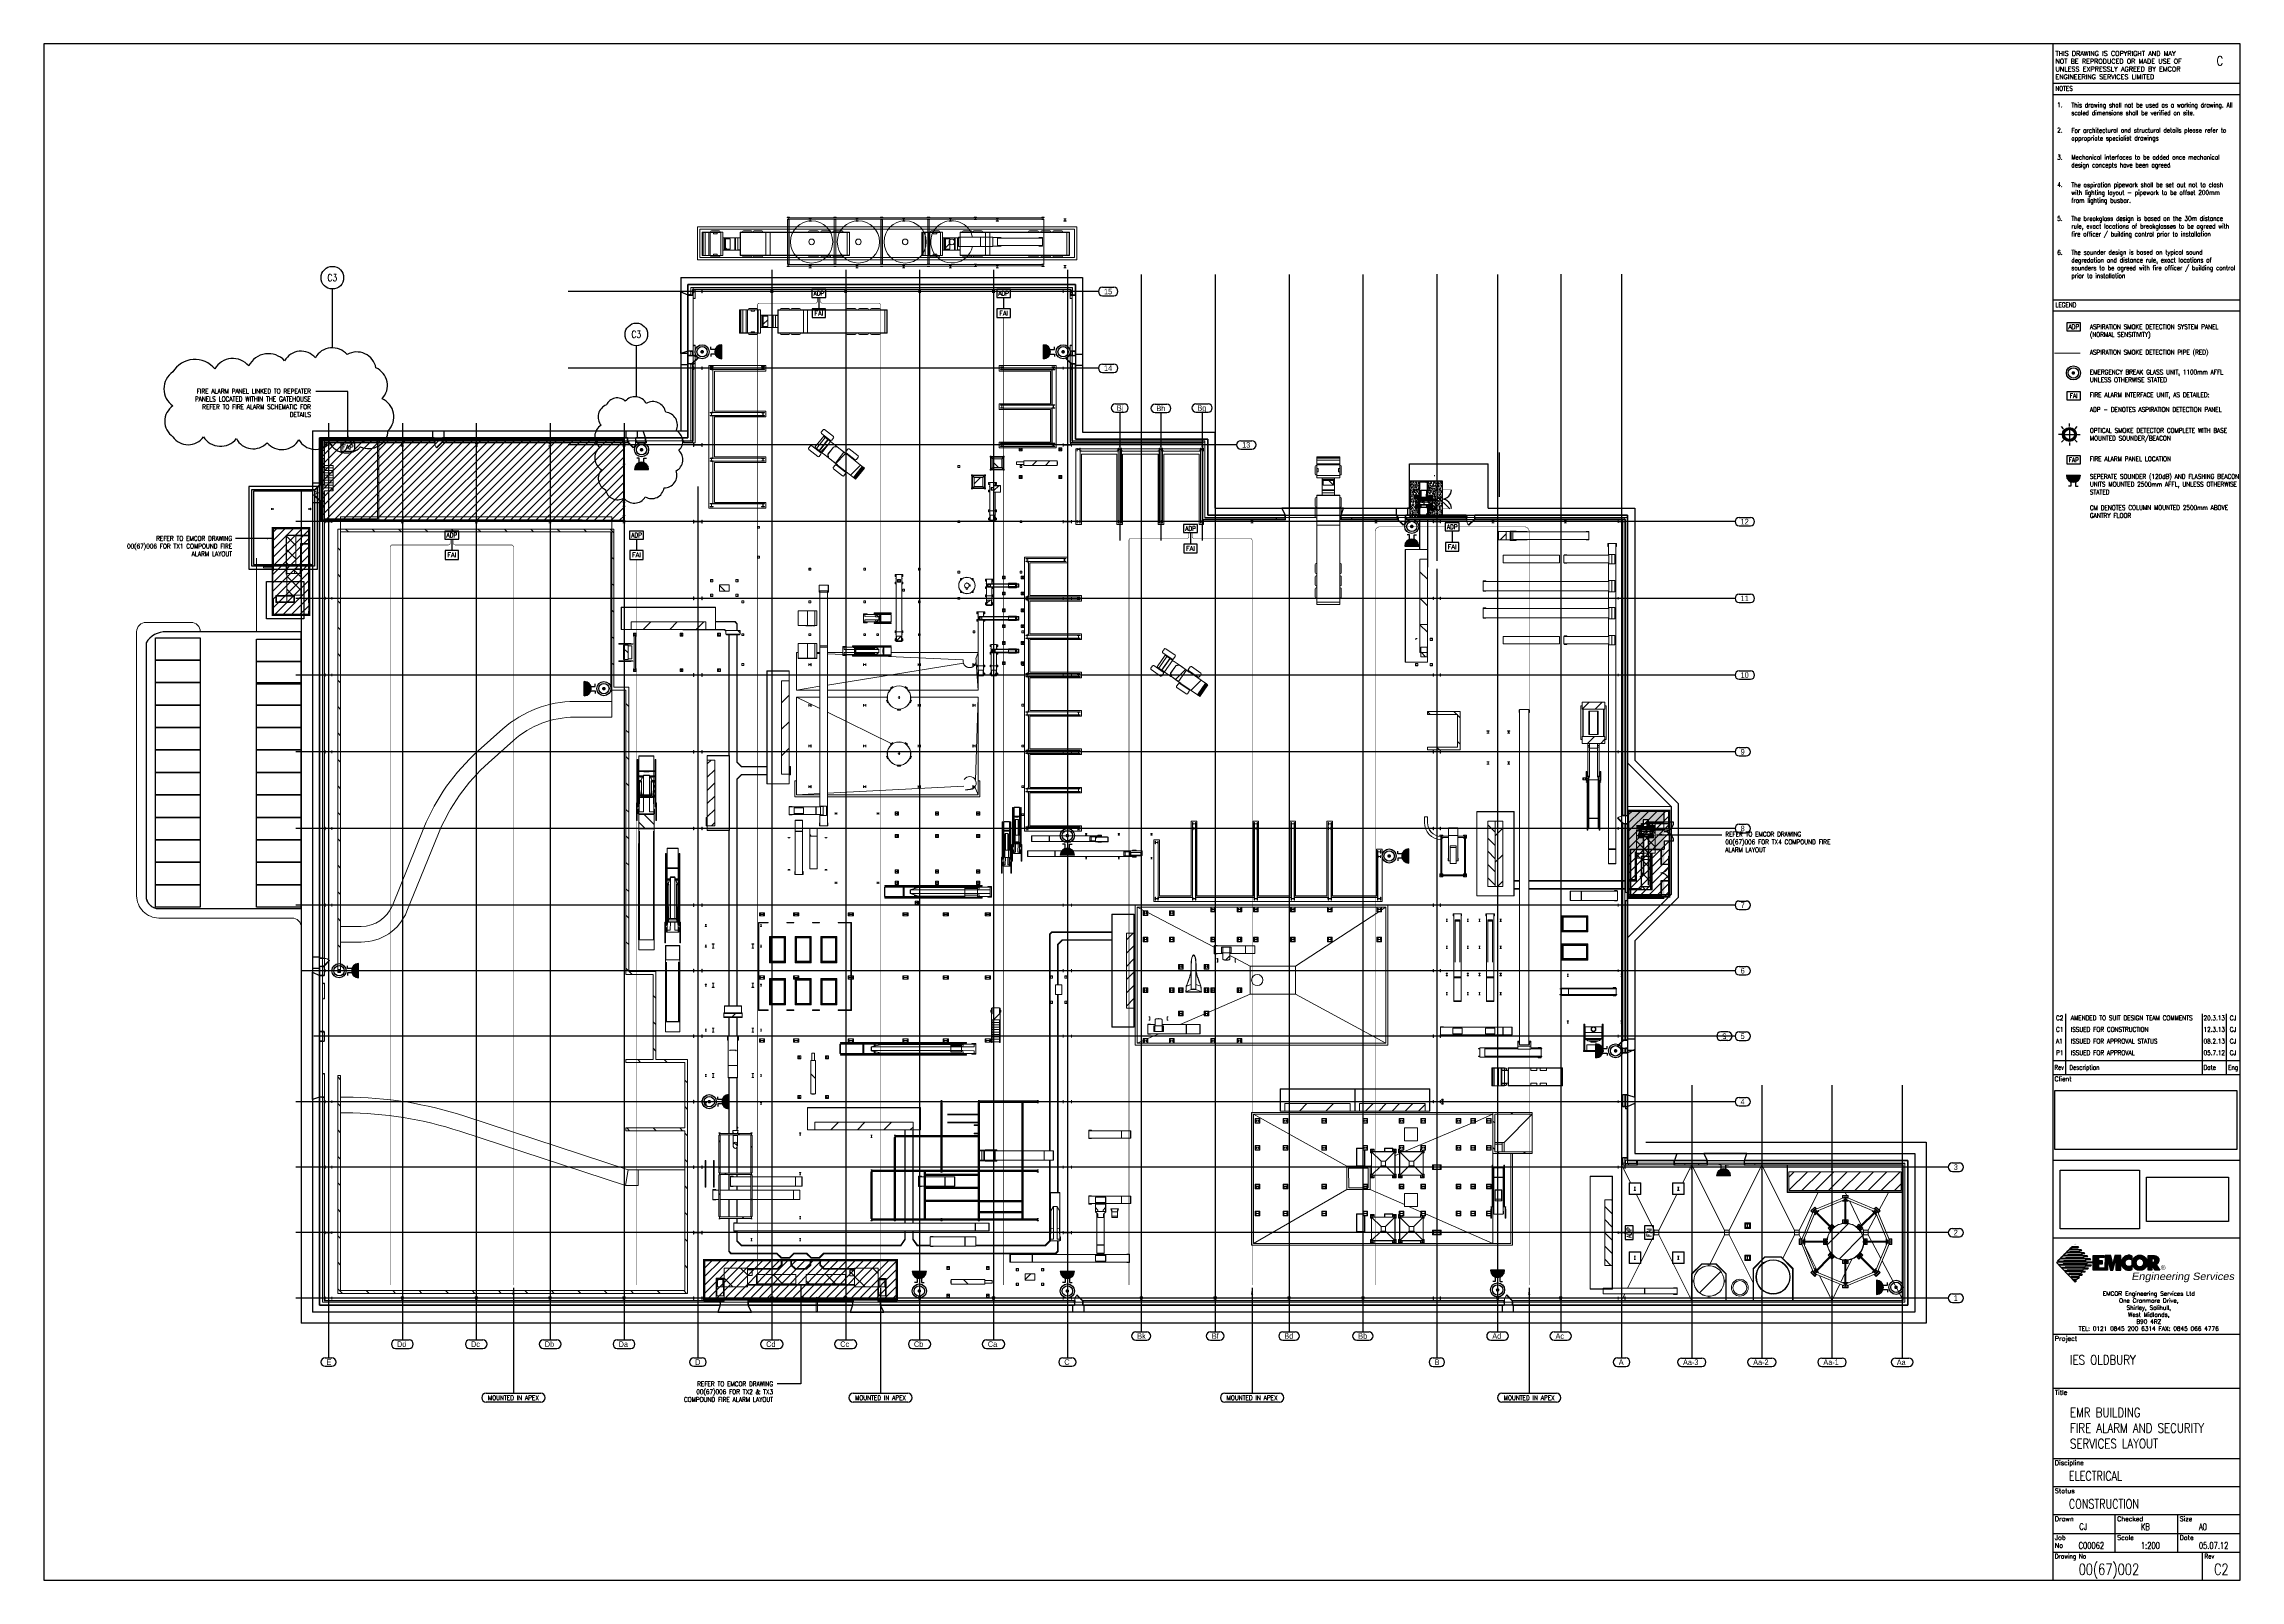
# Paper-space layout '00(96)001' of a CAD drawing. Header units: millimetres. Extents: x 94 to 1268, y 323 to 1144.
# The model-space entities are those that its viewports show. They can reach past a viewport. Long polylines and large blocks are cut down to what shows.
import ezdxf
from ezdxf.enums import TextEntityAlignment as Align

# ---------------------------------------------------------------- set-up
doc = ezdxf.new("R2010")
doc.units = ezdxf.units.MM
doc.header["$LTSCALE"] = 100
for name, pattern in [('121217 IES and EMR$0$XKITLINE00', [0]), ('121217 IES and EMR$0$XKITLINE03', [6.299213, 4.724409, -1.574803]), ('DASHED', [19.05, 12.7, -6.35])]:
    doc.linetypes.add(name, pattern=pattern)
doc.layers.add('121217 IES and EMR$0$G3 Fab Prts-22 Door-Plan', color=7, linetype='Continuous', lineweight=5)
for name, color, linetype in [('121217 IES and EMR$0$grid', 8, 'Continuous'), ('121217 IES and EMR$0$layout', 8, 'Continuous'), ('121217 IES and EMR$0$Xref', 8, 'Continuous'), ('Base', 8, 'Continuous'), ('FA', 1, 'Continuous'), ('Fire Alarm', 1, 'Continuous'), ('Lighting', 5, 'Continuous'), ('Text', 7, 'Continuous'), ('Z000_BORDER', 7, 'Continuous')]:
    doc.layers.add(name, color=color, linetype=linetype)
doc.layers.add('VPORT', color=2, linetype='Continuous', plot=False)
doc.layers.get('VPORT').freeze()
doc.styles.add('121217 IES and EMR$0$CENTURY_GOTHIC', font='GOTHIC.TTF')
doc.styles.add('Headings', font='ARIAL.TTF')
doc.styles.add('ROMANS', font='romans.shx', dxfattribs={"width": 0.8, "height": 2.5})
doc.styles.get("Standard").update_dxf_attribs({"font": '', "width": 0.9, "height": 2.5})
doc.styles.add('title block', font='romans.shx')
doc.styles.get('Standard').set_extended_font_data('@Arial Unicode MS')
doc.dimstyles.new('1-100', dxfattribs={"dimtxt": 250, "dimasz": 250, "dimexe": 10, "dimexo": 10, "dimgap": 10, "dimtad": 0, "dimtih": 1, "dimtoh": 1, "dimzin": 0, "dimdsep": 46, "dimtxsty": 'Standard', "dimcen": 0.09, "dimclrd": 256, "dimclre": 256, "dimclrt": 256, "dimadec": 0, "dimazin": 0, "dimtfac": 1, "dimtofl": 0, "dimtmove": 0, "dimatfit": 3, "dimfxl": 0, "dimtolj": 1, "dimtzin": 0, "dimarcsym": 0})
picture_1 = doc.add_image_def('image1.gif', size_in_pixel=(135, 100))
picture_2 = doc.add_image_def('image2.png', size_in_pixel=(439, 238))
picture_3 = doc.add_image_def('image3.jpg', size_in_pixel=(1164, 378))
pattern_1 = [(45, (358412.2, 5332.6), (-449.0128, 449.0128), [])]
pattern_2 = [(45, (358412.2, 5332.6), (-449.0128, 449.0128), [])]

# ---------------------------------------------------------------- blocks, each defined once
blk = doc.blocks.new('121217 IES and EMR$0$Group-47-1')
at = {"layer": '121217 IES and EMR$0$G3 Fab Prts-22 Door-Plan', "color": 7, "linetype": 'Continuous', "lineweight": 5, "transparency": 33554687}
for p, q in [((-2250, 250.5), (-2250, -250.5)), ((2250, 250.5), (2250, -250.5))]:
    blk.add_line(p, q, dxfattribs=at)
blk = doc.blocks.new('121217 IES and EMR$0$Group-48-1')
at = {"layer": '121217 IES and EMR$0$G3 Fab Prts-22 Door-Plan', "color": 7, "linetype": 'Continuous', "lineweight": 5, "transparency": 33554687, "flags": 128}
for points in [[(-2250, 250.5), (-2208, 250.5), (-2208, -250.5), (-2250, -250.5)], [(2208, 250.5), (2250, 250.5), (2250, -250.5), (2208, -250.5)]]:
    blk.add_lwpolyline(points, close=True, dxfattribs=at)
blk = doc.blocks.new('121217 IES and EMR$0$Group-54-1')
at = {"layer": '121217 IES and EMR$0$G3 Fab Prts-22 Door-Plan', "color": 7, "linetype": 'Continuous', "lineweight": 5, "transparency": 33554687, "flags": 128}
blk.add_lwpolyline([(-408, 250), (169, 827), (200, 796), (-377, 219)], close=True, dxfattribs=at)
blk = doc.blocks.new('121217 IES and EMR$0$Group-55-1')
at = {"layer": '121217 IES and EMR$0$G3 Fab Prts-22 Door-Plan', "color": 7, "linetype": 'Continuous', "lineweight": 5, "transparency": 33554687}
for p, q in [((-408, 250), (169, 827)), ((-408, 250), (-377, 219)), ((-377, 219), (200, 796)), ((169, 827), (200, 796))]:
    blk.add_line(p, q, dxfattribs=at)
at = {"layer": '121217 IES and EMR$0$G3 Fab Prts-22 Door-Plan', "color": 7, "transparency": 33554687}
blk.add_blockref('121217 IES and EMR$0$Group-54-1', (0, 0), dxfattribs=at)
blk = doc.blocks.new('121217 IES and EMR$0$Group-50-1')
at = {"layer": '121217 IES and EMR$0$G3 Fab Prts-22 Door-Plan', "color": 7, "linetype": 'Continuous', "lineweight": 5, "transparency": 33554687}
for p, q in [((-450, 250.5), (-450, -250.5)), ((450, 250.5), (450, -250.5))]:
    blk.add_line(p, q, dxfattribs=at)
blk = doc.blocks.new('121217 IES and EMR$0$Group-51-1')
at = {"layer": '121217 IES and EMR$0$G3 Fab Prts-22 Door-Plan', "color": 7, "linetype": 'Continuous', "lineweight": 5, "transparency": 33554687, "flags": 128}
for points in [[(-450, 250.5), (-408, 250.5), (-408, -250.5), (-450, -250.5)], [(408, 250.5), (450, 250.5), (450, -250.5), (408, -250.5)]]:
    blk.add_lwpolyline(points, close=True, dxfattribs=at)
blk = doc.blocks.new('121217 IES and EMR$0$Group-61-1')
at = {"layer": '121217 IES and EMR$0$G3 Fab Prts-22 Door-Plan', "color": 7, "linetype": 'Continuous', "lineweight": 5, "transparency": 33554687, "flags": 128}
blk.add_lwpolyline([(-408, 250), (169, 827), (200, 796), (-377, 219)], close=True, dxfattribs=at)
blk = doc.blocks.new('121217 IES and EMR$0$Group-62-1')
at = {"layer": '121217 IES and EMR$0$G3 Fab Prts-22 Door-Plan', "color": 7, "linetype": 'Continuous', "lineweight": 5, "transparency": 33554687}
for p, q in [((-408, 250), (169, 827)), ((-408, 250), (-377, 219)), ((-377, 219), (200, 796)), ((169, 827), (200, 796))]:
    blk.add_line(p, q, dxfattribs=at)
at = {"layer": '121217 IES and EMR$0$G3 Fab Prts-22 Door-Plan', "color": 7, "transparency": 33554687}
blk.add_blockref('121217 IES and EMR$0$Group-61-1', (0, 0), dxfattribs=at)
blk = doc.blocks.new('121217 IES and EMR$0$Group-57-1')
at = {"layer": '121217 IES and EMR$0$G3 Fab Prts-22 Door-Plan', "color": 7, "linetype": 'Continuous', "lineweight": 5, "transparency": 33554687}
for p, q in [((-450, 250.5), (-450, -250.5)), ((450, 250.5), (450, -250.5))]:
    blk.add_line(p, q, dxfattribs=at)
blk = doc.blocks.new('121217 IES and EMR$0$Group-58-1')
at = {"layer": '121217 IES and EMR$0$G3 Fab Prts-22 Door-Plan', "color": 7, "linetype": 'Continuous', "lineweight": 5, "transparency": 33554687, "flags": 128}
for points in [[(-450, 250.5), (-408, 250.5), (-408, -250.5), (-450, -250.5)], [(408, 250.5), (450, 250.5), (450, -250.5), (408, -250.5)]]:
    blk.add_lwpolyline(points, close=True, dxfattribs=at)
blk = doc.blocks.new('121217 IES and EMR$0$Group-64-1')
at = {"layer": '121217 IES and EMR$0$G3 Fab Prts-22 Door-Plan', "color": 7, "linetype": 'Continuous', "lineweight": 5, "transparency": 33554687}
for p, q in [((-2750, 250.5), (-2750, -250.5)), ((2750, 250.5), (2750, -250.5))]:
    blk.add_line(p, q, dxfattribs=at)
blk = doc.blocks.new('121217 IES and EMR$0$Group-65-1')
at = {"layer": '121217 IES and EMR$0$G3 Fab Prts-22 Door-Plan', "color": 7, "linetype": 'Continuous', "lineweight": 5, "transparency": 33554687, "flags": 128}
for points in [[(-2750, 250.5), (-2708, 250.5), (-2708, -250.5), (-2750, -250.5)], [(2708, 250.5), (2750, 250.5), (2750, -250.5), (2708, -250.5)]]:
    blk.add_lwpolyline(points, close=True, dxfattribs=at)
blk = doc.blocks.new('121217 IES and EMR$0$Group-71-1')
at = {"layer": '121217 IES and EMR$0$G3 Fab Prts-22 Door-Plan', "color": 7, "linetype": 'Continuous', "lineweight": 5, "transparency": 33554687, "flags": 128}
blk.add_lwpolyline([(-408, 250), (169, 827), (200, 796), (-377, 219)], close=True, dxfattribs=at)
blk = doc.blocks.new('121217 IES and EMR$0$Group-72-1')
at = {"layer": '121217 IES and EMR$0$G3 Fab Prts-22 Door-Plan', "color": 7, "linetype": 'Continuous', "lineweight": 5, "transparency": 33554687}
for p, q in [((-408, 250), (169, 827)), ((-408, 250), (-377, 219)), ((-377, 219), (200, 796)), ((169, 827), (200, 796))]:
    blk.add_line(p, q, dxfattribs=at)
at = {"layer": '121217 IES and EMR$0$G3 Fab Prts-22 Door-Plan', "color": 7, "transparency": 33554687}
blk.add_blockref('121217 IES and EMR$0$Group-71-1', (0, 0), dxfattribs=at)
blk = doc.blocks.new('121217 IES and EMR$0$Group-67-1')
at = {"layer": '121217 IES and EMR$0$G3 Fab Prts-22 Door-Plan', "color": 7, "linetype": 'Continuous', "lineweight": 5, "transparency": 33554687}
for p, q in [((-450, 250.5), (-450, -250.5)), ((450, 250.5), (450, -250.5))]:
    blk.add_line(p, q, dxfattribs=at)
blk = doc.blocks.new('121217 IES and EMR$0$Group-68-1')
at = {"layer": '121217 IES and EMR$0$G3 Fab Prts-22 Door-Plan', "color": 7, "linetype": 'Continuous', "lineweight": 5, "transparency": 33554687, "flags": 128}
for points in [[(-450, 250.5), (-408, 250.5), (-408, -250.5), (-450, -250.5)], [(408, 250.5), (450, 250.5), (450, -250.5), (408, -250.5)]]:
    blk.add_lwpolyline(points, close=True, dxfattribs=at)
blk = doc.blocks.new('121217 IES and EMR$0$Group-78-1')
at = {"layer": '121217 IES and EMR$0$G3 Fab Prts-22 Door-Plan', "color": 7, "linetype": 'Continuous', "lineweight": 5, "transparency": 33554687, "flags": 128}
blk.add_lwpolyline([(-408, 250), (169, 827), (200, 796), (-377, 219)], close=True, dxfattribs=at)
blk = doc.blocks.new('121217 IES and EMR$0$Group-79-1')
at = {"layer": '121217 IES and EMR$0$G3 Fab Prts-22 Door-Plan', "color": 7, "linetype": 'Continuous', "lineweight": 5, "transparency": 33554687}
for p, q in [((-408, 250), (169, 827)), ((-408, 250), (-377, 219)), ((-377, 219), (200, 796)), ((169, 827), (200, 796))]:
    blk.add_line(p, q, dxfattribs=at)
at = {"layer": '121217 IES and EMR$0$G3 Fab Prts-22 Door-Plan', "color": 7, "transparency": 33554687}
blk.add_blockref('121217 IES and EMR$0$Group-78-1', (0, 0), dxfattribs=at)
blk = doc.blocks.new('121217 IES and EMR$0$Group-74-1')
at = {"layer": '121217 IES and EMR$0$G3 Fab Prts-22 Door-Plan', "color": 7, "linetype": 'Continuous', "lineweight": 5, "transparency": 33554687}
for p, q in [((-450, 250.5), (-450, -250.5)), ((450, 250.5), (450, -250.5))]:
    blk.add_line(p, q, dxfattribs=at)
blk = doc.blocks.new('121217 IES and EMR$0$Group-75-1')
at = {"layer": '121217 IES and EMR$0$G3 Fab Prts-22 Door-Plan', "color": 7, "linetype": 'Continuous', "lineweight": 5, "transparency": 33554687, "flags": 128}
for points in [[(-450, 250.5), (-408, 250.5), (-408, -250.5), (-450, -250.5)], [(408, 250.5), (450, 250.5), (450, -250.5), (408, -250.5)]]:
    blk.add_lwpolyline(points, close=True, dxfattribs=at)
blk = doc.blocks.new('121217 IES and EMR$0$Group-81-1')
at = {"layer": '121217 IES and EMR$0$G3 Fab Prts-22 Door-Plan', "color": 7, "linetype": 'Continuous', "lineweight": 5, "transparency": 33554687}
for p, q in [((-2000, 250.5), (-2000, -250.5)), ((2000, 250.5), (2000, -250.5))]:
    blk.add_line(p, q, dxfattribs=at)
blk = doc.blocks.new('121217 IES and EMR$0$Group-82-1')
at = {"layer": '121217 IES and EMR$0$G3 Fab Prts-22 Door-Plan', "color": 7, "linetype": 'Continuous', "lineweight": 5, "transparency": 33554687, "flags": 128}
for points in [[(-2000, 250.5), (-1958, 250.5), (-1958, -250.5), (-2000, -250.5)], [(1958, 250.5), (2000, 250.5), (2000, -250.5), (1958, -250.5)]]:
    blk.add_lwpolyline(points, close=True, dxfattribs=at)
blk = doc.blocks.new('121217 IES and EMR$0$Group-84-1')
at = {"layer": '121217 IES and EMR$0$G3 Fab Prts-22 Door-Plan', "color": 7, "linetype": 'Continuous', "lineweight": 5, "transparency": 33554687}
for p, q in [((-3000, 250.5), (-3000, -250.5)), ((3000, 250.5), (3000, -250.5))]:
    blk.add_line(p, q, dxfattribs=at)
blk = doc.blocks.new('121217 IES and EMR$0$Group-85-1')
at = {"layer": '121217 IES and EMR$0$G3 Fab Prts-22 Door-Plan', "color": 7, "linetype": 'Continuous', "lineweight": 5, "transparency": 33554687, "flags": 128}
for points in [[(-3000, 250.5), (-2958, 250.5), (-2958, -250.5), (-3000, -250.5)], [(2958, 250.5), (3000, 250.5), (3000, -250.5), (2958, -250.5)]]:
    blk.add_lwpolyline(points, close=True, dxfattribs=at)
blk = doc.blocks.new('121217 IES and EMR$0$Group-91-1')
at = {"layer": '121217 IES and EMR$0$G3 Fab Prts-22 Door-Plan', "color": 7, "linetype": 'Continuous', "lineweight": 5, "transparency": 33554687, "flags": 128}
blk.add_lwpolyline([(-408, 250), (169, 827), (200, 796), (-377, 219)], close=True, dxfattribs=at)
blk = doc.blocks.new('121217 IES and EMR$0$Group-92-1')
at = {"layer": '121217 IES and EMR$0$G3 Fab Prts-22 Door-Plan', "color": 7, "linetype": 'Continuous', "lineweight": 5, "transparency": 33554687}
for p, q in [((-408, 250), (169, 827)), ((-408, 250), (-377, 219)), ((-377, 219), (200, 796)), ((169, 827), (200, 796))]:
    blk.add_line(p, q, dxfattribs=at)
at = {"layer": '121217 IES and EMR$0$G3 Fab Prts-22 Door-Plan', "color": 7, "transparency": 33554687}
blk.add_blockref('121217 IES and EMR$0$Group-91-1', (0, 0), dxfattribs=at)
blk = doc.blocks.new('121217 IES and EMR$0$Group-87-1')
at = {"layer": '121217 IES and EMR$0$G3 Fab Prts-22 Door-Plan', "color": 7, "linetype": 'Continuous', "lineweight": 5, "transparency": 33554687}
for p, q in [((-450, 250.5), (-450, -250.5)), ((450, 250.5), (450, -250.5))]:
    blk.add_line(p, q, dxfattribs=at)
blk = doc.blocks.new('121217 IES and EMR$0$Group-88-1')
at = {"layer": '121217 IES and EMR$0$G3 Fab Prts-22 Door-Plan', "color": 7, "linetype": 'Continuous', "lineweight": 5, "transparency": 33554687, "flags": 128}
for points in [[(-450, 250.5), (-408, 250.5), (-408, -250.5), (-450, -250.5)], [(408, 250.5), (450, 250.5), (450, -250.5), (408, -250.5)]]:
    blk.add_lwpolyline(points, close=True, dxfattribs=at)
blk = doc.blocks.new('121217 IES and EMR$0$Group-94-1')
at = {"layer": '121217 IES and EMR$0$G3 Fab Prts-22 Door-Plan', "color": 7, "linetype": 'Continuous', "lineweight": 5, "transparency": 33554687}
for p, q in [((-3000, 250.5), (-3000, -250.5)), ((3000, 250.5), (3000, -250.5))]:
    blk.add_line(p, q, dxfattribs=at)
blk = doc.blocks.new('121217 IES and EMR$0$Group-95-1')
at = {"layer": '121217 IES and EMR$0$G3 Fab Prts-22 Door-Plan', "color": 7, "linetype": 'Continuous', "lineweight": 5, "transparency": 33554687, "flags": 128}
for points in [[(-3000, 250.5), (-2958, 250.5), (-2958, -250.5), (-3000, -250.5)], [(2958, 250.5), (3000, 250.5), (3000, -250.5), (2958, -250.5)]]:
    blk.add_lwpolyline(points, close=True, dxfattribs=at)
blk = doc.blocks.new('121217 IES and EMR$0$Group-101-1')
at = {"layer": '121217 IES and EMR$0$G3 Fab Prts-22 Door-Plan', "color": 7, "linetype": 'Continuous', "lineweight": 5, "transparency": 33554687, "flags": 128}
blk.add_lwpolyline([(-408, 250), (169, 827), (200, 796), (-377, 219)], close=True, dxfattribs=at)
blk = doc.blocks.new('121217 IES and EMR$0$Group-102-1')
at = {"layer": '121217 IES and EMR$0$G3 Fab Prts-22 Door-Plan', "color": 7, "linetype": 'Continuous', "lineweight": 5, "transparency": 33554687}
for p, q in [((-408, 250), (169, 827)), ((-408, 250), (-377, 219)), ((-377, 219), (200, 796)), ((169, 827), (200, 796))]:
    blk.add_line(p, q, dxfattribs=at)
at = {"layer": '121217 IES and EMR$0$G3 Fab Prts-22 Door-Plan', "color": 7, "transparency": 33554687}
blk.add_blockref('121217 IES and EMR$0$Group-101-1', (0, 0), dxfattribs=at)
blk = doc.blocks.new('121217 IES and EMR$0$Group-97-1')
at = {"layer": '121217 IES and EMR$0$G3 Fab Prts-22 Door-Plan', "color": 7, "linetype": 'Continuous', "lineweight": 5, "transparency": 33554687}
for p, q in [((-450, 250.5), (-450, -250.5)), ((450, 250.5), (450, -250.5))]:
    blk.add_line(p, q, dxfattribs=at)
blk = doc.blocks.new('121217 IES and EMR$0$Group-98-1')
at = {"layer": '121217 IES and EMR$0$G3 Fab Prts-22 Door-Plan', "color": 7, "linetype": 'Continuous', "lineweight": 5, "transparency": 33554687, "flags": 128}
for points in [[(-450, 250.5), (-408, 250.5), (-408, -250.5), (-450, -250.5)], [(408, 250.5), (450, 250.5), (450, -250.5), (408, -250.5)]]:
    blk.add_lwpolyline(points, close=True, dxfattribs=at)
blk = doc.blocks.new('121217 IES and EMR$0$Group-104-1')
at = {"layer": '121217 IES and EMR$0$G3 Fab Prts-22 Door-Plan', "color": 7, "linetype": 'Continuous', "lineweight": 5, "transparency": 33554687}
for p, q in [((-3000, 250.5), (-3000, -250.5)), ((3000, 250.5), (3000, -250.5))]:
    blk.add_line(p, q, dxfattribs=at)
blk = doc.blocks.new('121217 IES and EMR$0$Group-105-1')
at = {"layer": '121217 IES and EMR$0$G3 Fab Prts-22 Door-Plan', "color": 7, "linetype": 'Continuous', "lineweight": 5, "transparency": 33554687, "flags": 128}
for points in [[(-3000, 250.5), (-2958, 250.5), (-2958, -250.5), (-3000, -250.5)], [(2958, 250.5), (3000, 250.5), (3000, -250.5), (2958, -250.5)]]:
    blk.add_lwpolyline(points, close=True, dxfattribs=at)
blk = doc.blocks.new('121217 IES and EMR$0$Group-115-1')
at = {"layer": '121217 IES and EMR$0$G3 Fab Prts-22 Door-Plan', "color": 7, "linetype": 'Continuous', "lineweight": 5, "transparency": 33554687, "flags": 128}
blk.add_lwpolyline([(260, 848), (858, 250), (827, 219), (229, 817)], close=True, dxfattribs=at)
blk = doc.blocks.new('121217 IES and EMR$0$Group-116-1')
at = {"layer": '121217 IES and EMR$0$G3 Fab Prts-22 Door-Plan', "color": 7, "linetype": 'Continuous', "lineweight": 5, "transparency": 33554687}
for p, q in [((260, 848), (229, 817)), ((229, 817), (827, 219)), ((260, 848), (858, 250)), ((858, 250), (827, 219))]:
    blk.add_line(p, q, dxfattribs=at)
at = {"layer": '121217 IES and EMR$0$G3 Fab Prts-22 Door-Plan', "color": 7, "transparency": 33554687}
blk.add_blockref('121217 IES and EMR$0$Group-115-1', (0, 0), dxfattribs=at)
blk = doc.blocks.new('121217 IES and EMR$0$Group-111-1')
at = {"layer": '121217 IES and EMR$0$G3 Fab Prts-22 Door-Plan', "color": 7, "linetype": 'Continuous', "lineweight": 5, "transparency": 33554687, "flags": 128}
blk.add_lwpolyline([(-858, 250), (-260, 848), (-229, 817), (-827, 219)], close=True, dxfattribs=at)
blk = doc.blocks.new('121217 IES and EMR$0$Group-112-1')
at = {"layer": '121217 IES and EMR$0$G3 Fab Prts-22 Door-Plan', "color": 7, "linetype": 'Continuous', "lineweight": 5, "transparency": 33554687}
for p, q in [((-858, 250), (-260, 848)), ((-858, 250), (-827, 219)), ((-827, 219), (-229, 817)), ((-260, 848), (-229, 817))]:
    blk.add_line(p, q, dxfattribs=at)
at = {"layer": '121217 IES and EMR$0$G3 Fab Prts-22 Door-Plan', "color": 7, "transparency": 33554687}
blk.add_blockref('121217 IES and EMR$0$Group-111-1', (0, 0), dxfattribs=at)
blk = doc.blocks.new('121217 IES and EMR$0$Group-107-1')
at = {"layer": '121217 IES and EMR$0$G3 Fab Prts-22 Door-Plan', "color": 7, "linetype": 'Continuous', "lineweight": 5, "transparency": 33554687}
for p, q in [((-900, 250.5), (-900, -250.5)), ((900, 250.5), (900, -250.5))]:
    blk.add_line(p, q, dxfattribs=at)
blk = doc.blocks.new('121217 IES and EMR$0$Group-108-1')
at = {"layer": '121217 IES and EMR$0$G3 Fab Prts-22 Door-Plan', "color": 7, "linetype": 'Continuous', "lineweight": 5, "transparency": 33554687, "flags": 128}
for points in [[(-900, 250.5), (-858, 250.5), (-858, -250.5), (-900, -250.5)], [(858, 250.5), (900, 250.5), (900, -250.5), (858, -250.5)]]:
    blk.add_lwpolyline(points, close=True, dxfattribs=at)
blk = doc.blocks.new('121217 IES and EMR$0$Group-118-1')
at = {"layer": '121217 IES and EMR$0$G3 Fab Prts-22 Door-Plan', "color": 7, "linetype": 'Continuous', "lineweight": 5, "transparency": 33554687}
for p, q in [((-3000, 250.5), (-3000, -250.5)), ((3000, 250.5), (3000, -250.5))]:
    blk.add_line(p, q, dxfattribs=at)
blk = doc.blocks.new('121217 IES and EMR$0$Group-119-1')
at = {"layer": '121217 IES and EMR$0$G3 Fab Prts-22 Door-Plan', "color": 7, "linetype": 'Continuous', "lineweight": 5, "transparency": 33554687, "flags": 128}
for points in [[(-3000, 250.5), (-2958, 250.5), (-2958, -250.5), (-3000, -250.5)], [(2958, 250.5), (3000, 250.5), (3000, -250.5), (2958, -250.5)]]:
    blk.add_lwpolyline(points, close=True, dxfattribs=at)
blk = doc.blocks.new('121217 IES and EMR$0$Group-125-1')
at = {"layer": '121217 IES and EMR$0$G3 Fab Prts-22 Door-Plan', "color": 7, "linetype": 'Continuous', "lineweight": 5, "transparency": 33554687, "flags": 128}
blk.add_lwpolyline([(-408, 250), (169, 827), (200, 796), (-377, 219)], close=True, dxfattribs=at)
blk = doc.blocks.new('121217 IES and EMR$0$Group-126-1')
at = {"layer": '121217 IES and EMR$0$G3 Fab Prts-22 Door-Plan', "color": 7, "linetype": 'Continuous', "lineweight": 5, "transparency": 33554687}
for p, q in [((-408, 250), (169, 827)), ((-408, 250), (-377, 219)), ((-377, 219), (200, 796)), ((169, 827), (200, 796))]:
    blk.add_line(p, q, dxfattribs=at)
at = {"layer": '121217 IES and EMR$0$G3 Fab Prts-22 Door-Plan', "color": 7, "transparency": 33554687}
blk.add_blockref('121217 IES and EMR$0$Group-125-1', (0, 0), dxfattribs=at)
blk = doc.blocks.new('121217 IES and EMR$0$Group-121-1')
at = {"layer": '121217 IES and EMR$0$G3 Fab Prts-22 Door-Plan', "color": 7, "linetype": 'Continuous', "lineweight": 5, "transparency": 33554687}
for p, q in [((-450, 250.5), (-450, -250.5)), ((450, 250.5), (450, -250.5))]:
    blk.add_line(p, q, dxfattribs=at)
blk = doc.blocks.new('121217 IES and EMR$0$Group-122-1')
at = {"layer": '121217 IES and EMR$0$G3 Fab Prts-22 Door-Plan', "color": 7, "linetype": 'Continuous', "lineweight": 5, "transparency": 33554687, "flags": 128}
for points in [[(-450, 250.5), (-408, 250.5), (-408, -250.5), (-450, -250.5)], [(408, 250.5), (450, 250.5), (450, -250.5), (408, -250.5)]]:
    blk.add_lwpolyline(points, close=True, dxfattribs=at)
blk = doc.blocks.new('121217 IES and EMR$0$Group-128-1')
at = {"layer": '121217 IES and EMR$0$G3 Fab Prts-22 Door-Plan', "color": 7, "linetype": 'Continuous', "lineweight": 5, "transparency": 33554687}
for p, q in [((-3000, 250.5), (-3000, -250.5)), ((3000, 250.5), (3000, -250.5))]:
    blk.add_line(p, q, dxfattribs=at)
blk = doc.blocks.new('121217 IES and EMR$0$Group-129-1')
at = {"layer": '121217 IES and EMR$0$G3 Fab Prts-22 Door-Plan', "color": 7, "linetype": 'Continuous', "lineweight": 5, "transparency": 33554687, "flags": 128}
for points in [[(-3000, 250.5), (-2958, 250.5), (-2958, -250.5), (-3000, -250.5)], [(2958, 250.5), (3000, 250.5), (3000, -250.5), (2958, -250.5)]]:
    blk.add_lwpolyline(points, close=True, dxfattribs=at)
blk = doc.blocks.new('121217 IES and EMR$0$Group-135-1')
at = {"layer": '121217 IES and EMR$0$G3 Fab Prts-22 Door-Plan', "color": 7, "linetype": 'Continuous', "lineweight": 5, "transparency": 33554687, "flags": 128}
blk.add_lwpolyline([(-408, 250), (169, 827), (200, 796), (-377, 219)], close=True, dxfattribs=at)
blk = doc.blocks.new('121217 IES and EMR$0$Group-136-1')
at = {"layer": '121217 IES and EMR$0$G3 Fab Prts-22 Door-Plan', "color": 7, "linetype": 'Continuous', "lineweight": 5, "transparency": 33554687}
for p, q in [((-408, 250), (169, 827)), ((-408, 250), (-377, 219)), ((-377, 219), (200, 796)), ((169, 827), (200, 796))]:
    blk.add_line(p, q, dxfattribs=at)
at = {"layer": '121217 IES and EMR$0$G3 Fab Prts-22 Door-Plan', "color": 7, "transparency": 33554687}
blk.add_blockref('121217 IES and EMR$0$Group-135-1', (0, 0), dxfattribs=at)
blk = doc.blocks.new('121217 IES and EMR$0$Group-131-1')
at = {"layer": '121217 IES and EMR$0$G3 Fab Prts-22 Door-Plan', "color": 7, "linetype": 'Continuous', "lineweight": 5, "transparency": 33554687}
for p, q in [((-450, 250.5), (-450, -250.5)), ((450, 250.5), (450, -250.5))]:
    blk.add_line(p, q, dxfattribs=at)
blk = doc.blocks.new('121217 IES and EMR$0$Group-132-1')
at = {"layer": '121217 IES and EMR$0$G3 Fab Prts-22 Door-Plan', "color": 7, "linetype": 'Continuous', "lineweight": 5, "transparency": 33554687, "flags": 128}
for points in [[(-450, 250.5), (-408, 250.5), (-408, -250.5), (-450, -250.5)], [(408, 250.5), (450, 250.5), (450, -250.5), (408, -250.5)]]:
    blk.add_lwpolyline(points, close=True, dxfattribs=at)
blk = doc.blocks.new('121217 IES and EMR$0$Group-142-1')
at = {"layer": '121217 IES and EMR$0$G3 Fab Prts-22 Door-Plan', "color": 7, "linetype": 'Continuous', "lineweight": 5, "transparency": 33554687, "flags": 128}
blk.add_lwpolyline([(-408, 250), (169, 827), (200, 796), (-377, 219)], close=True, dxfattribs=at)
blk = doc.blocks.new('121217 IES and EMR$0$Group-143-1')
at = {"layer": '121217 IES and EMR$0$G3 Fab Prts-22 Door-Plan', "color": 7, "linetype": 'Continuous', "lineweight": 5, "transparency": 33554687}
for p, q in [((-408, 250), (169, 827)), ((-408, 250), (-377, 219)), ((-377, 219), (200, 796)), ((169, 827), (200, 796))]:
    blk.add_line(p, q, dxfattribs=at)
at = {"layer": '121217 IES and EMR$0$G3 Fab Prts-22 Door-Plan', "color": 7, "transparency": 33554687}
blk.add_blockref('121217 IES and EMR$0$Group-142-1', (0, 0), dxfattribs=at)
blk = doc.blocks.new('121217 IES and EMR$0$Group-138-1')
at = {"layer": '121217 IES and EMR$0$G3 Fab Prts-22 Door-Plan', "color": 7, "linetype": 'Continuous', "lineweight": 5, "transparency": 33554687}
for p, q in [((-450, 250.5), (-450, -250.5)), ((450, 250.5), (450, -250.5))]:
    blk.add_line(p, q, dxfattribs=at)
blk = doc.blocks.new('121217 IES and EMR$0$Group-139-1')
at = {"layer": '121217 IES and EMR$0$G3 Fab Prts-22 Door-Plan', "color": 7, "linetype": 'Continuous', "lineweight": 5, "transparency": 33554687, "flags": 128}
for points in [[(-450, 250.5), (-408, 250.5), (-408, -250.5), (-450, -250.5)], [(408, 250.5), (450, 250.5), (450, -250.5), (408, -250.5)]]:
    blk.add_lwpolyline(points, close=True, dxfattribs=at)
blk = doc.blocks.new('121217 IES and EMR$0$Group-145-1')
at = {"layer": '121217 IES and EMR$0$G3 Fab Prts-22 Door-Plan', "color": 7, "linetype": 'Continuous', "lineweight": 5, "transparency": 33554687}
for p, q in [((-2000, 250.5), (-2000, -250.5)), ((2000, 250.5), (2000, -250.5))]:
    blk.add_line(p, q, dxfattribs=at)
blk = doc.blocks.new('121217 IES and EMR$0$Group-146-1')
at = {"layer": '121217 IES and EMR$0$G3 Fab Prts-22 Door-Plan', "color": 7, "linetype": 'Continuous', "lineweight": 5, "transparency": 33554687, "flags": 128}
for points in [[(-2000, 250.5), (-1958, 250.5), (-1958, -250.5), (-2000, -250.5)], [(1958, 250.5), (2000, 250.5), (2000, -250.5), (1958, -250.5)]]:
    blk.add_lwpolyline(points, close=True, dxfattribs=at)
blk = doc.blocks.new('121217 IES and EMR$0$Group-148-1')
at = {"layer": '121217 IES and EMR$0$G3 Fab Prts-22 Door-Plan', "color": 7, "linetype": 'Continuous', "lineweight": 5, "transparency": 33554687}
for p, q in [((-2000, 250.5), (-2000, -250.5)), ((2000, 250.5), (2000, -250.5))]:
    blk.add_line(p, q, dxfattribs=at)
blk = doc.blocks.new('121217 IES and EMR$0$Group-149-1')
at = {"layer": '121217 IES and EMR$0$G3 Fab Prts-22 Door-Plan', "color": 7, "linetype": 'Continuous', "lineweight": 5, "transparency": 33554687, "flags": 128}
for points in [[(-2000, 250.5), (-1958, 250.5), (-1958, -250.5), (-2000, -250.5)], [(1958, 250.5), (2000, 250.5), (2000, -250.5), (1958, -250.5)]]:
    blk.add_lwpolyline(points, close=True, dxfattribs=at)
blk = doc.blocks.new('121217 IES and EMR$0$Group-151-1')
at = {"layer": '121217 IES and EMR$0$G3 Fab Prts-22 Door-Plan', "color": 7, "linetype": 'Continuous', "lineweight": 5, "transparency": 33554687}
for p, q in [((-1500, 250.5), (-1500, -250.5)), ((1500, 250.5), (1500, -250.5))]:
    blk.add_line(p, q, dxfattribs=at)
blk = doc.blocks.new('121217 IES and EMR$0$Group-152-1')
at = {"layer": '121217 IES and EMR$0$G3 Fab Prts-22 Door-Plan', "color": 7, "linetype": 'Continuous', "lineweight": 5, "transparency": 33554687, "flags": 128}
for points in [[(-1500, 250.5), (-1458, 250.5), (-1458, -250.5), (-1500, -250.5)], [(1458, 250.5), (1500, 250.5), (1500, -250.5), (1458, -250.5)]]:
    blk.add_lwpolyline(points, close=True, dxfattribs=at)
blk = doc.blocks.new('121217 IES and EMR$0$Group-158-1')
at = {"layer": '121217 IES and EMR$0$G3 Fab Prts-22 Door-Plan', "color": 7, "linetype": 'Continuous', "lineweight": 5, "transparency": 33554687, "flags": 128}
blk.add_lwpolyline([(-408, 250), (169, 827), (200, 796), (-377, 219)], close=True, dxfattribs=at)
blk = doc.blocks.new('121217 IES and EMR$0$Group-159-1')
at = {"layer": '121217 IES and EMR$0$G3 Fab Prts-22 Door-Plan', "color": 7, "linetype": 'Continuous', "lineweight": 5, "transparency": 33554687}
for p, q in [((-408, 250), (169, 827)), ((-408, 250), (-377, 219)), ((-377, 219), (200, 796)), ((169, 827), (200, 796))]:
    blk.add_line(p, q, dxfattribs=at)
at = {"layer": '121217 IES and EMR$0$G3 Fab Prts-22 Door-Plan', "color": 7, "transparency": 33554687}
blk.add_blockref('121217 IES and EMR$0$Group-158-1', (0, 0), dxfattribs=at)
blk = doc.blocks.new('121217 IES and EMR$0$Group-154-1')
at = {"layer": '121217 IES and EMR$0$G3 Fab Prts-22 Door-Plan', "color": 7, "linetype": 'Continuous', "lineweight": 5, "transparency": 33554687}
for p, q in [((-450, 250.5), (-450, -250.5)), ((450, 250.5), (450, -250.5))]:
    blk.add_line(p, q, dxfattribs=at)
blk = doc.blocks.new('121217 IES and EMR$0$Group-155-1')
at = {"layer": '121217 IES and EMR$0$G3 Fab Prts-22 Door-Plan', "color": 7, "linetype": 'Continuous', "lineweight": 5, "transparency": 33554687, "flags": 128}
for points in [[(-450, 250.5), (-408, 250.5), (-408, -250.5), (-450, -250.5)], [(408, 250.5), (450, 250.5), (450, -250.5), (408, -250.5)]]:
    blk.add_lwpolyline(points, close=True, dxfattribs=at)
blk = doc.blocks.new('121217 IES and EMR$0$Group-165-1')
at = {"layer": '121217 IES and EMR$0$G3 Fab Prts-22 Door-Plan', "color": 7, "linetype": 'Continuous', "lineweight": 5, "transparency": 33554687, "flags": 128}
blk.add_lwpolyline([(-408, 250), (169, 827), (200, 796), (-377, 219)], close=True, dxfattribs=at)
blk = doc.blocks.new('121217 IES and EMR$0$Group-166-1')
at = {"layer": '121217 IES and EMR$0$G3 Fab Prts-22 Door-Plan', "color": 7, "linetype": 'Continuous', "lineweight": 5, "transparency": 33554687}
for p, q in [((-408, 250), (169, 827)), ((-408, 250), (-377, 219)), ((-377, 219), (200, 796)), ((169, 827), (200, 796))]:
    blk.add_line(p, q, dxfattribs=at)
at = {"layer": '121217 IES and EMR$0$G3 Fab Prts-22 Door-Plan', "color": 7, "transparency": 33554687}
blk.add_blockref('121217 IES and EMR$0$Group-165-1', (0, 0), dxfattribs=at)
blk = doc.blocks.new('121217 IES and EMR$0$Group-161-1')
at = {"layer": '121217 IES and EMR$0$G3 Fab Prts-22 Door-Plan', "color": 7, "linetype": 'Continuous', "lineweight": 5, "transparency": 33554687}
for p, q in [((-450, 250.5), (-450, -250.5)), ((450, 250.5), (450, -250.5))]:
    blk.add_line(p, q, dxfattribs=at)
blk = doc.blocks.new('121217 IES and EMR$0$Group-162-1')
at = {"layer": '121217 IES and EMR$0$G3 Fab Prts-22 Door-Plan', "color": 7, "linetype": 'Continuous', "lineweight": 5, "transparency": 33554687, "flags": 128}
for points in [[(-450, 250.5), (-408, 250.5), (-408, -250.5), (-450, -250.5)], [(408, 250.5), (450, 250.5), (450, -250.5), (408, -250.5)]]:
    blk.add_lwpolyline(points, close=True, dxfattribs=at)
blk = doc.blocks.new('121217 IES and EMR$0$Group-168-1')
at = {"layer": '121217 IES and EMR$0$G3 Fab Prts-22 Door-Plan', "color": 7, "linetype": 'Continuous', "lineweight": 5, "transparency": 33554687}
for p, q in [((-1500, 250.5), (-1500, -250.5)), ((1500, 250.5), (1500, -250.5))]:
    blk.add_line(p, q, dxfattribs=at)
blk = doc.blocks.new('121217 IES and EMR$0$Group-169-1')
at = {"layer": '121217 IES and EMR$0$G3 Fab Prts-22 Door-Plan', "color": 7, "linetype": 'Continuous', "lineweight": 5, "transparency": 33554687, "flags": 128}
for points in [[(-1500, 250.5), (-1458, 250.5), (-1458, -250.5), (-1500, -250.5)], [(1458, 250.5), (1500, 250.5), (1500, -250.5), (1458, -250.5)]]:
    blk.add_lwpolyline(points, close=True, dxfattribs=at)

msp = doc.modelspace()

# ---------------------------------------------------------------- hatches: boundary and pattern name
h = msp.add_hatch()
h.set_pattern_fill('ANSI31', color=256, scale=200, style=0)
h.paths.add_polyline_path([(617021, 126832), (649402, 126801), (649402, 118161), (617021, 118192)])
h = msp.add_hatch()
h.set_pattern_fill('ANSI31', color=256, scale=200, style=0)
h.set_pattern_definition(pattern_1)
h.paths.add_polyline_path([(611816, 117353), (615762, 117353), (615762, 108033), (611816, 108033)])
h = msp.add_hatch()
h.set_pattern_fill('ANSI31', color=256, scale=200, style=0)
h.set_pattern_definition(pattern_1)
h.paths.add_polyline_path([(756742, 87136), (761184, 87136), (761184, 77925), (756742, 77925)])
h = msp.add_hatch()
h.set_pattern_fill('ANSI31', color=256, scale=200, style=0)
h.set_pattern_definition(pattern_2)
h.paths.add_polyline_path([(756742, 87136), (761184, 87136), (761184, 77925), (756742, 77925)])
h = msp.add_hatch()
h.set_pattern_fill('ANSI31', color=256, scale=200, style=0)
h.set_pattern_definition(pattern_2)
h.paths.add_polyline_path([(657952, 39120), (678600, 39120), (678600, 34870), (657952, 34870)])
at = {"layer": 'Base'}
h = msp.add_hatch(dxfattribs=at)
h.set_pattern_fill('AR-CONC', color=256, scale=2, style=0)
h.set_pattern_definition([(50, (608473.2, 73606.88), (364.36934, -31.8782), [38.1, -419.1]), (355, (608473.2, 73606.9), (-70.4857, 382.1133), [30.48, -335.28]), (100.451, (608503.58, 73604.23), (293.885, 350.2334), [32.38, -356.18]), (46.1842, (608473.2, 73708.5), (542.1581, -84.0847), [57.15, -628.65]), (96.6356, (608518.4, 73701.5), (474.8085, 494.8511), [48.57, -534.27]), (351.184, (608473.2, 73708.5), (474.8092, 494.8502), [45.72, -502.92]), (21, (608524, 73683.08), (303.22976, -204.53104), [38.1, -419.1]), (326, (608524, 73683.1), (123.6041, 368.3759), [30.48, -335.28]), (71.4514, (608549.28, 73666.04), (426.833, 163.8457), [32.38, -356.18]), (37.5, (608473.21, 73606.88), (6.17721, 169.11008), [0, -331.216, 0, -340.36, 0, -336.55]), (7.5, (608473.21, 73606.88), (133.63933, 200.36115), [0, -194.056, 0, -323.596, 0, -128.27]), (327.5, (608359.93, 73606.88), (271.18119, -11.45749), [0, -127, 0, -396.24, 0, -525.78]), (317.5, (608309.13, 73606.88), (296.25836, 50.853), [0, -165.1, 0, -263.144, 0, -373.38])])
h.paths.add_polyline_path([(734472, 122264), (735332, 122264), (735332, 120566), (735186, 120566), (735186, 120425), (735413, 120425), (735413, 120445), (735443, 120445), (735443, 120485), (735488, 120501), (735488, 120505), (735443, 120525), (735461, 120531), (735373, 120531), (735358, 120539), (735363, 120541), (735363, 120577), (735358, 120579), (735363, 120581), (735363, 120617), (735358, 120619), (735363, 120621), (735363, 120657), (735358, 120659), (735363, 120661), (735363, 120697), (735358, 120699), (735363, 120701), (735363, 120727), (735358, 120729), (735363, 120731), (735363, 120767), (735358, 120769), (735373, 120777), (735478, 120777), (735488, 120771), (735503, 120777), (735863, 120777), (735878, 120769), (735863, 120762), (735507, 120762), (735533, 120748), (735495, 120738), (735498, 120737), (735863, 120737), (735878, 120729), (735863, 120722), (735526, 120722), (735492, 120706), (735863, 120706), (735878, 120699), (735863, 120691), (735519, 120691), (735533, 120685), (735492, 120666), (735863, 120666), (735878, 120659), (735863, 120651), (735519, 120651), (735533, 120645), (735492, 120626), (735863, 120626), (735878, 120619), (735863, 120611), (735507, 120611), (735533, 120597), (735503, 120586), (735863, 120586), (735878, 120579), (735863, 120571), (735507, 120571), (735533, 120557), (735503, 120546), (735863, 120546), (735878, 120539), (735863, 120531), (735507, 120531), (735533, 120517), (735493, 120503), (735533, 120485), (735533, 120445), (735563, 120445), (735563, 120425), (735586, 120425), (735586, 120304), (735720, 120304), (735720, 120284), (735586, 120284), (735586, 119916), (735720, 119916), (735720, 119896), (735586, 119896), (735586, 119863), (735447, 119863), (735447, 119843), (735417, 119843), (735417, 119803), (735376, 119785), (735417, 119770), (735390, 119756), (735747, 119756), (735762, 119749), (735747, 119741), (735386, 119741), (735417, 119730), (735390, 119716), (735747, 119716), (735762, 119709), (735747, 119701), (735386, 119701), (735417, 119690), (735390, 119676), (735747, 119676), (735762, 119669), (735747, 119661), (735375, 119661), (735417, 119643), (735402, 119636), (735747, 119636), (735762, 119629), (735747, 119621), (735375, 119621), (735417, 119603), (735402, 119596), (735747, 119596), (735762, 119589), (735747, 119581), (735375, 119581), (735409, 119566), (735747, 119566), (735762, 119559), (735747, 119551), (735382, 119551), (735378, 119550), (735417, 119540), (735390, 119526), (735747, 119526), (735762, 119519), (735747, 119511), (735386, 119511), (735372, 119516), (735362, 119511), (735332, 119511), (735332, 118933), (735177, 118933), (735177, 118476), (736878, 118476), (736878, 122409), (733425, 122409), (733425, 118476), (734165, 118476), (734627, 118476), (734627, 118933), (734472, 118933), (734472, 119511), (734442, 119511), (734432, 119516), (734417, 119511), (734057, 119511), (734042, 119519), (734057, 119526), (734413, 119526), (734387, 119540), (734425, 119550), (734422, 119551), (734057, 119551), (734042, 119559), (734057, 119566), (734394, 119566), (734428, 119581), (734057, 119581), (734042, 119589), (734057, 119596), (734401, 119596), (734387, 119603), (734428, 119621), (734057, 119621), (734042, 119629), (734057, 119636), (734401, 119636), (734387, 119643), (734428, 119661), (734057, 119661), (734042, 119669), (734057, 119676), (734413, 119676), (734387, 119690), (734417, 119701), (734057, 119701), (734042, 119709), (734057, 119716), (734413, 119716), (734387, 119730), (734417, 119741), (734057, 119741), (734042, 119749), (734057, 119756), (734413, 119756), (734387, 119770), (734427, 119785), (734387, 119803), (734387, 119843), (734357, 119843), (734357, 119863), (734218, 119863), (734218, 119896), (734084, 119896), (734084, 119916), (734218, 119916), (734218, 120284), (734084, 120284), (734084, 120304), (734218, 120304), (734218, 120425), (734240, 120425), (734240, 120445), (734270, 120445), (734270, 120485), (734311, 120503), (734270, 120517), (734297, 120531), (733940, 120531), (733925, 120539), (733940, 120546), (734301, 120546), (734270, 120557), (734297, 120571), (733940, 120571), (733925, 120579), (733940, 120586), (734301, 120586), (734270, 120597), (734297, 120611), (733940, 120611), (733925, 120619), (733940, 120626), (734312, 120626), (734270, 120645), (734285, 120651), (733940, 120651), (733925, 120659), (733940, 120666), (734312, 120666), (734270, 120685), (734285, 120691), (733940, 120691), (733925, 120699), (733940, 120706), (734312, 120706), (734278, 120722), (733940, 120722), (733925, 120729), (733940, 120737), (734305, 120737), (734309, 120738), (734270, 120748), (734297, 120762), (733940, 120762), (733925, 120769), (733940, 120777), (734301, 120777), (734315, 120771), (734325, 120777), (734430, 120777), (734445, 120769), (734430, 120762), (734342, 120762), (734360, 120755), (734315, 120740), (734315, 120736), (734360, 120725), (734319, 120706), (734430, 120706), (734445, 120699), (734430, 120691), (734346, 120691), (734360, 120685), (734319, 120666), (734430, 120666), (734445, 120659), (734430, 120651), (734346, 120651), (734360, 120645), (734325, 120626), (734430, 120626), (734445, 120619), (734430, 120611), (734346, 120611), (734360, 120605), (734325, 120586), (734430, 120586), (734445, 120579), (734430, 120571), (734342, 120571), (734360, 120565), (734325, 120546), (734430, 120546), (734445, 120539), (734430, 120531), (734342, 120531), (734360, 120525), (734315, 120505), (734315, 120501), (734360, 120485), (734360, 120445), (734390, 120445), (734390, 120425), (734617, 120425), (734617, 120566), (734472, 120566)])
h = msp.add_hatch(color=256, dxfattribs=at)
h.paths.add_polyline_path([(734556, 120812, 0.4142136), (734530, 120786), (734556, 120786)])
h.paths.add_polyline_path([(734582, 120786), (734556, 120786), (734556, 120760, 0.4142136)])
h = msp.add_hatch(color=256, dxfattribs=at)
h.paths.add_polyline_path([(735248, 120812, -0.4142136), (735274, 120786), (735248, 120786)])
h.paths.add_polyline_path([(735222, 120786), (735248, 120786), (735248, 120760, -0.4142136)])
h = msp.add_hatch(dxfattribs=at)
h.set_pattern_fill('AR-CONC', color=256, scale=2, style=0)
h.set_pattern_definition([(50, (343412.2, 5332.6), (364.36934, -31.87817), [38.1, -419.1]), (355, (343412.2, 5332.6), (-70.48565, 382.1133), [30.48, -335.28]), (100.451, (343442.55, 5329.94), (293.885, 350.23338), [32.38, -356.18]), (46.1842, (343412.2, 5434.2), (542.1581, -84.08466), [57.15, -628.65]), (96.6356, (343457.37, 5427.2), (474.8085, 494.8511), [48.57, -534.27]), (351.184, (343412.2, 5434.2), (474.8092, 494.8502), [45.72, -502.92]), (21, (343463, 5408.8), (303.22976, -204.53104), [38.1, -419.1]), (326, (343463, 5408.8), (123.60406, 368.37593), [30.48, -335.28]), (71.4514, (343488.26, 5391.76), (426.83298, 163.84572), [32.38, -356.18]), (37.5, (343412.19, 5332.6), (6.177207, 169.110078), [0, -331.216, 0, -340.36, 0, -336.55]), (7.5, (343412.19, 5332.6), (133.639325, 200.36115), [0, -194.056, 0, -323.596, 0, -128.27]), (327.5, (343298.9, 5332.6), (271.18119, -11.45749), [0, -127, 0, -396.24, 0, -525.78]), (317.5, (343248.1, 5332.6), (296.25836, 50.85298), [0, -165.1, 0, -263.144, 0, -373.38])])
h.paths.add_polyline_path([(757959, 85038), (757825, 85038), (757825, 85058), (757959, 85058), (757959, 85179), (757982, 85179), (757982, 85199), (758012, 85199), (758012, 85239), (758052, 85257), (758012, 85272), (758038, 85286), (757682, 85286), (757667, 85293), (757682, 85301), (758042, 85301), (758012, 85312), (758038, 85326), (757682, 85326), (757667, 85333), (757682, 85341), (758042, 85341), (758012, 85352), (758038, 85366), (757682, 85366), (757667, 85373), (757682, 85381), (758053, 85381), (758012, 85399), (758026, 85406), (757682, 85406), (757667, 85413), (757682, 85421), (758053, 85421), (758012, 85439), (758026, 85446), (757682, 85446), (757667, 85453), (757682, 85461), (758053, 85461), (758019, 85476), (757682, 85476), (757667, 85484), (757682, 85491), (758047, 85491), (758050, 85492), (758012, 85502), (758038, 85516), (757682, 85516), (757667, 85524), (757682, 85531), (758042, 85531), (758057, 85526), (758067, 85531), (758172, 85531), (758182, 85526), (758182, 85787), (758359, 85787), (758359, 86163), (758928, 86163), (758928, 85787), (760620, 85787), (760620, 87163), (756692, 87163), (756692, 77776), (760620, 77776), (760620, 79601), (760293, 79601), (760293, 79577), (760293, 77976), (756993, 77976), (756993, 83026), (758363, 83026), (758363, 84331), (758343, 84331), (758343, 84617), (758248, 84617), (758248, 84597), (758218, 84597), (758218, 84557), (758173, 84541), (758173, 84537), (758218, 84517), (758200, 84511), (758288, 84511), (758303, 84503), (758288, 84496), (758183, 84496), (758218, 84477), (758200, 84471), (758288, 84471), (758303, 84463), (758288, 84456), (758183, 84456), (758218, 84437), (758204, 84431), (758288, 84431), (758303, 84423), (758288, 84416), (758183, 84416), (758218, 84397), (758204, 84391), (758288, 84391), (758303, 84383), (758288, 84376), (758177, 84376), (758218, 84357), (758204, 84351), (758288, 84351), (758303, 84343), (758288, 84336), (758177, 84336), (758218, 84317), (758173, 84306), (758173, 84302), (758218, 84287), (758200, 84281), (758288, 84281), (758303, 84273), (758288, 84266), (758183, 84266), (758173, 84271), (758159, 84266), (757798, 84266), (757783, 84273), (757798, 84281), (758155, 84281), (758128, 84295), (758167, 84304), (758163, 84306), (757798, 84306), (757783, 84313), (757798, 84321), (758136, 84321), (758170, 84336), (757798, 84336), (757783, 84343), (757798, 84351), (758143, 84351), (758128, 84357), (758170, 84376), (757798, 84376), (757783, 84383), (757798, 84391), (758143, 84391), (758128, 84397), (758170, 84416), (757798, 84416), (757783, 84423), (757798, 84431), (758155, 84431), (758128, 84445), (758159, 84456), (757798, 84456), (757783, 84463), (757798, 84471), (758155, 84471), (758128, 84485), (758159, 84496), (757798, 84496), (757783, 84503), (757798, 84511), (758155, 84511), (758128, 84525), (758169, 84539), (758128, 84557), (758128, 84597), (758098, 84597), (758098, 84617), (757959, 84617), (757959, 84650), (757825, 84650), (757825, 84670), (757959, 84670)])
h.paths.add_polyline_path([(760620, 83898), (760620, 85227), (759275, 85227), (759275, 85199), (759305, 85199), (759305, 85179), (759327, 85179), (759327, 85058), (759461, 85058), (759461, 85038), (759327, 85038), (759327, 84670), (759461, 84670), (759461, 84650), (759327, 84650), (759327, 84617), (759188, 84617), (759188, 84597), (759158, 84597), (759158, 84557), (759118, 84539), (759158, 84525), (759132, 84511), (759488, 84511), (759503, 84503), (759488, 84496), (759128, 84496), (759158, 84485), (759132, 84471), (759488, 84471), (759503, 84463), (759488, 84456), (759128, 84456), (759158, 84445), (759132, 84431), (759488, 84431), (759503, 84423), (759488, 84416), (759117, 84416), (759158, 84397), (759144, 84391), (759488, 84391), (759503, 84383), (759488, 84376), (759117, 84376), (759158, 84357), (759144, 84351), (759488, 84351), (759503, 84343), (759488, 84336), (759117, 84336), (759151, 84321), (759488, 84321), (759503, 84313), (759488, 84306), (759123, 84306), (759120, 84304), (759158, 84295), (759132, 84281), (759488, 84281), (759503, 84273), (759488, 84266), (759128, 84266), (759113, 84271), (759103, 84266), (758998, 84266), (758983, 84273), (758998, 84281), (759086, 84281), (759068, 84287), (759113, 84302), (759113, 84306), (759068, 84317), (759110, 84336), (758998, 84336), (758983, 84343), (758998, 84351), (759083, 84351), (759068, 84357), (759110, 84376), (758998, 84376), (758983, 84383), (758998, 84391), (759083, 84391), (759068, 84397), (759103, 84416), (758998, 84416), (758983, 84423), (758998, 84431), (759083, 84431), (759068, 84437), (759103, 84456), (758998, 84456), (758983, 84463), (758998, 84471), (759086, 84471), (759068, 84477), (759103, 84496), (758998, 84496), (758983, 84503), (758998, 84511), (759086, 84511), (759068, 84517), (759113, 84537), (759113, 84541), (759068, 84557), (759068, 84597), (759038, 84597), (759038, 84617), (758943, 84617), (758943, 84331), (758923, 84331), (758923, 83026), (760293, 83026), (760620, 83026)], flags=17)
h.paths.add_polyline_path([(760620, 83026), (760293, 83026), (760293, 81401), (760620, 81401)], flags=17)
h = msp.add_hatch(color=256, dxfattribs=at)
h.paths.add_polyline_path([(758297, 85566, 0.4142136), (758271, 85540), (758297, 85540)])
h.paths.add_polyline_path([(758323, 85540), (758297, 85540), (758297, 85514, 0.4142136)])
h = msp.add_hatch(color=256, dxfattribs=at)
h.paths.add_polyline_path([(758989, 85566, -0.4142136), (759015, 85540), (758989, 85540)])
h.paths.add_polyline_path([(758963, 85540), (758989, 85540), (758989, 85514, -0.4142136)])
at = {"layer": 'Fire Alarm'}
h = msp.add_hatch(color=256, dxfattribs=at)
edge = h.paths.add_edge_path()
edge.add_line((659852, 135442), (659852, 136948))
edge.add_arc((659852, 136195), 753, 450, 630)
h = msp.add_hatch(color=256, dxfattribs=at)
edge = h.paths.add_edge_path()
edge.add_line((694252, 135442), (694252, 136948))
edge.add_arc((694252, 136195), 753, -90, 90, ccw=False)
h = msp.add_hatch(color=256, dxfattribs=at)
edge = h.paths.add_edge_path()
edge.add_line((650524, 123626), (652030, 123626))
edge.add_arc((651277, 123626), 753, 360, 540)
h = msp.add_hatch(color=256, dxfattribs=at)
edge = h.paths.add_edge_path()
edge.add_line((732875, 115426), (734381, 115426))
edge.add_arc((733628, 115426), 753, 360, 540)
h = msp.add_hatch(color=256, dxfattribs=at)
edge = h.paths.add_edge_path()
edge.add_line((645152, 99433), (645152, 100938))
edge.add_arc((645152, 100185), 753, -90, 90, ccw=False)
h = msp.add_hatch(color=256, dxfattribs=at)
edge = h.paths.add_edge_path()
edge.add_line((697555, 82378), (696049, 82378))
edge.add_arc((696802, 82378), 753, -360, -180, ccw=False)
h = msp.add_hatch(color=256, dxfattribs=at)
edge = h.paths.add_edge_path()
edge.add_line((733305, 81543), (733305, 83048))
edge.add_arc((733305, 82296), 753, 450, 630)
h = msp.add_hatch(color=256, dxfattribs=at)
edge = h.paths.add_edge_path()
edge.add_line((621029, 69284), (621029, 70789))
edge.add_arc((621029, 70036), 753, 450, 630)
h = msp.add_hatch(color=256, dxfattribs=at)
edge = h.paths.add_edge_path()
edge.add_line((753321, 60717), (753321, 62223))
edge.add_arc((753321, 61470), 753, -90, 90, ccw=False)
h = msp.add_hatch(color=256, dxfattribs=at)
edge = h.paths.add_edge_path()
edge.add_line((660611, 55284), (660611, 56789))
edge.add_arc((660611, 56036), 753, 450, 630)
h = msp.add_hatch(color=256, dxfattribs=at)
edge = h.paths.add_edge_path()
edge.add_line((767717, 48094), (766212, 48094))
edge.add_arc((766965, 48094), 753, 0, 180, ccw=False)
h = msp.add_hatch(color=256, dxfattribs=at)
edge = h.paths.add_edge_path()
edge.add_line((681727, 37895), (680222, 37895))
edge.add_arc((680974, 37895), 753, 540, 720)
h = msp.add_hatch(color=256, dxfattribs=at)
edge = h.paths.add_edge_path()
edge.add_line((697555, 37895), (696049, 37895))
edge.add_arc((696802, 37895), 753, 540, 720)
h = msp.add_hatch(color=256, dxfattribs=at)
edge = h.paths.add_edge_path()
edge.add_line((743555, 38011), (742049, 38011))
edge.add_arc((742802, 38011), 753, 540, 720)
h = msp.add_hatch(color=256, dxfattribs=at)
edge = h.paths.add_edge_path()
edge.add_line((783302, 36944), (783302, 35438))
edge.add_arc((783302, 36191), 753, 630, 810)

# ---------------------------------------------------------------- linework, layer by layer
msp.add_line((756692, 77776), (760620, 77776))
at = {"const_width": 200}
for points in [[(617021, 126832), (649402, 126801), (649402, 118161), (617021, 118192)], [(611816, 117353), (615762, 117353), (615762, 108033), (611816, 108033)], [(756742, 87136), (761184, 87136), (761184, 77925), (756742, 77925)], [(756742, 87136), (761184, 87136), (761184, 77925), (756742, 77925)], [(657952, 39120), (678600, 39120), (678600, 34870), (657952, 34870)]]:
    msp.add_lwpolyline(points, close=True, dxfattribs=at)
for points in [[(634655, 24864), (640498, 24864)], [(634655, 24864), (640498, 24864)], [(640498, 23924), (634655, 23924)], [(640498, 23924), (634655, 23924)], [(673903, 24864), (679747, 24864)], [(679747, 23924), (673903, 23924)], [(713630, 24864), (719473, 24864)], [(719473, 23924), (713630, 23924)], [(743254, 24864), (749098, 24864)], [(749098, 23924), (743254, 23924)]]:
    msp.add_lwpolyline(points)
for centre, start, end in [((634655, 24394), 90, 270), ((634655, 24394), 90, 270), ((640498, 24394), 270, 90), ((640498, 24394), 270, 90), ((673903, 24394), 90, 270), ((679747, 24394), 270, 90), ((713630, 24394), 90, 270), ((719473, 24394), 270, 90), ((743254, 24394), 90, 270), ((749098, 24394), 270, 90)]:
    msp.add_arc(centre, 470, start, end)
at = {"layer": '121217 IES and EMR$0$grid', "linetype": '121217 IES and EMR$0$XKITLINE03'}
for p, q in [((665202, 144949), (665202, 30568)), ((673102, 144949), (673102, 30568)), ((681002, 144949), (681002, 30568)), ((688902, 144949), (688902, 30568)), ((696802, 144949), (696802, 28655)), ((704702, 144437), (704702, 31436)), ((712602, 144437), (712602, 31436)), ((720502, 144437), (720502, 31436)), ((728402, 144437), (728402, 31436)), ((736302, 144487), (736302, 113845)), ((742802, 144437), (742802, 31436)), ((749552, 144487), (749552, 31436)), ((756052, 144487), (756052, 88530)), ((700120, 142636), (643432, 142636)), ((700120, 134436), (643432, 134436)), ((698575, 134436), (692498, 134436)), ((696802, 132176), (696802, 37138)), ((702402, 129736), (702402, 116036)), ((706802, 129736), (706802, 116036)), ((711202, 129736), (711202, 116036)), ((617802, 128565), (617802, 28655)), ((625702, 128565), (625702, 30568)), ((633602, 128565), (633602, 30568)), ((641502, 128565), (641502, 30568)), ((649402, 128565), (649402, 30568)), ((714895, 126236), (643432, 126236)), ((657302, 121801), (657302, 28655)), ((768187, 118036), (614302, 118036)), ((736302, 113005), (736302, 28641)), ((756052, 113005), (756052, 28641)), ((768187, 109836), (614302, 109836)), ((768187, 101636), (614302, 101636)), ((768187, 93436), (614302, 93436)), ((768187, 85236), (614302, 85236)), ((768187, 77036), (614302, 77036)), ((768187, 70036), (614926, 70036)), ((768187, 63036), (616223, 63036)), ((766226, 63036), (758671, 63036)), ((763552, 57786), (763552, 28636)), ((771052, 57786), (771052, 28636)), ((778552, 57786), (778552, 28636)), ((786052, 57811), (786052, 28629)), ((768187, 56036), (614302, 56036)), ((790973, 49036), (614302, 49036)), ((790973, 42036), (614302, 42036)), ((790973, 35036), (614302, 35036))]:
    msp.add_line(p, q, dxfattribs=at)
at = {"layer": '121217 IES and EMR$0$grid', "linetype": '121217 IES and EMR$0$XKITLINE00'}
for p, q in [((700570, 143086), (701757, 143086)), ((700570, 142186), (701757, 142186)), ((700570, 134886), (701757, 134886)), ((700570, 133986), (701757, 133986)), ((701941, 130636), (702863, 130636)), ((701941, 129736), (702863, 129736)), ((706178, 130596), (707425, 130596)), ((706178, 129696), (707425, 129696)), ((710553, 130636), (711851, 130636)), ((710553, 129736), (711851, 129736)), ((715345, 126686), (716532, 126686)), ((715345, 125786), (716532, 125786)), ((768637, 118486), (769825, 118486)), ((768637, 117586), (769825, 117586)), ((768637, 110286), (769825, 110286)), ((768637, 109386), (769825, 109386)), ((768637, 102086), (769825, 102086)), ((768637, 101186), (769825, 101186)), ((768637, 93886), (769381, 93886)), ((768637, 92986), (769381, 92986)), ((768637, 85686), (769381, 85686)), ((768637, 84786), (769381, 84786)), ((768637, 77486), (769381, 77486)), ((768637, 76586), (769381, 76586)), ((768637, 70486), (769381, 70486)), ((768637, 69586), (769381, 69586)), ((767420, 63486), (766676, 63486)), ((768637, 63486), (769381, 63486)), ((767420, 62586), (766676, 62586)), ((768637, 62586), (769381, 62586)), ((768637, 56486), (769381, 56486)), ((768637, 55586), (769381, 55586)), ((791423, 49486), (792167, 49486)), ((791423, 48586), (792167, 48586)), ((791423, 42486), (792167, 42486)), ((791423, 41586), (792167, 41586)), ((791423, 35486), (792167, 35486)), ((791423, 34586), (792167, 34586)), ((624980, 30568), (626423, 30568)), ((632895, 30568), (634308, 30568)), ((640781, 30568), (642222, 30568)), ((648681, 30568), (650123, 30568)), ((664452, 30568), (665951, 30568)), ((672368, 30568), (673836, 30568)), ((680254, 30568), (681750, 30568)), ((688153, 30568), (689650, 30568)), ((704121, 31436), (705282, 31436)), ((704121, 30536), (705282, 30536)), ((712096, 31436), (713107, 31436)), ((712096, 30536), (713107, 30536)), ((719848, 31436), (721155, 31436)), ((719848, 30536), (721155, 30536)), ((727749, 31436), (729054, 31436)), ((727749, 30536), (729054, 30536)), ((742082, 31436), (743522, 31436)), ((742082, 30536), (743522, 30536)), ((748847, 31436), (750256, 31436)), ((748847, 30536), (750256, 30536)), ((617437, 28655), (618166, 28655)), ((624980, 29668), (626423, 29668)), ((632895, 29668), (634308, 29668)), ((640781, 29668), (642222, 29668)), ((648681, 29668), (650123, 29668)), ((656854, 28655), (657749, 28655)), ((664452, 29668), (665951, 29668)), ((672368, 29668), (673836, 29668)), ((680254, 29668), (681750, 29668)), ((688153, 29668), (689650, 29668)), ((696327, 28655), (697277, 28655)), ((735922, 28641), (736681, 28641)), ((755606, 28641), (756498, 28641)), ((762478, 28636), (764626, 28636)), ((769978, 28636), (772126, 28636)), ((777478, 28636), (779626, 28636)), ((785332, 28629), (786771, 28629)), ((617437, 27755), (618166, 27755)), ((656854, 27755), (657749, 27755)), ((696327, 27755), (697277, 27755)), ((735922, 27741), (736681, 27741)), ((755606, 27741), (756498, 27741)), ((762478, 27736), (764626, 27736)), ((769978, 27736), (772126, 27736)), ((777478, 27736), (779626, 27736)), ((785332, 27729), (786771, 27729))]:
    msp.add_line(p, q, dxfattribs=at)
for centre, start, end in [((700570, 142636), 90, 270), ((701757, 142636), 270, 90), ((700570, 134436), 90, 270), ((701757, 134436), 270, 90), ((701941, 130186), 90, 270), ((702863, 130186), 270, 90), ((706178, 130146), 90, 270), ((707425, 130146), 270, 90), ((710553, 130186), 90, 270), ((711851, 130186), 270, 90), ((715345, 126236), 90, 270), ((716532, 126236), 270, 90), ((768637, 118036), 90, 270), ((769825, 118036), 270, 90), ((768637, 109836), 90, 270), ((769825, 109836), 270, 90), ((768637, 101636), 90, 270), ((769825, 101636), 270, 90), ((768637, 93436), 90, 270), ((769381, 93436), 270, 90), ((768637, 85236), 90, 270), ((769381, 85236), 270, 90), ((768637, 77036), 90, 270), ((769381, 77036), 270, 90), ((768637, 70036), 90, 270), ((769381, 70036), 270, 90), ((766676, 63036), 90, 270), ((767420, 63036), 270, 90), ((768637, 63036), 90, 270), ((769381, 63036), 270, 90), ((768637, 56036), 90, 270), ((769381, 56036), 270, 90), ((791423, 49036), 90, 270), ((792167, 49036), 270, 90), ((791423, 42036), 90, 270), ((792167, 42036), 270, 90), ((791423, 35036), 90, 270), ((792167, 35036), 270, 90), ((624980, 30118), 90, 270), ((626423, 30118), 270, 90), ((632895, 30118), 90, 270), ((634308, 30118), 270, 90), ((640781, 30118), 90, 270), ((642222, 30118), 270, 90), ((648681, 30118), 90, 270), ((650123, 30118), 270, 90), ((664452, 30118), 90, 270), ((665951, 30118), 270, 90), ((672368, 30118), 90, 270), ((673836, 30118), 270, 90), ((680254, 30118), 90, 270), ((681750, 30118), 270, 90), ((688153, 30118), 90, 270), ((689650, 30118), 270, 90), ((704121, 30986), 90, 270), ((705282, 30986), 270, 90), ((712096, 30986), 90, 270), ((713107, 30986), 270, 90), ((719848, 30986), 90, 270), ((721155, 30986), 270, 90), ((727749, 30986), 90, 270), ((729054, 30986), 270, 90), ((742082, 30986), 90, 270), ((743522, 30986), 270, 90), ((748847, 30986), 90, 270), ((750256, 30986), 270, 90), ((617437, 28205), 90, 270), ((618166, 28205), 270, 90), ((656854, 28205), 90, 270), ((657749, 28205), 270, 90), ((696327, 28205), 90, 270), ((697277, 28205), 270, 90), ((735922, 28191), 90, 270), ((736681, 28191), 270, 90), ((755606, 28191), 90, 270), ((756498, 28191), 270, 90), ((762478, 28186), 90, 270), ((764626, 28186), 270, 90), ((769978, 28186), 90, 270), ((772126, 28186), 270, 90), ((777478, 28186), 90, 270), ((779626, 28186), 270, 90), ((785332, 28179), 90, 270), ((786771, 28179), 270, 90)]:
    msp.add_arc(centre, 450, start, end, dxfattribs=at)
at = {"layer": '121217 IES and EMR$0$layout', "linetype": 'Continuous', "lineweight": 20}
for p, q in [((666830, 150567), (667088, 150567)), ((666830, 150555), (666830, 150567)), ((666941, 150555), (666830, 150555)), ((666830, 150329), (666941, 150329)), ((666830, 150317), (666830, 150329)), ((666882, 150317), (666830, 150317)), ((666877, 150317), (666877, 145567)), ((666882, 145567), (666882, 150317)), ((666953, 150342), (666953, 150542)), ((666965, 150542), (666965, 150528)), ((666965, 150528), (671953, 150528)), ((666965, 150357), (666965, 150342)), ((666965, 150357), (671953, 150357)), ((667088, 150555), (666978, 150555)), ((666978, 150329), (667088, 150329)), ((667088, 150317), (667037, 150317)), ((667037, 145567), (667037, 150317)), ((667042, 150317), (667042, 145567)), ((667088, 150567), (667088, 150555)), ((667088, 150329), (667088, 150317)), ((671830, 150567), (672088, 150567)), ((671830, 150555), (671830, 150567)), ((671941, 150555), (671830, 150555)), ((671830, 150329), (671941, 150329)), ((671830, 150317), (671830, 150329)), ((671882, 150317), (671830, 150317)), ((671877, 150317), (671877, 145567)), ((671882, 145567), (671882, 150317)), ((671953, 150528), (671953, 150542)), ((671953, 150342), (671953, 150357)), ((671965, 150542), (671965, 150528)), ((671965, 150528), (676953, 150528)), ((671965, 150357), (671965, 150342)), ((671965, 150357), (676953, 150357)), ((672088, 150555), (671978, 150555)), ((671978, 150329), (672088, 150329)), ((672088, 150317), (672037, 150317)), ((672037, 145567), (672037, 150317)), ((672042, 150317), (672042, 145567)), ((672088, 150567), (672088, 150555)), ((672088, 150329), (672088, 150317)), ((676830, 150567), (677088, 150567)), ((676830, 150555), (676830, 150567)), ((676941, 150555), (676830, 150555)), ((676830, 150329), (676941, 150329)), ((676830, 150317), (676830, 150329)), ((676882, 150317), (676830, 150317)), ((676877, 150317), (676877, 145567)), ((676882, 145567), (676882, 150317)), ((676953, 150528), (676953, 150542)), ((676953, 150342), (676953, 150357)), ((676965, 150542), (676965, 150528)), ((676965, 150528), (681953, 150528)), ((676965, 150357), (676965, 150342)), ((676965, 150357), (681953, 150357)), ((677088, 150555), (676978, 150555)), ((676978, 150329), (677088, 150329)), ((677088, 150317), (677037, 150317)), ((677037, 145567), (677037, 150317)), ((677042, 150317), (677042, 145567)), ((677088, 150567), (677088, 150555)), ((677088, 150329), (677088, 150317)), ((681830, 150555), (681830, 150567)), ((681830, 150567), (682088, 150567)), ((681941, 150555), (681830, 150555)), ((681830, 150317), (681830, 150329)), ((681830, 150329), (681941, 150329)), ((681882, 150317), (681830, 150317)), ((681877, 150317), (681877, 145567)), ((681882, 145567), (681882, 150317)), ((681953, 150528), (681953, 150542)), ((681953, 150342), (681953, 150357)), ((681965, 150542), (681965, 150528)), ((681965, 150528), (686953, 150528)), ((681965, 150357), (681965, 150342)), ((681965, 150357), (686953, 150357)), ((682088, 150555), (681978, 150555)), ((681978, 150329), (682088, 150329)), ((682088, 150317), (682037, 150317)), ((682037, 145567), (682037, 150317)), ((682042, 150317), (682042, 145567)), ((682088, 150567), (682088, 150555)), ((682088, 150329), (682088, 150317)), ((686830, 150555), (686830, 150567)), ((686830, 150567), (687088, 150567)), ((686941, 150555), (686830, 150555)), ((686830, 150317), (686830, 150329)), ((686830, 150329), (686941, 150329)), ((686882, 150317), (686830, 150317)), ((686953, 150528), (686953, 150542)), ((686953, 150342), (686953, 150357)), ((686965, 150542), (686965, 150342)), ((694203, 150513), (686965, 150513)), ((694203, 150371), (686965, 150371)), ((687088, 150555), (686978, 150555)), ((686978, 150329), (687088, 150329)), ((687088, 150317), (687037, 150317)), ((687088, 150567), (687088, 150555)), ((687088, 150329), (687088, 150317)), ((694080, 150555), (694080, 150567)), ((694080, 150567), (694338, 150567)), ((694191, 150555), (694080, 150555)), ((694080, 150317), (694080, 150329)), ((694080, 150329), (694191, 150329)), ((694127, 150317), (694080, 150317)), ((694203, 150513), (694203, 150542)), ((694203, 150342), (694203, 150371)), ((694215, 150542), (694215, 150342)), ((694338, 150555), (694228, 150555)), ((694228, 150329), (694338, 150329)), ((694338, 150317), (694292, 150317)), ((694292, 150317), (694292, 145567)), ((694338, 150567), (694338, 150555)), ((694338, 150329), (694338, 150317)), ((687526, 148442), (685167, 148442)), ((685167, 148442), (685167, 147442)), ((688834, 148442), (687526, 148442)), ((687526, 148442), (687526, 147442)), ((688834, 148442), (688834, 147442)), ((689330, 148392), (688834, 148392)), ((689577, 148342), (689324, 148342)), ((689324, 148342), (689324, 147542)), ((689330, 148417), (689730, 148417)), ((689330, 148417), (689330, 148342)), ((693983, 148342), (689577, 148342)), ((693735, 148417), (694135, 148417)), ((693983, 148342), (694141, 148342)), ((694135, 148342), (694135, 148417)), ((694141, 147542), (694141, 148342)), ((687526, 147442), (685167, 147442)), ((688834, 147442), (687526, 147442)), ((689330, 147492), (688834, 147492)), ((689577, 147542), (689324, 147542)), ((689330, 147542), (689330, 147467)), ((689330, 147467), (689730, 147467)), ((693983, 147542), (689577, 147542)), ((693735, 147467), (694135, 147467)), ((693983, 147542), (694141, 147542)), ((694135, 147467), (694135, 147542)), ((666830, 145555), (666830, 145567)), ((666830, 145567), (666882, 145567)), ((666941, 145555), (666830, 145555)), ((666830, 145329), (666941, 145329)), ((666830, 145317), (666830, 145329)), ((667088, 145317), (666830, 145317)), ((666953, 145342), (666953, 145542)), ((666965, 145542), (666965, 145528)), ((666965, 145528), (671953, 145528)), ((666965, 145357), (666965, 145342)), ((666965, 145357), (671953, 145357)), ((667088, 145555), (666978, 145555)), ((666978, 145329), (667088, 145329)), ((667037, 145567), (667088, 145567)), ((667088, 145567), (667088, 145555)), ((667088, 145329), (667088, 145317)), ((671830, 145555), (671830, 145567)), ((671830, 145567), (671882, 145567)), ((671941, 145555), (671830, 145555)), ((671830, 145329), (671941, 145329)), ((671830, 145317), (671830, 145329)), ((672088, 145317), (671830, 145317)), ((671953, 145528), (671953, 145542)), ((671953, 145342), (671953, 145357)), ((671965, 145542), (671965, 145528)), ((671965, 145528), (676953, 145528)), ((671965, 145357), (671965, 145342)), ((671965, 145357), (676953, 145357)), ((672088, 145555), (671978, 145555)), ((671978, 145329), (672088, 145329)), ((672037, 145567), (672088, 145567)), ((672088, 145567), (672088, 145555)), ((672088, 145329), (672088, 145317)), ((676830, 145555), (676830, 145567)), ((676830, 145567), (676882, 145567)), ((676941, 145555), (676830, 145555)), ((676830, 145329), (676941, 145329)), ((676830, 145317), (676830, 145329)), ((677088, 145317), (676830, 145317)), ((676953, 145528), (676953, 145542)), ((676953, 145342), (676953, 145357)), ((676965, 145542), (676965, 145528)), ((676965, 145528), (681953, 145528)), ((676965, 145357), (676965, 145342)), ((676965, 145357), (681953, 145357)), ((677088, 145555), (676978, 145555)), ((676978, 145329), (677088, 145329)), ((677037, 145567), (677088, 145567)), ((677088, 145567), (677088, 145555)), ((677088, 145329), (677088, 145317)), ((681830, 145567), (681882, 145567)), ((681830, 145555), (681830, 145567)), ((681941, 145555), (681830, 145555)), ((681830, 145317), (681830, 145329)), ((681830, 145329), (681941, 145329)), ((682088, 145317), (681830, 145317)), ((681953, 145528), (681953, 145542)), ((681953, 145342), (681953, 145357)), ((681965, 145542), (681965, 145528)), ((681965, 145528), (686953, 145528)), ((681965, 145357), (681965, 145342)), ((681965, 145357), (686953, 145357)), ((682088, 145555), (681978, 145555)), ((681978, 145329), (682088, 145329)), ((682037, 145567), (682088, 145567)), ((682088, 145567), (682088, 145555)), ((682088, 145329), (682088, 145317)), ((686830, 145555), (686830, 145567)), ((686830, 145567), (686882, 145567)), ((686941, 145555), (686830, 145555)), ((686830, 145329), (686941, 145329)), ((686830, 145317), (686830, 145329)), ((687088, 145317), (686830, 145317)), ((686953, 145528), (686953, 145542)), ((686953, 145342), (686953, 145357)), ((686965, 145542), (686965, 145342)), ((694203, 145513), (686965, 145513)), ((694203, 145371), (686965, 145371)), ((687088, 145555), (686978, 145555)), ((686978, 145329), (687088, 145329)), ((687037, 145567), (687088, 145567)), ((687088, 145567), (687088, 145555)), ((687088, 145329), (687088, 145317)), ((694080, 145567), (694080, 145555)), ((694127, 145567), (694080, 145567)), ((694080, 145555), (694191, 145555)), ((694191, 145329), (694080, 145329)), ((694080, 145329), (694080, 145317)), ((694080, 145317), (694338, 145317)), ((694203, 145542), (694203, 145513)), ((694203, 145371), (694203, 145342)), ((694215, 145342), (694215, 145542)), ((694228, 145555), (694338, 145555)), ((694338, 145329), (694228, 145329)), ((694338, 145567), (694292, 145567)), ((694338, 145555), (694338, 145567)), ((694338, 145317), (694338, 145329)), ((610096, 114126), (610096, 106268)), ((597296, 106268), (597296, 78038)), ((601668, 107268), (598296, 107268)), ((603096, 107268), (601668, 107268)), ((610096, 106268), (604096, 106268)), ((598296, 104523), (598296, 78038)), ((599666, 76668), (614896, 76668)), ((599666, 75668), (613896, 75668))]:
    msp.add_line(p, q, dxfattribs=at)
at = {"layer": '121217 IES and EMR$0$layout', "transparency": 33554687}
for p, q in [((655484, 144117), (698415, 144117)), ((655484, 144117), (655484, 127742)), ((655484, 144117), (698415, 144117)), ((655484, 144117), (655484, 136029)), ((656234, 143367), (656234, 126992)), ((656234, 143367), (697665, 143367)), ((656234, 143367), (656234, 142268)), ((697665, 143367), (656234, 143367)), ((697665, 143367), (697665, 126836)), ((697665, 142268), (697665, 143367)), ((698415, 144117), (698415, 127586)), ((698415, 144117), (698415, 135909)), ((656735, 142866), (656735, 142268)), ((697164, 142866), (656735, 142866)), ((697164, 142268), (697164, 142866)), ((656234, 136268), (656234, 135793)), ((656735, 136268), (656735, 135793)), ((697164, 135793), (697164, 136268)), ((697665, 135793), (697665, 136268)), ((655484, 136029), (656234, 136029)), ((655484, 134829), (656234, 134829)), ((655484, 134829), (655484, 127742)), ((656234, 134893), (656234, 126992)), ((656735, 134893), (656735, 126491)), ((697164, 126335), (697164, 134893)), ((698415, 135909), (697665, 135909)), ((697665, 126836), (697665, 134893)), ((698415, 134709), (697665, 134709)), ((698415, 134709), (698415, 127586)), ((616096, 127742), (655484, 127742)), ((616096, 127742), (616096, 33549)), ((616096, 127742), (616096, 71508)), ((616096, 127742), (628942, 127742)), ((616846, 126992), (656234, 126992)), ((629100, 126992), (616846, 126992)), ((616846, 126992), (616846, 122018)), ((628942, 127742), (628942, 126992)), ((649775, 126992), (630000, 126992)), ((630142, 127742), (630142, 126992)), ((630142, 127742), (649598, 127742)), ((649598, 127742), (649598, 126992)), ((651700, 126992), (650675, 126992)), ((650798, 127742), (650798, 126992)), ((650798, 127742), (655484, 127742)), ((656234, 126992), (655700, 126992)), ((697665, 126836), (711803, 126836)), ((711803, 126836), (697665, 126836)), ((698415, 127586), (712553, 127586)), ((698415, 127586), (712553, 127586)), ((711803, 126836), (711803, 118736)), ((711803, 118736), (711803, 126836)), ((712553, 127586), (712553, 119486)), ((712553, 127586), (712553, 119486)), ((629100, 126491), (617347, 126491)), ((617347, 126491), (617347, 122018)), ((649775, 126491), (630000, 126491)), ((651700, 126491), (650675, 126491)), ((656735, 126491), (655700, 126491)), ((711302, 126335), (697164, 126335)), ((711302, 118235), (711302, 126335)), ((742997, 120686), (742997, 125416)), ((616096, 122180), (616846, 122180)), ((733377, 124216), (741797, 124216)), ((733377, 119486), (733377, 124216)), ((733377, 124216), (741797, 124216)), ((733377, 119486), (733377, 124216)), ((741797, 119486), (741797, 124216)), ((741797, 119486), (741797, 124216)), ((616619, 121786), (609281, 121786)), ((609281, 121786), (609281, 112950)), ((616118, 121285), (609782, 121285)), ((609782, 121285), (609782, 113451)), ((614896, 121508), (614896, 32349)), ((616096, 120080), (616846, 120080)), ((616118, 113451), (616118, 121285)), ((616619, 112950), (616619, 121786)), ((616846, 120218), (616846, 71393)), ((617347, 120218), (617347, 71393)), ((720088, 118235), (711302, 118235)), ((711803, 118736), (734127, 118736)), ((720088, 118736), (711803, 118736)), ((712553, 119486), (733377, 119486)), ((712553, 119486), (731959, 119486)), ((732075, 118736), (726088, 118736)), ((732075, 118235), (726088, 118235)), ((731959, 119486), (731959, 118736)), ((739456, 118736), (732975, 118736)), ((739456, 118235), (732975, 118235)), ((733159, 119486), (733159, 118736)), ((756706, 118736), (740356, 118736)), ((756205, 118235), (740356, 118235)), ((741047, 118736), (756706, 118736)), ((741797, 119486), (757456, 119486)), ((741797, 119486), (757456, 119486)), ((756205, 86618), (756205, 118235)), ((756706, 118736), (756706, 92239)), ((756706, 86618), (756706, 118736)), ((757456, 119486), (757456, 92550)), ((757456, 119486), (757456, 92550)), ((609281, 112950), (616619, 112950)), ((609782, 113451), (616118, 113451)), ((756706, 92239), (761349, 87596)), ((757456, 92550), (762099, 87907)), ((757456, 92550), (762099, 87907)), ((761349, 87596), (761349, 78185)), ((762099, 87907), (762099, 77875)), ((762099, 87907), (762099, 77875)), ((756205, 62618), (756205, 85718)), ((756706, 62618), (756706, 85718)), ((761349, 78185), (756706, 73543)), ((762099, 77875), (757456, 73232)), ((762099, 77875), (757456, 73232)), ((756706, 73543), (756706, 49742)), ((757456, 73232), (757456, 50492)), ((757456, 73232), (757456, 62717)), ((616096, 71508), (616846, 71508)), ((616846, 70493), (616846, 69518)), ((617347, 70493), (617347, 69518)), ((616096, 70308), (616846, 70308)), ((616096, 70308), (616096, 33549)), ((616846, 63518), (616846, 62518)), ((617347, 63518), (617347, 62518)), ((756205, 61268), (756205, 61718)), ((757456, 62717), (756706, 62717)), ((756706, 61268), (756706, 61718)), ((757456, 61517), (756706, 61517)), ((757456, 61517), (757456, 50492)), ((616846, 56518), (616846, 34299)), ((617347, 56518), (617347, 34800)), ((756205, 55518), (756205, 56768)), ((756706, 55518), (756706, 56768)), ((758656, 51692), (788619, 51692)), ((788619, 51692), (788619, 32349)), ((756205, 49241), (756205, 50018)), ((756706, 49742), (756706, 50018)), ((756706, 49742), (786669, 49742)), ((757700, 49742), (756706, 49742)), ((757456, 50492), (787419, 50492)), ((757456, 50492), (787419, 50492)), ((765206, 49742), (761700, 49742)), ((786669, 49742), (769206, 49742)), ((786669, 49742), (786669, 34299)), ((786669, 34299), (786669, 49742)), ((787419, 50492), (787419, 33549)), ((787419, 50492), (787419, 33549)), ((757700, 49241), (756205, 49241)), ((765206, 49241), (761700, 49241)), ((786168, 49241), (769206, 49241)), ((786168, 34800), (786168, 49241)), ((787419, 33549), (616096, 33549)), ((697392, 33549), (616096, 33549)), ((786669, 34299), (616846, 34299)), ((616846, 34299), (659690, 34299)), ((617347, 34800), (659690, 34800)), ((662690, 34800), (673830, 34800)), ((662690, 34299), (673830, 34299)), ((676830, 34800), (697550, 34800)), ((676830, 34299), (697550, 34299)), ((697392, 33549), (697392, 34299)), ((698450, 34800), (743490, 34800)), ((698450, 34299), (743490, 34299)), ((698592, 33549), (698592, 34299)), ((743307, 33549), (698592, 33549)), ((743307, 33549), (743307, 34299)), ((744390, 34800), (786168, 34800)), ((744390, 34299), (786669, 34299)), ((744507, 33549), (744507, 34299)), ((787419, 33549), (744507, 33549)), ((788619, 32349), (614896, 32349))]:
    msp.add_line(p, q, dxfattribs=at)
at = {"layer": '121217 IES and EMR$0$layout'}
for p, q in [((656234, 126992), (656234, 143367)), ((656234, 143367), (697665, 143367)), ((697665, 143367), (697665, 126836)), ((655484, 136018), (655484, 142612)), ((655484, 142612), (656234, 142264)), ((656485, 142268), (656234, 142268)), ((656234, 142268), (656234, 142268)), ((656234, 142268), (656234, 142268)), ((656234, 142264), (656234, 136268)), ((656485, 142268), (656735, 142268)), ((656735, 142268), (656735, 142268)), ((656735, 142268), (656735, 142268)), ((697415, 142268), (697164, 142268)), ((697164, 142268), (697164, 142268)), ((697164, 142268), (697164, 142268)), ((697415, 142268), (697665, 142268)), ((697665, 142268), (697665, 142268)), ((697665, 142268), (697665, 142268)), ((656234, 136268), (655484, 136018)), ((656485, 136268), (656234, 136268)), ((656234, 136268), (656234, 136268)), ((656234, 136268), (656234, 136268)), ((656485, 136268), (656735, 136268)), ((656735, 136268), (656735, 136268)), ((656735, 136268), (656735, 136268)), ((697415, 136268), (697164, 136268)), ((697164, 136268), (697164, 136268)), ((697164, 136268), (697164, 136268)), ((697415, 136268), (697665, 136268)), ((697665, 136268), (697665, 136268)), ((697665, 136268), (697665, 136268)), ((656485, 135793), (656234, 135793)), ((656234, 135793), (656234, 135793)), ((656234, 135793), (656234, 135793)), ((656485, 134893), (656234, 134893)), ((656234, 134893), (656234, 134893)), ((656234, 134893), (656234, 134893)), ((656485, 135793), (656735, 135793)), ((656485, 134893), (656735, 134893)), ((656735, 135793), (656735, 135793)), ((656735, 135793), (656735, 135793)), ((656735, 134893), (656735, 134893)), ((656735, 134893), (656735, 134893)), ((697415, 135793), (697164, 135793)), ((697164, 135793), (697164, 135793)), ((697164, 135793), (697164, 135793)), ((697415, 134893), (697164, 134893)), ((697164, 134893), (697164, 134893)), ((697164, 134893), (697164, 134893)), ((697415, 135793), (697665, 135793)), ((697415, 134893), (697665, 134893)), ((697665, 135793), (697665, 135793)), ((697665, 135793), (697665, 135793)), ((697665, 134893), (697665, 134893)), ((697665, 134893), (697665, 134893)), ((616846, 34299), (616846, 126992)), ((616846, 126992), (656234, 126992)), ((629100, 126742), (629100, 126992)), ((629100, 126992), (629100, 126992)), ((629100, 126992), (629100, 126992)), ((630000, 126742), (630000, 126992)), ((630000, 126992), (630000, 126992)), ((630000, 126992), (630000, 126992)), ((649775, 126742), (649775, 126992)), ((649775, 126992), (649775, 126992)), ((649775, 126992), (649775, 126992)), ((650675, 126742), (650675, 126992)), ((650675, 126992), (650675, 126992)), ((650675, 126992), (650675, 126992)), ((651700, 126992), (651450, 127742)), ((651450, 127742), (656234, 127742)), ((656234, 126992), (651700, 126992)), ((651700, 126742), (651700, 126992)), ((651700, 126992), (651700, 126992)), ((651700, 126992), (651700, 126992)), ((655700, 126742), (655700, 126992)), ((655700, 126992), (655700, 126992)), ((655700, 126992), (655700, 126992)), ((656234, 127742), (656234, 126992)), ((697665, 126836), (711803, 126836)), ((711803, 126836), (711803, 118736)), ((629100, 126742), (629100, 126491)), ((629100, 126491), (629100, 126491)), ((629100, 126491), (629100, 126491)), ((630000, 126742), (630000, 126491)), ((630000, 126491), (630000, 126491)), ((630000, 126491), (630000, 126491)), ((649775, 126742), (649775, 126491)), ((649775, 126491), (649775, 126491)), ((649775, 126491), (649775, 126491)), ((650675, 126742), (650675, 126491)), ((650675, 126491), (650675, 126491)), ((650675, 126491), (650675, 126491)), ((651700, 126742), (651700, 126491)), ((651700, 126491), (651700, 126491)), ((651700, 126491), (651700, 126491)), ((655700, 126742), (655700, 126491)), ((655700, 126491), (655700, 126491)), ((655700, 126491), (655700, 126491)), ((609597, 113266), (609597, 121488)), ((609597, 121488), (616303, 121488)), ((609597, 113266), (609597, 121488)), ((609597, 121488), (616303, 121488)), ((616303, 121488), (616303, 113266)), ((616303, 121488), (616303, 113266)), ((617096, 122018), (616846, 122018)), ((616846, 122018), (616846, 122018)), ((616846, 122018), (616846, 122018)), ((617096, 120218), (616846, 120218)), ((616846, 120218), (616846, 120218)), ((616846, 120218), (616846, 120218)), ((617096, 122018), (617347, 122018)), ((617096, 120218), (617347, 120218)), ((617347, 122018), (617347, 122018)), ((617347, 122018), (617347, 122018)), ((617347, 120218), (617347, 120218)), ((617347, 120218), (617347, 120218)), ((711803, 118736), (756706, 118736)), ((726338, 119486), (719745, 119486)), ((719745, 119486), (720092, 118736)), ((720088, 118486), (720088, 118736)), ((720088, 118736), (720088, 118736)), ((720088, 118736), (720088, 118736)), ((720088, 118486), (720088, 118235)), ((720088, 118235), (720088, 118235)), ((720088, 118235), (720088, 118235)), ((720092, 118736), (726088, 118736)), ((726088, 118736), (726338, 119486)), ((726088, 118486), (726088, 118736)), ((726088, 118736), (726088, 118736)), ((726088, 118736), (726088, 118736)), ((726088, 118486), (726088, 118235)), ((726088, 118235), (726088, 118235)), ((726088, 118235), (726088, 118235)), ((732075, 118486), (732075, 118736)), ((732075, 118736), (732075, 118736)), ((732075, 118736), (732075, 118736)), ((732075, 118486), (732075, 118235)), ((732075, 118235), (732075, 118235)), ((732075, 118235), (732075, 118235)), ((732975, 118486), (732975, 118736)), ((732975, 118736), (732975, 118736)), ((732975, 118736), (732975, 118736)), ((732975, 118486), (732975, 118235)), ((732975, 118235), (732975, 118235)), ((732975, 118235), (732975, 118235)), ((733377, 119486), (733159, 119486)), ((739456, 118486), (739456, 118736)), ((739456, 118736), (739456, 118736)), ((739456, 118736), (739456, 118736)), ((739456, 118486), (739456, 118235)), ((739456, 118235), (739456, 118235)), ((739456, 118235), (739456, 118235)), ((740356, 118486), (740356, 118736)), ((740356, 118736), (740356, 118736)), ((740356, 118736), (740356, 118736)), ((740356, 118486), (740356, 118235)), ((740356, 118235), (740356, 118235)), ((740356, 118235), (740356, 118235)), ((756706, 118736), (756706, 49742)), ((616303, 113266), (609597, 113266)), ((616303, 113266), (609597, 113266)), ((611170, 111636), (615170, 111636)), ((611170, 107636), (611170, 111636)), ((615170, 111636), (615170, 107636)), ((614896, 106268), (600439, 106268)), ((615170, 107636), (611170, 107636)), ((614896, 76668), (614896, 106268)), ((598296, 105097), (598296, 98818)), ((598296, 98818), (598296, 78038)), ((756456, 86618), (756205, 86618)), ((756205, 86618), (756205, 86618)), ((756205, 86618), (756205, 86618)), ((756456, 85718), (756205, 85718)), ((756205, 85718), (756205, 85718)), ((756205, 85718), (756205, 85718)), ((756456, 86618), (756706, 86618)), ((756456, 85718), (756706, 85718)), ((756706, 86618), (756706, 86618)), ((756706, 86618), (756706, 86618)), ((756706, 85718), (756706, 85718)), ((756706, 85718), (756706, 85718)), ((599666, 76668), (614896, 76668)), ((617096, 71393), (616846, 71393)), ((616846, 71393), (616846, 71393)), ((616846, 71393), (616846, 71393)), ((617096, 70493), (616846, 70493)), ((616846, 70493), (616846, 70493)), ((616846, 70493), (616846, 70493)), ((617096, 71393), (617347, 71393)), ((617096, 70493), (617347, 70493)), ((617347, 71393), (617347, 71393)), ((617347, 71393), (617347, 71393)), ((617347, 70493), (617347, 70493)), ((617347, 70493), (617347, 70493)), ((616096, 56268), (616096, 69866)), ((616096, 69866), (616846, 69518)), ((616846, 69518), (616846, 56518)), ((617096, 69518), (616846, 69518)), ((616846, 69518), (616846, 69518)), ((616846, 69518), (616846, 69518)), ((617096, 69518), (617347, 69518)), ((617347, 69518), (617347, 69518)), ((617347, 69518), (617347, 69518)), ((617096, 63518), (616846, 63518)), ((616846, 63518), (616846, 63518)), ((616846, 63518), (616846, 63518)), ((617096, 63518), (617347, 63518)), ((617347, 63518), (617347, 63518)), ((617347, 63518), (617347, 63518)), ((617096, 62518), (616846, 62518)), ((616846, 62518), (616846, 62518)), ((616846, 62518), (616846, 62518)), ((617096, 62518), (617347, 62518)), ((617347, 62518), (617347, 62518)), ((617347, 62518), (617347, 62518)), ((756456, 62618), (756205, 62618)), ((756205, 62618), (756205, 62618)), ((756205, 62618), (756205, 62618)), ((756456, 61718), (756205, 61718)), ((756205, 61718), (756205, 61718)), ((756205, 61718), (756205, 61718)), ((756456, 61268), (756205, 61268)), ((756205, 61268), (756205, 61268)), ((756205, 61268), (756205, 61268)), ((756456, 62618), (756706, 62618)), ((756456, 61718), (756706, 61718)), ((756456, 61268), (756706, 61268)), ((756706, 62618), (756706, 62618)), ((756706, 62618), (756706, 62618)), ((756706, 61718), (756706, 61718)), ((756706, 61718), (756706, 61718)), ((757456, 61615), (756706, 61268)), ((756706, 61268), (756706, 56763)), ((756706, 61268), (756706, 61268)), ((756706, 61268), (756706, 61268)), ((757456, 56513), (757456, 61615)), ((616846, 56518), (616096, 56268)), ((617096, 56518), (616846, 56518)), ((616846, 56518), (616846, 56518)), ((616846, 56518), (616846, 56518)), ((617096, 56518), (617347, 56518)), ((617347, 56518), (617347, 56518)), ((617347, 56518), (617347, 56518)), ((756456, 56768), (756205, 56768)), ((756205, 56768), (756205, 56768)), ((756205, 56768), (756205, 56768)), ((756456, 56768), (756706, 56768)), ((756706, 56768), (756706, 56768)), ((756706, 56768), (756706, 56768)), ((756706, 56763), (757456, 56513)), ((756456, 55518), (756205, 55518)), ((756205, 55518), (756205, 55518)), ((756205, 55518), (756205, 55518)), ((756456, 55518), (756706, 55518)), ((756706, 55518), (757456, 55865)), ((756706, 49742), (756706, 55518)), ((756706, 55518), (756706, 55518)), ((756706, 55518), (756706, 55518)), ((757456, 55865), (757456, 50492)), ((756456, 50018), (756205, 50018)), ((756205, 50018), (756205, 50018)), ((756205, 50018), (756205, 50018)), ((756456, 50018), (756706, 50018)), ((756706, 50018), (756706, 50018)), ((756706, 50018), (756706, 50018)), ((756706, 49742), (786669, 49742)), ((757195, 49742), (756706, 49742)), ((761700, 49742), (757195, 49742)), ((757195, 49742), (757195, 49742)), ((757456, 50492), (761950, 50492)), ((757700, 49492), (757700, 49742)), ((757700, 49742), (757700, 49742)), ((757700, 49742), (757700, 49742)), ((757700, 49492), (757700, 49241)), ((761950, 50492), (761700, 49742)), ((761700, 49492), (761700, 49742)), ((761700, 49742), (761700, 49742)), ((761700, 49742), (761700, 49742)), ((761700, 49492), (761700, 49241)), ((769456, 50492), (764856, 50492)), ((764856, 50492), (765203, 49742)), ((765203, 49742), (769206, 49742)), ((765206, 49492), (765206, 49742)), ((765206, 49742), (765206, 49742)), ((765206, 49742), (765206, 49742)), ((765206, 49492), (765206, 49241)), ((769206, 49742), (769456, 50492)), ((769206, 49492), (769206, 49742)), ((769206, 49742), (769206, 49742)), ((769206, 49742), (769206, 49742)), ((769206, 49492), (769206, 49241)), ((786669, 49742), (786669, 34299)), ((757700, 49241), (757700, 49241)), ((757700, 49241), (757700, 49241)), ((761700, 49241), (761700, 49241)), ((761700, 49241), (761700, 49241)), ((765206, 49241), (765206, 49241)), ((765206, 49241), (765206, 49241)), ((769206, 49241), (769206, 49241)), ((769206, 49241), (769206, 49241)), ((786669, 34299), (616846, 34299)), ((659689, 34299), (659439, 33549)), ((659439, 33549), (663038, 33549)), ((662690, 34299), (659689, 34299)), ((659690, 34550), (659690, 34800)), ((659690, 34800), (659690, 34800)), ((659690, 34800), (659690, 34800)), ((659690, 34550), (659690, 34299)), ((659690, 34299), (659690, 34299)), ((659690, 34299), (659690, 34299)), ((662690, 34550), (662690, 34800)), ((662690, 34800), (662690, 34800)), ((662690, 34800), (662690, 34800)), ((662690, 34550), (662690, 34299)), ((663038, 33549), (662690, 34299)), ((662690, 34299), (662690, 34299)), ((662690, 34299), (662690, 34299)), ((673829, 34299), (673579, 33549)), ((673579, 33549), (677178, 33549)), ((676830, 34299), (673829, 34299)), ((673830, 34550), (673830, 34800)), ((673830, 34800), (673830, 34800)), ((673830, 34800), (673830, 34800)), ((673830, 34550), (673830, 34299)), ((673830, 34299), (673830, 34299)), ((673830, 34299), (673830, 34299)), ((676830, 34550), (676830, 34800)), ((676830, 34800), (676830, 34800)), ((676830, 34800), (676830, 34800)), ((676830, 34550), (676830, 34299)), ((677178, 33549), (676830, 34299)), ((676830, 34299), (676830, 34299)), ((676830, 34299), (676830, 34299)), ((697550, 34550), (697550, 34800)), ((697550, 34800), (697550, 34800)), ((697550, 34800), (697550, 34800)), ((697550, 34550), (697550, 34299)), ((697550, 34299), (697550, 34299)), ((697550, 34299), (697550, 34299)), ((698450, 34550), (698450, 34800)), ((698450, 34800), (698450, 34800)), ((698450, 34800), (698450, 34800)), ((698450, 34550), (698450, 34299)), ((698450, 34299), (698450, 34299)), ((698450, 34299), (698450, 34299)), ((743490, 34550), (743490, 34800)), ((743490, 34800), (743490, 34800)), ((743490, 34800), (743490, 34800)), ((743490, 34550), (743490, 34299)), ((743490, 34299), (743490, 34299)), ((743490, 34299), (743490, 34299)), ((744390, 34550), (744390, 34800)), ((744390, 34800), (744390, 34800)), ((744390, 34800), (744390, 34800)), ((744390, 34550), (744390, 34299)), ((744390, 34299), (744390, 34299)), ((744390, 34299), (744390, 34299))]:
    msp.add_line(p, q, dxfattribs=at)
at = {"layer": '121217 IES and EMR$0$layout', "linetype": 'Continuous', "lineweight": 5, "transparency": 33554687}
for p, q in [((656234, 142268), (656234, 142226)), ((656735, 142226), (656234, 142226)), ((656550, 143051), (656550, 142268)), ((656550, 143051), (656550, 142268)), ((697349, 143051), (656550, 143051)), ((697349, 143051), (656550, 143051)), ((656735, 142268), (656735, 142226)), ((697164, 142268), (697164, 142226)), ((697164, 142226), (697665, 142226)), ((697349, 142268), (697349, 143051)), ((697349, 142268), (697349, 143051)), ((697665, 142268), (697665, 142226)), ((656234, 136268), (656234, 136310)), ((656735, 136310), (656234, 136310)), ((656550, 136268), (656550, 135793)), ((656735, 136268), (656735, 136310)), ((697164, 136268), (697164, 136310)), ((697164, 136310), (697665, 136310)), ((697349, 135793), (697349, 136268)), ((697665, 136268), (697665, 136310)), ((656234, 135793), (656234, 135751)), ((656735, 135751), (656234, 135751)), ((656234, 134893), (656234, 134935)), ((656735, 134935), (656234, 134935)), ((656550, 134893), (656550, 126676)), ((656550, 134893), (656550, 126676)), ((656735, 135793), (656735, 135751)), ((656735, 134893), (656735, 134935)), ((697164, 135793), (697164, 135751)), ((697164, 135751), (697665, 135751)), ((697164, 134893), (697164, 134935)), ((697164, 134935), (697665, 134935)), ((697349, 126520), (697349, 134893)), ((697349, 126520), (697349, 134893)), ((697665, 135793), (697665, 135751)), ((697665, 134893), (697665, 134935)), ((629100, 126992), (629142, 126992)), ((629142, 126491), (629142, 126992)), ((630000, 126992), (629958, 126992)), ((629958, 126491), (629958, 126992)), ((649775, 126992), (649817, 126992)), ((649817, 126491), (649817, 126992)), ((650675, 126992), (650633, 126992)), ((650633, 126491), (650633, 126992)), ((651700, 126992), (651742, 126992)), ((651742, 126491), (651742, 126992)), ((655700, 126992), (655658, 126992)), ((655658, 126491), (655658, 126992)), ((629100, 126676), (617162, 126676)), ((629100, 126676), (617162, 126676)), ((617162, 126676), (617162, 122018)), ((617162, 126676), (617162, 122018)), ((629100, 126491), (629142, 126491)), ((630000, 126491), (629958, 126491)), ((649775, 126676), (630000, 126676)), ((649775, 126491), (649817, 126491)), ((650675, 126491), (650633, 126491)), ((651700, 126676), (650675, 126676)), ((651700, 126491), (651742, 126491)), ((655700, 126491), (655658, 126491)), ((656550, 126676), (655700, 126676)), ((656550, 126676), (655700, 126676)), ((711487, 126520), (697349, 126520)), ((711487, 126520), (697349, 126520)), ((711487, 118420), (711487, 126520)), ((711487, 118420), (711487, 126520)), ((616303, 121470), (609597, 121470)), ((616303, 121470), (609597, 121470)), ((609597, 121470), (609597, 113266)), ((609597, 121470), (609597, 113266)), ((616303, 113266), (616303, 121470)), ((616846, 122018), (616846, 121976)), ((616846, 121976), (617347, 121976)), ((616846, 120218), (616846, 120260)), ((616846, 120260), (617347, 120260)), ((617162, 120218), (617162, 71393)), ((617162, 120218), (617162, 71393)), ((617347, 122018), (617347, 121976)), ((617347, 120218), (617347, 120260)), ((720088, 118420), (711487, 118420)), ((720088, 118420), (711487, 118420)), ((720088, 118736), (720130, 118736)), ((720088, 118235), (720130, 118235)), ((720130, 118235), (720130, 118736)), ((726088, 118736), (726046, 118736)), ((726046, 118235), (726046, 118736)), ((726088, 118235), (726046, 118235)), ((732075, 118420), (726088, 118420)), ((732075, 118736), (732117, 118736)), ((732075, 118235), (732117, 118235)), ((732117, 118235), (732117, 118736)), ((732975, 118736), (732933, 118736)), ((732933, 118235), (732933, 118736)), ((732975, 118235), (732933, 118235)), ((739456, 118420), (732975, 118420)), ((739456, 118736), (739498, 118736)), ((739456, 118235), (739498, 118235)), ((739498, 118235), (739498, 118736)), ((740356, 118736), (740314, 118736)), ((740314, 118235), (740314, 118736)), ((740356, 118235), (740314, 118235)), ((756390, 118420), (740356, 118420)), ((756390, 118420), (740356, 118420)), ((756390, 86618), (756390, 118420)), ((756390, 86618), (756390, 118420)), ((609597, 113266), (616303, 113266)), ((609597, 113266), (616303, 113266)), ((756205, 86618), (756205, 86576)), ((756205, 86576), (756706, 86576)), ((756205, 85718), (756205, 85760)), ((756205, 85760), (756706, 85760)), ((756390, 62618), (756390, 85718)), ((756390, 62618), (756390, 85718)), ((756706, 86618), (756706, 86576)), ((756706, 85718), (756706, 85760)), ((616846, 71393), (616846, 71351)), ((617347, 71351), (616846, 71351)), ((616846, 70493), (616846, 70535)), ((617347, 70535), (616846, 70535)), ((617162, 70493), (617162, 69518)), ((617347, 71393), (617347, 71351)), ((617347, 70493), (617347, 70535)), ((616846, 69518), (616846, 69476)), ((617347, 69476), (616846, 69476)), ((617347, 69518), (617347, 69476)), ((616846, 63518), (616846, 63560)), ((617347, 63560), (616846, 63560)), ((617162, 63518), (617162, 62518)), ((617347, 63518), (617347, 63560)), ((616846, 62518), (616846, 62476)), ((617347, 62476), (616846, 62476)), ((617347, 62518), (617347, 62476)), ((756205, 62618), (756205, 62576)), ((756205, 62576), (756706, 62576)), ((756205, 61718), (756205, 61760)), ((756205, 61760), (756706, 61760)), ((756205, 61268), (756205, 61226)), ((756205, 61226), (756706, 61226)), ((756390, 61268), (756390, 61718)), ((756390, 61268), (756390, 61718)), ((756706, 62618), (756706, 62576)), ((756706, 61718), (756706, 61760)), ((756706, 61268), (756706, 61226)), ((616846, 56518), (616846, 56560)), ((617347, 56560), (616846, 56560)), ((617162, 56518), (617162, 34615)), ((617162, 56518), (617162, 34615)), ((617347, 56518), (617347, 56560)), ((756205, 56768), (756205, 56810)), ((756205, 56810), (756706, 56810)), ((756390, 55518), (756390, 56768)), ((756390, 55518), (756390, 56768)), ((756706, 56768), (756706, 56810)), ((756205, 55518), (756205, 55476)), ((756205, 55476), (756706, 55476)), ((756706, 55518), (756706, 55476)), ((756205, 50018), (756205, 50060)), ((756205, 50060), (756706, 50060)), ((756390, 49426), (756390, 50018)), ((756390, 49426), (756390, 50018)), ((757700, 49426), (756390, 49426)), ((757700, 49426), (756390, 49426)), ((756706, 50018), (756706, 50060)), ((757700, 49742), (757742, 49742)), ((757742, 49241), (757742, 49742)), ((761700, 49742), (761658, 49742)), ((761658, 49241), (761658, 49742)), ((765206, 49426), (761700, 49426)), ((765206, 49742), (765248, 49742)), ((765248, 49241), (765248, 49742)), ((769206, 49742), (769164, 49742)), ((769164, 49241), (769164, 49742)), ((786353, 49426), (769206, 49426)), ((786353, 34615), (786353, 49426)), ((786353, 34615), (786353, 49426)), ((757700, 49241), (757742, 49241)), ((761700, 49241), (761658, 49241)), ((765206, 49241), (765248, 49241)), ((769206, 49241), (769164, 49241)), ((617162, 34615), (659690, 34615)), ((659690, 34800), (659732, 34800)), ((659690, 34299), (659732, 34299)), ((659732, 34800), (659732, 34299)), ((662690, 34800), (662648, 34800)), ((662648, 34800), (662648, 34299)), ((662690, 34299), (662648, 34299)), ((662690, 34615), (673830, 34615)), ((673830, 34800), (673872, 34800)), ((673830, 34299), (673872, 34299)), ((673872, 34800), (673872, 34299)), ((676830, 34800), (676788, 34800)), ((676788, 34800), (676788, 34299)), ((676830, 34299), (676788, 34299)), ((676830, 34615), (697550, 34615)), ((697550, 34800), (697592, 34800)), ((697550, 34299), (697592, 34299)), ((697592, 34800), (697592, 34299)), ((698450, 34800), (698408, 34800)), ((698408, 34800), (698408, 34299)), ((698450, 34299), (698408, 34299)), ((698450, 34615), (743490, 34615)), ((743490, 34800), (743532, 34800)), ((743490, 34299), (743532, 34299)), ((743532, 34800), (743532, 34299)), ((744390, 34800), (744348, 34800)), ((744348, 34800), (744348, 34299)), ((744390, 34299), (744348, 34299)), ((744390, 34615), (786353, 34615)), ((744390, 34615), (786353, 34615))]:
    msp.add_line(p, q, dxfattribs=at)
at = {"layer": '121217 IES and EMR$0$layout', "linetype": 'Continuous', "lineweight": 5}
for p, q in [((734120, 118736), (736785, 118736)), ((736785, 118736), (741047, 118736)), ((756706, 78185), (756706, 87596)), ((756706, 87596), (761349, 87596)), ((761349, 87596), (761349, 78185)), ((761349, 78185), (756706, 78185))]:
    msp.add_line(p, q, dxfattribs=at)
at = {"layer": '121217 IES and EMR$0$layout', "lineweight": 5}
for p, q in [((609281, 115738), (609281, 113886)), ((612688, 112950), (614195, 112950))]:
    msp.add_line(p, q, dxfattribs=at)
at = {"layer": '121217 IES and EMR$0$layout', "flags": 128}
for points in [[(604096, 105627), (604096, 103227), (599296, 103227), (599296, 105627)], [(614896, 105477), (614896, 103077), (610096, 103077), (610096, 105477)], [(604096, 103227), (604096, 100827), (599296, 100827), (599296, 103227)], [(614896, 103077), (614896, 100677), (610096, 100677), (610096, 103077)], [(604096, 100827), (604096, 98427), (599296, 98427), (599296, 100827)], [(614896, 100827), (614896, 98427), (610096, 98427), (610096, 100827)], [(604096, 98427), (604096, 96027), (599296, 96027), (599296, 98427)], [(614896, 98427), (614896, 96027), (610096, 96027), (610096, 98427)], [(604096, 96027), (604096, 93627), (599296, 93627), (599296, 96027)], [(614896, 96027), (614896, 93627), (610096, 93627), (610096, 96027)], [(604096, 93627), (604096, 91227), (599296, 91227), (599296, 93627)], [(614896, 93627), (614896, 91227), (610096, 91227), (610096, 93627)], [(604096, 91227), (604096, 88827), (599296, 88827), (599296, 91227)], [(614896, 91227), (614896, 88827), (610096, 88827), (610096, 91227)], [(604096, 88827), (604096, 86427), (599296, 86427), (599296, 88827)], [(614896, 88827), (614896, 86427), (610096, 86427), (610096, 88827)], [(604096, 86427), (604096, 84027), (599296, 84027), (599296, 86427)], [(614896, 86427), (614896, 84027), (610096, 84027), (610096, 86427)], [(604096, 84027), (604096, 81627), (599296, 81627), (599296, 84027)], [(614896, 84027), (614896, 81627), (610096, 81627), (610096, 84027)], [(604096, 81627), (604096, 79227), (599296, 79227), (599296, 81627)], [(614896, 81627), (614896, 79227), (610096, 79227), (610096, 81627)], [(604096, 79227), (604096, 76827), (599296, 76827), (599296, 79227)], [(614896, 79227), (614896, 76827), (610096, 76827), (610096, 79227)]]:
    msp.add_lwpolyline(points, close=True, dxfattribs=at)
at = {"layer": '121217 IES and EMR$0$layout', "linetype": 'Continuous', "lineweight": 20}
for centre, radius in [((669459, 147942), 2260), ((669459, 147942), 300), ((674459, 147942), 2260), ((674459, 147942), 300), ((679459, 147942), 2260), ((679459, 147942), 300), ((684459, 147942), 300)]:
    msp.add_circle(centre, radius, dxfattribs=at)
for centre, radius, start, end in [((666941, 150542), 12.7, 44.99996, 89.99996), ((666941, 150342), 12.7, 269.99996, 314.99996), ((666941, 150542), 12.7, 359.99996, 44.99996), ((666941, 150342), 12.7, 314.99996, 359.99996), ((666978, 150542), 12.7, 134.99996, 179.99996), ((666978, 150342), 12.7, 179.99996, 224.99996), ((666978, 150542), 12.7, 89.99996, 134.99996), ((666978, 150342), 12.7, 224.99996, 269.99996), ((671941, 150542), 12.7, 44.99996, 89.99996), ((671941, 150342), 12.7, 269.99996, 314.99996), ((671941, 150542), 12.7, 359.99996, 44.99996), ((671941, 150342), 12.7, 314.99996, 359.99996), ((671978, 150542), 12.7, 134.99996, 179.99996), ((671978, 150342), 12.7, 179.99996, 224.99996), ((671978, 150542), 12.7, 89.99996, 134.99996), ((671978, 150342), 12.7, 224.99996, 269.99996), ((676941, 150542), 12.7, 44.99996, 89.99996), ((676941, 150342), 12.7, 269.99996, 314.99996), ((676941, 150542), 12.7, 359.99996, 44.99996), ((676941, 150342), 12.7, 314.99996, 359.99996), ((676978, 150542), 12.7, 134.99996, 179.99996), ((676978, 150342), 12.7, 179.99996, 224.99996), ((676978, 150542), 12.7, 89.99996, 134.99996), ((676978, 150342), 12.7, 224.99996, 269.99996), ((681941, 150542), 12.7, 44.99996, 89.99996), ((681941, 150342), 12.7, 269.99996, 314.99996), ((681941, 150542), 12.7, 359.99996, 44.99996), ((681941, 150342), 12.7, 314.99996, 359.99996), ((681978, 150542), 12.7, 134.99996, 179.99996), ((681978, 150342), 12.7, 179.99996, 224.99996), ((681978, 150542), 12.7, 89.99996, 134.99996), ((681978, 150342), 12.7, 224.99996, 269.99996), ((686941, 150542), 12.7, 44.99996, 89.99996), ((686941, 150342), 12.7, 269.99996, 314.99996), ((686941, 150542), 12.7, 359.99996, 44.99996), ((686941, 150342), 12.7, 314.99996, 359.99996), ((686978, 150542), 12.7, 134.99996, 179.99996), ((686978, 150342), 12.7, 179.99996, 224.99996), ((686978, 150542), 12.7, 89.99996, 134.99996), ((686978, 150342), 12.7, 224.99996, 269.99996), ((694191, 150542), 12.7, 44.99996, 89.99996), ((694191, 150342), 12.7, 269.99996, 314.99996), ((694191, 150542), 12.7, 359.99996, 44.99996), ((694191, 150342), 12.7, 314.99996, 359.99996), ((694228, 150542), 12.7, 134.99996, 179.99996), ((694228, 150342), 12.7, 179.99996, 224.99996), ((694228, 150542), 12.7, 89.99996, 134.99996), ((694228, 150342), 12.7, 224.99996, 269.99996), ((684459, 147942), 2260, 157.9437, 206.331), ((684459, 147942), 2260, 109.55639, 157.9437), ((684459, 147942), 2260, 61.16908, 109.55639), ((684459, 147942), 2260, 12.78177, 61.16908), ((684459, 147942), 2260, 206.331, 276.77457), ((684459, 147942), 2260, 276.77457, 347.21815), ((666941, 145542), 12.7, 44.99996, 89.99996), ((666941, 145342), 12.7, 269.99996, 314.99996), ((666941, 145542), 12.7, 359.99996, 44.99996), ((666941, 145342), 12.7, 314.99996, 359.99996), ((666978, 145542), 12.7, 134.99996, 179.99996), ((666978, 145342), 12.7, 179.99996, 224.99996), ((666978, 145542), 12.7, 89.99996, 134.99996), ((666978, 145342), 12.7, 224.99996, 269.99996), ((671941, 145542), 12.7, 44.99996, 89.99996), ((671941, 145342), 12.7, 269.99996, 314.99996), ((671941, 145542), 12.7, 359.99996, 44.99996), ((671941, 145342), 12.7, 314.99996, 359.99996), ((671978, 145542), 12.7, 134.99996, 179.99996), ((671978, 145342), 12.7, 179.99996, 224.99996), ((671978, 145542), 12.7, 89.99996, 134.99996), ((671978, 145342), 12.7, 224.99996, 269.99996), ((676941, 145542), 12.7, 44.99996, 89.99996), ((676941, 145342), 12.7, 269.99996, 314.99996), ((676941, 145542), 12.7, 359.99996, 44.99996), ((676941, 145342), 12.7, 314.99996, 359.99996), ((676978, 145542), 12.7, 134.99996, 179.99996), ((676978, 145342), 12.7, 179.99996, 224.99996), ((676978, 145542), 12.7, 89.99996, 134.99996), ((676978, 145342), 12.7, 224.99996, 269.99996), ((681941, 145542), 12.7, 44.99996, 89.99996), ((681941, 145342), 12.7, 269.99996, 314.99996), ((681941, 145542), 12.7, 359.99996, 44.99996), ((681941, 145342), 12.7, 314.99996, 359.99996), ((681978, 145542), 12.7, 134.99996, 179.99996), ((681978, 145342), 12.7, 179.99996, 224.99996), ((681978, 145542), 12.7, 89.99996, 134.99996), ((681978, 145342), 12.7, 224.99996, 269.99996), ((686941, 145542), 12.7, 44.99996, 89.99996), ((686941, 145342), 12.7, 269.99996, 314.99996), ((686941, 145542), 12.7, 359.99996, 44.99996), ((686941, 145342), 12.7, 314.99996, 359.99996), ((686978, 145542), 12.7, 134.99996, 179.99996), ((686978, 145342), 12.7, 179.99996, 224.99996), ((686978, 145542), 12.7, 89.99996, 134.99996), ((686978, 145342), 12.7, 224.99996, 269.99996), ((694191, 145542), 12.7, 44.99996, 89.99996), ((694191, 145342), 12.7, 269.99996, 314.99996), ((694191, 145542), 12.7, 359.99996, 44.99996), ((694191, 145342), 12.7, 314.99996, 359.99996), ((694228, 145542), 12.7, 134.99996, 179.99996), ((694228, 145342), 12.7, 179.99996, 224.99996), ((694228, 145542), 12.7, 89.99996, 134.99996), ((694228, 145342), 12.7, 224.99996, 269.99996), ((598296, 106268), 1000, 135.00004, 180.00004), ((598296, 106268), 1000, 90.00004, 135.00004), ((603096, 106268), 1000, 45.00004, 90.00004), ((603096, 106268), 1000, 0.00004, 45.00004), ((599666, 78038), 2370, 180.00004, 225.00004), ((599666, 78038), 1370, 180.00004, 225.00004), ((599666, 78038), 2370, 225.00004, 270.00004), ((599666, 78038), 1370, 225.00004, 270.00004), ((613896, 74668), 1000, 45.00004, 90.00004), ((613896, 74668), 1000, 0.00004, 45.00004)]:
    msp.add_arc(centre, radius, start, end, dxfattribs=at)
at = {"layer": '121217 IES and EMR$0$layout', "linetype": 'Continuous', "lineweight": 5, "transparency": 33554687}
for centre, radius, start, end in [((656735, 134935), 816, 45.00004, 90.00004), ((697164, 134935), 816, 90.00004, 135.00004), ((629958, 126491), 816, 180.00004, 225.00004), ((649817, 126491), 816, 315.00004, 0.00004), ((616846, 121976), 845, 225.00004, 270.00004), ((616846, 120260), 845, 90.00004, 135.00004), ((732117, 118235), 816, 315.00004, 0.00004), ((740314, 118235), 816, 180.00004, 225.00004), ((756205, 85760), 816, 90.00004, 135.00004), ((617347, 70535), 816, 45.00004, 90.00004), ((756205, 62576), 816, 225.00004, 270.00004), ((698408, 34800), 816, 135.00004, 180.00004), ((744348, 34800), 816, 135.00004, 180.00004)]:
    msp.add_arc(centre, radius, start, end, dxfattribs=at)
at = {"layer": '121217 IES and EMR$0$layout'}
for centre, radius, start, end in [((600436, 103725), 2543, 89.93055, 147.33541), ((599666, 78038), 1370, 180.00004, 270.00004)]:
    msp.add_arc(centre, radius, start, end, dxfattribs=at)
at = {"layer": '121217 IES and EMR$0$layout', "linetype": 'Continuous', "lineweight": 5}
msp.add_open_spline([(742997, 120686), (742997, 123051), (742997, 125416)], degree=2, dxfattribs=at)
at = {"layer": '121217 IES and EMR$0$Xref', "linetype": 'Continuous', "lineweight": 15}
for p, q in [((669173, 150411), (669173, 150399)), ((669431, 150411), (669173, 150411)), ((669173, 150399), (669283, 150399)), ((669296, 150387), (669296, 150186)), ((669308, 150186), (669308, 150387)), ((669320, 150399), (669431, 150399)), ((669431, 150399), (669431, 150411)), ((674173, 150411), (674173, 150399)), ((674431, 150411), (674173, 150411)), ((674173, 150399), (674283, 150399)), ((674296, 150387), (674296, 150186)), ((674308, 150186), (674308, 150387)), ((674320, 150399), (674431, 150399)), ((674431, 150399), (674431, 150411)), ((679173, 150411), (679173, 150399)), ((679431, 150411), (679173, 150411)), ((679173, 150399), (679283, 150399)), ((679296, 150387), (679296, 150186)), ((679308, 150186), (679308, 150387)), ((679320, 150399), (679431, 150399)), ((679431, 150399), (679431, 150411)), ((684173, 150411), (684173, 150399)), ((684431, 150411), (684173, 150411)), ((684173, 150399), (684283, 150399)), ((684296, 150387), (684296, 150186)), ((684308, 150186), (684308, 150387)), ((684320, 150399), (684431, 150399)), ((684431, 150399), (684431, 150411)), ((689173, 150411), (689173, 150399)), ((689431, 150411), (689173, 150411)), ((689173, 150399), (689283, 150399)), ((689296, 150387), (689296, 150186)), ((689308, 150186), (689308, 150387)), ((689320, 150399), (689431, 150399)), ((689431, 150399), (689431, 150411)), ((696423, 150411), (696423, 150399)), ((696681, 150411), (696423, 150411)), ((696423, 150399), (696533, 150399)), ((696546, 150387), (696546, 150186)), ((696558, 150186), (696558, 150387)), ((696570, 150399), (696681, 150399)), ((696681, 150399), (696681, 150411)), ((669173, 150174), (669173, 150162)), ((669283, 150174), (669173, 150174)), ((669173, 150162), (669431, 150162)), ((669431, 150174), (669320, 150174)), ((669431, 150162), (669431, 150174)), ((674173, 150174), (674173, 150162)), ((674283, 150174), (674173, 150174)), ((674173, 150162), (674431, 150162)), ((674431, 150174), (674320, 150174)), ((674431, 150162), (674431, 150174)), ((679173, 150174), (679173, 150162)), ((679283, 150174), (679173, 150174)), ((679173, 150162), (679431, 150162)), ((679431, 150174), (679320, 150174)), ((679431, 150162), (679431, 150174)), ((684173, 150174), (684173, 150162)), ((684283, 150174), (684173, 150174)), ((684173, 150162), (684431, 150162)), ((684431, 150174), (684320, 150174)), ((684431, 150162), (684431, 150174)), ((689173, 150174), (689173, 150162)), ((689283, 150174), (689173, 150174)), ((689173, 150162), (689431, 150162)), ((689431, 150174), (689320, 150174)), ((689431, 150162), (689431, 150174)), ((696423, 150174), (696423, 150162)), ((696533, 150174), (696423, 150174)), ((696423, 150162), (696681, 150162)), ((696681, 150174), (696570, 150174)), ((696681, 150162), (696681, 150174)), ((669173, 145411), (669173, 145399)), ((669431, 145411), (669173, 145411)), ((669173, 145399), (669283, 145399)), ((669283, 145174), (669173, 145174)), ((669173, 145174), (669173, 145162)), ((669173, 145162), (669431, 145162)), ((669296, 145387), (669296, 145186)), ((669308, 145186), (669308, 145387)), ((669320, 145399), (669431, 145399)), ((669431, 145174), (669320, 145174)), ((669431, 145399), (669431, 145411)), ((669431, 145162), (669431, 145174)), ((674173, 145411), (674173, 145399)), ((674431, 145411), (674173, 145411)), ((674173, 145399), (674283, 145399)), ((674283, 145174), (674173, 145174)), ((674173, 145174), (674173, 145162)), ((674173, 145162), (674431, 145162)), ((674296, 145387), (674296, 145186)), ((674308, 145186), (674308, 145387)), ((674320, 145399), (674431, 145399)), ((674431, 145174), (674320, 145174)), ((674431, 145399), (674431, 145411)), ((674431, 145162), (674431, 145174)), ((679173, 145411), (679173, 145399)), ((679431, 145411), (679173, 145411)), ((679173, 145399), (679283, 145399)), ((679283, 145174), (679173, 145174)), ((679173, 145174), (679173, 145162)), ((679173, 145162), (679431, 145162)), ((679296, 145387), (679296, 145186)), ((679308, 145186), (679308, 145387)), ((679320, 145399), (679431, 145399)), ((679431, 145174), (679320, 145174)), ((679431, 145399), (679431, 145411)), ((679431, 145162), (679431, 145174)), ((684173, 145411), (684173, 145399)), ((684431, 145411), (684173, 145411)), ((684173, 145399), (684283, 145399)), ((684283, 145174), (684173, 145174)), ((684173, 145174), (684173, 145162)), ((684173, 145162), (684431, 145162)), ((684296, 145387), (684296, 145186)), ((684308, 145186), (684308, 145387)), ((684320, 145399), (684431, 145399)), ((684431, 145174), (684320, 145174)), ((684431, 145399), (684431, 145411)), ((684431, 145162), (684431, 145174)), ((689173, 145411), (689173, 145399)), ((689431, 145411), (689173, 145411)), ((689173, 145399), (689283, 145399)), ((689283, 145174), (689173, 145174)), ((689173, 145174), (689173, 145162)), ((689173, 145162), (689431, 145162)), ((689296, 145387), (689296, 145186)), ((689308, 145186), (689308, 145387)), ((689320, 145399), (689431, 145399)), ((689431, 145174), (689320, 145174)), ((689431, 145399), (689431, 145411)), ((689431, 145162), (689431, 145174)), ((696423, 145411), (696423, 145399)), ((696681, 145411), (696423, 145411)), ((696423, 145399), (696533, 145399)), ((696533, 145174), (696423, 145174)), ((696423, 145174), (696423, 145162)), ((696423, 145162), (696681, 145162)), ((696546, 145387), (696546, 145186)), ((696558, 145186), (696558, 145387)), ((696570, 145399), (696681, 145399)), ((696681, 145174), (696570, 145174)), ((696681, 145399), (696681, 145411)), ((696681, 145162), (696681, 145174)), ((656816, 141976), (656802, 141976)), ((656802, 141886), (656802, 141976)), ((656802, 141886), (657002, 141886)), ((656816, 141905), (656816, 141976)), ((656976, 141893), (656828, 141893)), ((656843, 142789), (656843, 142484)), ((656870, 142789), (656843, 142789)), ((656843, 142484), (656870, 142484)), ((656870, 142664), (656870, 142789)), ((656870, 142484), (656870, 142609)), ((657714, 142645), (656890, 142645)), ((656890, 142628), (657714, 142628)), ((657002, 141976), (656988, 141976)), ((656988, 141976), (656988, 141905)), ((657002, 141886), (657002, 141976)), ((657733, 142789), (657733, 142664)), ((657761, 142789), (657733, 142789)), ((657733, 142609), (657733, 142484)), ((657733, 142484), (657761, 142484)), ((657761, 142484), (657761, 142789)), ((665073, 142761), (665073, 142749)), ((665331, 142761), (665073, 142761)), ((665073, 142749), (665183, 142749)), ((665073, 142524), (665073, 142512)), ((665183, 142524), (665073, 142524)), ((665073, 142512), (665331, 142512)), ((665196, 142737), (665196, 142536)), ((665208, 142536), (665208, 142737)), ((665220, 142749), (665331, 142749)), ((665331, 142524), (665220, 142524)), ((665331, 142749), (665331, 142761)), ((665331, 142512), (665331, 142524)), ((672973, 142761), (672973, 142749)), ((673231, 142761), (672973, 142761)), ((672973, 142749), (673083, 142749)), ((672973, 142524), (672973, 142512)), ((673083, 142524), (672973, 142524)), ((672973, 142512), (673231, 142512)), ((673096, 142737), (673096, 142536)), ((673108, 142536), (673108, 142737)), ((673120, 142749), (673231, 142749)), ((673231, 142524), (673120, 142524)), ((673231, 142749), (673231, 142761)), ((673231, 142512), (673231, 142524)), ((680873, 142761), (680873, 142749)), ((681131, 142761), (680873, 142761)), ((680873, 142749), (680983, 142749)), ((680873, 142524), (680873, 142512)), ((680983, 142524), (680873, 142524)), ((680873, 142512), (681131, 142512)), ((680996, 142737), (680996, 142536)), ((681008, 142536), (681008, 142737)), ((681020, 142749), (681131, 142749)), ((681131, 142524), (681020, 142524)), ((681131, 142749), (681131, 142761)), ((681131, 142512), (681131, 142524)), ((688773, 142761), (688773, 142749)), ((689031, 142761), (688773, 142761)), ((688773, 142749), (688883, 142749)), ((688773, 142524), (688773, 142512)), ((688883, 142524), (688773, 142524)), ((688773, 142512), (689031, 142512)), ((688896, 142737), (688896, 142536)), ((688908, 142536), (688908, 142737)), ((688920, 142749), (689031, 142749)), ((689031, 142524), (688920, 142524)), ((689031, 142749), (689031, 142761)), ((689031, 142512), (689031, 142524)), ((696343, 142789), (696343, 142484)), ((696370, 142789), (696343, 142789)), ((696343, 142484), (696370, 142484)), ((696370, 142664), (696370, 142789)), ((696370, 142484), (696370, 142609)), ((697214, 142645), (696390, 142645)), ((696390, 142628), (697214, 142628)), ((697102, 141886), (697102, 141976)), ((697102, 141976), (697116, 141976)), ((697302, 141886), (697102, 141886)), ((697116, 141976), (697116, 141905)), ((697128, 141893), (697276, 141893)), ((697233, 142789), (697233, 142664)), ((697261, 142789), (697233, 142789)), ((697233, 142609), (697233, 142484)), ((697233, 142484), (697261, 142484)), ((697261, 142484), (697261, 142789)), ((697288, 141905), (697288, 141976)), ((697288, 141976), (697302, 141976)), ((697302, 141976), (697302, 141886)), ((656802, 136796), (656802, 136886)), ((656802, 136886), (657002, 136886)), ((656816, 136796), (656802, 136796)), ((656816, 136867), (656816, 136796)), ((656976, 136879), (656828, 136879)), ((656988, 136796), (656988, 136867)), ((657002, 136796), (656988, 136796)), ((657002, 136886), (657002, 136796)), ((697102, 136886), (697302, 136886)), ((697102, 136796), (697102, 136886)), ((697116, 136796), (697102, 136796)), ((697116, 136867), (697116, 136796)), ((697276, 136879), (697128, 136879)), ((697288, 136796), (697288, 136867)), ((697302, 136796), (697288, 136796)), ((697302, 136886), (697302, 136796)), ((656802, 135876), (656816, 135876)), ((656802, 135876), (656802, 135786)), ((657002, 135786), (656802, 135786)), ((656802, 134936), (656802, 134846)), ((657002, 134936), (656802, 134936)), ((656802, 134846), (656816, 134846)), ((656816, 135876), (656816, 135805)), ((656816, 134846), (656816, 134917)), ((656828, 135793), (656976, 135793)), ((656828, 134929), (656976, 134929)), ((656843, 134589), (656843, 134284)), ((656870, 134589), (656843, 134589)), ((656843, 134284), (656870, 134284)), ((656870, 134464), (656870, 134589)), ((656870, 134284), (656870, 134409)), ((657714, 134445), (656890, 134445)), ((656890, 134428), (657714, 134428)), ((656988, 135876), (657002, 135876)), ((656988, 135805), (656988, 135876)), ((656988, 134917), (656988, 134846)), ((656988, 134846), (657002, 134846)), ((657002, 135876), (657002, 135786)), ((657002, 134846), (657002, 134936)), ((657733, 134589), (657733, 134464)), ((657761, 134589), (657733, 134589)), ((657733, 134409), (657733, 134284)), ((657733, 134284), (657761, 134284)), ((657761, 134284), (657761, 134589)), ((696343, 134589), (696343, 134284)), ((696370, 134589), (696343, 134589)), ((696343, 134284), (696370, 134284)), ((696370, 134464), (696370, 134589)), ((696370, 134284), (696370, 134409)), ((697214, 134445), (696390, 134445)), ((696390, 134428), (697214, 134428)), ((697102, 135876), (697102, 135786)), ((697116, 135876), (697102, 135876)), ((697102, 135786), (697302, 135786)), ((697302, 134936), (697102, 134936)), ((697102, 134936), (697102, 134846)), ((697102, 134846), (697116, 134846)), ((697116, 135805), (697116, 135876)), ((697116, 134846), (697116, 134917)), ((697276, 135793), (697128, 135793)), ((697128, 134929), (697276, 134929)), ((697233, 134589), (697233, 134464)), ((697261, 134589), (697233, 134589)), ((697233, 134409), (697233, 134284)), ((697233, 134284), (697261, 134284)), ((697261, 134284), (697261, 134589)), ((697288, 135876), (697288, 135805)), ((697302, 135876), (697288, 135876)), ((697288, 134917), (697288, 134846)), ((697288, 134846), (697302, 134846)), ((697302, 135786), (697302, 135876)), ((697302, 134846), (697302, 134936)), ((617425, 126369), (617425, 126104)), ((617442, 126369), (617425, 126369)), ((617425, 126104), (617442, 126104)), ((617442, 126259), (617442, 126369)), ((617442, 126104), (617442, 126213)), ((618145, 126243), (617459, 126243)), ((617459, 126230), (618145, 126230)), ((618161, 126369), (618161, 126259)), ((618179, 126369), (618161, 126369)), ((618161, 126213), (618161, 126104)), ((618161, 126104), (618179, 126104)), ((618179, 126104), (618179, 126369)), ((625573, 126361), (625573, 126349)), ((625831, 126361), (625573, 126361)), ((625573, 126349), (625683, 126349)), ((625573, 126124), (625573, 126112)), ((625683, 126124), (625573, 126124)), ((625573, 126112), (625831, 126112)), ((625696, 126337), (625696, 126136)), ((625708, 126136), (625708, 126337)), ((625720, 126349), (625831, 126349)), ((625831, 126124), (625720, 126124)), ((625831, 126349), (625831, 126361)), ((625831, 126112), (625831, 126124)), ((629137, 126676), (629137, 126662)), ((629137, 126676), (629227, 126676)), ((629137, 126662), (629208, 126662)), ((629137, 126490), (629137, 126476)), ((629208, 126490), (629137, 126490)), ((629137, 126476), (629227, 126476)), ((629220, 126650), (629220, 126502)), ((629227, 126476), (629227, 126676)), ((630077, 126676), (630167, 126676)), ((630077, 126476), (630077, 126676)), ((630167, 126476), (630077, 126476)), ((630084, 126650), (630084, 126502)), ((630167, 126662), (630096, 126662)), ((630096, 126490), (630167, 126490)), ((630167, 126676), (630167, 126662)), ((630167, 126490), (630167, 126476)), ((633473, 126361), (633473, 126349)), ((633731, 126361), (633473, 126361)), ((633473, 126349), (633583, 126349)), ((633473, 126124), (633473, 126112)), ((633583, 126124), (633473, 126124)), ((633473, 126112), (633731, 126112)), ((633596, 126337), (633596, 126136)), ((633608, 126136), (633608, 126337)), ((633620, 126349), (633731, 126349)), ((633731, 126124), (633620, 126124)), ((633731, 126349), (633731, 126361)), ((633731, 126112), (633731, 126124)), ((641373, 126361), (641373, 126349)), ((641631, 126361), (641373, 126361)), ((641373, 126349), (641483, 126349)), ((641373, 126124), (641373, 126112)), ((641483, 126124), (641373, 126124)), ((641373, 126112), (641631, 126112)), ((641496, 126337), (641496, 126136)), ((641508, 126136), (641508, 126337)), ((641520, 126349), (641631, 126349)), ((641631, 126124), (641520, 126124)), ((641631, 126349), (641631, 126361)), ((641631, 126112), (641631, 126124)), ((649273, 126361), (649273, 126349)), ((649531, 126361), (649273, 126361)), ((649273, 126349), (649383, 126349)), ((649273, 126124), (649273, 126112)), ((649383, 126124), (649273, 126124)), ((649273, 126112), (649531, 126112)), ((649396, 126337), (649396, 126136)), ((649408, 126136), (649408, 126337)), ((649420, 126349), (649531, 126349)), ((649531, 126124), (649420, 126124)), ((649531, 126349), (649531, 126361)), ((649531, 126112), (649531, 126124)), ((649812, 126676), (649812, 126662)), ((649812, 126676), (649902, 126676)), ((649812, 126662), (649883, 126662)), ((649812, 126490), (649812, 126476)), ((649883, 126490), (649812, 126490)), ((649812, 126476), (649902, 126476)), ((649895, 126650), (649895, 126502)), ((649902, 126476), (649902, 126676)), ((650752, 126676), (650842, 126676)), ((650752, 126476), (650752, 126676)), ((650842, 126476), (650752, 126476)), ((650759, 126650), (650759, 126502)), ((650842, 126662), (650771, 126662)), ((650771, 126490), (650842, 126490)), ((650842, 126676), (650842, 126662)), ((650842, 126490), (650842, 126476)), ((651802, 126676), (651712, 126676)), ((651712, 126676), (651712, 126662)), ((651712, 126662), (651783, 126662)), ((651783, 126490), (651712, 126490)), ((651712, 126490), (651712, 126476)), ((651712, 126476), (651802, 126476)), ((651795, 126650), (651795, 126502)), ((651802, 126476), (651802, 126676)), ((655892, 126676), (655802, 126676)), ((655802, 126676), (655802, 126476)), ((655802, 126476), (655892, 126476)), ((655809, 126502), (655809, 126650)), ((655821, 126662), (655892, 126662)), ((655892, 126490), (655821, 126490)), ((655892, 126662), (655892, 126676)), ((655892, 126476), (655892, 126490)), ((656843, 126389), (656843, 126084)), ((656870, 126389), (656843, 126389)), ((656843, 126084), (656870, 126084)), ((656870, 126264), (656870, 126389)), ((656870, 126084), (656870, 126209)), ((657714, 126245), (656890, 126245)), ((656890, 126228), (657714, 126228)), ((657733, 126389), (657733, 126264)), ((657761, 126389), (657733, 126389)), ((657733, 126209), (657733, 126084)), ((657733, 126084), (657761, 126084)), ((657761, 126084), (657761, 126389)), ((696343, 126389), (696343, 126084)), ((696370, 126389), (696343, 126389)), ((696343, 126084), (696370, 126084)), ((696370, 126264), (696370, 126389)), ((696370, 126084), (696370, 126209)), ((697214, 126245), (696390, 126245)), ((696390, 126228), (697214, 126228)), ((697233, 126389), (697233, 126264)), ((697261, 126389), (697233, 126389)), ((697233, 126209), (697233, 126084)), ((697233, 126084), (697261, 126084)), ((697261, 126084), (697261, 126389)), ((702329, 126364), (702329, 126353)), ((702475, 126364), (702329, 126364)), ((702329, 126353), (702391, 126353)), ((702329, 126119), (702329, 126108)), ((702391, 126119), (702329, 126119)), ((702329, 126108), (702475, 126108)), ((702399, 126346), (702399, 126127)), ((702405, 126127), (702405, 126346)), ((702412, 126353), (702475, 126353)), ((702475, 126119), (702412, 126119)), ((702475, 126353), (702475, 126364)), ((702475, 126108), (702475, 126119)), ((706729, 126364), (706729, 126353)), ((706875, 126364), (706729, 126364)), ((706729, 126353), (706791, 126353)), ((706729, 126119), (706729, 126108)), ((706791, 126119), (706729, 126119)), ((706729, 126108), (706875, 126108)), ((706799, 126346), (706799, 126127)), ((706805, 126127), (706805, 126346)), ((706812, 126353), (706875, 126353)), ((706875, 126119), (706812, 126119)), ((706875, 126353), (706875, 126364)), ((706875, 126108), (706875, 126119)), ((711129, 126364), (711129, 126353)), ((711275, 126364), (711129, 126364)), ((711129, 126353), (711191, 126353)), ((711129, 126119), (711129, 126108)), ((711191, 126119), (711129, 126119)), ((711129, 126108), (711275, 126108)), ((711199, 126346), (711199, 126127)), ((711205, 126127), (711205, 126346)), ((711212, 126353), (711275, 126353)), ((711275, 126119), (711212, 126119)), ((711275, 126353), (711275, 126364)), ((711275, 126108), (711275, 126119)), ((649302, 124136), (649302, 124211)), ((649314, 124211), (649302, 124211)), ((649302, 124136), (649502, 124136)), ((649314, 124154), (649314, 124211)), ((649477, 124142), (649326, 124142)), ((649489, 124211), (649489, 124154)), ((649502, 124211), (649489, 124211)), ((649502, 124211), (649502, 124136)), ((685102, 124036), (685102, 123836)), ((685302, 124036), (685102, 124036)), ((685302, 123836), (685102, 123836)), ((685302, 123836), (685302, 124036)), ((691752, 124036), (691752, 123836)), ((691952, 124036), (691752, 124036)), ((691752, 123836), (691952, 123836)), ((691952, 123836), (691952, 124036)), ((649302, 120061), (649302, 120136)), ((649302, 120136), (649502, 120136)), ((649314, 120061), (649302, 120061)), ((649314, 120118), (649314, 120061)), ((649477, 120130), (649326, 120130)), ((649489, 120061), (649489, 120118)), ((649502, 120061), (649489, 120061)), ((649502, 120136), (649502, 120061)), ((611699, 119489), (611699, 119284)), ((611711, 119489), (611699, 119489)), ((611699, 119284), (611711, 119284)), ((611711, 119401), (611711, 119489)), ((611711, 119284), (611711, 119372)), ((611882, 119390), (611721, 119390)), ((611721, 119382), (611882, 119382)), ((611892, 119489), (611892, 119401)), ((611905, 119489), (611892, 119489)), ((611892, 119372), (611892, 119284)), ((611892, 119284), (611905, 119284)), ((611905, 119284), (611905, 119489)), ((615699, 119489), (615699, 119284)), ((615711, 119489), (615699, 119489)), ((615699, 119284), (615711, 119284)), ((615711, 119401), (615711, 119489)), ((615711, 119284), (615711, 119372)), ((615882, 119390), (615721, 119390)), ((615721, 119382), (615882, 119382)), ((615892, 119489), (615892, 119401)), ((615905, 119489), (615892, 119489)), ((615892, 119372), (615892, 119284)), ((615892, 119284), (615905, 119284)), ((615905, 119284), (615905, 119489)), ((617425, 118169), (617425, 117904)), ((617442, 118169), (617425, 118169)), ((617425, 117904), (617442, 117904)), ((617442, 118059), (617442, 118169)), ((617442, 117904), (617442, 118013)), ((618145, 118043), (617459, 118043)), ((617459, 118030), (618145, 118030)), ((618161, 118169), (618161, 118059)), ((618179, 118169), (618161, 118169)), ((618161, 118013), (618161, 117904)), ((618161, 117904), (618179, 117904)), ((618179, 117904), (618179, 118169)), ((625573, 118161), (625573, 118149)), ((625831, 118161), (625573, 118161)), ((625573, 118149), (625683, 118149)), ((625573, 117924), (625573, 117912)), ((625683, 117924), (625573, 117924)), ((625573, 117912), (625831, 117912)), ((625696, 118137), (625696, 117936)), ((625708, 117936), (625708, 118137)), ((625720, 118149), (625831, 118149)), ((625831, 117924), (625720, 117924)), ((625831, 118149), (625831, 118161)), ((625831, 117912), (625831, 117924)), ((633473, 118161), (633473, 118149)), ((633731, 118161), (633473, 118161)), ((633473, 118149), (633583, 118149)), ((633473, 117924), (633473, 117912)), ((633583, 117924), (633473, 117924)), ((633473, 117912), (633731, 117912)), ((633596, 118137), (633596, 117936)), ((633608, 117936), (633608, 118137)), ((633620, 118149), (633731, 118149)), ((633731, 117924), (633620, 117924)), ((633731, 118149), (633731, 118161)), ((633731, 117912), (633731, 117924)), ((641373, 118161), (641373, 118149)), ((641631, 118161), (641373, 118161)), ((641373, 118149), (641483, 118149)), ((641373, 117924), (641373, 117912)), ((641483, 117924), (641373, 117924)), ((641373, 117912), (641631, 117912)), ((641496, 118137), (641496, 117936)), ((641508, 117936), (641508, 118137)), ((641520, 118149), (641631, 118149)), ((641631, 117924), (641520, 117924)), ((641631, 118149), (641631, 118161)), ((641631, 117912), (641631, 117924)), ((649273, 118161), (649273, 118149)), ((649531, 118161), (649273, 118161)), ((649273, 118149), (649383, 118149)), ((649273, 117924), (649273, 117912)), ((649383, 117924), (649273, 117924)), ((649273, 117912), (649531, 117912)), ((649302, 119636), (649302, 119711)), ((649314, 119711), (649302, 119711)), ((649302, 119636), (649502, 119636)), ((649302, 118736), (649502, 118736)), ((649302, 118661), (649302, 118736)), ((649314, 118661), (649302, 118661)), ((649314, 119654), (649314, 119711)), ((649314, 118718), (649314, 118661)), ((649477, 119642), (649326, 119642)), ((649477, 118730), (649326, 118730)), ((649396, 118137), (649396, 117936)), ((649408, 117936), (649408, 118137)), ((649420, 118149), (649531, 118149)), ((649531, 117924), (649420, 117924)), ((649489, 119711), (649489, 119654)), ((649502, 119711), (649489, 119711)), ((649489, 118661), (649489, 118718)), ((649502, 118661), (649489, 118661)), ((649502, 119711), (649502, 119636)), ((649502, 118736), (649502, 118661)), ((649531, 118149), (649531, 118161)), ((649531, 117912), (649531, 117924)), ((656843, 118189), (656843, 117884)), ((656870, 118189), (656843, 118189)), ((656843, 117884), (656870, 117884)), ((656870, 118064), (656870, 118189)), ((656870, 117884), (656870, 118009)), ((657714, 118045), (656890, 118045)), ((656890, 118028), (657714, 118028)), ((657733, 118189), (657733, 118064)), ((657761, 118189), (657733, 118189)), ((657733, 118009), (657733, 117884)), ((657733, 117884), (657761, 117884)), ((657761, 117884), (657761, 118189)), ((663702, 117526), (663902, 117526)), ((663702, 117526), (663702, 117326)), ((663902, 117326), (663902, 117526)), ((685302, 118136), (685102, 118136)), ((685102, 118136), (685102, 117936)), ((685102, 117936), (685302, 117936)), ((685302, 117936), (685302, 118136)), ((691752, 118136), (691952, 118136)), ((691752, 118136), (691752, 117936)), ((691952, 117936), (691752, 117936)), ((691952, 117936), (691952, 118136)), ((696343, 118189), (696343, 117884)), ((696370, 118189), (696343, 118189)), ((696343, 117884), (696370, 117884)), ((696370, 118064), (696370, 118189)), ((696370, 117884), (696370, 118009)), ((697214, 118045), (696390, 118045)), ((696390, 118028), (697214, 118028)), ((697233, 118189), (697233, 118064)), ((697261, 118189), (697233, 118189)), ((697233, 118009), (697233, 117884)), ((697233, 117884), (697261, 117884)), ((697261, 117884), (697261, 118189)), ((702248, 118189), (702248, 117884)), ((702263, 118189), (702248, 118189)), ((702248, 117884), (702263, 117884)), ((702263, 118057), (702263, 118189)), ((702263, 117884), (702263, 118016)), ((702525, 118041), (702278, 118041)), ((702278, 118031), (702525, 118031)), ((702556, 118189), (702540, 118189)), ((702540, 118189), (702540, 118057)), ((702540, 118016), (702540, 117884)), ((702540, 117884), (702556, 117884)), ((702556, 117884), (702556, 118189)), ((706648, 118189), (706648, 117884)), ((706663, 118189), (706648, 118189)), ((706648, 117884), (706663, 117884)), ((706663, 118057), (706663, 118189)), ((706663, 117884), (706663, 118016)), ((706925, 118041), (706678, 118041)), ((706678, 118031), (706925, 118031)), ((706956, 118189), (706940, 118189)), ((706940, 118189), (706940, 118057)), ((706940, 118016), (706940, 117884)), ((706940, 117884), (706956, 117884)), ((706956, 117884), (706956, 118189)), ((711048, 118189), (711048, 117884)), ((711063, 118189), (711048, 118189)), ((711048, 117884), (711063, 117884)), ((711063, 118057), (711063, 118189)), ((711063, 117884), (711063, 118016)), ((711325, 118041), (711078, 118041)), ((711078, 118031), (711325, 118031)), ((711356, 118189), (711340, 118189)), ((711340, 118189), (711340, 118057)), ((711340, 118016), (711340, 117884)), ((711340, 117884), (711356, 117884)), ((711356, 117884), (711356, 118189)), ((716423, 118161), (716423, 118149)), ((716681, 118161), (716423, 118161)), ((716423, 118149), (716533, 118149)), ((716533, 117924), (716423, 117924)), ((716423, 117924), (716423, 117912)), ((716423, 117912), (716681, 117912)), ((716546, 118137), (716546, 117936)), ((716558, 117936), (716558, 118137)), ((716570, 118149), (716681, 118149)), ((716681, 117924), (716570, 117924)), ((716681, 118149), (716681, 118161)), ((716681, 117912), (716681, 117924)), ((719087, 118476), (719177, 118476)), ((719087, 118462), (719087, 118476)), ((719158, 118462), (719087, 118462)), ((719087, 118276), (719087, 118290)), ((719087, 118290), (719158, 118290)), ((719177, 118276), (719087, 118276)), ((719170, 118302), (719170, 118450)), ((719177, 118476), (719177, 118276)), ((727177, 118276), (727177, 118476)), ((727177, 118476), (727267, 118476)), ((727267, 118276), (727177, 118276)), ((727184, 118450), (727184, 118302)), ((727267, 118462), (727196, 118462)), ((727196, 118290), (727267, 118290)), ((727267, 118476), (727267, 118462)), ((727267, 118290), (727267, 118276)), ((729673, 118161), (729673, 118149)), ((729931, 118161), (729673, 118161)), ((729673, 118149), (729783, 118149)), ((729673, 117924), (729673, 117912)), ((729783, 117924), (729673, 117924)), ((729673, 117912), (729931, 117912)), ((729796, 118137), (729796, 117936)), ((729808, 117936), (729808, 118137)), ((729820, 118149), (729931, 118149)), ((729931, 117924), (729820, 117924)), ((729931, 118149), (729931, 118161)), ((729931, 117912), (729931, 117924)), ((732112, 118476), (732112, 118462)), ((732112, 118476), (732202, 118476)), ((732112, 118462), (732183, 118462)), ((732112, 118290), (732112, 118276)), ((732183, 118290), (732112, 118290)), ((732112, 118276), (732202, 118276)), ((732195, 118450), (732195, 118302)), ((732202, 118276), (732202, 118476)), ((733052, 118476), (733142, 118476)), ((733052, 118276), (733052, 118476)), ((733142, 118276), (733052, 118276)), ((733059, 118450), (733059, 118302)), ((733142, 118462), (733071, 118462)), ((733071, 118290), (733142, 118290)), ((733142, 118476), (733142, 118462)), ((733142, 118290), (733142, 118276)), ((735925, 118169), (735925, 117904)), ((735942, 118169), (735925, 118169)), ((735925, 117904), (735942, 117904)), ((735942, 118059), (735942, 118169)), ((735942, 117904), (735942, 118013)), ((736645, 118043), (735959, 118043)), ((735959, 118030), (736645, 118030)), ((736661, 118169), (736661, 118059)), ((736679, 118169), (736661, 118169)), ((736661, 118013), (736661, 117904)), ((736661, 117904), (736679, 117904)), ((736679, 117904), (736679, 118169)), ((742173, 118161), (742173, 118149)), ((742431, 118161), (742173, 118161)), ((742173, 118149), (742283, 118149)), ((742173, 117924), (742173, 117912)), ((742283, 117924), (742173, 117924)), ((742173, 117912), (742431, 117912)), ((742296, 118137), (742296, 117936)), ((742308, 117936), (742308, 118137)), ((742320, 118149), (742431, 118149)), ((742431, 117924), (742320, 117924)), ((742431, 118149), (742431, 118161)), ((742431, 117912), (742431, 117924)), ((749923, 118161), (749923, 118149)), ((750181, 118161), (749923, 118161)), ((749923, 118149), (750033, 118149)), ((749923, 117924), (749923, 117912)), ((750033, 117924), (749923, 117924)), ((749923, 117912), (750181, 117912)), ((750046, 118137), (750046, 117936)), ((750058, 117936), (750058, 118137)), ((750070, 118149), (750181, 118149)), ((750181, 117924), (750070, 117924)), ((750181, 118149), (750181, 118161)), ((750181, 117912), (750181, 117924)), ((755675, 118169), (755675, 117904)), ((755692, 118169), (755675, 118169)), ((755675, 117904), (755692, 117904)), ((755692, 118059), (755692, 118169)), ((755692, 117904), (755692, 118013)), ((756395, 118043), (755709, 118043)), ((755709, 118030), (756395, 118030)), ((756411, 118169), (756411, 118059)), ((756429, 118169), (756411, 118169)), ((756411, 118013), (756411, 117904)), ((756411, 117904), (756429, 117904)), ((756429, 117904), (756429, 118169)), ((663902, 117326), (663702, 117326)), ((611699, 113489), (611699, 113284)), ((611711, 113489), (611699, 113489)), ((611699, 113284), (611711, 113284)), ((611711, 113401), (611711, 113489)), ((611711, 113284), (611711, 113372)), ((611882, 113390), (611721, 113390)), ((611721, 113382), (611882, 113382)), ((611892, 113489), (611892, 113401)), ((611905, 113489), (611892, 113489)), ((611892, 113372), (611892, 113284)), ((611892, 113284), (611905, 113284)), ((611905, 113284), (611905, 113489)), ((615699, 113489), (615699, 113284)), ((615711, 113489), (615699, 113489)), ((615699, 113284), (615711, 113284)), ((615711, 113401), (615711, 113489)), ((615711, 113284), (615711, 113372)), ((615882, 113390), (615721, 113390)), ((615721, 113382), (615882, 113382)), ((615892, 113489), (615892, 113401)), ((615905, 113489), (615892, 113489)), ((615892, 113372), (615892, 113284)), ((615892, 113284), (615905, 113284)), ((615905, 113284), (615905, 113489)), ((663702, 114346), (663902, 114346)), ((663702, 114346), (663702, 114146)), ((663902, 114146), (663702, 114146)), ((663902, 114146), (663902, 114346)), ((669177, 113061), (669377, 113061)), ((669177, 112861), (669177, 113061)), ((669377, 112861), (669177, 112861)), ((669377, 113061), (669377, 112861)), ((675027, 113061), (675227, 113061)), ((675027, 112861), (675027, 113061)), ((675227, 112861), (675027, 112861)), ((675227, 113061), (675227, 112861)), ((680877, 113061), (681077, 113061)), ((680877, 112861), (680877, 113061)), ((681077, 112861), (680877, 112861)), ((681077, 113061), (681077, 112861)), ((685102, 112736), (685102, 112536)), ((685302, 112736), (685102, 112736)), ((685302, 112536), (685302, 112736)), ((691752, 112736), (691752, 112536)), ((691952, 112736), (691752, 112736)), ((691952, 112536), (691952, 112736)), ((685102, 112536), (685302, 112536)), ((691752, 112536), (691952, 112536)), ((617425, 109969), (617425, 109704)), ((617442, 109969), (617425, 109969)), ((617425, 109704), (617442, 109704)), ((617442, 109859), (617442, 109969)), ((617442, 109704), (617442, 109813)), ((618145, 109843), (617459, 109843)), ((617459, 109830), (618145, 109830)), ((618161, 109969), (618161, 109859)), ((618179, 109969), (618161, 109969)), ((618161, 109813), (618161, 109704)), ((618161, 109704), (618179, 109704)), ((618179, 109704), (618179, 109969)), ((656843, 109989), (656843, 109684)), ((656870, 109989), (656843, 109989)), ((656843, 109684), (656870, 109684)), ((656870, 109864), (656870, 109989)), ((656870, 109684), (656870, 109809)), ((657714, 109845), (656890, 109845)), ((656890, 109828), (657714, 109828)), ((657733, 109989), (657733, 109864)), ((657761, 109989), (657733, 109989)), ((657733, 109809), (657733, 109684)), ((657733, 109684), (657761, 109684)), ((657761, 109684), (657761, 109989)), ((662002, 109561), (662202, 109561)), ((662002, 109361), (662002, 109561)), ((662202, 109361), (662002, 109361)), ((662202, 109561), (662202, 109361)), ((669177, 109561), (669377, 109561)), ((669177, 109361), (669177, 109561)), ((669377, 109361), (669177, 109361)), ((669377, 109561), (669377, 109361)), ((675027, 109561), (675227, 109561)), ((675027, 109361), (675027, 109561)), ((675227, 109361), (675027, 109361)), ((675227, 109561), (675227, 109361)), ((680877, 109361), (680877, 109561)), ((680877, 109561), (681077, 109561)), ((681077, 109361), (680877, 109361)), ((681077, 109561), (681077, 109361)), ((685102, 109936), (685102, 109736)), ((685302, 109936), (685102, 109936)), ((685102, 109736), (685302, 109736)), ((685302, 109736), (685302, 109936)), ((696343, 109989), (696343, 109684)), ((696370, 109989), (696343, 109989)), ((696343, 109684), (696370, 109684)), ((696370, 109864), (696370, 109989)), ((696370, 109684), (696370, 109809)), ((697214, 109845), (696390, 109845)), ((696390, 109828), (697214, 109828)), ((697233, 109989), (697233, 109864)), ((697261, 109989), (697233, 109989)), ((697233, 109809), (697233, 109684)), ((697233, 109684), (697261, 109684)), ((697261, 109684), (697261, 109989)), ((735925, 109969), (735925, 109704)), ((735942, 109969), (735925, 109969)), ((735925, 109704), (735942, 109704)), ((735942, 109859), (735942, 109969)), ((735942, 109704), (735942, 109813)), ((736645, 109843), (735959, 109843)), ((735959, 109830), (736645, 109830)), ((736661, 109969), (736661, 109859)), ((736679, 109969), (736661, 109969)), ((736661, 109813), (736661, 109704)), ((736661, 109704), (736679, 109704)), ((736679, 109704), (736679, 109969)), ((755675, 109969), (755675, 109704)), ((755692, 109969), (755675, 109969)), ((755675, 109704), (755692, 109704)), ((755692, 109859), (755692, 109969)), ((755692, 109704), (755692, 109813)), ((756395, 109843), (755709, 109843)), ((755709, 109830), (756395, 109830)), ((756411, 109969), (756411, 109859)), ((756429, 109969), (756411, 109969)), ((756411, 109813), (756411, 109704)), ((756411, 109704), (756429, 109704)), ((756429, 109704), (756429, 109969)), ((662002, 106061), (662202, 106061)), ((662002, 105861), (662002, 106061)), ((662202, 105861), (662002, 105861)), ((662202, 106061), (662202, 105861)), ((669177, 105861), (669177, 106061)), ((669177, 106061), (669377, 106061)), ((669377, 105861), (669177, 105861)), ((669377, 106061), (669377, 105861)), ((675027, 106061), (675227, 106061)), ((675027, 105861), (675027, 106061)), ((675227, 105861), (675027, 105861)), ((675227, 106061), (675227, 105861)), ((676427, 106061), (676627, 106061)), ((676427, 105861), (676427, 106061)), ((676627, 105861), (676427, 105861)), ((676627, 106061), (676627, 105861)), ((680877, 105861), (680877, 106061)), ((680877, 106061), (681077, 106061)), ((681077, 105861), (680877, 105861)), ((681077, 106061), (681077, 105861)), ((686727, 106361), (686927, 106361)), ((686727, 106161), (686727, 106361)), ((686927, 106161), (686727, 106161)), ((686927, 106361), (686927, 106161)), ((691952, 106361), (692152, 106361)), ((691952, 106161), (691952, 106361)), ((692152, 106161), (691952, 106161)), ((692152, 106361), (692152, 106161)), ((617425, 101769), (617425, 101504)), ((617442, 101769), (617425, 101769)), ((617425, 101504), (617442, 101504)), ((617442, 101659), (617442, 101769)), ((617442, 101504), (617442, 101613)), ((618145, 101643), (617459, 101643)), ((617459, 101630), (618145, 101630)), ((618161, 101769), (618161, 101659)), ((618179, 101769), (618161, 101769)), ((618161, 101613), (618161, 101504)), ((618161, 101504), (618179, 101504)), ((618179, 101504), (618179, 101769)), ((656843, 101789), (656843, 101484)), ((656870, 101789), (656843, 101789)), ((656843, 101484), (656870, 101484)), ((656870, 101664), (656870, 101789)), ((656870, 101484), (656870, 101609)), ((657714, 101645), (656890, 101645)), ((656890, 101628), (657714, 101628)), ((657733, 101789), (657733, 101664)), ((657761, 101789), (657733, 101789)), ((657733, 101609), (657733, 101484)), ((657733, 101484), (657761, 101484)), ((657761, 101484), (657761, 101789)), ((662002, 102861), (662202, 102861)), ((662002, 102661), (662002, 102861)), ((662202, 102661), (662002, 102661)), ((662202, 102861), (662202, 102661)), ((669152, 102890), (669152, 102632)), ((669164, 102890), (669152, 102890)), ((669152, 102632), (669164, 102632)), ((669164, 102780), (669164, 102890)), ((669164, 102632), (669164, 102743)), ((669377, 102767), (669177, 102767)), ((669177, 102755), (669377, 102755)), ((669390, 102890), (669390, 102780)), ((669402, 102890), (669390, 102890)), ((669390, 102743), (669390, 102632)), ((669390, 102632), (669402, 102632)), ((669402, 102632), (669402, 102890)), ((675002, 102890), (675002, 102632)), ((675014, 102890), (675002, 102890)), ((675002, 102632), (675014, 102632)), ((675014, 102780), (675014, 102890)), ((675014, 102632), (675014, 102743)), ((675227, 102767), (675027, 102767)), ((675027, 102755), (675227, 102755)), ((675240, 102890), (675240, 102780)), ((675252, 102890), (675240, 102890)), ((675240, 102743), (675240, 102632)), ((675240, 102632), (675252, 102632)), ((675252, 102632), (675252, 102890)), ((680852, 102890), (680852, 102632)), ((680864, 102890), (680852, 102890)), ((680852, 102632), (680864, 102632)), ((680864, 102780), (680864, 102890)), ((680864, 102632), (680864, 102743)), ((681077, 102767), (680877, 102767)), ((680877, 102755), (681077, 102755)), ((681090, 102890), (681090, 102780)), ((681102, 102890), (681090, 102890)), ((681090, 102743), (681090, 102632)), ((681090, 102632), (681102, 102632)), ((681102, 102632), (681102, 102890)), ((686702, 102890), (686702, 102632)), ((686714, 102890), (686702, 102890)), ((686702, 102632), (686714, 102632)), ((686714, 102780), (686714, 102890)), ((686714, 102632), (686714, 102743)), ((686927, 102767), (686727, 102767)), ((686727, 102755), (686927, 102755)), ((686940, 102890), (686940, 102780)), ((686952, 102890), (686940, 102890)), ((686940, 102743), (686940, 102632)), ((686940, 102632), (686952, 102632)), ((686952, 102632), (686952, 102890)), ((691952, 102861), (692152, 102861)), ((691952, 102661), (691952, 102861)), ((692152, 102661), (691952, 102661)), ((692152, 102861), (692152, 102661)), ((696343, 101789), (696343, 101484)), ((696370, 101789), (696343, 101789)), ((696343, 101484), (696370, 101484)), ((696370, 101664), (696370, 101789)), ((696370, 101484), (696370, 101609)), ((697214, 101645), (696390, 101645)), ((696390, 101628), (697214, 101628)), ((697233, 101789), (697233, 101664)), ((697261, 101789), (697233, 101789)), ((697233, 101609), (697233, 101484)), ((697233, 101484), (697261, 101484)), ((697261, 101484), (697261, 101789)), ((735925, 101769), (735925, 101504)), ((735942, 101769), (735925, 101769)), ((735925, 101504), (735942, 101504)), ((735942, 101659), (735942, 101769)), ((735942, 101504), (735942, 101613)), ((736645, 101643), (735959, 101643)), ((735959, 101630), (736645, 101630)), ((736661, 101769), (736661, 101659)), ((736679, 101769), (736661, 101769)), ((736661, 101613), (736661, 101504)), ((736661, 101504), (736679, 101504)), ((736679, 101504), (736679, 101769)), ((755675, 101769), (755675, 101504)), ((755692, 101769), (755675, 101769)), ((755675, 101504), (755692, 101504)), ((755692, 101659), (755692, 101769)), ((755692, 101504), (755692, 101613)), ((756395, 101643), (755709, 101643)), ((755709, 101630), (756395, 101630)), ((756411, 101769), (756411, 101659)), ((756429, 101769), (756411, 101769)), ((756411, 101613), (756411, 101504)), ((756411, 101504), (756429, 101504)), ((756429, 101504), (756429, 101769)), ((669152, 98540), (669152, 98282)), ((669164, 98540), (669152, 98540)), ((669152, 98282), (669164, 98282)), ((669164, 98430), (669164, 98540)), ((669164, 98282), (669164, 98393)), ((669377, 98417), (669177, 98417)), ((669177, 98405), (669377, 98405)), ((669390, 98540), (669390, 98430)), ((669402, 98540), (669390, 98540)), ((669390, 98393), (669390, 98282)), ((669390, 98282), (669402, 98282)), ((669402, 98282), (669402, 98540)), ((675002, 98540), (675002, 98282)), ((675014, 98540), (675002, 98540)), ((675002, 98282), (675014, 98282)), ((675014, 98430), (675014, 98540)), ((675014, 98282), (675014, 98393)), ((675227, 98417), (675027, 98417)), ((675027, 98405), (675227, 98405)), ((675240, 98540), (675240, 98430)), ((675252, 98540), (675240, 98540)), ((675240, 98393), (675240, 98282)), ((675240, 98282), (675252, 98282)), ((675252, 98282), (675252, 98540)), ((680852, 98540), (680852, 98282)), ((680864, 98540), (680852, 98540)), ((680852, 98282), (680864, 98282)), ((680864, 98430), (680864, 98540)), ((680864, 98282), (680864, 98393)), ((681077, 98417), (680877, 98417)), ((680877, 98405), (681077, 98405)), ((681090, 98540), (681090, 98430)), ((681102, 98540), (681090, 98540)), ((681090, 98393), (681090, 98282)), ((681090, 98282), (681102, 98282)), ((681102, 98282), (681102, 98540)), ((686702, 98540), (686702, 98282)), ((686714, 98540), (686702, 98540)), ((686702, 98282), (686714, 98282)), ((686714, 98430), (686714, 98540)), ((686714, 98282), (686714, 98393)), ((686927, 98417), (686727, 98417)), ((686727, 98405), (686927, 98405)), ((686940, 98540), (686940, 98430)), ((686952, 98540), (686940, 98540)), ((686940, 98393), (686940, 98282)), ((686940, 98282), (686952, 98282)), ((686952, 98282), (686952, 98540)), ((691952, 98311), (691952, 98511)), ((691952, 98511), (692152, 98511)), ((692152, 98311), (691952, 98311)), ((692152, 98511), (692152, 98311)), ((669152, 94190), (669152, 93932)), ((669164, 94190), (669152, 94190)), ((669152, 93932), (669164, 93932)), ((669164, 94080), (669164, 94190)), ((669164, 93932), (669164, 94043)), ((669377, 94067), (669177, 94067)), ((669177, 94055), (669377, 94055)), ((669390, 94190), (669390, 94080)), ((669402, 94190), (669390, 94190)), ((669390, 94043), (669390, 93932)), ((669390, 93932), (669402, 93932)), ((669402, 93932), (669402, 94190)), ((675002, 94190), (675002, 93932)), ((675014, 94190), (675002, 94190)), ((675002, 93932), (675014, 93932)), ((675014, 94080), (675014, 94190)), ((675014, 93932), (675014, 94043)), ((675227, 94067), (675027, 94067)), ((675027, 94055), (675227, 94055)), ((675240, 94190), (675240, 94080)), ((675252, 94190), (675240, 94190)), ((675240, 94043), (675240, 93932)), ((675240, 93932), (675252, 93932)), ((675252, 93932), (675252, 94190)), ((680852, 94190), (680852, 93932)), ((680864, 94190), (680852, 94190)), ((680852, 93932), (680864, 93932)), ((680864, 94080), (680864, 94190)), ((680864, 93932), (680864, 94043)), ((681077, 94067), (680877, 94067)), ((680877, 94055), (681077, 94055)), ((681090, 94190), (681090, 94080)), ((681102, 94190), (681090, 94190)), ((681090, 94043), (681090, 93932)), ((681090, 93932), (681102, 93932)), ((681102, 93932), (681102, 94190)), ((686702, 94190), (686702, 93932)), ((686714, 94190), (686702, 94190)), ((686702, 93932), (686714, 93932)), ((686714, 94080), (686714, 94190)), ((686714, 93932), (686714, 94043)), ((686927, 94067), (686727, 94067)), ((686727, 94055), (686927, 94055)), ((686940, 94190), (686940, 94080)), ((686952, 94190), (686940, 94190)), ((686940, 94043), (686940, 93932)), ((686940, 93932), (686952, 93932)), ((686952, 93932), (686952, 94190)), ((691952, 93961), (691952, 94161)), ((691952, 94161), (692152, 94161)), ((692152, 93961), (691952, 93961)), ((692152, 94161), (692152, 93961)), ((617425, 93569), (617425, 93304)), ((617442, 93569), (617425, 93569)), ((617425, 93304), (617442, 93304)), ((617442, 93459), (617442, 93569)), ((617442, 93304), (617442, 93413)), ((618145, 93443), (617459, 93443)), ((617459, 93430), (618145, 93430)), ((618161, 93569), (618161, 93459)), ((618179, 93569), (618161, 93569)), ((618161, 93413), (618161, 93304)), ((618161, 93304), (618179, 93304)), ((618179, 93304), (618179, 93569)), ((656843, 93589), (656843, 93284)), ((656870, 93589), (656843, 93589)), ((656843, 93284), (656870, 93284)), ((656870, 93464), (656870, 93589)), ((656870, 93284), (656870, 93409)), ((657714, 93445), (656890, 93445)), ((656890, 93428), (657714, 93428)), ((657733, 93589), (657733, 93464)), ((657761, 93589), (657733, 93589)), ((657733, 93409), (657733, 93284)), ((657733, 93284), (657761, 93284)), ((657761, 93284), (657761, 93589)), ((696343, 93589), (696343, 93284)), ((696370, 93589), (696343, 93589)), ((696343, 93284), (696370, 93284)), ((696370, 93464), (696370, 93589)), ((696370, 93284), (696370, 93409)), ((697214, 93445), (696390, 93445)), ((696390, 93428), (697214, 93428)), ((697233, 93589), (697233, 93464)), ((697261, 93589), (697233, 93589)), ((697233, 93409), (697233, 93284)), ((697233, 93284), (697261, 93284)), ((697261, 93284), (697261, 93589)), ((735925, 93569), (735925, 93304)), ((735942, 93569), (735925, 93569)), ((735925, 93304), (735942, 93304)), ((735942, 93459), (735942, 93569)), ((735942, 93304), (735942, 93413)), ((736645, 93443), (735959, 93443)), ((735959, 93430), (736645, 93430)), ((736661, 93569), (736661, 93459)), ((736679, 93569), (736661, 93569)), ((736661, 93413), (736661, 93304)), ((736661, 93304), (736679, 93304)), ((736679, 93304), (736679, 93569)), ((755675, 93569), (755675, 93304)), ((755692, 93569), (755675, 93569)), ((755675, 93304), (755692, 93304)), ((755692, 93459), (755692, 93569)), ((755692, 93304), (755692, 93413)), ((756395, 93443), (755709, 93443)), ((755709, 93430), (756395, 93430)), ((756411, 93569), (756411, 93459)), ((756429, 93569), (756411, 93569)), ((756411, 93413), (756411, 93304)), ((756411, 93304), (756429, 93304)), ((756429, 93304), (756429, 93569)), ((669152, 89840), (669152, 89582)), ((669164, 89840), (669152, 89840)), ((669152, 89582), (669164, 89582)), ((669164, 89730), (669164, 89840)), ((669164, 89582), (669164, 89693)), ((669377, 89717), (669177, 89717)), ((669177, 89705), (669377, 89705)), ((669390, 89840), (669390, 89730)), ((669402, 89840), (669390, 89840)), ((669390, 89693), (669390, 89582)), ((669390, 89582), (669402, 89582)), ((669402, 89582), (669402, 89840)), ((675002, 89840), (675002, 89582)), ((675014, 89840), (675002, 89840)), ((675002, 89582), (675014, 89582)), ((675014, 89730), (675014, 89840)), ((675014, 89582), (675014, 89693)), ((675227, 89717), (675027, 89717)), ((675027, 89705), (675227, 89705)), ((675240, 89840), (675240, 89730)), ((675252, 89840), (675240, 89840)), ((675240, 89693), (675240, 89582)), ((675240, 89582), (675252, 89582)), ((675252, 89582), (675252, 89840)), ((680852, 89840), (680852, 89582)), ((680864, 89840), (680852, 89840)), ((680852, 89582), (680864, 89582)), ((680864, 89730), (680864, 89840)), ((680864, 89582), (680864, 89693)), ((681077, 89717), (680877, 89717)), ((680877, 89705), (681077, 89705)), ((681090, 89840), (681090, 89730)), ((681102, 89840), (681090, 89840)), ((681090, 89693), (681090, 89582)), ((681090, 89582), (681102, 89582)), ((681102, 89582), (681102, 89840)), ((686702, 89840), (686702, 89582)), ((686714, 89840), (686702, 89840)), ((686702, 89582), (686714, 89582)), ((686714, 89730), (686714, 89840)), ((686714, 89582), (686714, 89693)), ((686927, 89717), (686727, 89717)), ((686727, 89705), (686927, 89705)), ((686940, 89840), (686940, 89730)), ((686952, 89840), (686940, 89840)), ((686940, 89693), (686940, 89582)), ((686940, 89582), (686952, 89582)), ((686952, 89582), (686952, 89840)), ((691952, 89611), (691952, 89811)), ((691952, 89811), (692152, 89811)), ((692152, 89611), (691952, 89611)), ((692152, 89811), (692152, 89611)), ((617425, 85369), (617425, 85104)), ((617442, 85369), (617425, 85369)), ((617425, 85104), (617442, 85104)), ((617442, 85259), (617442, 85369)), ((617442, 85104), (617442, 85213)), ((618145, 85243), (617459, 85243)), ((617459, 85230), (618145, 85230)), ((618161, 85369), (618161, 85259)), ((618179, 85369), (618161, 85369)), ((618161, 85213), (618161, 85104)), ((618161, 85104), (618179, 85104)), ((618179, 85104), (618179, 85369)), ((656843, 85389), (656843, 85084)), ((656870, 85389), (656843, 85389)), ((656843, 85084), (656870, 85084)), ((656870, 85264), (656870, 85389)), ((656870, 85084), (656870, 85209)), ((657714, 85245), (656890, 85245)), ((656890, 85228), (657714, 85228)), ((657733, 85389), (657733, 85264)), ((657761, 85389), (657733, 85389)), ((657733, 85209), (657733, 85084)), ((657733, 85084), (657761, 85084)), ((657761, 85084), (657761, 85389)), ((691952, 86611), (691952, 86811)), ((691952, 86811), (692152, 86811)), ((692152, 86611), (691952, 86611)), ((692152, 86811), (692152, 86611)), ((696343, 85389), (696343, 85084)), ((696370, 85389), (696343, 85389)), ((696343, 85084), (696370, 85084)), ((696370, 85264), (696370, 85389)), ((696370, 85084), (696370, 85209)), ((697214, 85245), (696390, 85245)), ((696390, 85228), (697214, 85228)), ((697233, 85389), (697233, 85264)), ((697261, 85389), (697233, 85389)), ((697233, 85209), (697233, 85084)), ((697233, 85084), (697261, 85084)), ((697261, 85084), (697261, 85389)), ((735925, 85369), (735925, 85104)), ((735942, 85369), (735925, 85369)), ((735925, 85104), (735942, 85104)), ((735942, 85259), (735942, 85369)), ((735942, 85104), (735942, 85213)), ((736645, 85243), (735959, 85243)), ((735959, 85230), (736645, 85230)), ((736661, 85369), (736661, 85259)), ((736679, 85369), (736661, 85369)), ((736661, 85213), (736661, 85104)), ((736661, 85104), (736679, 85104)), ((736679, 85104), (736679, 85369)), ((755675, 85369), (755675, 85104)), ((755692, 85369), (755675, 85369)), ((755675, 85104), (755692, 85104)), ((755692, 85259), (755692, 85369)), ((755692, 85104), (755692, 85213)), ((756395, 85243), (755709, 85243)), ((755709, 85230), (756395, 85230)), ((756411, 85369), (756411, 85259)), ((756429, 85369), (756411, 85369)), ((756411, 85213), (756411, 85104)), ((756411, 85104), (756429, 85104)), ((756429, 85104), (756429, 85369)), ((756492, 78476), (756492, 78386)), ((756506, 78476), (756492, 78476)), ((756492, 78386), (756692, 78386)), ((756492, 77536), (756692, 77536)), ((756492, 77446), (756492, 77536)), ((756506, 78405), (756506, 78476)), ((756506, 77517), (756506, 77446)), ((756666, 78393), (756518, 78393)), ((756666, 77529), (756518, 77529)), ((756678, 78476), (756678, 78405)), ((756692, 78476), (756678, 78476)), ((756678, 77446), (756678, 77517)), ((756692, 78476), (756692, 78386)), ((756692, 77536), (756692, 77446)), ((617425, 77169), (617425, 76904)), ((617442, 77169), (617425, 77169)), ((617425, 76904), (617442, 76904)), ((617442, 77059), (617442, 77169)), ((617442, 76904), (617442, 77013)), ((618145, 77043), (617459, 77043)), ((617459, 77030), (618145, 77030)), ((618161, 77169), (618161, 77059)), ((618179, 77169), (618161, 77169)), ((618161, 77013), (618161, 76904)), ((618161, 76904), (618179, 76904)), ((618179, 76904), (618179, 77169)), ((656843, 77189), (656843, 76884)), ((656870, 77189), (656843, 77189)), ((656843, 76884), (656870, 76884)), ((656870, 77064), (656870, 77189)), ((656870, 76884), (656870, 77009)), ((657714, 77045), (656890, 77045)), ((656890, 77028), (657714, 77028)), ((657733, 77189), (657733, 77064)), ((657761, 77189), (657733, 77189)), ((657733, 77009), (657733, 76884)), ((657733, 76884), (657761, 76884)), ((657761, 76884), (657761, 77189)), ((696343, 77189), (696343, 76884)), ((696370, 77189), (696343, 77189)), ((696343, 76884), (696370, 76884)), ((696370, 77064), (696370, 77189)), ((696370, 76884), (696370, 77009)), ((697214, 77045), (696390, 77045)), ((696390, 77028), (697214, 77028)), ((697233, 77189), (697233, 77064)), ((697261, 77189), (697233, 77189)), ((697233, 77009), (697233, 76884)), ((697233, 76884), (697261, 76884)), ((697261, 76884), (697261, 77189)), ((735925, 77169), (735925, 76904)), ((735942, 77169), (735925, 77169)), ((735925, 76904), (735942, 76904)), ((735942, 77059), (735942, 77169)), ((735942, 76904), (735942, 77013)), ((736645, 77043), (735959, 77043)), ((735959, 77030), (736645, 77030)), ((736661, 77169), (736661, 77059)), ((736679, 77169), (736661, 77169)), ((736661, 77013), (736661, 76904)), ((736661, 76904), (736679, 76904)), ((736679, 76904), (736679, 77169)), ((755675, 77169), (755675, 76904)), ((755692, 77169), (755675, 77169)), ((755675, 76904), (755692, 76904)), ((755692, 77059), (755692, 77169)), ((755692, 76904), (755692, 77013)), ((756395, 77043), (755709, 77043)), ((755709, 77030), (756395, 77030)), ((756411, 77169), (756411, 77059)), ((756429, 77169), (756411, 77169)), ((756411, 77013), (756411, 76904)), ((756411, 76904), (756429, 76904)), ((756429, 76904), (756429, 77169)), ((756506, 77446), (756492, 77446)), ((756692, 77446), (756678, 77446)), ((617162, 69536), (617162, 69626)), ((617162, 69626), (617176, 69626)), ((617362, 69536), (617162, 69536)), ((617162, 68596), (617162, 68686)), ((617362, 68686), (617162, 68686)), ((617162, 68596), (617176, 68596)), ((617176, 69626), (617176, 69555)), ((617176, 68596), (617176, 68667)), ((617188, 69543), (617336, 69543)), ((617188, 68679), (617336, 68679)), ((617348, 69626), (617362, 69626)), ((617348, 69555), (617348, 69626)), ((617348, 68667), (617348, 68596)), ((617348, 68596), (617362, 68596)), ((617362, 69626), (617362, 69536)), ((617362, 68596), (617362, 68686)), ((617425, 70169), (617425, 69904)), ((617442, 70169), (617425, 70169)), ((617425, 69904), (617442, 69904)), ((617442, 70059), (617442, 70169)), ((617442, 69904), (617442, 70013)), ((618145, 70043), (617459, 70043)), ((617459, 70030), (618145, 70030)), ((618161, 70169), (618161, 70059)), ((618179, 70169), (618161, 70169)), ((618161, 70013), (618161, 69904)), ((618161, 69904), (618179, 69904)), ((618179, 69904), (618179, 70169)), ((656843, 70189), (656843, 69884)), ((656870, 70189), (656843, 70189)), ((656843, 69884), (656870, 69884)), ((656870, 70064), (656870, 70189)), ((656870, 69884), (656870, 70009)), ((657714, 70045), (656890, 70045)), ((656890, 70028), (657714, 70028)), ((657733, 70189), (657733, 70064)), ((657761, 70189), (657733, 70189)), ((657733, 70009), (657733, 69884)), ((657733, 69884), (657761, 69884)), ((657761, 69884), (657761, 70189)), ((696343, 70189), (696343, 69884)), ((696370, 70189), (696343, 70189)), ((696343, 69884), (696370, 69884)), ((696370, 70064), (696370, 70189)), ((696370, 69884), (696370, 70009)), ((697214, 70045), (696390, 70045)), ((696390, 70028), (697214, 70028)), ((697233, 70189), (697233, 70064)), ((697261, 70189), (697233, 70189)), ((697233, 70009), (697233, 69884)), ((697233, 69884), (697261, 69884)), ((697261, 69884), (697261, 70189)), ((735925, 70169), (735925, 69904)), ((735942, 70169), (735925, 70169)), ((735925, 69904), (735942, 69904)), ((735942, 70059), (735942, 70169)), ((735942, 69904), (735942, 70013)), ((736645, 70043), (735959, 70043)), ((735959, 70030), (736645, 70030)), ((736661, 70169), (736661, 70059)), ((736679, 70169), (736661, 70169)), ((736661, 70013), (736661, 69904)), ((736661, 69904), (736679, 69904)), ((736679, 69904), (736679, 70169)), ((755675, 70169), (755675, 69904)), ((755692, 70169), (755675, 70169)), ((755675, 69904), (755692, 69904)), ((755692, 70059), (755692, 70169)), ((755692, 69904), (755692, 70013)), ((756395, 70043), (755709, 70043)), ((755709, 70030), (756395, 70030)), ((756411, 70169), (756411, 70059)), ((756429, 70169), (756411, 70169)), ((756411, 70013), (756411, 69904)), ((756411, 69904), (756429, 69904)), ((756429, 69904), (756429, 70169)), ((617162, 67036), (617162, 67126)), ((617162, 67126), (617176, 67126)), ((617362, 67036), (617162, 67036)), ((617176, 67126), (617176, 67055)), ((617188, 67043), (617336, 67043)), ((617348, 67055), (617348, 67126)), ((617348, 67126), (617362, 67126)), ((617362, 67126), (617362, 67036)), ((656843, 63189), (656843, 62884)), ((656870, 63189), (656843, 63189)), ((656843, 62884), (656870, 62884)), ((656870, 63064), (656870, 63189)), ((656870, 62884), (656870, 63009)), ((657714, 63045), (656890, 63045)), ((656890, 63028), (657714, 63028)), ((657733, 63189), (657733, 63064)), ((657761, 63189), (657733, 63189)), ((657733, 63009), (657733, 62884)), ((657733, 62884), (657761, 62884)), ((657761, 62884), (657761, 63189)), ((696343, 63189), (696343, 62884)), ((696370, 63189), (696343, 63189)), ((696343, 62884), (696370, 62884)), ((696370, 63064), (696370, 63189)), ((696370, 62884), (696370, 63009)), ((697214, 63045), (696390, 63045)), ((696390, 63028), (697214, 63028)), ((697233, 63189), (697233, 63064)), ((697261, 63189), (697233, 63189)), ((697233, 63009), (697233, 62884)), ((697233, 62884), (697261, 62884)), ((697261, 62884), (697261, 63189)), ((735925, 63169), (735925, 62904)), ((735942, 63169), (735925, 63169)), ((735925, 62904), (735942, 62904)), ((735942, 63059), (735942, 63169)), ((735942, 62904), (735942, 63013)), ((736645, 63043), (735959, 63043)), ((735959, 63030), (736645, 63030)), ((736661, 63169), (736661, 63059)), ((736679, 63169), (736661, 63169)), ((736661, 63013), (736661, 62904)), ((736661, 62904), (736679, 62904)), ((736679, 62904), (736679, 63169)), ((755675, 63169), (755675, 62904)), ((755692, 63169), (755675, 63169)), ((755675, 62904), (755692, 62904)), ((755692, 63059), (755692, 63169)), ((755692, 62904), (755692, 63013)), ((756395, 63043), (755709, 63043)), ((755709, 63030), (756395, 63030)), ((756411, 63169), (756411, 63059)), ((756429, 63169), (756411, 63169)), ((756411, 63013), (756411, 62904)), ((756411, 62904), (756429, 62904)), ((756429, 62904), (756429, 63169)), ((756492, 62726), (756492, 62636)), ((756506, 62726), (756492, 62726)), ((756492, 62636), (756692, 62636)), ((756692, 61786), (756492, 61786)), ((756492, 61786), (756492, 61696)), ((756492, 61696), (756506, 61696)), ((756506, 61376), (756492, 61376)), ((756492, 61376), (756492, 61286)), ((756492, 61286), (756692, 61286)), ((756506, 62655), (756506, 62726)), ((756506, 61696), (756506, 61767)), ((756506, 61305), (756506, 61376)), ((756666, 62643), (756518, 62643)), ((756518, 61779), (756666, 61779)), ((756666, 61293), (756518, 61293)), ((756678, 62726), (756678, 62655)), ((756692, 62726), (756678, 62726)), ((756678, 61767), (756678, 61696)), ((756678, 61696), (756692, 61696)), ((756692, 61376), (756678, 61376)), ((756678, 61376), (756678, 61305)), ((756692, 62636), (756692, 62726)), ((756692, 61696), (756692, 61786)), ((756692, 61376), (756692, 61286)), ((617362, 59036), (617162, 59036)), ((617162, 58946), (617162, 59036)), ((617162, 58946), (617176, 58946)), ((617176, 58946), (617176, 59017)), ((617188, 59029), (617336, 59029)), ((617348, 59017), (617348, 58946)), ((617348, 58946), (617362, 58946)), ((617362, 58946), (617362, 59036)), ((756492, 56786), (756692, 56786)), ((756492, 56696), (756492, 56786)), ((756506, 56696), (756492, 56696)), ((756506, 56767), (756506, 56696)), ((756666, 56779), (756518, 56779)), ((756678, 56696), (756678, 56767)), ((756692, 56696), (756678, 56696)), ((756692, 56786), (756692, 56696)), ((617425, 56169), (617425, 55904)), ((617442, 56169), (617425, 56169)), ((617425, 55904), (617442, 55904)), ((617442, 56059), (617442, 56169)), ((617442, 55904), (617442, 56013)), ((618145, 56043), (617459, 56043)), ((617459, 56030), (618145, 56030)), ((618161, 56169), (618161, 56059)), ((618179, 56169), (618161, 56169)), ((618161, 56013), (618161, 55904)), ((618161, 55904), (618179, 55904)), ((618179, 55904), (618179, 56169)), ((656843, 56189), (656843, 55884)), ((656870, 56189), (656843, 56189)), ((656843, 55884), (656870, 55884)), ((656870, 56064), (656870, 56189)), ((656870, 55884), (656870, 56009)), ((657714, 56045), (656890, 56045)), ((656890, 56028), (657714, 56028)), ((657733, 56189), (657733, 56064)), ((657761, 56189), (657733, 56189)), ((657733, 56009), (657733, 55884)), ((657733, 55884), (657761, 55884)), ((657761, 55884), (657761, 56189)), ((696343, 56189), (696343, 55884)), ((696370, 56189), (696343, 56189)), ((696343, 55884), (696370, 55884)), ((696370, 56064), (696370, 56189)), ((696370, 55884), (696370, 56009)), ((697214, 56045), (696390, 56045)), ((696390, 56028), (697214, 56028)), ((697233, 56189), (697233, 56064)), ((697261, 56189), (697233, 56189)), ((697233, 56009), (697233, 55884)), ((697233, 55884), (697261, 55884)), ((697261, 55884), (697261, 56189)), ((735925, 56169), (735925, 55904)), ((735942, 56169), (735925, 56169)), ((735925, 55904), (735942, 55904)), ((735942, 56059), (735942, 56169)), ((735942, 55904), (735942, 56013)), ((736645, 56043), (735959, 56043)), ((735959, 56030), (736645, 56030)), ((736661, 56169), (736661, 56059)), ((736679, 56169), (736661, 56169)), ((736661, 56013), (736661, 55904)), ((736661, 55904), (736679, 55904)), ((736679, 55904), (736679, 56169)), ((755675, 56169), (755675, 55904)), ((755692, 56169), (755675, 56169)), ((755675, 55904), (755692, 55904)), ((755692, 56059), (755692, 56169)), ((755692, 55904), (755692, 56013)), ((756395, 56043), (755709, 56043)), ((755709, 56030), (756395, 56030)), ((756411, 56169), (756411, 56059)), ((756429, 56169), (756411, 56169)), ((756411, 56013), (756411, 55904)), ((756411, 55904), (756429, 55904)), ((756429, 55904), (756429, 56169)), ((756492, 55286), (756492, 55376)), ((756492, 55376), (756506, 55376)), ((756692, 55286), (756492, 55286)), ((756506, 55376), (756506, 55305)), ((756518, 55293), (756666, 55293)), ((756678, 55305), (756678, 55376)), ((756678, 55376), (756692, 55376)), ((756692, 55286), (756692, 55376)), ((756692, 49786), (756492, 49786)), ((756492, 49786), (756492, 49696)), ((756492, 49696), (756506, 49696)), ((756506, 49696), (756506, 49767)), ((756518, 49779), (756666, 49779)), ((756678, 49767), (756678, 49696)), ((756678, 49696), (756692, 49696)), ((756692, 49696), (756692, 49786)), ((756712, 49476), (756802, 49476)), ((756712, 49462), (756712, 49476)), ((756783, 49462), (756712, 49462)), ((756795, 49302), (756795, 49450)), ((756802, 49476), (756802, 49276)), ((762802, 49476), (762802, 49276)), ((762802, 49476), (762892, 49476)), ((762809, 49302), (762809, 49450)), ((762821, 49462), (762892, 49462)), ((762892, 49462), (762892, 49476)), ((764212, 49462), (764212, 49476)), ((764212, 49476), (764302, 49476)), ((764283, 49462), (764212, 49462)), ((764295, 49302), (764295, 49450)), ((764302, 49476), (764302, 49276)), ((770302, 49476), (770392, 49476)), ((770302, 49276), (770302, 49476)), ((770309, 49450), (770309, 49302)), ((770392, 49462), (770321, 49462)), ((770392, 49476), (770392, 49462)), ((617425, 49169), (617425, 48904)), ((617442, 49169), (617425, 49169)), ((617425, 48904), (617442, 48904)), ((617442, 49059), (617442, 49169)), ((617442, 48904), (617442, 49013)), ((618145, 49043), (617459, 49043)), ((617459, 49030), (618145, 49030)), ((618161, 49169), (618161, 49059)), ((618179, 49169), (618161, 49169)), ((618161, 49013), (618161, 48904)), ((618161, 48904), (618179, 48904)), ((618179, 48904), (618179, 49169)), ((656843, 49189), (656843, 48884)), ((656870, 49189), (656843, 49189)), ((656843, 48884), (656870, 48884)), ((656870, 49064), (656870, 49189)), ((656870, 48884), (656870, 49009)), ((657714, 49045), (656890, 49045)), ((656890, 49028), (657714, 49028)), ((657733, 49189), (657733, 49064)), ((657761, 49189), (657733, 49189)), ((657733, 49009), (657733, 48884)), ((657733, 48884), (657761, 48884)), ((657761, 48884), (657761, 49189)), ((696343, 49189), (696343, 48884)), ((696370, 49189), (696343, 49189)), ((696343, 48884), (696370, 48884)), ((696370, 49064), (696370, 49189)), ((696370, 48884), (696370, 49009)), ((697214, 49045), (696390, 49045)), ((696390, 49028), (697214, 49028)), ((697233, 49189), (697233, 49064)), ((697261, 49189), (697233, 49189)), ((697233, 49009), (697233, 48884)), ((697233, 48884), (697261, 48884)), ((697261, 48884), (697261, 49189)), ((735925, 49169), (735925, 48904)), ((735942, 49169), (735925, 49169)), ((735925, 48904), (735942, 48904)), ((735942, 49059), (735942, 49169)), ((735942, 48904), (735942, 49013)), ((736645, 49043), (735959, 49043)), ((735959, 49030), (736645, 49030)), ((736661, 49169), (736661, 49059)), ((736679, 49169), (736661, 49169)), ((736661, 49013), (736661, 48904)), ((736661, 48904), (736679, 48904)), ((736679, 48904), (736679, 49169)), ((755675, 49169), (755675, 48904)), ((755692, 49169), (755675, 49169)), ((755675, 48904), (755692, 48904)), ((755692, 49059), (755692, 49169)), ((755692, 48904), (755692, 49013)), ((756395, 49043), (755709, 49043)), ((755709, 49030), (756395, 49030)), ((756411, 49169), (756411, 49059)), ((756429, 49169), (756411, 49169)), ((756411, 49013), (756411, 48904)), ((756411, 48904), (756429, 48904)), ((756429, 48904), (756429, 49169)), ((756712, 49276), (756712, 49290)), ((756712, 49290), (756783, 49290)), ((756802, 49276), (756712, 49276)), ((762802, 49276), (762892, 49276)), ((762892, 49290), (762821, 49290)), ((762892, 49276), (762892, 49290)), ((763476, 49261), (763628, 49261)), ((763476, 49250), (763476, 49261)), ((763538, 49250), (763476, 49250)), ((763476, 48822), (763538, 48822)), ((763476, 48811), (763476, 48822)), ((763628, 48811), (763476, 48811)), ((763548, 48833), (763548, 49240)), ((763556, 49240), (763556, 48833)), ((763628, 49250), (763566, 49250)), ((763566, 48822), (763628, 48822)), ((763628, 49261), (763628, 49250)), ((763628, 48822), (763628, 48811)), ((764212, 49276), (764212, 49290)), ((764212, 49290), (764283, 49290)), ((764302, 49276), (764212, 49276)), ((770392, 49276), (770302, 49276)), ((770321, 49290), (770392, 49290)), ((770392, 49290), (770392, 49276)), ((770976, 49261), (771128, 49261)), ((770976, 49250), (770976, 49261)), ((771038, 49250), (770976, 49250)), ((770976, 48822), (771038, 48822)), ((770976, 48811), (770976, 48822)), ((771128, 48811), (770976, 48811)), ((771048, 48833), (771048, 49240)), ((771056, 49240), (771056, 48833)), ((771128, 49250), (771066, 49250)), ((771066, 48822), (771128, 48822)), ((771128, 49261), (771128, 49250)), ((771128, 48822), (771128, 48811)), ((778476, 49261), (778628, 49261)), ((778476, 49250), (778476, 49261)), ((778538, 49250), (778476, 49250)), ((778476, 48822), (778538, 48822)), ((778476, 48811), (778476, 48822)), ((778628, 48811), (778476, 48811)), ((778548, 48833), (778548, 49240)), ((778556, 49240), (778556, 48833)), ((778628, 49250), (778566, 49250)), ((778566, 48822), (778628, 48822)), ((778628, 49261), (778628, 49250)), ((778628, 48822), (778628, 48811)), ((785976, 49261), (786128, 49261)), ((785976, 49250), (785976, 49261)), ((786038, 49250), (785976, 49250)), ((785976, 48822), (786038, 48822)), ((785976, 48811), (785976, 48822)), ((786128, 48811), (785976, 48811)), ((786048, 48833), (786048, 49240)), ((786056, 49240), (786056, 48833)), ((786128, 49250), (786066, 49250)), ((786066, 48822), (786128, 48822)), ((786128, 49261), (786128, 49250)), ((786128, 48822), (786128, 48811)), ((617425, 42169), (617425, 41904)), ((617442, 42169), (617425, 42169)), ((617425, 41904), (617442, 41904)), ((617442, 42059), (617442, 42169)), ((617442, 41904), (617442, 42013)), ((618145, 42043), (617459, 42043)), ((617459, 42030), (618145, 42030)), ((618161, 42169), (618161, 42059)), ((618179, 42169), (618161, 42169)), ((618161, 42013), (618161, 41904)), ((618161, 41904), (618179, 41904)), ((618179, 41904), (618179, 42169)), ((656843, 42189), (656843, 41884)), ((656870, 42189), (656843, 42189)), ((656843, 41884), (656870, 41884)), ((656870, 42064), (656870, 42189)), ((656870, 41884), (656870, 42009)), ((657714, 42045), (656890, 42045)), ((656890, 42028), (657714, 42028)), ((657733, 42189), (657733, 42064)), ((657761, 42189), (657733, 42189)), ((657733, 42009), (657733, 41884)), ((657733, 41884), (657761, 41884)), ((657761, 41884), (657761, 42189)), ((696343, 42189), (696343, 41884)), ((696370, 42189), (696343, 42189)), ((696343, 41884), (696370, 41884)), ((696370, 42064), (696370, 42189)), ((696370, 41884), (696370, 42009)), ((697214, 42045), (696390, 42045)), ((696390, 42028), (697214, 42028)), ((697233, 42189), (697233, 42064)), ((697261, 42189), (697233, 42189)), ((697233, 42009), (697233, 41884)), ((697233, 41884), (697261, 41884)), ((697261, 41884), (697261, 42189)), ((735925, 42169), (735925, 41904)), ((735942, 42169), (735925, 42169)), ((735925, 41904), (735942, 41904)), ((735942, 42059), (735942, 42169)), ((735942, 41904), (735942, 42013)), ((736645, 42043), (735959, 42043)), ((735959, 42030), (736645, 42030)), ((736661, 42169), (736661, 42059)), ((736679, 42169), (736661, 42169)), ((736661, 42013), (736661, 41904)), ((736661, 41904), (736679, 41904)), ((736679, 41904), (736679, 42169)), ((755675, 42169), (755675, 41904)), ((755692, 42169), (755675, 42169)), ((755675, 41904), (755692, 41904)), ((755692, 42059), (755692, 42169)), ((755692, 41904), (755692, 42013)), ((756395, 42043), (755709, 42043)), ((755709, 42030), (756395, 42030)), ((756411, 42169), (756411, 42059)), ((756429, 42169), (756411, 42169)), ((756411, 42013), (756411, 41904)), ((756411, 41904), (756429, 41904)), ((756429, 41904), (756429, 42169)), ((763476, 35261), (763476, 35250)), ((763628, 35261), (763476, 35261)), ((763476, 35250), (763538, 35250)), ((763548, 35240), (763548, 34833)), ((763556, 34833), (763556, 35240)), ((763566, 35250), (763628, 35250)), ((763628, 35250), (763628, 35261)), ((770976, 35261), (770976, 35250)), ((771128, 35261), (770976, 35261)), ((770976, 35250), (771038, 35250)), ((771048, 35240), (771048, 34833)), ((771056, 34833), (771056, 35240)), ((771066, 35250), (771128, 35250)), ((771128, 35250), (771128, 35261)), ((778476, 35261), (778476, 35250)), ((778628, 35261), (778476, 35261)), ((778476, 35250), (778538, 35250)), ((778548, 35240), (778548, 34833)), ((778556, 34833), (778556, 35240)), ((778566, 35250), (778628, 35250)), ((778628, 35250), (778628, 35261)), ((785976, 35261), (785976, 35250)), ((786128, 35261), (785976, 35261)), ((785976, 35250), (786038, 35250)), ((786048, 35240), (786048, 34833)), ((786056, 34833), (786056, 35240)), ((786066, 35250), (786128, 35250)), ((786128, 35250), (786128, 35261)), ((617425, 35169), (617425, 34904)), ((617442, 35169), (617425, 35169)), ((617425, 34904), (617442, 34904)), ((617442, 35059), (617442, 35169)), ((617442, 34904), (617442, 35013)), ((618145, 35043), (617459, 35043)), ((617459, 35030), (618145, 35030)), ((618161, 35169), (618161, 35059)), ((618179, 35169), (618161, 35169)), ((618161, 35013), (618161, 34904)), ((618161, 34904), (618179, 34904)), ((618179, 34904), (618179, 35169)), ((625573, 35161), (625573, 35149)), ((625831, 35161), (625573, 35161)), ((625573, 35149), (625683, 35149)), ((625573, 34924), (625573, 34912)), ((625683, 34924), (625573, 34924)), ((625573, 34912), (625831, 34912)), ((625696, 35137), (625696, 34936)), ((625708, 34936), (625708, 35137)), ((625720, 35149), (625831, 35149)), ((625831, 34924), (625720, 34924)), ((625831, 35149), (625831, 35161)), ((625831, 34912), (625831, 34924)), ((633473, 35161), (633473, 35149)), ((633731, 35161), (633473, 35161)), ((633473, 35149), (633583, 35149)), ((633473, 34924), (633473, 34912)), ((633583, 34924), (633473, 34924)), ((633473, 34912), (633731, 34912)), ((633596, 35137), (633596, 34936)), ((633608, 34936), (633608, 35137)), ((633620, 35149), (633731, 35149)), ((633731, 34924), (633620, 34924)), ((633731, 35149), (633731, 35161)), ((633731, 34912), (633731, 34924)), ((641373, 35161), (641373, 35149)), ((641631, 35161), (641373, 35161)), ((641373, 35149), (641483, 35149)), ((641373, 34924), (641373, 34912)), ((641483, 34924), (641373, 34924)), ((641373, 34912), (641631, 34912)), ((641496, 35137), (641496, 34936)), ((641508, 34936), (641508, 35137)), ((641520, 35149), (641631, 35149)), ((641631, 34924), (641520, 34924)), ((641631, 35149), (641631, 35161)), ((641631, 34912), (641631, 34924)), ((649273, 35161), (649273, 35149)), ((649531, 35161), (649273, 35161)), ((649273, 35149), (649383, 35149)), ((649273, 34924), (649273, 34912)), ((649383, 34924), (649273, 34924)), ((649273, 34912), (649531, 34912)), ((649396, 35137), (649396, 34936)), ((649408, 34936), (649408, 35137)), ((649420, 35149), (649531, 35149)), ((649531, 34924), (649420, 34924)), ((649531, 35149), (649531, 35161)), ((649531, 34912), (649531, 34924)), ((656843, 35189), (656843, 34884)), ((656870, 35189), (656843, 35189)), ((656843, 34884), (656870, 34884)), ((656870, 35064), (656870, 35189)), ((656870, 34884), (656870, 35009)), ((657714, 35045), (656890, 35045)), ((656890, 35028), (657714, 35028)), ((657733, 35189), (657733, 35064)), ((657761, 35189), (657733, 35189)), ((657733, 35009), (657733, 34884)), ((657733, 34884), (657761, 34884)), ((657761, 34884), (657761, 35189)), ((659702, 34796), (659702, 34782)), ((659792, 34796), (659702, 34796)), ((659702, 34782), (659773, 34782)), ((659702, 34610), (659702, 34596)), ((659773, 34610), (659702, 34610)), ((659702, 34596), (659792, 34596)), ((659785, 34770), (659785, 34622)), ((659792, 34596), (659792, 34796)), ((662792, 34796), (662882, 34796)), ((662792, 34596), (662792, 34796)), ((662792, 34596), (662882, 34596)), ((662799, 34770), (662799, 34622)), ((662882, 34782), (662811, 34782)), ((662811, 34610), (662882, 34610)), ((662882, 34796), (662882, 34782)), ((662882, 34610), (662882, 34596)), ((665073, 35161), (665073, 35149)), ((665331, 35161), (665073, 35161)), ((665073, 35149), (665183, 35149)), ((665073, 34924), (665073, 34912)), ((665183, 34924), (665073, 34924)), ((665073, 34912), (665331, 34912)), ((665196, 35137), (665196, 34936)), ((665208, 34936), (665208, 35137)), ((665220, 35149), (665331, 35149)), ((665331, 34924), (665220, 34924)), ((665331, 35149), (665331, 35161)), ((665331, 34912), (665331, 34924)), ((672973, 35161), (672973, 35149)), ((673231, 35161), (672973, 35161)), ((672973, 35149), (673083, 35149)), ((672973, 34924), (672973, 34912)), ((673083, 34924), (672973, 34924)), ((672973, 34912), (673231, 34912)), ((673096, 35137), (673096, 34936)), ((673108, 34936), (673108, 35137)), ((673120, 35149), (673231, 35149)), ((673231, 34924), (673120, 34924)), ((673231, 35149), (673231, 35161)), ((673231, 34912), (673231, 34924)), ((673842, 34796), (673842, 34782)), ((673932, 34796), (673842, 34796)), ((673842, 34782), (673913, 34782)), ((673842, 34610), (673842, 34596)), ((673913, 34610), (673842, 34610)), ((673842, 34596), (673932, 34596)), ((673925, 34770), (673925, 34622)), ((673932, 34596), (673932, 34796)), ((676932, 34796), (677022, 34796)), ((676932, 34596), (676932, 34796)), ((676932, 34596), (677022, 34596)), ((676939, 34770), (676939, 34622)), ((677022, 34782), (676951, 34782)), ((676951, 34610), (677022, 34610)), ((677022, 34796), (677022, 34782)), ((677022, 34610), (677022, 34596)), ((680873, 35161), (680873, 35149)), ((681131, 35161), (680873, 35161)), ((680873, 35149), (680983, 35149)), ((680873, 34924), (680873, 34912)), ((680983, 34924), (680873, 34924)), ((680873, 34912), (681131, 34912)), ((680996, 35137), (680996, 34936)), ((681008, 34936), (681008, 35137)), ((681020, 35149), (681131, 35149)), ((681131, 34924), (681020, 34924)), ((681131, 35149), (681131, 35161)), ((681131, 34912), (681131, 34924)), ((688773, 35161), (688773, 35149)), ((689031, 35161), (688773, 35161)), ((688773, 35149), (688883, 35149)), ((688773, 34924), (688773, 34912)), ((688883, 34924), (688773, 34924)), ((688773, 34912), (689031, 34912)), ((688896, 35137), (688896, 34936)), ((688908, 34936), (688908, 35137)), ((688920, 35149), (689031, 35149)), ((689031, 34924), (688920, 34924)), ((689031, 35149), (689031, 35161)), ((689031, 34912), (689031, 34924)), ((696343, 35189), (696343, 34884)), ((696370, 35189), (696343, 35189)), ((696343, 34884), (696370, 34884)), ((696370, 35064), (696370, 35189)), ((696370, 34884), (696370, 35009)), ((697214, 35045), (696390, 35045)), ((696390, 35028), (697214, 35028)), ((697233, 35189), (697233, 35064)), ((697261, 35189), (697233, 35189)), ((697233, 35009), (697233, 34884)), ((697233, 34884), (697261, 34884)), ((697261, 34884), (697261, 35189)), ((697652, 34796), (697562, 34796)), ((697562, 34796), (697562, 34782)), ((697562, 34782), (697633, 34782)), ((697562, 34610), (697562, 34596)), ((697633, 34610), (697562, 34610)), ((697562, 34596), (697652, 34596)), ((697645, 34770), (697645, 34622)), ((697652, 34596), (697652, 34796)), ((698502, 34796), (698592, 34796)), ((698502, 34596), (698502, 34796)), ((698502, 34596), (698592, 34596)), ((698509, 34770), (698509, 34622)), ((698592, 34782), (698521, 34782)), ((698521, 34610), (698592, 34610)), ((698592, 34796), (698592, 34782)), ((698592, 34610), (698592, 34596)), ((704573, 35161), (704573, 35149)), ((704831, 35161), (704573, 35161)), ((704573, 35149), (704683, 35149)), ((704573, 34924), (704573, 34912)), ((704683, 34924), (704573, 34924)), ((704573, 34912), (704831, 34912)), ((704696, 35137), (704696, 34936)), ((704708, 34936), (704708, 35137)), ((704720, 35149), (704831, 35149)), ((704831, 34924), (704720, 34924)), ((704831, 35149), (704831, 35161)), ((704831, 34912), (704831, 34924)), ((712473, 35161), (712473, 35149)), ((712731, 35161), (712473, 35161)), ((712473, 35149), (712583, 35149)), ((712473, 34924), (712473, 34912)), ((712583, 34924), (712473, 34924)), ((712473, 34912), (712731, 34912)), ((712596, 35137), (712596, 34936)), ((712608, 34936), (712608, 35137)), ((712620, 35149), (712731, 35149)), ((712731, 34924), (712620, 34924)), ((712731, 35149), (712731, 35161)), ((712731, 34912), (712731, 34924)), ((720373, 35161), (720373, 35149)), ((720631, 35161), (720373, 35161)), ((720373, 35149), (720483, 35149)), ((720373, 34924), (720373, 34912)), ((720483, 34924), (720373, 34924)), ((720373, 34912), (720631, 34912)), ((720496, 35137), (720496, 34936)), ((720508, 34936), (720508, 35137)), ((720520, 35149), (720631, 35149)), ((720631, 34924), (720520, 34924)), ((720631, 35149), (720631, 35161)), ((720631, 34912), (720631, 34924)), ((728273, 35161), (728273, 35149)), ((728531, 35161), (728273, 35161)), ((728273, 35149), (728383, 35149)), ((728273, 34924), (728273, 34912)), ((728383, 34924), (728273, 34924)), ((728273, 34912), (728531, 34912)), ((728396, 35137), (728396, 34936)), ((728408, 34936), (728408, 35137)), ((728420, 35149), (728531, 35149)), ((728531, 34924), (728420, 34924)), ((728531, 35149), (728531, 35161)), ((728531, 34912), (728531, 34924)), ((735925, 35169), (735925, 34904)), ((735942, 35169), (735925, 35169)), ((735925, 34904), (735942, 34904)), ((735942, 35059), (735942, 35169)), ((735942, 34904), (735942, 35013)), ((736645, 35043), (735959, 35043)), ((735959, 35030), (736645, 35030)), ((736661, 35169), (736661, 35059)), ((736679, 35169), (736661, 35169)), ((736661, 35013), (736661, 34904)), ((736661, 34904), (736679, 34904)), ((736679, 34904), (736679, 35169)), ((742673, 35161), (742673, 35149)), ((742931, 35161), (742673, 35161)), ((742673, 35149), (742783, 35149)), ((742673, 34924), (742673, 34912)), ((742783, 34924), (742673, 34924)), ((742673, 34912), (742931, 34912)), ((742796, 35137), (742796, 34936)), ((742808, 34936), (742808, 35137)), ((742820, 35149), (742931, 35149)), ((742931, 34924), (742820, 34924)), ((742931, 35149), (742931, 35161)), ((742931, 34912), (742931, 34924)), ((743462, 34796), (743462, 34782)), ((743552, 34796), (743462, 34796)), ((743462, 34782), (743533, 34782)), ((743462, 34610), (743462, 34596)), ((743533, 34610), (743462, 34610)), ((743462, 34596), (743552, 34596)), ((743545, 34770), (743545, 34622)), ((743552, 34596), (743552, 34796)), ((744492, 34796), (744402, 34796)), ((744402, 34796), (744402, 34596)), ((744402, 34596), (744492, 34596)), ((744409, 34622), (744409, 34770)), ((744421, 34782), (744492, 34782)), ((744492, 34610), (744421, 34610)), ((744492, 34782), (744492, 34796)), ((744492, 34596), (744492, 34610)), ((749423, 35161), (749423, 35149)), ((749681, 35161), (749423, 35161)), ((749423, 35149), (749533, 35149)), ((749423, 34924), (749423, 34912)), ((749533, 34924), (749423, 34924)), ((749423, 34912), (749681, 34912)), ((749546, 35137), (749546, 34936)), ((749558, 34936), (749558, 35137)), ((749570, 35149), (749681, 35149)), ((749681, 34924), (749570, 34924)), ((749681, 35149), (749681, 35161)), ((749681, 34912), (749681, 34924)), ((755675, 35169), (755675, 34904)), ((755692, 35169), (755675, 35169)), ((755675, 34904), (755692, 34904)), ((755692, 35059), (755692, 35169)), ((755692, 34904), (755692, 35013)), ((756395, 35043), (755709, 35043)), ((755709, 35030), (756395, 35030)), ((756411, 35169), (756411, 35059)), ((756429, 35169), (756411, 35169)), ((756411, 35013), (756411, 34904)), ((756411, 34904), (756429, 34904)), ((756429, 34904), (756429, 35169)), ((763476, 34822), (763476, 34811)), ((763538, 34822), (763476, 34822)), ((763476, 34811), (763628, 34811)), ((763628, 34822), (763566, 34822)), ((763628, 34811), (763628, 34822)), ((770976, 34822), (770976, 34811)), ((771038, 34822), (770976, 34822)), ((770976, 34811), (771128, 34811)), ((771128, 34822), (771066, 34822)), ((771128, 34811), (771128, 34822)), ((778476, 34822), (778476, 34811)), ((778538, 34822), (778476, 34822)), ((778476, 34811), (778628, 34811)), ((778628, 34822), (778566, 34822)), ((778628, 34811), (778628, 34822)), ((785976, 34822), (785976, 34811)), ((786038, 34822), (785976, 34822)), ((785976, 34811), (786128, 34811)), ((786128, 34822), (786066, 34822)), ((786128, 34811), (786128, 34822))]:
    msp.add_line(p, q, dxfattribs=at)
at = {"layer": '121217 IES and EMR$0$Xref', "linetype": 'Continuous', "lineweight": 20}
for p, q in [((657242, 149556), (657242, 146016)), ((697822, 149556), (657242, 149556)), ((697572, 149306), (657492, 149306)), ((657492, 149306), (657492, 146266)), ((657992, 149306), (657492, 149306)), ((657492, 149306), (657492, 148746)), ((657492, 148746), (657512, 148746)), ((697552, 149286), (657512, 149286)), ((657512, 149286), (657512, 146286)), ((657745, 148962), (657745, 146494)), ((657745, 148962), (657773, 148962)), ((657773, 148962), (657793, 148962)), ((657793, 148962), (657793, 146494)), ((657793, 148962), (657830, 148962)), ((657830, 146494), (657830, 148962)), ((657940, 148962), (657830, 148962)), ((657940, 148956), (657837, 148956)), ((657837, 146500), (657837, 148956)), ((657874, 148956), (657874, 146500)), ((658068, 148962), (657940, 148962)), ((658068, 148956), (657940, 148956)), ((657992, 149286), (657992, 149306)), ((658097, 148962), (658068, 148962)), ((658097, 148956), (658068, 148956)), ((658092, 148956), (658092, 146500)), ((658097, 148956), (658097, 148962)), ((658196, 148962), (658097, 148962)), ((658196, 148956), (658097, 148956)), ((658219, 148962), (658196, 148962)), ((658196, 148962), (658196, 148956)), ((658219, 148956), (658196, 148956)), ((658509, 148962), (658219, 148962)), ((658509, 148956), (658219, 148956)), ((658461, 148956), (658461, 146500)), ((658532, 148962), (658509, 148962)), ((658532, 148956), (658509, 148956)), ((658555, 148962), (658532, 148962)), ((658532, 148962), (658532, 148956)), ((658555, 148956), (658532, 148956)), ((659062, 148962), (658555, 148962)), ((659062, 148956), (658555, 148956)), ((658603, 148956), (658603, 146500)), ((658651, 149018), (658651, 148962)), ((658751, 149118), (659573, 149118)), ((658972, 148818), (658972, 148956)), ((659351, 148818), (658972, 148818)), ((659131, 148962), (659062, 148962)), ((659131, 148956), (659062, 148956)), ((659131, 148956), (659131, 148962)), ((659239, 148962), (659131, 148962)), ((659239, 148956), (659131, 148956)), ((659239, 148962), (659309, 148962)), ((659239, 148956), (659239, 148962)), ((659239, 148956), (659309, 148956)), ((659309, 148962), (659627, 148962)), ((659309, 148956), (659627, 148956)), ((659351, 148956), (659351, 148818)), ((659627, 148962), (659697, 148962)), ((659627, 148956), (659697, 148956)), ((659673, 148962), (659673, 149018)), ((659697, 148962), (659697, 148956)), ((659742, 148962), (659697, 148962)), ((659736, 148956), (659697, 148956)), ((659736, 148956), (659736, 146500)), ((659742, 148962), (659967, 148962)), ((659742, 148962), (659742, 146494)), ((659965, 147068), (659965, 148388)), ((659970, 148388), (659965, 148388)), ((659967, 148962), (659967, 148388)), ((659970, 148388), (659970, 147068)), ((660106, 148388), (659970, 148388)), ((660106, 148388), (660106, 147068)), ((660209, 148388), (660106, 148388)), ((660209, 148388), (660209, 147068)), ((661240, 148388), (660209, 148388)), ((660752, 148278), (660264, 148278)), ((660264, 147178), (660264, 148278)), ((660752, 148278), (660752, 147178)), ((661240, 148388), (661240, 147068)), ((661323, 148388), (661240, 148388)), ((661323, 148388), (661323, 147068)), ((661832, 148388), (661323, 148388)), ((661573, 148383), (661573, 147073)), ((661832, 148383), (661573, 148383)), ((673521, 148971), (661832, 148971)), ((661832, 146485), (661832, 148971)), ((661852, 148951), (661852, 146505)), ((673501, 148951), (661852, 148951)), ((661852, 146505), (661852, 148951)), ((662080, 149018), (662080, 148971)), ((662180, 149118), (663002, 149118)), ((663102, 148971), (663102, 149018)), ((663218, 149018), (663218, 148971)), ((663318, 149118), (664140, 149118)), ((663982, 149286), (663982, 149306)), ((663982, 149306), (664482, 149306)), ((664240, 148971), (664240, 149018)), ((664482, 149306), (664482, 149286)), ((664565, 148951), (664565, 146505)), ((665019, 148951), (665019, 146505)), ((669138, 149018), (669138, 148971)), ((669238, 149118), (670105, 149118)), ((670205, 148971), (670205, 149018)), ((670458, 149018), (670458, 148971)), ((670542, 149286), (670542, 149306)), ((670542, 149306), (671042, 149306)), ((670558, 149118), (671425, 149118)), ((671042, 149306), (671042, 149286)), ((671525, 148971), (671525, 149018)), ((671742, 149018), (671742, 148971)), ((671842, 149118), (672709, 149118)), ((672809, 148971), (672809, 149018)), ((673261, 148951), (673261, 146505)), ((673501, 148951), (673501, 146505)), ((673521, 148971), (673521, 146485)), ((677532, 149306), (677032, 149306)), ((677032, 149306), (677032, 149286)), ((678032, 149306), (677532, 149306)), ((677532, 149306), (677532, 149286)), ((677532, 149286), (677532, 149306)), ((678032, 149286), (678032, 149306)), ((681245, 148962), (681245, 146494)), ((681245, 148962), (681273, 148962)), ((681273, 148962), (681293, 148962)), ((681293, 148962), (681293, 146494)), ((681293, 148962), (681330, 148962)), ((681330, 146494), (681330, 148962)), ((681440, 148962), (681330, 148962)), ((681440, 148956), (681337, 148956)), ((681337, 146500), (681337, 148956)), ((681374, 148956), (681374, 146500)), ((681568, 148962), (681440, 148962)), ((681568, 148956), (681440, 148956)), ((681597, 148962), (681568, 148962)), ((681597, 148956), (681568, 148956)), ((681592, 148956), (681592, 146500)), ((681597, 148956), (681597, 148962)), ((681696, 148962), (681597, 148962)), ((681696, 148956), (681597, 148956)), ((681719, 148962), (681696, 148962)), ((681696, 148962), (681696, 148956)), ((681719, 148956), (681696, 148956)), ((682009, 148962), (681719, 148962)), ((682009, 148956), (681719, 148956)), ((681961, 148956), (681961, 146500)), ((682032, 148962), (682009, 148962)), ((682032, 148956), (682009, 148956)), ((682055, 148962), (682032, 148962)), ((682032, 148962), (682032, 148956)), ((682055, 148956), (682032, 148956)), ((682562, 148962), (682055, 148962)), ((682562, 148956), (682055, 148956)), ((682103, 148956), (682103, 146500)), ((682151, 149018), (682151, 148962)), ((682251, 149118), (683073, 149118)), ((682472, 148818), (682472, 148956)), ((682851, 148818), (682472, 148818)), ((682631, 148962), (682562, 148962)), ((682631, 148956), (682562, 148956)), ((682631, 148956), (682631, 148962)), ((682739, 148962), (682631, 148962)), ((682739, 148956), (682631, 148956)), ((682739, 148962), (682809, 148962)), ((682739, 148956), (682739, 148962)), ((682739, 148956), (682809, 148956)), ((682809, 148962), (683127, 148962)), ((682809, 148956), (683127, 148956)), ((682851, 148956), (682851, 148818)), ((683127, 148962), (683197, 148962)), ((683127, 148956), (683197, 148956)), ((683173, 148962), (683173, 149018)), ((683197, 148962), (683197, 148956)), ((683242, 148962), (683197, 148962)), ((683236, 148956), (683197, 148956)), ((683236, 148956), (683236, 146500)), ((683242, 148962), (683467, 148962)), ((683242, 148962), (683242, 146494)), ((683465, 147068), (683465, 148388)), ((683470, 148388), (683465, 148388)), ((683467, 148962), (683467, 148388)), ((683470, 148388), (683470, 147068)), ((683606, 148388), (683470, 148388)), ((683606, 148388), (683606, 147068)), ((683709, 148388), (683606, 148388)), ((683709, 148388), (683709, 147068)), ((684740, 148388), (683709, 148388)), ((684252, 148278), (683764, 148278)), ((683764, 147178), (683764, 148278)), ((684522, 149306), (684022, 149306)), ((684022, 149306), (684022, 149286)), ((684252, 148278), (684252, 147178)), ((684522, 149286), (684522, 149306)), ((684740, 148388), (684740, 147068)), ((684823, 148388), (684740, 148388)), ((684823, 148388), (684823, 147068)), ((685332, 148388), (684823, 148388)), ((685073, 148383), (685073, 147073)), ((685332, 148383), (685073, 148383)), ((697021, 148971), (685332, 148971)), ((685332, 146485), (685332, 148971)), ((685352, 148951), (685352, 146505)), ((697001, 148951), (685352, 148951)), ((685352, 146505), (685352, 148951)), ((685580, 149018), (685580, 148971)), ((685680, 149118), (686502, 149118)), ((686602, 148971), (686602, 149018)), ((686718, 149018), (686718, 148971)), ((686818, 149118), (687640, 149118)), ((687740, 148971), (687740, 149018)), ((688065, 148951), (688065, 146505)), ((688519, 148951), (688519, 146505)), ((690582, 149286), (690582, 149306)), ((690582, 149306), (691082, 149306)), ((691082, 149306), (691082, 149286)), ((692638, 149018), (692638, 148971)), ((692738, 149118), (693605, 149118)), ((693705, 148971), (693705, 149018)), ((693958, 149018), (693958, 148971)), ((694058, 149118), (694925, 149118)), ((695025, 148971), (695025, 149018)), ((695242, 149018), (695242, 148971)), ((695342, 149118), (696209, 149118)), ((696309, 148971), (696309, 149018)), ((696761, 148951), (696761, 146505)), ((697001, 148951), (697001, 146505)), ((697021, 148971), (697021, 146485)), ((697572, 149306), (697072, 149306)), ((697072, 149306), (697072, 149286)), ((697552, 146286), (697552, 149286)), ((697552, 148746), (697572, 148746)), ((697572, 146266), (697572, 149306)), ((697572, 148746), (697572, 149306)), ((697822, 146016), (697822, 149556)), ((657242, 146016), (697822, 146016)), ((657492, 146266), (657492, 146826)), ((657492, 146826), (657512, 146826)), ((657492, 146266), (697572, 146266)), ((657992, 146266), (657492, 146266)), ((657512, 146286), (697552, 146286)), ((657745, 146494), (657773, 146494)), ((657773, 146494), (657793, 146494)), ((657793, 146494), (657830, 146494)), ((657940, 146494), (657830, 146494)), ((657940, 146500), (657837, 146500)), ((658068, 146500), (657940, 146500)), ((658068, 146494), (657940, 146494)), ((657992, 146286), (657992, 146266)), ((658097, 146500), (658068, 146500)), ((658097, 146494), (658068, 146494)), ((658097, 146494), (658097, 146500)), ((658196, 146500), (658097, 146500)), ((658196, 146494), (658097, 146494)), ((658219, 146500), (658196, 146500)), ((658196, 146500), (658196, 146494)), ((658219, 146494), (658196, 146494)), ((658509, 146500), (658219, 146500)), ((658509, 146494), (658219, 146494)), ((658532, 146500), (658509, 146500)), ((658532, 146494), (658509, 146494)), ((658555, 146500), (658532, 146500)), ((658532, 146500), (658532, 146494)), ((658555, 146494), (658532, 146494)), ((659062, 146500), (658555, 146500)), ((659062, 146494), (658555, 146494)), ((658651, 146494), (658651, 146438)), ((659573, 146338), (658751, 146338)), ((658972, 146500), (658972, 146638)), ((658972, 146638), (659351, 146638)), ((659131, 146500), (659062, 146500)), ((659131, 146494), (659062, 146494)), ((659131, 146494), (659131, 146500)), ((659239, 146500), (659131, 146500)), ((659239, 146494), (659131, 146494)), ((659239, 146500), (659309, 146500)), ((659239, 146494), (659239, 146500)), ((659239, 146494), (659309, 146494)), ((659309, 146500), (659627, 146500)), ((659309, 146494), (659627, 146494)), ((659351, 146638), (659351, 146500)), ((659627, 146500), (659697, 146500)), ((659627, 146494), (659697, 146494)), ((659673, 146438), (659673, 146494)), ((659736, 146500), (659697, 146500)), ((659697, 146500), (659697, 146494)), ((659742, 146494), (659697, 146494)), ((659742, 146494), (659967, 146494)), ((659970, 147068), (659965, 147068)), ((659967, 147068), (659967, 146494)), ((660106, 147068), (659970, 147068)), ((660209, 147068), (660106, 147068)), ((661240, 147068), (660209, 147068)), ((660752, 147178), (660264, 147178)), ((661323, 147068), (661240, 147068)), ((661832, 147068), (661323, 147068)), ((661832, 147073), (661573, 147073)), ((673521, 146485), (661832, 146485)), ((673501, 146505), (661852, 146505)), ((662080, 146485), (662080, 146438)), ((663002, 146338), (662180, 146338)), ((663102, 146438), (663102, 146485)), ((663218, 146485), (663218, 146438)), ((664140, 146338), (663318, 146338)), ((663982, 146266), (663982, 146286)), ((664482, 146266), (663982, 146266)), ((664240, 146438), (664240, 146485)), ((664482, 146286), (664482, 146266)), ((669138, 146485), (669138, 146438)), ((670105, 146338), (669238, 146338)), ((670205, 146438), (670205, 146485)), ((670458, 146485), (670458, 146438)), ((670542, 146266), (670542, 146286)), ((671042, 146266), (670542, 146266)), ((671425, 146338), (670558, 146338)), ((671042, 146286), (671042, 146266)), ((671525, 146438), (671525, 146485)), ((671742, 146485), (671742, 146438)), ((672709, 146338), (671842, 146338)), ((672809, 146438), (672809, 146485)), ((677032, 146266), (677032, 146286)), ((677532, 146266), (677032, 146266)), ((677532, 146286), (677532, 146266)), ((677532, 146286), (677532, 146266)), ((677532, 146266), (678032, 146266)), ((678032, 146266), (678032, 146286)), ((681245, 146494), (681273, 146494)), ((681273, 146494), (681293, 146494)), ((681293, 146494), (681330, 146494)), ((681440, 146494), (681330, 146494)), ((681440, 146500), (681337, 146500)), ((681568, 146500), (681440, 146500)), ((681568, 146494), (681440, 146494)), ((681597, 146500), (681568, 146500)), ((681597, 146494), (681568, 146494)), ((681597, 146494), (681597, 146500)), ((681696, 146500), (681597, 146500)), ((681696, 146494), (681597, 146494)), ((681719, 146500), (681696, 146500)), ((681696, 146500), (681696, 146494)), ((681719, 146494), (681696, 146494)), ((682009, 146500), (681719, 146500)), ((682009, 146494), (681719, 146494)), ((682032, 146500), (682009, 146500)), ((682032, 146494), (682009, 146494)), ((682055, 146500), (682032, 146500)), ((682032, 146500), (682032, 146494)), ((682055, 146494), (682032, 146494)), ((682562, 146500), (682055, 146500)), ((682562, 146494), (682055, 146494)), ((682151, 146494), (682151, 146438)), ((683073, 146338), (682251, 146338)), ((682472, 146500), (682472, 146638)), ((682472, 146638), (682851, 146638)), ((682631, 146500), (682562, 146500)), ((682631, 146494), (682562, 146494)), ((682631, 146494), (682631, 146500)), ((682739, 146500), (682631, 146500)), ((682739, 146494), (682631, 146494)), ((682739, 146500), (682809, 146500)), ((682739, 146494), (682739, 146500)), ((682739, 146494), (682809, 146494)), ((682809, 146500), (683127, 146500)), ((682809, 146494), (683127, 146494)), ((682851, 146638), (682851, 146500)), ((683127, 146500), (683197, 146500)), ((683127, 146494), (683197, 146494)), ((683173, 146438), (683173, 146494)), ((683236, 146500), (683197, 146500)), ((683197, 146500), (683197, 146494)), ((683242, 146494), (683197, 146494)), ((683242, 146494), (683467, 146494)), ((683470, 147068), (683465, 147068)), ((683467, 147068), (683467, 146494)), ((683606, 147068), (683470, 147068)), ((683709, 147068), (683606, 147068)), ((684740, 147068), (683709, 147068)), ((684252, 147178), (683764, 147178)), ((684022, 146286), (684022, 146266)), ((684022, 146266), (684522, 146266)), ((684522, 146266), (684522, 146286)), ((684823, 147068), (684740, 147068)), ((685332, 147068), (684823, 147068)), ((685332, 147073), (685073, 147073)), ((697021, 146485), (685332, 146485)), ((697001, 146505), (685352, 146505)), ((685580, 146485), (685580, 146438)), ((686502, 146338), (685680, 146338)), ((686602, 146438), (686602, 146485)), ((686718, 146485), (686718, 146438)), ((687640, 146338), (686818, 146338)), ((687740, 146438), (687740, 146485)), ((690582, 146286), (690582, 146266)), ((690582, 146266), (691082, 146266)), ((691082, 146266), (691082, 146286)), ((692638, 146485), (692638, 146438)), ((693605, 146338), (692738, 146338)), ((693705, 146438), (693705, 146485)), ((693958, 146485), (693958, 146438)), ((694925, 146338), (694058, 146338)), ((695025, 146438), (695025, 146485)), ((695242, 146485), (695242, 146438)), ((696209, 146338), (695342, 146338)), ((696309, 146438), (696309, 146485)), ((697072, 146266), (697072, 146286)), ((697572, 146266), (697072, 146266)), ((697552, 146826), (697572, 146826)), ((697572, 146826), (697572, 146266)), ((656802, 143076), (697302, 143076)), ((656802, 141976), (656802, 143076)), ((656802, 141886), (656802, 136886)), ((657002, 142876), (657002, 142645)), ((697102, 142876), (657002, 142876)), ((657002, 142628), (657002, 141976)), ((697102, 142645), (697102, 142876)), ((697102, 141976), (697102, 142628)), ((697102, 141884), (697102, 141886)), ((697302, 141884), (697102, 141884)), ((697302, 143076), (697302, 141976)), ((697302, 141886), (697302, 141884)), ((697302, 136886), (697302, 141884)), ((661763, 140667), (661763, 138199)), ((661763, 140667), (661790, 140667)), ((661790, 140667), (661811, 140667)), ((661811, 140667), (661811, 138199)), ((661811, 140667), (661847, 140667)), ((661847, 138199), (661847, 140667)), ((661958, 140667), (661847, 140667)), ((661958, 140661), (661854, 140661)), ((661854, 138205), (661854, 140661)), ((661892, 140661), (661892, 138205)), ((662086, 140667), (661958, 140667)), ((662086, 140661), (661958, 140661)), ((662114, 140667), (662086, 140667)), ((662114, 140661), (662086, 140661)), ((662110, 140661), (662110, 138205)), ((662114, 140661), (662114, 140667)), ((662213, 140667), (662114, 140667)), ((662213, 140661), (662114, 140661)), ((662236, 140667), (662213, 140667)), ((662213, 140667), (662213, 140661)), ((662236, 140661), (662213, 140661)), ((662526, 140667), (662236, 140667)), ((662526, 140661), (662236, 140661)), ((662478, 140661), (662478, 138205)), ((662549, 140667), (662526, 140667)), ((662549, 140661), (662526, 140661)), ((662572, 140667), (662549, 140667)), ((662549, 140667), (662549, 140661)), ((662572, 140661), (662549, 140661)), ((663079, 140667), (662572, 140667)), ((663079, 140661), (662572, 140661)), ((662621, 140661), (662621, 138205)), ((662668, 140723), (662668, 140667)), ((662768, 140823), (663590, 140823)), ((662989, 140523), (662989, 140661)), ((663369, 140523), (662989, 140523)), ((663149, 140667), (663079, 140667)), ((663149, 140661), (663079, 140661)), ((663149, 140661), (663149, 140667)), ((663257, 140667), (663149, 140667)), ((663257, 140661), (663149, 140661)), ((663257, 140667), (663326, 140667)), ((663257, 140661), (663257, 140667)), ((663257, 140661), (663326, 140661)), ((663326, 140667), (663645, 140667)), ((663326, 140661), (663645, 140661)), ((663369, 140661), (663369, 140523)), ((663645, 140667), (663714, 140667)), ((663645, 140661), (663714, 140661)), ((663690, 140667), (663690, 140723)), ((663714, 140667), (663714, 140661)), ((663760, 140667), (663714, 140667)), ((663754, 140661), (663714, 140661)), ((663754, 140661), (663754, 138205)), ((663760, 140667), (663984, 140667)), ((663760, 140667), (663760, 138199)), ((663983, 138773), (663983, 140093)), ((663988, 140093), (663983, 140093)), ((663988, 138773), (663983, 138773)), ((663984, 140667), (663984, 140093)), ((663984, 138773), (663984, 138199)), ((663988, 140093), (663988, 138773)), ((664123, 140093), (663988, 140093)), ((664123, 138773), (663988, 138773)), ((664123, 140093), (664123, 138773)), ((664226, 140093), (664123, 140093)), ((664226, 138773), (664123, 138773)), ((664226, 140093), (664226, 138773)), ((665258, 140093), (664226, 140093)), ((665258, 138773), (664226, 138773)), ((664770, 139983), (664282, 139983)), ((664282, 138883), (664282, 139983)), ((664770, 138883), (664282, 138883)), ((664770, 139983), (664770, 138883)), ((665258, 140093), (665258, 138773)), ((665341, 140093), (665258, 140093)), ((665341, 138773), (665258, 138773)), ((665341, 140093), (665341, 138773)), ((665849, 140093), (665341, 140093)), ((665849, 138773), (665341, 138773)), ((665590, 140088), (665590, 138778)), ((665849, 140088), (665590, 140088)), ((665849, 138778), (665590, 138778)), ((677538, 140676), (665849, 140676)), ((665849, 138190), (665849, 140676)), ((665869, 140656), (665869, 138210)), ((677518, 140656), (665869, 140656)), ((665869, 138210), (665869, 140656)), ((666098, 140723), (666098, 140676)), ((666198, 140823), (667019, 140823)), ((667119, 140676), (667119, 140723)), ((667236, 140723), (667236, 140676)), ((667336, 140823), (668158, 140823)), ((668258, 140676), (668258, 140723)), ((668583, 140656), (668583, 138210)), ((669036, 140656), (669036, 138210)), ((673155, 140723), (673155, 140676)), ((673255, 140823), (674122, 140823)), ((674222, 140676), (674222, 140723)), ((674475, 140723), (674475, 140676)), ((674575, 140823), (675442, 140823)), ((675542, 140676), (675542, 140723)), ((675760, 140723), (675760, 140676)), ((675860, 140823), (676727, 140823)), ((676827, 140676), (676827, 140723)), ((677278, 140656), (677278, 138210)), ((677518, 140656), (677518, 138210)), ((677538, 140676), (677538, 138190)), ((656802, 136796), (656802, 135876)), ((657002, 135876), (657002, 136796)), ((661763, 138199), (661790, 138199)), ((661790, 138199), (661811, 138199)), ((661811, 138199), (661847, 138199)), ((661958, 138199), (661847, 138199)), ((661958, 138205), (661854, 138205)), ((662086, 138205), (661958, 138205)), ((662086, 138199), (661958, 138199)), ((662114, 138205), (662086, 138205)), ((662114, 138199), (662086, 138199)), ((662114, 138199), (662114, 138205)), ((662213, 138205), (662114, 138205)), ((662213, 138199), (662114, 138199)), ((662236, 138205), (662213, 138205)), ((662213, 138205), (662213, 138199)), ((662236, 138199), (662213, 138199)), ((662526, 138205), (662236, 138205)), ((662526, 138199), (662236, 138199)), ((662549, 138205), (662526, 138205)), ((662549, 138199), (662526, 138199)), ((662572, 138205), (662549, 138205)), ((662549, 138205), (662549, 138199)), ((662572, 138199), (662549, 138199)), ((663079, 138205), (662572, 138205)), ((663079, 138199), (662572, 138199)), ((662668, 138199), (662668, 138143)), ((663590, 138043), (662768, 138043)), ((662989, 138205), (662989, 138343)), ((662989, 138343), (663369, 138343)), ((663149, 138205), (663079, 138205)), ((663149, 138199), (663079, 138199)), ((663149, 138199), (663149, 138205)), ((663257, 138205), (663149, 138205)), ((663257, 138199), (663149, 138199)), ((663257, 138205), (663326, 138205)), ((663257, 138199), (663257, 138205)), ((663257, 138199), (663326, 138199)), ((663326, 138205), (663645, 138205)), ((663326, 138199), (663645, 138199)), ((663369, 138343), (663369, 138205)), ((663645, 138205), (663714, 138205)), ((663645, 138199), (663714, 138199)), ((663690, 138143), (663690, 138199)), ((663754, 138205), (663714, 138205)), ((663714, 138205), (663714, 138199)), ((663760, 138199), (663714, 138199)), ((663760, 138199), (663984, 138199)), ((677538, 138190), (665849, 138190)), ((677518, 138210), (665869, 138210)), ((666098, 138190), (666098, 138143)), ((667019, 138043), (666198, 138043)), ((667119, 138143), (667119, 138190)), ((667236, 138190), (667236, 138143)), ((668158, 138043), (667336, 138043)), ((668258, 138143), (668258, 138190)), ((673155, 138190), (673155, 138143)), ((674122, 138043), (673255, 138043)), ((674222, 138143), (674222, 138190)), ((674475, 138190), (674475, 138143)), ((675442, 138043), (674575, 138043)), ((675542, 138143), (675542, 138190)), ((675760, 138190), (675760, 138143)), ((676727, 138043), (675860, 138043)), ((676827, 138143), (676827, 138190)), ((697102, 136796), (697102, 135876)), ((697302, 135876), (697302, 136796)), ((656802, 134936), (656802, 135786)), ((656802, 134846), (656802, 126676)), ((657002, 134936), (657002, 135786)), ((657002, 134445), (657002, 134846)), ((657002, 126476), (657002, 134428)), ((658463, 134736), (664563, 134736)), ((658463, 119486), (658463, 134736)), ((658611, 134600), (658611, 134615)), ((658611, 134615), (658916, 134615)), ((658743, 134600), (658611, 134600)), ((658611, 134307), (658611, 134323)), ((658611, 134323), (658743, 134323)), ((658916, 134307), (658611, 134307)), ((658613, 134307), (658613, 134287)), ((664413, 134307), (658613, 134307)), ((658613, 134287), (664413, 134287)), ((658743, 134287), (658893, 134287)), ((658743, 134283), (658743, 134287)), ((658865, 134275), (658751, 134275)), ((658758, 134338), (658758, 134585)), ((658768, 134585), (658768, 134338)), ((658916, 134600), (658783, 134600)), ((658783, 134323), (658916, 134323)), ((658881, 134145), (658881, 134259)), ((658893, 134137), (658889, 134137)), ((658893, 134287), (658893, 134137)), ((658893, 134282), (658913, 134282)), ((658893, 129715), (658893, 134282)), ((658913, 134282), (658913, 129715)), ((658916, 134615), (658916, 134600)), ((658916, 134323), (658916, 134307)), ((659063, 134136), (659063, 129836)), ((664563, 134136), (659063, 134136)), ((664111, 134600), (664111, 134615)), ((664111, 134615), (664416, 134615)), ((664243, 134600), (664111, 134600)), ((664111, 134307), (664111, 134323)), ((664111, 134323), (664243, 134323)), ((664416, 134307), (664111, 134307)), ((664258, 134338), (664258, 134585)), ((664268, 134585), (664268, 134338)), ((664416, 134600), (664283, 134600)), ((664283, 134323), (664416, 134323)), ((664413, 134287), (664413, 134307)), ((664416, 134615), (664416, 134600)), ((664416, 134323), (664416, 134307)), ((664563, 134736), (664563, 134136)), ((689502, 134136), (689502, 134736)), ((689502, 134736), (695602, 134736)), ((695002, 134136), (689502, 134136)), ((689649, 134575), (689649, 134590)), ((689649, 134590), (689954, 134590)), ((689782, 134575), (689649, 134575)), ((689649, 134282), (689649, 134298)), ((689649, 134298), (689782, 134298)), ((689954, 134282), (689649, 134282)), ((689652, 134282), (689652, 134262)), ((695452, 134282), (689652, 134282)), ((689652, 134262), (695452, 134262)), ((689797, 134313), (689797, 134560)), ((689807, 134560), (689807, 134313)), ((689954, 134575), (689822, 134575)), ((689822, 134298), (689954, 134298)), ((689954, 134590), (689954, 134575)), ((689954, 134298), (689954, 134282)), ((695002, 130636), (695002, 134136)), ((695149, 134575), (695149, 134590)), ((695149, 134590), (695454, 134590)), ((695282, 134575), (695149, 134575)), ((695149, 134282), (695149, 134298)), ((695149, 134298), (695282, 134298)), ((695454, 134282), (695149, 134282)), ((695152, 134257), (695172, 134257)), ((695152, 130515), (695152, 134257)), ((695172, 134262), (695172, 134112)), ((695322, 134262), (695172, 134262)), ((695172, 134257), (695172, 130515)), ((695172, 134112), (695176, 134112)), ((695184, 134120), (695184, 134234)), ((695200, 134250), (695314, 134250)), ((695297, 134313), (695297, 134560)), ((695307, 134560), (695307, 134313)), ((695454, 134575), (695322, 134575)), ((695322, 134298), (695454, 134298)), ((695322, 134258), (695322, 134262)), ((695452, 134262), (695452, 134282)), ((695454, 134590), (695454, 134575)), ((695454, 134298), (695454, 134282)), ((695602, 134736), (695602, 125936)), ((697102, 134936), (697102, 135786)), ((697102, 134846), (697102, 134445)), ((697102, 134428), (697102, 126480)), ((697302, 134936), (697302, 135786)), ((697302, 126680), (697302, 134846)), ((658611, 129675), (658611, 129690)), ((658611, 129690), (658916, 129690)), ((658743, 129675), (658611, 129675)), ((658611, 129382), (658611, 129398)), ((658611, 129398), (658743, 129398)), ((658916, 129382), (658611, 129382)), ((658613, 129710), (658613, 129690)), ((664413, 129710), (658613, 129710)), ((658613, 129690), (664413, 129690)), ((658613, 129382), (658613, 129362)), ((664413, 129382), (658613, 129382)), ((658613, 129362), (664413, 129362)), ((658743, 129715), (658743, 129711)), ((658743, 129711), (658893, 129711)), ((658743, 129362), (658893, 129362)), ((658743, 129358), (658743, 129362)), ((658865, 129723), (658751, 129723)), ((658865, 129350), (658751, 129350)), ((658758, 129413), (658758, 129660)), ((658768, 129660), (658768, 129413)), ((658916, 129675), (658783, 129675)), ((658783, 129398), (658916, 129398)), ((658881, 129853), (658881, 129739)), ((658881, 129220), (658881, 129334)), ((658893, 129861), (658889, 129861)), ((658893, 129212), (658889, 129212)), ((658893, 129711), (658893, 129861)), ((658913, 129715), (658893, 129715)), ((658893, 129362), (658893, 129212)), ((658893, 129357), (658913, 129357)), ((658893, 124840), (658893, 129357)), ((658913, 129357), (658913, 124840)), ((658916, 129690), (658916, 129675)), ((658916, 129398), (658916, 129382)), ((659063, 129836), (664563, 129836)), ((659063, 129236), (659063, 124961)), ((664563, 129236), (659063, 129236)), ((664111, 129675), (664111, 129690)), ((664111, 129690), (664416, 129690)), ((664243, 129675), (664111, 129675)), ((664111, 129382), (664111, 129398)), ((664111, 129398), (664243, 129398)), ((664416, 129382), (664111, 129382)), ((664258, 129413), (664258, 129660)), ((664268, 129660), (664268, 129413)), ((664416, 129675), (664283, 129675)), ((664283, 129398), (664416, 129398)), ((664413, 129690), (664413, 129710)), ((664413, 129362), (664413, 129382)), ((664416, 129690), (664416, 129675)), ((664416, 129398), (664416, 129382)), ((664563, 129836), (664563, 129236)), ((689502, 130636), (695002, 130636)), ((689502, 130036), (689502, 130636)), ((695002, 130036), (689502, 130036)), ((689649, 130475), (689649, 130490)), ((689649, 130490), (689954, 130490)), ((689782, 130475), (689649, 130475)), ((689649, 130182), (689649, 130198)), ((689649, 130198), (689782, 130198)), ((689954, 130182), (689649, 130182)), ((689652, 130510), (689652, 130490)), ((695452, 130510), (689652, 130510)), ((689652, 130490), (695452, 130490)), ((689652, 130182), (689652, 130162)), ((695452, 130182), (689652, 130182)), ((689652, 130162), (695452, 130162)), ((689797, 130213), (689797, 130460)), ((689807, 130460), (689807, 130213)), ((689954, 130475), (689822, 130475)), ((689822, 130198), (689954, 130198)), ((689954, 130490), (689954, 130475)), ((689954, 130198), (689954, 130182)), ((695002, 126536), (695002, 130036)), ((695149, 130475), (695149, 130490)), ((695149, 130490), (695454, 130490)), ((695282, 130475), (695149, 130475)), ((695149, 130182), (695149, 130198)), ((695149, 130198), (695282, 130198)), ((695454, 130182), (695149, 130182)), ((695172, 130515), (695152, 130515)), ((695152, 130157), (695172, 130157)), ((695152, 126415), (695152, 130157)), ((695172, 130661), (695176, 130661)), ((695172, 130511), (695172, 130661)), ((695322, 130511), (695172, 130511)), ((695172, 130162), (695172, 130012)), ((695322, 130162), (695172, 130162)), ((695172, 130157), (695172, 126415)), ((695172, 130012), (695176, 130012)), ((695184, 130653), (695184, 130539)), ((695184, 130020), (695184, 130134)), ((695200, 130523), (695314, 130523)), ((695200, 130150), (695314, 130150)), ((695297, 130213), (695297, 130460)), ((695307, 130460), (695307, 130213)), ((695322, 130515), (695322, 130511)), ((695454, 130475), (695322, 130475)), ((695322, 130198), (695454, 130198)), ((695322, 130158), (695322, 130162)), ((695452, 130490), (695452, 130510)), ((695452, 130162), (695452, 130182)), ((695454, 130490), (695454, 130475)), ((695454, 130198), (695454, 130182)), ((669813, 125985), (670749, 127177)), ((669987, 125849), (670922, 127041)), ((670265, 125631), (671200, 126823)), ((670300, 125603), (671235, 126795)), ((670690, 127863), (670491, 127610)), ((671468, 126716), (670508, 127470)), ((670922, 127041), (670749, 127177)), ((670830, 127880), (671790, 127127)), ((671200, 126823), (670922, 127041)), ((671235, 126795), (671200, 126823)), ((671493, 126593), (671235, 126795)), ((671609, 126733), (671807, 126986)), ((617162, 126676), (617162, 119976)), ((629137, 126676), (617162, 126676)), ((623187, 126674), (617162, 126674)), ((617162, 126674), (617162, 125636)), ((617312, 125636), (617162, 125636)), ((617162, 124786), (617312, 124786)), ((617162, 124786), (617162, 118174)), ((623062, 126524), (617312, 126524)), ((617312, 126524), (617312, 125636)), ((617312, 124786), (617312, 121661)), ((617362, 126476), (623062, 126476)), ((617362, 123774), (617362, 126476)), ((623062, 118324), (623062, 126524)), ((623187, 118174), (623187, 126674)), ((623187, 126476), (629137, 126476)), ((630077, 126676), (629227, 126676)), ((649812, 126676), (630167, 126676)), ((630167, 126476), (649812, 126476)), ((650752, 126676), (649902, 126676)), ((651712, 126676), (650842, 126676)), ((650842, 126476), (651712, 126476)), ((655802, 126676), (651802, 126676)), ((656802, 126676), (655892, 126676)), ((655892, 126476), (657002, 126476)), ((658611, 124800), (658611, 124815)), ((658611, 124815), (658916, 124815)), ((658743, 124800), (658611, 124800)), ((658611, 124507), (658611, 124523)), ((658611, 124523), (658743, 124523)), ((658916, 124507), (658611, 124507)), ((658613, 124835), (658613, 124815)), ((664413, 124835), (658613, 124835)), ((658613, 124815), (664413, 124815)), ((658613, 124507), (658613, 124487)), ((664413, 124507), (658613, 124507)), ((658613, 124487), (664413, 124487)), ((658743, 124840), (658743, 124836)), ((658743, 124836), (658893, 124836)), ((658743, 124487), (658893, 124487)), ((658743, 124483), (658743, 124487)), ((658865, 124848), (658751, 124848)), ((658865, 124475), (658751, 124475)), ((658758, 124538), (658758, 124785)), ((658768, 124785), (658768, 124538)), ((658916, 124800), (658783, 124800)), ((658783, 124523), (658916, 124523)), ((658881, 124978), (658881, 124864)), ((658881, 124345), (658881, 124459)), ((658893, 124986), (658889, 124986)), ((658893, 124836), (658893, 124986)), ((658913, 124840), (658893, 124840)), ((658893, 124487), (658893, 124337)), ((658893, 124482), (658913, 124482)), ((658893, 119965), (658893, 124482)), ((658913, 124482), (658913, 119965)), ((658916, 124815), (658916, 124800)), ((658916, 124523), (658916, 124507)), ((659063, 124961), (664563, 124961)), ((664111, 124800), (664111, 124815)), ((664111, 124815), (664416, 124815)), ((664243, 124800), (664111, 124800)), ((664111, 124507), (664111, 124523)), ((664111, 124523), (664243, 124523)), ((664416, 124507), (664111, 124507)), ((664258, 124538), (664258, 124785)), ((664268, 124785), (664268, 124538)), ((664416, 124800), (664283, 124800)), ((664283, 124523), (664416, 124523)), ((664413, 124815), (664413, 124835)), ((664413, 124487), (664413, 124507)), ((664416, 124815), (664416, 124800)), ((664416, 124523), (664416, 124507)), ((664563, 124961), (664563, 124361)), ((669332, 126132), (669133, 125879)), ((670110, 124985), (669150, 125739)), ((669472, 126149), (670432, 125396)), ((669987, 125849), (669813, 125985)), ((670265, 125631), (669987, 125849)), ((670250, 125002), (670449, 125255)), ((670300, 125603), (670265, 125631)), ((670558, 125401), (670300, 125603)), ((671493, 126593), (670558, 125401)), ((670668, 125315), (670558, 125401)), ((670719, 125275), (670668, 125315)), ((671219, 124882), (670719, 125275)), ((671197, 125026), (671219, 124881)), ((671207, 125244), (671800, 126000)), ((671214, 125241), (671207, 125244)), ((671805, 125994), (671214, 125241)), ((671273, 124860), (671214, 125241)), ((671219, 124881), (671437, 124709)), ((671273, 124860), (671219, 124881)), ((671999, 124290), (671273, 124860)), ((671988, 124277), (671437, 124709)), ((671603, 126507), (671493, 126593)), ((671654, 126467), (671603, 126507)), ((672154, 126074), (671654, 126467)), ((671800, 126000), (671805, 125994)), ((671805, 125994), (672189, 126027)), ((671999, 124290), (672915, 125458)), ((671999, 124290), (672915, 125458)), ((672156, 126075), (672009, 126061)), ((672375, 125903), (672156, 126075)), ((672189, 126027), (672156, 126075)), ((672189, 126027), (672915, 125458)), ((672925, 125471), (672375, 125903)), ((672915, 125458), (672925, 125471)), ((672915, 125458), (672925, 125470)), ((672915, 125458), (673093, 125318)), ((672925, 125470), (672924, 125470)), ((672925, 125470), (673136, 125304)), ((673093, 125318), (673136, 125304)), ((673093, 125318), (673150, 125233)), ((673325, 125795), (673127, 125542)), ((673136, 125304), (673143, 125298)), ((673143, 125298), (673179, 125270)), ((673169, 125258), (673143, 125298)), ((674104, 124648), (673144, 125402)), ((673150, 125233), (673179, 125270)), ((673179, 125270), (674864, 123948)), ((673466, 125812), (674426, 125059)), ((674244, 124665), (674443, 124918)), ((688562, 125036), (688562, 124916)), ((688662, 125036), (688562, 125036)), ((688587, 124916), (688562, 124916)), ((688572, 125016), (688652, 125016)), ((688572, 124936), (688572, 125016)), ((688652, 124936), (688572, 124936)), ((688587, 124936), (688587, 123636)), ((688594, 125036), (688594, 125051)), ((688629, 125051), (688594, 125051)), ((688629, 125036), (688629, 125051)), ((688637, 124936), (688637, 123636)), ((688652, 124916), (688637, 124916)), ((688652, 125016), (688652, 124936)), ((688652, 125001), (689952, 125001)), ((688652, 124951), (689952, 124951)), ((688652, 124936), (688652, 123636)), ((689952, 124936), (688652, 124936)), ((688652, 124936), (688823, 124765)), ((688662, 125036), (688662, 125001)), ((688662, 124951), (688662, 124936)), ((689781, 124765), (688823, 124765)), ((688823, 124765), (688823, 123807)), ((689502, 126536), (695002, 126536)), ((689502, 125936), (689502, 126536)), ((695602, 125936), (689502, 125936)), ((689649, 126375), (689649, 126390)), ((689649, 126390), (689954, 126390)), ((689782, 126375), (689649, 126375)), ((689649, 126082), (689649, 126098)), ((689649, 126098), (689782, 126098)), ((689954, 126082), (689649, 126082)), ((689652, 126410), (689652, 126390)), ((695452, 126410), (689652, 126410)), ((689652, 126390), (695452, 126390)), ((689652, 126082), (689652, 126062)), ((695452, 126082), (689652, 126082)), ((689652, 126062), (695452, 126062)), ((689952, 124936), (689781, 124765)), ((689781, 123807), (689781, 124765)), ((689797, 126113), (689797, 126360)), ((689807, 126360), (689807, 126113)), ((689954, 126375), (689822, 126375)), ((689822, 126098), (689954, 126098)), ((689942, 125036), (689942, 125001)), ((690042, 125036), (689942, 125036)), ((689942, 124951), (689942, 124936)), ((689952, 125016), (690032, 125016)), ((689952, 124936), (689952, 125016)), ((689952, 123636), (689952, 124936)), ((690032, 124936), (689952, 124936)), ((689967, 124916), (689952, 124916)), ((689954, 126390), (689954, 126375)), ((689954, 126098), (689954, 126082)), ((689967, 124936), (689967, 123636)), ((689974, 125036), (689974, 125051)), ((690009, 125051), (689974, 125051)), ((690009, 125036), (690009, 125051)), ((690017, 124936), (690017, 123636)), ((690042, 124916), (690017, 124916)), ((690032, 125016), (690032, 124936)), ((690042, 125036), (690042, 124916)), ((691647, 125901), (691647, 125631)), ((691937, 125921), (691667, 125921)), ((691667, 125611), (691937, 125611)), ((691723, 125843), (691723, 125690)), ((691732, 125843), (691723, 125843)), ((691723, 125690), (691732, 125690)), ((691732, 125777), (691732, 125843)), ((691732, 125690), (691732, 125755)), ((691863, 125770), (691740, 125770)), ((691740, 125763), (691863, 125763)), ((691871, 125843), (691871, 125777)), ((691880, 125843), (691871, 125843)), ((691871, 125755), (691871, 125690)), ((691871, 125690), (691880, 125690)), ((691880, 125690), (691880, 125843)), ((691957, 125631), (691957, 125901)), ((692136, 124527), (692136, 124046)), ((695708, 124527), (692136, 124527)), ((695149, 126375), (695149, 126390)), ((695149, 126390), (695454, 126390)), ((695282, 126375), (695149, 126375)), ((695149, 126082), (695149, 126098)), ((695149, 126098), (695282, 126098)), ((695454, 126082), (695149, 126082)), ((695172, 126415), (695152, 126415)), ((695172, 126411), (695172, 126561)), ((695172, 126561), (695176, 126561)), ((695322, 126411), (695172, 126411)), ((695184, 126553), (695184, 126439)), ((695200, 126423), (695314, 126423)), ((695297, 126113), (695297, 126360)), ((695307, 126360), (695307, 126113)), ((695322, 126415), (695322, 126411)), ((695454, 126375), (695322, 126375)), ((695322, 126098), (695454, 126098)), ((695452, 126390), (695452, 126410)), ((695452, 126062), (695452, 126082)), ((695454, 126390), (695454, 126375)), ((695454, 126098), (695454, 126082)), ((695708, 124046), (695708, 124527)), ((695887, 125901), (695887, 125631)), ((696177, 125921), (695907, 125921)), ((695907, 125611), (696177, 125611)), ((695963, 125843), (695963, 125690)), ((695972, 125843), (695963, 125843)), ((695963, 125690), (695972, 125690)), ((695972, 125777), (695972, 125843)), ((695972, 125690), (695972, 125755)), ((696103, 125770), (695980, 125770)), ((695980, 125763), (696103, 125763)), ((696111, 125843), (696111, 125777)), ((696120, 125843), (696111, 125843)), ((696111, 125755), (696111, 125690)), ((696111, 125690), (696120, 125690)), ((696120, 125690), (696120, 125843)), ((696197, 125631), (696197, 125901)), ((697102, 126480), (711290, 126480)), ((711490, 126680), (697302, 126680)), ((697702, 125836), (697848, 125836)), ((697702, 117736), (697702, 125836)), ((697848, 125584), (697848, 125889)), ((697848, 125889), (697863, 125889)), ((697863, 125584), (697848, 125584)), ((697863, 125889), (697863, 125757)), ((697863, 125836), (698140, 125836)), ((697863, 125716), (697863, 125584)), ((697878, 125741), (698125, 125741)), ((698125, 125731), (697878, 125731)), ((698140, 125757), (698140, 125889)), ((698140, 125889), (698156, 125889)), ((698140, 125584), (698140, 125716)), ((698156, 125584), (698140, 125584)), ((698156, 125889), (698156, 125584)), ((698156, 125886), (698176, 125886)), ((698156, 117886), (698156, 125886)), ((698156, 125836), (698156, 125836)), ((698176, 125886), (698176, 117886)), ((698176, 125836), (702228, 125836)), ((698176, 125586), (698176, 125736)), ((698176, 125736), (698180, 125736)), ((698181, 125586), (698176, 125586)), ((698181, 125586), (698181, 125566)), ((698181, 125566), (702223, 125566)), ((698188, 125728), (698188, 125614)), ((698204, 125598), (698318, 125598)), ((698302, 125236), (698302, 117736)), ((702102, 125236), (698302, 125236)), ((698326, 125590), (698326, 125586)), ((702078, 125586), (698326, 125586)), ((702078, 125590), (702078, 125586)), ((702200, 125598), (702086, 125598)), ((702102, 117736), (702102, 125236)), ((702216, 125728), (702216, 125614)), ((702223, 125566), (702223, 125586)), ((702223, 125586), (702228, 125586)), ((702228, 125736), (702224, 125736)), ((702228, 125886), (702248, 125886)), ((702228, 117886), (702228, 125886)), ((702228, 125586), (702228, 125736)), ((702248, 125584), (702248, 125889)), ((702248, 125889), (702263, 125889)), ((702248, 125886), (702248, 117886)), ((702248, 125836), (702248, 125836)), ((702263, 125584), (702248, 125584)), ((702263, 125889), (702263, 125757)), ((702263, 125836), (702540, 125836)), ((702263, 125716), (702263, 125584)), ((702278, 125741), (702525, 125741)), ((702525, 125731), (702278, 125731)), ((702540, 125757), (702540, 125889)), ((702540, 125889), (702556, 125889)), ((702540, 125584), (702540, 125716)), ((702556, 125584), (702540, 125584)), ((702556, 125889), (702556, 125584)), ((702556, 125886), (702576, 125886)), ((702556, 117886), (702556, 125886)), ((702556, 125836), (702556, 125836)), ((702576, 125886), (702576, 117886)), ((702576, 125836), (706628, 125836)), ((702576, 125586), (702576, 125736)), ((702576, 125736), (702580, 125736)), ((702581, 125586), (702576, 125586)), ((702581, 125586), (702581, 125566)), ((702581, 125566), (706623, 125566)), ((702588, 125728), (702588, 125614)), ((702604, 125598), (702718, 125598)), ((702702, 125236), (702702, 117736)), ((706502, 125236), (702702, 125236)), ((702726, 125590), (702726, 125586)), ((706478, 125586), (702726, 125586)), ((706478, 125590), (706478, 125586)), ((706600, 125598), (706486, 125598)), ((706502, 117736), (706502, 125236)), ((706616, 125728), (706616, 125614)), ((706623, 125566), (706623, 125586)), ((706623, 125586), (706628, 125586)), ((706628, 125736), (706624, 125736)), ((706628, 125886), (706648, 125886)), ((706628, 117886), (706628, 125886)), ((706628, 125586), (706628, 125736)), ((706648, 125584), (706648, 125889)), ((706648, 125889), (706663, 125889)), ((706648, 125886), (706648, 117886)), ((706648, 125836), (706648, 125836)), ((706663, 125584), (706648, 125584)), ((706663, 125889), (706663, 125757)), ((706663, 125836), (706940, 125836)), ((706663, 125716), (706663, 125584)), ((706678, 125741), (706925, 125741)), ((706925, 125731), (706678, 125731)), ((706940, 125757), (706940, 125889)), ((706940, 125889), (706956, 125889)), ((706940, 125584), (706940, 125716)), ((706956, 125584), (706940, 125584)), ((706956, 125889), (706956, 125584)), ((706956, 125886), (706976, 125886)), ((706956, 117886), (706956, 125886)), ((706956, 125836), (706956, 125836)), ((706976, 125886), (706976, 117886)), ((706976, 125836), (711028, 125836)), ((706976, 125586), (706976, 125736)), ((706976, 125736), (706980, 125736)), ((706981, 125586), (706976, 125586)), ((706981, 125586), (706981, 125566)), ((706981, 125566), (711023, 125566)), ((706988, 125728), (706988, 125614)), ((707004, 125598), (707118, 125598)), ((707102, 125236), (707102, 117736)), ((710902, 125236), (707102, 125236)), ((707126, 125590), (707126, 125586)), ((710878, 125586), (707126, 125586)), ((710878, 125590), (710878, 125586)), ((711000, 125598), (710886, 125598)), ((710902, 117736), (710902, 125236)), ((711016, 125728), (711016, 125614)), ((711023, 125566), (711023, 125586)), ((711023, 125586), (711028, 125586)), ((711028, 125736), (711024, 125736)), ((711028, 125886), (711048, 125886)), ((711028, 117886), (711028, 125886)), ((711028, 125586), (711028, 125736)), ((711048, 125584), (711048, 125889)), ((711048, 125889), (711063, 125889)), ((711048, 125886), (711048, 117886)), ((711048, 125836), (711048, 125836)), ((711063, 125584), (711048, 125584)), ((711063, 125889), (711063, 125757)), ((711063, 125836), (711290, 125836)), ((711063, 125716), (711063, 125584)), ((711078, 125741), (711325, 125741)), ((711325, 125731), (711078, 125731)), ((711290, 126480), (711290, 125741)), ((711290, 125731), (711290, 118276)), ((711340, 125757), (711340, 125889)), ((711340, 125889), (711356, 125889)), ((711340, 125584), (711340, 125716)), ((711356, 125584), (711340, 125584)), ((711356, 125889), (711356, 125584)), ((711490, 118476), (711490, 126680)), ((725937, 124949), (723469, 124949)), ((723469, 124949), (723469, 124921)), ((723469, 124921), (723469, 124901)), ((725937, 124901), (723469, 124901)), ((723469, 124901), (723469, 124864)), ((723469, 124754), (723469, 124864)), ((723469, 124864), (725937, 124864)), ((723469, 124626), (723469, 124754)), ((723469, 124598), (723469, 124626)), ((723469, 124598), (723475, 124598)), ((723469, 124499), (723469, 124598)), ((723469, 124476), (723469, 124499)), ((723475, 124499), (723469, 124499)), ((723469, 124186), (723469, 124476)), ((723475, 124858), (725931, 124858)), ((723475, 124754), (723475, 124858)), ((725931, 124820), (723475, 124820)), ((723475, 124626), (723475, 124754)), ((723475, 124598), (723475, 124626)), ((725931, 124602), (723475, 124602)), ((723475, 124499), (723475, 124598)), ((723475, 124476), (723475, 124499)), ((723475, 124186), (723475, 124476)), ((725931, 124754), (725931, 124858)), ((725931, 124626), (725931, 124754)), ((725931, 124598), (725931, 124626)), ((725931, 124598), (725937, 124598)), ((725931, 124499), (725931, 124598)), ((725931, 124476), (725931, 124499)), ((725937, 124499), (725931, 124499)), ((725931, 124186), (725931, 124476)), ((725937, 124949), (725937, 124921)), ((725937, 124921), (725937, 124901)), ((725937, 124901), (725937, 124864)), ((725937, 124754), (725937, 124864)), ((725937, 124626), (725937, 124754)), ((725937, 124598), (725937, 124626)), ((725937, 124499), (725937, 124598)), ((725937, 124476), (725937, 124499)), ((725937, 124186), (725937, 124476)), ((618312, 123774), (617312, 123774)), ((618312, 123512), (617312, 123512)), ((618312, 123250), (617312, 123250)), ((618312, 122988), (617312, 122988)), ((618312, 122726), (617312, 122726)), ((618312, 122464), (617312, 122464)), ((618312, 122202), (617312, 122202)), ((618312, 124036), (617362, 124036)), ((618312, 124036), (618312, 123774)), ((618312, 123774), (618312, 123512)), ((618312, 123512), (618312, 123250)), ((618312, 123250), (618312, 122988)), ((618312, 122988), (618312, 122726)), ((618312, 122726), (618312, 122464)), ((618312, 122464), (618312, 122202)), ((618312, 122202), (618312, 121923)), ((658893, 124337), (658889, 124337)), ((664563, 124361), (659063, 124361)), ((659063, 124361), (659063, 120086)), ((671967, 124064), (671768, 123811)), ((672745, 122917), (671785, 123671)), ((671988, 124277), (671999, 124290)), ((671989, 124278), (671999, 124290)), ((671989, 124278), (672201, 124112)), ((671989, 124278), (671989, 124278)), ((672176, 124151), (671999, 124290)), ((672107, 124081), (673067, 123328)), ((672176, 124151), (672201, 124112)), ((672272, 124115), (672176, 124151)), ((672201, 124112), (672208, 124106)), ((672243, 124078), (672208, 124106)), ((672208, 124106), (672253, 124090)), ((672243, 124078), (672272, 124115)), ((672243, 124078), (673928, 122756)), ((672886, 122934), (673084, 123187)), ((674864, 123948), (673928, 122756)), ((673978, 122717), (673928, 122756)), ((673978, 122717), (674914, 123909)), ((673992, 122706), (673978, 122717)), ((673992, 122706), (674927, 123898)), ((674035, 122672), (673992, 122706)), ((674035, 122672), (674971, 123864)), ((674096, 122624), (674035, 122672)), ((674096, 122624), (675032, 123816)), ((674143, 122587), (674096, 122624)), ((674143, 122587), (675078, 123780)), ((674162, 122572), (674143, 122587)), ((674162, 122572), (675098, 123764)), ((674914, 123909), (674864, 123948)), ((674927, 123898), (674914, 123909)), ((674971, 123864), (674927, 123898)), ((675032, 123816), (674971, 123864)), ((675078, 123780), (675032, 123816)), ((675098, 123764), (675078, 123780)), ((686562, 123036), (686562, 122916)), ((686662, 123036), (686562, 123036)), ((686587, 122916), (686562, 122916)), ((686572, 123016), (686652, 123016)), ((686572, 122936), (686572, 123016)), ((686652, 122936), (686572, 122936)), ((686587, 122936), (686587, 121636)), ((686594, 123036), (686594, 123051)), ((686629, 123051), (686594, 123051)), ((686629, 123036), (686629, 123051)), ((686637, 122936), (686637, 121636)), ((686652, 122916), (686637, 122916)), ((686652, 123016), (686652, 122936)), ((686652, 123001), (687952, 123001)), ((686652, 122951), (687952, 122951)), ((686652, 122936), (686652, 121636)), ((687952, 122936), (686652, 122936)), ((686652, 122936), (686823, 122765)), ((686662, 123036), (686662, 123001)), ((686662, 122951), (686662, 122936)), ((687781, 122765), (686823, 122765)), ((686823, 122765), (686823, 121807)), ((687952, 122936), (687781, 122765)), ((687781, 121807), (687781, 122765)), ((687942, 123036), (687942, 123001)), ((688042, 123036), (687942, 123036)), ((687942, 122951), (687942, 122936)), ((687952, 123016), (688032, 123016)), ((687952, 122936), (687952, 123016)), ((687952, 121636), (687952, 122936)), ((688032, 122936), (687952, 122936)), ((687967, 122916), (687952, 122916)), ((687967, 122936), (687967, 121636)), ((687974, 123036), (687974, 123051)), ((688009, 123051), (687974, 123051)), ((688009, 123036), (688009, 123051)), ((688017, 122936), (688017, 121636)), ((688042, 122916), (688017, 122916)), ((688032, 123016), (688032, 122936)), ((688042, 123036), (688042, 122916)), ((688383, 122209), (688487, 122209)), ((688383, 122006), (688383, 122209)), ((688420, 122204), (688480, 122204)), ((688420, 122195), (688420, 122204)), ((688480, 122195), (688420, 122195)), ((688480, 122204), (688496, 122204)), ((688480, 122195), (688480, 122204)), ((688480, 122195), (688496, 122195)), ((688487, 122209), (688496, 122209)), ((688496, 122209), (688506, 122209)), ((688496, 122209), (688496, 122197)), ((688496, 122019), (688496, 122197)), ((688506, 122197), (688506, 122209)), ((688506, 122019), (688506, 122197)), ((688512, 122228), (689092, 122228)), ((688512, 122228), (688512, 119189)), ((688562, 123656), (688587, 123656)), ((688562, 123536), (688562, 123656)), ((688562, 123536), (688662, 123536)), ((688572, 123636), (688572, 123556)), ((688652, 123636), (688572, 123636)), ((688572, 123556), (688652, 123556)), ((688594, 123536), (688594, 123521)), ((688594, 123521), (688629, 123521)), ((688629, 123536), (688629, 123521)), ((688637, 123656), (688652, 123656)), ((688652, 123636), (688823, 123807)), ((688652, 123636), (689952, 123636)), ((688652, 123556), (688652, 123636)), ((688652, 123621), (689952, 123621)), ((688652, 123571), (689952, 123571)), ((688662, 123621), (688662, 123636)), ((688662, 123536), (688662, 123571)), ((688823, 123807), (689781, 123807)), ((689092, 122228), (689092, 121892)), ((689107, 122209), (689098, 122209)), ((689098, 122209), (689098, 122197)), ((689098, 122197), (689098, 122019)), ((689107, 122209), (689117, 122209)), ((689107, 122197), (689107, 122209)), ((689123, 122204), (689107, 122204)), ((689107, 122019), (689107, 122197)), ((689123, 122195), (689107, 122195)), ((689117, 122209), (689220, 122209)), ((689123, 122204), (689183, 122204)), ((689123, 122195), (689123, 122204)), ((689183, 122195), (689123, 122195)), ((689183, 122195), (689183, 122204)), ((689220, 122006), (689220, 122209)), ((689952, 123636), (689781, 123807)), ((689942, 123621), (689942, 123636)), ((689942, 123536), (689942, 123571)), ((689942, 123536), (690042, 123536)), ((689952, 123656), (689967, 123656)), ((689952, 123556), (689952, 123636)), ((689952, 123636), (690032, 123636)), ((690032, 123556), (689952, 123556)), ((689974, 123536), (689974, 123521)), ((689974, 123521), (690009, 123521)), ((690009, 123536), (690009, 123521)), ((690017, 123656), (690042, 123656)), ((690032, 123636), (690032, 123556)), ((690042, 123536), (690042, 123656)), ((692136, 124423), (691359, 124423)), ((691359, 124423), (691359, 124150)), ((692136, 124150), (691359, 124150)), ((691647, 122941), (691647, 122671)), ((691937, 122961), (691667, 122961)), ((691667, 122651), (691937, 122651)), ((691723, 122883), (691732, 122883)), ((691723, 122730), (691723, 122883)), ((691732, 122730), (691723, 122730)), ((691732, 122883), (691732, 122817)), ((691732, 122795), (691732, 122730)), ((691740, 122810), (691863, 122810)), ((691863, 122803), (691740, 122803)), ((691871, 122883), (691880, 122883)), ((691871, 122817), (691871, 122883)), ((691871, 122730), (691871, 122795)), ((691880, 122730), (691871, 122730)), ((691880, 122883), (691880, 122730)), ((691957, 122671), (691957, 122941)), ((692136, 124046), (695708, 124046)), ((695759, 124423), (695708, 124423)), ((695759, 124150), (695708, 124150)), ((695759, 124423), (695759, 124150)), ((695887, 122941), (695887, 122671)), ((696177, 122961), (695907, 122961)), ((695907, 122651), (696177, 122651)), ((695963, 122883), (695963, 122730)), ((695972, 122883), (695963, 122883)), ((695963, 122730), (695972, 122730)), ((695972, 122817), (695972, 122883)), ((695972, 122730), (695972, 122795)), ((696103, 122810), (695980, 122810)), ((695980, 122803), (696103, 122803)), ((696120, 122883), (696111, 122883)), ((696111, 122883), (696111, 122817)), ((696111, 122795), (696111, 122730)), ((696111, 122730), (696120, 122730)), ((696120, 122730), (696120, 122883)), ((696197, 122671), (696197, 122941)), ((723313, 123122), (723313, 123944)), ((723469, 124044), (723413, 124044)), ((723413, 123022), (723469, 123022)), ((723469, 124163), (723469, 124186)), ((723469, 124139), (723469, 124163)), ((723475, 124163), (723469, 124163)), ((723469, 123633), (723469, 124139)), ((723469, 123563), (723469, 123633)), ((723469, 123563), (723475, 123563)), ((723469, 123455), (723469, 123563)), ((723469, 123455), (723469, 123386)), ((723469, 123455), (723475, 123455)), ((723469, 123386), (723469, 123067)), ((723469, 123067), (723469, 122998)), ((723469, 122952), (723469, 122998)), ((723475, 122998), (723469, 122998)), ((723469, 122952), (723469, 122728)), ((725937, 122952), (723469, 122952)), ((724043, 122728), (723469, 122728)), ((725931, 124233), (723475, 124233)), ((723475, 124163), (723475, 124186)), ((723475, 124139), (723475, 124163)), ((723475, 123633), (723475, 124139)), ((725931, 124091), (723475, 124091)), ((723475, 123722), (723613, 123722)), ((723475, 123563), (723475, 123633)), ((723475, 123455), (723475, 123563)), ((723475, 123455), (723475, 123386)), ((723475, 123386), (723475, 123067)), ((723613, 123343), (723475, 123343)), ((723475, 123067), (723475, 122998)), ((723475, 122958), (723475, 122998)), ((725931, 122958), (723475, 122958)), ((723613, 123722), (723613, 123343)), ((724043, 122729), (725363, 122729)), ((724043, 122724), (724043, 122729)), ((725363, 122724), (724043, 122724)), ((724043, 122588), (724043, 122724)), ((725363, 122588), (724043, 122588)), ((724043, 122485), (724043, 122588)), ((725363, 122485), (724043, 122485)), ((724043, 121454), (724043, 122485)), ((724153, 121942), (724153, 122430)), ((724153, 122430), (725253, 122430)), ((725253, 121942), (725253, 122430)), ((725363, 122724), (725363, 122729)), ((725937, 122728), (725363, 122728)), ((725363, 122588), (725363, 122724)), ((725363, 122485), (725363, 122588)), ((725363, 121454), (725363, 122485)), ((725793, 123722), (725931, 123722)), ((725793, 123343), (725793, 123722)), ((725931, 123343), (725793, 123343)), ((725931, 124163), (725931, 124186)), ((725931, 124139), (725931, 124163)), ((725937, 124163), (725931, 124163)), ((725931, 123633), (725931, 124139)), ((725931, 123563), (725931, 123633)), ((725931, 123563), (725937, 123563)), ((725931, 123455), (725931, 123563)), ((725931, 123455), (725931, 123386)), ((725931, 123455), (725937, 123455)), ((725931, 123386), (725931, 123067)), ((725931, 123067), (725931, 122998)), ((725937, 122998), (725931, 122998)), ((725931, 122958), (725931, 122998)), ((725937, 124163), (725937, 124186)), ((725937, 124139), (725937, 124163)), ((725937, 123633), (725937, 124139)), ((725993, 124044), (725937, 124044)), ((725937, 123563), (725937, 123633)), ((725937, 123455), (725937, 123563)), ((725937, 123455), (725937, 123386)), ((725937, 123386), (725937, 123067)), ((725937, 123067), (725937, 122998)), ((725937, 123022), (725993, 123022)), ((725937, 122952), (725937, 122998)), ((725937, 122952), (725937, 122728)), ((726093, 123122), (726093, 123944)), ((736071, 123006), (736071, 122906)), ((617162, 119976), (617162, 119976)), ((617162, 119976), (617162, 118296)), ((618312, 121923), (617312, 121923)), ((617312, 121661), (618312, 121661)), ((618312, 121338), (617312, 121338)), ((617312, 121338), (617312, 118324)), ((617312, 119976), (617362, 119976)), ((617362, 119976), (617362, 121338)), ((618312, 121923), (618312, 121661)), ((618312, 121338), (618312, 121661)), ((658611, 119925), (658611, 119940)), ((658611, 119940), (658916, 119940)), ((658743, 119925), (658611, 119925)), ((658613, 119960), (658613, 119940)), ((664413, 119960), (658613, 119960)), ((658613, 119940), (664413, 119940)), ((658743, 119965), (658743, 119961)), ((658743, 119961), (658893, 119961)), ((658865, 119973), (658751, 119973)), ((658758, 119663), (658758, 119910)), ((658768, 119910), (658768, 119663)), ((658916, 119925), (658783, 119925)), ((658881, 120103), (658881, 119989)), ((658893, 120111), (658889, 120111)), ((658893, 119961), (658893, 120111)), ((658913, 119965), (658893, 119965)), ((658916, 119940), (658916, 119925)), ((659063, 120086), (664563, 120086)), ((664111, 119925), (664111, 119940)), ((664111, 119940), (664416, 119940)), ((664243, 119925), (664111, 119925)), ((664258, 119663), (664258, 119910)), ((664268, 119910), (664268, 119663)), ((664416, 119925), (664283, 119925)), ((664413, 119940), (664413, 119960)), ((664416, 119940), (664416, 119925)), ((664563, 120086), (664563, 119486)), ((686562, 121656), (686587, 121656)), ((686562, 121536), (686562, 121656)), ((686562, 121536), (686662, 121536)), ((686572, 121636), (686572, 121556)), ((686652, 121636), (686572, 121636)), ((686572, 121556), (686652, 121556)), ((686594, 121536), (686594, 121521)), ((686594, 121521), (686629, 121521)), ((686629, 121536), (686629, 121521)), ((686637, 121656), (686652, 121656)), ((686652, 121636), (686823, 121807)), ((686652, 121636), (687952, 121636)), ((686652, 121556), (686652, 121636)), ((686652, 121621), (687952, 121621)), ((686652, 121571), (687952, 121571)), ((686662, 121621), (686662, 121636)), ((686662, 121536), (686662, 121571)), ((686823, 121807), (687781, 121807)), ((687952, 121636), (687781, 121807)), ((687942, 121621), (687942, 121636)), ((687942, 121536), (687942, 121571)), ((687942, 121536), (688042, 121536)), ((687952, 121656), (687967, 121656)), ((687952, 121556), (687952, 121636)), ((687952, 121636), (688032, 121636)), ((688032, 121556), (687952, 121556)), ((687974, 121536), (687974, 121521)), ((687974, 121521), (688009, 121521)), ((688009, 121536), (688009, 121521)), ((688017, 121656), (688042, 121656)), ((688032, 121636), (688032, 121556)), ((688042, 121536), (688042, 121656)), ((688487, 122006), (688383, 122006)), ((688383, 121409), (688487, 121409)), ((688383, 121206), (688383, 121409)), ((688487, 121206), (688383, 121206)), ((688420, 122020), (688480, 122020)), ((688420, 122011), (688420, 122020)), ((688480, 122011), (688420, 122011)), ((688420, 121404), (688480, 121404)), ((688420, 121395), (688420, 121404)), ((688480, 121395), (688420, 121395)), ((688420, 121220), (688480, 121220)), ((688420, 121211), (688420, 121220)), ((688480, 121211), (688420, 121211)), ((688477, 121762), (688477, 121799)), ((688502, 121799), (688477, 121799)), ((688477, 121762), (688502, 121762)), ((688480, 122020), (688496, 122020)), ((688480, 122011), (688480, 122020)), ((688480, 122011), (688496, 122011)), ((688480, 121404), (688496, 121404)), ((688480, 121395), (688480, 121404)), ((688480, 121395), (688496, 121395)), ((688480, 121220), (688496, 121220)), ((688480, 121211), (688480, 121220)), ((688480, 121211), (688496, 121211)), ((688496, 122006), (688487, 122006)), ((688487, 121409), (688496, 121409)), ((688496, 121206), (688487, 121206)), ((688496, 122019), (688496, 122006)), ((688496, 122006), (688506, 122006)), ((688496, 121409), (688506, 121409)), ((688496, 121409), (688496, 121396)), ((688496, 121219), (688496, 121396)), ((688496, 121219), (688496, 121206)), ((688496, 121206), (688506, 121206)), ((688502, 121993), (688512, 121993)), ((688502, 121981), (688502, 121993)), ((688502, 121498), (688502, 121981)), ((688502, 121498), (688512, 121498)), ((688506, 122006), (688506, 122019)), ((688506, 121396), (688506, 121409)), ((688506, 121219), (688506, 121396)), ((688506, 121206), (688506, 121219)), ((688649, 121687), (688946, 121687)), ((688649, 121386), (688649, 121687)), ((688649, 121386), (688946, 121386)), ((688700, 121636), (688903, 121636)), ((688700, 121636), (688700, 121436)), ((688700, 121436), (688903, 121436)), ((688903, 121636), (688903, 121436)), ((688946, 121180), (688946, 121892)), ((689658, 121892), (688946, 121892)), ((688946, 121180), (689658, 121180)), ((689646, 121881), (688957, 121881)), ((688957, 121881), (688957, 121192)), ((688957, 121192), (688957, 121881)), ((689646, 121881), (688957, 121881)), ((688957, 121192), (689646, 121192)), ((688957, 121192), (689646, 121192)), ((689102, 121993), (689092, 121993)), ((689092, 121180), (689092, 119189)), ((689098, 122019), (689098, 122006)), ((689107, 122006), (689098, 122006)), ((689102, 121993), (689102, 121981)), ((689102, 121981), (689102, 121892)), ((689123, 122020), (689107, 122020)), ((689107, 122006), (689107, 122019)), ((689123, 122011), (689107, 122011)), ((689117, 122006), (689107, 122006)), ((689220, 122006), (689117, 122006)), ((689123, 122020), (689183, 122020)), ((689123, 122011), (689123, 122020)), ((689183, 122011), (689123, 122011)), ((689183, 122011), (689183, 122020)), ((689646, 121192), (689646, 121881)), ((689646, 121881), (689646, 121192)), ((689658, 121892), (689658, 121180)), ((723313, 119693), (723313, 120514)), ((723460, 120614), (723413, 120614)), ((723460, 120863), (725946, 120863)), ((723460, 109174), (723460, 120863)), ((725926, 120843), (723480, 120843)), ((723480, 120843), (725926, 120843)), ((723480, 109194), (723480, 120843)), ((725363, 121454), (724043, 121454)), ((724043, 121371), (724043, 121454)), ((725363, 121371), (724043, 121371)), ((724043, 120863), (724043, 121371)), ((725358, 121121), (724048, 121121)), ((724048, 120863), (724048, 121121)), ((725253, 121942), (724153, 121942)), ((725358, 120863), (725358, 121121)), ((725363, 121371), (725363, 121454)), ((725363, 120863), (725363, 121371)), ((725926, 109194), (725926, 120843)), ((725946, 109174), (725946, 120863)), ((725993, 120614), (725946, 120614)), ((726093, 119693), (726093, 120514)), ((734544, 120434), (734352, 120245)), ((734352, 120245), (734352, 118576)), ((734575, 120359), (734427, 120213)), ((734427, 120213), (734427, 118576)), ((734502, 120182), (734606, 120284)), ((734502, 118576), (734502, 120182)), ((736341, 120434), (734544, 120434)), ((736341, 120359), (734575, 120359)), ((734606, 120284), (736341, 120284)), ((735835, 119521), (735835, 120131)), ((735835, 120131), (736335, 120131)), ((736335, 120131), (736335, 119521)), ((736341, 121403), (736341, 119397)), ((617162, 118296), (617162, 69626)), ((617162, 118296), (617162, 118296)), ((617162, 118174), (623187, 118174)), ((617312, 118324), (623062, 118324)), ((617362, 69626), (617362, 118174)), ((648102, 118536), (619102, 118536)), ((619102, 118536), (619102, 74769)), ((648102, 98815), (648102, 118536)), ((664563, 119486), (658463, 119486)), ((658611, 119632), (658611, 119648)), ((658611, 119648), (658743, 119648)), ((658916, 119632), (658611, 119632)), ((658783, 119648), (658916, 119648)), ((658916, 119648), (658916, 119632)), ((664111, 119632), (664111, 119648)), ((664111, 119648), (664243, 119648)), ((664416, 119632), (664111, 119632)), ((664283, 119648), (664416, 119648)), ((664416, 119648), (664416, 119632)), ((688383, 119287), (688383, 119084)), ((688383, 119287), (688487, 119287)), ((688487, 119084), (688383, 119084)), ((688383, 118424), (688487, 118424)), ((688383, 118221), (688383, 118424)), ((688487, 118221), (688383, 118221)), ((688420, 119283), (688480, 119283)), ((688420, 119273), (688420, 119283)), ((688480, 119273), (688420, 119273)), ((688420, 119098), (688420, 119089)), ((688420, 119098), (688480, 119098)), ((688480, 119089), (688420, 119089)), ((688420, 118419), (688480, 118419)), ((688420, 118409), (688420, 118419)), ((688480, 118409), (688420, 118409)), ((688420, 118235), (688480, 118235)), ((688420, 118225), (688420, 118235)), ((688480, 118225), (688420, 118225)), ((688477, 118887), (688477, 118852)), ((688512, 118887), (688477, 118887)), ((688477, 118852), (688512, 118852)), ((688477, 118467), (688477, 118502)), ((688550, 118502), (688477, 118502)), ((688477, 118467), (688550, 118467)), ((688480, 119283), (688496, 119283)), ((688480, 119273), (688480, 119283)), ((688496, 119273), (688480, 119273)), ((688480, 119098), (688496, 119098)), ((688480, 119089), (688480, 119098)), ((688496, 119089), (688480, 119089)), ((688480, 118419), (688496, 118419)), ((688480, 118409), (688480, 118419)), ((688480, 118409), (688496, 118409)), ((688480, 118235), (688496, 118235)), ((688480, 118225), (688480, 118235)), ((688480, 118225), (688496, 118225)), ((688487, 119287), (688496, 119287)), ((688496, 119084), (688487, 119084)), ((688487, 118424), (688496, 118424)), ((688496, 118221), (688487, 118221)), ((688496, 119287), (688506, 119287)), ((688496, 119287), (688496, 119275)), ((688496, 119097), (688496, 119275)), ((688496, 119097), (688496, 119084)), ((688496, 119084), (688506, 119084)), ((688496, 118424), (688506, 118424)), ((688496, 118424), (688496, 118411)), ((688496, 118233), (688496, 118411)), ((688496, 118233), (688496, 118221)), ((688496, 118221), (688506, 118221)), ((688506, 119275), (688506, 119287)), ((688506, 119097), (688506, 119275)), ((688506, 119084), (688506, 119097)), ((688506, 118411), (688506, 118424)), ((688506, 118233), (688506, 118411)), ((688506, 118221), (688506, 118233)), ((688512, 119189), (689092, 119189)), ((688512, 119189), (688512, 118722)), ((688512, 118717), (688512, 118722)), ((689092, 118722), (688512, 118722)), ((688512, 118502), (688512, 118717)), ((688512, 118717), (688550, 118717)), ((688512, 118390), (688512, 118467)), ((688550, 118390), (688512, 118390)), ((688512, 118210), (688512, 118390)), ((688550, 118210), (688512, 118210)), ((688512, 118205), (688512, 118210)), ((688512, 118205), (688512, 118144)), ((688512, 118205), (689092, 118205)), ((688512, 118144), (689092, 118144)), ((688550, 118717), (688550, 118210)), ((689054, 118717), (689092, 118717)), ((689054, 118210), (689054, 118717)), ((689127, 118502), (689054, 118502)), ((689054, 118467), (689127, 118467)), ((689054, 118390), (689092, 118390)), ((689092, 118210), (689054, 118210)), ((689092, 119189), (689092, 118722)), ((689127, 118887), (689092, 118887)), ((689092, 118852), (689127, 118852)), ((689092, 118717), (689092, 118722)), ((689092, 118717), (689092, 118502)), ((689092, 118467), (689092, 118390)), ((689092, 118390), (689092, 118210)), ((689092, 118205), (689092, 118210)), ((689092, 118205), (689092, 118144)), ((689107, 119287), (689098, 119287)), ((689098, 119287), (689098, 119275)), ((689098, 119275), (689098, 119097)), ((689098, 119097), (689098, 119084)), ((689107, 119084), (689098, 119084)), ((689107, 118424), (689098, 118424)), ((689098, 118424), (689098, 118411)), ((689098, 118411), (689098, 118233)), ((689098, 118233), (689098, 118221)), ((689107, 118221), (689098, 118221)), ((689107, 119287), (689117, 119287)), ((689107, 119275), (689107, 119287)), ((689107, 119283), (689123, 119283)), ((689107, 119097), (689107, 119275)), ((689123, 119273), (689107, 119273)), ((689107, 119098), (689123, 119098)), ((689107, 119084), (689107, 119097)), ((689123, 119089), (689107, 119089)), ((689117, 119084), (689107, 119084)), ((689107, 118424), (689117, 118424)), ((689107, 118411), (689107, 118424)), ((689123, 118419), (689107, 118419)), ((689107, 118233), (689107, 118411)), ((689123, 118409), (689107, 118409)), ((689123, 118235), (689107, 118235)), ((689107, 118221), (689107, 118233)), ((689123, 118225), (689107, 118225)), ((689117, 118221), (689107, 118221)), ((689117, 119287), (689220, 119287)), ((689220, 119084), (689117, 119084)), ((689117, 118424), (689220, 118424)), ((689220, 118221), (689117, 118221)), ((689123, 119283), (689183, 119283)), ((689123, 119273), (689123, 119283)), ((689183, 119273), (689123, 119273)), ((689123, 119098), (689183, 119098)), ((689123, 119089), (689123, 119098)), ((689183, 119089), (689123, 119089)), ((689123, 118419), (689183, 118419)), ((689123, 118409), (689123, 118419)), ((689183, 118409), (689123, 118409)), ((689123, 118235), (689183, 118235)), ((689123, 118225), (689123, 118235)), ((689183, 118225), (689123, 118225)), ((689127, 118887), (689127, 118852)), ((689127, 118467), (689127, 118502)), ((689183, 119273), (689183, 119283)), ((689183, 119098), (689183, 119089)), ((689183, 118409), (689183, 118419)), ((689183, 118225), (689183, 118235)), ((689220, 119084), (689220, 119287)), ((689220, 118221), (689220, 118424)), ((698302, 117736), (697702, 117736)), ((697848, 117884), (697848, 118189)), ((697848, 118189), (697863, 118189)), ((697863, 117884), (697848, 117884)), ((697863, 118189), (697863, 118057)), ((697863, 118016), (697863, 117884)), ((697878, 118041), (698125, 118041)), ((698125, 118031), (697878, 118031)), ((698140, 118057), (698140, 118189)), ((698140, 118189), (698156, 118189)), ((698140, 117884), (698140, 118016)), ((698156, 117884), (698140, 117884)), ((698156, 118189), (698156, 117884)), ((698176, 117886), (698156, 117886)), ((702702, 117736), (702102, 117736)), ((702248, 117886), (702228, 117886)), ((702576, 117886), (702556, 117886)), ((707102, 117736), (706502, 117736)), ((706648, 117886), (706628, 117886)), ((706976, 117886), (706956, 117886)), ((711340, 117736), (710902, 117736)), ((711048, 117886), (711028, 117886)), ((711290, 118276), (719087, 118276)), ((711340, 118276), (711340, 118053)), ((711340, 118020), (711340, 117736)), ((719087, 118476), (711490, 118476)), ((723350, 118476), (719177, 118476)), ((723313, 118554), (723313, 119376)), ((723413, 119593), (723460, 119593)), ((723460, 119476), (723413, 119476)), ((723413, 118454), (723460, 118454)), ((725926, 118129), (723480, 118129)), ((725926, 117676), (723480, 117676)), ((725946, 119593), (725993, 119593)), ((725993, 119476), (725946, 119476)), ((725946, 118454), (725993, 118454)), ((727177, 118476), (726055, 118476)), ((726093, 118554), (726093, 119376)), ((727267, 118476), (732112, 118476)), ((732112, 118276), (727267, 118276)), ((733052, 118476), (732202, 118476)), ((733142, 118476), (734165, 118476)), ((756492, 118276), (733142, 118276)), ((739557, 118476), (734165, 118476)), ((734265, 118576), (739557, 118576)), ((734452, 118276), (734452, 115074)), ((734502, 115074), (734502, 118276)), ((735406, 119484), (735302, 119382)), ((735302, 119382), (735302, 118576)), ((735302, 115074), (735302, 118276)), ((735352, 113176), (735352, 118276)), ((735377, 119350), (735437, 119409)), ((735377, 118576), (735377, 119350)), ((736341, 119484), (735406, 119484)), ((735437, 119409), (736341, 119409)), ((735452, 119319), (735467, 119334)), ((735452, 118576), (735452, 119319)), ((735467, 119334), (736341, 119334)), ((736335, 119521), (735835, 119521)), ((736341, 119334), (736341, 119397)), ((739557, 118576), (739557, 118476)), ((739557, 118476), (740457, 118476)), ((740457, 118476), (756692, 118476)), ((756492, 78476), (756492, 118276)), ((756692, 118476), (756692, 78476)), ((611816, 112798), (611816, 117353)), ((611816, 117353), (615762, 117353)), ((611916, 117253), (611916, 112798)), ((615662, 117253), (611916, 117253)), ((613280, 112406), (613280, 116584)), ((613280, 116584), (615662, 116584)), ((613329, 116557), (613329, 113357)), ((614329, 116557), (613329, 116557)), ((614329, 113357), (614329, 116557)), ((615662, 116509), (614329, 116509)), ((614820, 112481), (614820, 115709)), ((614820, 115709), (615662, 115709)), ((615662, 115634), (614895, 115634)), ((614895, 115634), (614895, 112406)), ((615662, 109356), (615662, 117253)), ((615762, 117353), (615762, 109356)), ((618802, 117236), (648302, 117236)), ((618802, 69836), (618802, 117236)), ((619102, 116936), (619102, 69836)), ((648002, 116936), (619102, 116936)), ((648002, 100040), (648002, 116936)), ((648302, 117236), (648302, 100340)), ((735322, 115074), (732932, 115074)), ((732932, 102998), (732932, 115074)), ((735302, 115054), (732952, 115054)), ((732952, 103018), (732952, 115054)), ((735302, 115054), (735302, 103018)), ((735322, 115074), (735322, 102998)), ((743699, 116986), (742899, 116986)), ((742899, 116986), (742899, 116086)), ((743699, 116086), (742899, 116086)), ((744142, 116986), (743699, 116986)), ((743699, 116086), (743699, 116986)), ((744142, 116086), (743699, 116086)), ((744142, 117036), (744142, 116036)), ((744247, 117036), (744142, 117036)), ((744247, 116036), (744142, 116036)), ((744247, 117036), (744783, 117036)), ((744247, 117036), (744247, 116036)), ((744247, 116036), (744783, 116036)), ((744256, 117030), (744783, 117030)), ((744256, 117030), (744256, 116042)), ((744736, 116986), (744256, 116986)), ((744442, 116086), (744256, 116086)), ((744256, 116042), (744783, 116042)), ((744614, 116936), (744434, 116936)), ((744434, 116936), (744434, 116136)), ((744614, 116136), (744434, 116136)), ((744442, 116986), (744442, 116936)), ((744742, 116986), (744442, 116986)), ((744442, 116136), (744442, 116086)), ((744742, 116086), (744442, 116086)), ((752434, 116936), (744614, 116936)), ((752434, 116136), (744614, 116136)), ((744736, 117030), (744736, 116986)), ((744736, 116086), (744736, 116042)), ((744742, 117030), (744742, 116936)), ((744742, 116936), (744742, 116986)), ((745949, 116986), (744742, 116986)), ((744742, 116136), (744742, 116042)), ((744742, 116086), (744742, 116136)), ((745949, 116086), (744742, 116086)), ((744783, 117030), (744783, 117036)), ((744783, 116036), (744783, 116042)), ((745949, 116986), (745949, 116936)), ((745949, 116136), (745949, 116086)), ((752262, 116986), (752262, 116936)), ((752562, 116986), (752262, 116986)), ((752262, 116136), (752262, 116086)), ((752562, 116086), (752262, 116086)), ((752434, 116936), (752570, 116936)), ((752434, 116136), (752570, 116136)), ((752562, 116936), (752562, 116986)), ((752562, 116086), (752562, 116136)), ((752570, 116136), (752570, 116936)), ((754652, 115686), (754602, 115686)), ((754602, 115386), (754602, 115686)), ((754602, 115386), (754652, 115386)), ((754652, 115536), (754652, 115694)), ((755452, 115694), (754652, 115694)), ((754652, 115536), (754652, 114436)), ((755452, 115536), (755452, 115694)), ((755502, 115686), (755452, 115686)), ((755452, 115536), (755452, 98155)), ((755452, 115386), (755502, 115386)), ((755502, 115386), (755502, 115686)), ((610845, 113252), (610845, 113084)), ((611816, 113252), (610845, 113252)), ((610845, 113084), (611816, 113084)), ((611916, 112798), (611816, 112798)), ((611816, 112798), (611816, 109796)), ((613329, 113357), (614329, 113357)), ((613355, 113357), (613355, 112481)), ((614170, 112487), (614170, 112987)), ((614170, 112987), (614780, 112987)), ((614780, 112987), (614780, 112487)), ((696802, 114236), (692202, 114236)), ((692202, 114236), (692202, 84936)), ((692349, 114090), (692349, 114075)), ((692654, 114090), (692349, 114090)), ((692349, 114075), (692482, 114075)), ((692349, 113798), (692349, 113782)), ((692482, 113798), (692349, 113798)), ((692349, 113782), (692654, 113782)), ((692352, 114110), (692352, 114090)), ((696677, 114110), (692352, 114110)), ((692352, 114090), (696677, 114090)), ((692352, 113782), (692352, 113762)), ((696677, 113782), (692352, 113782)), ((692352, 113762), (696677, 113762)), ((692482, 113762), (692632, 113762)), ((692482, 113758), (692482, 113762)), ((692604, 113750), (692490, 113750)), ((692497, 114060), (692497, 113813)), ((692507, 113813), (692507, 114060)), ((692522, 114075), (692654, 114075)), ((692654, 113798), (692522, 113798)), ((692620, 113620), (692620, 113734)), ((692632, 113612), (692628, 113612)), ((692632, 113762), (692632, 113612)), ((692632, 113757), (692652, 113757)), ((692632, 110015), (692632, 113757)), ((692652, 113757), (692652, 110015)), ((692654, 114075), (692654, 114090)), ((692654, 113782), (692654, 113798)), ((692802, 113636), (696802, 113636)), ((692802, 110136), (692802, 113636)), ((696349, 114090), (696349, 114075)), ((696654, 114090), (696349, 114090)), ((696349, 114075), (696482, 114075)), ((696349, 113798), (696349, 113782)), ((696482, 113798), (696349, 113798)), ((696349, 113782), (696654, 113782)), ((696497, 114060), (696497, 113813)), ((696507, 113813), (696507, 114060)), ((696522, 114075), (696654, 114075)), ((696654, 113798), (696522, 113798)), ((696654, 114075), (696654, 114090)), ((696654, 113782), (696654, 113798)), ((696677, 114090), (696677, 114110)), ((696677, 113762), (696677, 113782)), ((696802, 113636), (696802, 114236)), ((723313, 112589), (723313, 113456)), ((723460, 113556), (723413, 113556)), ((725993, 113556), (725946, 113556)), ((726093, 112589), (726093, 113456)), ((734502, 107036), (734502, 114036)), ((734502, 114036), (735302, 114036)), ((735302, 107036), (735302, 114036)), ((735322, 113176), (735352, 113176)), ((743394, 114436), (743546, 114436)), ((743394, 114436), (743394, 113636)), ((743394, 113636), (743546, 113636)), ((749414, 114436), (743546, 114436)), ((749414, 113636), (743546, 113636)), ((749414, 114436), (749414, 113636)), ((749414, 114436), (749414, 113636)), ((749414, 114436), (749414, 114436)), ((749425, 114436), (749414, 114436)), ((749414, 113636), (749414, 113636)), ((749425, 113636), (749414, 113636)), ((749425, 114436), (749425, 113636)), ((749425, 114436), (749425, 113636)), ((749425, 114436), (749425, 114436)), ((749425, 113636), (749425, 113636)), ((750046, 114436), (749894, 114436)), ((749894, 114436), (749894, 113636)), ((750046, 113636), (749894, 113636)), ((749902, 114486), (749902, 114436)), ((750202, 114486), (749902, 114486)), ((749902, 113636), (749902, 113586)), ((750202, 113586), (749902, 113586)), ((750046, 114436), (754677, 114436)), ((750046, 113636), (754677, 113636)), ((750202, 114436), (750202, 114486)), ((750202, 113586), (750202, 113636)), ((754652, 113636), (754652, 111646)), ((754677, 114536), (755002, 114536)), ((754677, 114536), (754677, 113536)), ((754677, 113536), (755002, 113536)), ((755002, 114536), (755352, 114536)), ((755002, 114536), (755002, 113536)), ((755002, 113536), (755352, 113536)), ((755352, 114536), (755352, 113536)), ((613342, 112406), (613280, 112406)), ((614845, 112481), (613342, 112481)), ((613342, 112481), (613342, 110180)), ((614780, 112487), (614170, 112487)), ((614845, 110180), (614845, 112481)), ((614895, 112406), (614845, 112406)), ((658661, 111611), (658661, 111841)), ((658671, 111851), (658901, 111851)), ((658901, 111601), (658671, 111601)), ((658686, 111826), (658686, 111676)), ((658836, 111826), (658686, 111826)), ((658686, 111676), (658688, 111676)), ((658698, 111686), (658698, 111802)), ((658710, 111814), (658826, 111814)), ((658836, 111824), (658836, 111826)), ((658911, 111841), (658911, 111611)), ((659620, 111286), (659620, 110606)), ((659620, 111286), (660658, 111286)), ((660658, 110606), (659620, 110606)), ((660658, 110606), (660658, 111286)), ((661371, 111611), (661371, 111841)), ((661381, 111851), (661611, 111851)), ((661611, 111601), (661381, 111601)), ((661446, 111826), (661446, 111824)), ((661596, 111826), (661446, 111826)), ((661456, 111814), (661572, 111814)), ((661584, 111802), (661584, 111686)), ((661594, 111676), (661596, 111676)), ((661596, 111676), (661596, 111826)), ((661621, 111841), (661621, 111611)), ((671252, 111236), (670252, 111236)), ((670252, 111236), (670252, 110503)), ((670252, 110503), (670258, 110503)), ((670258, 111230), (670258, 110503)), ((671246, 111230), (670258, 111230)), ((670352, 110642), (670258, 110642)), ((670352, 110505), (670258, 110505)), ((671152, 110651), (670352, 110651)), ((670352, 110651), (670352, 110498)), ((670352, 104762), (670352, 110498)), ((670352, 110498), (671152, 110498)), ((671152, 110651), (671152, 110498)), ((671246, 110642), (671152, 110642)), ((671246, 110505), (671152, 110505)), ((671152, 104762), (671152, 110498)), ((671246, 111230), (671246, 110503)), ((671246, 110503), (671252, 110503)), ((671252, 111236), (671252, 110503)), ((678383, 112384), (678487, 112384)), ((678383, 112181), (678383, 112384)), ((678487, 112181), (678383, 112181)), ((678383, 111584), (678487, 111584)), ((678383, 111381), (678383, 111584)), ((678487, 111381), (678383, 111381)), ((678420, 112379), (678480, 112379)), ((678420, 112370), (678420, 112379)), ((678480, 112370), (678420, 112370)), ((678420, 112195), (678480, 112195)), ((678420, 112186), (678420, 112195)), ((678480, 112186), (678420, 112186)), ((678420, 111579), (678480, 111579)), ((678420, 111570), (678420, 111579)), ((678480, 111570), (678420, 111570)), ((678420, 111395), (678480, 111395)), ((678420, 111386), (678420, 111395)), ((678480, 111386), (678420, 111386)), ((678477, 111937), (678477, 111974)), ((678502, 111974), (678477, 111974)), ((678477, 111937), (678502, 111937)), ((678480, 112379), (678496, 112379)), ((678480, 112370), (678480, 112379)), ((678480, 112370), (678496, 112370)), ((678480, 112195), (678496, 112195)), ((678480, 112186), (678480, 112195)), ((678480, 112186), (678496, 112186)), ((678480, 111579), (678496, 111579)), ((678480, 111570), (678480, 111579)), ((678480, 111570), (678496, 111570)), ((678480, 111395), (678496, 111395)), ((678480, 111386), (678480, 111395)), ((678480, 111386), (678496, 111386)), ((678487, 112384), (678496, 112384)), ((678496, 112181), (678487, 112181)), ((678487, 111584), (678496, 111584)), ((678496, 111381), (678487, 111381)), ((678496, 112384), (678506, 112384)), ((678496, 112384), (678496, 112372)), ((678496, 112194), (678496, 112372)), ((678496, 112194), (678496, 112181)), ((678496, 112181), (678506, 112181)), ((678496, 111584), (678506, 111584)), ((678496, 111584), (678496, 111571)), ((678496, 111394), (678496, 111571)), ((678496, 111394), (678496, 111381)), ((678496, 111381), (678506, 111381)), ((678502, 112168), (678512, 112168)), ((678502, 112156), (678502, 112168)), ((678502, 111673), (678502, 112156)), ((678502, 111673), (678512, 111673)), ((678506, 112372), (678506, 112384)), ((678506, 112194), (678506, 112372)), ((678506, 112181), (678506, 112194)), ((678506, 111571), (678506, 111584)), ((678506, 111394), (678506, 111571)), ((678506, 111381), (678506, 111394)), ((678512, 112403), (679092, 112403)), ((678512, 112403), (678512, 106264)), ((678649, 111862), (678954, 111862)), ((678649, 111561), (678649, 111862)), ((678649, 111561), (678954, 111561)), ((678700, 111811), (678903, 111811)), ((678700, 111811), (678700, 111611)), ((678700, 111611), (678903, 111611)), ((678903, 111811), (678903, 111611)), ((678954, 111561), (678954, 111862)), ((679092, 112403), (679092, 106264)), ((679102, 112168), (679092, 112168)), ((679102, 111673), (679092, 111673)), ((679107, 112384), (679098, 112384)), ((679098, 112384), (679098, 112372)), ((679098, 112372), (679098, 112194)), ((679098, 112194), (679098, 112181)), ((679107, 112181), (679098, 112181)), ((679107, 111584), (679098, 111584)), ((679098, 111584), (679098, 111571)), ((679098, 111571), (679098, 111394)), ((679098, 111394), (679098, 111381)), ((679107, 111381), (679098, 111381)), ((679102, 112168), (679102, 112156)), ((679102, 112156), (679102, 111673)), ((679127, 111974), (679102, 111974)), ((679102, 111937), (679127, 111937)), ((679107, 112384), (679117, 112384)), ((679107, 112372), (679107, 112384)), ((679123, 112379), (679107, 112379)), ((679107, 112194), (679107, 112372)), ((679123, 112370), (679107, 112370)), ((679123, 112195), (679107, 112195)), ((679107, 112181), (679107, 112194)), ((679123, 112186), (679107, 112186)), ((679117, 112181), (679107, 112181)), ((679107, 111584), (679117, 111584)), ((679107, 111571), (679107, 111584)), ((679123, 111579), (679107, 111579)), ((679107, 111394), (679107, 111571)), ((679123, 111570), (679107, 111570)), ((679123, 111395), (679107, 111395)), ((679107, 111381), (679107, 111394)), ((679123, 111386), (679107, 111386)), ((679117, 111381), (679107, 111381)), ((679117, 112384), (679220, 112384)), ((679220, 112181), (679117, 112181)), ((679117, 111584), (679220, 111584)), ((679220, 111381), (679117, 111381)), ((679123, 112379), (679183, 112379)), ((679123, 112370), (679123, 112379)), ((679183, 112370), (679123, 112370)), ((679123, 112195), (679183, 112195)), ((679123, 112186), (679123, 112195)), ((679183, 112186), (679123, 112186)), ((679123, 111579), (679183, 111579)), ((679123, 111570), (679123, 111579)), ((679183, 111570), (679123, 111570)), ((679123, 111395), (679183, 111395)), ((679123, 111386), (679123, 111395)), ((679183, 111386), (679123, 111386)), ((679127, 111937), (679127, 111974)), ((679183, 112370), (679183, 112379)), ((679183, 112186), (679183, 112195)), ((679183, 111570), (679183, 111579)), ((679183, 111386), (679183, 111395)), ((679403, 110811), (679200, 110811)), ((679200, 110611), (679200, 110811)), ((679200, 110611), (679403, 110611)), ((679220, 112181), (679220, 112384)), ((679220, 111381), (679220, 111584)), ((679403, 110811), (679403, 110611)), ((685368, 111971), (685368, 111771)), ((685508, 111971), (685368, 111971)), ((685368, 111771), (685378, 111771)), ((685368, 110652), (685378, 110652)), ((685368, 110452), (685368, 110652)), ((685508, 110452), (685368, 110452)), ((685378, 111891), (685378, 111771)), ((685498, 111891), (685378, 111891)), ((685378, 111771), (685383, 111771)), ((685378, 110652), (685383, 110652)), ((685378, 110532), (685378, 110652)), ((685498, 110532), (685378, 110532)), ((685383, 111771), (685385, 111771)), ((685383, 110652), (685385, 110652)), ((685388, 111776), (685388, 111868)), ((685388, 110647), (685388, 110555)), ((685401, 111881), (685493, 111881)), ((685401, 110542), (685493, 110542)), ((685498, 111886), (685498, 111891)), ((685498, 110537), (685498, 110532)), ((685508, 111892), (685508, 111971)), ((685508, 110531), (685508, 110452)), ((686608, 111892), (686608, 111971)), ((686608, 111971), (686748, 111971)), ((686608, 110531), (686608, 110452)), ((686608, 110452), (686748, 110452)), ((686618, 111886), (686618, 111891)), ((686618, 111891), (686738, 111891)), ((686618, 110537), (686618, 110532)), ((686618, 110532), (686738, 110532)), ((686715, 111881), (686622, 111881)), ((686715, 110542), (686622, 110542)), ((686728, 111776), (686728, 111868)), ((686728, 110647), (686728, 110555)), ((686732, 111771), (686730, 111771)), ((686732, 110652), (686730, 110652)), ((686738, 111771), (686732, 111771)), ((686738, 110652), (686732, 110652)), ((686738, 111891), (686738, 111771)), ((686748, 111771), (686738, 111771)), ((686738, 110532), (686738, 110652)), ((686748, 110652), (686738, 110652)), ((686748, 111971), (686748, 111771)), ((686748, 110452), (686748, 110652)), ((688033, 111884), (688137, 111884)), ((688033, 111681), (688033, 111884)), ((688137, 111681), (688033, 111681)), ((688033, 111084), (688137, 111084)), ((688033, 110881), (688033, 111084)), ((688137, 110881), (688033, 110881)), ((688070, 111879), (688130, 111879)), ((688070, 111870), (688070, 111879)), ((688130, 111870), (688070, 111870)), ((688070, 111695), (688130, 111695)), ((688070, 111686), (688070, 111695)), ((688130, 111686), (688070, 111686)), ((688070, 111079), (688130, 111079)), ((688070, 111070), (688070, 111079)), ((688130, 111070), (688070, 111070)), ((688070, 110895), (688130, 110895)), ((688070, 110886), (688070, 110895)), ((688130, 110886), (688070, 110886)), ((688127, 111437), (688127, 111474)), ((688152, 111474), (688127, 111474)), ((688127, 111437), (688152, 111437)), ((688130, 111879), (688146, 111879)), ((688130, 111870), (688130, 111879)), ((688130, 111870), (688146, 111870)), ((688130, 111695), (688146, 111695)), ((688130, 111686), (688130, 111695)), ((688130, 111686), (688146, 111686)), ((688130, 111079), (688146, 111079)), ((688130, 111070), (688130, 111079)), ((688130, 111070), (688146, 111070)), ((688130, 110895), (688146, 110895)), ((688130, 110886), (688130, 110895)), ((688130, 110886), (688146, 110886)), ((688137, 111884), (688146, 111884)), ((688146, 111681), (688137, 111681)), ((688137, 111084), (688146, 111084)), ((688146, 110881), (688137, 110881)), ((688146, 111884), (688156, 111884)), ((688146, 111884), (688146, 111872)), ((688146, 111694), (688146, 111872)), ((688146, 111694), (688146, 111681)), ((688146, 111681), (688156, 111681)), ((688146, 111084), (688156, 111084)), ((688146, 111084), (688146, 111071)), ((688146, 110894), (688146, 111071)), ((688146, 110894), (688146, 110881)), ((688146, 110881), (688156, 110881)), ((688152, 111668), (688162, 111668)), ((688152, 111656), (688152, 111668)), ((688152, 111173), (688152, 111656)), ((688152, 111173), (688162, 111173)), ((688156, 111872), (688156, 111884)), ((688156, 111694), (688156, 111872)), ((688156, 111681), (688156, 111694)), ((688156, 111071), (688156, 111084)), ((688156, 110894), (688156, 111071)), ((688156, 110881), (688156, 110894)), ((688162, 111903), (688742, 111903)), ((688162, 111903), (688162, 110114)), ((688258, 111405), (690518, 111405)), ((688258, 111017), (688258, 111405)), ((690518, 111017), (688258, 111017)), ((688308, 111355), (690518, 111355)), ((688308, 111355), (688308, 111067)), ((688308, 111067), (690518, 111067)), ((688333, 111355), (688333, 111067)), ((688350, 111311), (688553, 111311)), ((688350, 111311), (688350, 111111)), ((688350, 111111), (688553, 111111)), ((688553, 111311), (688553, 111111)), ((688571, 111355), (688571, 111067)), ((688742, 111903), (688742, 111405)), ((688752, 111668), (688742, 111668)), ((688742, 111017), (688742, 110114)), ((688757, 111884), (688748, 111884)), ((688748, 111884), (688748, 111872)), ((688748, 111872), (688748, 111694)), ((688748, 111694), (688748, 111681)), ((688757, 111681), (688748, 111681)), ((688748, 111017), (688748, 110894)), ((688748, 110894), (688748, 110881)), ((688757, 110881), (688748, 110881)), ((688752, 111668), (688752, 111656)), ((688752, 111656), (688752, 111405)), ((688777, 111474), (688752, 111474)), ((688752, 111437), (688777, 111437)), ((688757, 111884), (688767, 111884)), ((688757, 111872), (688757, 111884)), ((688773, 111879), (688757, 111879)), ((688757, 111694), (688757, 111872)), ((688773, 111870), (688757, 111870)), ((688773, 111695), (688757, 111695)), ((688757, 111681), (688757, 111694)), ((688773, 111686), (688757, 111686)), ((688767, 111681), (688757, 111681)), ((688757, 110894), (688757, 111017)), ((688773, 110895), (688757, 110895)), ((688757, 110881), (688757, 110894)), ((688773, 110886), (688757, 110886)), ((688767, 110881), (688757, 110881)), ((688767, 111884), (688870, 111884)), ((688870, 111681), (688767, 111681)), ((688870, 110881), (688767, 110881)), ((688773, 111879), (688833, 111879)), ((688773, 111870), (688773, 111879)), ((688833, 111870), (688773, 111870)), ((688773, 111695), (688833, 111695)), ((688773, 111686), (688773, 111695)), ((688833, 111686), (688773, 111686)), ((688773, 110895), (688833, 110895)), ((688773, 110886), (688773, 110895)), ((688833, 110886), (688773, 110886)), ((688777, 111437), (688777, 111474)), ((688833, 111870), (688833, 111879)), ((688833, 111686), (688833, 111695)), ((688833, 110886), (688833, 110895)), ((688870, 111681), (688870, 111884)), ((688870, 110881), (688870, 111017)), ((689852, 112211), (690152, 112211)), ((689852, 111911), (689852, 112211)), ((690152, 111911), (689852, 111911)), ((690152, 110511), (689852, 110511)), ((689852, 110511), (689852, 110211)), ((689925, 112140), (689925, 112131)), ((690078, 112140), (689925, 112140)), ((689925, 112131), (689991, 112131)), ((689925, 111992), (689925, 111983)), ((689991, 111992), (689925, 111992)), ((689925, 111983), (690078, 111983)), ((689925, 110440), (689925, 110431)), ((690078, 110440), (689925, 110440)), ((689925, 110431), (689991, 110431)), ((689998, 112123), (689998, 112000)), ((689998, 110423), (689998, 110300)), ((690005, 112000), (690005, 112123)), ((690005, 110300), (690005, 110423)), ((690013, 112131), (690078, 112131)), ((690078, 111992), (690013, 111992)), ((690013, 110431), (690078, 110431)), ((690078, 112131), (690078, 112140)), ((690078, 111983), (690078, 111992)), ((690078, 110431), (690078, 110440)), ((690152, 112211), (690152, 111911)), ((690152, 110211), (690152, 110511)), ((690518, 110975), (690518, 111447)), ((691378, 111447), (690518, 111447)), ((690518, 110975), (691378, 110975)), ((691371, 111441), (690524, 111441)), ((690524, 110982), (690524, 111441)), ((690524, 111330), (691255, 111330)), ((690524, 111092), (691255, 111092)), ((690524, 110982), (691371, 110982)), ((691371, 111441), (691255, 111330)), ((691255, 111330), (691255, 111092)), ((691255, 111092), (691371, 110982)), ((691371, 111441), (691371, 110982)), ((691378, 111447), (691378, 110975)), ((691378, 111405), (691596, 111405)), ((691378, 111355), (691546, 111355)), ((691378, 111067), (691546, 111067)), ((691596, 111017), (691378, 111017)), ((691546, 111355), (691546, 111067)), ((691596, 111405), (691596, 111017)), ((691852, 112211), (691852, 111911)), ((692152, 112211), (691852, 112211)), ((691852, 111911), (692152, 111911)), ((691852, 110511), (692152, 110511)), ((691852, 110211), (691852, 110511)), ((691925, 112140), (691925, 112131)), ((692078, 112140), (691925, 112140)), ((691925, 112131), (691991, 112131)), ((691925, 111992), (691925, 111983)), ((691991, 111992), (691925, 111992)), ((691925, 111983), (692078, 111983)), ((691925, 110440), (691925, 110431)), ((692078, 110440), (691925, 110440)), ((691925, 110431), (691991, 110431)), ((691998, 112123), (691998, 112000)), ((691998, 110423), (691998, 110300)), ((692005, 112000), (692005, 112123)), ((692005, 110300), (692005, 110423)), ((692013, 112131), (692078, 112131)), ((692078, 111992), (692013, 111992)), ((692013, 110431), (692078, 110431)), ((692078, 112131), (692078, 112140)), ((692078, 111983), (692078, 111992)), ((692078, 110431), (692078, 110440)), ((692152, 111911), (692152, 112211)), ((692152, 110511), (692152, 110211)), ((723313, 111270), (723313, 112137)), ((723313, 109985), (723313, 110852)), ((723413, 112489), (723460, 112489)), ((723460, 112237), (723413, 112237)), ((723413, 111170), (723460, 111170)), ((723460, 110952), (723413, 110952)), ((725946, 112489), (725993, 112489)), ((725993, 112237), (725946, 112237)), ((725946, 111170), (725993, 111170)), ((725993, 110952), (725946, 110952)), ((726093, 112137), (726093, 111270)), ((726093, 110852), (726093, 109985)), ((741396, 111646), (741244, 111646)), ((741244, 111646), (741244, 110646)), ((741396, 110646), (741244, 110646)), ((741252, 111696), (741252, 111646)), ((741552, 111696), (741252, 111696)), ((741252, 110646), (741252, 110596)), ((741552, 110596), (741252, 110596)), ((741396, 111646), (754677, 111646)), ((741396, 110646), (754677, 110646)), ((741552, 111646), (741552, 111696)), ((741552, 110596), (741552, 110646)), ((754652, 110646), (754652, 108756)), ((754677, 111746), (754677, 110546)), ((754677, 111746), (755002, 111746)), ((754677, 110546), (755002, 110546)), ((755002, 111746), (755002, 110546)), ((755002, 111746), (755352, 111746)), ((755002, 110546), (755352, 110546)), ((755352, 111746), (755352, 110546)), ((611816, 109796), (611916, 109796)), ((611816, 108033), (611816, 109796)), ((615762, 108033), (611816, 108033)), ((611916, 109796), (611916, 108133)), ((611916, 108133), (615662, 108133)), ((612187, 110128), (612187, 109393)), ((614182, 110128), (612187, 110128)), ((612187, 109393), (614182, 109393)), ((613336, 110053), (612262, 110053)), ((612262, 110053), (612262, 109468)), ((612262, 109468), (613336, 109468)), ((614107, 110054), (613336, 110054)), ((613336, 110054), (613336, 109461)), ((613336, 109461), (614107, 109461)), ((613342, 110180), (614845, 110180)), ((614107, 109461), (614107, 110054)), ((614182, 109393), (614182, 110128)), ((615762, 109356), (615662, 109356)), ((615662, 108133), (615662, 108456)), ((615662, 108456), (615762, 108456)), ((615762, 108456), (615762, 109356)), ((615762, 108456), (615762, 108033)), ((649114, 108881), (659190, 108881)), ((649114, 106491), (649114, 108881)), ((649134, 106511), (649134, 108861)), ((649134, 108861), (659170, 108861)), ((658661, 110051), (658661, 110281)), ((658671, 110291), (658901, 110291)), ((658901, 110041), (658671, 110041)), ((658686, 110216), (658688, 110216)), ((658686, 110066), (658686, 110216)), ((658836, 110066), (658686, 110066)), ((658698, 110206), (658698, 110090)), ((658710, 110078), (658826, 110078)), ((658836, 110068), (658836, 110066)), ((658911, 110281), (658911, 110051)), ((659170, 106511), (659170, 108861)), ((659190, 106491), (659190, 108881)), ((661371, 110281), (661371, 110051)), ((661611, 110291), (661381, 110291)), ((661381, 110041), (661611, 110041)), ((661446, 110066), (661446, 110068)), ((661596, 110066), (661446, 110066)), ((661456, 110078), (661572, 110078)), ((661584, 110090), (661584, 110206)), ((661594, 110216), (661596, 110216)), ((661596, 110216), (661596, 110066)), ((661621, 110051), (661621, 110281)), ((668059, 108499), (668033, 108499)), ((668033, 106924), (668033, 108499)), ((668035, 106929), (668035, 108494)), ((668059, 108494), (668035, 108494)), ((670015, 108499), (668059, 108499)), ((668059, 108494), (668059, 108499)), ((670009, 108494), (668059, 108494)), ((669023, 106929), (669023, 108494)), ((669811, 106929), (669811, 108494)), ((670009, 106929), (670009, 108494)), ((670015, 106924), (670015, 108499)), ((675009, 108111), (675151, 108111)), ((675009, 108111), (675009, 107311)), ((675015, 108186), (675015, 108111)), ((675415, 108186), (675015, 108186)), ((675151, 108111), (675151, 107885)), ((675151, 108111), (675153, 108111)), ((676263, 108082), (675151, 108111)), ((676262, 108087), (675153, 108111)), ((675415, 108106), (675415, 108186)), ((675415, 108111), (676227, 108111)), ((675933, 108094), (675930, 108094)), ((676264, 108090), (675933, 108094)), ((676156, 108271), (677310, 108271)), ((676156, 108196), (676156, 108271)), ((676156, 108196), (676223, 108196)), ((676216, 108184), (676230, 108090)), ((676260, 108239), (676233, 108198)), ((676290, 108198), (676233, 108198)), ((676233, 108198), (676234, 108194)), ((676291, 108194), (676234, 108194)), ((676237, 108175), (676300, 108184)), ((676238, 108174), (676299, 108183)), ((676317, 108239), (676260, 108239)), ((676264, 108090), (676262, 108087)), ((676262, 108087), (676327, 108087)), ((676262, 108087), (676263, 108082)), ((676293, 107877), (676263, 108082)), ((676264, 108090), (676345, 108090)), ((676426, 108261), (676283, 108261)), ((676283, 108239), (676283, 108261)), ((676317, 108239), (676290, 108198)), ((676290, 108198), (676291, 108194)), ((676291, 108194), (676317, 108233)), ((676315, 108240), (676322, 108240)), ((676339, 108090), (676317, 108239)), ((676317, 108233), (676337, 108090)), ((676333, 108090), (676317, 108199)), ((676320, 108236), (676318, 108236)), ((676320, 108236), (676319, 108231)), ((676319, 108231), (676319, 108231)), ((676319, 108231), (676373, 108166)), ((676374, 108170), (676320, 108236)), ((676337, 108175), (676327, 108170)), ((676345, 108090), (676327, 108087)), ((676327, 108087), (676644, 107877)), ((676337, 108107), (676337, 108175)), ((676370, 108166), (676337, 108175)), ((676409, 108207), (676343, 108207)), ((676663, 107879), (676345, 108090)), ((676409, 108201), (676348, 108201)), ((676373, 108166), (676370, 108166)), ((676373, 108166), (676374, 108170)), ((676393, 108240), (676387, 108240)), ((676387, 108222), (676393, 108222)), ((676392, 108232), (676390, 108232)), ((676390, 108231), (676392, 108231)), ((676390, 108060), (676390, 108201)), ((676390, 108196), (676772, 108196)), ((676390, 108111), (676758, 108111)), ((676409, 108207), (676423, 108207)), ((676409, 108201), (676409, 108207)), ((676428, 108201), (676409, 108201)), ((676426, 108261), (676428, 108261)), ((676426, 108215), (676426, 108261)), ((676428, 108261), (676428, 108201)), ((676763, 108207), (676747, 108207)), ((676747, 108201), (676747, 108207)), ((676768, 108201), (676747, 108201)), ((676756, 108221), (676819, 108214)), ((676756, 108216), (676756, 108221)), ((676756, 108216), (676797, 108166)), ((676819, 108208), (676756, 108216)), ((676756, 108127), (676756, 108139)), ((676756, 108139), (676819, 108097)), ((676756, 108127), (676768, 108042)), ((676819, 108085), (676756, 108127)), ((676907, 108261), (676764, 108261)), ((676764, 108220), (676764, 108261)), ((676790, 108116), (676790, 108174)), ((676796, 108240), (676803, 108240)), ((676803, 108222), (676796, 108222)), ((676801, 108166), (676797, 108166)), ((676802, 108232), (676800, 108232)), ((676800, 108231), (676802, 108231)), ((676817, 108175), (676801, 108166)), ((676817, 108098), (676817, 108175)), ((676850, 108166), (676817, 108175)), ((676855, 108170), (676819, 108214)), ((676819, 108208), (676819, 108214)), ((676819, 108208), (676854, 108166)), ((676842, 107936), (676819, 108097)), ((676819, 108085), (676819, 108097)), ((676819, 108085), (676840, 107938)), ((676890, 108207), (676824, 108207)), ((676890, 108201), (676829, 108201)), ((676854, 108166), (676850, 108166)), ((676854, 108166), (676855, 108170)), ((676874, 108240), (676868, 108240)), ((676868, 108222), (676874, 108222)), ((676873, 108232), (676871, 108232)), ((676871, 108231), (676873, 108231)), ((676871, 107221), (676871, 108201)), ((676871, 108196), (677310, 108196)), ((676871, 108111), (677958, 108111)), ((676890, 108207), (676904, 108207)), ((676890, 108201), (676890, 108207)), ((676909, 108201), (676890, 108201)), ((676907, 108261), (676909, 108261)), ((676907, 108215), (676907, 108261)), ((676909, 108261), (676909, 108201)), ((677240, 108201), (677240, 108207)), ((677265, 108207), (677240, 108207)), ((677240, 108201), (677310, 108201)), ((677291, 108261), (677245, 108261)), ((677245, 108215), (677245, 108261)), ((677277, 108240), (677284, 108240)), ((677284, 108222), (677277, 108222)), ((677283, 108232), (677281, 108232)), ((677281, 108231), (677283, 108231)), ((677310, 108261), (677291, 108261)), ((677291, 108261), (677291, 108237)), ((677291, 108226), (677291, 108215)), ((677310, 108196), (677310, 108271)), ((677310, 108271), (677958, 108271)), ((677310, 108201), (677310, 108261)), ((677351, 108196), (677310, 108196)), ((677351, 108253), (677351, 108196)), ((677351, 108196), (677917, 108196)), ((677878, 108265), (677390, 108265)), ((677917, 108196), (677917, 108253)), ((677958, 108196), (677917, 108196)), ((677958, 108271), (677958, 108196)), ((677958, 108111), (677977, 108111)), ((677958, 107311), (677958, 108111)), ((677977, 107311), (677977, 108111)), ((687133, 108384), (687237, 108384)), ((687133, 108181), (687133, 108384)), ((687237, 108181), (687133, 108181)), ((687170, 108379), (687230, 108379)), ((687170, 108370), (687170, 108379)), ((687230, 108370), (687170, 108370)), ((687170, 108195), (687230, 108195)), ((687170, 108186), (687170, 108195)), ((687230, 108186), (687170, 108186)), ((687230, 108379), (687246, 108379)), ((687230, 108370), (687230, 108379)), ((687230, 108370), (687246, 108370)), ((687230, 108195), (687246, 108195)), ((687230, 108186), (687230, 108195)), ((687230, 108186), (687246, 108186)), ((687237, 108384), (687246, 108384)), ((687246, 108181), (687237, 108181)), ((687246, 108384), (687256, 108384)), ((687246, 108384), (687246, 108372)), ((687246, 108194), (687246, 108372)), ((687246, 108194), (687246, 108181)), ((687246, 108181), (687256, 108181)), ((687252, 108168), (687262, 108168)), ((687252, 108156), (687252, 108168)), ((687252, 107673), (687252, 108156)), ((687256, 108372), (687256, 108384)), ((687256, 108194), (687256, 108372)), ((687256, 108181), (687256, 108194)), ((687262, 108403), (687842, 108403)), ((687262, 108403), (687262, 102614)), ((687842, 108403), (687842, 107905)), ((687852, 108168), (687842, 108168)), ((687857, 108384), (687848, 108384)), ((687848, 108384), (687848, 108372)), ((687848, 108372), (687848, 108194)), ((687848, 108194), (687848, 108181)), ((687857, 108181), (687848, 108181)), ((687852, 108168), (687852, 108156)), ((687852, 108156), (687852, 107905)), ((687857, 108384), (687867, 108384)), ((687857, 108372), (687857, 108384)), ((687873, 108379), (687857, 108379)), ((687857, 108194), (687857, 108372)), ((687873, 108370), (687857, 108370)), ((687873, 108195), (687857, 108195)), ((687857, 108181), (687857, 108194)), ((687873, 108186), (687857, 108186)), ((687867, 108181), (687857, 108181)), ((687867, 108384), (687970, 108384)), ((687970, 108181), (687867, 108181)), ((687873, 108379), (687933, 108379)), ((687873, 108370), (687873, 108379)), ((687933, 108370), (687873, 108370)), ((687873, 108195), (687933, 108195)), ((687873, 108186), (687873, 108195)), ((687933, 108186), (687873, 108186)), ((687933, 108370), (687933, 108379)), ((687933, 108186), (687933, 108195)), ((687970, 108181), (687970, 108384)), ((688033, 110212), (688033, 110009)), ((688033, 110212), (688137, 110212)), ((688137, 110009), (688033, 110009)), ((688033, 109349), (688137, 109349)), ((688033, 109146), (688033, 109349)), ((688137, 109146), (688033, 109146)), ((688070, 110208), (688130, 110208)), ((688070, 110198), (688070, 110208)), ((688130, 110198), (688070, 110198)), ((688070, 110023), (688070, 110014)), ((688070, 110023), (688130, 110023)), ((688130, 110014), (688070, 110014)), ((688070, 109344), (688130, 109344)), ((688070, 109334), (688070, 109344)), ((688130, 109334), (688070, 109334)), ((688070, 109160), (688130, 109160)), ((688070, 109150), (688070, 109160)), ((688130, 109150), (688070, 109150)), ((688127, 109812), (688127, 109777)), ((688162, 109812), (688127, 109812)), ((688127, 109777), (688162, 109777)), ((688127, 109392), (688127, 109427)), ((688200, 109427), (688127, 109427)), ((688127, 109392), (688200, 109392)), ((688130, 110208), (688146, 110208)), ((688130, 110198), (688130, 110208)), ((688146, 110198), (688130, 110198)), ((688130, 110023), (688146, 110023)), ((688130, 110014), (688130, 110023)), ((688146, 110014), (688130, 110014)), ((688130, 109344), (688146, 109344)), ((688130, 109334), (688130, 109344)), ((688130, 109334), (688146, 109334)), ((688130, 109160), (688146, 109160)), ((688130, 109150), (688130, 109160)), ((688130, 109150), (688146, 109150)), ((688137, 110212), (688146, 110212)), ((688146, 110009), (688137, 110009)), ((688137, 109349), (688146, 109349)), ((688146, 109146), (688137, 109146)), ((688146, 110212), (688156, 110212)), ((688146, 110212), (688146, 110200)), ((688146, 110022), (688146, 110200)), ((688146, 110022), (688146, 110009)), ((688146, 110009), (688156, 110009)), ((688146, 109349), (688156, 109349)), ((688146, 109349), (688146, 109336)), ((688146, 109158), (688146, 109336)), ((688146, 109158), (688146, 109146)), ((688146, 109146), (688156, 109146)), ((688156, 110200), (688156, 110212)), ((688156, 110022), (688156, 110200)), ((688156, 110009), (688156, 110022)), ((688156, 109336), (688156, 109349)), ((688156, 109158), (688156, 109336)), ((688156, 109146), (688156, 109158)), ((688162, 110114), (688742, 110114)), ((688162, 110114), (688162, 109647)), ((688162, 109642), (688162, 109647)), ((688742, 109647), (688162, 109647)), ((688162, 109427), (688162, 109642)), ((688162, 109642), (688200, 109642)), ((688162, 109315), (688162, 109392)), ((688200, 109315), (688162, 109315)), ((688162, 109135), (688162, 109315)), ((688200, 109135), (688162, 109135)), ((688162, 109130), (688162, 109135)), ((688162, 109130), (688162, 109069)), ((688162, 109130), (688742, 109130)), ((688162, 109069), (688742, 109069)), ((688200, 109642), (688200, 109135)), ((688704, 109642), (688742, 109642)), ((688704, 109135), (688704, 109642)), ((688777, 109427), (688704, 109427)), ((688704, 109392), (688777, 109392)), ((688704, 109315), (688742, 109315)), ((688742, 109135), (688704, 109135)), ((688742, 110114), (688742, 109647)), ((688777, 109812), (688742, 109812)), ((688742, 109777), (688777, 109777)), ((688742, 109642), (688742, 109647)), ((688742, 109642), (688742, 109427)), ((688742, 109392), (688742, 109315)), ((688742, 109315), (688742, 109135)), ((688742, 109130), (688742, 109135)), ((688742, 109130), (688742, 109069)), ((688757, 110212), (688748, 110212)), ((688748, 110212), (688748, 110200)), ((688748, 110200), (688748, 110022)), ((688748, 110022), (688748, 110009)), ((688757, 110009), (688748, 110009)), ((688757, 109349), (688748, 109349)), ((688748, 109349), (688748, 109336)), ((688748, 109336), (688748, 109158)), ((688748, 109158), (688748, 109146)), ((688757, 109146), (688748, 109146)), ((688757, 110212), (688767, 110212)), ((688757, 110200), (688757, 110212)), ((688757, 110208), (688773, 110208)), ((688757, 110022), (688757, 110200)), ((688773, 110198), (688757, 110198)), ((688757, 110023), (688773, 110023)), ((688757, 110009), (688757, 110022)), ((688773, 110014), (688757, 110014)), ((688767, 110009), (688757, 110009)), ((688757, 109349), (688767, 109349)), ((688757, 109336), (688757, 109349)), ((688773, 109344), (688757, 109344)), ((688757, 109158), (688757, 109336)), ((688773, 109334), (688757, 109334)), ((688773, 109160), (688757, 109160)), ((688757, 109146), (688757, 109158)), ((688773, 109150), (688757, 109150)), ((688767, 109146), (688757, 109146)), ((688767, 110212), (688870, 110212)), ((688870, 110009), (688767, 110009)), ((688767, 109349), (688870, 109349)), ((688870, 109146), (688767, 109146)), ((688773, 110208), (688833, 110208)), ((688773, 110198), (688773, 110208)), ((688833, 110198), (688773, 110198)), ((688773, 110023), (688833, 110023)), ((688773, 110014), (688773, 110023)), ((688833, 110014), (688773, 110014)), ((688773, 109344), (688833, 109344)), ((688773, 109334), (688773, 109344)), ((688833, 109334), (688773, 109334)), ((688773, 109160), (688833, 109160)), ((688773, 109150), (688773, 109160)), ((688833, 109150), (688773, 109150)), ((688777, 109812), (688777, 109777)), ((688777, 109392), (688777, 109427)), ((688833, 110198), (688833, 110208)), ((688833, 110023), (688833, 110014)), ((688833, 109334), (688833, 109344)), ((688833, 109150), (688833, 109160)), ((688870, 110009), (688870, 110212)), ((688870, 109146), (688870, 109349)), ((689852, 110211), (690152, 110211)), ((689852, 108711), (690152, 108711)), ((689852, 108411), (689852, 108711)), ((690152, 108411), (689852, 108411)), ((689925, 110292), (689925, 110283)), ((689991, 110292), (689925, 110292)), ((689925, 110283), (690078, 110283)), ((689925, 108640), (689925, 108631)), ((690078, 108640), (689925, 108640)), ((689925, 108631), (689991, 108631)), ((689925, 108492), (689925, 108483)), ((689991, 108492), (689925, 108492)), ((689925, 108483), (690078, 108483)), ((689998, 108623), (689998, 108500)), ((690005, 108500), (690005, 108623)), ((690078, 110292), (690013, 110292)), ((690013, 108631), (690078, 108631)), ((690078, 108492), (690013, 108492)), ((690078, 110283), (690078, 110292)), ((690078, 108631), (690078, 108640)), ((690078, 108483), (690078, 108492)), ((690152, 108711), (690152, 108411)), ((692152, 110211), (691852, 110211)), ((691852, 108711), (691852, 108411)), ((692152, 108711), (691852, 108711)), ((691852, 108411), (692152, 108411)), ((691925, 110292), (691925, 110283)), ((691991, 110292), (691925, 110292)), ((691925, 110283), (692078, 110283)), ((691925, 108640), (691925, 108631)), ((692078, 108640), (691925, 108640)), ((691925, 108631), (691991, 108631)), ((691925, 108492), (691925, 108483)), ((691991, 108492), (691925, 108492)), ((691925, 108483), (692078, 108483)), ((691998, 108623), (691998, 108500)), ((692005, 108500), (692005, 108623)), ((692078, 110292), (692013, 110292)), ((692013, 108631), (692078, 108631)), ((692078, 108492), (692013, 108492)), ((692078, 110283), (692078, 110292)), ((692078, 108631), (692078, 108640)), ((692078, 108483), (692078, 108492)), ((692152, 108411), (692152, 108711)), ((692349, 109990), (692349, 109975)), ((692654, 109990), (692349, 109990)), ((692349, 109975), (692482, 109975)), ((692349, 109698), (692349, 109682)), ((692482, 109698), (692349, 109698)), ((692349, 109682), (692654, 109682)), ((692352, 110010), (692352, 109990)), ((698177, 110010), (692352, 110010)), ((692352, 109990), (698177, 109990)), ((692352, 109682), (692352, 109662)), ((698177, 109682), (692352, 109682)), ((692352, 109662), (698177, 109662)), ((692482, 110015), (692482, 110011)), ((692482, 110011), (692632, 110011)), ((692482, 109662), (692632, 109662)), ((692482, 109658), (692482, 109662)), ((692604, 110023), (692490, 110023)), ((692604, 109650), (692490, 109650)), ((692497, 109960), (692497, 109713)), ((692507, 109713), (692507, 109960)), ((692522, 109975), (692654, 109975)), ((692654, 109698), (692522, 109698)), ((692620, 110153), (692620, 110039)), ((692620, 109520), (692620, 109634)), ((692632, 110161), (692628, 110161)), ((692632, 109512), (692628, 109512)), ((692632, 110011), (692632, 110161)), ((692652, 110015), (692632, 110015)), ((692632, 109662), (692632, 109512)), ((692632, 109657), (692652, 109657)), ((692632, 105915), (692632, 109657)), ((692652, 109657), (692652, 105915)), ((692654, 109975), (692654, 109990)), ((692654, 109682), (692654, 109698)), ((698302, 110136), (692802, 110136)), ((692802, 109536), (698302, 109536)), ((692802, 106036), (692802, 109536)), ((698154, 109990), (697849, 109990)), ((697849, 109990), (697849, 109975)), ((697849, 109975), (697982, 109975)), ((697849, 109698), (697849, 109682)), ((697982, 109698), (697849, 109698)), ((697849, 109682), (698154, 109682)), ((697997, 109960), (697997, 109713)), ((698007, 109713), (698007, 109960)), ((698022, 109975), (698154, 109975)), ((698154, 109698), (698022, 109698)), ((698154, 109975), (698154, 109990)), ((698154, 109682), (698154, 109698)), ((698177, 109990), (698177, 110010)), ((698177, 109662), (698177, 109682)), ((698302, 109536), (698302, 110136)), ((723413, 109885), (723460, 109885)), ((725946, 109174), (723460, 109174)), ((725926, 109434), (723480, 109434)), ((725926, 109194), (723480, 109194)), ((725946, 109885), (725993, 109885)), ((741396, 108756), (741244, 108756)), ((741244, 108756), (741244, 107756)), ((741252, 108806), (741252, 108756)), ((741552, 108806), (741252, 108806)), ((741396, 108756), (754677, 108756)), ((741552, 108756), (741552, 108806)), ((754677, 108856), (754677, 107656)), ((754677, 108856), (755002, 108856)), ((755002, 108856), (755002, 107656)), ((755002, 108856), (755352, 108856)), ((755352, 108856), (755352, 107656)), ((659190, 106491), (649114, 106491)), ((659170, 106511), (649134, 106511)), ((650152, 107311), (658152, 107311)), ((650152, 106511), (650152, 107311)), ((658152, 106511), (650152, 106511)), ((650402, 106111), (650402, 105811)), ((650702, 106111), (650402, 106111)), ((650402, 105811), (650479, 105811)), ((650475, 106040), (650475, 106031)), ((650628, 106040), (650475, 106040)), ((650475, 106031), (650541, 106031)), ((650475, 105892), (650475, 105883)), ((650541, 105892), (650475, 105892)), ((650475, 105883), (650628, 105883)), ((650479, 105883), (650479, 102240)), ((650548, 106023), (650548, 105900)), ((650555, 105900), (650555, 106023)), ((650563, 106031), (650628, 106031)), ((650628, 105892), (650563, 105892)), ((650625, 105883), (650625, 102240)), ((650625, 105811), (650702, 105811)), ((650628, 106031), (650628, 106040)), ((650628, 105883), (650628, 105892)), ((650702, 105811), (650702, 106111)), ((655402, 106111), (655402, 105811)), ((655702, 106111), (655402, 106111)), ((655402, 105811), (655702, 105811)), ((655475, 106040), (655475, 106031)), ((655628, 106040), (655475, 106040)), ((655475, 106031), (655541, 106031)), ((655475, 105892), (655475, 105883)), ((655541, 105892), (655475, 105892)), ((655475, 105883), (655628, 105883)), ((655548, 106023), (655548, 105900)), ((655555, 105900), (655555, 106023)), ((655563, 106031), (655628, 106031)), ((655628, 105892), (655563, 105892)), ((655628, 106031), (655628, 106040)), ((655628, 105883), (655628, 105892)), ((655702, 106491), (655702, 106461)), ((655702, 106461), (660135, 106461)), ((655702, 105811), (655702, 106111)), ((658152, 107311), (658152, 106511)), ((661269, 107361), (659190, 107361)), ((661248, 107311), (659190, 107311)), ((659190, 106511), (660155, 106511)), ((659402, 106111), (659402, 105811)), ((659702, 106111), (659402, 106111)), ((659402, 105811), (659702, 105811)), ((659475, 106040), (659475, 106031)), ((659628, 106040), (659475, 106040)), ((659475, 106031), (659541, 106031)), ((659475, 105892), (659475, 105883)), ((659541, 105892), (659475, 105892)), ((659475, 105883), (659628, 105883)), ((659548, 106023), (659548, 105900)), ((659555, 105900), (659555, 106023)), ((659563, 106031), (659628, 106031)), ((659628, 105892), (659563, 105892)), ((659628, 106031), (659628, 106040)), ((659628, 105883), (659628, 105892)), ((659702, 105811), (659702, 106111)), ((660135, 106461), (660277, 106319)), ((660155, 106511), (660277, 106390)), ((660277, 106395), (660277, 106021)), ((660352, 106395), (660277, 106395)), ((660277, 106021), (661827, 106021)), ((660352, 106406), (660352, 106395)), ((661752, 106406), (660352, 106406)), ((660352, 106021), (660352, 105966)), ((660352, 105966), (660352, 105946)), ((660352, 105966), (661752, 105966)), ((660352, 105946), (661752, 105946)), ((660602, 105946), (660602, 93036)), ((660652, 105946), (660652, 93036)), ((661452, 107108), (661248, 107311)), ((661502, 107129), (661269, 107361)), ((661452, 106406), (661452, 107108)), ((661452, 92313), (661452, 105946)), ((661502, 106406), (661502, 107129)), ((661502, 92334), (661502, 105946)), ((661752, 106406), (661752, 106395)), ((661827, 106395), (661752, 106395)), ((661752, 106021), (661752, 105966)), ((661752, 105966), (661752, 105946)), ((661827, 106395), (661827, 106021)), ((668059, 106924), (668033, 106924)), ((668059, 106929), (668035, 106929)), ((668059, 106924), (668059, 106929)), ((670009, 106929), (668059, 106929)), ((670015, 106924), (668059, 106924)), ((668828, 106914), (668828, 106924)), ((668831, 106914), (668831, 106924)), ((668831, 106914), (668873, 106914)), ((668873, 106914), (668873, 106924)), ((668873, 106914), (668874, 106914)), ((668874, 106914), (668874, 106924)), ((668877, 106914), (668877, 106924)), ((668877, 106914), (668879, 106914)), ((668879, 106914), (668879, 106924)), ((668879, 106914), (668887, 106914)), ((668887, 106914), (668887, 106924)), ((668887, 106914), (668906, 106914)), ((668903, 106914), (668903, 106913)), ((668906, 106914), (668906, 106924)), ((668906, 106914), (668924, 106914)), ((668924, 106914), (668924, 106924)), ((668924, 106914), (668932, 106914)), ((668926, 106913), (668926, 106914)), ((668932, 106914), (668932, 106924)), ((668940, 106914), (668940, 106924)), ((668940, 106914), (668948, 106914)), ((668948, 106914), (668948, 106924)), ((668961, 106914), (668961, 106924)), ((668961, 106914), (668969, 106914)), ((668969, 106914), (668969, 106924)), ((668969, 106914), (668998, 106914)), ((668998, 106914), (668998, 106924)), ((668998, 106914), (669007, 106914)), ((669007, 106914), (669007, 106924)), ((669007, 106914), (669049, 106914)), ((669036, 106914), (669036, 106913)), ((669049, 106914), (669049, 106924)), ((669049, 106914), (669050, 106914)), ((669050, 106914), (669050, 106924)), ((669059, 106924), (669059, 106913)), ((669059, 106914), (669114, 106914)), ((669114, 106913), (669114, 106924)), ((669121, 106914), (669121, 106924)), ((669121, 106914), (669124, 106914)), ((669124, 106914), (669124, 106924)), ((669124, 106914), (669132, 106914)), ((669132, 106914), (669132, 106924)), ((669132, 106914), (669163, 106914)), ((669163, 106914), (669163, 106924)), ((669163, 106914), (669170, 106914)), ((669170, 106914), (669170, 106924)), ((669176, 106914), (669176, 106924)), ((669176, 106914), (669199, 106914)), ((669199, 106914), (669199, 106924)), ((669199, 106914), (669207, 106914)), ((669207, 106914), (669207, 106924)), ((669207, 106914), (669231, 106914)), ((669231, 106914), (669231, 106924)), ((669237, 106914), (669237, 106924)), ((669237, 106914), (669284, 106914)), ((669257, 106924), (669257, 106913)), ((669267, 106914), (669288, 106914)), ((669288, 106914), (669288, 106924)), ((669296, 106914), (669296, 106924)), ((669336, 106914), (669377, 106914)), ((669344, 106913), (669344, 106924)), ((669377, 106914), (669377, 106924)), ((669377, 106914), (669388, 106914)), ((669388, 106914), (669388, 106924)), ((669388, 106914), (669405, 106914)), ((669405, 106914), (669405, 106924)), ((669405, 106914), (669422, 106914)), ((669422, 106914), (669422, 106924)), ((669422, 106914), (669432, 106914)), ((669432, 106914), (669432, 106924)), ((669432, 106914), (669437, 106914)), ((669437, 106914), (669437, 106924)), ((669442, 106924), (669442, 106913)), ((669442, 106914), (669497, 106914)), ((669497, 106913), (669497, 106924)), ((669507, 106914), (669507, 106924)), ((669555, 106913), (669555, 106924)), ((669566, 106914), (669566, 106924)), ((669566, 106914), (669608, 106914)), ((669608, 106914), (669608, 106924)), ((669608, 106914), (669610, 106914)), ((669610, 106914), (669610, 106924)), ((669620, 106914), (669620, 106924)), ((669620, 106914), (669628, 106914)), ((669628, 106914), (669628, 106924)), ((669628, 106914), (669656, 106914)), ((669656, 106914), (669656, 106924)), ((669684, 106914), (669715, 106914)), ((669685, 106914), (669685, 106924)), ((669685, 106914), (669722, 106914)), ((669723, 106914), (669723, 106924)), ((669734, 106914), (669734, 106924)), ((669734, 106914), (669742, 106914)), ((669742, 106914), (669742, 106924)), ((669753, 106924), (669753, 106913)), ((669753, 106914), (669791, 106914)), ((669791, 106913), (669791, 106924)), ((675009, 107311), (675151, 107311)), ((675015, 107311), (675015, 107236)), ((675015, 107236), (675415, 107236)), ((676293, 107877), (675151, 107885)), ((676293, 107546), (675151, 107552)), ((675151, 107320), (675151, 107552)), ((676262, 107336), (675151, 107320)), ((676264, 107333), (675151, 107314)), ((675737, 107324), (675151, 107311)), ((675151, 107314), (675151, 107320)), ((675151, 107311), (675151, 107314)), ((675151, 107311), (675153, 107311)), ((675162, 107312), (675153, 107311)), ((675415, 107236), (675415, 107317)), ((675415, 107311), (676227, 107311)), ((676156, 107226), (676223, 107226)), ((676156, 107226), (676156, 107151)), ((676156, 107151), (677310, 107151)), ((676230, 107333), (676216, 107238)), ((676234, 107229), (676233, 107224)), ((676290, 107224), (676233, 107224)), ((676233, 107224), (676260, 107183)), ((676291, 107229), (676234, 107229)), ((676300, 107238), (676237, 107247)), ((676299, 107240), (676238, 107249)), ((676317, 107183), (676260, 107183)), ((676293, 107546), (676262, 107336)), ((676262, 107336), (676327, 107336)), ((676262, 107336), (676264, 107333)), ((676264, 107333), (676345, 107333)), ((676283, 107161), (676283, 107183)), ((676426, 107161), (676283, 107161)), ((676291, 107229), (676290, 107224)), ((676290, 107224), (676317, 107183)), ((676317, 107190), (676291, 107229)), ((676293, 107877), (676644, 107877)), ((676293, 107546), (676644, 107546)), ((676322, 107182), (676315, 107182)), ((676337, 107333), (676317, 107190)), ((676317, 107183), (676339, 107333)), ((676317, 107224), (676333, 107333)), ((676320, 107187), (676318, 107187)), ((676373, 107257), (676319, 107192)), ((676319, 107192), (676319, 107192)), ((676319, 107192), (676320, 107187)), ((676320, 107187), (676374, 107252)), ((676644, 107546), (676327, 107336)), ((676327, 107336), (676345, 107333)), ((676327, 107253), (676337, 107247)), ((676337, 107247), (676337, 107316)), ((676337, 107247), (676370, 107257)), ((676409, 107215), (676343, 107215)), ((676345, 107333), (676663, 107544)), ((676409, 107221), (676348, 107221)), ((676373, 107257), (676370, 107257)), ((676374, 107252), (676373, 107257)), ((676393, 107200), (676387, 107200)), ((676387, 107182), (676393, 107182)), ((676390, 107221), (676390, 107363)), ((676390, 107311), (676758, 107311)), ((676390, 107226), (676772, 107226)), ((676392, 107192), (676390, 107192)), ((676390, 107191), (676392, 107191)), ((676409, 107221), (676428, 107221)), ((676409, 107215), (676409, 107221)), ((676423, 107215), (676409, 107215)), ((676426, 107161), (676426, 107207)), ((676428, 107161), (676426, 107161)), ((676428, 107221), (676428, 107161)), ((676644, 107877), (676644, 107546)), ((676663, 107544), (676663, 107879)), ((676737, 107910), (676738, 107904)), ((676738, 107519), (676737, 107513)), ((676740, 107866), (676740, 107557)), ((676836, 107916), (676741, 107902)), ((676836, 107914), (676741, 107901)), ((676741, 107522), (676836, 107509)), ((676741, 107521), (676836, 107507)), ((676742, 107557), (676742, 107866)), ((676745, 107869), (676743, 107869)), ((676743, 107557), (676743, 107866)), ((676743, 107554), (676745, 107554)), ((676745, 107869), (676838, 107869)), ((676745, 107867), (676838, 107867)), ((676838, 107555), (676745, 107555)), ((676838, 107554), (676745, 107554)), ((676768, 107221), (676747, 107221)), ((676747, 107215), (676747, 107221)), ((676763, 107215), (676747, 107215)), ((676768, 107380), (676756, 107296)), ((676756, 107296), (676819, 107337)), ((676819, 107326), (676756, 107284)), ((676756, 107284), (676756, 107296)), ((676797, 107257), (676756, 107207)), ((676756, 107207), (676819, 107214)), ((676819, 107209), (676756, 107202)), ((676756, 107202), (676756, 107207)), ((676760, 107903), (676757, 107899)), ((676771, 107899), (676757, 107899)), ((676757, 107899), (676758, 107895)), ((676758, 107528), (676757, 107523)), ((676771, 107523), (676757, 107523)), ((676757, 107523), (676760, 107520)), ((676778, 107895), (676758, 107895)), ((676778, 107528), (676758, 107528)), ((676789, 107879), (676759, 107879)), ((676759, 107874), (676759, 107879)), ((676789, 107874), (676759, 107874)), ((676789, 107549), (676759, 107549)), ((676759, 107544), (676759, 107549)), ((676789, 107544), (676759, 107544)), ((676764, 107161), (676764, 107203)), ((676907, 107161), (676764, 107161)), ((676771, 107899), (676819, 107906)), ((676778, 107895), (676771, 107899)), ((676771, 107523), (676778, 107528)), ((676819, 107517), (676771, 107523)), ((676819, 107901), (676778, 107895)), ((676778, 107528), (676819, 107522)), ((676787, 107869), (676787, 107874)), ((676787, 107549), (676787, 107554)), ((676789, 107879), (676789, 107874)), ((676819, 107879), (676789, 107879)), ((676789, 107874), (676819, 107874)), ((676789, 107549), (676789, 107544)), ((676819, 107549), (676789, 107549)), ((676789, 107544), (676819, 107544)), ((676790, 107879), (676790, 107897)), ((676790, 107526), (676790, 107544)), ((676790, 107249), (676790, 107307)), ((676796, 107200), (676803, 107200)), ((676803, 107182), (676796, 107182)), ((676801, 107257), (676797, 107257)), ((676802, 107192), (676800, 107192)), ((676800, 107191), (676802, 107191)), ((676801, 107257), (676817, 107247)), ((676842, 107898), (676803, 107898)), ((676842, 107524), (676803, 107524)), ((676817, 107879), (676817, 107898)), ((676817, 107524), (676817, 107544)), ((676817, 107247), (676817, 107325)), ((676817, 107247), (676850, 107257)), ((676819, 107901), (676827, 107913)), ((676823, 107912), (676819, 107906)), ((676819, 107901), (676819, 107906)), ((676819, 107879), (676846, 107879)), ((676819, 107874), (676819, 107879)), ((676844, 107874), (676819, 107874)), ((676819, 107549), (676844, 107549)), ((676819, 107544), (676819, 107549)), ((676846, 107544), (676819, 107544)), ((676827, 107510), (676819, 107522)), ((676819, 107517), (676819, 107522)), ((676819, 107517), (676823, 107510)), ((676819, 107326), (676842, 107487)), ((676840, 107485), (676819, 107337)), ((676819, 107326), (676819, 107337)), ((676854, 107257), (676819, 107214)), ((676819, 107209), (676855, 107252)), ((676819, 107209), (676819, 107214)), ((676842, 107903), (676821, 107903)), ((676842, 107519), (676821, 107519)), ((676890, 107215), (676824, 107215)), ((676890, 107221), (676829, 107221)), ((676840, 107938), (676835, 107938)), ((676840, 107485), (676835, 107485)), ((676840, 107938), (676836, 107933)), ((676836, 107490), (676840, 107485)), ((676837, 107928), (676842, 107936)), ((676842, 107487), (676837, 107494)), ((676839, 107918), (676838, 107924)), ((676839, 107869), (676838, 107869)), ((676838, 107554), (676839, 107554)), ((676838, 107498), (676839, 107504)), ((676839, 107866), (676839, 107557)), ((676841, 107866), (676841, 107557)), ((676842, 107903), (676842, 107898)), ((676854, 107903), (676842, 107903)), ((676842, 107898), (676854, 107898)), ((676842, 107557), (676842, 107866)), ((676854, 107524), (676842, 107524)), ((676842, 107524), (676842, 107519)), ((676842, 107519), (676854, 107519)), ((676844, 107549), (676844, 107874)), ((676846, 107879), (676846, 107544)), ((676854, 107257), (676850, 107257)), ((676854, 107898), (676854, 107903)), ((676854, 107519), (676854, 107524)), ((676855, 107252), (676854, 107257)), ((676874, 107200), (676868, 107200)), ((676868, 107182), (676874, 107182)), ((676871, 107311), (677958, 107311)), ((676871, 107226), (677310, 107226)), ((676873, 107192), (676871, 107192)), ((676871, 107191), (676873, 107191)), ((676890, 107221), (676909, 107221)), ((676890, 107215), (676890, 107221)), ((676904, 107215), (676890, 107215)), ((676907, 107161), (676907, 107207)), ((676909, 107161), (676907, 107161)), ((676909, 107221), (676909, 107161)), ((677240, 107215), (677240, 107221)), ((677310, 107221), (677240, 107221)), ((677240, 107215), (677265, 107215)), ((677245, 107161), (677245, 107207)), ((677291, 107161), (677245, 107161)), ((677277, 107200), (677284, 107200)), ((677284, 107182), (677277, 107182)), ((677283, 107192), (677281, 107192)), ((677281, 107191), (677283, 107191)), ((677291, 107207), (677291, 107197)), ((677291, 107186), (677291, 107161)), ((677291, 107161), (677310, 107161)), ((677351, 107226), (677310, 107226)), ((677310, 107226), (677310, 107151)), ((677310, 107161), (677310, 107221)), ((677310, 107151), (677958, 107151)), ((677351, 107226), (677917, 107226)), ((677351, 107169), (677351, 107226)), ((677878, 107157), (677390, 107157)), ((677958, 107226), (677917, 107226)), ((677917, 107226), (677917, 107169)), ((677958, 107311), (677977, 107311)), ((677958, 107151), (677958, 107226)), ((678383, 106362), (678383, 106159)), ((678383, 106362), (678487, 106362)), ((678487, 106159), (678383, 106159)), ((678420, 106358), (678480, 106358)), ((678420, 106348), (678420, 106358)), ((678480, 106348), (678420, 106348)), ((678420, 106173), (678420, 106164)), ((678420, 106173), (678480, 106173)), ((678480, 106164), (678420, 106164)), ((678477, 105962), (678477, 105927)), ((678512, 105962), (678477, 105962)), ((678477, 105927), (678512, 105927)), ((678480, 106358), (678496, 106358)), ((678480, 106348), (678480, 106358)), ((678496, 106348), (678480, 106348)), ((678480, 106173), (678496, 106173)), ((678480, 106164), (678480, 106173)), ((678496, 106164), (678480, 106164)), ((678487, 106362), (678496, 106362)), ((678496, 106159), (678487, 106159)), ((678496, 106362), (678506, 106362)), ((678496, 106362), (678496, 106350)), ((678496, 106172), (678496, 106350)), ((678496, 106172), (678496, 106159)), ((678496, 106159), (678506, 106159)), ((678506, 106350), (678506, 106362)), ((678506, 106172), (678506, 106350)), ((678506, 106159), (678506, 106172)), ((678512, 106264), (679092, 106264)), ((678512, 106264), (678512, 105797)), ((678512, 105792), (678512, 105797)), ((679092, 105797), (678512, 105797)), ((678512, 105577), (678512, 105792)), ((678512, 105792), (678550, 105792)), ((678550, 105792), (678550, 105285)), ((679054, 105792), (679092, 105792)), ((679054, 105285), (679054, 105792)), ((679092, 106264), (679092, 105797)), ((679127, 105962), (679092, 105962)), ((679092, 105927), (679127, 105927)), ((679092, 105792), (679092, 105797)), ((679092, 105792), (679092, 105577)), ((679107, 106362), (679098, 106362)), ((679098, 106362), (679098, 106350)), ((679098, 106350), (679098, 106172)), ((679098, 106172), (679098, 106159)), ((679107, 106159), (679098, 106159)), ((679107, 106362), (679117, 106362)), ((679107, 106350), (679107, 106362)), ((679107, 106358), (679123, 106358)), ((679107, 106172), (679107, 106350)), ((679123, 106348), (679107, 106348)), ((679107, 106173), (679123, 106173)), ((679107, 106159), (679107, 106172)), ((679123, 106164), (679107, 106164)), ((679117, 106159), (679107, 106159)), ((679117, 106362), (679220, 106362)), ((679220, 106159), (679117, 106159)), ((679123, 106358), (679183, 106358)), ((679123, 106348), (679123, 106358)), ((679183, 106348), (679123, 106348)), ((679123, 106173), (679183, 106173)), ((679123, 106164), (679123, 106173)), ((679183, 106164), (679123, 106164)), ((679127, 105962), (679127, 105927)), ((679183, 106348), (679183, 106358)), ((679183, 106173), (679183, 106164)), ((679220, 106159), (679220, 106362)), ((687133, 107584), (687237, 107584)), ((687133, 107381), (687133, 107584)), ((687237, 107381), (687133, 107381)), ((687170, 107579), (687230, 107579)), ((687170, 107570), (687170, 107579)), ((687230, 107570), (687170, 107570)), ((687170, 107395), (687230, 107395)), ((687170, 107386), (687170, 107395)), ((687230, 107386), (687170, 107386)), ((687227, 107937), (687227, 107974)), ((687252, 107974), (687227, 107974)), ((687227, 107937), (687252, 107937)), ((687230, 107579), (687246, 107579)), ((687230, 107570), (687230, 107579)), ((687230, 107570), (687246, 107570)), ((687230, 107395), (687246, 107395)), ((687230, 107386), (687230, 107395)), ((687230, 107386), (687246, 107386)), ((687237, 107584), (687246, 107584)), ((687246, 107381), (687237, 107381)), ((687246, 107584), (687256, 107584)), ((687246, 107584), (687246, 107571)), ((687246, 107394), (687246, 107571)), ((687246, 107394), (687246, 107381)), ((687246, 107381), (687256, 107381)), ((687252, 107673), (687262, 107673)), ((687256, 107571), (687256, 107584)), ((687256, 107394), (687256, 107571)), ((687256, 107381), (687256, 107394)), ((687358, 107905), (690518, 107905)), ((687358, 107517), (687358, 107905)), ((690518, 107517), (687358, 107517)), ((687408, 107855), (690518, 107855)), ((687408, 107855), (687408, 107567)), ((687408, 107567), (690518, 107567)), ((687433, 107855), (687433, 107567)), ((687450, 107811), (687653, 107811)), ((687450, 107811), (687450, 107611)), ((687450, 107611), (687653, 107611)), ((687653, 107811), (687653, 107611)), ((687671, 107855), (687671, 107567)), ((687842, 107517), (687842, 102614)), ((687848, 107517), (687848, 107394)), ((687848, 107394), (687848, 107381)), ((687857, 107381), (687848, 107381)), ((687877, 107974), (687852, 107974)), ((687852, 107937), (687877, 107937)), ((687857, 107394), (687857, 107517)), ((687873, 107395), (687857, 107395)), ((687857, 107381), (687857, 107394)), ((687873, 107386), (687857, 107386)), ((687867, 107381), (687857, 107381)), ((687970, 107381), (687867, 107381)), ((687873, 107395), (687933, 107395)), ((687873, 107386), (687873, 107395)), ((687933, 107386), (687873, 107386)), ((687877, 107937), (687877, 107974)), ((687933, 107386), (687933, 107395)), ((687970, 107381), (687970, 107517)), ((690152, 107011), (689852, 107011)), ((689852, 107011), (689852, 106711)), ((689852, 106711), (690152, 106711)), ((689925, 106940), (689925, 106931)), ((690078, 106940), (689925, 106940)), ((689925, 106931), (689991, 106931)), ((689925, 106792), (689925, 106783)), ((689991, 106792), (689925, 106792)), ((689925, 106783), (690078, 106783)), ((689998, 106923), (689998, 106800)), ((690005, 106800), (690005, 106923)), ((690013, 106931), (690078, 106931)), ((690078, 106792), (690013, 106792)), ((690078, 106931), (690078, 106940)), ((690078, 106783), (690078, 106792)), ((690152, 106711), (690152, 107011)), ((690518, 107475), (690518, 107947)), ((691378, 107947), (690518, 107947)), ((690518, 107475), (691378, 107475)), ((691371, 107941), (690524, 107941)), ((690524, 107482), (690524, 107941)), ((690524, 107830), (691255, 107830)), ((690524, 107592), (691255, 107592)), ((690524, 107482), (691371, 107482)), ((691371, 107941), (691255, 107830)), ((691255, 107830), (691255, 107592)), ((691255, 107592), (691371, 107482)), ((691371, 107941), (691371, 107482)), ((691378, 107947), (691378, 107475)), ((691378, 107905), (691596, 107905)), ((691378, 107855), (691546, 107855)), ((691378, 107567), (691546, 107567)), ((691596, 107517), (691378, 107517)), ((691546, 107855), (691546, 107567)), ((691596, 107905), (691596, 107517)), ((691852, 107011), (692152, 107011)), ((691852, 106711), (691852, 107011)), ((692152, 106711), (691852, 106711)), ((691925, 106940), (691925, 106931)), ((692078, 106940), (691925, 106940)), ((691925, 106931), (691991, 106931)), ((691925, 106792), (691925, 106783)), ((691991, 106792), (691925, 106792)), ((691925, 106783), (692078, 106783)), ((691998, 106923), (691998, 106800)), ((692005, 106800), (692005, 106923)), ((692013, 106931), (692078, 106931)), ((692078, 106792), (692013, 106792)), ((692078, 106931), (692078, 106940)), ((692078, 106783), (692078, 106792)), ((692152, 107011), (692152, 106711)), ((692349, 105890), (692349, 105875)), ((692654, 105890), (692349, 105890)), ((692349, 105875), (692482, 105875)), ((692352, 105910), (692352, 105890)), ((698177, 105910), (692352, 105910)), ((692352, 105890), (698177, 105890)), ((692482, 105915), (692482, 105911)), ((692482, 105911), (692632, 105911)), ((692604, 105923), (692490, 105923)), ((692497, 105860), (692497, 105613)), ((692507, 105613), (692507, 105860)), ((692522, 105875), (692654, 105875)), ((692620, 106053), (692620, 105939)), ((692632, 106061), (692628, 106061)), ((692632, 105911), (692632, 106061)), ((692652, 105915), (692632, 105915)), ((692654, 105875), (692654, 105890)), ((698302, 106036), (692802, 106036)), ((697849, 105890), (697849, 105875)), ((698154, 105890), (697849, 105890)), ((697849, 105875), (697982, 105875)), ((697997, 105860), (697997, 105613)), ((698007, 105613), (698007, 105860)), ((698022, 105875), (698154, 105875)), ((698154, 105875), (698154, 105890)), ((698177, 105890), (698177, 105910)), ((698302, 105436), (698302, 106036)), ((734502, 107036), (735302, 107036)), ((734502, 104036), (734502, 107036)), ((735302, 107036), (734502, 107036)), ((735302, 104036), (735302, 107036)), ((741396, 107756), (741244, 107756)), ((741252, 107756), (741252, 107706)), ((741552, 107706), (741252, 107706)), ((741396, 107756), (754677, 107756)), ((741552, 107706), (741552, 107756)), ((743394, 105766), (743546, 105766)), ((743394, 105766), (743394, 104966)), ((749414, 105766), (743546, 105766)), ((749425, 105766), (749414, 105766)), ((749414, 105766), (749414, 104966)), ((749414, 105766), (749414, 105766)), ((749414, 105766), (749414, 104966)), ((749425, 105766), (749425, 105766)), ((749425, 105766), (749425, 104966)), ((749425, 105766), (749425, 104966)), ((750046, 105766), (749894, 105766)), ((749894, 105766), (749894, 104966)), ((749902, 105816), (749902, 105766)), ((750202, 105816), (749902, 105816)), ((750046, 105766), (754677, 105766)), ((750202, 105766), (750202, 105816)), ((754652, 107756), (754652, 105766)), ((754677, 107656), (755002, 107656)), ((754677, 105866), (754677, 104866)), ((754677, 105866), (755002, 105866)), ((755002, 107656), (755352, 107656)), ((755002, 105866), (755002, 104866)), ((755002, 105866), (755352, 105866)), ((755352, 105866), (755352, 104866)), ((648840, 104951), (648840, 105026)), ((648850, 105026), (648840, 105026)), ((648996, 104951), (648840, 104951)), ((648850, 105026), (648966, 105026)), ((648850, 104957), (648850, 105026)), ((648986, 104957), (648850, 104957)), ((648966, 105026), (648966, 104957)), ((648996, 105026), (648986, 105026)), ((648986, 105026), (648986, 104957)), ((648996, 105026), (649059, 105026)), ((648996, 105026), (648996, 104951)), ((648996, 104951), (649059, 104951)), ((649059, 105026), (649059, 104951)), ((649826, 105026), (649059, 105026)), ((649826, 104951), (649059, 104951)), ((649360, 104761), (649352, 104761)), ((649352, 103361), (649352, 104761)), ((649360, 103361), (649352, 103361)), ((649834, 104836), (649360, 104836)), ((649360, 104761), (649360, 104836)), ((649360, 103286), (649360, 103361)), ((649826, 105026), (649826, 104951)), ((649826, 105026), (649862, 105026)), ((649826, 104951), (650140, 104951)), ((649834, 104836), (649834, 103286)), ((650225, 104761), (649834, 104761)), ((650225, 103361), (649834, 103361)), ((649862, 105026), (649862, 104957)), ((649862, 105026), (650130, 105026)), ((649862, 104957), (650130, 104957)), ((650130, 105026), (650140, 105026)), ((650130, 104957), (650130, 105026)), ((650140, 105026), (650140, 105026)), ((650140, 104951), (650140, 105026)), ((650153, 105026), (650140, 105026)), ((650140, 104951), (650140, 105026)), ((650140, 104951), (650140, 104951)), ((650348, 104951), (650140, 104951)), ((650153, 105026), (650169, 105026)), ((650153, 104957), (650153, 105026)), ((650336, 104957), (650153, 104957)), ((650169, 105026), (650169, 104957)), ((650254, 104761), (650225, 104761)), ((650225, 104761), (650225, 103361)), ((650254, 103361), (650225, 103361)), ((650254, 104761), (650254, 103361)), ((650348, 105026), (650336, 105026)), ((650336, 105026), (650336, 104957)), ((650348, 105026), (650350, 105026)), ((650348, 105026), (650348, 104951)), ((650348, 104951), (650350, 104951)), ((650350, 105026), (650350, 104951)), ((667852, 104036), (668033, 104029)), ((667852, 104036), (668033, 104036)), ((667852, 100036), (667852, 104036)), ((668059, 104999), (668033, 104999)), ((668033, 103424), (668033, 104999)), ((668059, 103424), (668033, 103424)), ((668035, 103429), (668035, 104994)), ((668059, 104994), (668035, 104994)), ((668059, 103429), (668035, 103429)), ((670015, 104999), (668059, 104999)), ((668059, 104994), (668059, 104999)), ((670009, 104994), (668059, 104994)), ((668059, 103424), (668059, 103429)), ((670009, 103429), (668059, 103429)), ((670015, 103424), (668059, 103424)), ((668828, 103414), (668828, 103424)), ((668831, 103414), (668831, 103424)), ((668831, 103414), (668873, 103414)), ((668873, 103414), (668873, 103424)), ((668873, 103414), (668874, 103414)), ((668874, 103414), (668874, 103424)), ((668877, 103414), (668877, 103424)), ((668877, 103414), (668879, 103414)), ((668879, 103414), (668879, 103424)), ((668879, 103414), (668887, 103414)), ((668887, 103414), (668887, 103424)), ((668887, 103414), (668906, 103414)), ((668903, 103414), (668903, 103413)), ((668906, 103414), (668906, 103424)), ((668906, 103414), (668924, 103414)), ((668924, 103414), (668924, 103424)), ((668924, 103414), (668932, 103414)), ((668926, 103413), (668926, 103414)), ((668932, 103414), (668932, 103424)), ((668940, 103414), (668940, 103424)), ((668940, 103414), (668948, 103414)), ((668948, 103414), (668948, 103424)), ((668961, 103414), (668961, 103424)), ((668961, 103414), (668969, 103414)), ((668969, 103414), (668969, 103424)), ((668969, 103414), (668998, 103414)), ((668998, 103414), (668998, 103424)), ((668998, 103414), (669007, 103414)), ((669007, 103414), (669007, 103424)), ((669007, 103414), (669049, 103414)), ((669023, 103429), (669023, 104994)), ((669036, 103414), (669036, 103413)), ((669049, 103414), (669049, 103424)), ((669049, 103414), (669050, 103414)), ((669050, 103414), (669050, 103424)), ((669059, 103424), (669059, 103413)), ((669059, 103414), (669114, 103414)), ((669114, 103413), (669114, 103424)), ((669121, 103414), (669121, 103424)), ((669121, 103414), (669124, 103414)), ((669124, 103414), (669124, 103424)), ((669124, 103414), (669132, 103414)), ((669132, 103414), (669132, 103424)), ((669132, 103414), (669163, 103414)), ((669163, 103414), (669163, 103424)), ((669163, 103414), (669170, 103414)), ((669170, 103414), (669170, 103424)), ((669176, 103414), (669176, 103424)), ((669176, 103414), (669199, 103414)), ((669199, 103414), (669199, 103424)), ((669199, 103414), (669207, 103414)), ((669207, 103414), (669207, 103424)), ((669207, 103414), (669231, 103414)), ((669231, 103414), (669231, 103424)), ((669237, 103414), (669237, 103424)), ((669237, 103414), (669284, 103414)), ((669257, 103424), (669257, 103413)), ((669267, 103414), (669288, 103414)), ((669288, 103414), (669288, 103424)), ((669296, 103414), (669296, 103424)), ((669336, 103414), (669377, 103414)), ((669344, 103413), (669344, 103424)), ((669377, 103414), (669377, 103424)), ((669377, 103414), (669388, 103414)), ((669388, 103414), (669388, 103424)), ((669388, 103414), (669405, 103414)), ((669405, 103414), (669405, 103424)), ((669405, 103414), (669422, 103414)), ((669422, 103414), (669422, 103424)), ((669422, 103414), (669432, 103414)), ((669432, 103414), (669432, 103424)), ((669432, 103414), (669437, 103414)), ((669437, 103414), (669437, 103424)), ((669442, 103424), (669442, 103413)), ((669442, 103414), (669497, 103414)), ((669497, 103413), (669497, 103424)), ((669507, 103414), (669507, 103424)), ((669555, 103413), (669555, 103424)), ((669566, 103414), (669566, 103424)), ((669566, 103414), (669608, 103414)), ((669608, 103414), (669608, 103424)), ((669608, 103414), (669610, 103414)), ((669610, 103414), (669610, 103424)), ((669620, 103414), (669620, 103424)), ((669620, 103414), (669628, 103414)), ((669628, 103414), (669628, 103424)), ((669628, 103414), (669656, 103414)), ((669656, 103414), (669656, 103424)), ((669684, 103414), (669715, 103414)), ((669685, 103414), (669685, 103424)), ((669685, 103414), (669722, 103414)), ((669723, 103414), (669723, 103424)), ((669734, 103414), (669734, 103424)), ((669734, 103414), (669742, 103414)), ((669742, 103414), (669742, 103424)), ((669753, 103424), (669753, 103413)), ((669753, 103414), (669791, 103414)), ((669791, 103413), (669791, 103424)), ((669811, 103429), (669811, 104994)), ((670009, 103429), (670009, 104994)), ((670015, 103424), (670015, 104999)), ((670015, 104036), (670352, 104036)), ((670015, 103944), (670352, 103930)), ((671152, 104762), (670352, 104762)), ((670352, 104762), (670352, 104609)), ((670352, 87536), (670352, 104609)), ((670352, 104609), (671152, 104609)), ((671152, 104762), (671152, 104609)), ((671152, 85678), (671152, 104609)), ((671152, 104036), (672796, 104036)), ((671152, 103896), (672809, 103825)), ((672796, 104611), (672938, 104611)), ((672796, 104611), (672796, 103811)), ((672796, 103811), (672938, 103811)), ((672802, 104686), (672802, 104611)), ((673202, 104686), (672802, 104686)), ((672802, 103811), (672802, 103736)), ((672802, 103736), (673202, 103736)), ((672938, 104611), (672938, 104385)), ((672938, 104611), (672940, 104611)), ((674288, 104582), (672938, 104611)), ((674034, 104379), (672938, 104385)), ((674034, 104047), (672938, 104052)), ((672938, 103820), (672938, 104052)), ((674287, 103836), (672938, 103820)), ((674289, 103833), (672938, 103814)), ((673648, 103824), (672938, 103811)), ((672938, 103814), (672938, 103820)), ((672938, 103811), (672938, 103814)), ((672938, 103811), (672940, 103811)), ((674287, 104587), (672940, 104611)), ((672948, 103812), (672940, 103811)), ((673202, 104607), (673202, 104686)), ((673202, 104611), (674013, 104611)), ((673202, 103736), (673202, 103816)), ((673202, 103811), (674013, 103811)), ((673202, 103809), (674008, 103774)), ((673838, 104771), (677310, 104771)), ((673838, 104771), (673838, 104696)), ((673838, 104696), (674009, 104696)), ((673838, 103726), (674020, 103726)), ((673838, 103651), (673838, 103726)), ((673838, 103651), (677310, 103651)), ((673887, 104594), (673884, 104594)), ((674289, 104590), (673887, 104594)), ((674003, 104684), (674016, 104593)), ((674016, 103829), (674003, 103738)), ((674020, 104698), (674047, 104739)), ((674020, 104698), (674077, 104698)), ((674021, 104694), (674020, 104698)), ((674020, 103724), (674021, 103729)), ((674020, 103724), (674077, 103724)), ((674047, 103683), (674020, 103724)), ((674021, 104694), (674078, 104694)), ((674021, 103729), (674078, 103729)), ((674034, 104531), (674034, 103891)), ((675126, 104531), (674034, 104531)), ((674034, 103891), (675126, 103891)), ((674047, 104739), (674104, 104739)), ((674047, 103683), (674104, 103683)), ((674070, 104761), (674070, 104739)), ((674070, 104761), (674212, 104761)), ((674070, 103683), (674070, 103661)), ((674070, 103661), (674212, 103661)), ((674077, 104698), (674104, 104739)), ((674078, 104694), (674077, 104698)), ((674077, 103724), (674078, 103729)), ((674104, 103683), (674077, 103724)), ((674103, 104733), (674078, 104694)), ((674078, 103729), (674103, 103690)), ((674082, 104481), (674082, 103941)), ((674082, 104481), (675126, 104481)), ((674082, 103941), (675126, 103941)), ((674109, 104740), (674102, 104740)), ((674102, 103682), (674109, 103682)), ((674124, 104591), (674103, 104733)), ((674103, 103690), (674124, 103831)), ((674104, 104739), (674125, 104591)), ((674119, 104592), (674104, 104699)), ((674125, 103831), (674104, 103683)), ((674104, 103724), (674119, 103831)), ((674105, 104736), (674106, 104736)), ((674105, 104731), (674106, 104731)), ((674105, 103692), (674106, 103692)), ((674105, 103687), (674106, 103687)), ((674106, 104736), (674160, 104670)), ((674106, 104731), (674106, 104736)), ((674160, 104666), (674106, 104731)), ((674106, 103692), (674160, 103757)), ((674160, 103752), (674106, 103687)), ((674106, 103687), (674106, 103692)), ((674123, 104675), (674114, 104670)), ((674114, 103753), (674123, 103747)), ((674123, 104675), (674123, 104607)), ((674156, 104666), (674123, 104675)), ((674123, 103816), (674123, 103747)), ((674123, 103747), (674156, 103757)), ((674130, 104707), (674196, 104707)), ((674130, 103715), (674196, 103715)), ((674135, 104701), (674196, 104701)), ((674135, 103721), (674196, 103721)), ((674156, 104666), (674160, 104666)), ((674156, 103757), (674160, 103757)), ((674158, 103768), (674469, 103755)), ((674160, 104670), (674160, 104666)), ((674160, 103757), (674160, 103752)), ((674173, 104740), (674180, 104740)), ((674180, 104722), (674173, 104722)), ((674173, 103700), (674180, 103700)), ((674180, 103682), (674173, 103682)), ((674179, 104732), (674177, 104732)), ((674177, 104731), (674179, 104731)), ((674177, 104701), (674177, 104591)), ((674177, 104696), (674473, 104696)), ((674177, 104611), (674477, 104611)), ((674177, 103832), (674177, 103721)), ((674177, 103811), (674477, 103811)), ((674177, 103726), (674484, 103726)), ((674179, 103692), (674177, 103692)), ((674177, 103691), (674179, 103691)), ((674190, 104481), (674190, 103941)), ((674317, 104377), (674190, 104378)), ((674317, 104046), (674190, 104046)), ((674210, 104707), (674196, 104707)), ((674196, 104707), (674196, 104701)), ((674196, 104701), (674214, 104701)), ((674196, 103721), (674196, 103715)), ((674214, 103721), (674196, 103721)), ((674196, 103715), (674210, 103715)), ((674212, 104761), (674212, 104715)), ((674214, 104761), (674212, 104761)), ((674212, 103707), (674212, 103661)), ((674212, 103661), (674214, 103661)), ((674214, 104701), (674214, 104761)), ((674214, 103661), (674214, 103721)), ((674287, 104587), (674289, 104590)), ((674287, 104587), (676327, 104587)), ((674288, 104582), (674287, 104587)), ((674287, 103836), (674295, 103891)), ((674287, 103836), (676327, 103836)), ((674289, 103833), (674287, 103836)), ((674295, 104531), (674288, 104582)), ((674289, 104590), (676345, 104590)), ((674289, 103833), (676345, 103833)), ((674317, 104377), (674302, 104481)), ((674302, 103941), (674317, 104046)), ((674317, 104377), (676644, 104377)), ((674317, 104046), (676644, 104046)), ((674467, 104684), (674480, 104590)), ((674480, 103833), (674467, 103738)), ((674483, 104698), (674511, 104739)), ((674483, 104698), (674541, 104698)), ((674484, 104694), (674483, 104698)), ((674483, 103724), (674484, 103729)), ((674483, 103724), (674541, 103724)), ((674511, 103683), (674483, 103724)), ((674484, 104694), (674541, 104694)), ((674484, 103729), (674541, 103729)), ((674511, 104739), (674568, 104739)), ((674511, 103683), (674568, 103683)), ((674533, 104761), (674533, 104739)), ((674533, 104761), (674676, 104761)), ((674533, 103683), (674533, 103661)), ((674533, 103661), (674676, 103661)), ((674541, 104698), (674568, 104739)), ((674567, 104733), (674541, 104694)), ((674541, 104694), (674541, 104698)), ((674541, 103724), (674541, 103729)), ((674541, 103729), (674567, 103690)), ((674568, 103683), (674541, 103724)), ((674572, 104740), (674566, 104740)), ((674566, 103682), (674572, 103682)), ((674588, 104590), (674567, 104733)), ((674567, 103690), (674588, 103833)), ((674568, 104739), (674589, 104590)), ((674568, 104736), (674570, 104736)), ((674583, 104590), (674568, 104699)), ((674589, 103833), (674568, 103683)), ((674568, 103724), (674583, 103833)), ((674568, 103687), (674570, 103687)), ((674569, 104731), (674570, 104736)), ((674623, 104666), (674569, 104731)), ((674569, 104731), (674569, 104731)), ((674569, 103692), (674623, 103757)), ((674569, 103692), (674569, 103692)), ((674570, 103687), (674569, 103692)), ((674570, 104736), (674624, 104670)), ((674624, 103752), (674570, 103687)), ((674587, 104675), (674578, 104670)), ((674578, 103753), (674587, 103747)), ((674587, 104675), (674587, 104607)), ((674620, 104666), (674587, 104675)), ((674587, 103816), (674587, 103747)), ((674587, 103747), (674620, 103757)), ((674593, 104707), (674659, 104707)), ((674593, 103715), (674659, 103715)), ((674598, 104701), (674659, 104701)), ((674598, 103721), (674659, 103721)), ((674620, 104666), (674623, 104666)), ((674620, 103757), (674623, 103757)), ((674624, 104670), (674623, 104666)), ((674623, 103757), (674624, 103752)), ((674637, 104740), (674644, 104740)), ((674644, 104722), (674637, 104722)), ((674637, 103700), (674644, 103700)), ((674644, 103682), (674637, 103682)), ((674642, 104732), (674640, 104732)), ((674640, 104731), (674642, 104731)), ((674640, 104701), (674640, 104590)), ((674640, 104696), (674936, 104696)), ((674640, 104611), (674941, 104611)), ((674640, 103833), (674640, 103721)), ((674640, 103811), (674941, 103811)), ((674640, 103747), (674932, 103735)), ((674640, 103726), (674947, 103726)), ((674642, 103692), (674640, 103692)), ((674640, 103691), (674642, 103691)), ((674674, 104707), (674659, 104707)), ((674659, 104707), (674659, 104701)), ((674659, 104701), (674678, 104701)), ((674659, 103721), (674659, 103715)), ((674678, 103721), (674659, 103721)), ((674659, 103715), (674674, 103715)), ((674676, 104761), (674676, 104715)), ((674678, 104761), (674676, 104761)), ((674676, 103707), (674676, 103661)), ((674676, 103661), (674678, 103661)), ((674678, 104701), (674678, 104761)), ((674678, 103661), (674678, 103721)), ((674930, 104684), (674944, 104590)), ((674944, 103833), (674930, 103738)), ((674947, 104698), (674974, 104739)), ((674947, 104698), (675004, 104698)), ((674948, 104694), (674947, 104698)), ((674947, 103724), (674948, 103729)), ((674947, 103724), (675004, 103724)), ((674974, 103683), (674947, 103724)), ((674948, 104694), (675005, 104694)), ((674948, 103729), (675005, 103729)), ((674974, 104739), (675031, 104739)), ((674974, 103683), (675031, 103683)), ((674997, 104761), (674997, 104739)), ((674997, 104761), (675140, 104761)), ((674997, 103683), (674997, 103661)), ((674997, 103661), (675140, 103661)), ((675004, 104698), (675031, 104739)), ((675005, 104694), (675004, 104698)), ((675004, 103724), (675005, 103729)), ((675031, 103683), (675004, 103724)), ((675031, 104733), (675005, 104694)), ((675005, 103729), (675031, 103690)), ((675036, 104740), (675029, 104740)), ((675029, 103682), (675036, 103682)), ((675031, 104739), (675053, 104590)), ((675051, 104590), (675031, 104733)), ((675047, 104590), (675031, 104699)), ((675053, 103833), (675031, 103683)), ((675031, 103690), (675051, 103833)), ((675031, 103724), (675047, 103833)), ((675032, 104736), (675034, 104736)), ((675032, 103687), (675034, 103687)), ((675033, 104731), (675034, 104736)), ((675087, 104666), (675033, 104731)), ((675033, 104731), (675033, 104731)), ((675033, 103692), (675087, 103757)), ((675033, 103692), (675033, 103692)), ((675034, 103687), (675033, 103692)), ((675034, 104736), (675088, 104670)), ((675088, 103752), (675034, 103687)), ((675050, 104675), (675041, 104670)), ((675041, 103753), (675050, 103747)), ((675050, 104675), (675050, 104607)), ((675083, 104666), (675050, 104675)), ((675050, 103816), (675050, 103747)), ((675050, 103747), (675083, 103757)), ((675057, 104707), (675123, 104707)), ((675057, 103715), (675123, 103715)), ((675062, 104701), (675123, 104701)), ((675062, 103721), (675123, 103721)), ((675083, 104666), (675087, 104666)), ((675083, 103757), (675087, 103757)), ((675088, 104670), (675087, 104666)), ((675087, 103757), (675088, 103752)), ((675101, 104740), (675107, 104740)), ((675107, 104722), (675101, 104722)), ((675101, 103700), (675107, 103700)), ((675107, 103682), (675101, 103682)), ((675106, 104732), (675104, 104732)), ((675104, 104731), (675106, 104731)), ((675104, 104701), (675104, 104590)), ((675104, 104696), (675400, 104696)), ((675104, 104611), (675404, 104611)), ((675104, 103833), (675104, 103721)), ((675104, 103811), (675404, 103811)), ((675104, 103726), (675411, 103726)), ((675106, 103692), (675104, 103692)), ((675104, 103691), (675106, 103691)), ((675137, 104707), (675123, 104707)), ((675123, 104707), (675123, 104701)), ((675123, 104701), (675142, 104701)), ((675123, 103721), (675123, 103715)), ((675142, 103721), (675123, 103721)), ((675123, 103715), (675137, 103715)), ((675126, 104481), (675126, 104531)), ((675142, 104531), (675126, 104531)), ((676259, 104481), (675126, 104481)), ((676259, 103941), (675126, 103941)), ((675126, 103891), (675126, 103941)), ((675126, 103891), (675142, 103891)), ((675140, 104761), (675140, 104715)), ((675142, 104761), (675140, 104761)), ((675140, 103707), (675140, 103661)), ((675140, 103661), (675142, 103661)), ((675142, 104701), (675142, 104761)), ((675142, 104531), (675142, 104486)), ((676259, 104486), (675142, 104486)), ((676259, 103936), (675142, 103936)), ((675142, 103936), (675142, 103891)), ((675142, 103661), (675142, 103721)), ((675394, 104684), (675408, 104590)), ((675408, 103833), (675394, 103738)), ((675411, 104698), (675438, 104739)), ((675411, 104698), (675468, 104698)), ((675411, 104694), (675411, 104698)), ((675411, 104694), (675468, 104694)), ((675411, 103729), (675468, 103729)), ((675411, 103724), (675411, 103729)), ((675411, 103724), (675468, 103724)), ((675438, 103683), (675411, 103724)), ((675438, 104739), (675495, 104739)), ((675438, 103683), (675495, 103683)), ((675461, 104761), (675461, 104739)), ((675461, 104761), (675603, 104761)), ((675461, 103683), (675461, 103661)), ((675461, 103661), (675603, 103661)), ((675468, 104698), (675495, 104739)), ((675494, 104733), (675468, 104694)), ((675468, 104694), (675468, 104698)), ((675468, 103724), (675468, 103729)), ((675468, 103729), (675494, 103690)), ((675495, 103683), (675468, 103724)), ((675500, 104740), (675493, 104740)), ((675493, 103682), (675500, 103682)), ((675515, 104590), (675494, 104733)), ((675494, 103690), (675515, 103833)), ((675495, 104739), (675517, 104590)), ((675511, 104590), (675495, 104699)), ((675517, 103833), (675495, 103683)), ((675495, 103724), (675511, 103833)), ((675496, 104736), (675497, 104736)), ((675496, 104731), (675497, 104731)), ((675496, 103692), (675497, 103692)), ((675496, 103687), (675497, 103687)), ((675497, 104736), (675551, 104670)), ((675497, 104731), (675497, 104736)), ((675551, 104666), (675497, 104731)), ((675497, 103692), (675551, 103757)), ((675551, 103752), (675497, 103687)), ((675497, 103687), (675497, 103692)), ((675514, 104675), (675505, 104670)), ((675505, 103753), (675514, 103747)), ((675514, 104675), (675514, 104607)), ((675547, 104666), (675514, 104675)), ((675514, 103816), (675514, 103747)), ((675514, 103747), (675547, 103757)), ((675521, 104707), (675587, 104707)), ((675521, 103715), (675587, 103715)), ((675526, 104701), (675587, 104701)), ((675526, 103721), (675587, 103721)), ((675547, 104666), (675551, 104666)), ((675547, 103757), (675551, 103757)), ((675551, 104670), (675551, 104666)), ((675551, 103757), (675551, 103752)), ((675564, 104740), (675571, 104740)), ((675571, 104722), (675564, 104722)), ((675564, 103700), (675571, 103700)), ((675571, 103682), (675564, 103682)), ((675570, 104732), (675568, 104732)), ((675568, 104731), (675570, 104731)), ((675568, 104701), (675568, 104590)), ((675568, 104696), (675863, 104696)), ((675568, 104611), (675868, 104611)), ((675568, 103833), (675568, 103721)), ((675568, 103811), (675868, 103811)), ((675568, 103726), (675875, 103726)), ((675570, 103692), (675568, 103692)), ((675568, 103691), (675570, 103691)), ((675601, 104707), (675587, 104707)), ((675587, 104707), (675587, 104701)), ((675587, 104701), (675605, 104701)), ((675587, 103721), (675587, 103715)), ((675605, 103721), (675587, 103721)), ((675587, 103715), (675601, 103715)), ((675603, 104761), (675603, 104715)), ((675605, 104761), (675603, 104761)), ((675603, 103707), (675603, 103661)), ((675603, 103661), (675605, 103661)), ((675605, 104701), (675605, 104761)), ((675605, 103661), (675605, 103721)), ((675858, 104684), (675871, 104590)), ((675871, 103833), (675858, 103738)), ((675874, 104698), (675902, 104739)), ((675874, 104698), (675931, 104698)), ((675875, 104694), (675874, 104698)), ((675874, 103724), (675875, 103729)), ((675874, 103724), (675931, 103724)), ((675902, 103683), (675874, 103724)), ((675875, 104694), (675932, 104694)), ((675875, 103729), (675932, 103729)), ((675902, 104739), (675959, 104739)), ((675902, 103683), (675959, 103683)), ((675924, 104761), (675924, 104739)), ((675924, 104761), (676067, 104761)), ((675924, 103683), (675924, 103661)), ((675924, 103661), (676067, 103661)), ((675931, 104698), (675959, 104739)), ((675932, 104694), (675931, 104698)), ((675931, 103724), (675932, 103729)), ((675959, 103683), (675931, 103724)), ((675958, 104733), (675932, 104694)), ((675932, 103729), (675958, 103690)), ((675963, 104740), (675957, 104740)), ((675957, 103682), (675963, 103682)), ((675979, 104590), (675958, 104733)), ((675974, 104590), (675958, 104699)), ((675958, 103690), (675979, 103833)), ((675958, 103724), (675974, 103833)), ((675959, 104739), (675980, 104590)), ((675959, 104736), (675961, 104736)), ((675980, 103833), (675959, 103683)), ((675959, 103687), (675961, 103687)), ((675960, 104731), (675961, 104736)), ((676014, 104666), (675960, 104731)), ((675960, 104731), (675960, 104731)), ((675960, 103692), (676014, 103757)), ((675960, 103692), (675960, 103692)), ((675961, 103687), (675960, 103692)), ((675961, 104736), (676015, 104670)), ((676015, 103752), (675961, 103687)), ((675978, 104675), (675969, 104670)), ((675969, 103753), (675978, 103747)), ((675978, 104675), (675978, 104607)), ((676011, 104666), (675978, 104675)), ((675978, 103816), (675978, 103747)), ((675978, 103747), (676011, 103757)), ((675984, 104707), (676050, 104707)), ((675984, 103715), (676050, 103715)), ((675989, 104701), (676050, 104701)), ((675989, 103721), (676050, 103721)), ((676011, 104666), (676014, 104666)), ((676011, 103757), (676014, 103757)), ((676015, 104670), (676014, 104666)), ((676014, 103757), (676015, 103752)), ((676028, 104740), (676035, 104740)), ((676035, 104722), (676028, 104722)), ((676028, 103700), (676035, 103700)), ((676035, 103682), (676028, 103682)), ((676033, 104732), (676031, 104732)), ((676031, 104731), (676033, 104731)), ((676031, 104701), (676031, 104590)), ((676031, 104696), (677092, 104696)), ((676031, 104611), (677092, 104611)), ((676031, 103833), (676031, 103721)), ((676031, 103811), (677092, 103811)), ((676031, 103726), (677092, 103726)), ((676033, 103692), (676031, 103692)), ((676031, 103691), (676033, 103691)), ((676065, 104707), (676050, 104707)), ((676050, 104707), (676050, 104701)), ((676050, 104701), (676069, 104701)), ((676050, 103721), (676050, 103715)), ((676069, 103721), (676050, 103721)), ((676050, 103715), (676065, 103715)), ((676067, 104761), (676067, 104715)), ((676069, 104761), (676067, 104761)), ((676067, 103707), (676067, 103661)), ((676067, 103661), (676069, 103661)), ((676069, 104701), (676069, 104761)), ((676069, 103661), (676069, 103721)), ((676259, 104486), (676259, 104481)), ((676259, 103941), (676259, 103936)), ((676327, 104587), (676345, 104590)), ((676644, 104377), (676327, 104587)), ((676327, 103836), (676644, 104046)), ((676345, 103833), (676327, 103836)), ((676345, 104590), (676663, 104379)), ((676663, 104044), (676345, 103833)), ((676644, 104046), (676644, 104377)), ((676663, 104379), (676663, 104044)), ((676892, 103651), (685666, 103278)), ((677049, 104707), (677116, 104707)), ((677049, 104707), (677049, 104701)), ((677049, 104701), (677116, 104701)), ((677049, 103721), (677116, 103721)), ((677049, 103721), (677049, 103715)), ((677049, 103715), (677116, 103715)), ((677066, 104761), (677208, 104761)), ((677066, 104761), (677066, 104715)), ((677066, 103707), (677066, 103661)), ((677066, 103661), (677208, 103661)), ((677089, 104682), (677116, 104679)), ((677089, 104682), (677089, 104677)), ((677099, 104666), (677089, 104677)), ((677116, 104674), (677089, 104677)), ((677089, 104403), (677116, 104403)), ((677089, 104403), (677089, 104398)), ((677116, 104398), (677089, 104398)), ((677103, 104379), (677089, 104379)), ((677089, 104379), (677089, 104044)), ((677089, 104044), (677103, 104044)), ((677089, 104024), (677116, 104024)), ((677089, 104024), (677089, 104019)), ((677116, 104019), (677089, 104019)), ((677089, 103746), (677099, 103757)), ((677089, 103746), (677116, 103749)), ((677089, 103746), (677089, 103740)), ((677116, 103744), (677089, 103740)), ((677092, 104701), (677092, 104682)), ((677092, 104674), (677092, 104403)), ((677092, 104398), (677092, 104379)), ((677092, 104044), (677092, 104024)), ((677092, 104019), (677092, 103749)), ((677092, 103741), (677092, 103721)), ((677105, 104740), (677098, 104740)), ((677098, 104722), (677105, 104722)), ((677105, 103700), (677098, 103700)), ((677098, 103682), (677105, 103682)), ((677099, 104666), (677102, 104666)), ((677099, 103757), (677102, 103757)), ((677103, 104732), (677101, 104732)), ((677101, 104731), (677103, 104731)), ((677103, 103692), (677101, 103692)), ((677101, 103691), (677103, 103691)), ((677116, 104674), (677102, 104666)), ((677102, 103757), (677116, 103749)), ((677103, 104044), (677103, 104379)), ((677116, 104707), (677116, 104701)), ((677200, 104707), (677116, 104707)), ((677116, 104701), (677116, 104679)), ((677116, 104701), (677116, 104701)), ((677116, 104674), (677116, 104403)), ((677116, 104398), (677116, 104024)), ((677116, 104019), (677116, 103749)), ((677116, 103744), (677116, 103721)), ((677116, 103721), (677116, 103721)), ((677116, 103721), (677116, 103715)), ((677116, 103715), (677200, 103715)), ((677129, 104701), (677200, 104701)), ((677129, 104678), (677129, 104701)), ((677129, 104678), (677152, 104675)), ((677152, 104666), (677129, 104672)), ((677152, 104670), (677129, 104672)), ((677129, 104403), (677129, 104672)), ((677129, 104403), (677152, 104403)), ((677152, 104398), (677129, 104398)), ((677129, 104024), (677129, 104398)), ((677129, 104024), (677152, 104024)), ((677152, 104019), (677129, 104019)), ((677129, 103750), (677129, 104019)), ((677129, 103750), (677152, 103757)), ((677129, 103750), (677152, 103753)), ((677152, 103748), (677129, 103745)), ((677129, 103721), (677129, 103745)), ((677200, 103721), (677129, 103721)), ((677152, 104675), (677156, 104670)), ((677152, 104675), (677152, 104670)), ((677156, 104666), (677152, 104670)), ((677152, 104666), (677156, 104666)), ((677152, 104403), (677156, 104403)), ((677152, 104403), (677152, 104398)), ((677156, 104398), (677152, 104398)), ((677152, 104024), (677156, 104024)), ((677152, 104024), (677152, 104019)), ((677156, 104019), (677152, 104019)), ((677152, 103757), (677156, 103757)), ((677152, 103753), (677156, 103757)), ((677152, 103753), (677152, 103748)), ((677156, 103752), (677152, 103748)), ((677156, 104670), (677156, 104666)), ((677156, 104403), (677156, 104398)), ((677156, 104024), (677156, 104019)), ((677156, 103757), (677156, 103752)), ((677169, 104740), (677176, 104740)), ((677176, 104722), (677169, 104722)), ((677169, 103700), (677176, 103700)), ((677176, 103682), (677169, 103682)), ((677172, 104701), (677172, 103721)), ((677172, 104696), (677310, 104696)), ((677172, 104611), (677958, 104611)), ((677172, 103811), (677958, 103811)), ((677172, 103726), (677310, 103726)), ((677174, 104732), (677173, 104732)), ((677173, 104731), (677174, 104731)), ((677174, 103692), (677173, 103692)), ((677173, 103691), (677174, 103691)), ((677206, 104707), (677200, 104707)), ((677200, 104707), (677200, 104701)), ((677200, 104701), (677210, 104701)), ((677210, 103721), (677200, 103721)), ((677200, 103721), (677200, 103715)), ((677200, 103715), (677206, 103715)), ((677208, 104761), (677208, 104715)), ((677210, 104761), (677208, 104761)), ((677208, 103707), (677208, 103661)), ((677208, 103661), (677210, 103661)), ((677210, 104701), (677210, 104761)), ((677210, 103661), (677210, 103721)), ((677958, 104771), (677310, 104771)), ((677310, 104771), (677310, 104696)), ((677310, 104696), (677349, 104696)), ((677310, 103651), (677310, 103726)), ((677310, 103726), (677349, 103726)), ((677958, 103651), (677310, 103651)), ((677349, 104765), (677919, 104765)), ((677349, 104696), (677349, 104765)), ((677349, 104696), (677919, 104696)), ((677349, 103726), (677349, 103657)), ((677349, 103726), (677919, 103726)), ((677349, 103657), (677919, 103657)), ((677919, 104765), (677919, 104696)), ((677919, 104696), (677958, 104696)), ((677919, 103657), (677919, 103726)), ((677919, 103726), (677958, 103726)), ((677958, 104696), (677958, 104771)), ((677958, 104611), (677977, 104611)), ((677958, 103811), (677958, 104611)), ((677958, 103811), (677977, 103811)), ((677958, 103726), (677958, 103651)), ((677977, 103811), (677977, 104611)), ((677977, 104036), (687252, 104036)), ((678383, 105499), (678487, 105499)), ((678383, 105296), (678383, 105499)), ((678487, 105296), (678383, 105296)), ((678420, 105494), (678480, 105494)), ((678420, 105484), (678420, 105494)), ((678480, 105484), (678420, 105484)), ((678420, 105310), (678480, 105310)), ((678420, 105300), (678420, 105310)), ((678480, 105300), (678420, 105300)), ((678477, 105542), (678477, 105577)), ((678550, 105577), (678477, 105577)), ((678477, 105542), (678550, 105542)), ((678480, 105494), (678496, 105494)), ((678480, 105484), (678480, 105494)), ((678480, 105484), (678496, 105484)), ((678480, 105310), (678496, 105310)), ((678480, 105300), (678480, 105310)), ((678480, 105300), (678496, 105300)), ((678487, 105499), (678496, 105499)), ((678496, 105296), (678487, 105296)), ((678496, 105499), (678506, 105499)), ((678496, 105499), (678496, 105486)), ((678496, 105308), (678496, 105486)), ((678496, 105308), (678496, 105296)), ((678496, 105296), (678506, 105296)), ((678506, 105486), (678506, 105499)), ((678506, 105308), (678506, 105486)), ((678506, 105296), (678506, 105308)), ((678512, 105465), (678512, 105542)), ((678550, 105465), (678512, 105465)), ((678512, 105285), (678512, 105465)), ((678550, 105285), (678512, 105285)), ((678512, 105280), (678512, 105285)), ((678512, 105280), (678512, 105219)), ((678512, 105280), (679092, 105280)), ((678512, 105219), (679092, 105219)), ((679127, 105577), (679054, 105577)), ((679054, 105542), (679127, 105542)), ((679054, 105465), (679092, 105465)), ((679092, 105285), (679054, 105285)), ((679092, 105542), (679092, 105465)), ((679092, 105465), (679092, 105285)), ((679092, 105280), (679092, 105285)), ((679092, 105280), (679092, 105219)), ((679107, 105499), (679098, 105499)), ((679098, 105499), (679098, 105486)), ((679098, 105486), (679098, 105308)), ((679098, 105308), (679098, 105296)), ((679107, 105296), (679098, 105296)), ((679107, 105499), (679117, 105499)), ((679107, 105486), (679107, 105499)), ((679123, 105494), (679107, 105494)), ((679107, 105308), (679107, 105486)), ((679123, 105484), (679107, 105484)), ((679123, 105310), (679107, 105310)), ((679107, 105296), (679107, 105308)), ((679123, 105300), (679107, 105300)), ((679117, 105296), (679107, 105296)), ((679117, 105499), (679220, 105499)), ((679220, 105296), (679117, 105296)), ((679123, 105494), (679183, 105494)), ((679123, 105484), (679123, 105494)), ((679183, 105484), (679123, 105484)), ((679123, 105310), (679183, 105310)), ((679123, 105300), (679123, 105310)), ((679183, 105300), (679123, 105300)), ((679127, 105542), (679127, 105577)), ((679183, 105484), (679183, 105494)), ((679183, 105300), (679183, 105310)), ((679220, 105296), (679220, 105499)), ((687252, 104036), (687013, 103366)), ((687252, 104036), (687252, 102712)), ((688533, 104884), (688637, 104884)), ((688533, 104681), (688533, 104884)), ((688637, 104681), (688533, 104681)), ((688533, 104084), (688637, 104084)), ((688533, 103881), (688533, 104084)), ((688637, 103881), (688533, 103881)), ((688570, 104879), (688630, 104879)), ((688570, 104870), (688570, 104879)), ((688630, 104870), (688570, 104870)), ((688570, 104695), (688630, 104695)), ((688570, 104686), (688570, 104695)), ((688630, 104686), (688570, 104686)), ((688570, 104079), (688630, 104079)), ((688570, 104070), (688570, 104079)), ((688630, 104070), (688570, 104070)), ((688570, 103895), (688630, 103895)), ((688570, 103886), (688570, 103895)), ((688630, 103886), (688570, 103886)), ((688627, 104437), (688627, 104474)), ((688652, 104474), (688627, 104474)), ((688627, 104437), (688652, 104437)), ((688630, 104879), (688646, 104879)), ((688630, 104870), (688630, 104879)), ((688630, 104870), (688646, 104870)), ((688630, 104695), (688646, 104695)), ((688630, 104686), (688630, 104695)), ((688630, 104686), (688646, 104686)), ((688630, 104079), (688646, 104079)), ((688630, 104070), (688630, 104079)), ((688630, 104070), (688646, 104070)), ((688630, 103895), (688646, 103895)), ((688630, 103886), (688630, 103895)), ((688630, 103886), (688646, 103886)), ((688637, 104884), (688646, 104884)), ((688646, 104681), (688637, 104681)), ((688637, 104084), (688646, 104084)), ((688646, 103881), (688637, 103881)), ((688646, 104884), (688656, 104884)), ((688646, 104884), (688646, 104872)), ((688646, 104694), (688646, 104872)), ((688646, 104694), (688646, 104681)), ((688646, 104681), (688656, 104681)), ((688646, 104084), (688656, 104084)), ((688646, 104084), (688646, 104071)), ((688646, 103894), (688646, 104071)), ((688646, 103894), (688646, 103881)), ((688646, 103881), (688656, 103881)), ((688652, 104668), (688662, 104668)), ((688652, 104656), (688652, 104668)), ((688652, 104173), (688652, 104656)), ((688652, 104173), (688662, 104173)), ((688656, 104872), (688656, 104884)), ((688656, 104694), (688656, 104872)), ((688656, 104681), (688656, 104694)), ((688656, 104071), (688656, 104084)), ((688656, 103894), (688656, 104071)), ((688656, 103881), (688656, 103894)), ((688662, 104903), (689242, 104903)), ((688662, 104903), (688662, 102614)), ((688758, 104405), (690518, 104405)), ((688758, 104017), (688758, 104405)), ((690518, 104017), (688758, 104017)), ((688808, 104355), (690518, 104355)), ((688808, 104355), (688808, 104067)), ((688808, 104067), (690518, 104067)), ((688833, 104355), (688833, 104067)), ((688850, 104311), (689053, 104311)), ((688850, 104311), (688850, 104111)), ((688850, 104111), (689053, 104111)), ((689053, 104311), (689053, 104111)), ((689071, 104355), (689071, 104067)), ((689242, 104903), (689242, 104405)), ((689252, 104668), (689242, 104668)), ((689242, 104017), (689242, 102614)), ((689257, 104884), (689248, 104884)), ((689248, 104884), (689248, 104872)), ((689248, 104872), (689248, 104694)), ((689248, 104694), (689248, 104681)), ((689257, 104681), (689248, 104681)), ((689248, 104017), (689248, 103894)), ((689248, 103894), (689248, 103881)), ((689257, 103881), (689248, 103881)), ((689252, 104668), (689252, 104656)), ((689252, 104656), (689252, 104405)), ((689277, 104474), (689252, 104474)), ((689252, 104437), (689277, 104437)), ((689257, 104884), (689267, 104884)), ((689257, 104872), (689257, 104884)), ((689273, 104879), (689257, 104879)), ((689257, 104694), (689257, 104872)), ((689273, 104870), (689257, 104870)), ((689273, 104695), (689257, 104695)), ((689257, 104681), (689257, 104694)), ((689273, 104686), (689257, 104686)), ((689267, 104681), (689257, 104681)), ((689257, 103894), (689257, 104017)), ((689273, 103895), (689257, 103895)), ((689257, 103881), (689257, 103894)), ((689273, 103886), (689257, 103886)), ((689267, 103881), (689257, 103881)), ((689267, 104884), (689370, 104884)), ((689370, 104681), (689267, 104681)), ((689370, 103881), (689267, 103881)), ((689273, 104879), (689333, 104879)), ((689273, 104870), (689273, 104879)), ((689333, 104870), (689273, 104870)), ((689273, 104695), (689333, 104695)), ((689273, 104686), (689273, 104695)), ((689333, 104686), (689273, 104686)), ((689273, 103895), (689333, 103895)), ((689273, 103886), (689273, 103895)), ((689333, 103886), (689273, 103886)), ((689277, 104437), (689277, 104474)), ((689333, 104870), (689333, 104879)), ((689333, 104686), (689333, 104695)), ((689333, 103886), (689333, 103895)), ((689370, 104681), (689370, 104884)), ((689370, 103881), (689370, 104017)), ((689852, 105211), (690152, 105211)), ((689852, 104911), (689852, 105211)), ((690152, 104911), (689852, 104911)), ((689925, 105140), (689925, 105131)), ((690078, 105140), (689925, 105140)), ((689925, 105131), (689991, 105131)), ((689925, 104992), (689925, 104983)), ((689991, 104992), (689925, 104992)), ((689925, 104983), (690078, 104983)), ((689998, 105123), (689998, 105000)), ((690005, 105000), (690005, 105123)), ((690013, 105131), (690078, 105131)), ((690078, 104992), (690013, 104992)), ((690078, 105131), (690078, 105140)), ((690078, 104983), (690078, 104992)), ((690152, 105211), (690152, 104911)), ((690518, 103975), (690518, 104447)), ((691378, 104447), (690518, 104447)), ((690518, 103975), (691378, 103975)), ((691371, 104441), (690524, 104441)), ((690524, 103982), (690524, 104441)), ((690524, 104330), (691255, 104330)), ((690524, 104092), (691255, 104092)), ((690524, 103982), (691371, 103982)), ((691371, 104441), (691255, 104330)), ((691255, 104330), (691255, 104092)), ((691255, 104092), (691371, 103982)), ((691371, 104441), (691371, 103982)), ((691378, 104447), (691378, 103975)), ((691378, 104405), (691596, 104405)), ((691378, 104355), (691546, 104355)), ((691378, 104067), (691546, 104067)), ((691596, 104017), (691378, 104017)), ((691546, 104355), (691546, 104067)), ((691596, 104405), (691596, 104017)), ((691852, 105211), (691852, 104911)), ((692152, 105211), (691852, 105211)), ((691852, 104911), (692152, 104911)), ((691925, 105140), (691925, 105131)), ((692078, 105140), (691925, 105140)), ((691925, 105131), (691991, 105131)), ((691925, 104992), (691925, 104983)), ((691991, 104992), (691925, 104992)), ((691925, 104983), (692078, 104983)), ((691998, 105123), (691998, 105000)), ((692005, 105000), (692005, 105123)), ((692013, 105131), (692078, 105131)), ((692078, 104992), (692013, 104992)), ((692078, 105131), (692078, 105140)), ((692078, 104983), (692078, 104992)), ((692152, 104911), (692152, 105211)), ((692349, 105598), (692349, 105582)), ((692482, 105598), (692349, 105598)), ((692349, 105582), (692654, 105582)), ((692352, 105582), (692352, 105562)), ((698177, 105582), (692352, 105582)), ((692352, 105562), (698177, 105562)), ((692482, 105562), (692632, 105562)), ((692482, 105558), (692482, 105562)), ((692604, 105550), (692490, 105550)), ((692654, 105598), (692522, 105598)), ((692620, 105420), (692620, 105534)), ((692632, 105412), (692628, 105412)), ((692632, 105562), (692632, 105412)), ((692632, 105557), (692652, 105557)), ((692632, 101815), (692632, 105557)), ((692652, 105557), (692652, 101815)), ((692654, 105582), (692654, 105598)), ((692802, 105436), (698302, 105436)), ((692802, 101936), (692802, 105436)), ((697849, 105598), (697849, 105582)), ((697982, 105598), (697849, 105598)), ((697849, 105582), (698154, 105582)), ((698154, 105598), (698022, 105598)), ((698154, 105582), (698154, 105598)), ((698177, 105562), (698177, 105582)), ((706409, 102505), (707273, 103750)), ((706590, 102379), (707454, 103624)), ((706880, 102178), (707745, 103422)), ((706917, 102152), (707781, 103397)), ((707175, 104431), (706991, 104167)), ((708019, 103331), (707016, 104028)), ((707454, 103624), (707273, 103750)), ((707314, 104456), (708316, 103760)), ((707745, 103422), (707454, 103624)), ((707781, 103397), (707745, 103422)), ((708051, 103210), (707781, 103397)), ((708158, 103356), (708341, 103621)), ((734053, 105562), (734203, 105562)), ((734053, 105412), (734053, 105562)), ((734055, 105412), (734053, 105412)), ((734065, 105538), (734065, 105422)), ((734193, 105550), (734077, 105550)), ((734203, 105562), (734203, 105560)), ((735302, 104036), (734502, 104036)), ((735273, 104628), (734594, 104628)), ((734594, 103590), (734594, 104628)), ((734594, 103590), (735273, 103590)), ((735273, 104628), (735273, 103590)), ((735588, 105347), (735588, 105577)), ((735598, 105587), (735828, 105587)), ((735828, 105337), (735598, 105337)), ((735663, 105562), (735663, 105560)), ((735813, 105562), (735663, 105562)), ((735673, 105550), (735789, 105550)), ((735801, 105538), (735801, 105422)), ((735811, 105412), (735813, 105412)), ((735813, 105412), (735813, 105562)), ((735838, 105577), (735838, 105347)), ((743394, 104966), (743546, 104966)), ((749414, 104966), (743546, 104966)), ((749425, 104966), (749414, 104966)), ((749414, 104966), (749414, 104966)), ((749425, 104966), (749425, 104966)), ((750046, 104966), (749894, 104966)), ((749902, 104966), (749902, 104916)), ((750202, 104916), (749902, 104916)), ((750046, 104966), (754677, 104966)), ((750202, 104916), (750202, 104966)), ((754652, 104966), (754652, 98155)), ((754677, 104866), (755002, 104866)), ((755002, 104866), (755352, 104866)), ((648840, 103171), (648996, 103171)), ((648840, 103096), (648840, 103171)), ((648840, 103096), (648850, 103096)), ((648850, 103166), (648986, 103166)), ((648850, 103096), (648850, 103166)), ((648966, 103096), (648850, 103096)), ((648966, 103166), (648966, 103096)), ((648986, 103166), (648986, 103096)), ((648986, 103096), (648996, 103096)), ((649059, 103171), (648996, 103171)), ((648996, 103171), (648996, 103096)), ((649059, 103096), (648996, 103096)), ((649059, 103096), (649059, 103171)), ((649059, 103171), (649826, 103171)), ((649059, 103096), (649826, 103096)), ((649834, 103286), (649360, 103286)), ((650140, 103171), (649826, 103171)), ((649826, 103171), (649826, 103096)), ((649862, 103096), (649826, 103096)), ((650130, 103166), (649862, 103166)), ((649862, 103166), (649862, 103096)), ((650130, 103096), (649862, 103096)), ((650130, 103096), (650130, 103166)), ((650140, 103096), (650130, 103096)), ((650140, 103171), (650140, 103171)), ((650140, 103096), (650140, 103171)), ((650140, 103171), (650348, 103171)), ((650140, 103096), (650140, 103171)), ((650140, 103096), (650140, 103096)), ((650140, 103096), (650153, 103096)), ((650153, 103165), (650336, 103165)), ((650153, 103096), (650153, 103165)), ((650169, 103096), (650153, 103096)), ((650169, 103165), (650169, 103096)), ((650336, 103165), (650336, 103096)), ((650336, 103096), (650348, 103096)), ((650350, 103171), (650348, 103171)), ((650348, 103171), (650348, 103096)), ((650350, 103096), (650348, 103096)), ((650350, 103096), (650350, 103171)), ((650479, 102311), (650402, 102311)), ((650402, 102311), (650402, 102011)), ((650402, 102011), (650702, 102011)), ((650475, 102240), (650475, 102231)), ((650628, 102240), (650475, 102240)), ((650475, 102231), (650541, 102231)), ((650541, 102092), (650475, 102092)), ((650475, 102092), (650475, 102083)), ((650475, 102083), (650628, 102083)), ((650548, 102223), (650548, 102100)), ((650555, 102100), (650555, 102223)), ((650563, 102231), (650628, 102231)), ((650628, 102092), (650563, 102092)), ((650702, 102311), (650625, 102311)), ((650628, 102231), (650628, 102240)), ((650628, 102083), (650628, 102092)), ((650702, 102011), (650702, 102311)), ((655402, 102311), (655402, 102011)), ((655702, 102311), (655402, 102311)), ((655402, 102011), (655702, 102011)), ((655475, 102240), (655475, 102231)), ((655628, 102240), (655475, 102240)), ((655475, 102231), (655541, 102231)), ((655541, 102092), (655475, 102092)), ((655475, 102092), (655475, 102083)), ((655475, 102083), (655628, 102083)), ((655548, 102223), (655548, 102100)), ((655555, 102100), (655555, 102223)), ((655563, 102231), (655628, 102231)), ((655628, 102092), (655563, 102092)), ((655628, 102231), (655628, 102240)), ((655628, 102083), (655628, 102092)), ((655702, 102011), (655702, 102311)), ((659402, 102311), (659402, 102011)), ((659702, 102311), (659402, 102311)), ((659402, 102011), (659702, 102011)), ((659475, 102240), (659475, 102231)), ((659628, 102240), (659475, 102240)), ((659475, 102231), (659541, 102231)), ((659541, 102092), (659475, 102092)), ((659475, 102092), (659475, 102083)), ((659475, 102083), (659628, 102083)), ((659548, 102223), (659548, 102100)), ((659555, 102100), (659555, 102223)), ((659563, 102231), (659628, 102231)), ((659628, 102092), (659563, 102092)), ((659628, 102231), (659628, 102240)), ((659628, 102083), (659628, 102092)), ((659702, 102011), (659702, 102311)), ((667072, 102074), (664682, 102074)), ((664682, 89998), (664682, 102074)), ((667052, 102054), (664702, 102054)), ((664702, 90018), (664702, 102054)), ((666252, 101036), (666252, 91036)), ((666252, 101036), (667052, 101036)), ((667052, 102054), (667052, 90018)), ((667052, 101036), (667052, 91036)), ((667072, 102074), (667072, 89998)), ((671152, 100567), (685690, 102907)), ((687252, 100036), (687037, 102995)), ((687133, 102712), (687133, 102509)), ((687133, 102712), (687237, 102712)), ((687237, 102509), (687133, 102509)), ((687133, 101849), (687237, 101849)), ((687133, 101646), (687133, 101849)), ((687237, 101646), (687133, 101646)), ((687170, 102708), (687230, 102708)), ((687170, 102698), (687170, 102708)), ((687230, 102698), (687170, 102698)), ((687170, 102523), (687170, 102514)), ((687170, 102523), (687230, 102523)), ((687230, 102514), (687170, 102514)), ((687170, 101844), (687230, 101844)), ((687170, 101834), (687170, 101844)), ((687230, 101834), (687170, 101834)), ((687170, 101660), (687230, 101660)), ((687170, 101650), (687170, 101660)), ((687230, 101650), (687170, 101650)), ((687227, 102312), (687227, 102277)), ((687262, 102312), (687227, 102312)), ((687227, 102277), (687262, 102277)), ((687227, 101892), (687227, 101927)), ((687300, 101927), (687227, 101927)), ((687227, 101892), (687300, 101892)), ((687230, 102708), (687246, 102708)), ((687230, 102698), (687230, 102708)), ((687246, 102698), (687230, 102698)), ((687230, 102523), (687246, 102523)), ((687230, 102514), (687230, 102523)), ((687246, 102514), (687230, 102514)), ((687230, 101844), (687246, 101844)), ((687230, 101834), (687230, 101844)), ((687230, 101834), (687246, 101834)), ((687230, 101660), (687246, 101660)), ((687230, 101650), (687230, 101660)), ((687230, 101650), (687246, 101650)), ((687237, 102712), (687246, 102712)), ((687246, 102509), (687237, 102509)), ((687237, 101849), (687246, 101849)), ((687246, 101646), (687237, 101646)), ((687246, 102712), (687256, 102712)), ((687246, 102712), (687246, 102700)), ((687246, 102522), (687246, 102700)), ((687246, 102522), (687246, 102509)), ((687246, 102509), (687256, 102509)), ((687246, 101849), (687256, 101849)), ((687246, 101849), (687246, 101836)), ((687246, 101658), (687246, 101836)), ((687246, 101658), (687246, 101646)), ((687246, 101646), (687256, 101646)), ((687252, 102509), (687252, 102312)), ((687252, 102277), (687252, 101927)), ((687252, 101892), (687252, 101849)), ((687252, 101646), (687252, 100036)), ((687256, 102700), (687256, 102712)), ((687256, 102522), (687256, 102700)), ((687256, 102509), (687256, 102522)), ((687256, 101836), (687256, 101849)), ((687256, 101658), (687256, 101836)), ((687256, 101646), (687256, 101658)), ((687262, 102614), (687842, 102614)), ((687262, 102614), (687262, 102147)), ((687262, 102142), (687262, 102147)), ((687842, 102147), (687262, 102147)), ((687262, 101927), (687262, 102142)), ((687262, 102142), (687300, 102142)), ((687262, 101815), (687262, 101892)), ((687300, 101815), (687262, 101815)), ((687262, 101635), (687262, 101815)), ((687300, 101635), (687262, 101635)), ((687262, 101630), (687262, 101635)), ((687262, 101630), (687262, 101569)), ((687262, 101630), (687842, 101630)), ((687262, 101569), (687842, 101569)), ((687300, 102142), (687300, 101635)), ((687804, 102142), (687842, 102142)), ((687804, 101635), (687804, 102142)), ((687877, 101927), (687804, 101927)), ((687804, 101892), (687877, 101892)), ((687804, 101815), (687842, 101815)), ((687842, 101635), (687804, 101635)), ((687842, 102614), (687842, 102147)), ((687877, 102312), (687842, 102312)), ((687842, 102277), (687877, 102277)), ((687842, 102142), (687842, 102147)), ((687842, 102142), (687842, 101927)), ((687842, 101892), (687842, 101815)), ((687842, 101815), (687842, 101635)), ((687842, 101630), (687842, 101635)), ((687842, 101630), (687842, 101569)), ((687857, 102712), (687848, 102712)), ((687848, 102712), (687848, 102700)), ((687848, 102700), (687848, 102522)), ((687848, 102522), (687848, 102509)), ((687857, 102509), (687848, 102509)), ((687857, 101849), (687848, 101849)), ((687848, 101849), (687848, 101836)), ((687848, 101836), (687848, 101658)), ((687848, 101658), (687848, 101646)), ((687857, 101646), (687848, 101646)), ((687857, 102712), (687867, 102712)), ((687857, 102700), (687857, 102712)), ((687857, 102708), (687873, 102708)), ((687857, 102522), (687857, 102700)), ((687873, 102698), (687857, 102698)), ((687857, 102523), (687873, 102523)), ((687857, 102509), (687857, 102522)), ((687873, 102514), (687857, 102514)), ((687867, 102509), (687857, 102509)), ((687857, 101849), (687867, 101849)), ((687857, 101836), (687857, 101849)), ((687873, 101844), (687857, 101844)), ((687857, 101658), (687857, 101836)), ((687873, 101834), (687857, 101834)), ((687873, 101660), (687857, 101660)), ((687857, 101646), (687857, 101658)), ((687873, 101650), (687857, 101650)), ((687867, 101646), (687857, 101646)), ((687867, 102712), (687970, 102712)), ((687970, 102509), (687867, 102509)), ((687867, 101849), (687970, 101849)), ((687970, 101646), (687867, 101646)), ((687873, 102708), (687933, 102708)), ((687873, 102698), (687873, 102708)), ((687933, 102698), (687873, 102698)), ((687873, 102523), (687933, 102523)), ((687873, 102514), (687873, 102523)), ((687933, 102514), (687873, 102514)), ((687873, 101844), (687933, 101844)), ((687873, 101834), (687873, 101844)), ((687933, 101834), (687873, 101834)), ((687873, 101660), (687933, 101660)), ((687873, 101650), (687873, 101660)), ((687933, 101650), (687873, 101650)), ((687877, 102312), (687877, 102277)), ((687877, 101892), (687877, 101927)), ((687933, 102698), (687933, 102708)), ((687933, 102523), (687933, 102514)), ((687933, 101834), (687933, 101844)), ((687933, 101650), (687933, 101660)), ((687970, 102509), (687970, 102712)), ((687970, 101646), (687970, 101849)), ((688533, 102712), (688533, 102509)), ((688533, 102712), (688637, 102712)), ((688637, 102509), (688533, 102509)), ((688533, 101849), (688637, 101849)), ((688533, 101646), (688533, 101849)), ((688637, 101646), (688533, 101646)), ((688570, 102708), (688630, 102708)), ((688570, 102698), (688570, 102708)), ((688630, 102698), (688570, 102698)), ((688570, 102523), (688570, 102514)), ((688570, 102523), (688630, 102523)), ((688630, 102514), (688570, 102514)), ((688570, 101844), (688630, 101844)), ((688570, 101834), (688570, 101844)), ((688630, 101834), (688570, 101834)), ((688570, 101660), (688630, 101660)), ((688570, 101650), (688570, 101660)), ((688630, 101650), (688570, 101650)), ((688627, 102312), (688627, 102277)), ((688662, 102312), (688627, 102312)), ((688627, 102277), (688662, 102277)), ((688627, 101892), (688627, 101927)), ((688700, 101927), (688627, 101927)), ((688627, 101892), (688700, 101892)), ((688630, 102708), (688646, 102708)), ((688630, 102698), (688630, 102708)), ((688646, 102698), (688630, 102698)), ((688630, 102523), (688646, 102523)), ((688630, 102514), (688630, 102523)), ((688646, 102514), (688630, 102514)), ((688630, 101844), (688646, 101844)), ((688630, 101834), (688630, 101844)), ((688630, 101834), (688646, 101834)), ((688630, 101660), (688646, 101660)), ((688630, 101650), (688630, 101660)), ((688630, 101650), (688646, 101650)), ((688637, 102712), (688646, 102712)), ((688646, 102509), (688637, 102509)), ((688637, 101849), (688646, 101849)), ((688646, 101646), (688637, 101646)), ((688646, 102712), (688656, 102712)), ((688646, 102712), (688646, 102700)), ((688646, 102522), (688646, 102700)), ((688646, 102522), (688646, 102509)), ((688646, 102509), (688656, 102509)), ((688646, 101849), (688656, 101849)), ((688646, 101849), (688646, 101836)), ((688646, 101658), (688646, 101836)), ((688646, 101658), (688646, 101646)), ((688646, 101646), (688656, 101646)), ((688656, 102700), (688656, 102712)), ((688656, 102522), (688656, 102700)), ((688656, 102509), (688656, 102522)), ((688656, 101836), (688656, 101849)), ((688656, 101658), (688656, 101836)), ((688656, 101646), (688656, 101658)), ((688662, 102614), (689242, 102614)), ((688662, 102614), (688662, 102147)), ((688662, 102142), (688662, 102147)), ((689242, 102147), (688662, 102147)), ((688662, 101927), (688662, 102142)), ((688662, 102142), (688700, 102142)), ((688662, 101815), (688662, 101892)), ((688700, 101815), (688662, 101815)), ((688662, 101635), (688662, 101815)), ((688700, 101635), (688662, 101635)), ((688662, 101630), (688662, 101635)), ((688662, 101630), (688662, 101569)), ((688662, 101630), (689242, 101630)), ((688662, 101569), (689242, 101569)), ((688700, 102142), (688700, 101635)), ((689204, 102142), (689242, 102142)), ((689204, 101635), (689204, 102142)), ((689277, 101927), (689204, 101927)), ((689204, 101892), (689277, 101892)), ((689204, 101815), (689242, 101815)), ((689242, 101635), (689204, 101635)), ((689242, 102614), (689242, 102147)), ((689277, 102312), (689242, 102312)), ((689242, 102277), (689277, 102277)), ((689242, 102142), (689242, 102147)), ((689242, 102142), (689242, 101927)), ((689242, 101892), (689242, 101815)), ((689242, 101815), (689242, 101635)), ((689242, 101630), (689242, 101635)), ((689242, 101630), (689242, 101569)), ((689257, 102712), (689248, 102712)), ((689248, 102712), (689248, 102700)), ((689248, 102700), (689248, 102522)), ((689248, 102522), (689248, 102509)), ((689257, 102509), (689248, 102509)), ((689257, 101849), (689248, 101849)), ((689248, 101849), (689248, 101836)), ((689248, 101836), (689248, 101658)), ((689248, 101658), (689248, 101646)), ((689257, 101646), (689248, 101646)), ((689257, 102712), (689267, 102712)), ((689257, 102700), (689257, 102712)), ((689257, 102708), (689273, 102708)), ((689257, 102522), (689257, 102700)), ((689273, 102698), (689257, 102698)), ((689257, 102523), (689273, 102523)), ((689257, 102509), (689257, 102522)), ((689273, 102514), (689257, 102514)), ((689267, 102509), (689257, 102509)), ((689257, 101849), (689267, 101849)), ((689257, 101836), (689257, 101849)), ((689273, 101844), (689257, 101844)), ((689257, 101658), (689257, 101836)), ((689273, 101834), (689257, 101834)), ((689273, 101660), (689257, 101660)), ((689257, 101646), (689257, 101658)), ((689273, 101650), (689257, 101650)), ((689267, 101646), (689257, 101646)), ((689267, 102712), (689370, 102712)), ((689370, 102509), (689267, 102509)), ((689267, 101849), (689370, 101849)), ((689370, 101646), (689267, 101646)), ((689273, 102708), (689333, 102708)), ((689273, 102698), (689273, 102708)), ((689333, 102698), (689273, 102698)), ((689273, 102523), (689333, 102523)), ((689273, 102514), (689273, 102523)), ((689333, 102514), (689273, 102514)), ((689273, 101844), (689333, 101844)), ((689273, 101834), (689273, 101844)), ((689333, 101834), (689273, 101834)), ((689273, 101660), (689333, 101660)), ((689273, 101650), (689273, 101660)), ((689333, 101650), (689273, 101650)), ((689277, 102312), (689277, 102277)), ((689277, 101892), (689277, 101927)), ((689333, 102698), (689333, 102708)), ((689333, 102523), (689333, 102514)), ((689333, 101834), (689333, 101844)), ((689333, 101650), (689333, 101660)), ((689370, 102509), (689370, 102712)), ((689370, 101646), (689370, 101849)), ((690152, 103061), (689852, 103061)), ((689852, 103061), (689852, 102761)), ((689852, 102761), (690152, 102761)), ((689925, 102990), (689925, 102981)), ((690078, 102990), (689925, 102990)), ((689925, 102981), (689991, 102981)), ((689925, 102842), (689925, 102833)), ((689991, 102842), (689925, 102842)), ((689925, 102833), (690078, 102833)), ((689998, 102973), (689998, 102850)), ((690005, 102850), (690005, 102973)), ((690013, 102981), (690078, 102981)), ((690078, 102842), (690013, 102842)), ((690078, 102981), (690078, 102990)), ((690078, 102833), (690078, 102842)), ((690152, 102761), (690152, 103061)), ((691852, 103061), (692152, 103061)), ((691852, 102761), (691852, 103061)), ((691952, 102761), (691852, 102761)), ((691925, 102990), (691925, 102981)), ((692078, 102990), (691925, 102990)), ((691925, 102981), (691991, 102981)), ((691925, 102842), (691925, 102833)), ((691991, 102842), (691925, 102842)), ((691925, 102833), (692078, 102833)), ((691998, 102973), (691998, 102850)), ((692005, 102850), (692005, 102973)), ((692013, 102981), (692078, 102981)), ((692078, 102842), (692013, 102842)), ((692078, 102981), (692078, 102990)), ((692078, 102833), (692078, 102842)), ((692152, 103061), (692152, 102861)), ((692349, 101790), (692349, 101775)), ((692654, 101790), (692349, 101790)), ((692349, 101775), (692482, 101775)), ((692349, 101498), (692349, 101482)), ((692482, 101498), (692349, 101498)), ((692349, 101482), (692654, 101482)), ((692352, 101810), (692352, 101790)), ((698177, 101810), (692352, 101810)), ((692352, 101790), (698177, 101790)), ((692352, 101482), (692352, 101462)), ((698177, 101482), (692352, 101482)), ((692352, 101462), (698177, 101462)), ((692482, 101815), (692482, 101811)), ((692482, 101811), (692632, 101811)), ((692482, 101462), (692632, 101462)), ((692482, 101458), (692482, 101462)), ((692604, 101823), (692490, 101823)), ((692604, 101450), (692490, 101450)), ((692497, 101760), (692497, 101513)), ((692507, 101513), (692507, 101760)), ((692522, 101775), (692654, 101775)), ((692654, 101498), (692522, 101498)), ((692620, 101953), (692620, 101839)), ((692620, 101320), (692620, 101434)), ((692632, 101961), (692628, 101961)), ((692632, 101312), (692628, 101312)), ((692632, 101811), (692632, 101961)), ((692652, 101815), (692632, 101815)), ((692632, 101462), (692632, 101312)), ((692632, 101457), (692652, 101457)), ((692632, 97715), (692632, 101457)), ((692652, 101457), (692652, 97715)), ((692654, 101775), (692654, 101790)), ((692654, 101482), (692654, 101498)), ((698302, 101936), (692802, 101936)), ((692802, 101336), (698302, 101336)), ((692802, 97836), (692802, 101336)), ((698154, 101790), (697849, 101790)), ((697849, 101790), (697849, 101775)), ((697849, 101775), (697982, 101775)), ((697849, 101498), (697849, 101482)), ((697982, 101498), (697849, 101498)), ((697849, 101482), (698154, 101482)), ((697997, 101760), (697997, 101513)), ((698007, 101513), (698007, 101760)), ((698022, 101775), (698154, 101775)), ((698154, 101498), (698022, 101498)), ((698154, 101775), (698154, 101790)), ((698154, 101482), (698154, 101498)), ((698177, 101790), (698177, 101810)), ((698177, 101462), (698177, 101482)), ((698302, 101336), (698302, 101936)), ((705919, 102624), (705736, 102360)), ((706763, 101524), (705761, 102221)), ((706058, 102649), (707061, 101953)), ((706590, 102379), (706409, 102505)), ((706880, 102178), (706590, 102379)), ((706917, 102152), (706880, 102178)), ((706902, 101549), (707086, 101814)), ((707186, 101965), (706917, 102152)), ((708051, 103210), (707186, 101965)), ((707301, 101885), (707186, 101965)), ((707354, 101848), (707301, 101885)), ((707876, 101486), (707354, 101848)), ((707843, 101846), (708391, 102635)), ((707850, 101843), (707843, 101846)), ((707846, 101628), (707876, 101484)), ((708396, 102630), (707850, 101843)), ((707932, 101466), (707850, 101843)), ((707876, 101484), (708104, 101325)), ((707932, 101466), (707876, 101484)), ((708689, 100940), (707932, 101466)), ((708165, 103130), (708051, 103210)), ((708679, 100926), (708104, 101325)), ((708219, 103093), (708165, 103130)), ((708741, 102730), (708219, 103093)), ((708391, 102635), (708396, 102630)), ((708396, 102630), (708778, 102685)), ((708742, 102731), (708597, 102709)), ((708689, 100940), (709536, 102159)), ((708689, 100940), (709536, 102159)), ((708971, 102572), (708742, 102731)), ((708778, 102685), (708742, 102731)), ((708778, 102685), (709536, 102159)), ((709546, 102173), (708971, 102572)), ((709536, 102159), (709546, 102173)), ((709536, 102159), (709545, 102172)), ((709536, 102159), (709721, 102030)), ((709545, 102172), (709545, 102172)), ((709545, 102172), (709766, 102018)), ((709721, 102030), (709766, 102018)), ((709721, 102030), (709784, 101949)), ((709926, 102520), (709742, 102256)), ((709766, 102018), (709773, 102013)), ((710770, 101420), (709767, 102117)), ((709773, 102013), (709810, 101987)), ((709802, 101975), (709773, 102013)), ((709784, 101949), (709810, 101987)), ((709810, 101987), (711569, 100766)), ((710065, 102545), (711068, 101849)), ((710909, 101445), (711093, 101710)), ((735322, 102998), (732932, 102998)), ((735302, 103018), (732952, 103018)), ((734028, 102867), (734028, 102637)), ((734268, 102877), (734038, 102877)), ((734038, 102627), (734268, 102627)), ((734053, 102802), (734055, 102802)), ((734053, 102652), (734053, 102802)), ((734203, 102652), (734053, 102652)), ((734065, 102792), (734065, 102676)), ((734077, 102664), (734193, 102664)), ((734203, 102654), (734203, 102652)), ((734278, 102637), (734278, 102867)), ((735588, 102637), (735588, 102867)), ((735598, 102877), (735828, 102877)), ((735828, 102627), (735598, 102627)), ((735663, 102654), (735663, 102652)), ((735663, 102652), (735813, 102652)), ((735789, 102664), (735673, 102664)), ((735801, 102792), (735801, 102676)), ((735813, 102802), (735811, 102802)), ((735813, 102652), (735813, 102802)), ((735838, 102867), (735838, 102637)), ((644146, 98815), (648102, 98815)), ((649602, 100040), (648002, 100040)), ((648102, 98815), (648102, 97136)), ((648302, 100340), (649902, 100340)), ((649602, 69636), (649602, 100040)), ((649902, 100340), (649902, 69936)), ((667852, 100036), (670352, 100439)), ((670352, 100036), (667852, 100036)), ((667852, 99286), (670352, 98059)), ((667852, 99286), (670352, 99286)), ((667852, 90336), (667852, 99286)), ((677841, 100036), (671152, 100036)), ((671152, 99286), (677553, 99286)), ((677575, 98996), (677467, 98960)), ((677467, 98960), (677559, 98675)), ((677588, 98916), (677543, 98827)), ((677543, 98827), (677632, 98782)), ((677551, 98830), (677594, 98914)), ((677635, 98787), (677551, 98830)), ((677559, 98675), (677668, 98710)), ((677594, 98914), (677588, 98916)), ((677632, 98782), (677635, 98787)), ((678127, 100421), (677884, 100244)), ((677884, 100244), (677951, 100152)), ((678024, 100307), (678008, 100208)), ((678008, 100208), (678014, 100208)), ((678014, 100208), (678029, 100300)), ((678122, 100292), (678024, 100307)), ((678029, 100300), (678121, 100286)), ((678121, 100286), (678122, 100292)), ((678194, 100329), (678127, 100421)), ((679477, 100421), (679410, 100329)), ((679720, 100244), (679477, 100421)), ((679580, 100307), (679481, 100292)), ((679481, 100292), (679482, 100286)), ((679482, 100286), (679575, 100300)), ((679575, 100300), (679589, 100208)), ((679595, 100208), (679580, 100307)), ((679589, 100208), (679595, 100208)), ((679652, 100152), (679720, 100244)), ((687252, 100036), (679762, 100036)), ((679936, 98710), (680044, 98675)), ((680053, 98830), (679969, 98787)), ((679969, 98787), (679972, 98782)), ((679972, 98782), (680061, 98827)), ((680015, 98916), (680010, 98914)), ((680010, 98914), (680053, 98830)), ((680061, 98827), (680015, 98916)), ((680137, 98960), (680028, 98996)), ((680044, 98675), (680137, 98960)), ((680051, 99286), (687252, 99286)), ((687252, 99286), (686968, 90418)), ((687252, 99286), (687252, 90336)), ((708671, 100713), (708487, 100449)), ((709515, 99613), (708512, 100309)), ((708679, 100926), (708689, 100940)), ((708680, 100927), (708689, 100940)), ((708680, 100927), (708902, 100774)), ((708680, 100927), (708680, 100927)), ((708875, 100811), (708689, 100940)), ((708810, 100738), (709812, 100042)), ((708875, 100811), (708902, 100774)), ((708973, 100781), (708875, 100811)), ((708902, 100774), (708909, 100769)), ((708946, 100743), (708909, 100769)), ((708909, 100769), (708955, 100755)), ((708946, 100743), (708973, 100781)), ((708946, 100743), (710705, 99521)), ((709654, 99638), (709837, 99902)), ((711569, 100766), (710705, 99521)), ((710757, 99485), (710705, 99521)), ((710757, 99485), (711621, 100729)), ((710771, 99475), (710757, 99485)), ((710771, 99475), (711636, 100719)), ((710816, 99443), (710771, 99475)), ((710816, 99443), (711681, 100688)), ((710880, 99399), (710816, 99443)), ((710880, 99399), (711745, 100644)), ((710929, 99365), (710880, 99399)), ((710929, 99365), (711794, 100610)), ((710949, 99351), (710929, 99365)), ((710949, 99351), (711814, 100596)), ((711621, 100729), (711569, 100766)), ((711636, 100719), (711621, 100729)), ((711681, 100688), (711636, 100719)), ((711745, 100644), (711681, 100688)), ((711794, 100610), (711745, 100644)), ((711814, 100596), (711794, 100610)), ((751831, 98736), (751831, 97986)), ((754273, 98736), (751831, 98736)), ((754273, 97986), (754273, 98736)), ((648102, 97136), (644146, 97136)), ((671152, 97666), (677979, 94314)), ((678652, 97995), (678652, 97881)), ((678652, 97881), (678952, 97881)), ((678735, 97988), (678731, 97983)), ((678731, 97983), (678802, 97913)), ((678802, 97921), (678735, 97988)), ((678868, 97988), (678802, 97921)), ((678802, 97913), (678872, 97983)), ((678872, 97983), (678868, 97988)), ((678952, 97881), (678952, 97995)), ((692349, 97690), (692349, 97675)), ((692654, 97690), (692349, 97690)), ((692349, 97675), (692482, 97675)), ((692349, 97398), (692349, 97382)), ((692482, 97398), (692349, 97398)), ((692349, 97382), (692654, 97382)), ((692352, 97710), (692352, 97690)), ((698177, 97710), (692352, 97710)), ((692352, 97690), (698177, 97690)), ((692352, 97382), (692352, 97362)), ((698177, 97382), (692352, 97382)), ((692352, 97362), (698177, 97362)), ((692482, 97715), (692482, 97711)), ((692482, 97711), (692632, 97711)), ((692482, 97362), (692632, 97362)), ((692482, 97358), (692482, 97362)), ((692604, 97723), (692490, 97723)), ((692604, 97350), (692490, 97350)), ((692497, 97660), (692497, 97413)), ((692507, 97413), (692507, 97660)), ((692522, 97675), (692654, 97675)), ((692654, 97398), (692522, 97398)), ((692620, 97853), (692620, 97739)), ((692620, 97220), (692620, 97334)), ((692632, 97861), (692628, 97861)), ((692632, 97212), (692628, 97212)), ((692632, 97711), (692632, 97861)), ((692652, 97715), (692632, 97715)), ((692632, 97362), (692632, 97212)), ((692632, 97357), (692652, 97357)), ((692632, 93615), (692632, 97357)), ((692652, 97357), (692652, 93615)), ((692654, 97675), (692654, 97690)), ((692654, 97382), (692654, 97398)), ((698302, 97836), (692802, 97836)), ((692802, 97236), (698302, 97236)), ((692802, 93736), (692802, 97236)), ((697849, 97690), (697849, 97675)), ((698154, 97690), (697849, 97690)), ((697849, 97675), (697982, 97675)), ((697849, 97398), (697849, 97382)), ((697982, 97398), (697849, 97398)), ((697849, 97382), (698154, 97382)), ((697997, 97660), (697997, 97413)), ((698007, 97413), (698007, 97660)), ((698022, 97675), (698154, 97675)), ((698154, 97398), (698022, 97398)), ((698154, 97675), (698154, 97690)), ((698154, 97382), (698154, 97398)), ((698177, 97690), (698177, 97710)), ((698177, 97362), (698177, 97382)), ((698302, 97236), (698302, 97836)), ((735302, 97736), (735302, 97436)), ((738802, 97736), (735302, 97736)), ((735302, 97436), (738502, 97436)), ((738502, 97436), (738502, 93936)), ((738802, 93636), (738802, 97736)), ((745152, 97936), (745102, 97936)), ((745102, 97636), (745102, 97936)), ((745102, 97636), (745152, 97636)), ((745152, 97786), (745152, 97944)), ((746152, 97944), (745152, 97944)), ((745152, 62286), (745152, 97786)), ((746152, 97786), (746152, 97944)), ((746202, 97936), (746152, 97936)), ((746152, 62286), (746152, 97786)), ((746152, 97636), (746202, 97636)), ((746202, 97636), (746202, 97936)), ((751706, 98336), (751706, 94736)), ((751831, 98336), (751706, 98336)), ((754273, 97986), (751831, 97986)), ((751915, 95086), (751915, 97986)), ((751915, 97986), (751916, 97986)), ((751916, 97986), (751916, 95086)), ((751966, 97986), (751916, 97986)), ((751931, 97986), (751931, 97986)), ((751966, 97986), (754138, 97986)), ((751966, 97986), (751966, 95086)), ((752081, 97986), (752081, 97986)), ((752156, 97986), (752156, 97986)), ((752462, 97986), (752462, 97986)), ((752552, 97786), (752552, 95286)), ((753552, 97786), (752552, 97786)), ((752610, 97986), (752610, 97986)), ((752610, 95286), (752610, 97786)), ((753494, 97986), (753494, 97986)), ((753494, 95286), (753494, 97786)), ((753552, 95286), (753552, 97786)), ((753642, 97986), (753642, 97986)), ((753947, 97986), (753947, 97986)), ((754022, 97986), (754022, 97986)), ((754138, 95086), (754138, 97986)), ((754188, 97986), (754138, 97986)), ((754172, 97986), (754172, 97986)), ((754188, 95086), (754188, 97986)), ((754188, 97986), (754188, 97986)), ((754188, 95086), (754188, 97986)), ((754273, 98336), (754397, 98336)), ((754397, 98336), (754397, 94736)), ((754652, 98155), (754652, 83050)), ((755452, 98155), (755452, 83050)), ((633803, 93522), (636460, 95888)), ((637576, 94635), (634920, 92269)), ((678127, 94421), (677884, 94244)), ((677884, 94244), (677951, 94152)), ((678024, 94307), (678008, 94208)), ((678008, 94208), (678014, 94208)), ((678014, 94208), (678029, 94300)), ((678122, 94292), (678024, 94307)), ((678029, 94300), (678121, 94286)), ((678121, 94286), (678122, 94292)), ((678194, 94329), (678127, 94421)), ((679477, 94421), (679410, 94329)), ((679720, 94244), (679477, 94421)), ((679580, 94307), (679481, 94292)), ((679481, 94292), (679482, 94286)), ((679482, 94286), (679575, 94300)), ((679575, 94300), (679589, 94208)), ((679595, 94208), (679580, 94307)), ((679589, 94208), (679595, 94208)), ((679652, 94152), (679720, 94244)), ((735302, 93936), (735302, 93636)), ((738502, 93936), (735302, 93936)), ((741658, 95661), (741658, 95649)), ((741916, 95661), (741658, 95661)), ((741658, 95649), (741768, 95649)), ((741658, 95424), (741658, 95412)), ((741768, 95424), (741658, 95424)), ((741658, 95412), (741916, 95412)), ((741781, 95637), (741781, 95436)), ((741793, 95436), (741793, 95637)), ((741805, 95649), (741916, 95649)), ((741916, 95424), (741805, 95424)), ((741916, 95649), (741916, 95661)), ((741916, 95412), (741916, 95424)), ((743858, 95661), (743858, 95649)), ((744116, 95661), (743858, 95661)), ((743858, 95649), (743968, 95649)), ((743858, 95424), (743858, 95412)), ((743968, 95424), (743858, 95424)), ((743858, 95412), (744116, 95412)), ((743981, 95637), (743981, 95436)), ((743993, 95436), (743993, 95637)), ((744005, 95649), (744116, 95649)), ((744116, 95424), (744005, 95424)), ((744116, 95649), (744116, 95661)), ((744116, 95412), (744116, 95424)), ((751706, 94736), (751831, 94736)), ((751831, 95086), (751831, 94336)), ((751831, 95086), (754273, 95086)), ((754273, 94336), (751831, 94336)), ((751915, 95086), (751916, 95086)), ((751966, 95086), (751916, 95086)), ((751931, 95086), (751931, 95086)), ((754138, 95086), (751966, 95086)), ((752081, 95086), (752081, 95086)), ((752156, 95086), (752156, 95086)), ((752444, 94187), (752462, 94187)), ((752444, 94185), (752444, 94187)), ((752444, 94107), (752444, 94111)), ((752462, 94107), (752444, 94107)), ((752462, 94181), (752448, 94181)), ((752448, 94115), (752462, 94115)), ((752462, 95086), (752462, 95086)), ((752462, 94107), (752462, 94336)), ((752462, 94107), (752606, 94107)), ((752462, 94106), (752606, 94106)), ((752462, 93914), (752462, 94106)), ((752552, 95286), (753552, 95286)), ((752606, 94107), (752610, 94107)), ((752606, 94107), (752606, 93914)), ((752610, 95086), (752610, 95086)), ((752610, 94107), (752610, 94336)), ((752610, 94107), (752610, 93914)), ((753494, 95086), (753494, 95086)), ((753494, 94107), (753494, 94336)), ((753498, 94107), (753494, 94107)), ((753494, 93914), (753494, 94107)), ((753642, 94107), (753498, 94107)), ((753498, 93914), (753498, 94107)), ((753642, 94106), (753498, 94106)), ((753642, 95086), (753642, 95086)), ((753642, 94107), (753642, 94336)), ((753660, 94187), (753642, 94187)), ((753642, 94181), (753656, 94181)), ((753656, 94115), (753642, 94115)), ((753642, 94107), (753660, 94107)), ((753642, 93914), (753642, 94106)), ((753660, 94185), (753660, 94187)), ((753660, 94107), (753660, 94111)), ((753947, 95086), (753947, 95086)), ((754022, 95086), (754022, 95086)), ((754188, 95086), (754138, 95086)), ((754172, 95086), (754172, 95086)), ((754188, 95086), (754188, 95086)), ((754273, 94336), (754273, 95086)), ((754397, 94736), (754273, 94736)), ((650812, 92615), (650812, 91809)), ((650887, 92615), (650812, 92615)), ((650812, 87544), (650812, 91809)), ((650812, 91809), (650887, 91809)), ((650818, 92519), (650818, 91906)), ((650887, 92567), (650830, 92567)), ((650830, 91857), (650887, 91857)), ((650887, 92615), (650887, 92567)), ((650887, 92567), (650887, 91857)), ((650887, 91857), (650887, 91809)), ((650887, 91406), (650887, 91809)), ((651002, 92998), (651002, 92958)), ((651002, 92998), (652602, 92998)), ((651002, 92958), (651002, 91406)), ((651002, 92958), (652602, 92958)), ((652602, 92998), (652602, 92958)), ((652602, 92958), (652602, 91406)), ((652792, 92615), (652717, 92615)), ((652717, 92567), (652717, 92615)), ((652717, 91857), (652717, 92567)), ((652774, 92567), (652717, 92567)), ((652717, 91809), (652717, 91857)), ((652717, 91857), (652774, 91857)), ((652717, 91809), (652717, 91406)), ((652717, 91809), (652792, 91809)), ((652786, 91906), (652786, 92519)), ((652792, 91809), (652792, 92615)), ((652792, 91809), (652792, 87544)), ((660672, 93036), (658282, 93036)), ((658282, 93036), (658282, 85036)), ((658302, 93016), (658302, 85056)), ((660652, 93016), (658302, 93016)), ((658302, 85536), (658302, 92536)), ((658302, 92536), (659102, 92536)), ((659102, 85536), (659102, 92536)), ((660652, 85056), (660652, 93016)), ((660672, 85036), (660672, 93036)), ((661948, 91816), (661452, 92313)), ((661969, 91866), (661502, 92334)), ((664682, 91816), (661948, 91816)), ((664682, 91866), (661969, 91866)), ((667202, 91866), (667072, 91866)), ((667152, 91816), (667072, 91816)), ((667152, 91016), (667152, 91816)), ((667202, 90966), (667202, 91866)), ((677575, 92996), (677467, 92960)), ((677467, 92960), (677559, 92675)), ((677588, 92916), (677543, 92827)), ((677543, 92827), (677632, 92782)), ((677551, 92830), (677594, 92914)), ((677635, 92787), (677551, 92830)), ((677559, 92675), (677668, 92710)), ((677594, 92914), (677588, 92916)), ((677632, 92782), (677635, 92787)), ((678652, 91995), (678652, 91881)), ((678652, 91881), (678952, 91881)), ((678735, 91988), (678731, 91983)), ((678731, 91983), (678802, 91913)), ((678802, 91921), (678735, 91988)), ((678868, 91988), (678802, 91921)), ((678802, 91913), (678872, 91983)), ((678872, 91983), (678868, 91988)), ((678952, 91881), (678952, 91995)), ((679936, 92710), (680044, 92675)), ((680053, 92830), (679969, 92787)), ((679969, 92787), (679972, 92782)), ((679972, 92782), (680061, 92827)), ((680015, 92916), (680010, 92914)), ((680010, 92914), (680053, 92830)), ((680061, 92827), (680015, 92916)), ((680137, 92960), (680028, 92996)), ((680044, 92675), (680137, 92960)), ((692349, 93590), (692349, 93575)), ((692654, 93590), (692349, 93590)), ((692349, 93575), (692482, 93575)), ((692349, 93298), (692349, 93282)), ((692482, 93298), (692349, 93298)), ((692349, 93282), (692654, 93282)), ((692352, 93610), (692352, 93590)), ((698177, 93610), (692352, 93610)), ((692352, 93590), (698177, 93590)), ((692352, 93282), (692352, 93262)), ((698177, 93282), (692352, 93282)), ((692352, 93262), (698177, 93262)), ((692482, 93615), (692482, 93611)), ((692482, 93611), (692632, 93611)), ((692482, 93262), (692632, 93262)), ((692482, 93258), (692482, 93262)), ((692604, 93623), (692490, 93623)), ((692604, 93250), (692490, 93250)), ((692497, 93560), (692497, 93313)), ((692507, 93313), (692507, 93560)), ((692522, 93575), (692654, 93575)), ((692654, 93298), (692522, 93298)), ((692620, 93753), (692620, 93639)), ((692620, 93120), (692620, 93234)), ((692632, 93761), (692628, 93761)), ((692632, 93112), (692628, 93112)), ((692632, 93611), (692632, 93761)), ((692652, 93615), (692632, 93615)), ((692632, 93262), (692632, 93112)), ((692632, 93257), (692652, 93257)), ((692632, 89515), (692632, 93257)), ((692652, 93257), (692652, 89515)), ((692654, 93575), (692654, 93590)), ((692654, 93282), (692654, 93298)), ((698302, 93736), (692802, 93736)), ((692802, 93136), (698302, 93136)), ((692802, 89636), (692802, 93136)), ((698154, 93590), (697849, 93590)), ((697849, 93590), (697849, 93575)), ((697849, 93575), (697982, 93575)), ((697849, 93298), (697849, 93282)), ((697982, 93298), (697849, 93298)), ((697849, 93282), (698154, 93282)), ((697997, 93560), (697997, 93313)), ((698007, 93313), (698007, 93560)), ((698022, 93575), (698154, 93575)), ((698154, 93298), (698022, 93298)), ((698154, 93575), (698154, 93590)), ((698154, 93282), (698154, 93298)), ((698177, 93590), (698177, 93610)), ((698177, 93262), (698177, 93282)), ((698302, 93136), (698302, 93736)), ((735302, 93636), (738802, 93636)), ((741658, 92361), (741658, 92349)), ((741916, 92361), (741658, 92361)), ((741658, 92349), (741768, 92349)), ((741658, 92124), (741658, 92112)), ((741768, 92124), (741658, 92124)), ((741658, 92112), (741916, 92112)), ((741781, 92337), (741781, 92136)), ((741793, 92136), (741793, 92337)), ((741805, 92349), (741916, 92349)), ((741916, 92124), (741805, 92124)), ((741916, 92349), (741916, 92361)), ((741916, 92112), (741916, 92124)), ((743858, 92361), (743858, 92349)), ((744116, 92361), (743858, 92361)), ((743858, 92349), (743968, 92349)), ((743858, 92124), (743858, 92112)), ((743968, 92124), (743858, 92124)), ((743858, 92112), (744116, 92112)), ((743981, 92337), (743981, 92136)), ((743993, 92136), (743993, 92337)), ((744005, 92349), (744116, 92349)), ((744116, 92124), (744005, 92124)), ((744116, 92349), (744116, 92361)), ((744116, 92112), (744116, 92124)), ((752444, 93835), (752462, 93835)), ((752444, 93825), (752444, 93835)), ((752444, 93825), (752462, 93825)), ((752444, 93699), (752444, 93825)), ((752444, 93699), (752462, 93699)), ((752444, 92833), (752462, 92833)), ((752444, 92824), (752444, 92833)), ((752444, 92824), (752462, 92824)), ((752444, 92697), (752444, 92824)), ((752444, 92697), (752462, 92697)), ((752444, 91899), (752462, 91899)), ((752444, 91890), (752444, 91899)), ((752444, 91890), (752462, 91890)), ((752444, 91763), (752444, 91890)), ((752444, 91763), (752462, 91763)), ((752462, 93914), (752606, 93914)), ((752462, 93913), (752462, 93914)), ((752462, 93913), (752606, 93913)), ((752462, 93913), (752462, 90826)), ((752606, 93914), (752610, 93914)), ((752606, 93913), (752606, 93914)), ((752610, 90826), (752610, 93914)), ((752610, 93808), (753494, 93808)), ((753498, 93914), (753494, 93914)), ((753494, 90826), (753494, 93914)), ((753642, 93914), (753498, 93914)), ((753498, 93913), (753498, 93914)), ((753642, 93913), (753498, 93913)), ((753642, 93913), (753642, 93914)), ((753642, 90826), (753642, 93913)), ((753660, 93835), (753642, 93835)), ((753660, 93825), (753642, 93825)), ((753660, 93699), (753642, 93699)), ((753660, 92833), (753642, 92833)), ((753660, 92824), (753642, 92824)), ((753660, 92697), (753642, 92697)), ((753660, 91899), (753642, 91899)), ((753660, 91890), (753642, 91890)), ((753660, 91763), (753642, 91763)), ((753660, 93825), (753660, 93835)), ((753660, 93825), (753660, 93699)), ((753660, 92824), (753660, 92833)), ((753660, 92697), (753660, 92824)), ((753660, 91890), (753660, 91899)), ((753660, 91763), (753660, 91890)), ((650822, 91443), (650882, 91443)), ((650822, 91441), (650822, 91443)), ((650822, 91441), (650822, 91296)), ((650868, 91441), (650822, 91441)), ((650868, 91296), (650822, 91296)), ((650822, 90920), (650882, 90920)), ((650822, 90918), (650822, 90920)), ((650822, 90918), (650822, 90773)), ((650868, 90918), (650822, 90918)), ((650868, 90773), (650822, 90773)), ((650822, 90397), (650882, 90397)), ((650822, 90395), (650822, 90397)), ((650822, 90395), (650822, 90250)), ((650868, 90395), (650822, 90395)), ((650868, 90250), (650822, 90250)), ((650822, 89874), (650882, 89874)), ((650822, 89872), (650822, 89874)), ((650822, 89872), (650822, 89727)), ((650868, 89872), (650822, 89872)), ((650868, 89727), (650822, 89727)), ((650822, 89350), (650882, 89350)), ((650822, 89349), (650822, 89350)), ((650822, 89349), (650822, 89204)), ((650868, 89349), (650822, 89349)), ((650843, 91409), (650843, 91402)), ((650843, 91329), (650843, 91336)), ((650843, 90885), (650843, 90879)), ((650843, 90806), (650843, 90813)), ((650843, 90362), (650843, 90355)), ((650843, 90283), (650843, 90290)), ((650843, 89839), (650843, 89832)), ((650843, 89760), (650843, 89766)), ((650843, 89316), (650843, 89309)), ((650843, 89237), (650843, 89243)), ((650851, 91407), (650851, 91405)), ((650851, 91334), (650851, 91332)), ((650851, 90883), (650851, 90882)), ((650851, 90811), (650851, 90809)), ((650851, 90360), (650851, 90359)), ((650851, 90288), (650851, 90286)), ((650851, 89837), (650851, 89836)), ((650851, 89765), (650851, 89763)), ((650851, 89314), (650851, 89313)), ((650851, 89241), (650851, 89240)), ((650852, 91405), (650852, 91407)), ((650852, 91332), (650852, 91334)), ((650852, 90882), (650852, 90883)), ((650852, 90809), (650852, 90811)), ((650852, 90359), (650852, 90360)), ((650852, 90286), (650852, 90288)), ((650852, 89836), (650852, 89837)), ((650852, 89763), (650852, 89765)), ((650852, 89313), (650852, 89314)), ((650852, 89240), (650852, 89241)), ((650861, 91402), (650861, 91409)), ((650861, 91336), (650861, 91329)), ((650861, 90879), (650861, 90885)), ((650861, 90813), (650861, 90806)), ((650861, 90355), (650861, 90362)), ((650861, 90290), (650861, 90283)), ((650861, 89832), (650861, 89839)), ((650861, 89766), (650861, 89760)), ((650861, 89309), (650861, 89316)), ((650861, 89243), (650861, 89237)), ((650929, 90345), (650872, 90266)), ((650872, 90266), (650872, 90208)), ((650872, 90266), (650877, 90266)), ((650872, 90208), (650873, 90208)), ((650929, 89822), (650872, 89743)), ((650872, 89743), (650872, 89685)), ((650872, 89743), (650877, 89743)), ((650872, 89685), (650873, 89685)), ((650929, 89298), (650872, 89220)), ((651149, 90297), (650873, 90265)), ((650873, 90265), (650873, 90207)), ((650873, 90265), (650887, 90258)), ((650873, 90207), (650895, 90196)), ((651048, 89763), (650873, 89742)), ((650873, 89742), (650873, 89684)), ((650873, 89742), (650914, 89720)), ((650873, 89684), (650914, 89662)), ((651048, 89239), (650873, 89219)), ((650876, 91428), (650876, 91439)), ((650876, 91428), (650876, 91283)), ((650882, 91428), (650876, 91428)), ((650882, 91283), (650876, 91283)), ((650876, 90905), (650876, 90916)), ((650876, 90905), (650876, 90760)), ((650882, 90905), (650876, 90905)), ((650882, 90760), (650876, 90760)), ((650876, 90382), (650876, 90393)), ((650876, 90382), (650876, 90271)), ((650882, 90382), (650876, 90382)), ((650876, 89859), (650876, 89870)), ((650876, 89859), (650876, 89748)), ((650882, 89859), (650876, 89859)), ((650876, 89336), (650876, 89347)), ((650876, 89336), (650876, 89225)), ((650882, 89336), (650876, 89336)), ((650877, 90266), (650934, 90345)), ((650877, 90266), (650877, 90266)), ((650877, 89743), (650934, 89821)), ((650877, 89743), (650877, 89743)), ((650877, 89220), (650934, 89298)), ((650880, 90265), (650970, 90275)), ((650893, 90258), (650880, 90265)), ((650880, 89742), (650917, 89746)), ((650918, 89721), (650880, 89742)), ((650882, 91443), (650882, 91428)), ((650882, 91428), (650882, 91359)), ((652722, 91406), (650882, 91406)), ((650882, 91359), (650882, 91354)), ((650915, 91354), (650882, 91354)), ((650882, 91354), (650882, 91352)), ((650882, 91352), (650882, 91283)), ((650914, 91324), (650882, 91324)), ((650882, 90920), (650882, 90905)), ((650882, 90905), (650882, 90836)), ((651460, 90883), (650882, 90883)), ((650882, 90836), (650882, 90831)), ((650903, 90831), (650882, 90831)), ((650882, 90831), (650882, 90828)), ((650882, 90828), (650882, 90760)), ((650890, 90801), (650882, 90801)), ((650882, 90397), (650882, 90382)), ((650882, 90382), (650882, 90313)), ((651182, 90360), (650882, 90360)), ((650882, 90313), (650882, 90308)), ((650903, 90308), (650882, 90308)), ((650882, 90308), (650882, 90305)), ((650882, 90305), (650882, 90279)), ((650882, 89874), (650882, 89859)), ((650882, 89859), (650882, 89790)), ((651048, 89837), (650882, 89837)), ((650882, 89790), (650882, 89785)), ((650882, 89785), (650882, 89782)), ((650903, 89785), (650882, 89785)), ((650882, 89782), (650882, 89756)), ((650882, 89350), (650882, 89336)), ((650882, 89336), (650882, 89267)), ((651048, 89314), (650882, 89314)), ((650882, 89267), (650882, 89262)), ((650882, 89262), (650882, 89259)), ((650903, 89262), (650882, 89262)), ((650882, 89259), (650882, 89233)), ((650887, 90883), (650887, 91324)), ((650887, 90360), (650887, 90801)), ((650893, 90258), (650887, 90258)), ((650895, 90196), (650887, 90258)), ((650887, 89837), (650887, 90200)), ((650887, 89314), (650887, 89677)), ((650888, 90753), (650891, 90815)), ((650893, 90753), (650888, 90753)), ((650929, 90868), (650891, 90815)), ((650896, 90815), (650891, 90815)), ((650896, 90815), (650893, 90753)), ((650893, 90753), (650934, 90810)), ((650893, 90258), (650900, 90196)), ((650900, 90196), (650895, 90196)), ((650896, 90815), (650934, 90868)), ((650899, 90209), (650899, 90209)), ((650907, 90185), (650900, 90248)), ((650909, 90185), (650901, 90249)), ((650913, 91311), (650916, 91372)), ((650918, 91311), (650913, 91311)), ((650914, 89720), (650918, 89721)), ((650914, 89720), (650914, 89662)), ((650914, 89662), (650918, 89663)), ((651048, 89762), (650915, 89746)), ((651048, 89238), (650915, 89223)), ((650929, 91391), (650916, 91372)), ((650921, 91372), (650916, 91372)), ((650921, 91372), (650918, 91311)), ((650918, 91311), (650934, 91333)), ((650918, 89721), (650918, 89663)), ((650921, 91372), (650934, 91391)), ((650923, 90271), (650934, 90286)), ((650923, 89748), (650934, 89763)), ((650923, 89225), (650934, 89240)), ((650926, 89645), (651048, 89659)), ((651373, 91324), (650928, 91324)), ((651095, 90801), (650928, 90801)), ((650978, 90278), (650928, 90278)), ((650978, 89754), (650928, 89754)), ((650978, 89231), (650928, 89231)), ((650932, 91391), (650929, 91391)), ((650934, 91390), (650929, 91354)), ((651389, 91354), (650929, 91354)), ((650929, 91354), (650934, 91333)), ((650932, 90868), (650929, 90868)), ((650934, 90867), (650929, 90831)), ((651243, 90831), (650929, 90831)), ((650929, 90831), (650934, 90810)), ((650932, 90345), (650929, 90345)), ((650934, 90344), (650929, 90308)), ((651155, 90308), (650929, 90308)), ((650929, 90308), (650934, 90287)), ((650932, 89822), (650929, 89822)), ((650934, 89821), (650929, 89785)), ((651048, 89785), (650929, 89785)), ((650929, 89785), (650934, 89764)), ((650932, 89298), (650929, 89298)), ((650934, 89298), (650929, 89262)), ((651048, 89262), (650929, 89262)), ((650929, 89262), (650934, 89241)), ((650934, 91391), (650932, 91391)), ((650934, 90868), (650932, 90868)), ((650934, 90345), (650932, 90345)), ((650934, 89821), (650932, 89822)), ((650934, 89298), (650932, 89298)), ((650934, 91391), (650934, 91390)), ((650934, 91333), (650934, 91333)), ((650934, 90868), (650934, 90867)), ((650934, 90810), (650934, 90810)), ((650934, 90345), (650934, 90344)), ((650934, 90287), (650934, 90286)), ((650934, 89821), (650934, 89821)), ((650934, 89764), (650934, 89763)), ((650934, 89298), (650934, 89298)), ((650934, 89241), (650934, 89240)), ((651148, 90296), (650985, 90277)), ((650997, 90176), (651090, 90187)), ((651002, 91324), (651002, 90883)), ((651002, 90801), (651002, 90360)), ((651002, 90177), (651002, 89837)), ((651002, 89653), (651002, 89314)), ((651048, 90107), (651492, 90942)), ((651048, 88650), (651048, 90107)), ((651052, 90071), (651048, 90107)), ((651494, 90902), (651052, 90071)), ((651052, 88648), (651052, 90071)), ((651070, 90753), (651103, 90815)), ((651081, 90753), (651070, 90753)), ((651114, 90815), (651081, 90753)), ((651081, 90753), (651166, 90763)), ((651435, 90854), (651103, 90815)), ((651114, 90815), (651103, 90815)), ((651114, 90815), (651266, 90833)), ((651138, 88554), (651277, 89430)), ((651145, 88560), (651282, 89424)), ((651277, 90337), (651277, 89430)), ((651277, 90337), (651282, 90337)), ((651445, 90854), (651281, 90835)), ((651282, 90337), (651282, 89424)), ((651282, 89424), (651282, 88613)), ((651293, 90733), (651387, 90744)), ((651366, 91311), (651399, 91372)), ((651378, 91311), (651366, 91311)), ((651411, 91372), (651378, 91311)), ((651378, 91311), (651432, 91317)), ((651435, 91377), (651399, 91372)), ((651411, 91372), (651399, 91372)), ((651411, 91372), (651432, 91375)), ((651435, 91390), (651430, 91390)), ((651430, 91390), (651430, 91377)), ((651430, 91377), (651430, 91376)), ((651430, 91377), (651435, 91377)), ((651435, 90867), (651430, 90867)), ((651430, 90867), (651430, 90854)), ((651430, 90854), (651430, 90853)), ((651430, 90854), (651435, 90854)), ((651432, 91375), (651432, 91317)), ((651432, 91375), (651437, 91372)), ((651432, 91317), (651444, 91311)), ((651435, 91377), (651435, 91390)), ((651443, 91372), (651435, 91377)), ((651435, 91377), (651435, 91377)), ((651435, 90854), (651435, 90867)), ((651436, 90853), (651435, 90854)), ((651435, 90854), (651435, 90853)), ((651443, 91372), (651437, 91372)), ((651444, 91311), (651437, 91372)), ((651443, 91372), (651450, 91311)), ((651450, 91311), (651444, 91311)), ((651492, 91354), (651445, 91354)), ((651492, 91324), (651448, 91324)), ((651492, 91383), (652112, 91383)), ((651492, 91372), (651492, 91383)), ((651497, 91372), (651492, 91372)), ((651492, 91372), (651492, 91311)), ((651497, 91311), (651492, 91311)), ((651492, 90942), (652111, 90942)), ((651494, 88828), (651494, 90902)), ((652109, 90902), (651494, 90902)), ((651497, 91382), (651497, 91372)), ((652107, 91382), (651497, 91382)), ((651497, 91311), (651497, 91372)), ((651502, 91324), (651497, 91324)), ((651502, 91324), (651497, 91324)), ((651502, 91318), (651502, 91341)), ((651503, 91318), (651503, 91341)), ((651505, 91350), (652099, 91350)), ((651505, 91346), (652099, 91346)), ((652099, 91313), (651505, 91313)), ((652099, 91309), (651505, 91309)), ((652100, 91341), (652100, 91318)), ((652102, 91341), (652102, 91318)), ((652107, 91324), (652102, 91324)), ((652107, 91324), (652102, 91324)), ((652107, 91372), (652107, 91382)), ((652112, 91372), (652107, 91372)), ((652107, 91372), (652107, 91311)), ((652112, 91311), (652107, 91311)), ((652109, 88828), (652109, 90902)), ((652551, 90071), (652109, 90902)), ((652111, 90942), (652555, 90107)), ((652112, 91383), (652112, 91372)), ((652112, 91311), (652112, 91372)), ((652159, 91354), (652112, 91354)), ((652155, 91324), (652112, 91324)), ((652722, 90883), (652143, 90883)), ((652154, 91311), (652161, 91372)), ((652159, 91311), (652154, 91311)), ((652322, 90835), (652158, 90854)), ((652166, 91372), (652159, 91311)), ((652159, 91311), (652171, 91317)), ((652169, 91377), (652161, 91372)), ((652166, 91372), (652161, 91372)), ((652166, 91372), (652171, 91375)), ((652169, 90854), (652167, 90853)), ((652169, 91390), (652169, 91377)), ((652174, 91390), (652169, 91390)), ((652204, 91372), (652169, 91377)), ((652169, 91377), (652169, 91377)), ((652169, 91377), (652174, 91377)), ((652169, 90867), (652169, 90854)), ((652174, 90867), (652169, 90867)), ((652501, 90815), (652169, 90854)), ((652169, 90854), (652169, 90853)), ((652169, 90854), (652174, 90854)), ((652171, 91375), (652171, 91317)), ((652171, 91375), (652192, 91372)), ((652171, 91317), (652225, 91311)), ((652174, 91377), (652174, 91390)), ((652174, 91377), (652174, 91376)), ((652174, 90854), (652174, 90867)), ((652174, 90854), (652174, 90853)), ((652204, 91372), (652192, 91372)), ((652225, 91311), (652192, 91372)), ((652204, 91372), (652237, 91311)), ((652674, 91354), (652214, 91354)), ((652217, 90744), (652310, 90733)), ((652237, 91311), (652225, 91311)), ((652676, 91324), (652230, 91324)), ((652322, 90337), (652327, 90337)), ((652322, 90337), (652322, 89424)), ((652322, 89424), (652322, 88613)), ((652322, 89424), (652458, 88560)), ((652327, 90337), (652327, 89430)), ((652327, 89430), (652465, 88554)), ((652337, 90833), (652489, 90815)), ((652674, 90831), (652361, 90831)), ((652722, 90360), (652421, 90360)), ((652438, 90763), (652522, 90753)), ((652674, 90308), (652449, 90308)), ((652731, 90265), (652454, 90297)), ((652619, 90277), (652455, 90296)), ((652501, 90815), (652489, 90815)), ((652522, 90753), (652489, 90815)), ((652501, 90815), (652534, 90753)), ((652676, 90801), (652508, 90801)), ((652513, 90187), (652607, 90176)), ((652534, 90753), (652522, 90753)), ((652555, 90107), (652551, 90071)), ((652551, 88648), (652551, 90071)), ((652555, 88650), (652555, 90107)), ((652722, 89837), (652555, 89837)), ((652674, 89785), (652555, 89785)), ((652731, 89742), (652555, 89763)), ((652689, 89746), (652555, 89762)), ((652555, 89659), (652677, 89645)), ((652722, 89314), (652555, 89314)), ((652674, 89262), (652555, 89262)), ((652731, 89219), (652555, 89239)), ((652689, 89223), (652555, 89238)), ((652602, 91324), (652602, 90883)), ((652602, 90801), (652602, 90360)), ((652602, 90177), (652602, 89837)), ((652602, 89653), (652602, 89314)), ((652676, 90278), (652625, 90278)), ((652676, 89754), (652625, 89754)), ((652676, 89231), (652625, 89231)), ((652634, 90275), (652724, 90265)), ((652669, 91391), (652669, 91390)), ((652669, 91391), (652682, 91372)), ((652672, 91391), (652669, 91391)), ((652674, 91354), (652669, 91390)), ((652669, 91333), (652674, 91354)), ((652669, 91333), (652669, 91333)), ((652669, 91333), (652685, 91311)), ((652669, 90868), (652669, 90867)), ((652669, 90868), (652707, 90815)), ((652672, 90868), (652669, 90868)), ((652674, 90831), (652669, 90867)), ((652669, 90810), (652674, 90831)), ((652669, 90810), (652669, 90810)), ((652669, 90810), (652710, 90753)), ((652669, 90345), (652669, 90344)), ((652669, 90345), (652726, 90266)), ((652672, 90345), (652669, 90345)), ((652674, 90308), (652669, 90344)), ((652669, 90287), (652674, 90308)), ((652669, 90287), (652669, 90286)), ((652669, 90286), (652680, 90271)), ((652672, 89822), (652669, 89821)), ((652674, 89785), (652669, 89821)), ((652669, 89821), (652669, 89821)), ((652669, 89821), (652726, 89743)), ((652669, 89764), (652674, 89785)), ((652669, 89764), (652669, 89763)), ((652669, 89763), (652680, 89748)), ((652672, 89298), (652669, 89298)), ((652674, 89262), (652669, 89298)), ((652669, 89298), (652669, 89298)), ((652669, 89298), (652726, 89220)), ((652669, 89241), (652674, 89262)), ((652669, 89241), (652669, 89240)), ((652669, 89240), (652680, 89225)), ((652674, 91391), (652672, 91391)), ((652674, 90868), (652672, 90868)), ((652674, 90345), (652672, 90345)), ((652674, 89822), (652672, 89822)), ((652674, 89298), (652672, 89298)), ((652687, 91372), (652674, 91391)), ((652712, 90815), (652674, 90868)), ((652731, 90266), (652674, 90345)), ((652731, 89743), (652674, 89822)), ((652731, 89220), (652674, 89298)), ((652687, 91372), (652682, 91372)), ((652685, 91311), (652682, 91372)), ((652690, 91311), (652685, 91311)), ((652724, 89742), (652685, 89721)), ((652685, 89721), (652685, 89663)), ((652685, 89721), (652690, 89720)), ((652685, 89663), (652690, 89662)), ((652686, 89746), (652724, 89742)), ((652687, 91372), (652690, 91311)), ((652722, 91354), (652688, 91354)), ((652722, 91324), (652690, 91324)), ((652690, 89720), (652731, 89742)), ((652690, 89720), (652690, 89662)), ((652690, 89662), (652731, 89684)), ((652702, 90249), (652695, 90185)), ((652704, 90248), (652697, 90185)), ((652722, 90831), (652701, 90831)), ((652722, 90308), (652701, 90308)), ((652722, 89785), (652701, 89785)), ((652722, 89262), (652701, 89262)), ((652703, 90196), (652710, 90258)), ((652709, 90196), (652703, 90196)), ((652704, 90209), (652705, 90209)), ((652712, 90815), (652707, 90815)), ((652710, 90753), (652707, 90815)), ((652716, 90258), (652709, 90196)), ((652709, 90196), (652731, 90207)), ((652715, 90753), (652710, 90753)), ((652724, 90265), (652710, 90258)), ((652716, 90258), (652710, 90258)), ((652712, 90815), (652715, 90753)), ((652722, 90801), (652713, 90801)), ((652716, 90258), (652731, 90265)), ((652717, 91324), (652717, 90883)), ((652717, 90801), (652717, 90360)), ((652717, 90200), (652717, 89837)), ((652717, 89677), (652717, 89314)), ((652722, 91443), (652782, 91443)), ((652722, 91428), (652722, 91443)), ((652722, 91428), (652722, 91359)), ((652728, 91428), (652722, 91428)), ((652722, 91354), (652722, 91359)), ((652722, 91352), (652722, 91354)), ((652722, 91352), (652722, 91283)), ((652728, 91283), (652722, 91283)), ((652722, 90920), (652782, 90920)), ((652722, 90905), (652722, 90920)), ((652722, 90905), (652722, 90836)), ((652728, 90905), (652722, 90905)), ((652722, 90831), (652722, 90836)), ((652722, 90828), (652722, 90831)), ((652722, 90828), (652722, 90760)), ((652728, 90760), (652722, 90760)), ((652722, 90397), (652782, 90397)), ((652722, 90382), (652722, 90397)), ((652722, 90382), (652722, 90313)), ((652728, 90382), (652722, 90382)), ((652722, 90308), (652722, 90313)), ((652722, 90305), (652722, 90308)), ((652722, 90305), (652722, 90279)), ((652722, 89859), (652722, 89874)), ((652722, 89874), (652782, 89874)), ((652728, 89859), (652722, 89859)), ((652722, 89859), (652722, 89790)), ((652722, 89785), (652722, 89790)), ((652722, 89782), (652722, 89785)), ((652722, 89782), (652722, 89756)), ((652722, 89336), (652722, 89350)), ((652722, 89350), (652782, 89350)), ((652728, 89336), (652722, 89336)), ((652722, 89336), (652722, 89267)), ((652722, 89262), (652722, 89267)), ((652722, 89259), (652722, 89262)), ((652722, 89259), (652722, 89233)), ((652726, 90266), (652726, 90266)), ((652726, 90266), (652731, 90266)), ((652726, 89743), (652726, 89743)), ((652726, 89743), (652731, 89743)), ((652728, 91439), (652728, 91428)), ((652728, 91428), (652728, 91283)), ((652728, 90916), (652728, 90905)), ((652728, 90905), (652728, 90760)), ((652728, 90393), (652728, 90382)), ((652728, 90382), (652728, 90271)), ((652728, 89870), (652728, 89859)), ((652728, 89859), (652728, 89748)), ((652728, 89347), (652728, 89336)), ((652728, 89336), (652728, 89225)), ((652731, 90266), (652731, 90208)), ((652731, 90265), (652731, 90207)), ((652731, 90208), (652731, 90208)), ((652731, 89743), (652731, 89685)), ((652731, 89742), (652731, 89684)), ((652731, 89685), (652731, 89685)), ((652782, 91441), (652736, 91441)), ((652782, 91296), (652736, 91296)), ((652782, 90918), (652736, 90918)), ((652782, 90773), (652736, 90773)), ((652782, 90395), (652736, 90395)), ((652782, 90250), (652736, 90250)), ((652782, 89872), (652736, 89872)), ((652782, 89727), (652736, 89727)), ((652782, 89349), (652736, 89349)), ((652743, 91409), (652743, 91402)), ((652743, 91329), (652743, 91336)), ((652743, 90885), (652743, 90879)), ((652743, 90806), (652743, 90813)), ((652743, 90362), (652743, 90355)), ((652743, 90283), (652743, 90290)), ((652743, 89839), (652743, 89832)), ((652743, 89760), (652743, 89766)), ((652743, 89316), (652743, 89309)), ((652743, 89237), (652743, 89243)), ((652751, 91407), (652751, 91405)), ((652751, 91334), (652751, 91332)), ((652751, 90883), (652751, 90882)), ((652751, 90811), (652751, 90809)), ((652751, 90360), (652751, 90359)), ((652751, 90288), (652751, 90286)), ((652751, 89837), (652751, 89836)), ((652751, 89765), (652751, 89763)), ((652751, 89314), (652751, 89313)), ((652751, 89241), (652751, 89240)), ((652752, 91405), (652752, 91407)), ((652752, 91332), (652752, 91334)), ((652752, 90882), (652752, 90883)), ((652752, 90809), (652752, 90811)), ((652752, 90359), (652752, 90360)), ((652752, 90286), (652752, 90288)), ((652752, 89836), (652752, 89837)), ((652752, 89763), (652752, 89765)), ((652752, 89313), (652752, 89314)), ((652752, 89240), (652752, 89241)), ((652761, 91402), (652761, 91409)), ((652761, 91336), (652761, 91329)), ((652761, 90879), (652761, 90885)), ((652761, 90813), (652761, 90806)), ((652761, 90355), (652761, 90362)), ((652761, 90290), (652761, 90283)), ((652761, 89832), (652761, 89839)), ((652761, 89766), (652761, 89760)), ((652761, 89309), (652761, 89316)), ((652761, 89243), (652761, 89237)), ((652782, 91443), (652782, 91441)), ((652782, 91441), (652782, 91296)), ((652782, 90920), (652782, 90918)), ((652782, 90918), (652782, 90773)), ((652782, 90397), (652782, 90395)), ((652782, 90395), (652782, 90250)), ((652782, 89874), (652782, 89872)), ((652782, 89872), (652782, 89727)), ((652782, 89350), (652782, 89349)), ((652782, 89349), (652782, 89204)), ((661452, 90520), (661948, 91016)), ((661452, 66277), (661452, 90520)), ((661502, 90499), (661969, 90966)), ((661502, 66277), (661502, 90499)), ((661948, 91016), (664682, 91016)), ((661969, 90966), (664682, 90966)), ((667072, 89998), (664682, 89998)), ((667052, 90018), (664702, 90018)), ((667052, 91036), (666252, 91036)), ((667072, 91016), (667152, 91016)), ((667072, 90966), (667202, 90966)), ((667652, 90336), (667852, 90336)), ((667652, 88636), (667652, 90336)), ((667852, 90336), (667852, 88836)), ((671152, 89006), (685735, 89754)), ((687252, 88836), (686927, 89688)), ((687252, 90336), (687452, 90336)), ((687252, 88836), (687252, 90336)), ((687452, 90336), (687452, 88636)), ((692349, 89490), (692349, 89475)), ((692654, 89490), (692349, 89490)), ((692349, 89475), (692482, 89475)), ((692352, 89510), (692352, 89490)), ((698177, 89510), (692352, 89510)), ((692352, 89490), (698177, 89490)), ((692482, 89515), (692482, 89511)), ((692482, 89511), (692632, 89511)), ((692604, 89523), (692490, 89523)), ((692497, 89460), (692497, 89213)), ((692507, 89213), (692507, 89460)), ((692522, 89475), (692654, 89475)), ((692620, 89653), (692620, 89539)), ((692632, 89661), (692628, 89661)), ((692632, 89511), (692632, 89661)), ((692652, 89515), (692632, 89515)), ((692654, 89475), (692654, 89490)), ((698302, 89636), (692802, 89636)), ((697849, 89490), (697849, 89475)), ((698154, 89490), (697849, 89490)), ((697849, 89475), (697982, 89475)), ((697997, 89460), (697997, 89213)), ((698007, 89213), (698007, 89460)), ((698022, 89475), (698154, 89475)), ((698154, 89475), (698154, 89490)), ((698177, 89490), (698177, 89510)), ((698302, 89036), (698302, 89636)), ((751908, 90633), (751908, 90461)), ((752024, 90647), (751922, 90647)), ((751922, 90446), (752024, 90446)), ((752024, 90647), (752024, 90446)), ((752034, 90643), (752024, 90633)), ((752024, 90460), (752034, 90451)), ((752034, 90643), (752034, 90451)), ((752192, 90643), (752034, 90643)), ((752034, 90451), (752192, 90451)), ((752192, 90643), (752192, 90451)), ((752202, 90630), (752192, 90643)), ((752192, 90451), (752202, 90464)), ((752202, 90630), (752202, 90464)), ((752218, 90630), (752202, 90630)), ((752202, 90464), (752218, 90464)), ((752218, 90643), (752218, 90451)), ((752234, 90647), (752222, 90647)), ((752222, 90447), (752234, 90447)), ((752234, 90647), (752234, 90447)), ((752272, 90376), (752272, 91316)), ((752272, 91316), (752347, 91316)), ((752272, 90376), (752347, 90376)), ((752272, 90376), (752272, 90366)), ((752347, 90376), (752272, 90376)), ((752272, 90366), (752329, 90366)), ((752272, 90207), (752272, 90196)), ((752329, 90207), (752272, 90207)), ((752272, 90196), (752347, 90196)), ((752341, 90354), (752341, 90219)), ((752347, 90376), (752347, 91316)), ((752347, 90196), (752347, 90376)), ((752385, 90572), (752385, 90522)), ((752489, 90572), (752385, 90572)), ((752385, 90522), (752489, 90522)), ((752387, 90363), (752387, 85652)), ((752462, 90363), (752387, 90363)), ((752444, 91295), (752462, 91295)), ((752444, 91285), (752444, 91295)), ((752444, 91285), (752462, 91285)), ((752444, 91159), (752444, 91285)), ((752444, 91159), (752462, 91159)), ((752462, 90826), (752610, 90826)), ((752462, 90826), (752462, 90742)), ((752462, 90742), (752489, 90742)), ((752462, 90363), (752462, 85652)), ((752489, 90272), (752489, 90742)), ((752489, 90742), (752559, 90742)), ((752489, 90146), (752489, 90272)), ((752489, 90272), (752559, 90272)), ((752539, 90146), (752489, 90146)), ((752559, 90271), (752493, 90271)), ((752493, 90271), (752493, 90147)), ((752493, 90147), (752539, 90147)), ((752539, 90147), (752539, 90271)), ((752539, 90147), (752539, 90146)), ((752552, 90271), (752552, 86326)), ((752559, 90272), (752559, 90742)), ((752559, 90742), (752606, 90742)), ((752559, 90436), (753545, 90436)), ((752559, 90272), (752559, 90271)), ((752606, 90725), (752606, 90742)), ((752610, 90725), (752606, 90725)), ((752610, 90725), (752610, 90826)), ((753494, 90725), (753494, 90826)), ((753642, 90826), (753494, 90826)), ((753494, 90725), (753498, 90725)), ((753498, 90725), (753498, 90742)), ((753545, 90742), (753498, 90742)), ((753545, 90272), (753545, 90742)), ((753615, 90742), (753545, 90742)), ((753615, 90272), (753545, 90272)), ((753545, 90272), (753545, 90271)), ((753545, 90271), (753611, 90271)), ((753552, 90271), (753552, 86326)), ((753565, 90147), (753565, 90271)), ((753565, 90147), (753565, 90146)), ((753611, 90147), (753565, 90147)), ((753565, 90146), (753615, 90146)), ((753611, 90271), (753611, 90147)), ((753615, 90272), (753615, 90742)), ((753642, 90742), (753615, 90742)), ((753635, 90572), (753615, 90572)), ((753615, 90522), (753635, 90522)), ((753615, 90146), (753615, 90272)), ((753635, 90522), (753635, 90572)), ((753660, 91295), (753642, 91295)), ((753660, 91285), (753642, 91285)), ((753660, 91159), (753642, 91159)), ((753642, 90742), (753642, 90826)), ((753642, 90363), (753642, 85652)), ((753717, 90363), (753642, 90363)), ((753660, 91285), (753660, 91295)), ((753660, 91159), (753660, 91285)), ((753717, 90363), (753717, 85652)), ((753832, 91316), (753757, 91316)), ((753757, 90376), (753757, 91316)), ((753832, 90376), (753757, 90376)), ((753757, 90376), (753832, 90376)), ((753757, 90196), (753757, 90376)), ((753832, 90196), (753757, 90196)), ((753763, 90354), (753763, 90219)), ((753832, 90366), (753775, 90366)), ((753775, 90207), (753832, 90207)), ((753832, 90376), (753832, 91316)), ((753832, 90376), (753832, 90366)), ((753832, 90207), (753832, 90196)), ((650737, 87674), (650737, 87976)), ((650737, 87976), (650812, 87976)), ((650737, 87674), (650812, 87674)), ((650737, 87480), (650737, 87674)), ((650737, 87480), (650812, 87480)), ((650737, 87480), (650812, 87480)), ((650737, 87480), (650737, 86221)), ((650737, 87480), (650737, 87480)), ((650812, 87674), (650812, 87976)), ((650812, 87480), (650812, 87674)), ((650887, 87544), (650812, 87544)), ((650812, 87480), (650812, 86221)), ((650812, 87480), (650812, 87480)), ((650868, 89204), (650822, 89204)), ((650822, 88827), (650882, 88827)), ((650822, 88826), (650822, 88827)), ((650822, 88826), (650822, 88681)), ((650868, 88826), (650822, 88826)), ((650868, 88681), (650822, 88681)), ((650843, 88793), (650843, 88786)), ((650843, 88713), (650843, 88720)), ((650851, 88791), (650851, 88790)), ((650851, 88718), (650851, 88717)), ((650852, 88790), (650852, 88791)), ((650852, 88717), (650852, 88718)), ((650861, 88786), (650861, 88793)), ((650861, 88720), (650861, 88713)), ((650872, 89220), (650872, 89162)), ((650872, 89220), (650877, 89220)), ((650872, 89162), (650873, 89162)), ((650929, 88775), (650872, 88697)), ((650872, 88697), (650872, 88639)), ((650872, 88697), (650877, 88697)), ((650872, 88639), (650873, 88639)), ((650873, 89219), (650873, 89161)), ((650873, 89219), (650914, 89197)), ((650873, 89161), (650914, 89139)), ((651048, 88716), (650873, 88696)), ((650873, 88696), (650873, 88638)), ((650873, 88696), (650914, 88674)), ((650873, 88638), (650914, 88616)), ((650876, 88812), (650876, 88824)), ((650876, 88812), (650876, 88702)), ((650882, 88812), (650876, 88812)), ((650877, 89220), (650877, 89220)), ((650877, 88697), (650934, 88775)), ((650877, 88697), (650877, 88697)), ((650880, 89219), (650917, 89223)), ((650918, 89198), (650880, 89219)), ((650880, 88695), (650917, 88700)), ((650918, 88675), (650880, 88695)), ((650882, 88827), (650882, 88812)), ((650882, 88812), (650882, 88744)), ((651048, 88790), (650882, 88790)), ((650882, 88744), (650882, 88739)), ((650882, 88739), (650882, 88736)), ((650903, 88739), (650882, 88739)), ((650882, 88736), (650882, 88710)), ((650887, 88790), (650887, 89154)), ((650887, 87544), (650887, 88631)), ((650914, 89197), (650918, 89198)), ((650914, 89197), (650914, 89139)), ((650914, 89139), (650918, 89140)), ((650914, 88674), (650918, 88675)), ((650914, 88674), (650914, 88616)), ((650914, 88616), (650918, 88617)), ((651048, 88715), (650915, 88700)), ((650918, 89198), (650918, 89140)), ((650918, 88675), (650918, 88617)), ((650923, 88702), (650934, 88717)), ((650926, 89122), (651048, 89136)), ((650926, 88599), (651047, 88612)), ((651011, 87318), (650927, 87318)), ((650927, 87318), (650927, 86818)), ((650978, 88708), (650928, 88708)), ((650932, 88775), (650929, 88775)), ((650934, 88775), (650929, 88739)), ((651048, 88739), (650929, 88739)), ((650929, 88739), (650934, 88718)), ((650934, 88775), (650932, 88775)), ((650934, 88775), (650934, 88775)), ((650934, 88718), (650934, 88717)), ((651002, 89130), (651002, 88790)), ((651002, 87004), (651048, 88650)), ((651002, 88607), (651002, 87318)), ((651002, 87006), (651002, 87019)), ((651002, 87006), (651002, 87004)), ((651002, 87004), (651012, 87004)), ((651002, 87004), (651002, 86808)), ((651012, 87004), (651052, 88648)), ((651012, 87004), (651501, 87004)), ((651052, 88648), (651048, 88650)), ((651155, 88660), (651052, 88648)), ((652465, 88554), (651138, 88554)), ((651282, 88613), (651145, 88560)), ((652458, 88560), (651145, 88560)), ((651494, 88699), (651282, 88674)), ((651282, 88669), (652322, 88669)), ((651312, 89049), (651289, 88770)), ((652314, 88770), (651289, 88770)), ((651321, 89049), (651299, 88779)), ((651335, 88828), (651299, 88779)), ((652305, 88779), (651299, 88779)), ((651321, 89049), (651312, 89049)), ((651321, 89049), (651335, 88828)), ((652268, 88828), (651335, 88828)), ((651494, 88699), (651494, 88770)), ((651494, 88669), (651494, 88699)), ((651501, 87004), (651495, 88554)), ((652109, 88699), (652109, 88770)), ((652109, 88699), (652322, 88674)), ((652109, 88669), (652109, 88699)), ((652118, 87004), (652110, 88554)), ((652118, 87004), (652602, 87004)), ((652268, 88828), (652283, 89049)), ((652268, 88828), (652305, 88779)), ((652292, 89049), (652283, 89049)), ((652283, 89049), (652305, 88779)), ((652292, 89049), (652314, 88770)), ((652458, 88560), (652322, 88613)), ((652448, 88660), (652546, 88648)), ((652551, 88648), (652546, 88648)), ((652602, 87004), (652546, 88648)), ((652551, 88648), (652553, 88649)), ((652602, 87005), (652551, 88648)), ((652555, 88650), (652553, 88649)), ((652602, 87006), (652553, 88649)), ((652555, 89136), (652677, 89122)), ((652722, 88790), (652555, 88790)), ((652674, 88739), (652555, 88739)), ((652731, 88696), (652555, 88716)), ((652689, 88700), (652555, 88715)), ((652568, 88158), (652555, 88650)), ((652556, 88612), (652677, 88599)), ((652568, 88156), (652568, 88158)), ((652677, 87318), (652592, 87318)), ((652602, 89130), (652602, 88790)), ((652602, 88607), (652602, 87318)), ((652602, 87006), (652602, 87005)), ((652602, 87004), (652602, 87005)), ((652602, 87004), (652602, 86808)), ((652676, 88708), (652625, 88708)), ((652672, 88775), (652669, 88775)), ((652674, 88739), (652669, 88775)), ((652669, 88775), (652669, 88775)), ((652669, 88775), (652726, 88697)), ((652669, 88718), (652674, 88739)), ((652669, 88718), (652669, 88717)), ((652669, 88717), (652680, 88702)), ((652674, 88775), (652672, 88775)), ((652731, 88697), (652674, 88775)), ((652677, 87318), (652677, 86818)), ((652724, 89219), (652685, 89198)), ((652685, 89198), (652685, 89140)), ((652685, 89198), (652690, 89197)), ((652685, 89140), (652690, 89139)), ((652724, 88695), (652685, 88675)), ((652685, 88675), (652685, 88617)), ((652685, 88675), (652690, 88674)), ((652685, 88617), (652690, 88616)), ((652686, 89223), (652724, 89219)), ((652686, 88700), (652724, 88695)), ((652690, 89197), (652731, 89219)), ((652690, 89197), (652690, 89139)), ((652690, 89139), (652731, 89161)), ((652690, 88674), (652731, 88696)), ((652690, 88674), (652690, 88616)), ((652690, 88616), (652731, 88638)), ((652722, 88739), (652701, 88739)), ((652717, 89154), (652717, 88790)), ((652717, 88631), (652717, 87544)), ((652717, 87544), (652792, 87544)), ((652722, 88812), (652722, 88827)), ((652722, 88827), (652782, 88827)), ((652728, 88812), (652722, 88812)), ((652722, 88812), (652722, 88744)), ((652722, 88739), (652722, 88744)), ((652722, 88736), (652722, 88739)), ((652722, 88736), (652722, 88710)), ((652726, 89220), (652726, 89220)), ((652726, 89220), (652731, 89220)), ((652726, 88697), (652726, 88697)), ((652726, 88697), (652731, 88697)), ((652728, 88824), (652728, 88812)), ((652728, 88812), (652728, 88702)), ((652731, 89220), (652731, 89162)), ((652731, 89219), (652731, 89161)), ((652731, 89162), (652731, 89162)), ((652731, 88697), (652731, 88639)), ((652731, 88696), (652731, 88638)), ((652731, 88639), (652731, 88639)), ((652782, 89204), (652736, 89204)), ((652782, 88826), (652736, 88826)), ((652782, 88681), (652736, 88681)), ((652743, 88793), (652743, 88786)), ((652743, 88713), (652743, 88720)), ((652751, 88791), (652751, 88790)), ((652751, 88718), (652751, 88717)), ((652752, 88790), (652752, 88791)), ((652752, 88717), (652752, 88718)), ((652761, 88786), (652761, 88793)), ((652761, 88720), (652761, 88713)), ((652782, 88827), (652782, 88826)), ((652782, 88826), (652782, 88681)), ((652792, 87976), (652792, 87674)), ((652867, 87976), (652792, 87976)), ((652867, 87674), (652792, 87674)), ((652792, 87674), (652792, 87480)), ((652867, 87480), (652792, 87480)), ((652867, 87480), (652792, 87480)), ((652792, 87480), (652792, 87480)), ((652792, 86221), (652792, 87480)), ((652867, 87976), (652867, 87674)), ((652867, 87674), (652867, 87480)), ((652867, 87480), (652867, 87480)), ((652867, 86221), (652867, 87480)), ((667170, 87536), (667066, 87536)), ((667066, 87536), (667066, 86736)), ((667074, 87586), (667074, 87536)), ((667074, 87586), (667374, 87586)), ((667170, 87536), (669921, 87536)), ((667374, 87536), (667374, 87586)), ((668602, 87436), (667602, 87436)), ((667602, 87436), (667602, 86721)), ((668596, 87430), (667608, 87430)), ((667608, 87430), (667608, 86728)), ((670352, 88636), (667652, 88636)), ((667852, 88836), (670352, 88965)), ((667852, 88836), (670352, 88836)), ((668596, 87430), (668596, 86728)), ((668602, 87436), (668602, 86721)), ((669921, 87536), (669921, 86736)), ((669944, 87536), (669921, 87536)), ((670415, 87536), (669944, 87536)), ((669944, 87536), (669944, 86736)), ((670358, 87636), (671052, 87636)), ((670358, 87630), (670358, 87636)), ((670358, 87630), (671046, 87630)), ((670689, 87586), (670415, 87586)), ((670415, 87586), (670415, 86686)), ((670452, 87586), (670452, 87630)), ((670458, 87586), (670458, 87630)), ((670689, 86686), (670689, 87586)), ((670689, 86736), (670689, 87536)), ((670697, 87536), (670689, 87536)), ((670697, 86736), (670697, 87536)), ((671046, 87630), (671046, 86642)), ((671052, 87636), (671052, 86636)), ((671152, 88836), (687252, 88836)), ((687452, 88636), (671152, 88636)), ((671960, 86938), (671960, 86735)), ((671971, 86938), (671960, 86938)), ((671971, 86850), (671971, 86938)), ((672152, 86938), (672152, 86850)), ((672163, 86938), (672152, 86938)), ((672163, 86735), (672163, 86938)), ((676460, 86938), (676460, 86735)), ((676471, 86938), (676460, 86938)), ((676471, 86850), (676471, 86938)), ((676652, 86938), (676652, 86850)), ((676663, 86938), (676652, 86938)), ((676663, 86735), (676663, 86938)), ((678386, 87011), (678386, 86661)), ((678736, 87011), (678386, 87011)), ((678460, 86938), (678460, 86735)), ((678471, 86938), (678460, 86938)), ((678471, 86850), (678471, 86938)), ((678652, 86938), (678652, 86850)), ((678663, 86938), (678652, 86938)), ((678663, 86735), (678663, 86938)), ((678736, 86661), (678736, 87011)), ((682687, 87011), (682687, 86661)), ((683037, 87011), (682687, 87011)), ((682761, 86938), (682761, 86735)), ((682772, 86938), (682761, 86938)), ((682772, 86850), (682772, 86938)), ((682953, 86938), (682953, 86850)), ((682964, 86938), (682953, 86938)), ((682964, 86735), (682964, 86938)), ((683037, 86661), (683037, 87011)), ((687077, 87011), (687077, 86661)), ((687427, 87011), (687077, 87011)), ((687150, 86938), (687150, 86735)), ((687161, 86938), (687150, 86938)), ((687161, 86850), (687161, 86938)), ((687342, 86938), (687342, 86850)), ((687353, 86938), (687342, 86938)), ((687353, 86735), (687353, 86938)), ((687427, 86661), (687427, 87011)), ((691017, 87495), (690942, 87495)), ((690942, 87495), (690942, 86848)), ((690948, 86887), (690948, 87457)), ((690948, 87457), (691017, 87457)), ((691017, 86887), (690948, 86887)), ((691017, 87457), (691017, 87495)), ((691017, 86887), (691017, 87457)), ((691017, 86848), (691017, 86887)), ((691102, 87495), (691102, 87515)), ((691702, 87515), (691102, 87515)), ((691102, 86560), (691102, 87495)), ((691702, 87495), (691102, 87495)), ((691702, 87495), (691702, 87515)), ((691702, 86560), (691702, 87495)), ((691862, 87495), (691787, 87495)), ((691787, 87495), (691787, 87457)), ((691787, 86887), (691787, 87457)), ((691787, 87457), (691856, 87457)), ((691856, 86887), (691787, 86887)), ((691787, 86887), (691787, 86848)), ((691856, 87457), (691856, 86887)), ((691862, 86848), (691862, 87495)), ((692349, 89198), (692349, 89182)), ((692482, 89198), (692349, 89198)), ((692349, 89182), (692654, 89182)), ((692352, 89182), (692352, 89162)), ((698177, 89182), (692352, 89182)), ((692352, 89162), (698177, 89162)), ((692482, 89162), (692632, 89162)), ((692482, 89158), (692482, 89162)), ((692604, 89150), (692490, 89150)), ((692654, 89198), (692522, 89198)), ((692620, 89020), (692620, 89134)), ((692632, 89012), (692628, 89012)), ((692632, 89162), (692632, 89012)), ((692632, 89157), (692652, 89157)), ((692632, 85415), (692632, 89157)), ((692652, 89157), (692652, 85415)), ((692654, 89182), (692654, 89198)), ((692802, 89036), (698302, 89036)), ((692802, 85536), (692802, 89036)), ((697849, 89198), (697849, 89182)), ((697982, 89198), (697849, 89198)), ((697849, 89182), (698154, 89182)), ((698154, 89198), (698022, 89198)), ((698154, 89182), (698154, 89198)), ((698177, 89162), (698177, 89182)), ((744572, 87036), (740572, 87036)), ((740572, 78036), (740572, 87036)), ((744552, 87016), (740592, 87016)), ((740592, 78056), (740592, 87016)), ((744552, 87016), (744552, 78056)), ((744572, 87036), (744572, 78036)), ((756742, 87136), (761184, 87136)), ((756742, 86773), (756742, 87136)), ((756842, 87036), (761084, 87036)), ((756842, 86773), (756842, 87036)), ((761084, 87036), (761084, 85295)), ((761184, 87136), (761184, 85295)), ((624640, 77017), (628012, 85316)), ((629567, 84684), (626195, 76385)), ((650737, 86221), (650812, 86221)), ((650737, 86221), (650737, 86221)), ((650737, 86076), (650737, 86221)), ((650737, 86221), (650812, 86221)), ((650737, 86076), (650812, 86076)), ((650812, 86221), (650812, 86221)), ((650812, 86076), (650812, 86221)), ((650927, 86818), (651002, 86818)), ((650977, 86728), (650977, 85190)), ((650977, 86728), (652627, 86728)), ((650977, 84292), (650977, 85190)), ((652627, 85190), (650977, 85190)), ((651002, 86808), (652602, 86808)), ((651044, 83623), (651044, 84953)), ((651044, 84953), (651052, 84953)), ((651052, 83615), (651052, 84953)), ((652552, 84953), (652560, 84953)), ((652552, 83615), (652552, 84953)), ((652560, 83623), (652560, 84953)), ((652602, 86818), (652677, 86818)), ((652627, 86728), (652627, 85190)), ((652627, 84292), (652627, 85190)), ((652867, 86221), (652792, 86221)), ((652792, 86221), (652792, 86076)), ((652792, 86221), (652792, 86221)), ((652867, 86221), (652792, 86221)), ((652867, 86076), (652792, 86076)), ((652867, 86221), (652867, 86076)), ((652867, 86221), (652867, 86221)), ((658202, 86416), (658202, 85516)), ((658282, 86416), (658202, 86416)), ((658202, 85516), (658282, 85516)), ((658252, 86366), (658252, 85566)), ((658282, 86366), (658252, 86366)), ((658252, 85566), (658282, 85566)), ((660672, 85036), (658282, 85036)), ((659102, 85536), (658302, 85536)), ((660652, 85056), (658302, 85056)), ((660602, 85036), (660602, 66277)), ((660652, 85036), (660652, 66277)), ((667170, 86736), (667066, 86736)), ((667074, 86736), (667074, 86686)), ((667074, 86686), (667374, 86686)), ((667170, 86736), (667602, 86736)), ((667374, 86686), (667374, 86736)), ((667602, 86721), (668602, 86721)), ((668596, 86842), (667608, 86842)), ((667608, 86728), (668596, 86728)), ((667702, 86136), (667702, 86105)), ((668502, 86136), (667702, 86136)), ((667702, 86105), (667702, 84945)), ((668502, 86105), (667702, 86105)), ((667702, 84945), (667702, 84914)), ((667702, 84945), (668502, 84945)), ((667702, 80445), (667702, 84914)), ((667702, 84914), (668502, 84914)), ((668502, 86136), (668502, 86105)), ((668502, 86105), (668502, 84945)), ((668502, 84945), (668502, 84914)), ((668502, 80445), (668502, 84914)), ((668602, 86736), (669921, 86736)), ((669252, 84432), (669252, 85232)), ((670052, 85232), (669252, 85232)), ((669944, 86736), (669921, 86736)), ((670415, 86736), (669944, 86736)), ((670052, 84432), (670052, 85232)), ((670352, 85836), (670302, 85836)), ((670302, 85536), (670302, 85836)), ((670302, 85536), (670352, 85536)), ((670352, 85678), (670352, 86736)), ((670352, 85678), (670352, 85528)), ((670352, 85528), (671152, 85528)), ((670358, 86636), (670358, 86642)), ((670358, 86642), (671046, 86642)), ((670358, 86636), (671052, 86636)), ((670689, 86686), (670415, 86686)), ((670452, 86642), (670452, 86686)), ((670458, 86642), (670458, 86686)), ((670697, 86736), (670689, 86736)), ((671202, 85836), (671152, 85836)), ((671152, 85678), (671152, 85528)), ((671152, 85536), (671202, 85536)), ((671202, 85536), (671202, 85836)), ((671960, 86735), (671971, 86735)), ((671971, 86735), (671971, 86823)), ((672142, 86840), (671981, 86840)), ((671981, 86833), (672142, 86833)), ((672152, 86823), (672152, 86735)), ((672152, 86735), (672163, 86735)), ((676460, 86735), (676471, 86735)), ((676471, 86735), (676471, 86823)), ((676642, 86840), (676481, 86840)), ((676481, 86833), (676642, 86833)), ((676652, 86823), (676652, 86735)), ((676652, 86735), (676663, 86735)), ((678386, 86661), (678736, 86661)), ((678386, 84611), (678386, 84261)), ((678736, 84611), (678386, 84611)), ((678471, 84539), (678458, 84539)), ((678458, 84539), (678458, 84334)), ((678460, 86735), (678471, 86735)), ((678471, 86735), (678471, 86823)), ((678471, 84451), (678471, 84539)), ((678642, 86840), (678481, 86840)), ((678481, 86833), (678642, 86833)), ((678652, 86823), (678652, 86735)), ((678652, 86735), (678663, 86735)), ((678665, 84539), (678652, 84539)), ((678652, 84539), (678652, 84451)), ((678665, 84334), (678665, 84539)), ((678736, 84261), (678736, 84611)), ((682687, 86661), (683037, 86661)), ((682687, 84611), (682687, 84261)), ((683037, 84611), (682687, 84611)), ((682772, 84539), (682759, 84539)), ((682759, 84539), (682759, 84334)), ((682761, 86735), (682772, 86735)), ((682772, 86735), (682772, 86823)), ((682772, 84451), (682772, 84539)), ((682943, 86840), (682782, 86840)), ((682782, 86833), (682943, 86833)), ((682953, 86823), (682953, 86735)), ((682953, 86735), (682964, 86735)), ((682966, 84539), (682953, 84539)), ((682953, 84539), (682953, 84451)), ((682966, 84334), (682966, 84539)), ((683037, 84261), (683037, 84611)), ((687077, 86661), (687427, 86661)), ((687077, 84611), (687077, 84261)), ((687427, 84611), (687077, 84611)), ((687161, 84539), (687148, 84539)), ((687148, 84539), (687148, 84334)), ((687150, 86735), (687161, 86735)), ((687161, 86735), (687161, 86823)), ((687161, 84451), (687161, 84539)), ((687332, 86840), (687171, 86840)), ((687171, 86833), (687332, 86833)), ((687342, 86823), (687342, 86735)), ((687342, 86735), (687353, 86735)), ((687355, 84539), (687342, 84539)), ((687342, 84539), (687342, 84451)), ((687355, 84334), (687355, 84539)), ((687427, 84261), (687427, 84611)), ((689842, 85336), (689842, 85958)), ((689842, 85958), (689917, 85958)), ((689842, 81942), (689842, 85336)), ((689917, 85336), (689842, 85336)), ((689917, 85921), (689848, 85921)), ((689848, 85921), (689848, 85373)), ((689848, 85373), (689917, 85373)), ((689852, 85091), (689912, 85091)), ((689852, 85089), (689852, 85091)), ((689852, 85089), (689852, 84947)), ((689898, 85089), (689852, 85089)), ((689898, 84947), (689852, 84947)), ((689852, 84560), (689912, 84560)), ((689852, 84559), (689852, 84560)), ((689852, 84559), (689852, 84416)), ((689898, 84559), (689852, 84559)), ((689873, 85057), (689873, 85050)), ((689873, 84979), (689873, 84986)), ((689881, 85055), (689881, 85053)), ((689881, 84984), (689881, 84982)), ((689882, 85053), (689882, 85055)), ((689882, 84982), (689882, 84984)), ((689891, 85050), (689891, 85057)), ((689891, 84986), (689891, 84979)), ((689903, 84952), (689910, 85015)), ((689908, 84952), (689903, 84952)), ((689906, 85071), (689906, 85086)), ((689906, 85071), (689906, 84978)), ((689912, 85071), (689906, 85071)), ((689906, 84952), (689906, 84929)), ((689912, 84929), (689906, 84929)), ((689906, 84541), (689906, 84556)), ((689906, 84541), (689906, 84481)), ((689912, 84541), (689906, 84541)), ((689915, 85015), (689908, 84952)), ((689908, 84952), (689940, 84979)), ((689935, 85036), (689910, 85015)), ((689915, 85015), (689910, 85015)), ((689912, 85091), (689912, 85071)), ((689912, 85071), (689912, 85016)), ((690692, 85053), (689912, 85053)), ((689912, 84955), (689912, 84929)), ((689912, 84560), (689912, 84541)), ((689912, 84541), (689912, 84486)), ((689915, 85015), (689940, 85036)), ((689917, 85958), (689917, 85921)), ((689917, 85373), (689917, 85921)), ((689917, 85373), (689917, 85336)), ((689917, 85053), (689917, 85336)), ((689917, 84523), (689917, 84959)), ((689940, 85032), (689930, 84999)), ((690047, 84999), (689930, 84999)), ((689930, 84999), (689940, 84983)), ((690029, 84973), (689932, 84973)), ((689940, 85036), (689935, 85036)), ((689940, 85036), (689940, 85032)), ((689940, 84983), (689940, 84979)), ((690602, 85977), (690002, 85977)), ((690002, 85958), (690002, 85977)), ((690002, 85053), (690002, 85958)), ((690602, 85958), (690002, 85958)), ((690002, 84523), (690002, 84973)), ((690014, 84952), (690058, 85015)), ((690026, 84952), (690014, 84952)), ((690172, 84714), (690018, 84490)), ((690020, 84473), (690173, 84695)), ((690070, 85015), (690026, 84952)), ((690026, 84952), (690111, 84964)), ((690115, 85023), (690058, 85015)), ((690070, 85015), (690058, 85015)), ((690070, 85015), (690112, 85021)), ((690114, 85036), (690109, 85036)), ((690109, 85036), (690109, 85024)), ((690109, 85024), (690109, 85023)), ((690109, 85024), (690114, 85024)), ((690112, 85021), (690112, 84976)), ((690112, 85021), (690122, 85015)), ((690114, 85024), (690114, 85036)), ((690114, 85024), (690114, 85023)), ((690127, 85015), (690115, 85023)), ((690120, 84977), (690124, 84955)), ((690121, 84980), (690126, 84953)), ((690127, 85015), (690122, 85015)), ((690131, 84952), (690122, 85015)), ((690125, 84956), (690131, 84952)), ((690127, 85015), (690137, 84952)), ((690172, 84999), (690130, 84999)), ((690137, 84952), (690131, 84952)), ((690172, 84973), (690134, 84973)), ((690172, 85028), (690432, 85028)), ((690172, 85015), (690172, 85028)), ((690177, 85015), (690172, 85015)), ((690172, 85015), (690172, 84952)), ((690177, 84952), (690172, 84952)), ((690431, 84714), (690172, 84714)), ((690173, 82936), (690173, 84695)), ((690173, 84695), (690430, 84695)), ((690177, 85026), (690177, 85015)), ((690427, 85026), (690177, 85026)), ((690177, 84952), (690177, 85015)), ((690182, 84969), (690177, 84969)), ((690182, 84938), (690182, 85006)), ((690183, 84938), (690183, 85006)), ((690185, 85010), (690419, 85010)), ((690185, 85008), (690419, 85008)), ((690419, 84936), (690185, 84936)), ((690419, 84934), (690185, 84934)), ((690420, 85006), (690420, 84938)), ((690422, 85006), (690422, 84938)), ((690427, 84969), (690422, 84969)), ((690427, 85015), (690427, 85026)), ((690432, 85015), (690427, 85015)), ((690427, 85015), (690427, 84952)), ((690432, 84952), (690427, 84952)), ((690430, 82936), (690430, 84695)), ((690430, 84695), (690583, 84473)), ((690586, 84490), (690431, 84714)), ((690432, 85028), (690432, 85015)), ((690432, 84952), (690432, 85015)), ((690474, 84999), (690432, 84999)), ((690470, 84973), (690432, 84973)), ((690467, 84952), (690476, 85015)), ((690472, 84952), (690467, 84952)), ((690482, 85015), (690472, 84952)), ((690472, 84952), (690478, 84956)), ((690489, 85023), (690476, 85015)), ((690482, 85015), (690476, 85015)), ((690478, 84953), (690482, 84980)), ((690480, 84955), (690483, 84977)), ((690482, 85015), (690491, 85021)), ((690489, 85036), (690489, 85024)), ((690494, 85036), (690489, 85036)), ((690489, 85024), (690489, 85023)), ((690489, 85024), (690494, 85024)), ((690546, 85015), (690489, 85023)), ((690491, 85021), (690491, 84976)), ((690491, 85021), (690534, 85015)), ((690492, 84964), (690577, 84952)), ((690494, 85024), (690494, 85036)), ((690494, 85024), (690494, 85023)), ((690546, 85015), (690534, 85015)), ((690577, 84952), (690534, 85015)), ((690546, 85015), (690589, 84952)), ((690673, 84999), (690556, 84999)), ((690671, 84973), (690575, 84973)), ((690589, 84952), (690577, 84952)), ((690602, 85958), (690602, 85977)), ((690602, 85053), (690602, 85958)), ((690602, 84523), (690602, 84973)), ((690664, 85036), (690664, 85032)), ((690664, 85036), (690688, 85015)), ((690668, 85036), (690664, 85036)), ((690673, 84999), (690664, 85032)), ((690664, 84983), (690673, 84999)), ((690664, 84983), (690664, 84979)), ((690664, 84979), (690696, 84952)), ((690693, 85015), (690668, 85036)), ((690762, 85958), (690687, 85958)), ((690687, 85958), (690687, 85921)), ((690687, 85373), (690687, 85921)), ((690687, 85921), (690756, 85921)), ((690756, 85373), (690687, 85373)), ((690687, 85373), (690687, 85336)), ((690687, 85053), (690687, 85336)), ((690687, 85336), (690762, 85336)), ((690687, 84523), (690687, 84959)), ((690693, 85015), (690688, 85015)), ((690696, 84952), (690688, 85015)), ((690692, 85091), (690752, 85091)), ((690692, 85071), (690692, 85091)), ((690692, 85071), (690692, 85016)), ((690698, 85071), (690692, 85071)), ((690692, 84955), (690692, 84929)), ((690698, 84929), (690692, 84929)), ((690692, 84560), (690752, 84560)), ((690692, 84541), (690692, 84560)), ((690692, 84541), (690692, 84486)), ((690698, 84541), (690692, 84541)), ((690693, 85015), (690701, 84952)), ((690701, 84952), (690696, 84952)), ((690698, 85086), (690698, 85071)), ((690698, 85071), (690698, 84978)), ((690698, 84952), (690698, 84929)), ((690698, 84556), (690698, 84541)), ((690698, 84541), (690698, 84481)), ((690752, 85089), (690706, 85089)), ((690752, 84947), (690706, 84947)), ((690752, 84559), (690706, 84559)), ((690713, 85057), (690713, 85050)), ((690713, 84979), (690713, 84986)), ((690721, 85055), (690721, 85053)), ((690721, 84984), (690721, 84982)), ((690722, 85053), (690722, 85055)), ((690722, 84982), (690722, 84984)), ((690731, 85050), (690731, 85057)), ((690731, 84986), (690731, 84979)), ((690752, 85091), (690752, 85089)), ((690752, 85089), (690752, 84947)), ((690752, 84560), (690752, 84559)), ((690752, 84559), (690752, 84416)), ((690756, 85921), (690756, 85373)), ((690762, 85336), (690762, 85958)), ((690762, 81942), (690762, 85336)), ((690942, 86848), (691017, 86848)), ((690942, 83293), (690942, 86848)), ((690952, 86598), (691012, 86598)), ((690952, 86596), (690952, 86598)), ((690952, 86596), (690952, 86453)), ((690998, 86596), (690952, 86596)), ((690998, 86453), (690952, 86453)), ((690952, 86036), (691012, 86036)), ((690952, 86035), (690952, 86036)), ((690952, 86035), (690952, 85892)), ((690998, 86035), (690952, 86035)), ((690979, 85892), (690952, 85892)), ((690952, 85475), (691012, 85475)), ((690952, 85473), (690952, 85475)), ((690952, 85473), (690952, 85331)), ((690998, 85473), (690952, 85473)), ((690979, 85331), (690952, 85331)), ((690952, 84914), (691012, 84914)), ((690952, 84912), (690952, 84914)), ((690952, 84912), (690952, 84770)), ((690998, 84912), (690952, 84912)), ((690979, 84770), (690952, 84770)), ((690973, 86563), (690973, 86557)), ((690973, 86485), (690973, 86492)), ((690973, 86002), (690973, 85996)), ((690973, 85924), (690973, 85931)), ((690973, 85441), (690973, 85434)), ((690973, 85363), (690973, 85370)), ((690973, 84880), (690973, 84873)), ((690973, 84802), (690973, 84809)), ((691118, 85956), (690979, 85936)), ((690979, 85936), (690979, 85879)), ((690979, 85936), (691020, 85909)), ((690979, 85879), (691020, 85852)), ((691118, 85395), (690979, 85375)), ((690979, 85375), (690979, 85318)), ((690979, 85375), (691020, 85348)), ((690979, 85318), (691020, 85291)), ((691118, 84834), (690979, 84814)), ((690979, 84814), (690979, 84757)), ((690979, 84814), (691020, 84787)), ((690979, 84757), (691020, 84730)), ((690981, 86562), (690981, 86560)), ((690981, 86491), (690981, 86489)), ((690981, 86001), (690981, 85999)), ((691035, 85982), (690981, 85938)), ((690981, 85938), (690981, 85936)), ((690981, 85938), (690986, 85937)), ((690981, 85440), (690981, 85438)), ((691035, 85421), (690981, 85377)), ((690981, 85377), (690981, 85375)), ((690981, 85377), (690986, 85376)), ((690981, 84879), (690981, 84877)), ((691035, 84860), (690981, 84816)), ((690981, 84816), (690981, 84814)), ((690981, 84816), (690986, 84815)), ((690982, 86560), (690982, 86562)), ((690982, 86489), (690982, 86491)), ((690982, 85999), (690982, 86001)), ((690982, 85438), (690982, 85440)), ((690982, 84877), (690982, 84879)), ((690986, 85937), (691040, 85982)), ((690986, 85935), (691118, 85954)), ((690986, 85937), (690986, 85937)), ((691025, 85910), (690986, 85935)), ((690986, 85376), (691040, 85421)), ((690986, 85374), (691118, 85393)), ((690986, 85376), (690986, 85376)), ((691025, 85348), (690986, 85374)), ((690986, 84815), (691040, 84860)), ((690986, 84813), (691118, 84832)), ((690986, 84815), (690986, 84815)), ((691025, 84787), (690986, 84813)), ((690991, 86557), (690991, 86563)), ((690991, 86492), (690991, 86485)), ((690991, 85996), (690991, 86002)), ((690991, 85434), (690991, 85441)), ((690991, 84873), (690991, 84880)), ((691004, 86461), (691011, 86524)), ((691009, 86461), (691004, 86461)), ((691006, 86579), (691006, 86593)), ((691006, 86579), (691006, 86476)), ((691012, 86579), (691006, 86579)), ((691006, 86461), (691006, 86436)), ((691012, 86436), (691006, 86436)), ((691006, 86018), (691006, 86032)), ((691006, 86018), (691006, 85958)), ((691012, 86018), (691006, 86018)), ((691006, 85457), (691006, 85471)), ((691006, 85457), (691006, 85397)), ((691012, 85457), (691006, 85457)), ((691006, 84896), (691006, 84910)), ((691006, 84896), (691006, 84836)), ((691012, 84896), (691006, 84896)), ((691017, 86524), (691009, 86461)), ((691009, 86461), (691040, 86486)), ((691035, 86543), (691011, 86524)), ((691017, 86524), (691011, 86524)), ((691012, 86598), (691012, 86579)), ((691012, 86579), (691012, 86524)), ((691792, 86560), (691012, 86560)), ((691012, 86463), (691012, 86436)), ((691012, 86036), (691012, 86018)), ((691012, 86018), (691012, 85963)), ((691138, 85999), (691012, 85999)), ((691012, 85475), (691012, 85457)), ((691012, 85457), (691012, 85402)), ((691118, 85438), (691012, 85438)), ((691012, 84914), (691012, 84896)), ((691012, 84896), (691012, 84841)), ((691118, 84877), (691012, 84877)), ((691017, 86560), (691017, 86848)), ((691017, 86524), (691040, 86543)), ((691017, 85999), (691017, 86467)), ((691017, 85438), (691017, 85849)), ((691017, 84877), (691017, 85293)), ((691017, 84315), (691017, 84732)), ((691118, 85950), (691020, 85936)), ((691020, 85909), (691025, 85910)), ((691020, 85909), (691020, 85852)), ((691020, 85852), (691025, 85852)), ((691118, 85389), (691020, 85375)), ((691020, 85348), (691020, 85291)), ((691020, 85348), (691025, 85348)), ((691020, 85291), (691025, 85291)), ((691118, 84828), (691020, 84814)), ((691020, 84787), (691020, 84730)), ((691020, 84787), (691025, 84787)), ((691020, 84730), (691025, 84730)), ((691025, 85910), (691025, 85852)), ((691025, 85348), (691025, 85291)), ((691025, 84787), (691025, 84730)), ((691040, 86539), (691030, 86506)), ((691153, 86506), (691030, 86506)), ((691030, 86506), (691040, 86490)), ((691040, 85978), (691030, 85945)), ((691044, 85945), (691030, 85945)), ((691030, 85945), (691031, 85944)), ((691040, 85417), (691030, 85384)), ((691044, 85384), (691030, 85384)), ((691030, 85384), (691031, 85382)), ((691040, 84855), (691030, 84823)), ((691044, 84823), (691030, 84823)), ((691030, 84823), (691031, 84821)), ((691135, 86479), (691032, 86479)), ((691034, 85835), (691118, 85847)), ((691034, 85274), (691118, 85286)), ((691034, 84713), (691118, 84725)), ((691040, 86543), (691035, 86543)), ((691040, 85982), (691035, 85982)), ((691040, 85421), (691035, 85421)), ((691040, 84860), (691035, 84860)), ((691044, 85869), (691039, 85906)), ((691040, 86543), (691040, 86539)), ((691040, 86490), (691040, 86486)), ((691040, 85982), (691040, 85978)), ((691040, 85421), (691040, 85417)), ((691040, 84860), (691040, 84855)), ((691046, 85870), (691041, 85905)), ((691102, 85999), (691102, 86479)), ((691102, 85438), (691102, 85845)), ((691102, 84877), (691102, 85284)), ((691102, 84315), (691102, 84722)), ((691118, 85968), (691272, 86201)), ((691118, 83637), (691118, 85968)), ((691120, 85950), (691118, 85968)), ((691273, 86182), (691120, 85950)), ((691120, 83635), (691120, 85950)), ((691122, 86461), (691164, 86524)), ((691134, 86461), (691122, 86461)), ((691176, 86524), (691134, 86461)), ((691134, 86461), (691212, 86472)), ((691215, 86531), (691164, 86524)), ((691176, 86524), (691164, 86524)), ((691176, 86524), (691212, 86529)), ((691202, 85991), (691202, 85101)), ((691202, 85991), (691207, 85991)), ((691202, 84536), (691202, 85101)), ((691207, 85101), (691202, 85101)), ((691202, 83736), (691202, 84536)), ((691202, 84536), (691762, 84536)), ((691205, 84533), (691758, 84533)), ((691205, 83739), (691205, 84533)), ((691207, 85991), (691207, 85101)), ((691207, 84536), (691207, 85101)), ((691214, 86543), (691209, 86543)), ((691209, 86543), (691209, 86531)), ((691209, 86531), (691209, 86530)), ((691209, 86531), (691214, 86531)), ((691212, 86529), (691212, 86472)), ((691212, 86529), (691220, 86524)), ((691212, 86472), (691229, 86461)), ((691214, 86531), (691214, 86543)), ((691214, 86531), (691214, 86531)), ((691226, 86524), (691215, 86531)), ((691226, 86524), (691220, 86524)), ((691229, 86461), (691220, 86524)), ((691226, 86524), (691235, 86461)), ((691272, 86506), (691228, 86506)), ((691235, 86461), (691229, 86461)), ((691272, 86479), (691232, 86479)), ((691272, 86535), (691532, 86535)), ((691272, 86524), (691272, 86535)), ((691277, 86524), (691272, 86524)), ((691272, 86524), (691272, 86461)), ((691277, 86461), (691272, 86461)), ((691272, 86201), (691531, 86201)), ((691273, 84536), (691273, 86182)), ((691530, 86182), (691273, 86182)), ((691277, 86533), (691277, 86524)), ((691527, 86533), (691277, 86533)), ((691277, 86461), (691277, 86524)), ((691282, 86476), (691277, 86476)), ((691282, 86450), (691282, 86511)), ((691283, 86450), (691283, 86511)), ((691285, 86515), (691519, 86515)), ((691285, 86513), (691519, 86513)), ((691519, 86447), (691285, 86447)), ((691519, 86445), (691285, 86445)), ((691520, 86511), (691520, 86450)), ((691522, 86511), (691522, 86450)), ((691527, 86476), (691522, 86476)), ((691527, 86524), (691527, 86533)), ((691532, 86524), (691527, 86524)), ((691527, 86524), (691527, 86461)), ((691532, 86461), (691527, 86461)), ((691530, 84536), (691530, 86182)), ((691683, 85950), (691530, 86182)), ((691531, 86201), (691686, 85968)), ((691532, 86535), (691532, 86524)), ((691532, 86461), (691532, 86524)), ((691575, 86506), (691532, 86506)), ((691571, 86479), (691532, 86479)), ((691568, 86461), (691578, 86524)), ((691574, 86461), (691568, 86461)), ((691583, 86524), (691574, 86461)), ((691574, 86461), (691591, 86472)), ((691589, 86531), (691578, 86524)), ((691583, 86524), (691578, 86524)), ((691583, 86524), (691591, 86529)), ((691589, 86543), (691589, 86531)), ((691594, 86543), (691589, 86543)), ((691639, 86524), (691589, 86531)), ((691589, 86531), (691589, 86531)), ((691589, 86531), (691594, 86531)), ((691591, 86529), (691591, 86472)), ((691591, 86529), (691627, 86524)), ((691591, 86472), (691669, 86461)), ((691594, 86531), (691594, 86543)), ((691594, 86531), (691594, 86530)), ((691597, 85991), (691597, 85101)), ((691597, 85991), (691602, 85991)), ((691597, 84536), (691597, 85101)), ((691602, 85101), (691597, 85101)), ((691599, 84530), (691600, 84533)), ((691599, 83739), (691599, 84530)), ((691602, 85991), (691602, 85101)), ((691602, 84536), (691602, 85101)), ((691639, 86524), (691627, 86524)), ((691669, 86461), (691627, 86524)), ((691639, 86524), (691681, 86461)), ((691773, 86506), (691651, 86506)), ((691792, 85999), (691665, 85999)), ((691772, 86479), (691669, 86479)), ((691681, 86461), (691669, 86461)), ((691686, 85968), (691683, 85950)), ((691683, 84536), (691683, 85950)), ((691686, 84536), (691686, 85968)), ((691824, 85936), (691686, 85956)), ((691686, 85954), (691818, 85935)), ((691784, 85936), (691686, 85950)), ((691686, 85847), (691769, 85835)), ((691792, 85438), (691686, 85438)), ((691824, 85375), (691686, 85395)), ((691686, 85393), (691818, 85374)), ((691784, 85375), (691686, 85389)), ((691686, 85286), (691769, 85274)), ((691792, 84877), (691686, 84877)), ((691824, 84814), (691686, 84834)), ((691686, 84832), (691818, 84813)), ((691784, 84814), (691686, 84828)), ((691686, 84725), (691769, 84713)), ((691702, 85999), (691702, 86479)), ((691702, 85438), (691702, 85845)), ((691702, 84877), (691702, 85284)), ((691702, 84536), (691702, 84722)), ((691763, 85905), (691758, 85870)), ((691758, 84533), (691758, 83739)), ((691764, 85906), (691759, 85869)), ((691773, 85945), (691760, 85945)), ((691773, 85384), (691760, 85384)), ((691773, 84823), (691760, 84823)), ((691762, 84536), (691762, 83736)), ((691764, 86543), (691764, 86539)), ((691764, 86543), (691787, 86524)), ((691768, 86543), (691764, 86543)), ((691773, 86506), (691764, 86539)), ((691764, 86490), (691773, 86506)), ((691764, 86490), (691764, 86486)), ((691764, 86486), (691794, 86461)), ((691764, 85982), (691764, 85978)), ((691764, 85982), (691818, 85937)), ((691768, 85982), (691764, 85982)), ((691773, 85945), (691764, 85978)), ((691764, 85421), (691764, 85417)), ((691768, 85421), (691764, 85421)), ((691764, 85421), (691818, 85376)), ((691773, 85384), (691764, 85417)), ((691764, 84860), (691764, 84855)), ((691768, 84860), (691764, 84860)), ((691764, 84860), (691818, 84815)), ((691773, 84823), (691764, 84855)), ((691792, 86524), (691768, 86543)), ((691822, 85938), (691768, 85982)), ((691822, 85377), (691768, 85421)), ((691822, 84816), (691768, 84860)), ((691772, 85944), (691773, 85945)), ((691772, 85382), (691773, 85384)), ((691772, 84821), (691773, 84823)), ((691818, 85935), (691779, 85910)), ((691779, 85910), (691779, 85852)), ((691779, 85910), (691783, 85909)), ((691779, 85852), (691783, 85852)), ((691818, 85374), (691779, 85348)), ((691779, 85348), (691779, 85291)), ((691779, 85348), (691783, 85348)), ((691779, 85291), (691783, 85291)), ((691818, 84813), (691779, 84787)), ((691779, 84787), (691779, 84730)), ((691779, 84787), (691783, 84787)), ((691779, 84730), (691783, 84730)), ((691783, 85909), (691824, 85936)), ((691783, 85909), (691783, 85852)), ((691783, 85852), (691824, 85879)), ((691783, 85348), (691824, 85375)), ((691783, 85348), (691783, 85291)), ((691783, 85291), (691824, 85318)), ((691783, 84787), (691824, 84814)), ((691783, 84787), (691783, 84730)), ((691783, 84730), (691824, 84757)), ((691787, 86560), (691787, 86848)), ((691787, 86848), (691862, 86848)), ((691792, 86524), (691787, 86524)), ((691794, 86461), (691787, 86524)), ((691787, 85999), (691787, 86467)), ((691787, 85438), (691787, 85849)), ((691787, 84877), (691787, 85286)), ((691787, 84315), (691787, 84725)), ((691792, 86598), (691852, 86598)), ((691792, 86579), (691792, 86598)), ((691792, 86579), (691792, 86524)), ((691798, 86579), (691792, 86579)), ((691792, 86524), (691799, 86461)), ((691792, 86463), (691792, 86436)), ((691798, 86436), (691792, 86436)), ((691792, 86036), (691852, 86036)), ((691792, 86018), (691792, 86036)), ((691792, 86018), (691792, 85963)), ((691798, 86018), (691792, 86018)), ((691792, 85457), (691792, 85475)), ((691792, 85475), (691852, 85475)), ((691798, 85457), (691792, 85457)), ((691792, 85457), (691792, 85402)), ((691792, 84896), (691792, 84914)), ((691792, 84914), (691852, 84914)), ((691798, 84896), (691792, 84896)), ((691792, 84896), (691792, 84841)), ((691799, 86461), (691794, 86461)), ((691798, 86593), (691798, 86579)), ((691798, 86579), (691798, 86476)), ((691798, 86461), (691798, 86436)), ((691798, 86032), (691798, 86018)), ((691798, 86018), (691798, 85958)), ((691798, 85471), (691798, 85457)), ((691798, 85457), (691798, 85397)), ((691798, 84910), (691798, 84896)), ((691798, 84896), (691798, 84836)), ((691852, 86596), (691806, 86596)), ((691852, 86453), (691806, 86453)), ((691852, 86035), (691806, 86035)), ((691852, 85473), (691806, 85473)), ((691852, 84912), (691806, 84912)), ((691813, 86563), (691813, 86557)), ((691813, 86485), (691813, 86492)), ((691813, 86002), (691813, 85996)), ((691813, 85441), (691813, 85434)), ((691813, 84880), (691813, 84873)), ((691818, 85937), (691822, 85938)), ((691818, 85937), (691818, 85937)), ((691818, 85376), (691822, 85377)), ((691818, 85376), (691818, 85376)), ((691818, 84815), (691822, 84816)), ((691818, 84815), (691818, 84815)), ((691821, 86562), (691821, 86560)), ((691821, 86491), (691821, 86489)), ((691821, 86001), (691821, 85999)), ((691821, 85440), (691821, 85438)), ((691821, 84879), (691821, 84877)), ((691822, 86560), (691822, 86562)), ((691822, 86489), (691822, 86491)), ((691822, 85999), (691822, 86001)), ((691822, 85938), (691822, 85936)), ((691822, 85438), (691822, 85440)), ((691822, 85377), (691822, 85375)), ((691822, 84877), (691822, 84879)), ((691822, 84816), (691822, 84814)), ((691824, 85936), (691824, 85879)), ((691852, 85892), (691824, 85892)), ((691824, 85375), (691824, 85318)), ((691852, 85331), (691824, 85331)), ((691824, 84814), (691824, 84757)), ((691852, 84770), (691824, 84770)), ((691831, 86557), (691831, 86563)), ((691831, 86492), (691831, 86485)), ((691831, 85996), (691831, 86002)), ((691831, 85931), (691831, 85924)), ((691831, 85434), (691831, 85441)), ((691831, 85370), (691831, 85363)), ((691831, 84873), (691831, 84880)), ((691831, 84809), (691831, 84802)), ((691852, 86598), (691852, 86596)), ((691852, 86596), (691852, 86453)), ((691852, 86036), (691852, 86035)), ((691852, 86035), (691852, 85892)), ((691852, 85475), (691852, 85473)), ((691852, 85473), (691852, 85331)), ((691852, 84914), (691852, 84912)), ((691852, 84912), (691852, 84770)), ((691862, 83293), (691862, 86848)), ((692202, 84936), (698302, 84936)), ((692349, 85390), (692349, 85375)), ((692654, 85390), (692349, 85390)), ((692349, 85375), (692482, 85375)), ((692349, 85098), (692349, 85082)), ((692482, 85098), (692349, 85098)), ((692349, 85082), (692654, 85082)), ((692352, 85410), (692352, 85390)), ((698177, 85410), (692352, 85410)), ((692352, 85390), (698177, 85390)), ((692482, 85415), (692482, 85411)), ((692482, 85411), (692632, 85411)), ((692604, 85423), (692490, 85423)), ((692497, 85360), (692497, 85113)), ((692507, 85113), (692507, 85360)), ((692522, 85375), (692654, 85375)), ((692654, 85098), (692522, 85098)), ((692620, 85553), (692620, 85439)), ((692632, 85561), (692628, 85561)), ((692632, 85411), (692632, 85561)), ((692652, 85415), (692632, 85415)), ((692654, 85375), (692654, 85390)), ((692654, 85082), (692654, 85098)), ((698302, 85536), (692802, 85536)), ((698154, 85390), (697849, 85390)), ((697849, 85390), (697849, 85375)), ((697849, 85375), (697982, 85375)), ((697849, 85098), (697849, 85082)), ((697982, 85098), (697849, 85098)), ((697849, 85082), (698154, 85082)), ((697997, 85360), (697997, 85113)), ((698007, 85113), (698007, 85360)), ((698022, 85375), (698154, 85375)), ((698154, 85098), (698022, 85098)), ((698154, 85375), (698154, 85390)), ((698154, 85082), (698154, 85098)), ((698177, 85390), (698177, 85410)), ((698302, 84936), (698302, 85536)), ((698725, 84690), (698725, 84681)), ((698878, 84690), (698725, 84690)), ((698725, 84681), (698791, 84681)), ((698725, 84542), (698725, 84533)), ((698791, 84542), (698725, 84542)), ((698725, 84533), (698878, 84533)), ((698798, 84673), (698798, 84550)), ((698805, 84550), (698805, 84673)), ((698813, 84681), (698878, 84681)), ((698878, 84542), (698813, 84542)), ((698878, 84681), (698878, 84690)), ((698878, 84533), (698878, 84542)), ((702225, 84690), (702225, 84681)), ((702378, 84690), (702225, 84690)), ((702225, 84681), (702291, 84681)), ((702225, 84542), (702225, 84533)), ((702291, 84542), (702225, 84542)), ((702225, 84533), (702378, 84533)), ((702298, 84673), (702298, 84550)), ((702305, 84550), (702305, 84673)), ((702313, 84681), (702378, 84681)), ((702378, 84542), (702313, 84542)), ((702378, 84681), (702378, 84690)), ((702378, 84533), (702378, 84542)), ((705725, 84690), (705725, 84681)), ((705878, 84690), (705725, 84690)), ((705725, 84681), (705791, 84681)), ((705725, 84542), (705725, 84533)), ((705791, 84542), (705725, 84542)), ((705725, 84533), (705878, 84533)), ((705798, 84673), (705798, 84550)), ((705805, 84550), (705805, 84673)), ((705813, 84681), (705878, 84681)), ((705878, 84542), (705813, 84542)), ((705878, 84681), (705878, 84690)), ((705878, 84533), (705878, 84542)), ((710052, 86036), (710052, 78036)), ((710652, 86036), (710052, 86036)), ((710198, 85886), (710178, 85886)), ((710178, 85886), (710178, 77586)), ((710198, 85889), (710198, 85584)), ((710213, 85889), (710198, 85889)), ((710198, 77586), (710198, 85886)), ((710198, 85584), (710213, 85584)), ((710213, 85757), (710213, 85889)), ((710213, 85584), (710213, 85716)), ((710227, 85365), (710227, 85107)), ((710239, 85365), (710227, 85365)), ((710227, 85107), (710239, 85107)), ((710475, 85741), (710228, 85741)), ((710228, 85731), (710475, 85731)), ((710239, 85255), (710239, 85365)), ((710239, 85107), (710239, 85218)), ((710452, 85242), (710252, 85242)), ((710252, 85230), (710452, 85230)), ((710465, 85365), (710465, 85255)), ((710477, 85365), (710465, 85365)), ((710465, 85218), (710465, 85107)), ((710465, 85107), (710477, 85107)), ((710477, 85107), (710477, 85365)), ((710490, 85889), (710490, 85757)), ((710506, 85889), (710490, 85889)), ((710490, 85716), (710490, 85584)), ((710490, 85584), (710506, 85584)), ((710506, 85584), (710506, 85889)), ((710526, 85886), (710506, 85886)), ((710506, 85886), (710506, 77586)), ((710526, 77586), (710526, 85886)), ((710652, 78036), (710652, 86036)), ((716652, 86036), (716652, 78036)), ((717252, 86036), (716652, 86036)), ((716798, 85886), (716778, 85886)), ((716778, 85886), (716778, 77586)), ((716798, 85889), (716798, 85584)), ((716813, 85889), (716798, 85889)), ((716798, 77586), (716798, 85886)), ((716798, 85584), (716813, 85584)), ((716813, 85757), (716813, 85889)), ((716813, 85584), (716813, 85716)), ((716827, 85365), (716827, 85107)), ((716839, 85365), (716827, 85365)), ((716827, 85107), (716839, 85107)), ((717075, 85741), (716828, 85741)), ((716828, 85731), (717075, 85731)), ((716839, 85255), (716839, 85365)), ((716839, 85107), (716839, 85218)), ((717052, 85242), (716852, 85242)), ((716852, 85230), (717052, 85230)), ((717065, 85365), (717065, 85255)), ((717077, 85365), (717065, 85365)), ((717065, 85218), (717065, 85107)), ((717065, 85107), (717077, 85107)), ((717077, 85107), (717077, 85365)), ((717090, 85889), (717090, 85757)), ((717106, 85889), (717090, 85889)), ((717090, 85716), (717090, 85584)), ((717090, 85584), (717106, 85584)), ((717106, 85584), (717106, 85889)), ((717126, 85886), (717106, 85886)), ((717106, 85886), (717106, 77586)), ((717126, 77586), (717126, 85886)), ((717252, 78036), (717252, 86036)), ((720602, 86036), (720602, 78036)), ((721202, 86036), (720602, 86036)), ((720748, 85886), (720728, 85886)), ((720728, 85886), (720728, 77586)), ((720748, 85889), (720748, 85584)), ((720763, 85889), (720748, 85889)), ((720748, 77586), (720748, 85886)), ((720748, 85584), (720763, 85584)), ((720763, 85757), (720763, 85889)), ((720763, 85584), (720763, 85716)), ((721025, 85741), (720778, 85741)), ((720778, 85731), (721025, 85731)), ((721040, 85889), (721040, 85757)), ((721056, 85889), (721040, 85889)), ((721040, 85716), (721040, 85584)), ((721040, 85584), (721056, 85584)), ((721056, 85584), (721056, 85889)), ((721076, 85886), (721056, 85886)), ((721056, 85886), (721056, 77586)), ((721076, 77586), (721076, 85886)), ((721202, 78036), (721202, 86036)), ((724552, 86036), (724552, 78036)), ((725152, 86036), (724552, 86036)), ((724698, 85886), (724678, 85886)), ((724678, 85886), (724678, 77586)), ((724698, 85889), (724698, 85584)), ((724713, 85889), (724698, 85889)), ((724698, 77586), (724698, 85886)), ((724698, 85584), (724713, 85584)), ((724713, 85757), (724713, 85889)), ((724713, 85584), (724713, 85716)), ((724727, 85365), (724727, 85107)), ((724739, 85365), (724727, 85365)), ((724727, 85107), (724739, 85107)), ((724975, 85741), (724728, 85741)), ((724728, 85731), (724975, 85731)), ((724739, 85255), (724739, 85365)), ((724739, 85107), (724739, 85218)), ((724952, 85242), (724752, 85242)), ((724752, 85230), (724952, 85230)), ((724965, 85365), (724965, 85255)), ((724977, 85365), (724965, 85365)), ((724965, 85218), (724965, 85107)), ((724965, 85107), (724977, 85107)), ((724977, 85107), (724977, 85365)), ((724990, 85889), (724990, 85757)), ((725006, 85889), (724990, 85889)), ((724990, 85716), (724990, 85584)), ((724990, 85584), (725006, 85584)), ((725006, 85584), (725006, 85889)), ((725026, 85886), (725006, 85886)), ((725006, 85886), (725006, 77586)), ((725026, 77586), (725026, 85886)), ((725152, 78036), (725152, 86036)), ((735003, 86486), (734985, 86486)), ((734985, 86486), (734985, 85870)), ((735284, 86486), (735003, 86486)), ((735297, 86486), (735284, 86486)), ((735302, 86486), (735297, 86486)), ((735297, 86486), (735297, 85870)), ((735302, 86486), (735302, 85870)), ((737552, 85301), (737552, 85323)), ((738552, 85323), (737552, 85323)), ((737552, 85301), (737552, 84500)), ((737552, 85301), (738552, 85301)), ((738552, 85301), (738552, 85323)), ((738552, 85301), (738552, 84500)), ((741752, 86036), (741752, 79036)), ((741752, 86036), (742552, 86036)), ((742552, 86036), (742552, 79036)), ((742552, 79036), (742552, 86036)), ((742552, 86036), (743352, 86036)), ((743352, 79036), (743352, 86036)), ((752462, 85652), (752387, 85652)), ((752387, 85652), (752387, 85044)), ((752387, 85044), (752462, 85044)), ((752393, 85120), (752393, 85576)), ((752405, 85616), (752462, 85616)), ((752462, 85080), (752405, 85080)), ((752462, 85616), (752462, 85652)), ((752462, 85616), (752462, 85080)), ((752462, 85044), (752462, 85080)), ((752552, 86326), (752552, 86299)), ((753552, 86326), (752552, 86326)), ((752552, 86299), (752552, 85287)), ((752552, 86299), (753552, 86299)), ((752552, 85287), (752552, 85260)), ((753552, 85287), (752552, 85287)), ((752552, 85260), (753552, 85260)), ((753552, 86326), (753552, 86299)), ((753552, 86299), (753552, 85287)), ((753552, 85287), (753552, 85260)), ((753717, 85652), (753642, 85652)), ((753642, 85652), (753642, 85616)), ((753642, 85616), (753642, 85080)), ((753642, 85616), (753699, 85616)), ((753699, 85080), (753642, 85080)), ((753642, 85080), (753642, 85044)), ((753642, 85044), (753717, 85044)), ((753711, 85576), (753711, 85120)), ((753717, 85044), (753717, 85652)), ((756842, 86773), (756742, 86773)), ((756742, 77925), (756742, 85873)), ((756742, 85873), (756842, 85873)), ((756842, 78025), (756842, 85873)), ((757652, 85086), (757652, 82582)), ((759661, 85086), (757652, 85086)), ((758739, 85958), (761084, 85958)), ((758739, 85086), (758739, 85958)), ((760589, 85883), (758814, 85883)), ((758814, 85883), (758814, 85132)), ((758814, 85132), (760589, 85132)), ((758889, 85802), (758889, 85808)), ((758889, 85808), (760589, 85808)), ((758889, 85802), (759660, 85802)), ((758889, 85209), (758889, 85802)), ((759660, 85209), (758889, 85209)), ((758889, 85207), (758889, 85209)), ((760589, 85207), (758889, 85207)), ((759660, 85802), (759660, 85209)), ((759661, 82582), (759661, 85086)), ((761184, 85057), (759661, 85057)), ((760589, 85132), (760589, 85883)), ((761184, 85295), (761084, 85295)), ((761184, 85295), (761184, 85057)), ((650967, 73335), (650967, 83623)), ((650967, 83623), (651044, 83623)), ((650976, 83615), (651052, 83615)), ((650976, 73343), (650976, 83615)), ((650977, 83623), (650977, 84292)), ((651052, 83615), (651052, 73343)), ((652552, 83615), (652552, 73343)), ((652552, 83615), (652579, 83615)), ((652560, 83623), (652587, 83623)), ((652579, 83615), (652579, 73343)), ((652587, 83623), (652587, 73335)), ((652627, 83585), (652627, 84292)), ((652627, 72585), (652627, 83585)), ((653837, 81356), (653837, 82568)), ((653837, 82568), (653912, 82568)), ((653843, 82419), (653843, 81504)), ((653912, 82492), (653855, 82492)), ((653912, 82568), (653912, 82492)), ((653912, 81432), (653912, 82492)), ((654002, 83083), (654002, 83131)), ((655202, 83131), (654002, 83131)), ((654002, 81038), (654002, 83083)), ((655202, 83083), (654002, 83083)), ((655202, 83083), (655202, 83131)), ((655202, 81038), (655202, 83083)), ((655367, 82568), (655292, 82568)), ((655292, 82568), (655292, 82492)), ((655292, 81432), (655292, 82492)), ((655292, 82492), (655349, 82492)), ((655361, 82419), (655361, 81504)), ((655367, 81356), (655367, 82568)), ((666952, 84311), (666962, 84311)), ((666952, 84236), (666952, 84311)), ((667132, 84236), (666952, 84236)), ((666962, 84311), (666962, 84254)), ((666974, 84242), (667109, 84242)), ((667121, 84311), (667132, 84311)), ((667121, 84254), (667121, 84311)), ((667132, 84311), (667132, 84236)), ((669252, 80932), (669252, 84432)), ((669252, 84432), (670052, 84432)), ((670052, 80932), (670052, 84432)), ((670902, 84236), (670902, 84311)), ((670902, 84311), (670912, 84311)), ((671082, 84236), (670902, 84236)), ((670912, 84311), (670912, 84254)), ((670924, 84242), (671059, 84242)), ((671071, 84311), (671082, 84311)), ((671071, 84254), (671071, 84311)), ((671082, 84311), (671082, 84236)), ((678386, 84261), (678736, 84261)), ((678458, 84334), (678471, 84334)), ((678471, 84334), (678471, 84422)), ((678642, 84440), (678481, 84440)), ((678481, 84432), (678642, 84432)), ((678652, 84422), (678652, 84334)), ((678652, 84334), (678665, 84334)), ((682687, 84261), (683037, 84261)), ((682759, 84334), (682772, 84334)), ((682772, 84334), (682772, 84422)), ((682943, 84440), (682782, 84440)), ((682782, 84432), (682943, 84432)), ((682953, 84422), (682953, 84334)), ((682953, 84334), (682966, 84334)), ((687077, 84261), (687427, 84261)), ((687148, 84334), (687161, 84334)), ((687161, 84334), (687161, 84422)), ((687332, 84440), (687171, 84440)), ((687171, 84432), (687332, 84432)), ((687342, 84422), (687342, 84334)), ((687342, 84334), (687355, 84334)), ((689879, 84416), (689852, 84416)), ((689852, 84030), (689912, 84030)), ((689852, 84028), (689852, 84030)), ((689852, 84028), (689852, 83886)), ((689898, 84028), (689852, 84028)), ((689879, 83886), (689852, 83886)), ((689852, 83500), (689912, 83500)), ((689852, 83498), (689852, 83500)), ((689852, 83498), (689852, 83356)), ((689898, 83498), (689852, 83498)), ((689879, 83356), (689852, 83356)), ((689852, 82970), (689912, 82970)), ((689852, 82968), (689852, 82970)), ((689852, 82968), (689852, 82826)), ((689898, 82968), (689852, 82968)), ((689879, 82826), (689852, 82826)), ((689852, 82439), (689912, 82439)), ((689852, 82437), (689852, 82439)), ((689852, 82437), (689852, 82295)), ((689898, 82437), (689852, 82437)), ((689879, 82295), (689852, 82295)), ((689873, 84526), (689873, 84520)), ((689873, 84449), (689873, 84455)), ((689873, 83996), (689873, 83989)), ((689873, 83918), (689873, 83925)), ((689873, 83466), (689873, 83459)), ((689873, 83388), (689873, 83395)), ((689873, 82935), (689873, 82929)), ((689873, 82858), (689873, 82864)), ((689873, 82405), (689873, 82399)), ((689873, 82328), (689873, 82334)), ((690018, 84479), (689879, 84458)), ((689879, 84458), (689879, 84401)), ((689879, 84458), (689920, 84430)), ((689879, 84401), (689920, 84373)), ((690018, 83948), (689879, 83928)), ((689879, 83928), (689879, 83871)), ((689879, 83928), (689920, 83899)), ((689879, 83871), (689920, 83843)), ((690018, 83418), (689879, 83397)), ((689879, 83397), (689879, 83341)), ((689879, 83397), (689920, 83369)), ((689879, 83341), (689920, 83312)), ((690018, 82888), (689879, 82867)), ((689879, 82867), (689879, 82810)), ((689879, 82867), (689920, 82839)), ((689879, 82810), (689920, 82782)), ((690018, 82358), (689879, 82337)), ((689879, 82337), (689879, 82280)), ((689879, 82337), (689920, 82309)), ((689879, 82280), (689920, 82252)), ((689881, 84525), (689881, 84523)), ((689935, 84506), (689881, 84460)), ((689881, 84460), (689881, 84458)), ((689881, 84460), (689886, 84459)), ((689881, 83995), (689881, 83993)), ((689935, 83976), (689881, 83929)), ((689881, 83929), (689881, 83928)), ((689881, 83929), (689886, 83929)), ((689881, 83464), (689881, 83462)), ((689935, 83446), (689881, 83399)), ((689881, 83399), (689881, 83398)), ((689881, 83399), (689886, 83399)), ((689881, 82934), (689881, 82932)), ((689935, 82915), (689881, 82869)), ((689881, 82869), (689881, 82867)), ((689881, 82869), (689886, 82868)), ((689881, 82404), (689881, 82402)), ((689935, 82385), (689881, 82339)), ((689881, 82339), (689881, 82337)), ((689881, 82339), (689886, 82338)), ((689882, 84523), (689882, 84525)), ((689882, 83993), (689882, 83995)), ((689882, 83462), (689882, 83464)), ((689882, 82932), (689882, 82934)), ((689882, 82402), (689882, 82404)), ((689886, 84459), (689940, 84506)), ((689886, 84457), (690018, 84477)), ((689886, 84459), (689886, 84459)), ((689925, 84430), (689886, 84457)), ((689886, 83929), (689940, 83975)), ((689886, 83927), (690018, 83947)), ((689886, 83929), (689886, 83929)), ((689925, 83900), (689886, 83927)), ((689886, 83399), (689940, 83445)), ((689886, 83397), (690018, 83416)), ((689886, 83399), (689886, 83398)), ((689925, 83370), (689886, 83397)), ((689886, 82868), (689940, 82915)), ((689886, 82866), (690018, 82886)), ((689886, 82868), (689886, 82868)), ((689925, 82839), (689886, 82866)), ((689886, 82338), (689940, 82384)), ((689886, 82336), (690018, 82356)), ((689886, 82338), (689886, 82338)), ((689925, 82309), (689886, 82336)), ((689891, 84520), (689891, 84526)), ((689891, 83989), (689891, 83996)), ((689891, 83459), (689891, 83466)), ((689891, 82929), (689891, 82935)), ((689891, 82399), (689891, 82405)), ((689906, 84011), (689906, 84026)), ((689906, 84011), (689906, 83951)), ((689912, 84011), (689906, 84011)), ((689906, 83481), (689906, 83495)), ((689906, 83481), (689906, 83420)), ((689912, 83481), (689906, 83481)), ((689906, 82950), (689906, 82965)), ((689906, 82950), (689906, 82890)), ((689912, 82950), (689906, 82950)), ((689906, 82420), (689906, 82435)), ((689906, 82420), (689906, 82360)), ((689912, 82420), (689906, 82420)), ((690040, 84523), (689912, 84523)), ((689912, 84030), (689912, 84011)), ((689912, 84011), (689912, 83956)), ((690018, 83992), (689912, 83992)), ((689912, 83500), (689912, 83481)), ((689912, 83481), (689912, 83425)), ((690018, 83462), (689912, 83462)), ((689912, 82970), (689912, 82950)), ((689912, 82950), (689912, 82895)), ((690018, 82932), (689912, 82932)), ((689912, 82439), (689912, 82420)), ((689912, 82420), (689912, 82365)), ((690018, 82402), (689912, 82402)), ((689917, 83992), (689917, 84371)), ((689917, 83462), (689917, 83845)), ((689917, 82932), (689917, 83315)), ((689917, 82402), (689917, 82784)), ((689917, 81942), (689917, 82254)), ((690018, 84472), (689919, 84457)), ((690018, 83941), (689919, 83927)), ((690018, 83411), (689919, 83396)), ((690018, 82881), (689919, 82866)), ((690018, 82351), (689919, 82336)), ((689920, 84430), (689920, 84373)), ((689920, 84430), (689925, 84430)), ((689920, 84373), (689925, 84373)), ((689920, 83899), (689925, 83900)), ((689920, 83899), (689920, 83843)), ((689920, 83843), (689925, 83843)), ((689920, 83369), (689925, 83370)), ((689920, 83369), (689920, 83312)), ((689920, 83312), (689925, 83313)), ((689920, 82839), (689920, 82782)), ((689920, 82839), (689925, 82839)), ((689920, 82782), (689925, 82783)), ((689920, 82309), (689920, 82252)), ((689920, 82309), (689925, 82309)), ((689920, 82252), (689925, 82252)), ((689925, 84430), (689925, 84373)), ((689925, 83900), (689925, 83843)), ((689925, 83370), (689925, 83313)), ((689925, 82839), (689925, 82783)), ((689925, 82309), (689925, 82252)), ((689940, 84501), (689930, 84469)), ((689952, 84469), (689930, 84469)), ((689930, 84469), (689932, 84466)), ((689940, 83971), (689930, 83939)), ((689952, 83939), (689930, 83939)), ((689930, 83939), (689932, 83936)), ((689940, 83441), (689930, 83408)), ((689952, 83408), (689930, 83408)), ((689930, 83408), (689932, 83405)), ((689940, 82911), (689930, 82878)), ((689952, 82878), (689930, 82878)), ((689930, 82878), (689932, 82875)), ((689940, 82380), (689930, 82348)), ((689952, 82348), (689930, 82348)), ((689930, 82348), (689932, 82345)), ((689934, 84356), (690018, 84369)), ((689934, 83826), (690018, 83838)), ((689934, 83295), (690018, 83308)), ((689934, 82765), (690018, 82778)), ((689934, 82235), (690017, 82247)), ((689940, 84506), (689935, 84506)), ((689940, 83975), (689935, 83976)), ((689940, 83445), (689935, 83446)), ((689940, 82915), (689935, 82915)), ((689940, 82384), (689935, 82385)), ((689940, 84506), (689940, 84501)), ((689944, 84394), (689940, 84424)), ((689940, 83975), (689940, 83971)), ((689940, 83445), (689940, 83441)), ((689940, 82915), (689940, 82911)), ((689940, 82384), (689940, 82380)), ((689946, 84396), (689942, 84422)), ((690002, 83992), (690002, 84366)), ((690002, 83462), (690002, 83836)), ((690002, 82932), (690002, 83306)), ((690002, 82402), (690002, 82775)), ((690026, 82280), (690002, 81355)), ((690020, 82279), (690002, 81357)), ((690002, 81621), (690002, 82245)), ((690018, 82281), (690015, 82006)), ((690018, 82281), (690018, 84490)), ((690018, 84490), (690020, 84473)), ((690018, 82281), (690020, 82279)), ((690020, 82279), (690020, 84473)), ((690020, 82279), (690026, 82280)), ((690102, 82291), (690026, 82280)), ((690102, 84512), (690102, 83656)), ((690102, 84512), (690107, 84512)), ((690102, 82936), (690102, 83656)), ((690107, 83656), (690102, 83656)), ((690102, 82136), (690102, 82936)), ((690685, 82936), (690102, 82936)), ((690107, 84512), (690107, 83656)), ((690107, 82936), (690107, 83656)), ((690679, 82931), (690107, 82931)), ((690107, 82141), (690107, 82931)), ((690497, 84512), (690497, 83656)), ((690497, 84512), (690502, 84512)), ((690497, 82936), (690497, 83656)), ((690502, 83656), (690497, 83656)), ((690499, 82141), (690499, 82931)), ((690502, 84512), (690502, 83656)), ((690502, 82936), (690502, 83656)), ((690692, 84523), (690563, 84523)), ((690583, 84473), (690586, 84490)), ((690583, 82936), (690583, 84473)), ((690586, 82936), (690586, 84490)), ((690724, 84458), (690586, 84479)), ((690586, 84477), (690718, 84457)), ((690684, 84457), (690586, 84472)), ((690586, 84369), (690669, 84356)), ((690692, 83992), (690586, 83992)), ((690724, 83928), (690586, 83948)), ((690586, 83947), (690718, 83927)), ((690684, 83927), (690586, 83941)), ((690586, 83838), (690669, 83826)), ((690692, 83462), (690586, 83462)), ((690724, 83397), (690586, 83418)), ((690586, 83416), (690718, 83397)), ((690684, 83396), (690586, 83411)), ((690586, 83308), (690669, 83295)), ((690602, 83992), (690602, 84366)), ((690602, 83462), (690602, 83836)), ((690602, 82936), (690602, 83306)), ((690673, 84469), (690651, 84469)), ((690673, 83939), (690651, 83939)), ((690673, 83408), (690651, 83408)), ((690661, 84422), (690658, 84396)), ((690663, 84424), (690659, 84394)), ((690664, 84506), (690664, 84501)), ((690664, 84506), (690718, 84459)), ((690668, 84506), (690664, 84506)), ((690673, 84469), (690664, 84501)), ((690668, 83976), (690664, 83975)), ((690664, 83975), (690664, 83971)), ((690664, 83975), (690718, 83929)), ((690673, 83939), (690664, 83971)), ((690668, 83446), (690664, 83445)), ((690664, 83445), (690664, 83441)), ((690664, 83445), (690718, 83399)), ((690673, 83408), (690664, 83441)), ((690722, 84460), (690668, 84506)), ((690722, 83929), (690668, 83976)), ((690722, 83399), (690668, 83446)), ((690671, 84466), (690673, 84469)), ((690671, 83936), (690673, 83939)), ((690671, 83405), (690673, 83408)), ((690718, 84457), (690679, 84430)), ((690679, 84430), (690679, 84373)), ((690679, 84430), (690683, 84430)), ((690679, 84373), (690683, 84373)), ((690718, 83927), (690679, 83900)), ((690679, 83900), (690679, 83843)), ((690679, 83900), (690683, 83899)), ((690679, 83843), (690683, 83843)), ((690718, 83397), (690679, 83370)), ((690679, 83370), (690679, 83313)), ((690679, 83370), (690683, 83369)), ((690679, 83313), (690683, 83312)), ((690679, 82931), (690679, 82141)), ((690683, 84430), (690724, 84458)), ((690683, 84430), (690683, 84373)), ((690683, 84373), (690724, 84401)), ((690683, 83899), (690724, 83928)), ((690683, 83899), (690683, 83843)), ((690683, 83843), (690724, 83871)), ((690683, 83369), (690724, 83397)), ((690683, 83369), (690683, 83312)), ((690683, 83312), (690724, 83341)), ((690685, 82936), (690685, 82136)), ((690692, 82932), (690685, 82932)), ((690722, 82869), (690685, 82901)), ((690685, 82896), (690718, 82868)), ((690724, 82867), (690685, 82873)), ((690685, 82871), (690718, 82866)), ((690685, 82840), (690724, 82867)), ((690718, 82866), (690685, 82844)), ((690685, 82783), (690724, 82810)), ((690692, 82402), (690685, 82402)), ((690722, 82339), (690685, 82370)), ((690685, 82366), (690718, 82338)), ((690724, 82337), (690685, 82343)), ((690685, 82341), (690718, 82336)), ((690685, 82310), (690724, 82337)), ((690718, 82336), (690685, 82314)), ((690685, 82253), (690724, 82280)), ((690687, 83992), (690687, 84371)), ((690687, 83462), (690687, 83839)), ((690687, 82932), (690687, 83308)), ((690687, 82402), (690687, 82778)), ((690687, 81942), (690687, 82248)), ((690692, 84011), (690692, 84030)), ((690692, 84030), (690752, 84030)), ((690698, 84011), (690692, 84011)), ((690692, 84011), (690692, 83956)), ((690692, 83481), (690692, 83500)), ((690692, 83500), (690752, 83500)), ((690698, 83481), (690692, 83481)), ((690692, 83481), (690692, 83425)), ((690692, 82950), (690692, 82970)), ((690692, 82970), (690752, 82970)), ((690698, 82950), (690692, 82950)), ((690692, 82950), (690692, 82895)), ((690692, 82420), (690692, 82439)), ((690692, 82439), (690752, 82439)), ((690698, 82420), (690692, 82420)), ((690692, 82420), (690692, 82365)), ((690698, 84026), (690698, 84011)), ((690698, 84011), (690698, 83951)), ((690698, 83495), (690698, 83481)), ((690698, 83481), (690698, 83420)), ((690698, 82965), (690698, 82950)), ((690698, 82950), (690698, 82890)), ((690698, 82435), (690698, 82420)), ((690698, 82420), (690698, 82360)), ((690752, 84028), (690706, 84028)), ((690752, 83498), (690706, 83498)), ((690752, 82968), (690706, 82968)), ((690752, 82437), (690706, 82437)), ((690713, 84526), (690713, 84520)), ((690713, 83996), (690713, 83989)), ((690713, 83466), (690713, 83459)), ((690713, 82935), (690713, 82929)), ((690713, 82405), (690713, 82399)), ((690718, 84459), (690722, 84460)), ((690718, 84459), (690718, 84459)), ((690718, 83929), (690718, 83929)), ((690718, 83929), (690722, 83929)), ((690718, 83399), (690718, 83398)), ((690718, 83399), (690722, 83399)), ((690718, 82868), (690722, 82869)), ((690718, 82868), (690718, 82868)), ((690718, 82338), (690722, 82339)), ((690718, 82338), (690718, 82338)), ((690721, 84525), (690721, 84523)), ((690721, 83995), (690721, 83993)), ((690721, 83464), (690721, 83462)), ((690721, 82934), (690721, 82932)), ((690721, 82404), (690721, 82402)), ((690722, 84523), (690722, 84525)), ((690722, 84460), (690722, 84458)), ((690722, 83993), (690722, 83995)), ((690722, 83929), (690722, 83928)), ((690722, 83462), (690722, 83464)), ((690722, 83399), (690722, 83398)), ((690722, 82932), (690722, 82934)), ((690722, 82869), (690722, 82867)), ((690722, 82402), (690722, 82404)), ((690722, 82339), (690722, 82337)), ((690724, 84458), (690724, 84401)), ((690752, 84416), (690724, 84416)), ((690724, 83928), (690724, 83871)), ((690752, 83886), (690724, 83886)), ((690724, 83397), (690724, 83341)), ((690752, 83356), (690724, 83356)), ((690724, 82867), (690724, 82810)), ((690752, 82826), (690724, 82826)), ((690724, 82337), (690724, 82280)), ((690752, 82295), (690724, 82295)), ((690731, 84520), (690731, 84526)), ((690731, 84455), (690731, 84449)), ((690731, 83989), (690731, 83996)), ((690731, 83925), (690731, 83918)), ((690731, 83459), (690731, 83466)), ((690731, 83395), (690731, 83388)), ((690731, 82929), (690731, 82935)), ((690731, 82864), (690731, 82858)), ((690731, 82399), (690731, 82405)), ((690731, 82334), (690731, 82328)), ((690752, 84030), (690752, 84028)), ((690752, 84028), (690752, 83886)), ((690752, 83500), (690752, 83498)), ((690752, 83498), (690752, 83356)), ((690752, 82970), (690752, 82968)), ((690752, 82968), (690752, 82826)), ((690752, 82439), (690752, 82437)), ((690752, 82437), (690752, 82295)), ((690867, 83525), (690942, 83525)), ((690867, 83346), (690867, 83525)), ((690867, 83346), (690942, 83346)), ((690867, 83336), (690867, 83346)), ((690867, 83213), (690867, 83336)), ((690867, 83336), (690936, 83336)), ((690867, 83203), (690867, 83213)), ((690936, 83213), (690867, 83213)), ((690867, 83203), (690942, 83203)), ((690867, 83203), (690942, 83203)), ((690867, 83203), (690867, 81872)), ((690867, 83203), (690867, 83203)), ((690936, 83336), (690936, 83213)), ((690942, 83346), (690942, 83525)), ((690942, 83203), (690942, 83346)), ((690942, 83293), (691017, 83293)), ((690942, 83203), (690942, 81872)), ((690942, 83203), (690942, 83203)), ((690952, 84353), (691012, 84353)), ((690952, 84351), (690952, 84353)), ((690952, 84351), (690952, 84209)), ((690998, 84351), (690952, 84351)), ((690979, 84209), (690952, 84209)), ((690952, 83792), (691012, 83792)), ((690952, 83790), (690952, 83792)), ((690952, 83790), (690952, 83647)), ((690998, 83790), (690952, 83790)), ((690979, 83647), (690952, 83647)), ((690973, 84319), (690973, 84312)), ((690973, 84241), (690973, 84248)), ((690973, 83758), (690973, 83751)), ((690973, 83680), (690973, 83686)), ((691118, 84273), (690979, 84253)), ((690979, 84253), (690979, 84196)), ((690979, 84253), (691020, 84225)), ((690979, 84196), (691020, 84168)), ((691118, 83711), (690979, 83692)), ((690979, 83692), (690979, 83634)), ((690979, 83692), (691020, 83664)), ((690979, 83634), (691020, 83607)), ((690981, 84317), (690981, 84316)), ((691035, 84299), (690981, 84254)), ((690981, 84254), (690981, 84253)), ((690981, 84254), (690986, 84254)), ((690981, 83756), (690981, 83754)), ((691035, 83738), (690981, 83693)), ((690981, 83693), (690981, 83692)), ((690981, 83693), (690986, 83693)), ((690982, 84316), (690982, 84317)), ((690982, 83754), (690982, 83756)), ((690986, 84254), (691040, 84298)), ((690986, 84252), (691118, 84271)), ((690986, 84254), (690986, 84254)), ((691025, 84226), (690986, 84252)), ((690986, 83693), (691040, 83737)), ((690986, 83691), (691118, 83710)), ((690986, 83693), (690986, 83692)), ((691025, 83665), (690986, 83691)), ((690991, 84312), (690991, 84319)), ((690991, 83751), (690991, 83758)), ((691006, 84335), (691006, 84349)), ((691006, 84335), (691006, 84275)), ((691012, 84335), (691006, 84335)), ((691006, 83773), (691006, 83788)), ((691006, 83773), (691006, 83714)), ((691012, 83773), (691006, 83773)), ((691012, 84353), (691012, 84335)), ((691012, 84335), (691012, 84280)), ((691118, 84315), (691012, 84315)), ((691012, 83792), (691012, 83773)), ((691012, 83773), (691012, 83719)), ((691118, 83754), (691012, 83754)), ((691017, 83754), (691017, 84171)), ((691017, 83293), (691017, 83610)), ((691118, 84267), (691020, 84252)), ((691020, 84225), (691025, 84226)), ((691020, 84225), (691020, 84168)), ((691020, 84168), (691025, 84169)), ((691118, 83705), (691020, 83691)), ((691020, 83664), (691025, 83665)), ((691020, 83664), (691020, 83607)), ((691020, 83607), (691025, 83608)), ((691025, 84226), (691025, 84169)), ((691025, 83665), (691025, 83608)), ((691107, 82969), (691027, 82969)), ((691027, 82969), (691027, 82570)), ((691027, 82570), (691102, 82570)), ((691040, 84294), (691030, 84262)), ((691044, 84262), (691030, 84262)), ((691030, 84262), (691031, 84260)), ((691040, 83733), (691030, 83701)), ((691044, 83701), (691030, 83701)), ((691030, 83701), (691031, 83699)), ((691034, 84152), (691118, 84164)), ((691034, 83590), (691117, 83602)), ((691040, 84298), (691035, 84299)), ((691040, 83737), (691035, 83738)), ((691040, 84298), (691040, 84294)), ((691040, 83737), (691040, 83733)), ((691102, 83754), (691102, 84161)), ((691126, 83636), (691102, 82706)), ((691120, 83635), (691102, 82708)), ((691102, 82969), (691102, 83600)), ((691102, 82708), (691102, 82706)), ((691102, 82706), (691265, 82706)), ((691102, 82564), (691102, 82706)), ((691102, 82564), (691702, 82564)), ((691118, 83637), (691115, 83360)), ((691115, 83360), (691115, 83358)), ((691120, 83635), (691118, 83637)), ((691126, 83636), (691120, 83635)), ((691202, 83647), (691126, 83636)), ((691202, 83601), (691202, 83736)), ((691202, 83736), (691762, 83736)), ((691202, 83601), (691602, 83601)), ((691599, 83815), (691205, 83815)), ((691205, 83739), (691758, 83739)), ((691207, 83606), (691207, 83736)), ((691207, 83691), (691597, 83691)), ((691207, 83606), (691597, 83606)), ((691273, 83601), (691265, 82706)), ((691273, 83691), (691273, 83736)), ((691530, 83601), (691523, 82706)), ((691693, 82706), (691523, 82706)), ((691530, 83691), (691530, 83736)), ((691597, 83606), (691597, 83736)), ((691602, 83601), (691602, 83736)), ((691683, 83635), (691602, 83647)), ((691683, 83635), (691683, 83736)), ((691686, 83637), (691683, 83635)), ((691683, 83635), (691693, 82706)), ((691686, 83637), (691686, 83736)), ((691824, 83692), (691686, 83711)), ((691686, 83710), (691818, 83691)), ((691784, 83691), (691686, 83705)), ((691686, 83637), (691699, 82706)), ((691686, 83602), (691769, 83590)), ((691692, 83196), (691702, 82706)), ((691699, 82706), (691693, 82706)), ((691777, 82969), (691697, 82969)), ((691702, 82706), (691699, 82706)), ((691702, 82969), (691702, 83600)), ((691702, 82714), (691702, 82708)), ((691702, 82708), (691702, 82706)), ((691702, 82564), (691702, 82706)), ((691702, 82570), (691777, 82570)), ((691773, 83701), (691760, 83701)), ((691792, 84315), (691762, 84315)), ((691824, 84253), (691762, 84262)), ((691773, 84262), (691762, 84262)), ((691762, 84260), (691818, 84252)), ((691784, 84252), (691762, 84256)), ((691762, 84153), (691769, 84152)), ((691792, 83754), (691762, 83754)), ((691768, 84299), (691764, 84298)), ((691764, 84298), (691764, 84294)), ((691764, 84298), (691818, 84254)), ((691773, 84262), (691764, 84294)), ((691768, 83738), (691764, 83737)), ((691764, 83737), (691764, 83733)), ((691764, 83737), (691818, 83693)), ((691773, 83701), (691764, 83733)), ((691822, 84254), (691768, 84299)), ((691822, 83693), (691768, 83738)), ((691772, 84260), (691773, 84262)), ((691772, 83699), (691773, 83701)), ((691777, 82570), (691777, 82969)), ((691818, 84252), (691779, 84226)), ((691779, 84226), (691779, 84169)), ((691779, 84226), (691783, 84225)), ((691779, 84169), (691783, 84168)), ((691818, 83691), (691779, 83665)), ((691779, 83665), (691779, 83608)), ((691779, 83665), (691783, 83664)), ((691779, 83608), (691783, 83607)), ((691783, 84225), (691824, 84253)), ((691783, 84225), (691783, 84168)), ((691783, 84168), (691824, 84196)), ((691783, 83664), (691824, 83692)), ((691783, 83664), (691783, 83607)), ((691783, 83607), (691824, 83634)), ((691787, 83754), (691787, 84164)), ((691787, 83293), (691787, 83603)), ((691787, 83293), (691862, 83293)), ((691792, 84335), (691792, 84353)), ((691792, 84353), (691852, 84353)), ((691798, 84335), (691792, 84335)), ((691792, 84335), (691792, 84280)), ((691792, 83773), (691792, 83792)), ((691792, 83792), (691852, 83792)), ((691798, 83773), (691792, 83773)), ((691792, 83773), (691792, 83719)), ((691798, 84349), (691798, 84335)), ((691798, 84335), (691798, 84275)), ((691798, 83788), (691798, 83773)), ((691798, 83773), (691798, 83714)), ((691852, 84351), (691806, 84351)), ((691852, 83790), (691806, 83790)), ((691813, 84319), (691813, 84312)), ((691813, 83758), (691813, 83751)), ((691818, 84254), (691818, 84254)), ((691818, 84254), (691822, 84254)), ((691818, 83693), (691818, 83692)), ((691818, 83693), (691822, 83693)), ((691821, 84317), (691821, 84316)), ((691821, 83756), (691821, 83754)), ((691822, 84316), (691822, 84317)), ((691822, 84254), (691822, 84253)), ((691822, 83754), (691822, 83756)), ((691822, 83693), (691822, 83692)), ((691824, 84253), (691824, 84196)), ((691852, 84209), (691824, 84209)), ((691824, 83692), (691824, 83634)), ((691852, 83647), (691824, 83647)), ((691831, 84312), (691831, 84319)), ((691831, 84248), (691831, 84241)), ((691831, 83751), (691831, 83758)), ((691831, 83686), (691831, 83680)), ((691852, 84353), (691852, 84351)), ((691852, 84351), (691852, 84209)), ((691852, 83792), (691852, 83790)), ((691852, 83790), (691852, 83647)), ((691937, 83525), (691862, 83525)), ((691862, 83525), (691862, 83346)), ((691937, 83346), (691862, 83346)), ((691862, 83346), (691862, 83203)), ((691937, 83203), (691862, 83203)), ((691937, 83203), (691862, 83203)), ((691862, 83203), (691862, 83203)), ((691862, 81872), (691862, 83203)), ((691867, 83213), (691867, 83336)), ((691867, 83336), (691937, 83336)), ((691937, 83213), (691867, 83213)), ((691937, 83525), (691937, 83346)), ((691937, 83346), (691937, 83336)), ((691937, 83336), (691937, 83213)), ((691937, 83213), (691937, 83203)), ((691937, 83203), (691937, 83203)), ((691937, 81872), (691937, 83203)), ((692572, 82836), (692529, 82836)), ((692529, 82836), (692529, 82236)), ((692572, 82236), (692529, 82236)), ((695446, 82836), (692572, 82836)), ((692572, 82836), (692572, 82236)), ((695446, 82236), (692572, 82236)), ((693005, 84436), (692978, 84436)), ((692978, 84436), (692978, 83836)), ((693005, 83836), (692978, 83836)), ((694853, 84436), (693005, 84436)), ((693005, 84436), (693005, 83836)), ((694853, 83836), (693005, 83836)), ((694881, 84436), (694853, 84436)), ((694853, 83836), (694853, 84436)), ((694881, 83836), (694853, 83836)), ((694881, 84436), (700289, 84436)), ((694881, 83836), (694881, 84436)), ((694881, 83836), (699806, 83836)), ((695489, 82836), (695446, 82836)), ((695446, 82236), (695446, 82836)), ((695489, 82236), (695446, 82236)), ((695489, 82836), (703456, 82836)), ((695489, 82236), (695489, 82836)), ((695489, 82236), (703999, 82236)), ((699191, 84361), (699331, 84361)), ((699191, 84361), (699191, 84341)), ((699191, 84341), (699191, 83931)), ((699191, 84341), (699331, 84341)), ((699191, 83931), (699191, 83911)), ((699191, 83931), (699331, 83931)), ((699191, 83911), (699331, 83911)), ((699331, 84361), (701082, 84361)), ((699331, 84361), (699331, 84341)), ((699331, 84341), (701062, 84341)), ((699331, 83931), (699331, 83911)), ((699331, 83931), (699806, 83931)), ((699331, 83911), (699806, 83911)), ((699342, 84341), (699342, 83931)), ((699806, 84309), (701147, 84309)), ((699806, 84309), (699806, 83819)), ((701147, 83819), (699806, 83819)), ((699818, 84299), (699818, 83832)), ((699818, 84299), (701135, 84299)), ((699818, 84299), (699818, 83832)), ((701135, 84299), (699818, 84299)), ((701135, 83832), (699818, 83832)), ((699818, 83832), (701135, 83832)), ((700044, 84511), (700044, 84436)), ((700444, 84511), (700044, 84511)), ((700044, 83819), (700044, 83761)), ((700044, 83761), (700444, 83761)), ((700450, 84436), (700289, 84436)), ((700444, 84436), (700444, 84511)), ((700444, 83761), (700444, 83819)), ((700450, 84361), (700450, 84436)), ((701062, 84341), (701062, 84309)), ((701082, 84361), (701082, 84309)), ((701135, 83832), (701135, 84299)), ((701135, 83832), (701135, 84299)), ((701147, 83819), (701147, 84309)), ((702841, 82761), (702981, 82761)), ((702841, 82761), (702841, 82741)), ((702841, 82741), (702841, 82331)), ((702841, 82741), (702981, 82741)), ((702841, 82331), (702841, 82311)), ((702841, 82331), (702981, 82331)), ((702841, 82311), (702981, 82311)), ((702981, 82761), (703456, 82761)), ((702981, 82761), (702981, 82741)), ((702981, 82741), (703456, 82741)), ((702981, 82331), (702981, 82311)), ((702981, 82331), (704712, 82331)), ((702981, 82311), (704732, 82311)), ((702992, 82741), (702992, 82331)), ((703456, 82854), (703456, 82364)), ((704797, 82854), (703456, 82854)), ((703456, 82364), (704797, 82364)), ((703581, 82676), (703468, 82841)), ((703468, 82841), (703468, 82374)), ((704785, 82841), (703468, 82841)), ((703582, 82396), (703468, 82374)), ((703468, 82374), (704785, 82374)), ((704672, 82676), (703581, 82676)), ((703582, 82396), (703582, 82676)), ((704672, 82396), (703582, 82396)), ((703771, 82911), (703771, 82854)), ((704170, 82911), (703771, 82911)), ((703771, 82236), (703771, 82161)), ((704176, 82236), (703999, 82236)), ((704170, 82854), (704170, 82911)), ((704170, 82161), (704170, 82236)), ((704176, 82236), (704176, 82311)), ((704672, 82676), (704785, 82841)), ((704672, 82396), (704672, 82676)), ((704672, 82396), (704785, 82374)), ((704712, 82364), (704712, 82331)), ((704732, 82364), (704732, 82311)), ((704785, 82841), (704785, 82374)), ((704797, 82854), (704797, 82364)), ((706052, 84036), (706052, 77436)), ((706652, 84036), (706052, 84036)), ((706198, 83889), (706198, 83584)), ((706213, 83889), (706198, 83889)), ((706198, 83584), (706213, 83584)), ((706213, 83757), (706213, 83889)), ((706213, 83584), (706213, 83716)), ((706475, 83741), (706228, 83741)), ((706228, 83731), (706475, 83731)), ((706506, 83889), (706490, 83889)), ((706490, 83889), (706490, 83757)), ((706490, 83716), (706490, 83584)), ((706490, 83584), (706506, 83584)), ((706506, 83584), (706506, 83889)), ((706526, 83886), (706506, 83886)), ((706506, 83886), (706506, 77586)), ((706526, 77586), (706526, 83886)), ((706652, 78036), (706652, 84036)), ((730455, 83036), (729855, 83036)), ((729855, 83036), (729855, 78036)), ((729978, 82886), (729998, 82886)), ((729978, 77586), (729978, 82886)), ((729998, 82889), (729998, 82584)), ((730013, 82889), (729998, 82889)), ((729998, 82886), (729998, 77586)), ((729998, 82584), (730013, 82584)), ((730013, 82757), (730013, 82889)), ((730013, 82584), (730013, 82716)), ((730027, 82365), (730027, 82107)), ((730039, 82365), (730027, 82365)), ((730275, 82741), (730028, 82741)), ((730028, 82731), (730275, 82731)), ((730039, 82255), (730039, 82365)), ((730039, 82107), (730039, 82218)), ((730252, 82242), (730052, 82242)), ((730052, 82230), (730252, 82230)), ((730277, 82365), (730265, 82365)), ((730265, 82365), (730265, 82255)), ((730265, 82218), (730265, 82107)), ((730277, 82107), (730277, 82365)), ((730290, 82889), (730290, 82757)), ((730306, 82889), (730290, 82889)), ((730290, 82716), (730290, 82584)), ((730290, 82584), (730306, 82584)), ((730306, 82584), (730306, 82889)), ((730455, 77436), (730455, 83036)), ((736636, 84520), (736636, 84379)), ((736936, 84520), (736636, 84520)), ((736724, 84410), (736849, 84410)), ((736724, 84285), (736724, 84410)), ((736849, 84285), (736724, 84285)), ((736734, 80288), (736734, 84285)), ((736802, 84285), (736802, 84071)), ((736839, 80288), (736839, 84285)), ((736839, 84220), (736936, 84220)), ((736849, 84410), (737552, 84410)), ((736849, 84410), (736849, 84285)), ((736849, 84285), (737552, 84285)), ((736936, 84410), (736936, 84520)), ((736936, 84220), (736936, 84285)), ((737552, 84479), (737552, 84500)), ((738552, 84500), (737552, 84500)), ((737552, 84479), (737552, 81871)), ((737552, 84479), (738552, 84479)), ((737747, 83373), (737727, 83373)), ((737727, 83373), (737727, 83233)), ((737747, 83233), (737727, 83233)), ((737727, 83233), (737727, 81482)), ((737747, 83233), (737747, 83373)), ((737747, 83373), (738357, 83373)), ((737747, 81502), (737747, 83233)), ((738357, 83222), (737747, 83222)), ((738377, 83373), (738357, 83373)), ((738357, 83373), (738357, 83233)), ((738377, 83233), (738357, 83233)), ((738357, 83233), (738357, 81502)), ((738377, 83373), (738377, 83233)), ((738377, 83233), (738377, 81482)), ((738552, 84479), (738552, 84500)), ((738552, 84479), (738552, 81871)), ((738552, 84410), (739255, 84410)), ((738552, 84285), (739255, 84285)), ((739167, 84410), (739167, 84520)), ((739167, 84520), (739467, 84520)), ((739167, 84220), (739167, 84285)), ((739265, 84220), (739167, 84220)), ((739255, 84285), (739255, 84410)), ((739255, 84410), (739380, 84410)), ((739380, 84285), (739255, 84285)), ((739265, 80288), (739265, 84285)), ((739370, 80288), (739370, 84285)), ((739467, 84220), (739370, 84220)), ((739380, 84410), (739380, 84285)), ((739467, 84520), (739467, 84220)), ((754652, 83008), (754652, 83050)), ((755452, 83050), (754652, 83050)), ((754652, 83008), (754652, 81497)), ((754652, 83008), (755452, 83008)), ((755452, 83008), (755452, 83050)), ((755452, 83008), (755452, 81497)), ((757509, 82732), (757509, 79770)), ((757652, 82732), (757509, 82732)), ((757652, 82657), (757584, 82657)), ((757584, 82657), (757584, 79695)), ((757652, 82582), (759661, 82582)), ((757659, 79620), (757659, 82582)), ((757711, 82079), (757711, 82579)), ((757711, 82579), (758321, 82579)), ((758321, 82579), (758321, 82079)), ((759162, 82582), (759162, 78820)), ((759237, 78745), (759237, 82582)), ((759312, 78670), (759313, 82582)), ((761084, 82293), (761184, 82293)), ((761084, 82293), (761084, 78025)), ((761184, 82293), (761184, 77925)), ((653837, 74884), (653837, 81356)), ((653912, 81356), (653837, 81356)), ((653847, 81073), (653907, 81073)), ((653847, 81072), (653847, 81073)), ((653847, 81072), (653847, 80924)), ((653893, 81072), (653847, 81072)), ((653893, 80924), (653847, 80924)), ((653847, 79890), (653907, 79890)), ((653847, 79889), (653847, 79890)), ((653847, 79889), (653847, 79741)), ((653893, 79889), (653847, 79889)), ((653855, 81432), (653912, 81432)), ((653868, 81039), (653868, 81032)), ((653868, 80958), (653868, 80965)), ((653868, 79855), (653868, 79848)), ((653936, 79840), (653872, 79803)), ((653876, 81036), (653876, 81035)), ((653876, 80962), (653876, 80961)), ((653876, 79853), (653876, 79852)), ((653877, 81035), (653877, 81036)), ((653877, 80961), (653877, 80962)), ((653877, 79852), (653877, 79853)), ((653878, 79803), (653941, 79839)), ((653886, 81032), (653886, 81039)), ((653886, 80965), (653886, 80958)), ((653886, 79848), (653886, 79855)), ((653901, 81065), (653901, 81071)), ((653907, 81065), (653901, 81065)), ((653901, 81065), (653901, 80992)), ((653901, 80992), (653901, 80915)), ((653901, 80992), (653907, 80992)), ((653907, 80915), (653901, 80915)), ((653901, 79880), (653901, 79887)), ((653901, 79880), (653901, 79819)), ((653907, 79880), (653901, 79880)), ((653907, 81073), (653907, 81065)), ((653907, 80994), (653907, 81065)), ((655297, 81038), (653907, 81038)), ((653929, 80994), (653907, 80994)), ((653907, 80992), (653907, 80986)), ((653907, 80986), (653907, 80985)), ((653907, 80986), (653929, 80986)), ((653907, 80985), (653907, 80915)), ((655297, 80954), (653907, 80954)), ((653907, 79890), (653907, 79880)), ((653907, 79880), (653907, 79823)), ((654289, 79854), (653907, 79854)), ((653912, 81432), (653912, 81356)), ((653912, 81038), (653912, 81356)), ((653912, 79854), (653912, 80954)), ((653927, 80959), (653929, 80986)), ((653933, 80959), (653927, 80959)), ((653929, 80994), (653930, 81020)), ((653936, 81023), (653930, 81020)), ((653936, 81020), (653930, 81020)), ((653934, 80986), (653933, 80959)), ((653933, 80959), (653941, 80964)), ((653941, 79837), (653933, 79805)), ((653941, 81020), (653934, 80994)), ((653936, 81020), (653934, 80994)), ((654297, 80994), (653934, 80994)), ((653934, 80986), (653941, 80966)), ((653934, 80986), (654297, 80986)), ((653941, 81023), (653936, 81023)), ((653936, 81020), (653941, 81023)), ((653941, 79839), (653936, 79840)), ((653941, 81023), (653941, 81020)), ((653941, 80966), (653941, 80964)), ((653941, 79839), (653941, 79837)), ((654002, 79854), (654002, 80954)), ((654035, 79137), (654360, 80053)), ((654361, 80005), (654039, 79093)), ((654282, 79835), (654136, 79823)), ((654302, 81023), (654297, 81023)), ((654297, 81023), (654297, 81020)), ((654302, 81020), (654297, 81020)), ((654297, 80994), (654297, 81020)), ((654297, 80959), (654297, 80986)), ((654302, 80959), (654297, 80959)), ((654302, 81020), (654302, 81023)), ((654302, 81020), (654302, 80994)), ((654901, 80994), (654302, 80994)), ((654302, 80986), (654901, 80986)), ((654302, 80986), (654302, 80959)), ((654359, 80967), (654359, 80959)), ((654844, 80967), (654359, 80967)), ((654844, 80959), (654359, 80959)), ((654360, 80053), (654844, 80053)), ((654361, 75604), (654361, 80005)), ((654842, 80005), (654361, 80005)), ((655165, 79093), (654842, 80005)), ((654842, 75604), (654842, 80005)), ((654844, 80959), (654844, 80967)), ((654844, 80053), (655168, 79137)), ((654901, 81023), (654901, 81020)), ((654906, 81023), (654901, 81023)), ((654906, 81020), (654901, 81020)), ((654901, 80994), (654901, 81020)), ((654901, 80959), (654901, 80986)), ((654906, 80959), (654901, 80959)), ((654906, 81020), (654906, 81023)), ((654906, 81020), (654906, 80994)), ((655269, 80994), (654906, 80994)), ((654906, 80986), (655269, 80986)), ((654906, 80986), (654906, 80959)), ((655297, 79854), (654914, 79854)), ((655068, 79823), (654921, 79835)), ((655202, 79854), (655202, 80954)), ((655262, 81023), (655262, 81020)), ((655262, 81023), (655268, 81020)), ((655267, 81023), (655262, 81023)), ((655269, 80994), (655262, 81020)), ((655262, 80966), (655269, 80986)), ((655262, 80966), (655262, 80964)), ((655262, 80964), (655271, 80959)), ((655267, 79840), (655262, 79839)), ((655262, 79839), (655262, 79837)), ((655262, 79839), (655326, 79803)), ((655270, 79805), (655262, 79837)), ((655273, 81020), (655267, 81023)), ((655331, 79803), (655267, 79840)), ((655269, 80994), (655268, 81020)), ((655273, 81020), (655268, 81020)), ((655271, 80959), (655269, 80986)), ((655276, 80959), (655271, 80959)), ((655273, 81020), (655274, 80994)), ((655297, 80994), (655274, 80994)), ((655275, 80986), (655297, 80986)), ((655275, 80986), (655276, 80959)), ((655349, 81432), (655292, 81432)), ((655292, 81432), (655292, 81356)), ((655292, 81038), (655292, 81356)), ((655292, 81356), (655367, 81356)), ((655292, 79854), (655292, 80954)), ((655297, 81073), (655357, 81073)), ((655297, 81065), (655297, 81073)), ((655297, 81065), (655297, 80994)), ((655303, 81065), (655297, 81065)), ((655297, 80992), (655303, 80992)), ((655297, 80986), (655297, 80992)), ((655297, 80985), (655297, 80986)), ((655297, 80985), (655297, 80915)), ((655303, 80915), (655297, 80915)), ((655297, 79890), (655357, 79890)), ((655297, 79880), (655297, 79890)), ((655297, 79880), (655297, 79823)), ((655303, 79880), (655297, 79880)), ((655303, 81071), (655303, 81065)), ((655303, 80992), (655303, 81065)), ((655303, 80992), (655303, 80915)), ((655303, 79887), (655303, 79880)), ((655303, 79880), (655303, 79819)), ((655357, 81072), (655311, 81072)), ((655357, 80924), (655311, 80924)), ((655357, 79889), (655311, 79889)), ((655318, 81039), (655318, 81032)), ((655318, 80958), (655318, 80965)), ((655318, 79855), (655318, 79848)), ((655326, 81036), (655326, 81035)), ((655326, 80962), (655326, 80961)), ((655326, 79853), (655326, 79852)), ((655327, 81035), (655327, 81036)), ((655327, 80961), (655327, 80962)), ((655327, 79852), (655327, 79853)), ((655336, 81032), (655336, 81039)), ((655336, 80965), (655336, 80958)), ((655336, 79848), (655336, 79855)), ((655357, 81073), (655357, 81072)), ((655357, 81072), (655357, 80924)), ((655357, 79890), (655357, 79889)), ((655357, 79889), (655357, 79741)), ((655367, 74884), (655367, 81356)), ((667132, 80836), (666952, 80836)), ((666952, 80836), (666952, 80761)), ((666952, 80761), (666962, 80761)), ((666962, 80761), (666962, 80818)), ((666974, 80830), (667109, 80830)), ((667121, 80818), (667121, 80761)), ((667121, 80761), (667132, 80761)), ((667132, 80761), (667132, 80836)), ((667702, 80636), (667652, 80636)), ((667652, 80336), (667652, 80636)), ((667652, 80336), (667702, 80336)), ((667702, 80445), (667702, 80328)), ((667702, 80328), (668502, 80328)), ((668552, 80636), (668502, 80636)), ((668502, 80445), (668502, 80328)), ((668502, 80336), (668552, 80336)), ((668552, 80336), (668552, 80636)), ((670052, 80932), (669252, 80932)), ((670902, 80836), (670902, 80761)), ((671082, 80836), (670902, 80836)), ((670902, 80761), (670912, 80761)), ((670912, 80761), (670912, 80818)), ((670924, 80830), (671059, 80830)), ((671071, 80818), (671071, 80761)), ((671071, 80761), (671082, 80761)), ((671082, 80761), (671082, 80836)), ((678386, 80811), (678386, 80461)), ((678736, 80811), (678386, 80811)), ((678386, 80461), (678736, 80461)), ((678458, 80534), (678458, 80739)), ((678458, 80739), (678471, 80739)), ((678471, 80534), (678458, 80534)), ((678471, 80739), (678471, 80651)), ((678471, 80622), (678471, 80534)), ((678481, 80640), (678642, 80640)), ((678642, 80632), (678481, 80632)), ((678652, 80651), (678652, 80739)), ((678652, 80739), (678665, 80739)), ((678652, 80534), (678652, 80622)), ((678665, 80534), (678652, 80534)), ((678665, 80739), (678665, 80534)), ((678736, 80461), (678736, 80811)), ((682687, 80811), (682687, 80461)), ((683037, 80811), (682687, 80811)), ((682687, 80461), (683037, 80461)), ((682759, 80534), (682759, 80739)), ((682759, 80739), (682772, 80739)), ((682772, 80534), (682759, 80534)), ((682772, 80739), (682772, 80651)), ((682772, 80622), (682772, 80534)), ((682782, 80640), (682943, 80640)), ((682943, 80632), (682782, 80632)), ((682953, 80651), (682953, 80739)), ((682953, 80739), (682966, 80739)), ((682953, 80534), (682953, 80622)), ((682966, 80534), (682953, 80534)), ((682966, 80739), (682966, 80534)), ((683037, 80461), (683037, 80811)), ((687077, 80811), (687077, 80461)), ((687427, 80811), (687077, 80811)), ((687077, 80461), (687427, 80461)), ((687148, 80534), (687148, 80739)), ((687148, 80739), (687161, 80739)), ((687161, 80534), (687148, 80534)), ((687161, 80739), (687161, 80651)), ((687161, 80622), (687161, 80534)), ((687171, 80640), (687332, 80640)), ((687332, 80632), (687171, 80632)), ((687342, 80651), (687342, 80739)), ((687342, 80739), (687355, 80739)), ((687342, 80534), (687342, 80622)), ((687355, 80534), (687342, 80534)), ((687355, 80739), (687355, 80534)), ((687427, 80461), (687427, 80811)), ((689767, 82177), (689842, 82177)), ((689767, 81991), (689767, 82177)), ((689767, 81991), (689842, 81991)), ((689767, 81982), (689767, 81991)), ((689767, 81858), (689767, 81982)), ((689767, 81982), (689836, 81982)), ((689767, 81849), (689767, 81858)), ((689836, 81858), (689767, 81858)), ((689767, 81849), (689842, 81849)), ((689767, 81849), (689842, 81849)), ((689767, 81849), (689767, 80618)), ((689767, 81849), (689767, 81849)), ((689767, 80618), (689842, 80618)), ((689767, 80618), (689767, 80608)), ((689767, 80618), (689767, 80618)), ((689767, 80618), (689842, 80618)), ((689767, 80485), (689767, 80608)), ((689767, 80608), (689836, 80608)), ((689767, 80485), (689767, 80476)), ((689836, 80485), (689767, 80485)), ((689767, 80476), (689842, 80476)), ((689836, 81982), (689836, 81858)), ((689836, 80608), (689836, 80485)), ((689842, 81991), (689842, 82177)), ((689842, 81849), (689842, 81991)), ((689917, 81942), (689842, 81942)), ((689842, 81849), (689842, 80618)), ((689842, 81849), (689842, 81849)), ((689842, 80618), (689842, 80476)), ((689842, 80618), (689842, 80618)), ((690007, 81621), (689927, 81621)), ((689927, 81621), (689927, 81222)), ((689927, 81222), (690002, 81222)), ((690002, 81357), (690002, 81355)), ((690002, 81355), (690165, 81355)), ((690002, 81215), (690002, 81355)), ((690002, 81215), (690602, 81215)), ((690015, 82006), (690015, 82003)), ((690685, 82136), (690102, 82136)), ((690679, 82141), (690107, 82141)), ((690172, 82136), (690165, 81355)), ((690429, 82136), (690423, 81355)), ((690593, 81355), (690423, 81355)), ((690585, 82136), (690593, 81355)), ((690588, 82136), (690599, 81355)), ((690592, 81842), (690602, 81355)), ((690599, 81355), (690593, 81355)), ((690677, 81621), (690596, 81621)), ((690602, 81355), (690599, 81355)), ((690602, 81621), (690602, 82136)), ((690602, 81364), (690602, 81357)), ((690602, 81357), (690602, 81355)), ((690602, 81215), (690602, 81355)), ((690602, 81222), (690677, 81222)), ((690677, 81222), (690677, 81621)), ((690687, 81942), (690762, 81942)), ((690837, 82177), (690762, 82177)), ((690762, 82177), (690762, 81991)), ((690837, 81991), (690762, 81991)), ((690762, 81991), (690762, 81849)), ((690837, 81849), (690762, 81849)), ((690837, 81849), (690762, 81849)), ((690762, 81849), (690762, 81849)), ((690762, 80618), (690762, 81849)), ((690837, 80618), (690762, 80618)), ((690762, 80618), (690762, 80618)), ((690762, 80476), (690762, 80618)), ((690837, 80618), (690762, 80618)), ((690837, 80476), (690762, 80476)), ((690767, 81858), (690767, 81982)), ((690767, 81982), (690837, 81982)), ((690837, 81858), (690767, 81858)), ((690767, 80485), (690767, 80608)), ((690767, 80608), (690837, 80608)), ((690837, 80485), (690767, 80485)), ((690837, 82177), (690837, 81991)), ((690837, 81991), (690837, 81982)), ((690837, 81982), (690837, 81858)), ((690837, 81858), (690837, 81849)), ((690837, 81849), (690837, 81849)), ((690837, 80618), (690837, 81849)), ((690837, 80618), (690837, 80618)), ((690837, 80608), (690837, 80618)), ((690837, 80608), (690837, 80485)), ((690837, 80476), (690837, 80485)), ((690867, 81872), (690942, 81872)), ((690867, 81872), (690867, 81872)), ((690867, 81862), (690867, 81872)), ((690867, 81872), (690942, 81872)), ((690867, 81738), (690867, 81862)), ((690867, 81862), (690936, 81862)), ((690867, 81729), (690867, 81738)), ((690936, 81738), (690867, 81738)), ((690867, 81729), (690942, 81729)), ((690936, 81862), (690936, 81738)), ((690942, 81872), (690942, 81872)), ((690942, 81729), (690942, 81872)), ((691937, 81872), (691862, 81872)), ((691862, 81872), (691862, 81729)), ((691862, 81872), (691862, 81872)), ((691937, 81872), (691862, 81872)), ((691937, 81729), (691862, 81729)), ((691867, 81738), (691867, 81862)), ((691867, 81862), (691937, 81862)), ((691937, 81738), (691867, 81738)), ((691937, 81872), (691937, 81862)), ((691937, 81872), (691937, 81872)), ((691937, 81862), (691937, 81738)), ((691937, 81738), (691937, 81729)), ((698725, 82140), (698725, 82131)), ((698878, 82140), (698725, 82140)), ((698725, 82131), (698791, 82131)), ((698725, 81992), (698725, 81983)), ((698791, 81992), (698725, 81992)), ((698725, 81983), (698878, 81983)), ((698798, 82123), (698798, 82000)), ((698805, 82000), (698805, 82123)), ((698813, 82131), (698878, 82131)), ((698878, 81992), (698813, 81992)), ((698878, 82131), (698878, 82140)), ((698878, 81983), (698878, 81992)), ((702225, 82140), (702225, 82131)), ((702378, 82140), (702225, 82140)), ((702225, 82131), (702291, 82131)), ((702225, 81992), (702225, 81983)), ((702291, 81992), (702225, 81992)), ((702225, 81983), (702378, 81983)), ((702298, 82123), (702298, 82000)), ((702305, 82000), (702305, 82123)), ((702313, 82131), (702378, 82131)), ((702378, 81992), (702313, 81992)), ((702378, 82131), (702378, 82140)), ((702378, 81983), (702378, 81992)), ((703771, 82161), (704170, 82161)), ((705725, 82140), (705725, 82131)), ((705878, 82140), (705725, 82140)), ((705725, 82131), (705791, 82131)), ((705725, 81992), (705725, 81983)), ((705791, 81992), (705725, 81992)), ((705725, 81983), (705878, 81983)), ((705798, 82123), (705798, 82000)), ((705805, 82000), (705805, 82123)), ((705813, 82131), (705878, 82131)), ((705878, 81992), (705813, 81992)), ((705878, 82131), (705878, 82140)), ((705878, 81983), (705878, 81992)), ((730027, 82107), (730039, 82107)), ((730265, 82107), (730277, 82107)), ((736636, 80375), (736734, 80375)), ((736636, 80075), (736636, 80375)), ((736936, 80075), (736636, 80075)), ((736724, 80288), (736849, 80288)), ((736724, 80288), (736724, 80163)), ((736849, 80163), (736724, 80163)), ((736839, 80375), (736936, 80375)), ((736849, 80288), (739255, 80288)), ((736849, 80163), (736849, 80288)), ((736849, 80163), (739255, 80163)), ((736936, 80375), (736936, 80288)), ((736936, 80163), (736936, 80075)), ((737552, 82081), (737502, 82081)), ((737502, 82081), (737502, 81781)), ((737502, 81781), (737552, 81781)), ((737552, 81773), (737552, 81871)), ((737552, 81773), (737727, 81773)), ((738377, 81482), (737727, 81482)), ((738357, 81502), (737747, 81502)), ((738377, 81773), (738552, 81773)), ((738602, 82081), (738552, 82081)), ((738552, 81773), (738552, 81871)), ((738552, 81781), (738602, 81781)), ((738602, 82081), (738602, 81781)), ((739167, 80375), (739167, 80288)), ((739265, 80375), (739167, 80375)), ((739167, 80163), (739167, 80075)), ((739167, 80075), (739467, 80075)), ((739255, 80288), (739380, 80288)), ((739255, 80163), (739255, 80288)), ((739380, 80163), (739255, 80163)), ((739467, 80375), (739370, 80375)), ((739380, 80288), (739380, 80163)), ((739467, 80075), (739467, 80375)), ((754652, 81459), (754652, 81497)), ((755452, 81497), (754652, 81497)), ((754652, 81459), (755452, 81459)), ((755452, 81459), (755452, 81497)), ((758321, 82079), (757711, 82079)), ((759143, 81918), (758143, 81918)), ((758143, 81918), (758143, 78718)), ((759143, 78718), (759143, 81918)), ((653893, 79741), (653847, 79741)), ((653847, 79183), (653907, 79183)), ((653847, 79182), (653847, 79183)), ((653847, 79182), (653847, 79034)), ((653893, 79182), (653847, 79182)), ((653862, 79034), (653847, 79034)), ((653847, 78476), (653907, 78476)), ((653847, 78475), (653847, 78476)), ((653847, 78475), (653847, 78327)), ((653893, 78475), (653847, 78475)), ((653862, 78327), (653847, 78327)), ((653847, 77769), (653907, 77769)), ((653847, 77768), (653847, 77769)), ((653847, 77768), (653847, 77620)), ((653893, 77768), (653847, 77768)), ((653862, 77620), (653847, 77620)), ((653936, 79133), (653862, 79090)), ((653862, 79090), (653862, 79031)), ((653862, 79090), (653867, 79090)), ((653862, 79031), (653863, 79031)), ((653936, 78426), (653862, 78383)), ((653862, 78383), (653862, 78324)), ((653862, 78383), (653867, 78383)), ((653862, 78324), (653863, 78324)), ((653936, 77719), (653862, 77677)), ((653862, 77677), (653862, 77617)), ((653862, 77677), (653867, 77676)), ((653862, 77617), (653863, 77617)), ((653897, 79092), (653863, 79090)), ((653863, 79090), (653863, 79030)), ((653863, 79090), (653900, 79076)), ((653863, 79030), (653904, 79016)), ((653917, 78387), (653863, 78383)), ((653863, 78383), (653863, 78324)), ((653863, 78383), (653904, 78368)), ((653863, 78324), (653904, 78309)), ((653917, 77680), (653863, 77676)), ((653863, 77676), (653863, 77617)), ((653863, 77676), (653904, 77661)), ((653863, 77617), (653904, 77602)), ((653867, 79090), (653941, 79132)), ((653867, 79090), (653867, 79090)), ((653867, 78383), (653941, 78426)), ((653867, 78383), (653867, 78383)), ((653867, 77676), (653941, 77719)), ((653867, 77676), (653867, 77676)), ((653868, 79774), (653868, 79781)), ((653868, 79148), (653868, 79141)), ((653868, 78442), (653868, 78435)), ((653868, 77735), (653868, 77728)), ((653869, 79089), (653896, 79091)), ((653905, 79076), (653869, 79089)), ((653869, 78382), (653918, 78386)), ((653908, 78369), (653869, 78382)), ((653869, 77675), (653918, 77679)), ((653908, 77662), (653869, 77675)), ((653870, 79742), (653872, 79803)), ((653875, 79742), (653870, 79742)), ((653878, 79803), (653872, 79803)), ((653878, 79803), (653875, 79742)), ((653875, 79742), (653941, 79780)), ((653876, 79146), (653876, 79145)), ((653876, 78439), (653876, 78438)), ((653876, 77732), (653876, 77731)), ((653877, 79145), (653877, 79146)), ((653877, 78438), (653877, 78439)), ((653877, 77731), (653877, 77732)), ((653886, 79141), (653886, 79148)), ((653886, 78435), (653886, 78442)), ((653886, 77728), (653886, 77735)), ((653905, 79076), (653900, 79076)), ((653904, 79026), (653900, 79076)), ((653901, 79757), (653901, 79732)), ((653907, 79732), (653901, 79732)), ((653901, 79173), (653901, 79181)), ((653901, 79173), (653901, 79112)), ((653907, 79173), (653901, 79173)), ((653901, 78466), (653901, 78474)), ((653901, 78466), (653901, 78406)), ((653907, 78466), (653901, 78466)), ((653901, 77759), (653901, 77767)), ((653901, 77759), (653901, 77699)), ((653907, 77759), (653901, 77759)), ((653908, 79039), (653904, 79026)), ((653904, 79026), (653904, 79016)), ((653904, 79016), (653908, 79016)), ((653904, 78368), (653908, 78369)), ((653904, 78368), (653904, 78309)), ((653904, 78309), (653908, 78309)), ((653904, 77661), (653908, 77662)), ((653904, 77661), (653904, 77602)), ((653904, 77602), (653908, 77603)), ((653905, 79076), (653908, 79039)), ((653907, 79761), (653907, 79732)), ((653907, 79183), (653907, 79173)), ((653907, 79173), (653907, 79116)), ((654039, 79147), (653907, 79147)), ((654035, 79109), (653907, 79099)), ((653907, 78476), (653907, 78466)), ((653907, 78466), (653907, 78409)), ((654035, 78440), (653907, 78440)), ((654035, 78402), (653907, 78392)), ((653907, 77769), (653907, 77759)), ((653907, 77759), (653907, 77702)), ((654035, 77734), (653907, 77734)), ((654035, 77695), (653907, 77685)), ((653908, 79039), (653908, 79016)), ((653908, 78369), (653908, 78309)), ((653908, 77662), (653908, 77603)), ((653917, 79002), (653910, 79094)), ((653918, 79003), (653911, 79094)), ((653912, 79147), (653912, 79763)), ((653912, 78440), (653912, 78997)), ((653912, 77734), (653912, 78326)), ((653912, 77027), (653912, 77620)), ((653914, 78997), (654035, 79007)), ((653914, 78290), (654035, 78300)), ((653914, 77584), (654035, 77593)), ((653938, 79770), (653924, 79770)), ((653928, 79742), (653949, 79803)), ((653939, 79742), (653928, 79742)), ((653977, 79805), (653933, 79805)), ((653933, 79805), (653941, 79783)), ((653941, 79130), (653934, 79101)), ((653941, 78423), (653934, 78394)), ((653941, 77716), (653934, 77687)), ((653941, 79132), (653936, 79133)), ((653941, 78426), (653936, 78426)), ((653941, 77719), (653936, 77719)), ((653961, 79803), (653939, 79742)), ((653939, 79742), (654024, 79749)), ((653941, 79783), (653941, 79780)), ((653941, 79132), (653941, 79130)), ((653941, 78426), (653941, 78423)), ((653941, 77719), (653941, 77716)), ((654078, 79813), (653949, 79803)), ((653961, 79803), (653949, 79803)), ((653961, 79803), (654075, 79812)), ((654002, 79147), (654002, 79747)), ((654002, 78440), (654002, 79004)), ((654002, 77734), (654002, 78297)), ((654002, 77027), (654002, 77590)), ((654035, 75514), (654035, 79137)), ((654039, 79093), (654035, 79137)), ((654039, 75513), (654039, 79093)), ((654143, 79722), (654245, 79730)), ((654202, 77478), (654202, 79296)), ((654202, 79296), (654208, 79296)), ((654208, 77474), (654208, 79296)), ((654958, 79730), (655060, 79722)), ((654996, 79296), (655002, 79296)), ((654996, 77474), (654996, 79296)), ((655002, 77478), (655002, 79296)), ((655254, 79803), (655125, 79813)), ((655129, 79812), (655242, 79803)), ((655297, 79147), (655165, 79147)), ((655168, 79137), (655165, 79093)), ((655165, 75513), (655165, 79093)), ((655168, 75514), (655168, 79137)), ((655297, 79099), (655168, 79109)), ((655168, 79007), (655289, 78997)), ((655297, 78440), (655168, 78440)), ((655297, 78392), (655168, 78402)), ((655168, 78300), (655289, 78290)), ((655297, 77734), (655168, 77734)), ((655297, 77685), (655168, 77695)), ((655168, 77593), (655289, 77584)), ((655179, 79749), (655264, 79742)), ((655202, 79147), (655202, 79747)), ((655202, 78440), (655202, 79004)), ((655202, 77734), (655202, 78297)), ((655202, 77027), (655202, 77590)), ((655270, 79805), (655226, 79805)), ((655254, 79803), (655242, 79803)), ((655264, 79742), (655242, 79803)), ((655254, 79803), (655276, 79742)), ((655262, 79783), (655270, 79805)), ((655262, 79783), (655262, 79780)), ((655262, 79780), (655329, 79742)), ((655267, 79133), (655262, 79132)), ((655262, 79132), (655262, 79130)), ((655262, 79132), (655337, 79090)), ((655270, 79101), (655262, 79130)), ((655262, 78426), (655262, 78423)), ((655267, 78426), (655262, 78426)), ((655262, 78426), (655337, 78383)), ((655270, 78394), (655262, 78423)), ((655262, 77719), (655262, 77716)), ((655267, 77719), (655262, 77719)), ((655262, 77719), (655337, 77676)), ((655270, 77687), (655262, 77716)), ((655276, 79742), (655264, 79742)), ((655279, 79770), (655266, 79770)), ((655341, 79090), (655267, 79133)), ((655341, 78383), (655267, 78426)), ((655341, 77677), (655267, 77719)), ((655292, 79094), (655285, 79003)), ((655294, 79094), (655287, 79002)), ((655292, 79147), (655292, 79763)), ((655292, 78440), (655292, 78997)), ((655292, 77734), (655292, 78291)), ((655292, 77027), (655292, 77584)), ((655295, 79039), (655298, 79076)), ((655295, 79039), (655295, 79016)), ((655300, 79026), (655295, 79039)), ((655295, 79016), (655300, 79016)), ((655334, 78382), (655295, 78369)), ((655295, 78369), (655295, 78309)), ((655295, 78369), (655300, 78368)), ((655295, 78309), (655300, 78309)), ((655334, 77675), (655295, 77662)), ((655295, 77662), (655295, 77603)), ((655295, 77662), (655300, 77661)), ((655295, 77603), (655300, 77602)), ((655297, 79761), (655297, 79732)), ((655303, 79732), (655297, 79732)), ((655297, 79183), (655357, 79183)), ((655297, 79173), (655297, 79183)), ((655297, 79173), (655297, 79116)), ((655303, 79173), (655297, 79173)), ((655297, 78466), (655297, 78476)), ((655297, 78476), (655357, 78476)), ((655303, 78466), (655297, 78466)), ((655297, 78466), (655297, 78409)), ((655297, 77759), (655297, 77769)), ((655297, 77769), (655357, 77769)), ((655303, 77759), (655297, 77759)), ((655297, 77759), (655297, 77702)), ((655334, 79089), (655298, 79076)), ((655304, 79076), (655298, 79076)), ((655304, 79076), (655300, 79026)), ((655300, 79016), (655341, 79030)), ((655300, 79026), (655300, 79016)), ((655300, 78368), (655341, 78383)), ((655300, 78368), (655300, 78309)), ((655300, 78309), (655341, 78324)), ((655300, 77661), (655341, 77676)), ((655300, 77661), (655300, 77602)), ((655300, 77602), (655341, 77617)), ((655303, 79757), (655303, 79732)), ((655303, 79181), (655303, 79173)), ((655303, 79173), (655303, 79112)), ((655303, 78474), (655303, 78466)), ((655303, 78466), (655303, 78406)), ((655303, 77767), (655303, 77759)), ((655303, 77759), (655303, 77699)), ((655304, 79076), (655341, 79090)), ((655341, 79090), (655306, 79092)), ((655341, 78383), (655306, 78385)), ((655341, 77676), (655306, 77679)), ((655307, 79091), (655334, 79089)), ((655307, 78384), (655334, 78382)), ((655307, 77678), (655334, 77675)), ((655357, 79741), (655311, 79741)), ((655357, 79182), (655311, 79182)), ((655357, 78475), (655311, 78475)), ((655357, 77768), (655311, 77768)), ((655318, 79148), (655318, 79141)), ((655318, 78442), (655318, 78435)), ((655318, 77735), (655318, 77728)), ((655331, 79803), (655326, 79803)), ((655329, 79742), (655326, 79803)), ((655326, 79146), (655326, 79145)), ((655326, 78439), (655326, 78438)), ((655326, 77732), (655326, 77731)), ((655327, 79145), (655327, 79146)), ((655327, 78438), (655327, 78439)), ((655327, 77731), (655327, 77732)), ((655334, 79742), (655329, 79742)), ((655331, 79803), (655334, 79742)), ((655336, 79781), (655336, 79774)), ((655336, 79141), (655336, 79148)), ((655336, 78435), (655336, 78442)), ((655336, 77728), (655336, 77735)), ((655337, 79090), (655337, 79090)), ((655337, 79090), (655341, 79090)), ((655337, 78383), (655337, 78383)), ((655337, 78383), (655341, 78383)), ((655337, 77676), (655341, 77677)), ((655337, 77676), (655337, 77676)), ((655341, 79090), (655341, 79030)), ((655341, 79090), (655341, 79031)), ((655357, 79034), (655341, 79034)), ((655341, 79031), (655341, 79031)), ((655341, 78383), (655341, 78324)), ((655341, 78383), (655341, 78324)), ((655357, 78327), (655341, 78327)), ((655341, 78324), (655341, 78324)), ((655341, 77677), (655341, 77617)), ((655341, 77676), (655341, 77617)), ((655357, 77620), (655341, 77620)), ((655341, 77617), (655341, 77617)), ((655357, 79183), (655357, 79182)), ((655357, 79182), (655357, 79034)), ((655357, 78476), (655357, 78475)), ((655357, 78475), (655357, 78327)), ((655357, 77769), (655357, 77768)), ((655357, 77768), (655357, 77620)), ((671960, 79538), (671960, 79335)), ((671971, 79538), (671960, 79538)), ((671960, 79335), (671971, 79335)), ((671971, 79450), (671971, 79538)), ((671971, 79335), (671971, 79423)), ((672142, 79440), (671981, 79440)), ((671981, 79433), (672142, 79433)), ((672152, 79538), (672152, 79450)), ((672163, 79538), (672152, 79538)), ((672152, 79423), (672152, 79335)), ((672152, 79335), (672163, 79335)), ((672163, 79335), (672163, 79538)), ((676460, 79538), (676460, 79335)), ((676471, 79538), (676460, 79538)), ((676460, 79335), (676471, 79335)), ((676471, 79450), (676471, 79538)), ((676471, 79335), (676471, 79423)), ((676642, 79440), (676481, 79440)), ((676481, 79433), (676642, 79433)), ((676652, 79538), (676652, 79450)), ((676663, 79538), (676652, 79538)), ((676652, 79423), (676652, 79335)), ((676652, 79335), (676663, 79335)), ((676663, 79335), (676663, 79538)), ((677279, 78971), (677239, 78971)), ((677239, 78971), (677239, 77971)), ((677239, 77971), (677279, 77971)), ((678632, 79136), (677279, 79136)), ((677279, 79136), (677279, 79061)), ((677279, 79061), (677364, 79061)), ((677279, 78971), (679265, 78971)), ((677279, 77971), (677279, 78971)), ((677279, 77971), (679265, 77971)), ((677279, 77806), (677279, 77881)), ((677279, 77881), (677364, 77881)), ((678632, 77806), (677279, 77806)), ((677364, 79061), (677364, 79118)), ((678548, 79061), (677364, 79061)), ((678548, 77881), (677364, 77881)), ((677364, 77881), (677364, 77824)), ((677445, 79130), (678466, 79130)), ((677445, 77812), (678466, 77812)), ((678386, 79611), (678386, 79261)), ((678736, 79611), (678386, 79611)), ((678386, 79261), (678736, 79261)), ((678460, 79538), (678460, 79335)), ((678471, 79538), (678460, 79538)), ((678460, 79335), (678471, 79335)), ((678471, 79450), (678471, 79538)), ((678471, 79335), (678471, 79423)), ((678642, 79440), (678481, 79440)), ((678481, 79433), (678642, 79433)), ((678548, 79118), (678548, 79061)), ((678548, 79061), (678632, 79061)), ((678548, 77824), (678548, 77881)), ((678548, 77881), (678632, 77881)), ((678632, 79061), (678632, 79136)), ((687710, 79136), (678632, 79136)), ((679230, 79061), (678632, 79061)), ((679230, 77881), (678632, 77881)), ((678632, 77881), (678632, 77806)), ((687710, 77806), (678632, 77806)), ((678652, 79538), (678652, 79450)), ((678663, 79538), (678652, 79538)), ((678652, 79423), (678652, 79335)), ((678652, 79335), (678663, 79335)), ((678663, 79335), (678663, 79538)), ((678736, 79261), (678736, 79611)), ((679230, 79121), (679230, 79061)), ((679231, 79121), (679230, 79121)), ((679230, 79061), (679239, 79061)), ((679230, 77881), (679230, 77821)), ((679239, 77881), (679230, 77881)), ((679230, 77821), (679231, 77821)), ((679379, 79121), (679231, 79121)), ((679231, 79075), (679231, 79121)), ((679231, 77821), (679231, 77867)), ((679379, 77821), (679231, 77821)), ((679239, 79067), (679232, 79067)), ((679232, 77875), (679239, 77875)), ((679387, 79067), (679239, 79067)), ((679239, 79061), (679239, 79067)), ((679309, 79061), (679239, 79061)), ((679309, 77881), (679239, 77881)), ((679239, 77875), (679239, 77881)), ((679387, 77875), (679239, 77875)), ((679264, 79100), (679271, 79100)), ((679271, 79082), (679264, 79082)), ((679264, 77860), (679271, 77860)), ((679271, 77842), (679264, 77842)), ((679265, 77881), (679265, 79061)), ((679268, 79092), (679267, 79092)), ((679267, 79091), (679268, 79091)), ((679268, 77852), (679267, 77852)), ((679267, 77851), (679268, 77851)), ((679279, 79014), (679289, 79038)), ((679289, 79032), (679279, 79009)), ((679313, 79020), (679279, 79009)), ((679279, 79009), (679279, 79014)), ((679279, 77929), (679279, 77934)), ((679279, 77934), (679313, 77923)), ((679279, 77934), (679289, 77910)), ((679289, 77905), (679279, 77929)), ((679280, 78729), (679280, 78734)), ((679280, 78734), (679285, 78734)), ((679285, 78729), (679280, 78729)), ((679280, 78214), (679285, 78214)), ((679280, 78209), (679280, 78214)), ((679285, 78209), (679280, 78209)), ((679284, 78671), (679284, 78271)), ((679289, 78671), (679284, 78671)), ((679284, 78666), (679289, 78666)), ((679284, 78276), (679284, 78666)), ((679289, 78276), (679284, 78276)), ((679284, 78271), (679289, 78271)), ((679286, 78734), (679285, 78734)), ((679285, 78734), (679285, 78729)), ((679286, 78729), (679285, 78729)), ((679286, 78214), (679285, 78214)), ((679285, 78214), (679285, 78209)), ((679286, 78209), (679285, 78209)), ((679286, 78728), (679289, 78772)), ((679289, 78760), (679286, 78731)), ((679346, 78731), (679286, 78731)), ((679286, 78731), (679289, 78724)), ((679289, 78719), (679286, 78728)), ((679286, 78214), (679289, 78224)), ((679289, 78218), (679286, 78212)), ((679289, 78171), (679286, 78214)), ((679346, 78212), (679286, 78212)), ((679286, 78212), (679289, 78183)), ((679289, 79038), (679349, 79041)), ((679289, 79032), (679289, 79038)), ((679349, 79036), (679289, 79032)), ((679289, 78772), (679349, 78791)), ((679349, 78779), (679289, 78760)), ((679289, 78760), (679289, 78772)), ((679289, 78719), (679289, 78724)), ((679289, 78724), (679349, 78720)), ((679349, 78715), (679289, 78719)), ((679349, 78671), (679289, 78671)), ((679289, 78666), (679289, 78671)), ((679289, 78666), (679349, 78666)), ((679349, 78276), (679289, 78276)), ((679289, 78271), (679289, 78276)), ((679289, 78271), (679349, 78271)), ((679289, 78224), (679349, 78228)), ((679289, 78218), (679289, 78224)), ((679349, 78223), (679289, 78218)), ((679289, 78183), (679349, 78163)), ((679289, 78171), (679289, 78183)), ((679349, 78152), (679289, 78171)), ((679289, 77910), (679349, 77907)), ((679289, 77905), (679289, 77910)), ((679349, 77902), (679289, 77905)), ((679306, 78284), (679306, 78658)), ((679313, 79061), (679309, 79061)), ((679309, 77881), (679313, 77881)), ((679310, 78284), (679310, 78658)), ((679313, 79039), (679313, 79061)), ((679317, 79061), (679313, 79061)), ((679313, 78780), (679313, 79020)), ((679339, 79009), (679313, 79020)), ((679313, 78671), (679313, 78717)), ((679313, 78226), (679313, 78271)), ((679313, 77923), (679313, 78163)), ((679313, 77923), (679339, 77934)), ((679313, 77881), (679313, 77904)), ((679313, 77881), (679317, 77881)), ((679316, 78661), (679336, 78661)), ((679316, 78660), (679336, 78660)), ((679336, 78283), (679316, 78283)), ((679336, 78281), (679316, 78281)), ((679387, 79061), (679317, 79061)), ((679387, 77881), (679317, 77881)), ((679345, 79100), (679338, 79100)), ((679338, 79082), (679345, 79082)), ((679345, 77860), (679338, 77860)), ((679338, 77842), (679345, 77842)), ((679349, 79036), (679339, 79009)), ((679339, 77934), (679349, 77907)), ((679342, 79092), (679341, 79092)), ((679341, 79091), (679342, 79091)), ((679341, 78658), (679341, 78284)), ((679342, 77852), (679341, 77852)), ((679341, 77851), (679342, 77851)), ((679344, 78660), (679344, 78666)), ((679344, 78276), (679344, 78282)), ((679349, 78779), (679346, 78731)), ((679346, 78731), (679349, 78720)), ((679346, 78658), (679346, 78284)), ((679349, 78223), (679346, 78212)), ((679346, 78212), (679349, 78163)), ((679349, 79041), (679349, 79061)), ((679349, 79036), (679349, 79041)), ((679349, 78791), (679349, 79035)), ((679349, 78971), (680452, 78971)), ((679349, 78779), (679349, 78791)), ((679349, 78721), (679349, 78777)), ((679349, 78715), (679349, 78720)), ((679349, 78671), (679349, 78715)), ((679349, 78666), (679349, 78671)), ((679349, 78276), (679349, 78666)), ((679349, 78271), (679349, 78276)), ((679349, 78228), (679349, 78271)), ((679349, 78223), (679349, 78228)), ((679349, 78166), (679349, 78222)), ((679349, 78152), (679349, 78163)), ((679349, 77907), (679349, 78152)), ((679349, 77971), (680452, 77971)), ((679349, 77902), (679349, 77907)), ((679349, 77881), (679349, 77902)), ((679379, 79075), (679379, 79121)), ((679379, 77821), (679379, 77867)), ((679387, 79061), (679387, 79067)), ((680416, 79061), (679387, 79061)), ((680416, 77881), (679387, 77881)), ((679387, 77875), (679387, 77881)), ((679986, 78671), (680845, 78943)), ((679986, 78671), (679986, 78272)), ((680845, 78000), (679986, 78272)), ((680881, 78941), (680027, 78670)), ((685846, 78670), (680027, 78670)), ((680027, 78273), (680027, 78670)), ((685846, 78273), (680027, 78273)), ((680027, 78273), (680881, 78002)), ((680416, 79121), (680416, 79061)), ((680417, 79121), (680416, 79121)), ((680416, 79061), (680425, 79061)), ((680416, 77881), (680416, 77821)), ((680425, 77881), (680416, 77881)), ((680416, 77821), (680417, 77821)), ((680566, 79121), (680417, 79121)), ((680417, 79075), (680417, 79121)), ((680417, 77821), (680417, 77867)), ((680566, 77821), (680417, 77821)), ((680425, 79067), (680419, 79067)), ((680419, 77875), (680425, 77875)), ((680487, 79067), (680425, 79067)), ((680425, 79061), (680425, 79067)), ((680485, 79061), (680425, 79061)), ((680485, 77881), (680425, 77881)), ((680425, 77875), (680425, 77881)), ((680487, 77875), (680425, 77875)), ((680451, 79100), (680458, 79100)), ((680458, 79082), (680451, 79082)), ((680451, 77860), (680458, 77860)), ((680458, 77842), (680451, 77842)), ((680452, 78819), (680452, 79061)), ((680452, 77881), (680452, 78124)), ((680454, 79092), (680454, 79092)), ((680454, 79091), (680454, 79091)), ((680454, 77852), (680454, 77852)), ((680454, 77851), (680454, 77851)), ((680466, 79014), (680497, 79092)), ((680497, 79087), (680466, 79009)), ((680489, 79016), (680466, 79009)), ((680466, 79009), (680466, 79014)), ((680466, 77929), (680466, 77934)), ((680466, 77934), (680489, 77927)), ((680466, 77934), (680497, 77856)), ((680497, 77851), (680466, 77929)), ((680481, 78969), (680471, 78825)), ((680471, 78118), (680481, 77974)), ((680493, 79032), (680497, 79091)), ((680497, 77852), (680493, 77911)), ((680498, 79084), (680494, 79035)), ((680494, 77908), (680498, 77859)), ((680556, 79092), (680497, 79092)), ((680497, 79092), (680497, 79087)), ((680557, 79091), (680497, 79091)), ((680497, 79091), (680502, 79076)), ((680497, 79087), (680497, 79087)), ((680502, 77866), (680497, 77852)), ((680497, 77856), (680497, 77856)), ((680497, 77856), (680497, 77851)), ((680557, 77852), (680497, 77852)), ((680556, 77851), (680497, 77851)), ((680502, 79071), (680498, 79084)), ((680498, 77859), (680502, 77872)), ((680502, 79071), (680502, 79076)), ((680502, 79076), (680563, 79072)), ((680563, 79067), (680502, 79071)), ((680502, 77872), (680563, 77876)), ((680502, 77866), (680502, 77872)), ((680563, 77870), (680502, 77866)), ((680513, 79063), (680565, 79059)), ((680565, 77883), (680513, 77880)), ((680514, 79065), (680564, 79061)), ((680564, 77882), (680514, 77878)), ((680532, 79100), (680525, 79100)), ((680525, 77842), (680532, 77842)), ((680527, 77486), (680877, 77486)), ((680527, 77136), (680527, 77486)), ((680556, 79092), (680556, 79091)), ((680556, 79067), (680556, 79063)), ((680556, 77879), (680556, 77876)), ((680556, 77852), (680556, 77851)), ((680557, 79091), (680563, 79072)), ((680563, 77870), (680557, 77852)), ((680563, 79067), (680563, 79072)), ((680574, 79067), (680563, 79067)), ((680563, 77870), (680563, 77876)), ((680574, 77875), (680563, 77875)), ((680574, 79061), (680565, 79061)), ((680574, 77881), (680565, 77881)), ((680566, 79075), (680566, 79121)), ((680566, 77821), (680566, 77867)), ((680574, 79061), (680574, 79067)), ((681603, 79061), (680574, 79061)), ((681603, 77881), (680574, 77881)), ((680574, 77875), (680574, 77881)), ((680576, 78858), (680583, 78962)), ((680583, 77981), (680576, 78085)), ((680584, 78971), (681639, 78971)), ((680584, 77971), (681639, 77971)), ((687363, 78943), (680845, 78943)), ((680845, 78943), (680881, 78941)), ((680881, 78002), (680845, 78000)), ((685846, 78000), (680845, 78000)), ((680877, 77486), (680877, 77136)), ((687364, 78941), (680881, 78941)), ((685846, 78002), (680881, 78002)), ((681603, 79121), (681603, 79061)), ((681604, 79121), (681603, 79121)), ((681603, 79061), (681612, 79061)), ((681603, 77881), (681603, 77821)), ((681612, 77881), (681603, 77881)), ((681603, 77821), (681604, 77821)), ((681753, 79121), (681604, 79121)), ((681604, 79075), (681604, 79121)), ((681604, 77821), (681604, 77867)), ((681753, 77821), (681604, 77821)), ((681612, 79067), (681605, 79067)), ((681605, 77875), (681612, 77875)), ((681674, 79067), (681612, 79067)), ((681612, 79061), (681612, 79067)), ((681671, 79061), (681612, 79061)), ((681612, 77875), (681612, 77881)), ((681671, 77881), (681612, 77881)), ((681674, 77875), (681612, 77875)), ((681638, 79100), (681645, 79100)), ((681645, 79082), (681638, 79082)), ((681638, 77860), (681645, 77860)), ((681645, 77842), (681638, 77842)), ((681639, 78943), (681639, 79061)), ((681639, 77881), (681639, 78000)), ((681641, 79092), (681640, 79092)), ((681640, 79091), (681641, 79091)), ((681641, 77852), (681640, 77852)), ((681640, 77851), (681641, 77851)), ((681653, 79014), (681684, 79092)), ((681684, 79087), (681653, 79009)), ((681671, 79015), (681653, 79009)), ((681653, 79009), (681653, 79014)), ((681653, 77929), (681653, 77934)), ((681653, 77934), (681684, 77856)), ((681653, 77934), (681671, 77928)), ((681684, 77851), (681653, 77929)), ((681673, 79047), (681666, 78943)), ((681666, 78000), (681673, 77896)), ((681680, 79035), (681684, 79091)), ((681684, 79084), (681681, 79034)), ((681684, 77852), (681682, 77885)), ((681683, 77885), (681684, 77859)), ((681684, 79092), (681684, 79087)), ((681743, 79092), (681684, 79092)), ((681684, 79091), (681697, 79050)), ((681743, 79091), (681684, 79091)), ((681684, 79087), (681684, 79087)), ((681697, 79045), (681684, 79084)), ((681684, 77859), (681697, 77897)), ((681697, 77893), (681684, 77852)), ((681684, 77856), (681684, 77851)), ((681684, 77856), (681684, 77856)), ((681743, 77852), (681684, 77852)), ((681743, 77851), (681684, 77851)), ((681697, 79050), (681697, 79045)), ((681756, 79050), (681697, 79050)), ((681756, 79045), (681697, 79045)), ((681697, 77897), (681697, 77893)), ((681756, 77897), (681697, 77897)), ((681756, 77893), (681697, 77893)), ((681719, 79100), (681712, 79100)), ((681712, 77842), (681719, 77842)), ((681743, 79092), (681743, 79091)), ((681743, 79091), (681756, 79050)), ((681756, 77893), (681743, 77852)), ((681743, 77852), (681743, 77851)), ((681761, 79067), (681751, 79067)), ((681761, 77875), (681751, 77875)), ((681753, 79075), (681753, 79121)), ((681761, 79061), (681753, 79061)), ((681761, 77881), (681753, 77881)), ((681753, 77821), (681753, 77867)), ((681756, 79050), (681756, 79045)), ((681756, 77897), (681756, 77893)), ((681761, 79061), (681761, 79067)), ((682790, 79061), (681761, 79061)), ((682790, 77881), (681761, 77881)), ((681761, 77875), (681761, 77881)), ((681769, 78943), (681775, 79040)), ((681775, 77903), (681769, 78000)), ((681771, 78971), (682826, 78971)), ((681771, 77971), (682826, 77971)), ((682687, 79611), (682687, 79261)), ((683037, 79611), (682687, 79611)), ((682687, 79261), (683037, 79261)), ((682761, 79538), (682761, 79335)), ((682772, 79538), (682761, 79538)), ((682761, 79335), (682772, 79335)), ((682772, 79450), (682772, 79538)), ((682772, 79335), (682772, 79423)), ((682943, 79440), (682782, 79440)), ((682782, 79433), (682943, 79433)), ((682790, 79121), (682790, 79061)), ((682791, 79121), (682790, 79121)), ((682790, 79061), (682799, 79061)), ((682790, 77881), (682790, 77821)), ((682799, 77881), (682790, 77881)), ((682790, 77821), (682791, 77821)), ((682939, 79121), (682791, 79121)), ((682791, 79075), (682791, 79121)), ((682791, 77821), (682791, 77867)), ((682939, 77821), (682791, 77821)), ((682799, 79067), (682792, 79067)), ((682792, 77875), (682799, 77875)), ((682861, 79067), (682799, 79067)), ((682799, 79061), (682799, 79067)), ((682858, 79061), (682799, 79061)), ((682799, 77875), (682799, 77881)), ((682858, 77881), (682799, 77881)), ((682861, 77875), (682799, 77875)), ((682825, 79100), (682832, 79100)), ((682832, 79082), (682825, 79082)), ((682825, 77860), (682832, 77860)), ((682832, 77842), (682825, 77842)), ((682826, 78943), (682826, 79061)), ((682826, 77881), (682826, 78000)), ((682828, 79092), (682827, 79092)), ((682827, 79091), (682828, 79091)), ((682828, 77852), (682827, 77852)), ((682827, 77851), (682828, 77851)), ((682840, 79014), (682870, 79092)), ((682871, 79087), (682840, 79009)), ((682858, 79015), (682840, 79009)), ((682840, 79009), (682840, 79014)), ((682840, 77929), (682840, 77934)), ((682840, 77934), (682871, 77856)), ((682840, 77934), (682858, 77928)), ((682870, 77851), (682840, 77929)), ((682860, 79047), (682853, 78943)), ((682853, 78000), (682860, 77896)), ((682867, 79035), (682871, 79091)), ((682871, 79084), (682868, 79034)), ((682871, 77852), (682869, 77885)), ((682870, 79092), (682871, 79087)), ((682930, 79092), (682870, 79092)), ((682870, 77885), (682871, 77859)), ((682871, 77856), (682870, 77851)), ((682930, 77851), (682870, 77851)), ((682871, 79091), (682884, 79050)), ((682930, 79091), (682871, 79091)), ((682871, 79087), (682871, 79087)), ((682884, 79045), (682871, 79084)), ((682871, 77859), (682884, 77897)), ((682884, 77893), (682871, 77852)), ((682871, 77856), (682871, 77856)), ((682930, 77852), (682871, 77852)), ((682884, 79050), (682884, 79045)), ((682943, 79050), (682884, 79050)), ((682943, 79045), (682884, 79045)), ((682884, 77897), (682884, 77893)), ((682943, 77897), (682884, 77897)), ((682943, 77893), (682884, 77893)), ((682906, 79100), (682899, 79100)), ((682899, 77842), (682906, 77842)), ((682930, 79092), (682930, 79091)), ((682930, 79091), (682943, 79050)), ((682943, 77893), (682930, 77852)), ((682930, 77852), (682930, 77851)), ((682947, 79067), (682938, 79067)), ((682947, 77875), (682938, 77875)), ((682939, 79075), (682939, 79121)), ((682939, 77821), (682939, 77867)), ((682947, 79061), (682940, 79061)), ((682947, 77881), (682940, 77881)), ((682943, 79050), (682943, 79045)), ((682943, 77897), (682943, 77893)), ((682947, 79061), (682947, 79067)), ((683977, 79061), (682947, 79061)), ((683977, 77881), (682947, 77881)), ((682947, 77875), (682947, 77881)), ((682953, 79538), (682953, 79450)), ((682964, 79538), (682953, 79538)), ((682953, 79423), (682953, 79335)), ((682953, 79335), (682964, 79335)), ((682955, 78943), (682962, 79040)), ((682962, 77903), (682955, 78000)), ((682957, 78971), (684012, 78971)), ((682957, 77971), (684012, 77971)), ((682964, 79335), (682964, 79538)), ((683037, 79261), (683037, 79611)), ((683977, 79121), (683977, 79061)), ((683978, 79121), (683977, 79121)), ((683977, 79061), (683986, 79061)), ((683977, 77881), (683977, 77821)), ((683986, 77881), (683977, 77881)), ((683977, 77821), (683978, 77821)), ((684126, 79121), (683978, 79121)), ((683978, 79075), (683978, 79121)), ((683978, 77821), (683978, 77867)), ((684126, 77821), (683978, 77821)), ((683986, 79067), (683979, 79067)), ((683979, 77875), (683986, 77875)), ((684047, 79067), (683986, 79067)), ((683986, 79061), (683986, 79067)), ((684045, 79061), (683986, 79061)), ((683986, 77875), (683986, 77881)), ((684045, 77881), (683986, 77881)), ((684047, 77875), (683986, 77875)), ((684011, 79100), (684018, 79100)), ((684018, 79082), (684011, 79082)), ((684011, 77860), (684018, 77860)), ((684018, 77842), (684011, 77842)), ((684012, 78943), (684012, 79061)), ((684012, 77881), (684012, 78000)), ((684015, 79092), (684014, 79092)), ((684014, 79091), (684015, 79091)), ((684015, 77852), (684014, 77852)), ((684014, 77851), (684015, 77851)), ((684026, 79014), (684057, 79092)), ((684057, 79087), (684026, 79009)), ((684045, 79015), (684026, 79009)), ((684026, 79009), (684026, 79014)), ((684026, 77929), (684026, 77934)), ((684026, 77934), (684057, 77856)), ((684026, 77934), (684045, 77928)), ((684057, 77851), (684026, 77929)), ((684047, 79047), (684040, 78943)), ((684040, 78000), (684047, 77896)), ((684054, 79035), (684058, 79091)), ((684058, 79084), (684055, 79034)), ((684058, 77852), (684055, 77885)), ((684056, 77885), (684058, 77859)), ((684057, 79092), (684057, 79087)), ((684116, 79092), (684057, 79092)), ((684058, 79087), (684057, 79087)), ((684057, 77856), (684057, 77851)), ((684058, 77856), (684057, 77856)), ((684116, 77851), (684057, 77851)), ((684058, 79091), (684071, 79050)), ((684117, 79091), (684058, 79091)), ((684070, 79045), (684058, 79084)), ((684058, 77859), (684070, 77897)), ((684071, 77893), (684058, 77852)), ((684117, 77852), (684058, 77852)), ((684071, 79050), (684070, 79045)), ((684130, 79045), (684070, 79045)), ((684070, 77897), (684071, 77893)), ((684130, 77897), (684070, 77897)), ((684130, 79050), (684071, 79050)), ((684130, 77893), (684071, 77893)), ((684093, 79100), (684086, 79100)), ((684086, 77842), (684093, 77842)), ((684116, 79092), (684117, 79091)), ((684117, 77852), (684116, 77851)), ((684117, 79091), (684130, 79050)), ((684130, 77893), (684117, 77852)), ((684134, 79067), (684125, 79067)), ((684134, 77875), (684125, 77875)), ((684126, 79075), (684126, 79121)), ((684134, 79061), (684126, 79061)), ((684134, 77881), (684126, 77881)), ((684126, 77821), (684126, 77867)), ((684130, 79050), (684130, 79045)), ((684130, 77897), (684130, 77893)), ((684134, 79061), (684134, 79067)), ((685164, 79061), (684134, 79061)), ((685164, 77881), (684134, 77881)), ((684134, 77875), (684134, 77881)), ((684142, 78943), (684149, 79040)), ((684149, 77903), (684142, 78000)), ((684144, 78971), (685199, 78971)), ((684144, 77971), (685199, 77971)), ((685164, 79121), (685164, 79061)), ((685165, 79121), (685164, 79121)), ((685164, 79061), (685173, 79061)), ((685164, 77881), (685164, 77821)), ((685173, 77881), (685164, 77881)), ((685164, 77821), (685165, 77821)), ((685313, 79121), (685165, 79121)), ((685165, 79075), (685165, 79121)), ((685165, 77821), (685165, 77867)), ((685313, 77821), (685165, 77821)), ((685173, 79067), (685166, 79067)), ((685166, 77875), (685173, 77875)), ((685234, 79067), (685173, 79067)), ((685173, 79061), (685173, 79067)), ((685232, 79061), (685173, 79061)), ((685173, 77875), (685173, 77881)), ((685232, 77881), (685173, 77881)), ((685234, 77875), (685173, 77875)), ((685198, 79100), (685205, 79100)), ((685205, 79082), (685198, 79082)), ((685198, 77860), (685205, 77860)), ((685205, 77842), (685198, 77842)), ((685199, 78943), (685199, 79061)), ((685199, 77881), (685199, 78000)), ((685202, 79092), (685201, 79092)), ((685201, 79091), (685202, 79091)), ((685202, 77852), (685201, 77852)), ((685201, 77851), (685202, 77851)), ((685213, 79014), (685244, 79092)), ((685244, 79087), (685213, 79009)), ((685232, 79015), (685213, 79009)), ((685213, 79009), (685213, 79014)), ((685213, 77929), (685213, 77934)), ((685213, 77934), (685244, 77856)), ((685213, 77934), (685232, 77928)), ((685244, 77851), (685213, 77929)), ((685234, 79047), (685227, 78943)), ((685227, 78000), (685234, 77896)), ((685241, 79035), (685245, 79091)), ((685245, 79084), (685242, 79034)), ((685245, 77852), (685242, 77885)), ((685243, 77885), (685245, 77859)), ((685244, 79092), (685244, 79087)), ((685303, 79092), (685244, 79092)), ((685244, 79087), (685244, 79087)), ((685244, 77856), (685244, 77851)), ((685244, 77856), (685244, 77856)), ((685303, 77851), (685244, 77851)), ((685245, 79091), (685258, 79050)), ((685304, 79091), (685245, 79091)), ((685257, 79045), (685245, 79084)), ((685245, 77859), (685257, 77897)), ((685258, 77893), (685245, 77852)), ((685304, 77852), (685245, 77852)), ((685258, 79050), (685257, 79045)), ((685317, 79045), (685257, 79045)), ((685257, 77897), (685258, 77893)), ((685317, 77897), (685257, 77897)), ((685317, 79050), (685258, 79050)), ((685317, 77893), (685258, 77893)), ((685279, 79100), (685272, 79100)), ((685272, 77842), (685279, 77842)), ((685303, 79092), (685303, 79091)), ((685303, 77852), (685303, 77851)), ((685304, 79091), (685317, 79050)), ((685317, 77893), (685304, 77852)), ((685321, 79067), (685311, 79067)), ((685321, 77875), (685311, 77875)), ((685313, 79075), (685313, 79121)), ((685321, 79061), (685313, 79061)), ((685321, 77881), (685313, 77881)), ((685313, 77821), (685313, 77867)), ((685317, 79050), (685317, 79045)), ((685317, 77897), (685317, 77893)), ((685321, 79061), (685321, 79067)), ((685579, 79061), (685321, 79061)), ((685579, 77881), (685321, 77881)), ((685321, 77875), (685321, 77881)), ((685329, 78943), (685336, 79040)), ((685336, 77903), (685329, 78000)), ((685331, 78971), (685615, 78971)), ((685331, 77971), (685615, 77971)), ((685579, 79121), (685579, 79061)), ((685580, 79121), (685579, 79121)), ((685579, 79061), (685588, 79061)), ((685579, 77881), (685579, 77821)), ((685588, 77881), (685579, 77881)), ((685579, 77821), (685580, 77821)), ((685728, 79121), (685580, 79121)), ((685580, 79075), (685580, 79121)), ((685580, 77821), (685580, 77867)), ((685728, 77821), (685580, 77821)), ((685588, 79067), (685581, 79067)), ((685581, 77875), (685588, 77875)), ((685650, 79067), (685588, 79067)), ((685588, 79061), (685588, 79067)), ((685647, 79061), (685588, 79061)), ((685588, 77875), (685588, 77881)), ((685647, 77881), (685588, 77881)), ((685650, 77875), (685588, 77875)), ((685614, 79100), (685621, 79100)), ((685621, 79082), (685614, 79082)), ((685614, 77860), (685621, 77860)), ((685621, 77842), (685614, 77842)), ((685615, 78943), (685615, 79061)), ((685615, 77881), (685615, 78000)), ((685617, 79092), (685616, 79092)), ((685616, 79091), (685617, 79091)), ((685617, 77852), (685616, 77852)), ((685616, 77851), (685617, 77851)), ((685629, 79014), (685659, 79092)), ((685660, 79087), (685629, 79009)), ((685647, 79015), (685629, 79009)), ((685629, 79009), (685629, 79014)), ((685629, 77929), (685629, 77934)), ((685629, 77934), (685660, 77856)), ((685629, 77934), (685647, 77928)), ((685659, 77851), (685629, 77929)), ((685649, 79047), (685642, 78943)), ((685642, 78000), (685649, 77896)), ((685656, 79035), (685660, 79091)), ((685660, 79084), (685657, 79034)), ((685660, 77852), (685658, 77885)), ((685659, 79092), (685660, 79087)), ((685719, 79092), (685659, 79092)), ((685659, 77885), (685660, 77859)), ((685660, 77856), (685659, 77851)), ((685719, 77851), (685659, 77851)), ((685660, 79091), (685673, 79050)), ((685719, 79091), (685660, 79091)), ((685660, 79087), (685660, 79087)), ((685673, 79045), (685660, 79084)), ((685660, 77859), (685673, 77897)), ((685673, 77893), (685660, 77852)), ((685660, 77856), (685660, 77856)), ((685719, 77852), (685660, 77852)), ((685673, 79050), (685673, 79045)), ((685732, 79050), (685673, 79050)), ((685732, 79045), (685673, 79045)), ((685673, 77897), (685673, 77893)), ((685732, 77897), (685673, 77897)), ((685732, 77893), (685673, 77893)), ((685695, 79100), (685688, 79100)), ((685688, 77842), (685695, 77842)), ((685719, 79092), (685719, 79091)), ((685719, 79091), (685732, 79050)), ((685732, 77893), (685719, 77852)), ((685719, 77852), (685719, 77851)), ((685736, 79067), (685727, 79067)), ((685736, 77875), (685727, 77875)), ((685728, 79075), (685728, 79121)), ((685728, 77821), (685728, 77867)), ((685736, 79061), (685729, 79061)), ((685736, 77881), (685729, 77881)), ((685732, 79050), (685732, 79045)), ((685732, 77897), (685732, 77893)), ((685736, 79061), (685736, 79067)), ((685995, 79061), (685736, 79061)), ((685995, 77881), (685736, 77881)), ((685736, 77875), (685736, 77881)), ((685744, 78943), (685751, 79040)), ((685751, 77903), (685744, 78000)), ((685746, 78971), (686030, 78971)), ((685746, 77971), (685846, 77971)), ((687196, 78846), (685846, 78846)), ((685846, 78846), (685846, 77902)), ((685846, 77902), (687196, 77902)), ((687190, 78840), (685852, 78840)), ((685852, 78840), (685852, 77910)), ((687190, 78670), (685852, 78670)), ((687190, 78273), (685852, 78273)), ((685852, 78104), (687190, 78104)), ((685852, 77910), (687190, 77910)), ((686144, 79121), (685995, 79121)), ((685995, 79121), (685995, 79061)), ((685995, 79121), (685995, 79121)), ((685995, 79075), (685995, 79121)), ((685995, 79061), (686003, 79061)), ((685995, 77881), (685995, 77821)), ((686003, 77881), (685995, 77881)), ((685995, 77821), (685995, 77867)), ((685995, 77821), (685995, 77821)), ((686144, 77821), (685995, 77821)), ((686003, 79067), (685997, 79067)), ((685997, 77875), (686003, 77875)), ((686065, 79067), (686003, 79067)), ((686003, 79061), (686003, 79067)), ((686063, 79061), (686003, 79061)), ((686003, 77875), (686003, 77881)), ((686063, 77881), (686003, 77881)), ((686065, 77875), (686003, 77875)), ((686029, 79100), (686036, 79100)), ((686036, 79082), (686029, 79082)), ((686029, 77860), (686036, 77860)), ((686036, 77842), (686029, 77842)), ((686030, 78943), (686030, 79061)), ((686030, 77881), (686030, 77902)), ((686033, 79092), (686032, 79092)), ((686032, 79091), (686033, 79091)), ((686033, 77852), (686032, 77852)), ((686032, 77851), (686033, 77851)), ((686044, 79014), (686075, 79092)), ((686075, 79087), (686044, 79009)), ((686063, 79015), (686044, 79009)), ((686044, 79009), (686044, 79014)), ((686075, 77851), (686055, 77902)), ((686057, 77902), (686075, 77856)), ((686065, 79047), (686058, 78943)), ((686064, 77902), (686065, 77896)), ((686072, 79035), (686075, 79091)), ((686076, 79084), (686072, 79034)), ((686075, 77852), (686073, 77885)), ((686074, 77885), (686076, 77859)), ((686075, 79092), (686075, 79087)), ((686134, 79092), (686075, 79092)), ((686075, 79091), (686088, 79050)), ((686135, 79091), (686075, 79091)), ((686075, 79087), (686075, 79087)), ((686088, 77893), (686075, 77852)), ((686075, 77856), (686075, 77851)), ((686075, 77856), (686075, 77856)), ((686135, 77852), (686075, 77852)), ((686134, 77851), (686075, 77851)), ((686088, 79045), (686076, 79084)), ((686076, 77859), (686088, 77897)), ((686088, 79050), (686088, 79045)), ((686148, 79050), (686088, 79050)), ((686147, 79045), (686088, 79045)), ((686088, 77897), (686088, 77893)), ((686147, 77897), (686088, 77897)), ((686148, 77893), (686088, 77893)), ((686110, 79100), (686103, 79100)), ((686103, 77842), (686110, 77842)), ((686134, 79092), (686134, 79091)), ((686134, 77852), (686134, 77851)), ((686135, 79091), (686148, 79050)), ((686148, 77893), (686135, 77852)), ((686152, 79067), (686142, 79067)), ((686152, 77875), (686142, 77875)), ((686144, 79075), (686144, 79121)), ((686152, 79061), (686144, 79061)), ((686152, 77881), (686144, 77881)), ((686144, 77821), (686144, 77867)), ((686148, 79050), (686147, 79045)), ((686147, 77897), (686148, 77893)), ((686152, 79061), (686152, 79067)), ((686410, 79061), (686152, 79061)), ((686410, 77881), (686152, 77881)), ((686152, 77875), (686152, 77881)), ((686160, 78943), (686166, 79040)), ((686162, 78971), (686445, 78971)), ((686410, 79121), (686410, 79061)), ((686411, 79121), (686410, 79121)), ((686410, 79061), (686419, 79061)), ((686410, 77881), (686410, 77821)), ((686419, 77881), (686410, 77881)), ((686410, 77821), (686411, 77821)), ((686559, 79121), (686411, 79121)), ((686411, 79075), (686411, 79121)), ((686411, 77821), (686411, 77867)), ((686559, 77821), (686411, 77821)), ((686419, 79067), (686412, 79067)), ((686412, 77875), (686419, 77875)), ((686480, 79067), (686419, 79067)), ((686419, 79061), (686419, 79067)), ((686478, 79061), (686419, 79061)), ((686419, 77875), (686419, 77881)), ((686478, 77881), (686419, 77881)), ((686480, 77875), (686419, 77875)), ((686444, 79100), (686451, 79100)), ((686451, 79082), (686444, 79082)), ((686444, 77860), (686451, 77860)), ((686451, 77842), (686444, 77842)), ((686445, 78943), (686445, 79061)), ((686445, 77881), (686445, 77902)), ((686448, 79092), (686447, 79092)), ((686447, 79091), (686448, 79091)), ((686448, 77852), (686447, 77852)), ((686447, 77851), (686448, 77851)), ((686459, 79014), (686490, 79092)), ((686490, 79087), (686459, 79009)), ((686478, 79015), (686459, 79009)), ((686459, 79009), (686459, 79014)), ((686490, 77851), (686470, 77902)), ((686472, 77902), (686490, 77856)), ((686480, 79047), (686473, 78943)), ((686480, 77902), (686480, 77896)), ((686487, 79035), (686491, 79091)), ((686491, 79084), (686488, 79034)), ((686491, 77852), (686488, 77885)), ((686489, 77885), (686491, 77859)), ((686490, 79092), (686490, 79087)), ((686549, 79092), (686490, 79092)), ((686491, 79087), (686490, 79087)), ((686490, 77856), (686490, 77851)), ((686491, 77856), (686490, 77856)), ((686549, 77851), (686490, 77851)), ((686491, 79091), (686504, 79050)), ((686550, 79091), (686491, 79091)), ((686503, 79045), (686491, 79084)), ((686491, 77859), (686503, 77897)), ((686504, 77893), (686491, 77852)), ((686550, 77852), (686491, 77852)), ((686504, 79050), (686503, 79045)), ((686563, 79045), (686503, 79045)), ((686503, 77897), (686504, 77893)), ((686563, 77897), (686503, 77897)), ((686563, 79050), (686504, 79050)), ((686563, 77893), (686504, 77893)), ((686526, 79100), (686519, 79100)), ((686519, 77842), (686526, 77842)), ((686549, 79092), (686550, 79091)), ((686550, 77852), (686549, 77851)), ((686550, 79091), (686563, 79050)), ((686563, 77893), (686550, 77852)), ((686567, 79067), (686558, 79067)), ((686567, 77875), (686558, 77875)), ((686559, 79075), (686559, 79121)), ((686567, 79061), (686559, 79061)), ((686567, 77881), (686559, 77881)), ((686559, 77821), (686559, 77867)), ((686563, 79050), (686563, 79045)), ((686563, 77897), (686563, 77893)), ((686567, 79061), (686567, 79067)), ((686825, 79061), (686567, 79061)), ((686825, 77881), (686567, 77881)), ((686567, 77875), (686567, 77881)), ((686575, 78943), (686582, 79040)), ((686577, 78971), (686861, 78971)), ((686825, 79121), (686825, 79061)), ((686826, 79121), (686825, 79121)), ((686825, 79061), (686834, 79061)), ((686825, 77881), (686825, 77821)), ((686834, 77881), (686825, 77881)), ((686825, 77821), (686826, 77821)), ((686975, 79121), (686826, 79121)), ((686826, 79075), (686826, 79121)), ((686826, 77821), (686826, 77867)), ((686975, 77821), (686826, 77821)), ((686834, 79067), (686827, 79067)), ((686827, 77875), (686834, 77875)), ((686896, 79067), (686834, 79067)), ((686834, 79061), (686834, 79067)), ((686893, 79061), (686834, 79061)), ((686834, 77875), (686834, 77881)), ((686893, 77881), (686834, 77881)), ((686896, 77875), (686834, 77875)), ((686860, 79100), (686867, 79100)), ((686867, 79082), (686860, 79082)), ((686860, 77860), (686867, 77860)), ((686867, 77842), (686860, 77842)), ((686861, 78943), (686861, 79061)), ((686861, 77881), (686861, 77902)), ((686863, 79092), (686862, 79092)), ((686862, 79091), (686863, 79091)), ((686863, 77852), (686862, 77852)), ((686862, 77851), (686863, 77851)), ((686875, 79014), (686906, 79092)), ((686906, 79087), (686875, 79009)), ((686893, 79015), (686875, 79009)), ((686875, 79009), (686875, 79014)), ((686906, 77851), (686885, 77902)), ((686887, 77902), (686906, 77856)), ((686896, 79047), (686888, 78943)), ((686895, 77902), (686896, 77896)), ((686902, 79035), (686906, 79091)), ((686906, 79084), (686903, 79034)), ((686906, 77852), (686904, 77885)), ((686905, 77885), (686906, 77859)), ((686906, 79092), (686906, 79087)), ((686965, 79092), (686906, 79092)), ((686906, 79091), (686919, 79050)), ((686965, 79091), (686906, 79091)), ((686906, 79087), (686906, 79087)), ((686919, 79045), (686906, 79084)), ((686906, 77859), (686919, 77897)), ((686919, 77893), (686906, 77852)), ((686906, 77856), (686906, 77851)), ((686906, 77856), (686906, 77856)), ((686965, 77852), (686906, 77852)), ((686965, 77851), (686906, 77851)), ((686919, 79050), (686919, 79045)), ((686978, 79050), (686919, 79050)), ((686978, 79045), (686919, 79045)), ((686919, 77897), (686919, 77893)), ((686978, 77897), (686919, 77897)), ((686978, 77893), (686919, 77893)), ((686941, 79100), (686934, 79100)), ((686934, 77842), (686941, 77842)), ((686965, 79092), (686965, 79091)), ((686965, 79091), (686978, 79050)), ((686978, 77893), (686965, 77852)), ((686965, 77852), (686965, 77851)), ((686983, 79067), (686973, 79067)), ((686983, 77875), (686973, 77875)), ((686975, 79075), (686975, 79121)), ((686983, 79061), (686975, 79061)), ((686983, 77881), (686975, 77881)), ((686975, 77821), (686975, 77867)), ((686978, 79050), (686978, 79045)), ((686978, 77897), (686978, 77893)), ((686983, 79061), (686983, 79067)), ((687241, 79061), (686983, 79061)), ((687241, 77881), (686983, 77881)), ((686983, 77875), (686983, 77881)), ((686991, 78943), (686997, 79040)), ((686993, 78971), (687276, 78971)), ((687077, 79611), (687077, 79261)), ((687427, 79611), (687077, 79611)), ((687077, 79261), (687427, 79261)), ((687150, 79538), (687150, 79335)), ((687161, 79538), (687150, 79538)), ((687150, 79335), (687161, 79335)), ((687161, 79450), (687161, 79538)), ((687161, 79335), (687161, 79423)), ((687332, 79440), (687171, 79440)), ((687171, 79433), (687332, 79433)), ((687190, 78840), (687190, 77910)), ((687196, 78846), (687196, 77902)), ((687345, 78670), (687196, 78670)), ((687345, 78273), (687196, 78273)), ((687364, 78002), (687196, 78002)), ((687363, 78000), (687196, 78000)), ((687196, 77971), (687276, 77971)), ((687241, 79121), (687241, 79061)), ((687242, 79121), (687241, 79121)), ((687241, 79061), (687250, 79061)), ((687241, 77881), (687241, 77821)), ((687250, 77881), (687241, 77881)), ((687241, 77821), (687242, 77821)), ((687390, 79121), (687242, 79121)), ((687242, 79075), (687242, 79121)), ((687242, 77821), (687242, 77867)), ((687390, 77821), (687242, 77821)), ((687250, 79067), (687243, 79067)), ((687243, 77875), (687250, 77875)), ((687311, 79067), (687250, 79067)), ((687250, 79061), (687250, 79067)), ((687309, 79061), (687250, 79061)), ((687250, 77875), (687250, 77881)), ((687309, 77881), (687250, 77881)), ((687311, 77875), (687250, 77875)), ((687275, 79100), (687282, 79100)), ((687282, 79082), (687275, 79082)), ((687275, 77860), (687282, 77860)), ((687282, 77842), (687275, 77842)), ((687276, 78943), (687276, 79061)), ((687276, 77881), (687276, 78000)), ((687279, 79092), (687278, 79092)), ((687278, 79091), (687279, 79091)), ((687279, 77852), (687278, 77852)), ((687278, 77851), (687279, 77851)), ((687290, 79014), (687321, 79092)), ((687321, 79087), (687290, 79009)), ((687309, 79015), (687290, 79009)), ((687290, 79009), (687290, 79014)), ((687290, 77929), (687290, 77934)), ((687290, 77934), (687321, 77856)), ((687290, 77934), (687309, 77928)), ((687321, 77851), (687290, 77929)), ((687311, 79047), (687304, 78943)), ((687304, 78000), (687311, 77896)), ((687318, 79035), (687322, 79091)), ((687322, 79084), (687318, 79034)), ((687322, 77852), (687319, 77885)), ((687320, 77885), (687322, 77859)), ((687321, 79092), (687321, 79087)), ((687380, 79092), (687321, 79092)), ((687321, 79087), (687321, 79087)), ((687321, 77856), (687321, 77851)), ((687321, 77856), (687321, 77856)), ((687380, 77851), (687321, 77851)), ((687322, 79091), (687335, 79050)), ((687381, 79091), (687322, 79091)), ((687334, 79045), (687322, 79084)), ((687322, 77859), (687334, 77897)), ((687335, 77893), (687322, 77852)), ((687381, 77852), (687322, 77852)), ((687335, 79050), (687334, 79045)), ((687394, 79045), (687334, 79045)), ((687334, 77897), (687335, 77893)), ((687394, 77897), (687334, 77897)), ((687394, 79050), (687335, 79050)), ((687394, 77893), (687335, 77893)), ((687342, 79538), (687342, 79450)), ((687353, 79538), (687342, 79538)), ((687342, 79423), (687342, 79335)), ((687342, 79335), (687353, 79335)), ((687345, 78670), (687364, 78941)), ((688532, 78670), (687345, 78670)), ((688532, 78273), (687345, 78273)), ((687364, 78002), (687345, 78273)), ((687356, 79100), (687349, 79100)), ((687349, 77842), (687356, 77842)), ((687353, 79335), (687353, 79538)), ((688531, 78971), (687363, 78943)), ((687364, 78941), (687363, 78943)), ((687363, 78000), (687364, 78002)), ((688531, 77971), (687363, 78000)), ((688532, 78971), (687364, 78941)), ((688532, 77971), (687364, 78002)), ((687380, 79092), (687380, 79091)), ((687380, 77852), (687380, 77851)), ((687381, 79091), (687394, 79050)), ((687394, 77893), (687381, 77852)), ((687398, 79067), (687388, 79067)), ((687398, 77875), (687388, 77875)), ((687390, 79075), (687390, 79121)), ((687398, 79061), (687390, 79061)), ((687398, 77881), (687390, 77881)), ((687390, 77821), (687390, 77867)), ((687394, 79050), (687394, 79045)), ((687394, 77897), (687394, 77893)), ((687398, 79061), (687398, 79067)), ((687710, 79061), (687398, 79061)), ((687710, 77881), (687398, 77881)), ((687398, 77875), (687398, 77881)), ((687406, 78944), (687413, 79040)), ((687413, 77903), (687406, 77998)), ((687408, 78971), (688302, 78971)), ((687408, 77971), (688302, 77971)), ((687427, 79261), (687427, 79611)), ((687710, 79061), (687710, 79136)), ((687710, 77881), (687710, 77806)), ((688302, 79046), (688302, 78966)), ((688702, 79046), (688302, 79046)), ((688302, 77977), (688302, 77896)), ((688702, 77896), (688302, 77896)), ((688531, 78971), (688531, 78971)), ((688532, 78971), (688531, 78971)), ((688531, 78971), (688531, 78971)), ((688531, 77971), (688531, 77971)), ((688531, 77971), (688532, 77971)), ((688531, 77971), (688531, 77971)), ((688532, 78971), (688532, 78971)), ((688532, 78670), (688532, 78971)), ((688532, 78971), (688708, 78971)), ((688532, 78273), (688532, 78670)), ((688532, 77971), (688532, 78273)), ((688532, 77971), (688532, 77971)), ((688532, 77971), (688708, 77971)), ((688702, 78971), (688702, 79046)), ((688702, 77896), (688702, 77971)), ((688708, 77971), (688708, 78971)), ((706198, 77889), (706198, 77584)), ((706213, 77889), (706198, 77889)), ((706198, 77584), (706213, 77584)), ((706213, 77757), (706213, 77889)), ((706213, 77584), (706213, 77716)), ((706475, 77741), (706228, 77741)), ((706228, 77731), (706475, 77731)), ((706506, 77889), (706490, 77889)), ((706490, 77889), (706490, 77757)), ((706490, 77716), (706490, 77584)), ((706490, 77584), (706506, 77584)), ((706506, 77584), (706506, 77889)), ((706506, 77586), (706526, 77586)), ((706526, 77866), (706526, 77716)), ((706676, 77866), (706526, 77866)), ((706526, 77716), (706530, 77716)), ((706531, 77886), (710173, 77886)), ((706531, 77866), (706531, 77886)), ((710173, 77866), (706531, 77866)), ((706538, 77724), (706538, 77838)), ((706554, 77854), (706668, 77854)), ((710052, 78036), (706652, 78036)), ((706676, 77862), (706676, 77866)), ((710028, 77866), (710178, 77866)), ((710028, 77862), (710028, 77866)), ((710150, 77854), (710036, 77854)), ((710166, 77724), (710166, 77838)), ((710173, 77886), (710173, 77866)), ((710178, 77716), (710174, 77716)), ((710178, 77866), (710178, 77716)), ((710178, 77586), (710198, 77586)), ((710198, 77889), (710198, 77584)), ((710213, 77889), (710198, 77889)), ((710198, 77584), (710213, 77584)), ((710213, 77757), (710213, 77889)), ((710213, 77584), (710213, 77716)), ((710475, 77741), (710228, 77741)), ((710228, 77731), (710475, 77731)), ((710506, 77889), (710490, 77889)), ((710490, 77889), (710490, 77757)), ((710490, 77716), (710490, 77584)), ((710490, 77584), (710506, 77584)), ((710506, 77584), (710506, 77889)), ((710506, 77586), (710526, 77586)), ((710526, 77866), (710526, 77716)), ((710676, 77866), (710526, 77866)), ((710526, 77716), (710530, 77716)), ((710531, 77886), (710531, 77866)), ((716773, 77886), (710531, 77886)), ((710531, 77866), (716773, 77866)), ((710538, 77724), (710538, 77838)), ((710554, 77854), (710668, 77854)), ((716652, 78036), (710652, 78036)), ((710676, 77862), (710676, 77866)), ((716628, 77866), (716778, 77866)), ((716628, 77862), (716628, 77866)), ((716750, 77854), (716636, 77854)), ((716766, 77724), (716766, 77838)), ((716773, 77866), (716773, 77886)), ((716778, 77716), (716774, 77716)), ((716778, 77866), (716778, 77716)), ((716778, 77586), (716798, 77586)), ((716798, 77889), (716798, 77584)), ((716813, 77889), (716798, 77889)), ((716798, 77584), (716813, 77584)), ((716813, 77757), (716813, 77889)), ((716813, 77584), (716813, 77716)), ((717075, 77741), (716828, 77741)), ((716828, 77731), (717075, 77731)), ((717106, 77889), (717090, 77889)), ((717090, 77889), (717090, 77757)), ((717090, 77716), (717090, 77584)), ((717090, 77584), (717106, 77584)), ((717106, 77584), (717106, 77889)), ((717106, 77586), (717126, 77586)), ((717126, 77866), (717126, 77716)), ((717276, 77866), (717126, 77866)), ((717126, 77716), (717130, 77716)), ((717131, 77886), (717131, 77866)), ((720723, 77886), (717131, 77886)), ((717131, 77866), (720723, 77866)), ((717138, 77724), (717138, 77838)), ((717154, 77854), (717268, 77854)), ((720602, 78036), (717252, 78036)), ((717276, 77862), (717276, 77866)), ((720578, 77866), (720728, 77866)), ((720578, 77862), (720578, 77866)), ((720700, 77854), (720586, 77854)), ((720716, 77724), (720716, 77838)), ((720723, 77866), (720723, 77886)), ((720728, 77716), (720724, 77716)), ((720728, 77866), (720728, 77716)), ((720728, 77586), (720748, 77586)), ((720748, 77889), (720748, 77584)), ((720763, 77889), (720748, 77889)), ((720748, 77584), (720763, 77584)), ((720763, 77757), (720763, 77889)), ((720763, 77584), (720763, 77716)), ((721025, 77741), (720778, 77741)), ((720778, 77731), (721025, 77731)), ((721040, 77889), (721040, 77757)), ((721056, 77889), (721040, 77889)), ((721040, 77716), (721040, 77584)), ((721040, 77584), (721056, 77584)), ((721056, 77584), (721056, 77889)), ((721056, 77586), (721076, 77586)), ((721076, 77866), (721076, 77716)), ((721226, 77866), (721076, 77866)), ((721076, 77716), (721080, 77716)), ((721081, 77886), (724673, 77886)), ((721081, 77866), (721081, 77886)), ((724673, 77866), (721081, 77866)), ((721088, 77724), (721088, 77838)), ((721104, 77854), (721218, 77854)), ((724552, 78036), (721202, 78036)), ((721226, 77862), (721226, 77866)), ((724678, 77866), (724528, 77866)), ((724528, 77866), (724528, 77862)), ((724536, 77854), (724650, 77854)), ((724666, 77838), (724666, 77724)), ((724673, 77886), (724673, 77866)), ((724674, 77716), (724678, 77716)), ((724678, 77716), (724678, 77866)), ((724678, 77586), (724698, 77586)), ((724698, 77889), (724698, 77584)), ((724713, 77889), (724698, 77889)), ((724698, 77584), (724713, 77584)), ((724713, 77757), (724713, 77889)), ((724713, 77584), (724713, 77716)), ((724975, 77741), (724728, 77741)), ((724728, 77731), (724975, 77731)), ((724990, 77889), (724990, 77757)), ((725006, 77889), (724990, 77889)), ((724990, 77716), (724990, 77584)), ((724990, 77584), (725006, 77584)), ((725006, 77584), (725006, 77889)), ((725006, 77586), (725026, 77586)), ((725026, 77866), (725026, 77716)), ((725176, 77866), (725026, 77866)), ((725026, 77716), (725030, 77716)), ((725031, 77886), (725031, 77866)), ((729973, 77886), (725031, 77886)), ((725031, 77866), (729973, 77866)), ((725038, 77724), (725038, 77838)), ((725054, 77854), (725168, 77854)), ((729855, 78036), (725152, 78036)), ((725176, 77862), (725176, 77866)), ((729828, 77866), (729978, 77866)), ((729828, 77862), (729828, 77866)), ((729950, 77854), (729836, 77854)), ((729966, 77724), (729966, 77838)), ((729973, 77866), (729973, 77886)), ((729978, 77716), (729974, 77716)), ((729978, 77866), (729978, 77716)), ((729998, 77586), (729978, 77586)), ((730013, 77889), (729998, 77889)), ((729998, 77889), (729998, 77584)), ((729998, 77584), (730013, 77584)), ((730013, 77757), (730013, 77889)), ((730013, 77584), (730013, 77716)), ((730275, 77741), (730028, 77741)), ((730028, 77731), (730275, 77731)), ((730290, 77889), (730290, 77757)), ((730306, 77889), (730290, 77889)), ((730290, 77716), (730290, 77584)), ((730290, 77584), (730306, 77584)), ((730306, 77584), (730306, 77889)), ((744572, 78036), (740572, 78036)), ((744552, 78056), (740592, 78056)), ((742552, 79036), (741752, 79036)), ((743352, 79036), (742552, 79036)), ((745152, 79664), (744572, 79664)), ((744572, 79614), (745152, 79614)), ((745152, 78814), (744572, 78814)), ((744572, 78764), (745152, 78764)), ((756492, 79664), (746152, 79664)), ((746152, 79614), (756492, 79614)), ((756492, 78814), (746152, 78814)), ((746152, 78764), (756492, 78764)), ((750549, 78541), (750580, 78541)), ((750549, 77541), (750549, 78541)), ((750549, 77541), (750580, 77541)), ((751740, 78541), (750580, 78541)), ((750580, 78541), (750580, 77541)), ((751740, 77541), (750580, 77541)), ((751740, 78541), (751771, 78541)), ((751740, 77541), (751740, 78541)), ((751740, 77541), (751771, 77541)), ((755493, 78541), (751771, 78541)), ((751771, 78541), (751771, 77541)), ((755493, 77541), (751771, 77541)), ((755302, 78591), (755302, 78541)), ((755302, 78591), (755602, 78591)), ((755302, 77541), (755302, 77491)), ((755302, 77491), (755602, 77491)), ((755493, 78541), (755610, 78541)), ((755493, 77541), (755610, 77541)), ((755602, 78541), (755602, 78591)), ((755602, 77491), (755602, 77541)), ((755610, 77541), (755610, 78541)), ((756742, 79770), (756692, 79770)), ((756742, 79695), (756692, 79695)), ((756692, 79620), (756742, 79620)), ((756742, 78820), (756692, 78820)), ((756692, 78745), (756742, 78745)), ((756692, 78670), (756742, 78670)), ((756692, 77536), (756692, 78386)), ((761184, 77925), (756742, 77925)), ((757509, 79770), (756842, 79770)), ((757584, 79695), (756842, 79695)), ((756842, 79620), (757659, 79620)), ((758143, 78820), (756842, 78820)), ((756842, 78745), (758143, 78745)), ((756842, 78670), (759312, 78670)), ((761084, 78025), (756842, 78025)), ((758143, 78718), (759143, 78718)), ((759162, 78820), (759143, 78820)), ((759143, 78745), (759237, 78745)), ((653762, 75236), (653762, 75039)), ((653762, 75236), (653837, 75236)), ((653837, 75236), (653837, 75039)), ((653847, 77062), (653907, 77062)), ((653847, 77061), (653847, 77062)), ((653847, 77061), (653847, 76913)), ((653893, 77061), (653847, 77061)), ((653862, 76913), (653847, 76913)), ((653847, 76356), (653907, 76356)), ((653847, 76355), (653847, 76356)), ((653847, 76355), (653847, 76207)), ((653893, 76355), (653847, 76355)), ((653862, 76207), (653847, 76207)), ((653847, 75649), (653907, 75649)), ((653847, 75648), (653847, 75649)), ((653847, 75648), (653847, 75500)), ((653893, 75648), (653847, 75648)), ((653862, 75500), (653847, 75500)), ((653936, 77012), (653862, 76970)), ((653862, 76970), (653862, 76911)), ((653862, 76970), (653867, 76970)), ((653862, 76911), (653863, 76911)), ((653936, 76305), (653862, 76263)), ((653862, 76263), (653862, 76204)), ((653862, 76263), (653867, 76263)), ((653862, 76204), (653863, 76204)), ((653936, 75598), (653862, 75556)), ((653862, 75556), (653862, 75497)), ((653862, 75556), (653867, 75556)), ((653862, 75497), (653863, 75497)), ((653917, 76973), (653863, 76969)), ((653863, 76969), (653863, 76910)), ((653863, 76969), (653904, 76955)), ((653863, 76910), (653904, 76895)), ((653917, 76266), (653863, 76262)), ((653863, 76262), (653863, 76203)), ((653863, 76262), (653904, 76248)), ((653863, 76203), (653904, 76189)), ((653917, 75560), (653863, 75555)), ((653863, 75555), (653863, 75496)), ((653863, 75555), (653904, 75541)), ((653863, 75496), (653904, 75482)), ((653867, 76970), (653941, 77012)), ((653867, 76970), (653867, 76969)), ((653867, 76263), (653941, 76305)), ((653867, 76263), (653867, 76263)), ((653867, 75556), (653941, 75598)), ((653867, 75556), (653867, 75556)), ((653868, 77028), (653868, 77021)), ((653868, 76321), (653868, 76314)), ((653868, 75614), (653868, 75607)), ((653869, 76969), (653918, 76972)), ((653908, 76955), (653869, 76969)), ((653869, 76262), (653918, 76266)), ((653908, 76248), (653869, 76262)), ((653869, 75555), (653918, 75559)), ((653908, 75541), (653869, 75555)), ((653876, 77025), (653876, 77024)), ((653876, 76319), (653876, 76318)), ((653876, 75612), (653876, 75611)), ((653877, 77024), (653877, 77025)), ((653877, 76318), (653877, 76319)), ((653877, 75611), (653877, 75612)), ((653886, 77021), (653886, 77028)), ((653886, 76314), (653886, 76321)), ((653886, 75607), (653886, 75614)), ((653901, 77052), (653901, 77060)), ((653901, 77052), (653901, 76992)), ((653907, 77052), (653901, 77052)), ((653901, 76346), (653901, 76353)), ((653901, 76346), (653901, 76285)), ((653907, 76346), (653901, 76346)), ((653901, 75639), (653901, 75646)), ((653901, 75639), (653901, 75578)), ((653907, 75639), (653901, 75639)), ((653904, 76955), (653904, 76895)), ((653904, 76955), (653908, 76955)), ((653904, 76895), (653908, 76896)), ((653904, 76248), (653904, 76189)), ((653904, 76248), (653908, 76248)), ((653904, 76189), (653908, 76189)), ((653904, 75541), (653904, 75482)), ((653904, 75541), (653908, 75541)), ((653904, 75482), (653908, 75482)), ((653907, 77062), (653907, 77052)), ((653907, 77052), (653907, 76995)), ((654035, 77027), (653907, 77027)), ((654035, 76988), (653907, 76978)), ((653907, 76356), (653907, 76346)), ((653907, 76346), (653907, 76288)), ((654035, 76320), (653907, 76320)), ((654035, 76282), (653907, 76272)), ((653907, 75649), (653907, 75639)), ((653907, 75639), (653907, 75582)), ((654035, 75613), (653907, 75613)), ((654035, 75575), (653907, 75565)), ((653908, 76955), (653908, 76896)), ((653908, 76248), (653908, 76189)), ((653908, 75541), (653908, 75482)), ((653912, 76320), (653912, 76913)), ((653912, 75613), (653912, 76206)), ((653912, 74884), (653912, 75499)), ((653914, 76877), (654035, 76886)), ((653914, 76170), (654035, 76179)), ((653914, 75463), (654034, 75472)), ((653941, 77009), (653934, 76981)), ((653941, 76302), (653934, 76274)), ((653941, 75596), (653934, 75567)), ((653941, 77012), (653936, 77012)), ((653941, 76305), (653936, 76305)), ((653941, 75598), (653936, 75598)), ((653941, 77012), (653941, 77009)), ((653941, 76305), (653941, 76302)), ((653941, 75598), (653941, 75596)), ((654002, 76320), (654002, 76884)), ((654002, 75613), (654002, 76177)), ((654002, 74354), (654046, 75514)), ((654002, 74356), (654039, 75513)), ((654002, 74647), (654002, 75470)), ((654028, 75169), (654035, 75514)), ((654028, 75169), (654028, 75167)), ((654039, 75513), (654035, 75514)), ((654039, 75513), (654046, 75514)), ((654120, 75519), (654046, 75514)), ((654202, 77478), (654108, 75240)), ((654108, 75240), (655096, 75240)), ((654208, 77474), (654114, 75248)), ((654114, 75248), (654207, 75474)), ((654114, 75248), (655089, 75248)), ((654207, 75474), (654208, 75475)), ((654207, 75474), (654996, 75474)), ((654208, 75475), (654208, 77474)), ((654208, 75604), (654996, 75604)), ((654351, 74354), (654359, 75240)), ((654833, 74354), (654840, 75240)), ((654996, 75475), (654996, 77474)), ((654996, 77474), (655089, 75248)), ((654996, 75475), (654996, 75474)), ((655089, 75248), (654996, 75474)), ((655002, 77478), (655096, 75240)), ((655165, 75513), (655084, 75519)), ((655168, 75514), (655165, 75513)), ((655190, 74354), (655165, 75513)), ((655297, 77027), (655168, 77027)), ((655297, 76978), (655168, 76988)), ((655168, 76886), (655289, 76877)), ((655297, 76320), (655168, 76320)), ((655297, 76272), (655168, 76282)), ((655168, 76179), (655289, 76170)), ((655297, 75613), (655168, 75613)), ((655297, 75565), (655168, 75575)), ((655198, 74354), (655168, 75514)), ((655169, 75472), (655289, 75463)), ((655202, 76320), (655202, 76884)), ((655202, 75613), (655202, 76177)), ((655202, 74647), (655202, 75470)), ((655262, 77012), (655262, 77009)), ((655267, 77012), (655262, 77012)), ((655262, 77012), (655337, 76970)), ((655270, 76981), (655262, 77009)), ((655262, 76305), (655262, 76302)), ((655267, 76305), (655262, 76305)), ((655262, 76305), (655337, 76263)), ((655270, 76274), (655262, 76302)), ((655262, 75598), (655262, 75596)), ((655267, 75598), (655262, 75598)), ((655262, 75598), (655337, 75556)), ((655270, 75567), (655262, 75596)), ((655341, 76970), (655267, 77012)), ((655341, 76263), (655267, 76305)), ((655341, 75556), (655267, 75598)), ((655292, 76320), (655292, 76877)), ((655292, 75613), (655292, 76170)), ((655292, 74884), (655292, 75463)), ((655334, 76969), (655295, 76955)), ((655295, 76955), (655295, 76896)), ((655295, 76955), (655300, 76955)), ((655295, 76896), (655300, 76895)), ((655334, 76262), (655295, 76248)), ((655295, 76248), (655295, 76189)), ((655295, 76248), (655300, 76248)), ((655295, 76189), (655300, 76189)), ((655334, 75555), (655295, 75541)), ((655295, 75541), (655295, 75482)), ((655295, 75541), (655300, 75541)), ((655295, 75482), (655300, 75482)), ((655297, 77052), (655297, 77062)), ((655297, 77062), (655357, 77062)), ((655303, 77052), (655297, 77052)), ((655297, 77052), (655297, 76995)), ((655297, 76346), (655297, 76356)), ((655297, 76356), (655357, 76356)), ((655303, 76346), (655297, 76346)), ((655297, 76346), (655297, 76288)), ((655297, 75639), (655297, 75649)), ((655297, 75649), (655357, 75649)), ((655303, 75639), (655297, 75639)), ((655297, 75639), (655297, 75582)), ((655300, 76955), (655341, 76969)), ((655300, 76955), (655300, 76895)), ((655300, 76895), (655341, 76910)), ((655300, 76248), (655341, 76262)), ((655300, 76248), (655300, 76189)), ((655300, 76189), (655341, 76203)), ((655300, 75541), (655341, 75555)), ((655300, 75541), (655300, 75482)), ((655300, 75482), (655341, 75496)), ((655303, 77060), (655303, 77052)), ((655303, 77052), (655303, 76992)), ((655303, 76353), (655303, 76346)), ((655303, 76346), (655303, 76285)), ((655303, 75646), (655303, 75639)), ((655303, 75639), (655303, 75578)), ((655341, 76969), (655306, 76972)), ((655341, 76262), (655306, 76265)), ((655341, 75555), (655306, 75558)), ((655307, 76971), (655334, 76969)), ((655307, 76264), (655334, 76262)), ((655307, 75557), (655334, 75555)), ((655357, 77061), (655311, 77061)), ((655357, 76355), (655311, 76355)), ((655357, 75648), (655311, 75648)), ((655318, 77028), (655318, 77021)), ((655318, 76321), (655318, 76314)), ((655318, 75614), (655318, 75607)), ((655326, 77025), (655326, 77024)), ((655326, 76319), (655326, 76318)), ((655326, 75612), (655326, 75611)), ((655327, 77024), (655327, 77025)), ((655327, 76318), (655327, 76319)), ((655327, 75611), (655327, 75612)), ((655336, 77021), (655336, 77028)), ((655336, 76314), (655336, 76321)), ((655336, 75607), (655336, 75614)), ((655337, 76970), (655337, 76969)), ((655337, 76970), (655341, 76970)), ((655337, 76263), (655337, 76263)), ((655337, 76263), (655341, 76263)), ((655337, 75556), (655337, 75556)), ((655337, 75556), (655341, 75556)), ((655341, 76970), (655341, 76911)), ((655341, 76969), (655341, 76910)), ((655357, 76913), (655341, 76913)), ((655341, 76911), (655341, 76911)), ((655341, 76263), (655341, 76204)), ((655341, 76262), (655341, 76203)), ((655357, 76207), (655341, 76207)), ((655341, 76204), (655341, 76204)), ((655341, 75556), (655341, 75497)), ((655341, 75555), (655341, 75496)), ((655357, 75500), (655341, 75500)), ((655341, 75497), (655341, 75497)), ((655357, 77062), (655357, 77061)), ((655357, 77061), (655357, 76913)), ((655357, 76356), (655357, 76355)), ((655357, 76355), (655357, 76207)), ((655357, 75649), (655357, 75648)), ((655357, 75648), (655357, 75500)), ((655367, 75039), (655367, 75236)), ((655442, 75236), (655367, 75236)), ((655442, 75039), (655442, 75236)), ((663763, 75204), (664802, 75204)), ((663763, 65794), (663763, 75204)), ((664802, 75144), (663823, 75144)), ((663823, 75144), (663823, 65854)), ((663877, 76236), (664427, 76236)), ((663877, 75886), (663877, 76236)), ((664427, 75886), (663877, 75886)), ((663976, 75976), (663976, 76147)), ((663976, 76147), (663986, 76147)), ((663986, 75976), (663976, 75976)), ((663986, 76147), (663986, 76075)), ((663986, 76048), (663986, 75976)), ((663996, 76065), (664308, 76065)), ((664308, 76058), (663996, 76058)), ((664318, 76075), (664318, 76147)), ((664318, 76147), (664327, 76147)), ((664318, 75976), (664318, 76048)), ((664327, 75976), (664318, 75976)), ((664327, 76147), (664327, 75976)), ((664427, 76236), (664427, 75886)), ((664802, 75144), (664802, 75204)), ((666802, 75204), (666802, 75144)), ((666802, 75204), (667552, 75204)), ((667552, 75144), (666802, 75144)), ((667527, 76236), (668077, 76236)), ((667527, 75886), (667527, 76236)), ((668077, 75886), (667527, 75886)), ((667552, 75144), (667552, 75204)), ((667626, 75976), (667626, 76147)), ((667626, 76147), (667636, 76147)), ((667636, 75976), (667626, 75976)), ((667636, 76147), (667636, 76075)), ((667636, 76048), (667636, 75976)), ((667646, 76065), (667958, 76065)), ((667958, 76058), (667646, 76058)), ((667968, 76075), (667968, 76147)), ((667968, 76147), (667977, 76147)), ((667968, 75976), (667968, 76048)), ((667977, 75976), (667968, 75976)), ((667977, 76147), (667977, 75976)), ((668077, 76236), (668077, 75886)), ((669552, 75204), (669552, 75144)), ((669552, 75204), (670302, 75204)), ((670302, 75144), (669552, 75144)), ((670302, 75144), (670302, 75204)), ((672302, 75204), (673722, 75204)), ((672302, 75204), (672302, 75144)), ((673662, 75144), (672302, 75144)), ((673377, 76236), (673927, 76236)), ((673377, 75886), (673377, 76236)), ((673927, 75886), (673377, 75886)), ((673476, 75976), (673476, 76147)), ((673476, 76147), (673486, 76147)), ((673486, 75976), (673476, 75976)), ((673486, 76147), (673486, 76075)), ((673486, 76048), (673486, 75976)), ((673496, 76065), (673808, 76065)), ((673808, 76058), (673496, 76058)), ((673662, 65854), (673662, 75144)), ((673722, 75204), (673722, 65794)), ((673818, 76075), (673818, 76147)), ((673818, 76147), (673827, 76147)), ((673818, 75976), (673818, 76048)), ((673827, 75976), (673818, 75976)), ((673827, 76147), (673827, 75976)), ((673927, 76236), (673927, 75886)), ((679227, 76236), (679777, 76236)), ((679227, 75886), (679227, 76236)), ((679777, 75886), (679227, 75886)), ((679326, 75976), (679326, 76147)), ((679326, 76147), (679336, 76147)), ((679336, 75976), (679326, 75976)), ((679336, 76147), (679336, 76075)), ((679336, 76048), (679336, 75976)), ((679346, 76065), (679658, 76065)), ((679658, 76058), (679346, 76058)), ((679668, 76075), (679668, 76147)), ((679668, 76147), (679677, 76147)), ((679668, 75976), (679668, 76048)), ((679677, 75976), (679668, 75976)), ((679677, 76147), (679677, 75976)), ((679777, 76236), (679777, 75886)), ((680877, 77136), (680527, 77136)), ((680600, 77413), (680611, 77413)), ((680600, 77210), (680600, 77413)), ((680611, 77210), (680600, 77210)), ((680611, 77413), (680611, 77325)), ((680611, 77298), (680611, 77210)), ((680621, 77315), (680782, 77315)), ((680782, 77308), (680621, 77308)), ((680792, 77413), (680803, 77413)), ((680792, 77325), (680792, 77413)), ((680792, 77210), (680792, 77298)), ((680803, 77210), (680792, 77210)), ((680803, 77413), (680803, 77210)), ((683527, 76236), (684077, 76236)), ((683527, 75886), (683527, 76236)), ((684077, 75886), (683527, 75886)), ((683626, 75976), (683626, 76147)), ((683626, 76147), (683636, 76147)), ((683636, 75976), (683626, 75976)), ((683636, 76147), (683636, 76075)), ((683636, 76048), (683636, 75976)), ((683646, 76065), (683958, 76065)), ((683958, 76058), (683646, 76058)), ((683968, 76075), (683968, 76147)), ((683968, 76147), (683977, 76147)), ((683968, 75976), (683968, 76048)), ((683977, 75976), (683968, 75976)), ((683977, 76147), (683977, 75976)), ((684077, 76236), (684077, 75886)), ((688027, 76236), (688577, 76236)), ((688027, 75886), (688027, 76236)), ((688577, 75886), (688027, 75886)), ((688126, 75976), (688126, 76147)), ((688126, 76147), (688136, 76147)), ((688136, 75976), (688126, 75976)), ((688136, 76147), (688136, 76075)), ((688136, 76048), (688136, 75976)), ((688146, 76065), (688458, 76065)), ((688458, 76058), (688146, 76058)), ((688468, 76075), (688468, 76147)), ((688468, 76147), (688477, 76147)), ((688468, 75976), (688468, 76048)), ((688477, 75976), (688468, 75976)), ((688477, 76147), (688477, 75976)), ((688577, 76236), (688577, 75886)), ((703946, 76074), (701556, 76074)), ((701556, 63998), (701556, 76074)), ((703926, 76054), (701576, 76054)), ((701576, 64018), (701576, 76054)), ((703926, 76054), (703926, 64018)), ((703946, 76074), (703946, 63998)), ((704052, 77041), (704052, 62081)), ((731052, 77041), (704052, 77041)), ((704252, 76841), (705019, 76441)), ((704252, 76841), (704252, 62281)), ((730852, 76841), (704252, 76841)), ((704897, 76441), (705397, 76441)), ((704897, 75941), (704897, 76441)), ((704897, 76441), (704937, 76401)), ((704897, 75941), (704937, 75981)), ((705397, 75941), (704897, 75941)), ((704937, 76401), (704937, 75981)), ((705357, 76401), (704937, 76401)), ((704937, 75981), (705357, 75981)), ((705034, 76320), (705022, 76320)), ((705022, 76320), (705022, 76062)), ((705022, 76062), (705034, 76062)), ((705034, 76210), (705034, 76320)), ((705034, 76062), (705034, 76173)), ((705247, 76197), (705047, 76197)), ((705047, 76185), (705247, 76185)), ((705260, 76320), (705260, 76210)), ((705272, 76320), (705260, 76320)), ((705260, 76173), (705260, 76062)), ((705260, 76062), (705272, 76062)), ((705272, 76062), (705272, 76320)), ((705357, 76401), (705397, 76441)), ((705357, 75981), (705357, 76401)), ((705357, 75981), (705397, 75941)), ((705397, 76441), (705397, 75941)), ((705397, 76245), (712494, 72547)), ((706052, 77436), (730455, 77436)), ((707707, 75941), (707707, 76441)), ((707707, 76441), (708207, 76441)), ((707707, 76441), (707747, 76401)), ((707747, 75981), (707707, 75941)), ((708207, 75941), (707707, 75941)), ((708167, 76401), (707747, 76401)), ((707747, 76401), (707747, 75981)), ((707747, 75981), (708167, 75981)), ((707832, 76320), (707832, 76062)), ((707844, 76320), (707832, 76320)), ((707832, 76062), (707844, 76062)), ((707844, 76210), (707844, 76320)), ((707844, 76062), (707844, 76173)), ((708057, 76197), (707857, 76197)), ((707857, 76185), (708057, 76185)), ((708070, 76320), (708070, 76210)), ((708082, 76320), (708070, 76320)), ((708070, 76173), (708070, 76062)), ((708070, 76062), (708082, 76062)), ((708082, 76062), (708082, 76320)), ((708207, 76441), (708167, 76401)), ((708167, 75981), (708167, 76401)), ((708167, 75981), (708207, 75941)), ((708207, 76441), (708207, 75941)), ((712147, 76341), (712147, 76841)), ((712147, 76341), (712187, 76381)), ((712647, 76341), (712147, 76341)), ((712607, 76841), (712187, 76841)), ((712187, 76841), (712187, 76381)), ((712187, 76381), (712607, 76381)), ((712284, 76720), (712272, 76720)), ((712272, 76720), (712272, 76462)), ((712272, 76462), (712284, 76462)), ((712284, 76610), (712284, 76720)), ((712284, 76462), (712284, 76573)), ((712497, 76597), (712297, 76597)), ((712297, 76585), (712497, 76585)), ((712510, 76720), (712510, 76610)), ((712522, 76720), (712510, 76720)), ((712510, 76573), (712510, 76462)), ((712510, 76462), (712522, 76462)), ((712522, 76462), (712522, 76720)), ((712607, 76381), (712607, 76841)), ((712647, 76341), (712607, 76381)), ((712647, 76841), (712647, 76341)), ((714957, 76341), (714957, 76841)), ((714997, 76381), (714957, 76341)), ((715457, 76341), (714957, 76341)), ((715417, 76841), (714997, 76841)), ((714997, 76841), (714997, 76381)), ((714997, 76381), (715417, 76381)), ((715082, 76720), (715082, 76462)), ((715094, 76720), (715082, 76720)), ((715082, 76462), (715094, 76462)), ((715094, 76610), (715094, 76720)), ((715094, 76462), (715094, 76573)), ((715307, 76597), (715107, 76597)), ((715107, 76585), (715307, 76585)), ((715320, 76720), (715320, 76610)), ((715332, 76720), (715320, 76720)), ((715320, 76573), (715320, 76462)), ((715320, 76462), (715332, 76462)), ((715332, 76462), (715332, 76720)), ((715417, 76381), (715417, 76841)), ((715417, 76381), (715457, 76341)), ((715457, 76841), (715457, 76341)), ((716702, 76341), (716702, 76841)), ((716742, 76381), (716702, 76341)), ((717202, 76341), (716702, 76341)), ((717162, 76841), (716742, 76841)), ((716742, 76841), (716742, 76381)), ((716742, 76381), (717162, 76381)), ((716827, 76720), (716827, 76462)), ((716839, 76720), (716827, 76720)), ((716827, 76462), (716839, 76462)), ((716839, 76610), (716839, 76720)), ((716839, 76462), (716839, 76573)), ((717052, 76597), (716852, 76597)), ((716852, 76585), (717052, 76585)), ((717077, 76720), (717065, 76720)), ((717065, 76720), (717065, 76610)), ((717065, 76573), (717065, 76462)), ((717065, 76462), (717077, 76462)), ((717077, 76462), (717077, 76720)), ((717162, 76381), (717162, 76841)), ((717162, 76381), (717202, 76341)), ((717202, 76841), (717202, 76341)), ((720652, 76341), (720652, 76841)), ((720652, 76341), (720692, 76381)), ((721152, 76341), (720652, 76341)), ((721112, 76841), (720692, 76841)), ((720692, 76841), (720692, 76381)), ((720692, 76381), (721112, 76381)), ((720777, 76720), (720777, 76462)), ((720789, 76720), (720777, 76720)), ((720777, 76462), (720789, 76462)), ((720789, 76610), (720789, 76720)), ((720789, 76462), (720789, 76573)), ((721002, 76597), (720802, 76597)), ((720802, 76585), (721002, 76585)), ((721027, 76720), (721015, 76720)), ((721015, 76720), (721015, 76610)), ((721015, 76573), (721015, 76462)), ((721015, 76462), (721027, 76462)), ((721027, 76462), (721027, 76720)), ((721112, 76381), (721112, 76841)), ((721152, 76341), (721112, 76381)), ((721152, 76841), (721152, 76341)), ((730086, 76341), (721202, 70536)), ((724602, 76341), (724602, 76841)), ((724642, 76381), (724602, 76341)), ((725102, 76341), (724602, 76341)), ((725062, 76841), (724642, 76841)), ((724642, 76841), (724642, 76381)), ((724642, 76381), (725062, 76381)), ((724727, 76720), (724727, 76462)), ((724739, 76720), (724727, 76720)), ((724727, 76462), (724739, 76462)), ((724739, 76610), (724739, 76720)), ((724739, 76462), (724739, 76573)), ((724952, 76597), (724752, 76597)), ((724752, 76585), (724952, 76585)), ((724977, 76720), (724965, 76720)), ((724965, 76720), (724965, 76610)), ((724965, 76573), (724965, 76462)), ((724965, 76462), (724977, 76462)), ((724977, 76462), (724977, 76720)), ((725062, 76381), (725062, 76841)), ((725062, 76381), (725102, 76341)), ((725102, 76841), (725102, 76341)), ((729902, 76341), (729902, 76841)), ((729902, 76341), (729942, 76381)), ((730402, 76341), (729902, 76341)), ((730362, 76841), (729942, 76841)), ((729942, 76841), (729942, 76381)), ((729942, 76381), (730362, 76381)), ((730027, 76720), (730027, 76462)), ((730039, 76720), (730027, 76720)), ((730027, 76462), (730039, 76462)), ((730039, 76610), (730039, 76720)), ((730039, 76462), (730039, 76573)), ((730252, 76597), (730052, 76597)), ((730052, 76585), (730252, 76585)), ((730277, 76720), (730265, 76720)), ((730265, 76720), (730265, 76610)), ((730265, 76573), (730265, 76462)), ((730265, 76462), (730277, 76462)), ((730277, 76462), (730277, 76720)), ((730362, 76381), (730362, 76841)), ((730402, 76341), (730362, 76381)), ((730852, 76841), (730402, 76547)), ((730402, 76841), (730402, 76341)), ((730852, 62281), (730852, 76841)), ((731052, 62081), (731052, 77041)), ((737307, 75549), (737307, 75540)), ((737453, 75549), (737307, 75549)), ((737307, 75540), (737369, 75540)), ((737307, 75306), (737307, 75298)), ((737369, 75306), (737307, 75306)), ((737307, 75298), (737453, 75298)), ((737377, 75533), (737377, 75314)), ((737383, 75314), (737383, 75533)), ((737390, 75540), (737453, 75540)), ((737453, 75306), (737390, 75306)), ((737453, 75540), (737453, 75549)), ((737453, 75298), (737453, 75306)), ((738105, 76115), (738055, 76115)), ((738055, 76115), (738055, 75900)), ((738055, 75900), (738105, 75900)), ((738105, 76123), (738105, 76018)), ((738905, 76123), (738105, 76123)), ((738105, 69382), (738105, 76018)), ((738255, 75458), (738755, 75458)), ((738255, 70956), (738255, 75458)), ((738263, 75449), (738747, 75449)), ((738263, 70956), (738263, 75449)), ((738747, 75313), (738263, 75313)), ((738747, 75449), (738747, 70956)), ((738755, 75458), (738755, 70956)), ((738905, 76123), (738905, 76018)), ((738955, 76115), (738905, 76115)), ((738905, 69382), (738905, 76018)), ((738905, 75900), (738955, 75900)), ((738955, 76115), (738955, 75900)), ((739557, 75549), (739557, 75540)), ((739703, 75549), (739557, 75549)), ((739557, 75540), (739619, 75540)), ((739557, 75306), (739557, 75298)), ((739619, 75306), (739557, 75306)), ((739557, 75298), (739703, 75298)), ((739627, 75533), (739627, 75314)), ((739633, 75314), (739633, 75533)), ((739640, 75540), (739703, 75540)), ((739703, 75306), (739640, 75306)), ((739703, 75540), (739703, 75549)), ((739703, 75298), (739703, 75306)), ((740807, 75549), (740807, 75540)), ((740953, 75549), (740807, 75549)), ((740807, 75540), (740869, 75540)), ((740807, 75306), (740807, 75298)), ((740869, 75306), (740807, 75306)), ((740807, 75298), (740953, 75298)), ((740877, 75533), (740877, 75314)), ((740883, 75314), (740883, 75533)), ((740890, 75540), (740953, 75540)), ((740953, 75306), (740890, 75306)), ((740953, 75540), (740953, 75549)), ((740953, 75298), (740953, 75306)), ((741605, 76115), (741555, 76115)), ((741555, 76115), (741555, 75900)), ((741555, 75900), (741605, 75900)), ((741605, 76123), (741605, 76018)), ((742405, 76123), (741605, 76123)), ((741605, 69382), (741605, 76018)), ((741755, 75458), (742255, 75458)), ((741755, 70956), (741755, 75458)), ((741763, 75449), (742247, 75449)), ((741763, 70956), (741763, 75449)), ((742247, 75313), (741763, 75313)), ((742247, 75449), (742247, 70956)), ((742255, 75458), (742255, 70956)), ((742405, 76123), (742405, 76018)), ((742455, 76115), (742405, 76115)), ((742405, 69382), (742405, 76018)), ((742405, 75900), (742455, 75900)), ((742455, 76115), (742455, 75900)), ((743057, 75549), (743057, 75540)), ((743203, 75549), (743057, 75549)), ((743057, 75540), (743119, 75540)), ((743057, 75306), (743057, 75298)), ((743119, 75306), (743057, 75306)), ((743057, 75298), (743203, 75298)), ((743127, 75533), (743127, 75314)), ((743133, 75314), (743133, 75533)), ((743140, 75540), (743203, 75540)), ((743203, 75306), (743140, 75306)), ((743203, 75540), (743203, 75549)), ((743203, 75298), (743203, 75306)), ((749652, 74176), (749652, 75896)), ((749652, 75896), (752451, 75896)), ((749652, 75896), (749657, 75891)), ((749662, 75786), (749712, 75786)), ((749662, 75786), (749662, 74961)), ((749712, 75836), (749712, 74236)), ((752391, 75836), (749712, 75836)), ((749718, 75830), (749718, 74242)), ((752385, 75830), (749718, 75830)), ((749762, 75886), (749762, 75836)), ((750587, 75886), (749762, 75886)), ((750587, 75836), (749762, 75836)), ((752326, 75771), (749777, 75771)), ((749777, 75771), (749777, 74301)), ((752301, 75746), (749802, 75746)), ((749802, 75746), (749802, 74326)), ((750587, 75886), (750587, 75836)), ((750639, 75886), (750639, 75836)), ((751464, 75886), (750639, 75886)), ((751464, 75836), (750639, 75836)), ((751464, 75886), (751464, 75836)), ((751516, 75886), (751516, 75836)), ((751516, 75886), (752341, 75886)), ((751516, 75836), (752341, 75836)), ((752301, 74326), (752301, 75746)), ((752326, 74301), (752326, 75771)), ((752341, 75886), (752341, 75836)), ((752385, 74242), (752385, 75830)), ((752391, 74236), (752391, 75836)), ((752441, 75786), (752391, 75786)), ((752441, 75245), (752391, 75245)), ((752441, 75245), (752441, 75786)), ((752446, 75891), (752451, 75896)), ((752451, 75896), (752451, 74176)), ((756492, 62726), (756492, 77446)), ((756692, 77446), (756692, 62726)), ((619102, 74769), (621300, 74769)), ((621300, 73091), (619102, 73091)), ((652587, 73335), (650967, 73335)), ((652579, 73343), (650976, 73343)), ((650977, 72585), (650977, 73335)), ((653762, 75039), (653837, 75039)), ((653762, 75039), (653762, 74842)), ((653762, 74842), (653837, 74842)), ((653762, 74842), (653837, 74842)), ((653762, 74842), (653762, 73166)), ((653762, 74842), (653762, 74842)), ((653762, 73166), (653837, 73166)), ((653762, 73166), (653762, 73166)), ((653762, 73018), (653762, 73166)), ((653762, 73166), (653837, 73166)), ((653762, 73018), (653837, 73018)), ((653837, 75039), (653837, 74842)), ((653912, 74884), (653837, 74884)), ((653837, 74842), (653837, 73166)), ((653837, 74842), (653837, 74842)), ((653837, 73166), (653837, 73166)), ((653837, 73018), (653837, 73166)), ((654011, 74647), (653927, 74647)), ((653927, 74647), (653927, 74147)), ((653927, 74147), (654002, 74147)), ((654002, 74356), (654002, 74354)), ((654002, 74354), (654351, 74354)), ((654002, 74139), (654002, 74354)), ((654002, 74139), (655202, 74139)), ((654833, 74354), (655190, 74354)), ((655202, 74354), (655182, 74964)), ((655190, 74354), (655198, 74354)), ((655277, 74647), (655192, 74647)), ((655198, 74354), (655202, 74354)), ((655202, 74356), (655201, 74362)), ((655202, 74356), (655202, 74354)), ((655202, 74139), (655202, 74354)), ((655202, 74147), (655277, 74147)), ((655277, 74647), (655277, 74147)), ((655292, 74884), (655367, 74884)), ((655442, 75039), (655367, 75039)), ((655367, 74842), (655367, 75039)), ((655442, 74842), (655367, 74842)), ((655442, 74842), (655367, 74842)), ((655367, 74842), (655367, 74842)), ((655367, 73166), (655367, 74842)), ((655442, 73166), (655367, 73166)), ((655367, 73166), (655367, 73018)), ((655367, 73166), (655367, 73166)), ((655442, 73166), (655367, 73166)), ((655442, 73018), (655367, 73018)), ((655442, 74842), (655442, 75039)), ((655442, 74842), (655442, 74842)), ((655442, 73166), (655442, 74842)), ((655442, 73166), (655442, 73018)), ((655442, 73166), (655442, 73166)), ((658218, 74982), (658085, 74982)), ((658085, 74982), (658085, 74974)), ((658085, 74974), (658141, 74974)), ((658085, 74778), (658085, 74786)), ((658141, 74786), (658085, 74786)), ((658085, 74778), (658218, 74778)), ((658149, 74966), (658149, 74794)), ((658155, 74794), (658155, 74966)), ((658162, 74974), (658218, 74974)), ((658218, 74786), (658162, 74786)), ((658218, 74974), (658218, 74982)), ((658218, 74786), (658218, 74778)), ((658837, 72897), (659027, 72897)), ((658837, 72897), (658837, 72884)), ((658917, 72884), (658837, 72884)), ((658927, 72466), (658927, 72874)), ((658936, 72874), (658936, 72466)), ((659027, 72884), (658946, 72884)), ((659027, 72884), (659027, 72897)), ((663077, 72897), (663077, 72884)), ((663267, 72897), (663077, 72897)), ((663077, 72884), (663157, 72884)), ((663167, 72874), (663167, 72466)), ((663176, 72466), (663176, 72874)), ((663186, 72884), (663267, 72884)), ((663267, 72884), (663267, 72897)), ((663985, 74982), (664118, 74982)), ((663985, 74974), (663985, 74982)), ((664041, 74974), (663985, 74974)), ((663985, 74786), (664041, 74786)), ((663985, 74786), (663985, 74778)), ((664118, 74778), (663985, 74778)), ((664049, 74794), (664049, 74966)), ((664055, 74966), (664055, 74794)), ((664118, 74974), (664062, 74974)), ((664062, 74786), (664118, 74786)), ((664118, 74982), (664118, 74974)), ((664118, 74778), (664118, 74786)), ((664942, 70887), (664942, 73686)), ((664942, 73686), (666662, 73686)), ((664942, 73686), (664947, 73681)), ((664952, 73576), (665002, 73576)), ((664952, 73576), (664952, 72751)), ((665002, 73626), (665002, 70947)), ((666602, 73626), (665002, 73626)), ((665002, 73576), (665002, 72751)), ((665008, 73620), (665008, 70953)), ((666596, 73620), (665008, 73620)), ((665052, 73676), (665052, 73626)), ((665593, 73676), (665052, 73676)), ((665067, 73561), (665067, 71012)), ((666537, 73561), (665067, 73561)), ((665092, 73536), (665092, 71037)), ((666512, 73536), (665092, 73536)), ((665593, 73676), (665593, 73626)), ((665692, 73680), (665628, 73680)), ((665628, 73680), (665628, 73626)), ((665692, 73626), (665692, 73680)), ((665727, 73676), (665727, 73626)), ((666552, 73676), (665727, 73676)), ((666512, 71037), (666512, 73536)), ((666537, 71012), (666537, 73561)), ((666552, 73676), (666552, 73626)), ((666596, 70953), (666596, 73620)), ((666602, 70947), (666602, 73626)), ((666652, 73576), (666602, 73576)), ((666602, 72751), (666602, 73576)), ((666652, 72751), (666652, 73576)), ((666662, 73686), (666657, 73681)), ((666662, 73686), (666662, 70887)), ((667692, 70887), (667692, 73686)), ((667692, 73686), (669412, 73686)), ((667692, 73686), (667697, 73681)), ((667702, 73576), (667752, 73576)), ((667702, 73576), (667702, 72751)), ((667752, 73626), (667752, 70947)), ((669352, 73626), (667752, 73626)), ((667752, 73576), (667752, 72751)), ((667758, 73620), (667758, 70953)), ((669346, 73620), (667758, 73620)), ((667802, 73676), (667802, 73626)), ((668343, 73676), (667802, 73676)), ((667817, 73561), (667817, 71012)), ((669287, 73561), (667817, 73561)), ((667842, 73536), (667842, 71037)), ((669262, 73536), (667842, 73536)), ((668343, 73676), (668343, 73626)), ((668442, 73680), (668378, 73680)), ((668378, 73680), (668378, 73626)), ((668442, 73626), (668442, 73680)), ((668477, 73676), (668477, 73626)), ((669302, 73676), (668477, 73676)), ((669262, 71037), (669262, 73536)), ((669287, 71012), (669287, 73561)), ((669302, 73676), (669302, 73626)), ((669346, 70953), (669346, 73620)), ((669352, 70947), (669352, 73626)), ((669402, 73576), (669352, 73576)), ((669352, 72751), (669352, 73576)), ((669402, 72751), (669402, 73576)), ((669412, 73686), (669407, 73681)), ((669412, 73686), (669412, 70887)), ((670442, 70887), (670442, 73686)), ((670442, 73686), (672162, 73686)), ((670442, 73686), (670447, 73681)), ((670452, 73576), (670502, 73576)), ((670452, 73576), (670452, 72751)), ((670502, 73626), (670502, 70947)), ((672102, 73626), (670502, 73626)), ((670502, 73576), (670502, 72751)), ((670508, 73620), (670508, 70953)), ((672096, 73620), (670508, 73620)), ((670552, 73676), (670552, 73626)), ((671093, 73676), (670552, 73676)), ((670567, 73561), (670567, 71012)), ((672037, 73561), (670567, 73561)), ((670592, 73536), (670592, 71037)), ((672012, 73536), (670592, 73536)), ((671093, 73676), (671093, 73626)), ((671192, 73680), (671128, 73680)), ((671128, 73680), (671128, 73626)), ((671192, 73626), (671192, 73680)), ((671227, 73676), (671227, 73626)), ((672052, 73676), (671227, 73676)), ((672012, 71037), (672012, 73536)), ((672037, 71012), (672037, 73561)), ((672052, 73676), (672052, 73626)), ((672096, 70953), (672096, 73620)), ((672102, 70947), (672102, 73626)), ((672152, 73576), (672102, 73576)), ((672102, 72751), (672102, 73576)), ((672152, 72751), (672152, 73576)), ((672162, 73686), (672157, 73681)), ((672162, 73686), (672162, 70887)), ((695135, 74186), (694902, 73954)), ((694902, 73954), (694902, 50786)), ((695155, 74136), (694952, 73933)), ((694952, 73933), (694952, 50786)), ((701556, 74186), (695135, 74186)), ((701556, 74136), (695155, 74136)), ((695752, 72840), (696248, 73336)), ((695752, 68535), (695752, 72840)), ((695802, 72819), (696269, 73286)), ((695802, 68535), (695802, 72819)), ((696248, 73336), (701556, 73336)), ((696269, 73286), (701556, 73286)), ((703126, 74036), (703126, 66036)), ((703126, 74036), (703926, 74036)), ((703926, 74036), (703926, 66036)), ((704897, 73131), (704897, 73631)), ((704897, 73631), (705397, 73631)), ((704897, 73631), (704937, 73591)), ((704937, 73171), (704897, 73131)), ((705397, 73131), (704897, 73131)), ((705357, 73591), (704937, 73591)), ((704937, 73591), (704937, 73171)), ((704937, 73171), (705357, 73171)), ((705022, 73510), (705022, 73252)), ((705034, 73510), (705022, 73510)), ((705022, 73252), (705034, 73252)), ((705034, 73400), (705034, 73510)), ((705034, 73252), (705034, 73363)), ((705247, 73387), (705047, 73387)), ((705047, 73375), (705247, 73375)), ((705260, 73510), (705260, 73400)), ((705272, 73510), (705260, 73510)), ((705260, 73363), (705260, 73252)), ((705260, 73252), (705272, 73252)), ((705272, 73252), (705272, 73510)), ((705397, 73631), (705357, 73591)), ((705357, 73171), (705357, 73591)), ((705357, 73171), (705397, 73131)), ((705397, 73631), (705397, 73131)), ((707707, 73131), (707707, 73631)), ((707707, 73631), (708207, 73631)), ((707707, 73631), (707747, 73591)), ((707747, 73171), (707707, 73131)), ((708207, 73131), (707707, 73131)), ((708167, 73591), (707747, 73591)), ((707747, 73591), (707747, 73171)), ((707747, 73171), (708167, 73171)), ((707832, 73510), (707832, 73252)), ((707844, 73510), (707832, 73510)), ((707832, 73252), (707844, 73252)), ((707844, 73400), (707844, 73510)), ((707844, 73252), (707844, 73363)), ((708057, 73387), (707857, 73387)), ((707857, 73375), (708057, 73375)), ((708070, 73510), (708070, 73400)), ((708082, 73510), (708070, 73510)), ((708070, 73363), (708070, 73252)), ((708070, 73252), (708082, 73252)), ((708082, 73252), (708082, 73510)), ((708207, 73631), (708167, 73591)), ((708167, 73171), (708167, 73591)), ((708167, 73171), (708207, 73131)), ((708207, 73631), (708207, 73131)), ((712147, 73131), (712147, 73631)), ((712147, 73631), (712647, 73631)), ((712187, 73591), (712147, 73631)), ((712147, 73131), (712187, 73171)), ((712647, 73131), (712147, 73131)), ((712607, 73591), (712187, 73591)), ((712187, 73591), (712187, 73171)), ((712187, 73171), (712607, 73171)), ((712272, 73510), (712272, 73252)), ((712284, 73510), (712272, 73510)), ((712272, 73252), (712284, 73252)), ((712284, 73400), (712284, 73510)), ((712284, 73252), (712284, 73363)), ((712497, 73387), (712297, 73387)), ((712297, 73375), (712497, 73375)), ((712510, 73510), (712510, 73400)), ((712522, 73510), (712510, 73510)), ((712510, 73363), (712510, 73252)), ((712510, 73252), (712522, 73252)), ((712522, 73252), (712522, 73510)), ((712607, 73591), (712647, 73631)), ((712607, 73171), (712607, 73591)), ((712647, 73131), (712607, 73171)), ((712647, 73631), (712647, 73131)), ((714957, 73131), (714957, 73631)), ((714957, 73631), (715457, 73631)), ((714997, 73591), (714957, 73631)), ((714957, 73131), (714997, 73171)), ((715457, 73131), (714957, 73131)), ((715417, 73591), (714997, 73591)), ((714997, 73591), (714997, 73171)), ((714997, 73171), (715417, 73171)), ((715082, 73510), (715082, 73252)), ((715094, 73510), (715082, 73510)), ((715082, 73252), (715094, 73252)), ((715094, 73400), (715094, 73510)), ((715094, 73252), (715094, 73363)), ((715307, 73387), (715107, 73387)), ((715107, 73375), (715307, 73375)), ((715320, 73510), (715320, 73400)), ((715332, 73510), (715320, 73510)), ((715320, 73363), (715320, 73252)), ((715320, 73252), (715332, 73252)), ((715332, 73252), (715332, 73510)), ((715417, 73591), (715457, 73631)), ((715417, 73171), (715417, 73591)), ((715457, 73131), (715417, 73171)), ((715457, 73631), (715457, 73131)), ((716702, 73631), (717202, 73631)), ((716702, 73131), (716702, 73631)), ((716702, 73631), (716742, 73591)), ((716702, 73131), (716742, 73171)), ((717202, 73131), (716702, 73131)), ((716742, 73591), (716742, 73171)), ((717162, 73591), (716742, 73591)), ((716742, 73171), (717162, 73171)), ((716827, 73510), (716827, 73252)), ((716839, 73510), (716827, 73510)), ((716827, 73252), (716839, 73252)), ((716839, 73400), (716839, 73510)), ((716839, 73252), (716839, 73363)), ((717052, 73387), (716852, 73387)), ((716852, 73375), (717052, 73375)), ((717065, 73510), (717065, 73400)), ((717077, 73510), (717065, 73510)), ((717065, 73363), (717065, 73252)), ((717065, 73252), (717077, 73252)), ((717077, 73252), (717077, 73510)), ((717162, 73591), (717202, 73631)), ((717162, 73171), (717162, 73591)), ((717162, 73171), (717202, 73131)), ((717202, 73631), (717202, 73131)), ((720652, 73631), (721152, 73631)), ((720652, 73131), (720652, 73631)), ((720652, 73631), (720692, 73591)), ((720652, 73131), (720692, 73171)), ((721152, 73131), (720652, 73131)), ((720692, 73591), (720692, 73171)), ((721112, 73591), (720692, 73591)), ((720692, 73171), (721112, 73171)), ((720777, 73510), (720777, 73252)), ((720789, 73510), (720777, 73510)), ((720777, 73252), (720789, 73252)), ((720789, 73400), (720789, 73510)), ((720789, 73252), (720789, 73363)), ((721002, 73387), (720802, 73387)), ((720802, 73375), (721002, 73375)), ((721027, 73510), (721015, 73510)), ((721015, 73510), (721015, 73400)), ((721015, 73363), (721015, 73252)), ((721015, 73252), (721027, 73252)), ((721027, 73252), (721027, 73510)), ((721112, 73591), (721152, 73631)), ((721112, 73171), (721112, 73591)), ((721112, 73171), (721152, 73131)), ((721152, 73631), (721152, 73131)), ((724602, 73631), (725102, 73631)), ((724602, 73131), (724602, 73631)), ((724602, 73631), (724642, 73591)), ((724602, 73131), (724642, 73171)), ((725102, 73131), (724602, 73131)), ((724642, 73591), (724642, 73171)), ((725062, 73591), (724642, 73591)), ((724642, 73171), (725062, 73171)), ((724727, 73510), (724727, 73252)), ((724739, 73510), (724727, 73510)), ((724727, 73252), (724739, 73252)), ((724739, 73400), (724739, 73510)), ((724739, 73252), (724739, 73363)), ((724952, 73387), (724752, 73387)), ((724752, 73375), (724952, 73375)), ((724965, 73510), (724965, 73400)), ((724977, 73510), (724965, 73510)), ((724965, 73363), (724965, 73252)), ((724965, 73252), (724977, 73252)), ((724977, 73252), (724977, 73510)), ((725062, 73591), (725102, 73631)), ((725062, 73171), (725062, 73591)), ((725062, 73171), (725102, 73131)), ((725102, 73631), (725102, 73131)), ((729902, 73631), (730402, 73631)), ((729902, 73131), (729902, 73631)), ((729902, 73631), (729942, 73591)), ((729902, 73131), (729942, 73171)), ((730402, 73131), (729902, 73131)), ((729942, 73591), (729942, 73171)), ((730362, 73591), (729942, 73591)), ((729942, 73171), (730362, 73171)), ((730027, 73510), (730027, 73252)), ((730039, 73510), (730027, 73510)), ((730027, 73252), (730039, 73252)), ((730039, 73400), (730039, 73510)), ((730039, 73252), (730039, 73363)), ((730252, 73387), (730052, 73387)), ((730052, 73375), (730252, 73375)), ((730265, 73510), (730265, 73400)), ((730277, 73510), (730265, 73510)), ((730265, 73363), (730265, 73252)), ((730265, 73252), (730277, 73252)), ((730277, 73252), (730277, 73510)), ((730362, 73591), (730402, 73631)), ((730362, 73171), (730362, 73591)), ((730362, 73171), (730402, 73131)), ((730402, 73631), (730402, 73131)), ((749652, 74176), (749657, 74181)), ((752451, 74176), (749652, 74176)), ((749652, 71176), (749652, 72896)), ((749652, 72896), (752451, 72896)), ((749652, 72896), (749657, 72891)), ((749658, 74926), (749658, 74862)), ((749712, 74926), (749658, 74926)), ((749658, 74862), (749712, 74862)), ((749662, 74961), (749712, 74961)), ((749662, 74827), (749712, 74827)), ((749662, 74827), (749662, 74286)), ((749662, 74286), (749712, 74286)), ((749712, 74236), (752391, 74236)), ((749712, 72836), (749712, 71236)), ((752391, 72836), (749712, 72836)), ((749718, 74242), (752385, 74242)), ((749718, 72830), (749718, 71242)), ((752385, 72830), (749718, 72830)), ((749762, 74186), (749762, 74236)), ((749762, 74236), (750587, 74236)), ((749762, 74186), (750587, 74186)), ((749762, 72886), (749762, 72836)), ((750587, 72886), (749762, 72886)), ((750587, 72836), (749762, 72836)), ((749777, 74301), (752326, 74301)), ((749802, 74326), (752301, 74326)), ((750587, 74186), (750587, 74236)), ((750587, 72886), (750587, 72836)), ((750639, 74186), (750639, 74236)), ((750639, 74236), (751464, 74236)), ((750639, 74186), (751464, 74186)), ((750639, 72886), (750639, 72836)), ((751464, 72886), (750639, 72886)), ((751464, 72836), (750639, 72836)), ((751464, 74186), (751464, 74236)), ((751464, 72886), (751464, 72836)), ((751516, 74186), (751516, 74236)), ((752341, 74236), (751516, 74236)), ((752341, 74186), (751516, 74186)), ((751516, 72886), (751516, 72836)), ((751516, 72886), (752341, 72886)), ((751516, 72836), (752341, 72836)), ((752341, 74186), (752341, 74236)), ((752341, 72886), (752341, 72836)), ((752385, 71242), (752385, 72830)), ((752441, 75111), (752391, 75111)), ((752441, 74711), (752391, 74711)), ((752441, 74686), (752391, 74686)), ((752441, 74286), (752391, 74286)), ((752391, 71236), (752391, 72836)), ((752441, 74711), (752441, 75111)), ((752441, 74686), (752441, 74711)), ((752441, 74286), (752441, 74686)), ((752446, 74181), (752451, 74176)), ((752446, 72891), (752451, 72896)), ((752451, 72896), (752451, 71176)), ((650977, 72585), (650977, 72260)), ((650977, 72260), (652627, 72260)), ((652627, 72585), (652627, 72260)), ((653852, 72728), (653852, 71190)), ((653852, 72728), (655352, 72728)), ((653852, 70292), (653852, 71190)), ((655352, 71190), (653852, 71190)), ((653860, 72709), (653860, 71209)), ((653860, 72709), (655344, 72709)), ((655344, 71209), (653860, 71209)), ((653952, 69585), (653952, 70953)), ((653952, 70953), (653960, 70953)), ((653960, 69577), (653960, 70953)), ((655244, 70953), (655252, 70953)), ((655244, 69577), (655244, 70953)), ((655252, 69585), (655252, 70953)), ((655344, 72709), (655344, 71209)), ((655352, 72728), (655352, 71190)), ((655352, 70292), (655352, 71190)), ((658085, 72772), (658218, 72772)), ((658085, 72764), (658085, 72772)), ((658141, 72764), (658085, 72764)), ((658085, 72576), (658141, 72576)), ((658085, 72576), (658085, 72568)), ((658218, 72568), (658085, 72568)), ((658149, 72584), (658149, 72756)), ((658155, 72756), (658155, 72584)), ((658218, 72764), (658162, 72764)), ((658162, 72576), (658218, 72576)), ((658218, 72772), (658218, 72764)), ((658218, 72568), (658218, 72576)), ((658837, 72456), (658837, 72443)), ((658837, 72456), (658917, 72456)), ((659027, 72443), (658837, 72443)), ((658946, 72456), (659027, 72456)), ((659027, 72443), (659027, 72456)), ((663157, 72456), (663077, 72456)), ((663077, 72456), (663077, 72443)), ((663077, 72443), (663267, 72443)), ((663267, 72456), (663186, 72456)), ((663267, 72443), (663267, 72456)), ((663985, 72772), (663985, 72764)), ((664118, 72772), (663985, 72772)), ((663985, 72764), (664041, 72764)), ((664041, 72576), (663985, 72576)), ((663985, 72576), (663985, 72568)), ((663985, 72568), (664118, 72568)), ((664049, 72756), (664049, 72584)), ((664055, 72584), (664055, 72756)), ((664062, 72764), (664118, 72764)), ((664118, 72576), (664062, 72576)), ((664118, 72764), (664118, 72772)), ((664118, 72568), (664118, 72576)), ((664947, 70892), (664942, 70887)), ((666662, 70887), (664942, 70887)), ((664952, 72751), (665002, 72751)), ((664952, 72699), (665002, 72699)), ((664952, 72699), (664952, 71874)), ((664952, 71874), (665002, 71874)), ((664952, 71822), (665002, 71822)), ((664952, 70997), (664952, 71822)), ((664952, 70997), (665002, 70997)), ((665002, 72699), (665002, 71874)), ((665002, 70997), (665002, 71822)), ((665002, 70947), (666602, 70947)), ((665008, 70953), (666596, 70953)), ((665052, 70897), (665052, 70947)), ((665052, 70897), (665452, 70897)), ((665067, 71012), (666537, 71012)), ((665092, 71037), (666512, 71037)), ((665452, 70897), (665452, 70947)), ((665452, 70897), (665477, 70897)), ((665477, 70897), (665477, 70947)), ((665477, 70897), (665877, 70897)), ((665877, 70897), (665877, 70947)), ((666011, 70897), (666011, 70947)), ((666011, 70897), (666552, 70897)), ((666552, 70897), (666552, 70947)), ((666652, 72751), (666602, 72751)), ((666652, 72699), (666602, 72699)), ((666602, 71874), (666602, 72699)), ((666652, 71874), (666602, 71874)), ((666652, 71822), (666602, 71822)), ((666602, 71822), (666602, 70997)), ((666652, 70997), (666602, 70997)), ((666652, 71874), (666652, 72699)), ((666652, 71822), (666652, 70997)), ((666657, 70892), (666662, 70887)), ((667697, 70892), (667692, 70887)), ((669412, 70887), (667692, 70887)), ((667702, 72751), (667752, 72751)), ((667702, 72699), (667752, 72699)), ((667702, 72699), (667702, 71874)), ((667702, 71874), (667752, 71874)), ((667702, 71822), (667752, 71822)), ((667702, 70997), (667702, 71822)), ((667702, 70997), (667752, 70997)), ((667752, 72699), (667752, 71874)), ((667752, 70997), (667752, 71822)), ((667752, 70947), (669352, 70947)), ((667758, 70953), (669346, 70953)), ((667802, 70897), (667802, 70947)), ((667802, 70897), (668202, 70897)), ((667817, 71012), (669287, 71012)), ((667842, 71037), (669262, 71037)), ((668202, 70897), (668202, 70947)), ((668202, 70897), (668227, 70897)), ((668227, 70897), (668227, 70947)), ((668227, 70897), (668627, 70897)), ((668627, 70897), (668627, 70947)), ((668761, 70897), (668761, 70947)), ((668761, 70897), (669302, 70897)), ((669302, 70897), (669302, 70947)), ((669402, 72751), (669352, 72751)), ((669402, 72699), (669352, 72699)), ((669352, 71874), (669352, 72699)), ((669402, 71874), (669352, 71874)), ((669402, 71822), (669352, 71822)), ((669352, 71822), (669352, 70997)), ((669402, 70997), (669352, 70997)), ((669402, 71874), (669402, 72699)), ((669402, 71822), (669402, 70997)), ((669407, 70892), (669412, 70887)), ((670447, 70892), (670442, 70887)), ((672162, 70887), (670442, 70887)), ((670452, 72751), (670502, 72751)), ((670452, 72699), (670502, 72699)), ((670452, 72699), (670452, 71874)), ((670452, 71874), (670502, 71874)), ((670452, 71822), (670502, 71822)), ((670452, 70997), (670452, 71822)), ((670452, 70997), (670502, 70997)), ((670502, 72699), (670502, 71874)), ((670502, 70997), (670502, 71822)), ((670502, 70947), (672102, 70947)), ((670508, 70953), (672096, 70953)), ((670552, 70897), (670552, 70947)), ((670552, 70897), (670952, 70897)), ((670567, 71012), (672037, 71012)), ((670592, 71037), (672012, 71037)), ((670952, 70897), (670952, 70947)), ((670952, 70897), (670977, 70897)), ((670977, 70897), (670977, 70947)), ((670977, 70897), (671377, 70897)), ((671377, 70897), (671377, 70947)), ((671511, 70897), (671511, 70947)), ((671511, 70897), (672052, 70897)), ((672052, 70897), (672052, 70947)), ((672152, 72751), (672102, 72751)), ((672152, 72699), (672102, 72699)), ((672102, 71874), (672102, 72699)), ((672152, 71874), (672102, 71874)), ((672152, 71822), (672102, 71822)), ((672102, 71822), (672102, 70997)), ((672152, 70997), (672102, 70997)), ((672152, 71874), (672152, 72699)), ((672152, 71822), (672152, 70997)), ((672157, 70892), (672162, 70887)), ((708677, 70206), (708677, 70706)), ((708677, 70706), (709177, 70706)), ((708677, 70706), (708717, 70666)), ((709137, 70666), (708717, 70666)), ((708717, 70666), (708717, 70246)), ((708802, 70585), (708802, 70327)), ((708814, 70585), (708802, 70585)), ((708814, 70475), (708814, 70585)), ((709027, 70462), (708827, 70462)), ((708827, 70450), (709027, 70450)), ((709040, 70585), (709040, 70475)), ((709052, 70585), (709040, 70585)), ((709052, 70327), (709052, 70585)), ((709177, 70706), (709137, 70666)), ((709137, 70246), (709137, 70666)), ((709177, 70706), (709177, 70206)), ((710042, 70713), (710042, 70705)), ((710042, 70713), (710052, 70713)), ((710052, 70705), (710042, 70705)), ((710042, 70705), (710042, 70076)), ((710052, 70705), (710052, 70713)), ((710052, 70075), (710052, 70705)), ((710552, 70713), (710552, 70705)), ((710552, 70713), (710562, 70713)), ((710552, 70705), (710552, 70075)), ((710562, 70705), (710552, 70705)), ((710562, 70713), (710562, 70705)), ((710562, 70076), (710562, 70705)), ((711427, 70206), (711427, 70706)), ((711427, 70706), (711927, 70706)), ((711467, 70666), (711427, 70706)), ((711887, 70666), (711467, 70666)), ((711467, 70666), (711467, 70246)), ((711552, 70585), (711552, 70327)), ((711564, 70585), (711552, 70585)), ((711564, 70475), (711564, 70585)), ((711777, 70462), (711577, 70462)), ((711577, 70450), (711777, 70450)), ((711790, 70585), (711790, 70475)), ((711802, 70585), (711790, 70585)), ((711802, 70327), (711802, 70585)), ((711887, 70666), (711927, 70706)), ((711887, 70246), (711887, 70666)), ((711927, 70706), (711927, 70206)), ((712603, 72686), (712494, 72686)), ((712494, 72686), (712494, 71886)), ((712603, 71886), (712494, 71886)), ((712502, 72736), (712502, 72686)), ((712502, 72736), (712802, 72736)), ((712502, 71886), (712502, 71836)), ((712502, 71836), (712802, 71836)), ((712603, 72686), (715833, 72686)), ((712603, 71886), (713430, 71886)), ((712775, 71331), (712775, 71327)), ((712877, 71331), (712775, 71331)), ((712775, 70954), (712775, 70950)), ((712775, 70950), (712877, 70950)), ((712783, 71318), (712852, 71312)), ((712852, 70969), (712783, 70963)), ((712802, 72686), (712802, 72736)), ((712802, 71836), (712802, 71886)), ((712866, 71296), (712866, 70985)), ((712877, 70950), (712877, 71331)), ((713285, 72546), (714319, 72546)), ((713285, 71941), (713285, 72546)), ((713285, 71941), (713294, 71941)), ((713294, 71941), (713294, 72538)), ((713294, 72538), (714309, 72538)), ((713294, 71941), (713421, 71941)), ((713421, 71941), (713421, 72538)), ((714174, 71941), (713430, 71941)), ((713430, 71941), (713430, 71281)), ((714173, 71281), (714174, 71941)), ((714173, 71671), (714826, 71331)), ((714174, 71886), (715833, 71886)), ((714182, 71941), (714182, 72538)), ((714182, 71941), (714309, 71941)), ((714309, 72538), (714309, 71941)), ((714309, 71941), (714319, 71941)), ((714319, 72546), (714319, 71941)), ((714727, 70950), (714727, 71331)), ((714828, 71331), (714727, 71331)), ((714727, 70950), (714828, 70950)), ((714737, 70985), (714737, 71296)), ((714752, 71312), (714820, 71318)), ((714820, 70963), (714752, 70969)), ((714828, 71331), (714828, 71327)), ((714828, 71330), (716352, 70536)), ((714828, 70954), (714828, 70950)), ((715859, 72686), (715833, 72686)), ((715833, 72686), (715833, 71886)), ((715859, 71886), (715833, 71886)), ((715859, 72686), (716831, 72686)), ((715859, 71886), (715859, 72686)), ((715859, 71886), (716831, 71886)), ((716352, 70536), (721202, 70536)), ((716352, 67536), (716352, 70536)), ((716857, 72686), (716831, 72686)), ((716831, 72686), (716831, 71886)), ((716857, 71886), (716831, 71886)), ((716857, 71886), (716857, 72686)), ((721202, 70536), (721202, 67536)), ((737307, 72652), (737453, 72652)), ((737307, 72643), (737307, 72652)), ((737369, 72643), (737307, 72643)), ((737307, 72409), (737369, 72409)), ((737307, 72401), (737307, 72409)), ((737453, 72401), (737307, 72401)), ((737377, 72417), (737377, 72636)), ((737383, 72636), (737383, 72417)), ((737453, 72643), (737390, 72643)), ((737390, 72409), (737453, 72409)), ((737453, 72652), (737453, 72643)), ((737453, 72409), (737453, 72401)), ((738255, 70956), (738263, 70956)), ((738747, 70956), (738755, 70956)), ((739557, 72652), (739557, 72643)), ((739703, 72652), (739557, 72652)), ((739557, 72643), (739619, 72643)), ((739557, 72409), (739557, 72401)), ((739619, 72409), (739557, 72409)), ((739557, 72401), (739703, 72401)), ((739627, 72636), (739627, 72417)), ((739633, 72417), (739633, 72636)), ((739640, 72643), (739703, 72643)), ((739703, 72409), (739640, 72409)), ((739703, 72643), (739703, 72652)), ((739703, 72401), (739703, 72409)), ((740807, 72652), (740953, 72652)), ((740807, 72643), (740807, 72652)), ((740869, 72643), (740807, 72643)), ((740807, 72409), (740869, 72409)), ((740807, 72401), (740807, 72409)), ((740953, 72401), (740807, 72401)), ((740877, 72417), (740877, 72636)), ((740883, 72636), (740883, 72417)), ((740953, 72643), (740890, 72643)), ((740890, 72409), (740953, 72409)), ((740953, 72652), (740953, 72643)), ((740953, 72409), (740953, 72401)), ((741755, 70956), (741763, 70956)), ((742247, 70956), (742255, 70956)), ((743057, 72652), (743057, 72643)), ((743203, 72652), (743057, 72652)), ((743057, 72643), (743119, 72643)), ((743057, 72409), (743057, 72401)), ((743119, 72409), (743057, 72409)), ((743057, 72401), (743203, 72401)), ((743127, 72636), (743127, 72417)), ((743133, 72417), (743133, 72636)), ((743140, 72643), (743203, 72643)), ((743203, 72409), (743140, 72409)), ((743203, 72643), (743203, 72652)), ((743203, 72401), (743203, 72409)), ((749652, 71176), (749657, 71181)), ((752451, 71176), (749652, 71176)), ((749658, 71926), (749658, 71862)), ((749712, 71926), (749658, 71926)), ((749658, 71862), (749712, 71862)), ((749662, 72786), (749712, 72786)), ((749662, 72786), (749662, 71961)), ((749662, 71961), (749712, 71961)), ((749662, 71827), (749712, 71827)), ((749662, 71827), (749662, 71286)), ((749662, 71286), (749712, 71286)), ((749712, 71236), (752391, 71236)), ((749718, 71242), (752385, 71242)), ((749762, 71186), (749762, 71236)), ((749762, 71236), (750587, 71236)), ((749762, 71186), (750587, 71186)), ((752326, 72771), (749777, 72771)), ((749777, 72771), (749777, 71301)), ((749777, 71301), (752326, 71301)), ((752301, 72746), (749802, 72746)), ((749802, 72746), (749802, 71326)), ((749802, 71326), (752301, 71326)), ((750587, 71186), (750587, 71236)), ((750639, 71186), (750639, 71236)), ((750639, 71236), (751464, 71236)), ((750639, 71186), (751464, 71186)), ((751464, 71186), (751464, 71236)), ((751516, 71186), (751516, 71236)), ((752341, 71236), (751516, 71236)), ((752341, 71186), (751516, 71186)), ((752301, 71326), (752301, 72746)), ((752326, 71301), (752326, 72771)), ((752341, 71186), (752341, 71236)), ((752441, 72786), (752391, 72786)), ((752441, 72245), (752391, 72245)), ((752441, 72111), (752391, 72111)), ((752441, 71711), (752391, 71711)), ((752441, 71686), (752391, 71686)), ((752441, 71286), (752391, 71286)), ((752441, 72245), (752441, 72786)), ((752441, 71711), (752441, 72111)), ((752441, 71686), (752441, 71711)), ((752441, 71286), (752441, 71686)), ((752446, 71181), (752451, 71176)), ((617162, 68686), (617162, 69536)), ((617162, 68596), (617162, 67126)), ((617362, 67126), (617362, 68596)), ((619102, 69836), (618802, 69836)), ((652502, 69636), (649602, 69636)), ((649902, 69936), (652802, 69936)), ((652502, 60536), (652502, 69636)), ((652802, 69936), (652802, 60536)), ((653852, 69585), (653852, 70292)), ((653852, 63835), (653852, 69585)), ((653878, 64585), (653878, 69585)), ((653878, 69585), (653952, 69585)), ((653888, 69577), (653960, 69577)), ((653888, 64593), (653888, 69577)), ((653960, 69577), (653960, 64593)), ((655244, 69577), (655244, 64593)), ((655244, 69577), (655285, 69577)), ((655252, 69585), (655294, 69585)), ((655285, 69577), (655285, 64593)), ((655294, 69585), (655294, 64585)), ((655352, 69585), (655352, 70292)), ((655352, 63835), (655352, 69585)), ((658085, 68582), (658085, 68574)), ((658218, 68582), (658085, 68582)), ((658085, 68574), (658141, 68574)), ((658085, 68386), (658085, 68378)), ((658141, 68386), (658085, 68386)), ((658085, 68378), (658218, 68378)), ((658149, 68566), (658149, 68394)), ((658155, 68394), (658155, 68566)), ((658162, 68574), (658218, 68574)), ((658218, 68386), (658162, 68386)), ((658218, 68574), (658218, 68582)), ((658218, 68378), (658218, 68386)), ((658837, 68707), (658837, 68694)), ((659027, 68707), (658837, 68707)), ((658837, 68694), (658917, 68694)), ((658837, 68266), (658837, 68253)), ((658917, 68266), (658837, 68266)), ((658837, 68253), (659027, 68253)), ((658927, 68684), (658927, 68276)), ((658936, 68276), (658936, 68684)), ((658946, 68694), (659027, 68694)), ((659027, 68266), (658946, 68266)), ((659027, 68694), (659027, 68707)), ((659027, 68253), (659027, 68266)), ((663077, 68707), (663077, 68694)), ((663077, 68707), (663267, 68707)), ((663157, 68694), (663077, 68694)), ((663077, 68266), (663157, 68266)), ((663077, 68266), (663077, 68253)), ((663267, 68253), (663077, 68253)), ((663167, 68276), (663167, 68684)), ((663176, 68684), (663176, 68276)), ((663267, 68694), (663186, 68694)), ((663186, 68266), (663267, 68266)), ((663267, 68694), (663267, 68707)), ((663267, 68253), (663267, 68266)), ((663877, 69486), (664427, 69486)), ((663877, 69136), (663877, 69486)), ((664427, 69136), (663877, 69136)), ((663976, 69226), (663976, 69397)), ((663976, 69397), (663986, 69397)), ((663986, 69226), (663976, 69226)), ((663985, 68582), (663985, 68574)), ((664118, 68582), (663985, 68582)), ((663985, 68574), (664041, 68574)), ((663985, 68378), (663985, 68386)), ((664041, 68386), (663985, 68386)), ((663985, 68378), (664118, 68378)), ((663986, 69397), (663986, 69325)), ((663986, 69298), (663986, 69226)), ((663996, 69315), (664308, 69315)), ((664308, 69308), (663996, 69308)), ((664049, 68566), (664049, 68394)), ((664055, 68394), (664055, 68566)), ((664062, 68574), (664118, 68574)), ((664118, 68386), (664062, 68386)), ((664118, 68574), (664118, 68582)), ((664118, 68386), (664118, 68378)), ((664318, 69325), (664318, 69397)), ((664318, 69397), (664327, 69397)), ((664318, 69226), (664318, 69298)), ((664327, 69226), (664318, 69226)), ((664327, 69397), (664327, 69226)), ((664427, 69486), (664427, 69136)), ((664942, 66387), (664942, 69186)), ((664942, 69186), (666662, 69186)), ((664942, 69186), (664947, 69181)), ((664952, 69076), (665002, 69076)), ((664952, 69076), (664952, 68251)), ((664952, 68251), (665002, 68251)), ((664952, 68199), (665002, 68199)), ((664952, 68199), (664952, 67374)), ((665002, 69126), (665002, 66447)), ((666602, 69126), (665002, 69126)), ((665002, 69076), (665002, 68251)), ((665002, 68199), (665002, 67374)), ((665008, 69120), (665008, 66453)), ((666596, 69120), (665008, 69120)), ((665052, 69176), (665052, 69126)), ((665593, 69176), (665052, 69176)), ((665067, 69061), (665067, 66512)), ((666537, 69061), (665067, 69061)), ((665092, 69036), (665092, 66537)), ((666512, 69036), (665092, 69036)), ((665593, 69176), (665593, 69126)), ((665692, 69180), (665628, 69180)), ((665628, 69180), (665628, 69126)), ((665692, 69126), (665692, 69180)), ((665727, 69176), (665727, 69126)), ((666552, 69176), (665727, 69176)), ((666512, 66537), (666512, 69036)), ((666537, 66512), (666537, 69061)), ((666552, 69176), (666552, 69126)), ((666596, 66453), (666596, 69120)), ((666602, 66447), (666602, 69126)), ((666652, 69076), (666602, 69076)), ((666602, 68251), (666602, 69076)), ((666652, 68251), (666602, 68251)), ((666652, 68199), (666602, 68199)), ((666602, 67374), (666602, 68199)), ((666652, 68251), (666652, 69076)), ((666652, 67374), (666652, 68199)), ((666662, 69186), (666657, 69181)), ((666662, 69186), (666662, 66387)), ((667527, 69486), (668077, 69486)), ((667527, 69136), (667527, 69486)), ((667692, 69136), (667527, 69136)), ((667626, 69226), (667626, 69397)), ((667626, 69397), (667636, 69397)), ((667636, 69226), (667626, 69226)), ((667636, 69397), (667636, 69325)), ((667636, 69298), (667636, 69226)), ((667646, 69315), (667958, 69315)), ((667958, 69308), (667646, 69308)), ((667692, 66387), (667692, 69186)), ((667692, 69186), (669412, 69186)), ((667692, 69186), (667697, 69181)), ((667702, 69076), (667752, 69076)), ((667702, 69076), (667702, 68251)), ((667702, 68251), (667752, 68251)), ((667702, 68199), (667752, 68199)), ((667702, 68199), (667702, 67374)), ((667752, 69126), (667752, 66447)), ((669352, 69126), (667752, 69126)), ((667752, 69076), (667752, 68251)), ((667752, 68199), (667752, 67374)), ((667758, 69120), (667758, 66453)), ((669346, 69120), (667758, 69120)), ((667802, 69176), (667802, 69126)), ((668343, 69176), (667802, 69176)), ((667817, 69061), (667817, 66512)), ((669287, 69061), (667817, 69061)), ((667842, 69036), (667842, 66537)), ((669262, 69036), (667842, 69036)), ((667968, 69325), (667968, 69397)), ((667968, 69397), (667977, 69397)), ((667968, 69226), (667968, 69298)), ((667977, 69226), (667968, 69226)), ((667977, 69397), (667977, 69226)), ((668077, 69486), (668077, 69186)), ((668343, 69176), (668343, 69126)), ((668442, 69180), (668378, 69180)), ((668378, 69180), (668378, 69126)), ((668442, 69126), (668442, 69180)), ((668477, 69176), (668477, 69126)), ((669302, 69176), (668477, 69176)), ((669262, 66537), (669262, 69036)), ((669287, 66512), (669287, 69061)), ((669302, 69176), (669302, 69126)), ((669346, 66453), (669346, 69120)), ((669352, 66447), (669352, 69126)), ((669402, 69076), (669352, 69076)), ((669352, 68251), (669352, 69076)), ((669402, 68251), (669352, 68251)), ((669402, 68199), (669352, 68199)), ((669352, 67374), (669352, 68199)), ((669402, 68251), (669402, 69076)), ((669402, 67374), (669402, 68199)), ((669412, 69186), (669407, 69181)), ((669412, 69186), (669412, 66387)), ((670442, 66387), (670442, 69186)), ((670442, 69186), (672162, 69186)), ((670442, 69186), (670447, 69181)), ((670452, 69076), (670502, 69076)), ((670452, 69076), (670452, 68251)), ((670452, 68251), (670502, 68251)), ((670452, 68199), (670502, 68199)), ((670452, 68199), (670452, 67374)), ((670502, 69126), (670502, 66447)), ((672102, 69126), (670502, 69126)), ((670502, 69076), (670502, 68251)), ((670502, 68199), (670502, 67374)), ((670508, 69120), (670508, 66453)), ((672096, 69120), (670508, 69120)), ((670552, 69176), (670552, 69126)), ((671093, 69176), (670552, 69176)), ((670567, 69061), (670567, 66512)), ((672037, 69061), (670567, 69061)), ((670592, 69036), (670592, 66537)), ((672012, 69036), (670592, 69036)), ((671093, 69176), (671093, 69126)), ((671192, 69180), (671128, 69180)), ((671128, 69180), (671128, 69126)), ((671192, 69126), (671192, 69180)), ((671227, 69176), (671227, 69126)), ((672052, 69176), (671227, 69176)), ((672012, 66537), (672012, 69036)), ((672037, 66512), (672037, 69061)), ((672052, 69176), (672052, 69126)), ((672096, 66453), (672096, 69120)), ((672102, 66447), (672102, 69126)), ((672152, 69076), (672102, 69076)), ((672102, 68251), (672102, 69076)), ((672152, 68251), (672102, 68251)), ((672152, 68199), (672102, 68199)), ((672102, 67374), (672102, 68199)), ((672152, 68251), (672152, 69076)), ((672152, 67374), (672152, 68199)), ((672162, 69186), (672157, 69181)), ((672162, 69186), (672162, 66387)), ((673377, 69486), (673662, 69486)), ((673377, 69136), (673377, 69486)), ((673662, 69136), (673377, 69136)), ((673476, 69226), (673476, 69397)), ((673476, 69397), (673486, 69397)), ((673486, 69226), (673476, 69226)), ((673486, 69397), (673486, 69325)), ((673486, 69298), (673486, 69226)), ((673496, 69315), (673808, 69315)), ((673808, 69308), (673496, 69308)), ((673722, 69486), (673927, 69486)), ((673927, 69136), (673722, 69136)), ((673818, 69325), (673818, 69397)), ((673818, 69397), (673827, 69397)), ((673818, 69226), (673818, 69298)), ((673827, 69226), (673818, 69226)), ((673827, 69397), (673827, 69226)), ((673927, 69486), (673927, 69136)), ((679227, 69486), (679777, 69486)), ((679227, 69136), (679227, 69486)), ((679777, 69136), (679227, 69136)), ((679326, 69226), (679326, 69397)), ((679326, 69397), (679336, 69397)), ((679336, 69226), (679326, 69226)), ((679336, 69397), (679336, 69325)), ((679336, 69298), (679336, 69226)), ((679346, 69315), (679658, 69315)), ((679658, 69308), (679346, 69308)), ((679668, 69325), (679668, 69397)), ((679668, 69397), (679677, 69397)), ((679668, 69226), (679668, 69298)), ((679677, 69226), (679668, 69226)), ((679677, 69397), (679677, 69226)), ((679777, 69486), (679777, 69136)), ((683527, 69486), (684077, 69486)), ((683527, 69136), (683527, 69486)), ((684077, 69136), (683527, 69136)), ((683626, 69226), (683626, 69397)), ((683626, 69397), (683636, 69397)), ((683636, 69226), (683626, 69226)), ((683636, 69397), (683636, 69325)), ((683636, 69298), (683636, 69226)), ((683646, 69315), (683958, 69315)), ((683958, 69308), (683646, 69308)), ((683968, 69325), (683968, 69397)), ((683968, 69397), (683977, 69397)), ((683968, 69226), (683968, 69298)), ((683977, 69226), (683968, 69226)), ((683977, 69397), (683977, 69226)), ((684077, 69486), (684077, 69136)), ((688027, 69486), (688577, 69486)), ((688027, 69136), (688027, 69486)), ((688577, 69136), (688027, 69136)), ((688126, 69226), (688126, 69397)), ((688126, 69397), (688136, 69397)), ((688136, 69226), (688126, 69226)), ((688136, 69397), (688136, 69325)), ((688136, 69298), (688136, 69226)), ((688146, 69315), (688458, 69315)), ((688458, 69308), (688146, 69308)), ((688468, 69325), (688468, 69397)), ((688468, 69397), (688477, 69397)), ((688468, 69226), (688468, 69298)), ((688477, 69226), (688468, 69226)), ((688477, 69397), (688477, 69226)), ((688577, 69486), (688577, 69136)), ((694955, 69254), (694955, 69484)), ((694965, 69494), (695195, 69494)), ((695195, 69244), (694965, 69244)), ((694980, 69469), (695130, 69469)), ((694980, 69319), (694980, 69469)), ((694982, 69319), (694980, 69319)), ((694992, 69445), (694992, 69329)), ((695120, 69457), (695004, 69457)), ((695130, 69469), (695130, 69467)), ((695205, 69484), (695205, 69254)), ((696200, 68535), (695520, 68535)), ((695520, 67497), (695520, 68535)), ((696200, 68535), (696200, 67497)), ((696515, 69254), (696515, 69484)), ((696525, 69494), (696755, 69494)), ((696755, 69244), (696525, 69244)), ((696590, 69469), (696590, 69467)), ((696740, 69469), (696590, 69469)), ((696600, 69457), (696716, 69457)), ((696728, 69445), (696728, 69329)), ((696738, 69319), (696740, 69319)), ((696740, 69319), (696740, 69469)), ((696765, 69484), (696765, 69254)), ((704897, 68206), (705397, 68206)), ((704897, 67706), (704897, 68206)), ((704897, 68206), (704937, 68166)), ((704937, 68166), (704937, 67746)), ((705357, 68166), (704937, 68166)), ((705357, 68166), (705397, 68206)), ((705357, 67746), (705357, 68166)), ((705397, 68206), (705397, 67706)), ((707707, 68206), (708207, 68206)), ((707707, 67706), (707707, 68206)), ((707707, 68206), (707747, 68166)), ((707747, 68166), (707747, 67746)), ((708167, 68166), (707747, 68166)), ((708167, 68166), (708207, 68206)), ((708167, 67746), (708167, 68166)), ((708207, 68206), (708207, 67706)), ((708717, 70246), (708677, 70206)), ((709177, 70206), (708677, 70206)), ((708677, 68206), (709177, 68206)), ((708677, 67706), (708677, 68206)), ((708677, 68206), (708717, 68166)), ((708717, 70246), (709137, 70246)), ((708717, 68166), (708717, 67746)), ((709137, 68166), (708717, 68166)), ((708802, 70327), (708814, 70327)), ((708814, 70327), (708814, 70438)), ((709040, 70438), (709040, 70327)), ((709040, 70327), (709052, 70327)), ((709137, 70246), (709177, 70206)), ((709137, 68166), (709177, 68206)), ((709137, 67746), (709137, 68166)), ((709177, 68206), (709177, 67706)), ((709520, 68390), (709520, 68390)), ((709530, 68388), (709520, 68390)), ((709520, 68390), (709530, 68389)), ((709530, 68389), (710052, 68544)), ((709530, 68388), (710052, 68544)), ((710042, 70094), (710019, 70002)), ((710042, 70075), (710042, 70118)), ((710042, 70076), (710052, 70075)), ((710052, 70075), (710042, 70075)), ((710051, 68544), (710052, 68544)), ((710052, 70075), (710052, 68544)), ((710052, 70075), (710052, 70075)), ((710052, 68544), (710052, 68544)), ((710052, 68544), (710052, 68019)), ((710552, 70075), (710562, 70076)), ((710562, 70076), (710552, 70075)), ((710552, 70075), (710552, 70075)), ((710552, 68558), (710552, 70075)), ((710552, 68558), (710552, 68558)), ((710552, 68558), (710552, 68558)), ((711072, 68395), (710552, 68558)), ((710552, 68019), (710552, 68558)), ((711072, 68396), (710552, 68558)), ((710562, 70076), (710562, 70118)), ((710585, 70001), (710562, 70094)), ((711082, 68397), (711072, 68395)), ((711072, 68396), (711082, 68397)), ((711082, 68397), (711082, 68397)), ((711427, 70206), (711467, 70246)), ((711927, 70206), (711427, 70206)), ((711427, 67706), (711427, 68206)), ((711427, 68206), (711927, 68206)), ((711467, 68166), (711427, 68206)), ((711467, 70246), (711887, 70246)), ((711887, 68166), (711467, 68166)), ((711467, 68166), (711467, 67746)), ((711552, 70327), (711564, 70327)), ((711564, 70327), (711564, 70438)), ((711790, 70438), (711790, 70327)), ((711790, 70327), (711802, 70327)), ((711927, 70206), (711887, 70246)), ((711887, 68166), (711927, 68206)), ((711887, 67746), (711887, 68166)), ((711927, 68206), (711927, 67706)), ((712147, 67706), (712147, 68206)), ((712147, 68206), (712647, 68206)), ((712147, 68206), (712187, 68166)), ((712607, 68166), (712187, 68166)), ((712187, 68166), (712187, 67746)), ((712647, 68206), (712607, 68166)), ((712607, 67746), (712607, 68166)), ((712647, 68206), (712647, 67706)), ((714957, 68206), (715457, 68206)), ((714957, 67706), (714957, 68206)), ((714957, 68206), (714997, 68166)), ((714997, 68166), (714997, 67746)), ((715417, 68166), (714997, 68166)), ((715417, 68166), (715457, 68206)), ((715417, 67746), (715417, 68166)), ((715457, 68206), (715457, 67706)), ((737307, 69755), (737453, 69755)), ((737307, 69746), (737307, 69755)), ((737369, 69746), (737307, 69746)), ((737307, 69512), (737369, 69512)), ((737307, 69504), (737307, 69512)), ((737453, 69504), (737307, 69504)), ((737377, 69520), (737377, 69739)), ((737383, 69739), (737383, 69520)), ((737453, 69746), (737390, 69746)), ((737390, 69512), (737453, 69512)), ((737453, 69755), (737453, 69746)), ((737453, 69512), (737453, 69504)), ((738905, 69382), (738105, 69382)), ((738105, 69382), (738105, 69290)), ((738105, 66822), (738105, 69290)), ((738105, 69290), (738905, 69290)), ((738905, 69382), (738905, 69290)), ((738905, 66822), (738905, 69290)), ((739557, 69755), (739703, 69755)), ((739557, 69746), (739557, 69755)), ((739619, 69746), (739557, 69746)), ((739557, 69504), (739557, 69512)), ((739557, 69512), (739619, 69512)), ((739703, 69504), (739557, 69504)), ((739627, 69520), (739627, 69739)), ((739633, 69739), (739633, 69520)), ((739703, 69746), (739640, 69746)), ((739640, 69512), (739703, 69512)), ((739703, 69755), (739703, 69746)), ((739703, 69512), (739703, 69504)), ((740807, 69755), (740953, 69755)), ((740807, 69746), (740807, 69755)), ((740869, 69746), (740807, 69746)), ((740807, 69512), (740869, 69512)), ((740807, 69504), (740807, 69512)), ((740953, 69504), (740807, 69504)), ((740877, 69520), (740877, 69739)), ((740883, 69739), (740883, 69520)), ((740953, 69746), (740890, 69746)), ((740890, 69512), (740953, 69512)), ((740953, 69755), (740953, 69746)), ((740953, 69512), (740953, 69504)), ((742405, 69382), (741605, 69382)), ((741605, 69382), (741605, 69290)), ((741605, 66822), (741605, 69290)), ((741605, 69290), (742405, 69290)), ((742405, 69382), (742405, 69290)), ((742405, 66822), (742405, 69290)), ((743057, 69755), (743203, 69755)), ((743057, 69746), (743057, 69755)), ((743119, 69746), (743057, 69746)), ((743057, 69504), (743057, 69512)), ((743057, 69512), (743119, 69512)), ((743203, 69504), (743057, 69504)), ((743127, 69520), (743127, 69739)), ((743133, 69739), (743133, 69520)), ((743203, 69746), (743140, 69746)), ((743140, 69512), (743203, 69512)), ((743203, 69755), (743203, 69746)), ((743203, 69512), (743203, 69504)), ((749453, 68086), (749453, 68106)), ((749453, 68106), (749605, 68106)), ((749622, 68186), (749605, 68186)), ((749605, 68186), (749605, 67386)), ((750373, 68106), (749605, 68106)), ((749605, 68106), (749605, 68086)), ((749622, 68186), (750373, 68186)), ((749622, 67386), (749622, 68186)), ((750375, 69662), (750229, 69662)), ((750229, 69662), (750229, 69653)), ((750229, 69653), (750291, 69653)), ((750229, 69419), (750229, 69411)), ((750291, 69419), (750229, 69419)), ((750229, 69411), (750375, 69411)), ((750299, 69646), (750299, 69427)), ((750305, 69427), (750305, 69646)), ((750312, 69653), (750375, 69653)), ((750375, 69419), (750312, 69419)), ((750398, 68186), (750373, 68186)), ((750373, 68186), (750373, 67386)), ((750375, 69653), (750375, 69662)), ((750375, 69411), (750375, 69419)), ((750398, 68186), (751597, 68186)), ((750398, 67386), (750398, 68186)), ((750398, 68086), (750398, 68106)), ((750398, 68106), (750666, 68106)), ((750666, 68106), (750666, 68086)), ((750666, 68106), (751597, 68106)), ((751597, 68186), (755302, 68186)), ((751597, 68106), (755302, 68106)), ((755152, 68236), (755152, 68186)), ((755152, 68236), (755452, 68236)), ((755302, 68186), (755460, 68186)), ((755302, 68106), (755535, 68106)), ((755452, 68186), (755452, 68236)), ((755460, 68106), (755460, 68186)), ((755535, 68086), (755535, 68106)), ((756125, 69662), (755979, 69662)), ((755979, 69662), (755979, 69653)), ((755979, 69653), (756041, 69653)), ((755979, 69419), (755979, 69411)), ((756041, 69419), (755979, 69419)), ((755979, 69411), (756125, 69411)), ((756049, 69646), (756049, 69427)), ((756055, 69427), (756055, 69646)), ((756062, 69653), (756125, 69653)), ((756125, 69419), (756062, 69419)), ((756125, 69653), (756125, 69662)), ((756125, 69411), (756125, 69419)), ((617162, 67036), (617162, 59036)), ((660152, 66258), (660152, 66277)), ((661952, 66277), (660152, 66277)), ((660152, 65543), (660152, 66258)), ((661952, 66258), (660152, 66258)), ((661952, 66258), (661952, 66277)), ((661952, 65543), (661952, 66258)), ((664802, 65794), (663763, 65794)), ((663823, 65854), (664802, 65854)), ((664802, 65854), (664802, 65794)), ((664947, 66392), (664942, 66387)), ((666662, 66387), (664942, 66387)), ((664952, 67374), (665002, 67374)), ((664952, 67322), (665002, 67322)), ((664952, 66497), (664952, 67322)), ((664952, 66497), (665002, 66497)), ((665002, 66497), (665002, 67322)), ((665002, 66447), (666602, 66447)), ((665008, 66453), (666596, 66453)), ((665052, 66397), (665052, 66447)), ((665052, 66397), (665452, 66397)), ((665067, 66512), (666537, 66512)), ((665092, 66537), (666512, 66537)), ((665452, 66397), (665452, 66447)), ((665452, 66397), (665477, 66397)), ((665477, 66397), (665477, 66447)), ((665477, 66397), (665877, 66397)), ((665877, 66397), (665877, 66447)), ((666011, 66397), (666011, 66447)), ((666011, 66397), (666552, 66397)), ((666552, 66397), (666552, 66447)), ((666652, 67374), (666602, 67374)), ((666652, 67322), (666602, 67322)), ((666602, 67322), (666602, 66497)), ((666652, 66497), (666602, 66497)), ((666652, 67322), (666652, 66497)), ((666657, 66392), (666662, 66387)), ((666802, 65794), (666802, 65854)), ((666802, 65854), (667552, 65854)), ((667552, 65794), (666802, 65794)), ((667552, 65854), (667552, 65794)), ((667697, 66392), (667692, 66387)), ((669412, 66387), (667692, 66387)), ((667702, 67374), (667752, 67374)), ((667702, 67322), (667752, 67322)), ((667702, 66497), (667702, 67322)), ((667702, 66497), (667752, 66497)), ((667752, 66497), (667752, 67322)), ((667752, 66447), (669352, 66447)), ((667758, 66453), (669346, 66453)), ((667802, 66397), (667802, 66447)), ((667802, 66397), (668202, 66397)), ((667817, 66512), (669287, 66512)), ((667842, 66537), (669262, 66537)), ((668202, 66397), (668202, 66447)), ((668202, 66397), (668227, 66397)), ((668227, 66397), (668227, 66447)), ((668227, 66397), (668627, 66397)), ((668627, 66397), (668627, 66447)), ((668761, 66397), (668761, 66447)), ((668761, 66397), (669302, 66397)), ((669302, 66397), (669302, 66447)), ((669402, 67374), (669352, 67374)), ((669402, 67322), (669352, 67322)), ((669352, 67322), (669352, 66497)), ((669402, 66497), (669352, 66497)), ((669402, 67322), (669402, 66497)), ((669407, 66392), (669412, 66387)), ((669552, 65794), (669552, 65854)), ((669552, 65854), (670302, 65854)), ((670302, 65794), (669552, 65794)), ((670302, 65854), (670302, 65794)), ((670447, 66392), (670442, 66387)), ((672162, 66387), (670442, 66387)), ((670452, 67374), (670502, 67374)), ((670452, 67322), (670502, 67322)), ((670452, 66497), (670452, 67322)), ((670452, 66497), (670502, 66497)), ((670502, 66497), (670502, 67322)), ((670502, 66447), (672102, 66447)), ((670508, 66453), (672096, 66453)), ((670552, 66397), (670552, 66447)), ((670552, 66397), (670952, 66397)), ((670567, 66512), (672037, 66512)), ((670592, 66537), (672012, 66537)), ((670952, 66397), (670952, 66447)), ((670952, 66397), (670977, 66397)), ((670977, 66397), (670977, 66447)), ((670977, 66397), (671377, 66397)), ((671377, 66397), (671377, 66447)), ((671511, 66397), (671511, 66447)), ((671511, 66397), (672052, 66397)), ((672052, 66397), (672052, 66447)), ((672152, 67374), (672102, 67374)), ((672152, 67322), (672102, 67322)), ((672102, 67322), (672102, 66497)), ((672152, 66497), (672102, 66497)), ((672152, 67322), (672152, 66497)), ((672157, 66392), (672162, 66387)), ((672302, 65854), (673662, 65854)), ((672302, 65794), (672302, 65854)), ((673722, 65794), (672302, 65794)), ((688612, 65807), (688677, 65807)), ((688612, 65607), (688612, 65807)), ((688677, 66044), (688752, 66044)), ((688677, 66027), (688677, 66044)), ((688677, 65794), (688677, 66027)), ((688734, 66027), (688677, 66027)), ((688677, 65794), (688734, 65794)), ((688677, 65769), (688677, 65794)), ((688677, 65769), (688734, 65769)), ((688677, 65752), (688677, 65769)), ((688752, 65752), (688677, 65752)), ((688683, 65752), (688677, 65752)), ((688677, 64768), (688677, 65752)), ((688683, 65752), (688683, 65416)), ((688746, 65788), (688746, 66007)), ((688752, 66050), (689552, 66050)), ((688752, 65416), (688752, 66050)), ((688752, 66044), (688752, 65752)), ((689552, 66050), (689552, 65416)), ((689552, 66044), (689627, 66044)), ((689552, 65752), (689552, 66044)), ((689627, 65752), (689552, 65752)), ((689558, 66007), (689558, 65788)), ((689627, 66027), (689570, 66027)), ((689627, 65794), (689570, 65794)), ((689570, 65769), (689627, 65769)), ((689621, 65752), (689627, 65752)), ((689621, 65416), (689621, 65752)), ((689627, 66044), (689627, 66027)), ((689627, 66027), (689627, 65794)), ((689692, 65807), (689627, 65807)), ((689627, 65794), (689627, 65769)), ((689627, 65769), (689627, 65752)), ((689627, 65752), (689627, 64768)), ((689692, 65607), (689692, 65807)), ((694955, 66774), (694955, 66544)), ((695195, 66784), (694965, 66784)), ((694965, 66534), (695195, 66534)), ((694980, 66709), (694982, 66709)), ((694980, 66559), (694980, 66709)), ((695130, 66559), (694980, 66559)), ((694992, 66699), (694992, 66583)), ((695004, 66571), (695120, 66571)), ((695130, 66561), (695130, 66559)), ((695205, 66544), (695205, 66774)), ((695520, 67497), (696200, 67497)), ((695752, 46326), (695752, 67497)), ((695802, 46326), (695802, 67497)), ((696515, 66544), (696515, 66774)), ((696525, 66784), (696755, 66784)), ((696755, 66534), (696525, 66534)), ((696590, 66561), (696590, 66559)), ((696590, 66559), (696740, 66559)), ((696716, 66571), (696600, 66571)), ((696728, 66699), (696728, 66583)), ((696740, 66709), (696738, 66709)), ((696740, 66559), (696740, 66709)), ((696765, 66774), (696765, 66544)), ((703926, 66036), (703126, 66036)), ((704897, 67706), (704937, 67746)), ((705397, 67706), (704897, 67706)), ((704937, 67746), (705357, 67746)), ((705022, 68085), (705022, 67827)), ((705034, 68085), (705022, 68085)), ((705022, 67827), (705034, 67827)), ((705034, 67975), (705034, 68085)), ((705034, 67827), (705034, 67938)), ((705247, 67962), (705047, 67962)), ((705047, 67950), (705247, 67950)), ((705260, 68085), (705260, 67975)), ((705272, 68085), (705260, 68085)), ((705260, 67938), (705260, 67827)), ((705260, 67827), (705272, 67827)), ((705272, 67827), (705272, 68085)), ((705357, 67746), (705397, 67706)), ((707707, 67706), (707747, 67746)), ((708207, 67706), (707707, 67706)), ((707747, 67746), (708167, 67746)), ((707832, 68085), (707832, 67827)), ((707844, 68085), (707832, 68085)), ((707832, 67827), (707844, 67827)), ((707844, 67975), (707844, 68085)), ((707844, 67827), (707844, 67938)), ((708057, 67962), (707857, 67962)), ((707857, 67950), (708057, 67950)), ((708070, 68085), (708070, 67975)), ((708082, 68085), (708070, 68085)), ((708070, 67938), (708070, 67827)), ((708070, 67827), (708082, 67827)), ((708082, 67827), (708082, 68085)), ((708167, 67746), (708207, 67706)), ((708677, 67706), (708717, 67746)), ((709177, 67706), (708677, 67706)), ((708717, 67746), (709137, 67746)), ((708802, 68085), (708802, 67827)), ((708814, 68085), (708802, 68085)), ((708802, 67827), (708814, 67827)), ((708814, 67975), (708814, 68085)), ((708814, 67827), (708814, 67938)), ((709027, 67962), (708827, 67962)), ((708827, 67950), (709027, 67950)), ((709040, 68085), (709040, 67975)), ((709052, 68085), (709040, 68085)), ((709040, 67938), (709040, 67827)), ((709040, 67827), (709052, 67827)), ((709052, 67827), (709052, 68085)), ((709137, 67746), (709177, 67706)), ((709467, 67749), (711136, 67749)), ((709468, 67759), (709468, 67759)), ((709468, 67759), (709478, 67759)), ((711136, 67759), (709468, 67759)), ((709478, 67759), (710052, 68019)), ((710552, 68019), (710051, 68019)), ((710552, 68019), (710052, 68019)), ((711126, 67759), (710552, 68019)), ((711126, 67759), (711136, 67759)), ((711135, 67759), (711136, 67759)), ((711427, 67706), (711467, 67746)), ((711927, 67706), (711427, 67706)), ((711467, 67746), (711887, 67746)), ((711552, 68085), (711552, 67827)), ((711564, 68085), (711552, 68085)), ((711552, 67827), (711564, 67827)), ((711564, 67975), (711564, 68085)), ((711564, 67827), (711564, 67938)), ((711777, 67962), (711577, 67962)), ((711577, 67950), (711777, 67950)), ((711790, 68085), (711790, 67975)), ((711802, 68085), (711790, 68085)), ((711790, 67938), (711790, 67827)), ((711790, 67827), (711802, 67827)), ((711802, 67827), (711802, 68085)), ((711927, 67706), (711887, 67746)), ((711927, 65615), (716352, 67536)), ((712187, 67746), (712147, 67706)), ((712647, 67706), (712147, 67706)), ((712187, 67746), (712607, 67746)), ((712272, 68085), (712272, 67827)), ((712284, 68085), (712272, 68085)), ((712272, 67827), (712284, 67827)), ((712284, 67975), (712284, 68085)), ((712284, 67827), (712284, 67938)), ((712497, 67962), (712297, 67962)), ((712297, 67950), (712497, 67950)), ((712510, 68085), (712510, 67975)), ((712522, 68085), (712510, 68085)), ((712510, 67938), (712510, 67827)), ((712510, 67827), (712522, 67827)), ((712522, 67827), (712522, 68085)), ((712607, 67746), (712647, 67706)), ((714957, 67706), (714997, 67746)), ((715457, 67706), (714957, 67706)), ((714997, 67746), (715417, 67746)), ((715082, 68085), (715082, 67827)), ((715094, 68085), (715082, 68085)), ((715082, 67827), (715094, 67827)), ((715094, 67975), (715094, 68085)), ((715094, 67827), (715094, 67938)), ((715307, 67962), (715107, 67962)), ((715107, 67950), (715307, 67950)), ((715320, 68085), (715320, 67975)), ((715332, 68085), (715320, 68085)), ((715320, 67938), (715320, 67827)), ((715320, 67827), (715332, 67827)), ((715332, 67827), (715332, 68085)), ((715417, 67746), (715457, 67706)), ((721202, 67536), (716352, 67536)), ((730852, 62281), (721202, 67536)), ((737307, 67712), (737307, 67703)), ((737453, 67712), (737307, 67712)), ((737307, 67703), (737369, 67703)), ((737307, 67469), (737307, 67461)), ((737369, 67469), (737307, 67469)), ((737307, 67461), (737453, 67461)), ((737377, 67696), (737377, 67477)), ((737383, 67477), (737383, 67696)), ((737390, 67703), (737453, 67703)), ((737453, 67469), (737390, 67469)), ((737453, 67703), (737453, 67712)), ((737453, 67461), (737453, 67469)), ((738905, 66822), (738105, 66822)), ((738105, 66822), (738105, 66730)), ((738105, 66730), (738905, 66730)), ((738905, 66822), (738905, 66730)), ((739557, 67712), (739703, 67712)), ((739557, 67703), (739557, 67712)), ((739619, 67703), (739557, 67703)), ((739557, 67469), (739619, 67469)), ((739557, 67461), (739557, 67469)), ((739703, 67461), (739557, 67461)), ((739627, 67477), (739627, 67696)), ((739633, 67696), (739633, 67477)), ((739703, 67703), (739640, 67703)), ((739640, 67469), (739703, 67469)), ((739703, 67712), (739703, 67703)), ((739703, 67469), (739703, 67461)), ((740807, 67712), (740807, 67703)), ((740953, 67712), (740807, 67712)), ((740807, 67703), (740869, 67703)), ((740807, 67469), (740807, 67461)), ((740869, 67469), (740807, 67469)), ((740807, 67461), (740953, 67461)), ((740877, 67696), (740877, 67477)), ((740883, 67477), (740883, 67696)), ((740890, 67703), (740953, 67703)), ((740953, 67469), (740890, 67469)), ((740953, 67703), (740953, 67712)), ((740953, 67461), (740953, 67469)), ((742405, 66822), (741605, 66822)), ((741605, 66822), (741605, 66730)), ((741605, 66730), (742405, 66730)), ((742405, 66822), (742405, 66730)), ((743057, 67712), (743203, 67712)), ((743057, 67703), (743057, 67712)), ((743119, 67703), (743057, 67703)), ((743057, 67469), (743119, 67469)), ((743057, 67461), (743057, 67469)), ((743203, 67461), (743057, 67461)), ((743127, 67477), (743127, 67696)), ((743133, 67696), (743133, 67477)), ((743203, 67703), (743140, 67703)), ((743140, 67469), (743203, 67469)), ((743203, 67712), (743203, 67703)), ((743203, 67469), (743203, 67461)), ((749605, 68086), (749453, 68086)), ((749453, 67466), (749453, 67486)), ((749453, 67486), (749605, 67486)), ((749605, 67466), (749453, 67466)), ((750373, 68086), (749605, 68086)), ((750373, 67486), (749605, 67486)), ((749605, 67486), (749605, 67466)), ((750373, 67466), (749605, 67466)), ((749622, 67386), (749605, 67386)), ((749622, 67386), (750373, 67386)), ((750398, 67386), (750373, 67386)), ((750666, 68086), (750398, 68086)), ((750398, 67486), (750666, 67486)), ((750398, 67466), (750398, 67486)), ((750666, 67466), (750398, 67466)), ((750398, 67386), (751597, 67386)), ((750666, 68086), (751597, 68086)), ((750666, 67486), (751597, 67486)), ((750666, 67486), (750666, 67466)), ((750666, 67466), (751597, 67466)), ((751597, 68086), (755302, 68086)), ((751597, 67486), (755302, 67486)), ((751597, 67466), (755302, 67466)), ((751597, 67386), (755302, 67386)), ((755152, 67386), (755152, 67336)), ((755152, 67336), (755452, 67336)), ((755302, 68086), (755535, 68086)), ((755302, 67486), (755535, 67486)), ((755302, 67466), (755535, 67466)), ((755302, 67386), (755460, 67386)), ((755452, 67336), (755452, 67386)), ((755460, 67486), (755460, 68086)), ((755460, 67386), (755460, 67466)), ((755535, 67466), (755535, 67486)), ((653852, 63835), (653852, 63510)), ((653852, 63510), (655352, 63510)), ((655294, 64585), (653878, 64585)), ((655285, 64593), (653888, 64593)), ((655352, 63835), (655352, 63510)), ((658085, 63782), (658085, 63774)), ((658218, 63782), (658085, 63782)), ((658085, 63774), (658141, 63774)), ((658085, 63586), (658085, 63578)), ((658141, 63586), (658085, 63586)), ((658085, 63578), (658218, 63578)), ((658149, 63766), (658149, 63594)), ((658155, 63594), (658155, 63766)), ((658162, 63774), (658218, 63774)), ((658218, 63586), (658162, 63586)), ((658218, 63774), (658218, 63782)), ((658218, 63578), (658218, 63586)), ((659027, 63907), (658837, 63907)), ((658837, 63907), (658837, 63894)), ((658837, 63894), (658917, 63894)), ((658837, 63466), (658837, 63453)), ((658917, 63466), (658837, 63466)), ((658837, 63453), (659027, 63453)), ((658927, 63884), (658927, 63476)), ((658936, 63476), (658936, 63884)), ((658946, 63894), (659027, 63894)), ((659027, 63466), (658946, 63466)), ((659027, 63894), (659027, 63907)), ((659027, 63453), (659027, 63466)), ((660077, 65472), (660077, 65543)), ((662027, 65543), (660077, 65543)), ((660077, 65114), (660077, 65472)), ((662027, 65472), (660077, 65472)), ((660077, 65043), (660077, 65114)), ((660077, 65114), (660152, 65114)), ((660077, 65043), (660152, 65043)), ((660152, 65103), (660152, 65114)), ((660152, 65035), (660152, 65103)), ((660152, 65103), (661952, 65103)), ((660152, 65035), (661952, 65035)), ((660602, 65035), (660602, 63026)), ((660652, 65035), (660652, 63026)), ((661452, 63026), (661452, 65035)), ((661502, 63026), (661502, 65035)), ((661952, 65103), (661952, 65114)), ((661952, 65114), (662027, 65114)), ((661952, 65035), (661952, 65103)), ((661952, 65043), (662027, 65043)), ((662027, 65472), (662027, 65543)), ((662027, 65114), (662027, 65472)), ((662027, 65043), (662027, 65114)), ((663077, 63907), (663267, 63907)), ((663077, 63907), (663077, 63894)), ((663157, 63894), (663077, 63894)), ((663077, 63466), (663077, 63453)), ((663077, 63466), (663157, 63466)), ((663267, 63453), (663077, 63453)), ((663167, 63476), (663167, 63884)), ((663176, 63884), (663176, 63476)), ((663267, 63894), (663186, 63894)), ((663186, 63466), (663267, 63466)), ((663267, 63894), (663267, 63907)), ((663267, 63453), (663267, 63466)), ((663985, 63782), (664118, 63782)), ((663985, 63774), (663985, 63782)), ((664041, 63774), (663985, 63774)), ((663985, 63586), (664041, 63586)), ((663985, 63586), (663985, 63578)), ((664118, 63578), (663985, 63578)), ((664049, 63594), (664049, 63766)), ((664055, 63766), (664055, 63594)), ((664118, 63774), (664062, 63774)), ((664062, 63586), (664118, 63586)), ((664118, 63782), (664118, 63774)), ((664118, 63578), (664118, 63586)), ((688677, 65607), (688612, 65607)), ((688677, 64736), (688677, 64768)), ((689627, 64768), (688677, 64768)), ((688752, 64736), (688677, 64736)), ((688677, 62364), (688677, 64736)), ((688683, 65736), (688752, 65736)), ((688683, 65416), (688752, 65416)), ((688752, 64736), (688752, 64768)), ((688752, 64510), (688752, 64736)), ((688752, 64252), (688752, 64510)), ((689552, 64510), (688752, 64510)), ((688752, 63995), (688752, 64252)), ((689552, 64252), (688752, 64252)), ((688752, 63737), (688752, 63995)), ((689552, 63995), (688752, 63995)), ((688752, 63480), (688752, 63737)), ((689552, 63737), (688752, 63737)), ((688752, 63222), (688752, 63480)), ((689552, 63480), (688752, 63480)), ((689621, 65736), (689552, 65736)), ((689552, 65416), (689621, 65416)), ((689552, 64768), (689552, 64736)), ((689552, 64736), (689627, 64736)), ((689552, 64736), (689552, 64510)), ((689552, 64510), (689552, 64252)), ((689552, 64252), (689552, 63995)), ((689552, 63995), (689552, 63737)), ((689552, 63737), (689552, 63480)), ((689552, 63480), (689552, 63222)), ((689627, 65607), (689692, 65607)), ((689627, 64768), (689627, 64736)), ((689627, 64736), (689627, 62364)), ((703946, 63998), (701556, 63998)), ((703926, 64018), (701576, 64018)), ((705394, 64286), (705519, 64286)), ((705394, 64286), (705394, 63286)), ((705402, 64336), (705402, 64286)), ((705702, 64336), (705402, 64336)), ((706180, 64286), (705519, 64286)), ((705627, 65122), (705525, 65122)), ((705525, 65118), (705525, 65122)), ((705525, 64741), (705525, 64745)), ((705525, 64741), (705627, 64741)), ((705533, 65110), (705602, 65103)), ((705602, 64761), (705533, 64754)), ((705616, 65087), (705616, 64776)), ((705627, 65122), (705627, 64741)), ((705702, 64286), (705702, 64336)), ((706035, 63526), (706035, 64131)), ((706044, 64131), (706035, 64131)), ((707069, 63526), (706035, 63526)), ((706171, 64131), (706044, 64131)), ((706044, 63534), (706044, 64131)), ((707059, 63534), (706044, 63534)), ((706171, 64131), (706171, 63534)), ((706180, 64792), (706180, 64132)), ((706180, 64132), (706924, 64132)), ((706924, 64132), (706923, 64792)), ((709496, 64286), (706924, 64286)), ((706932, 64131), (706932, 63534)), ((707059, 64131), (706932, 64131)), ((707069, 64131), (707059, 64131)), ((707059, 64131), (707059, 63534)), ((707069, 64131), (707069, 63526)), ((707477, 65122), (707477, 64741)), ((707578, 65122), (707477, 65122)), ((707477, 64741), (707578, 64741)), ((707487, 64776), (707487, 65087)), ((707502, 65103), (707570, 65110)), ((707570, 64754), (707502, 64761)), ((707578, 65118), (707578, 65122)), ((707578, 64741), (707578, 64745)), ((708677, 65706), (709177, 65706)), ((708677, 65206), (708677, 65706)), ((708677, 65706), (708717, 65666)), ((708677, 65206), (708717, 65246)), ((709177, 65206), (708677, 65206)), ((708717, 65666), (708717, 65246)), ((709137, 65666), (708717, 65666)), ((708717, 65246), (709137, 65246)), ((708802, 65585), (708802, 65327)), ((708814, 65585), (708802, 65585)), ((708802, 65327), (708814, 65327)), ((708814, 65475), (708814, 65585)), ((708814, 65327), (708814, 65438)), ((709027, 65462), (708827, 65462)), ((708827, 65450), (709027, 65450)), ((708868, 64286), (711427, 65397)), ((709040, 65585), (709040, 65475)), ((709052, 65585), (709040, 65585)), ((709040, 65438), (709040, 65327)), ((709040, 65327), (709052, 65327)), ((709052, 65327), (709052, 65585)), ((709137, 65666), (709177, 65706)), ((709137, 65246), (709137, 65666)), ((709137, 65246), (709177, 65206)), ((709177, 65706), (709177, 65206)), ((709496, 64286), (709534, 64286)), ((709496, 63286), (709496, 64286)), ((710978, 64286), (709534, 64286)), ((709534, 64286), (709534, 63286)), ((710978, 64286), (711017, 64286)), ((710978, 63286), (710978, 64286)), ((711017, 64286), (711017, 63286)), ((711427, 65706), (711927, 65706)), ((711427, 65206), (711427, 65706)), ((711427, 65706), (711467, 65666)), ((711427, 65206), (711467, 65246)), ((711927, 65206), (711427, 65206)), ((711467, 65666), (711467, 65246)), ((711887, 65666), (711467, 65666)), ((711467, 65246), (711887, 65246)), ((711552, 65585), (711552, 65327)), ((711564, 65585), (711552, 65585)), ((711552, 65327), (711564, 65327)), ((711564, 65475), (711564, 65585)), ((711564, 65327), (711564, 65438)), ((711777, 65462), (711577, 65462)), ((711577, 65450), (711777, 65450)), ((711790, 65585), (711790, 65475)), ((711802, 65585), (711790, 65585)), ((711790, 65438), (711790, 65327)), ((711790, 65327), (711802, 65327)), ((711802, 65327), (711802, 65585)), ((711887, 65666), (711927, 65706)), ((711887, 65246), (711887, 65666)), ((711887, 65246), (711927, 65206)), ((711927, 65706), (711927, 65206)), ((736694, 63986), (736830, 63986)), ((736694, 63986), (736694, 63186)), ((736702, 64036), (736702, 63986)), ((737002, 64036), (736702, 64036)), ((740153, 63986), (736830, 63986)), ((737002, 63986), (737002, 64036)), ((739005, 63886), (738005, 63886)), ((738005, 63886), (738005, 63286)), ((738999, 63880), (738011, 63880)), ((738011, 63880), (738011, 63292)), ((738999, 63880), (738999, 63292)), ((739005, 63886), (739005, 63286)), ((743362, 63986), (740153, 63986)), ((742505, 63886), (741505, 63886)), ((741505, 63886), (741505, 63286)), ((742499, 63880), (741511, 63880)), ((741511, 63880), (741511, 63292)), ((742499, 63880), (742499, 63292)), ((742505, 63886), (742505, 63286)), ((743362, 63986), (743388, 63986)), ((743362, 63986), (743362, 63186)), ((743388, 63986), (744283, 63986)), ((743388, 63986), (743388, 63186)), ((744283, 63986), (744317, 63986)), ((744317, 63986), (744341, 63986)), ((744317, 63186), (744317, 63986)), ((744341, 63186), (744341, 63986)), ((750375, 64662), (750229, 64662)), ((750229, 64662), (750229, 64653)), ((750229, 64653), (750291, 64653)), ((750229, 64419), (750229, 64411)), ((750291, 64419), (750229, 64419)), ((750229, 64411), (750375, 64411)), ((750299, 64646), (750299, 64427)), ((750305, 64427), (750305, 64646)), ((750312, 64653), (750375, 64653)), ((750375, 64419), (750312, 64419)), ((750375, 64653), (750375, 64662)), ((750375, 64411), (750375, 64419)), ((752025, 64306), (752025, 64096)), ((752127, 64306), (752025, 64306)), ((752025, 64306), (752025, 64306)), ((752025, 64093), (752025, 64096)), ((752025, 64093), (752025, 61718)), ((752025, 64093), (752127, 64093)), ((752102, 64299), (752033, 64303)), ((752033, 64101), (752102, 64104)), ((752116, 64113), (752116, 64290)), ((752127, 64306), (752127, 64093)), ((752127, 64093), (752127, 61718)), ((752170, 63441), (752170, 62781)), ((753052, 64046), (752172, 64046)), ((752172, 64046), (752172, 63441)), ((753932, 63441), (752172, 63441)), ((753932, 64046), (753052, 64046)), ((753932, 63441), (753932, 64046)), ((753933, 62781), (753933, 63441)), ((754078, 64306), (753977, 64306)), ((753977, 64306), (753977, 64093)), ((753977, 64093), (753977, 61718)), ((754078, 64093), (753977, 64093)), ((753987, 64290), (753987, 64113)), ((754070, 64303), (754002, 64299)), ((754002, 64104), (754070, 64101)), ((754078, 64306), (754078, 64096)), ((754078, 64306), (754078, 64306)), ((754078, 64096), (754078, 64093)), ((754078, 64093), (754078, 61718)), ((755979, 64662), (756125, 64662)), ((755979, 64653), (755979, 64662)), ((756041, 64653), (755979, 64653)), ((755979, 64419), (756041, 64419)), ((755979, 64411), (755979, 64419)), ((756125, 64411), (755979, 64411)), ((756049, 64427), (756049, 64646)), ((756055, 64646), (756055, 64427)), ((756125, 64653), (756062, 64653)), ((756062, 64419), (756125, 64419)), ((756125, 64662), (756125, 64653)), ((756125, 64419), (756125, 64411)), ((660477, 62618), (660477, 63018)), ((660552, 63018), (660477, 63018)), ((660477, 62618), (660552, 62618)), ((660552, 63026), (660552, 62884)), ((661552, 63026), (660552, 63026)), ((660552, 59910), (660552, 62884)), ((660727, 61556), (660727, 61486)), ((660727, 61556), (661377, 61556)), ((660733, 61486), (660727, 61486)), ((660733, 61550), (660733, 61486)), ((660733, 61550), (661371, 61550)), ((661371, 61541), (660733, 61541)), ((661371, 61486), (661371, 61550)), ((661377, 61486), (661371, 61486)), ((661377, 61486), (661377, 61556)), ((661552, 63026), (661552, 62884)), ((661627, 63018), (661552, 63018)), ((661552, 59910), (661552, 62884)), ((661552, 62618), (661627, 62618)), ((661627, 62618), (661627, 63018)), ((663877, 62736), (664427, 62736)), ((663877, 62386), (663877, 62736)), ((664427, 62386), (663877, 62386)), ((663976, 62476), (663976, 62647)), ((663976, 62647), (663986, 62647)), ((663986, 62476), (663976, 62476)), ((663986, 62647), (663986, 62575)), ((663986, 62548), (663986, 62476)), ((663996, 62565), (664308, 62565)), ((664308, 62558), (663996, 62558)), ((664318, 62575), (664318, 62647)), ((664318, 62647), (664327, 62647)), ((664318, 62476), (664318, 62548)), ((664327, 62476), (664318, 62476)), ((664327, 62647), (664327, 62476)), ((664427, 62736), (664427, 62386)), ((667527, 62736), (668077, 62736)), ((667527, 62386), (667527, 62736)), ((668077, 62386), (667527, 62386)), ((667626, 62476), (667626, 62647)), ((667626, 62647), (667636, 62647)), ((667636, 62476), (667626, 62476)), ((667636, 62647), (667636, 62575)), ((667636, 62548), (667636, 62476)), ((667646, 62565), (667958, 62565)), ((667958, 62558), (667646, 62558)), ((667968, 62575), (667968, 62647)), ((667968, 62647), (667977, 62647)), ((667968, 62476), (667968, 62548)), ((667977, 62476), (667968, 62476)), ((667977, 62647), (667977, 62476)), ((668077, 62736), (668077, 62386)), ((669482, 60446), (669482, 61223)), ((669755, 61223), (669482, 61223)), ((669755, 60446), (669755, 61223)), ((672537, 62186), (672488, 62186)), ((672488, 62186), (672488, 61186)), ((672488, 61186), (672537, 61186)), ((672537, 62351), (674178, 62351)), ((672537, 62276), (672537, 62351)), ((672639, 62276), (672537, 62276)), ((672537, 62186), (674951, 62186)), ((672537, 61186), (672537, 62186)), ((672537, 61186), (674951, 61186)), ((672537, 61096), (672537, 61021)), ((672639, 61096), (672537, 61096)), ((672639, 62333), (672639, 62276)), ((672639, 62276), (674075, 62276)), ((672639, 61096), (674075, 61096)), ((672639, 61039), (672639, 61096)), ((673977, 62345), (672738, 62345)), ((673377, 62736), (673927, 62736)), ((673377, 62386), (673377, 62736)), ((673927, 62386), (673377, 62386)), ((673476, 62476), (673476, 62647)), ((673476, 62647), (673486, 62647)), ((673486, 62476), (673476, 62476)), ((673486, 62647), (673486, 62575)), ((673486, 62548), (673486, 62476)), ((673496, 62565), (673808, 62565)), ((673808, 62558), (673496, 62558)), ((673818, 62575), (673818, 62647)), ((673818, 62647), (673827, 62647)), ((673818, 62476), (673818, 62548)), ((673827, 62476), (673818, 62476)), ((673827, 62647), (673827, 62476)), ((673927, 62736), (673927, 62386)), ((674075, 62276), (674075, 62333)), ((674178, 62276), (674075, 62276)), ((674075, 61096), (674075, 61039)), ((674178, 61096), (674075, 61096)), ((674178, 62351), (686008, 62351)), ((674178, 62351), (674178, 62276)), ((674178, 62276), (674916, 62276)), ((674178, 61096), (674916, 61096)), ((674178, 61021), (674178, 61096)), ((674916, 62336), (674917, 62336)), ((674916, 62276), (674916, 62336)), ((674923, 62276), (674916, 62276)), ((674916, 61036), (674916, 61096)), ((674916, 61096), (674923, 61096)), ((674917, 62336), (675066, 62336)), ((674917, 62336), (674917, 62290)), ((674917, 61082), (674917, 61036)), ((674918, 62282), (674923, 62282)), ((674923, 61090), (674918, 61090)), ((674923, 62282), (675072, 62282)), ((674923, 62282), (674923, 62276)), ((674923, 62276), (674994, 62276)), ((674923, 61096), (674994, 61096)), ((674923, 61096), (674923, 61090)), ((674923, 61090), (675072, 61090)), ((674957, 62315), (674950, 62315)), ((674950, 62297), (674957, 62297)), ((674957, 61075), (674950, 61075)), ((674950, 61057), (674957, 61057)), ((674951, 62276), (674951, 61096)), ((674954, 62307), (674953, 62307)), ((674953, 62306), (674954, 62306)), ((674954, 61067), (674953, 61067)), ((674953, 61066), (674954, 61066)), ((674972, 62253), (674965, 62229)), ((674965, 62224), (674972, 62247)), ((674998, 62235), (674965, 62224)), ((674965, 62229), (674965, 62224)), ((674965, 61949), (674965, 61944)), ((674970, 61949), (674965, 61949)), ((674965, 61944), (674970, 61944)), ((674965, 61429), (674965, 61424)), ((674970, 61429), (674965, 61429)), ((674965, 61424), (674970, 61424)), ((674965, 61149), (674965, 61144)), ((674965, 61149), (674998, 61138)), ((674972, 61125), (674965, 61149)), ((674965, 61144), (674972, 61120)), ((674968, 61886), (674972, 61886)), ((674968, 61486), (674968, 61886)), ((674972, 61486), (674968, 61486)), ((674969, 61881), (674969, 61491)), ((674972, 61881), (674969, 61881)), ((674969, 61491), (674972, 61491)), ((674972, 61987), (674970, 61943)), ((674970, 61949), (674970, 61949)), ((674970, 61944), (674970, 61949)), ((674970, 61944), (674970, 61944)), ((674970, 61943), (674972, 61934)), ((674972, 61439), (674970, 61429)), ((674970, 61429), (674972, 61386)), ((674970, 61429), (674970, 61429)), ((674970, 61424), (674970, 61429)), ((674970, 61424), (674970, 61424)), ((674971, 61946), (674972, 61975)), ((674971, 61946), (675030, 61946)), ((674972, 61939), (674971, 61946)), ((674971, 61427), (674972, 61433)), ((674971, 61427), (675030, 61427)), ((674972, 61398), (674971, 61427)), ((674972, 62253), (675033, 62255)), ((674972, 62253), (674972, 62247)), ((675033, 62250), (674972, 62247)), ((674972, 61987), (675033, 62002)), ((675033, 61991), (674972, 61975)), ((674972, 61987), (674972, 61975)), ((674972, 61939), (674972, 61934)), ((674972, 61939), (675033, 61936)), ((675033, 61930), (674972, 61934)), ((674972, 61886), (674972, 61881)), ((675033, 61886), (674972, 61886)), ((674972, 61881), (675033, 61881)), ((674972, 61491), (674972, 61486)), ((675033, 61491), (674972, 61491)), ((674972, 61486), (675033, 61486)), ((674972, 61439), (675033, 61442)), ((674972, 61439), (674972, 61433)), ((675033, 61437), (674972, 61433)), ((674972, 61398), (674972, 61386)), ((674972, 61398), (675033, 61382)), ((675033, 61370), (674972, 61386)), ((674972, 61125), (674972, 61120)), ((674972, 61125), (675033, 61123)), ((675033, 61117), (674972, 61120)), ((674992, 61499), (674992, 61873)), ((674998, 62276), (674994, 62276)), ((674994, 61096), (674998, 61096)), ((674997, 61499), (674997, 61873)), ((674998, 62276), (674998, 62254)), ((675002, 62276), (674998, 62276)), ((674998, 62235), (674998, 61993)), ((675024, 62224), (674998, 62235)), ((674998, 61932), (674998, 61886)), ((674998, 61486), (674998, 61440)), ((674998, 61379), (674998, 61138)), ((674998, 61138), (675024, 61149)), ((674998, 61119), (674998, 61096)), ((674998, 61096), (675002, 61096)), ((675002, 62276), (675072, 62276)), ((675002, 61096), (675072, 61096)), ((675020, 61873), (675020, 61499)), ((675024, 62224), (675033, 62250)), ((675033, 61123), (675024, 61149)), ((675025, 62315), (675032, 62315)), ((675032, 62297), (675025, 62297)), ((675025, 61873), (675025, 61499)), ((675025, 61075), (675032, 61075)), ((675032, 61057), (675025, 61057)), ((675028, 62307), (675028, 62307)), ((675028, 62306), (675028, 62306)), ((675028, 61067), (675028, 61067)), ((675028, 61066), (675028, 61066)), ((675029, 61881), (675029, 61491)), ((675030, 61946), (675033, 61991)), ((675033, 61936), (675030, 61946)), ((675030, 61427), (675033, 61437)), ((675033, 61382), (675030, 61427)), ((675033, 62255), (675033, 62250)), ((675033, 62002), (675033, 61991)), ((675033, 61936), (675033, 61930)), ((675033, 61886), (675033, 61881)), ((675033, 61491), (675033, 61486)), ((675033, 61442), (675033, 61437)), ((675033, 61382), (675033, 61370)), ((675033, 61123), (675033, 61117)), ((675035, 62276), (675035, 61096)), ((675035, 62186), (676142, 62186)), ((675035, 61186), (676142, 61186)), ((675066, 62336), (675066, 62290)), ((675066, 61082), (675066, 61036)), ((675072, 62282), (675072, 62276)), ((675072, 62276), (676107, 62276)), ((675072, 61096), (676107, 61096)), ((675072, 61096), (675072, 61090)), ((676861, 62158), (675820, 61886)), ((675820, 61886), (675820, 61487)), ((675820, 61487), (676861, 61215)), ((675869, 61885), (676906, 62156)), ((684346, 61885), (675869, 61885)), ((675869, 61488), (675869, 61885)), ((684346, 61488), (675869, 61488)), ((676906, 61217), (675869, 61488)), ((676107, 62336), (676108, 62336)), ((676107, 62276), (676107, 62336)), ((676114, 62276), (676107, 62276)), ((676107, 61036), (676107, 61096)), ((676107, 61096), (676114, 61096)), ((676108, 62336), (676257, 62336)), ((676108, 62336), (676108, 62290)), ((676108, 61082), (676108, 61036)), ((676109, 62282), (676114, 62282)), ((676114, 61090), (676109, 61090)), ((676114, 62282), (676173, 62282)), ((676114, 62282), (676114, 62276)), ((676114, 62276), (676171, 62276)), ((676114, 61096), (676171, 61096)), ((676114, 61096), (676114, 61090)), ((676114, 61090), (676173, 61090)), ((676148, 62315), (676141, 62315)), ((676141, 62297), (676148, 62297)), ((676148, 61075), (676141, 61075)), ((676141, 61057), (676148, 61057)), ((676142, 62276), (676142, 61970)), ((676142, 61403), (676142, 61096)), ((676145, 62307), (676144, 62307)), ((676144, 62306), (676145, 62306)), ((676145, 61067), (676144, 61067)), ((676144, 61066), (676145, 61066)), ((676161, 62112), (676153, 61973)), ((676153, 61400), (676161, 61261)), ((676181, 62307), (676156, 62229)), ((676156, 62224), (676181, 62302)), ((676177, 62231), (676156, 62224)), ((676156, 62229), (676156, 62224)), ((676156, 61149), (676156, 61144)), ((676156, 61149), (676177, 61142)), ((676181, 61071), (676156, 61149)), ((676156, 61144), (676181, 61066)), ((676181, 62303), (676175, 62183)), ((676175, 62186), (676181, 62291)), ((676175, 61189), (676181, 61070)), ((676181, 61082), (676175, 61187)), ((676181, 62307), (676241, 62307)), ((676181, 62302), (676181, 62307)), ((676181, 62303), (676194, 62306)), ((676181, 62303), (676181, 62291)), ((676181, 62302), (676181, 62302)), ((676214, 62299), (676181, 62291)), ((676181, 61082), (676214, 61074)), ((676181, 61082), (676181, 61070)), ((676181, 61071), (676181, 61071)), ((676181, 61066), (676181, 61071)), ((676194, 61067), (676181, 61070)), ((676181, 61066), (676241, 61066)), ((676194, 62306), (676241, 62306)), ((676194, 62306), (676242, 62303)), ((676242, 61070), (676194, 61067)), ((676194, 61067), (676241, 61067)), ((676242, 62298), (676214, 62299)), ((676214, 61074), (676242, 61075)), ((676216, 62315), (676223, 62315)), ((676223, 61057), (676216, 61057)), ((676237, 62221), (676241, 62298)), ((676241, 61075), (676237, 61152)), ((676240, 62276), (676263, 62276)), ((676240, 61096), (676263, 61096)), ((676241, 62306), (676241, 62307)), ((676242, 62303), (676241, 62306)), ((676241, 62282), (676263, 62282)), ((676241, 61090), (676263, 61090)), ((676241, 61067), (676242, 61070)), ((676241, 61066), (676241, 61067)), ((676242, 62303), (676242, 62298)), ((676242, 61075), (676242, 61070)), ((676255, 62186), (677333, 62186)), ((676255, 61186), (677333, 61186)), ((676257, 62336), (676257, 62290)), ((676257, 62000), (676263, 62106)), ((676263, 61266), (676257, 61373)), ((676257, 61082), (676257, 61036)), ((676263, 62282), (676263, 62276)), ((676263, 62276), (677298, 62276)), ((676263, 61096), (677298, 61096)), ((676263, 61096), (676263, 61090)), ((685651, 62158), (676861, 62158)), ((676906, 62156), (676861, 62158)), ((676861, 61215), (676906, 61217)), ((685651, 61215), (676861, 61215)), ((685651, 62156), (676906, 62156)), ((685651, 61217), (676906, 61217)), ((677298, 62276), (677298, 62336)), ((677298, 62336), (677299, 62336)), ((677305, 62276), (677298, 62276)), ((677298, 61036), (677298, 61096)), ((677298, 61096), (677305, 61096)), ((677299, 62336), (677299, 62290)), ((677299, 62336), (677448, 62336)), ((677299, 61082), (677299, 61036)), ((677300, 62282), (677305, 62282)), ((677305, 61090), (677300, 61090)), ((677305, 62282), (677364, 62282)), ((677305, 62282), (677305, 62276)), ((677305, 62276), (677362, 62276)), ((677305, 61096), (677362, 61096)), ((677305, 61096), (677305, 61090)), ((677305, 61090), (677364, 61090)), ((677339, 62315), (677333, 62315)), ((677333, 62297), (677339, 62297)), ((677333, 62276), (677333, 62158)), ((677333, 61215), (677333, 61096)), ((677339, 61075), (677333, 61075)), ((677333, 61057), (677339, 61057)), ((677336, 62307), (677335, 62307)), ((677335, 62306), (677336, 62306)), ((677336, 61067), (677335, 61067)), ((677335, 61066), (677336, 61066)), ((677372, 62307), (677347, 62229)), ((677347, 62224), (677372, 62302)), ((677347, 62229), (677347, 62224)), ((677358, 62228), (677347, 62224)), ((677347, 61149), (677347, 61144)), ((677347, 61149), (677358, 61145)), ((677372, 61071), (677347, 61149)), ((677347, 61144), (677372, 61066)), ((677360, 62261), (677354, 62158)), ((677354, 61215), (677360, 61112)), ((677369, 61125), (677373, 61067)), ((677373, 61074), (677370, 61125)), ((677373, 62306), (677371, 62274)), ((677372, 62307), (677432, 62307)), ((677372, 62302), (677372, 62307)), ((677372, 62302), (677372, 62302)), ((677372, 62274), (677373, 62299)), ((677372, 61071), (677372, 61071)), ((677372, 61066), (677372, 61071)), ((677372, 61066), (677432, 61066)), ((677373, 62306), (677432, 62306)), ((677383, 62265), (677373, 62306)), ((677373, 62299), (677383, 62260)), ((677383, 61112), (677373, 61074)), ((677373, 61067), (677383, 61108)), ((677373, 61067), (677432, 61067)), ((677383, 62265), (677443, 62265)), ((677383, 62260), (677383, 62265)), ((677383, 62260), (677443, 62260)), ((677383, 61112), (677443, 61112)), ((677383, 61108), (677383, 61112)), ((677383, 61108), (677443, 61108)), ((677407, 62315), (677414, 62315)), ((677414, 61057), (677407, 61057)), ((677432, 62306), (677432, 62307)), ((677443, 62265), (677432, 62306)), ((677432, 61067), (677443, 61108)), ((677432, 61066), (677432, 61067)), ((677438, 62282), (677454, 62282)), ((677438, 61090), (677454, 61090)), ((677440, 62276), (677454, 62276)), ((677440, 61096), (677454, 61096)), ((677443, 62260), (677443, 62265)), ((677443, 61108), (677443, 61112)), ((677448, 62336), (677448, 62290)), ((677448, 61082), (677448, 61036)), ((677454, 62282), (677454, 62276)), ((677454, 62276), (677794, 62276)), ((677454, 61096), (677794, 61096)), ((677454, 61096), (677454, 61090)), ((677457, 62158), (677462, 62255)), ((677462, 61118), (677457, 61215)), ((677458, 62186), (677829, 62186)), ((677458, 61186), (677829, 61186)), ((677794, 62276), (677794, 62336)), ((677794, 62336), (677795, 62336)), ((677802, 62276), (677794, 62276)), ((677794, 61036), (677794, 61096)), ((677794, 61096), (677802, 61096)), ((677795, 62336), (677795, 62290)), ((677795, 62336), (677944, 62336)), ((677795, 61082), (677795, 61036)), ((677796, 62282), (677802, 62282)), ((677802, 61090), (677796, 61090)), ((677802, 62282), (677860, 62282)), ((677802, 62282), (677802, 62276)), ((677802, 62276), (677859, 62276)), ((677802, 61096), (677859, 61096)), ((677802, 61096), (677802, 61090)), ((677802, 61090), (677860, 61090)), ((677836, 62315), (677829, 62315)), ((677829, 62297), (677836, 62297)), ((677829, 62276), (677829, 62158)), ((677829, 61215), (677829, 61096)), ((677836, 61075), (677829, 61075)), ((677829, 61057), (677836, 61057)), ((677832, 62307), (677832, 62307)), ((677832, 62306), (677832, 62306)), ((677832, 61067), (677832, 61067)), ((677832, 61066), (677832, 61066)), ((677868, 62307), (677843, 62229)), ((677843, 62224), (677869, 62302)), ((677843, 62229), (677843, 62224)), ((677855, 62228), (677843, 62224)), ((677843, 61149), (677843, 61144)), ((677843, 61149), (677855, 61145)), ((677869, 61071), (677843, 61149)), ((677843, 61144), (677868, 61066)), ((677857, 62261), (677851, 62158)), ((677851, 61215), (677857, 61112)), ((677866, 61125), (677869, 61067)), ((677869, 61074), (677866, 61125)), ((677869, 62306), (677867, 62274)), ((677868, 62307), (677928, 62307)), ((677869, 62302), (677868, 62307)), ((677868, 62274), (677869, 62299)), ((677868, 61066), (677869, 61071)), ((677868, 61066), (677928, 61066)), ((677869, 62306), (677929, 62306)), ((677880, 62265), (677869, 62306)), ((677869, 62302), (677869, 62302)), ((677869, 62299), (677879, 62260)), ((677879, 61112), (677869, 61074)), ((677869, 61067), (677880, 61108)), ((677869, 61071), (677869, 61071)), ((677869, 61067), (677929, 61067)), ((677879, 62260), (677880, 62265)), ((677879, 62260), (677939, 62260)), ((677879, 61112), (677939, 61112)), ((677880, 61108), (677879, 61112)), ((677880, 62265), (677939, 62265)), ((677880, 61108), (677939, 61108)), ((677903, 62315), (677910, 62315)), ((677910, 61057), (677903, 61057)), ((677928, 62306), (677928, 62307)), ((677928, 61066), (677928, 61067)), ((677939, 62265), (677929, 62306)), ((677929, 61067), (677939, 61108)), ((677935, 62282), (677951, 62282)), ((677935, 61090), (677951, 61090)), ((677936, 62276), (677951, 62276)), ((677936, 61096), (677951, 61096)), ((677939, 62260), (677939, 62265)), ((677939, 61108), (677939, 61112)), ((677944, 62336), (677944, 62290)), ((677944, 61082), (677944, 61036)), ((677951, 62282), (677951, 62276)), ((677951, 62276), (678291, 62276)), ((677951, 61096), (678291, 61096)), ((677951, 61096), (677951, 61090)), ((677953, 62158), (677958, 62255)), ((677958, 61118), (677953, 61215)), ((677954, 62186), (678326, 62186)), ((677954, 61186), (678326, 61186)), ((678291, 62276), (678291, 62336)), ((678291, 62336), (678291, 62336)), ((678291, 62336), (678291, 62290)), ((678291, 62336), (678440, 62336)), ((678298, 62276), (678291, 62276)), ((678291, 61036), (678291, 61096)), ((678291, 61096), (678298, 61096)), ((678291, 61082), (678291, 61036)), ((678292, 62282), (678298, 62282)), ((678298, 61090), (678292, 61090)), ((678298, 62282), (678357, 62282)), ((678298, 62282), (678298, 62276)), ((678298, 62276), (678355, 62276)), ((678298, 61096), (678355, 61096)), ((678298, 61096), (678298, 61090)), ((678298, 61090), (678357, 61090)), ((678332, 62315), (678325, 62315)), ((678325, 62297), (678332, 62297)), ((678332, 61075), (678325, 61075)), ((678325, 61057), (678332, 61057)), ((678326, 62276), (678326, 62158)), ((678326, 61215), (678326, 61096)), ((678329, 62307), (678328, 62307)), ((678328, 62306), (678329, 62306)), ((678329, 61067), (678328, 61067)), ((678328, 61066), (678329, 61066)), ((678365, 62307), (678339, 62229)), ((678339, 62224), (678365, 62302)), ((678339, 62229), (678339, 62224)), ((678351, 62228), (678339, 62224)), ((678339, 61149), (678339, 61144)), ((678339, 61149), (678351, 61145)), ((678365, 61071), (678339, 61149)), ((678339, 61144), (678365, 61066)), ((678353, 62261), (678347, 62158)), ((678347, 61215), (678353, 61112)), ((678362, 61125), (678365, 61067)), ((678365, 62306), (678363, 62274)), ((678366, 61074), (678363, 61125)), ((678364, 62274), (678366, 62299)), ((678365, 62307), (678424, 62307)), ((678365, 62302), (678365, 62307)), ((678365, 62306), (678425, 62306)), ((678376, 62265), (678365, 62306)), ((678365, 62302), (678365, 62302)), ((678365, 61067), (678376, 61108)), ((678365, 61071), (678365, 61071)), ((678365, 61066), (678365, 61071)), ((678365, 61067), (678425, 61067)), ((678365, 61066), (678424, 61066)), ((678366, 62299), (678376, 62260)), ((678376, 61112), (678366, 61074)), ((678376, 62265), (678435, 62265)), ((678376, 62260), (678376, 62265)), ((678376, 62260), (678435, 62260)), ((678376, 61112), (678435, 61112)), ((678376, 61108), (678376, 61112)), ((678376, 61108), (678435, 61108)), ((678400, 62315), (678406, 62315)), ((678406, 61057), (678400, 61057)), ((678424, 62306), (678424, 62307)), ((678424, 61066), (678424, 61067)), ((678435, 62265), (678425, 62306)), ((678425, 61067), (678435, 61108)), ((678431, 62282), (678447, 62282)), ((678431, 61090), (678447, 61090)), ((678432, 62276), (678447, 62276)), ((678432, 61096), (678447, 61096)), ((678435, 62260), (678435, 62265)), ((678435, 61108), (678435, 61112)), ((678440, 62336), (678440, 62290)), ((678440, 61082), (678440, 61036)), ((678447, 62282), (678447, 62276)), ((678447, 62276), (678787, 62276)), ((678447, 61096), (678787, 61096)), ((678447, 61096), (678447, 61090)), ((678449, 62158), (678455, 62255)), ((678455, 61118), (678449, 61215)), ((678451, 62186), (678822, 62186)), ((678451, 61186), (678822, 61186)), ((678787, 62276), (678787, 62336)), ((678787, 62336), (678788, 62336)), ((678794, 62276), (678787, 62276)), ((678787, 61036), (678787, 61096)), ((678787, 61096), (678794, 61096)), ((678788, 62336), (678788, 62290)), ((678788, 62336), (678937, 62336)), ((678788, 61082), (678788, 61036)), ((678789, 62282), (678794, 62282)), ((678794, 61090), (678789, 61090)), ((678794, 62282), (678853, 62282)), ((678794, 62282), (678794, 62276)), ((678794, 62276), (678851, 62276)), ((678794, 61096), (678851, 61096)), ((678794, 61096), (678794, 61090)), ((678794, 61090), (678853, 61090)), ((678828, 62315), (678821, 62315)), ((678821, 62297), (678828, 62297)), ((678828, 61075), (678821, 61075)), ((678821, 61057), (678828, 61057)), ((678822, 62276), (678822, 62158)), ((678822, 61215), (678822, 61096)), ((678825, 62307), (678824, 62307)), ((678824, 62306), (678825, 62306)), ((678825, 61067), (678824, 61067)), ((678824, 61066), (678825, 61066)), ((678861, 62307), (678836, 62229)), ((678836, 62224), (678861, 62302)), ((678836, 62229), (678836, 62224)), ((678847, 62228), (678836, 62224)), ((678836, 61149), (678836, 61144)), ((678836, 61149), (678847, 61145)), ((678861, 61071), (678836, 61149)), ((678836, 61144), (678861, 61066)), ((678849, 62261), (678843, 62158)), ((678843, 61215), (678849, 61112)), ((678858, 61125), (678861, 61067)), ((678862, 61074), (678859, 61125)), ((678861, 62306), (678860, 62274)), ((678860, 62274), (678862, 62299)), ((678861, 62307), (678921, 62307)), ((678861, 62302), (678861, 62307)), ((678861, 62306), (678921, 62306)), ((678872, 62265), (678861, 62306)), ((678861, 62302), (678861, 62302)), ((678861, 61067), (678872, 61108)), ((678861, 61071), (678861, 61071)), ((678861, 61066), (678861, 61071)), ((678861, 61067), (678921, 61067)), ((678861, 61066), (678921, 61066)), ((678862, 62299), (678872, 62260)), ((678872, 61112), (678862, 61074)), ((678872, 62265), (678932, 62265)), ((678872, 62260), (678872, 62265)), ((678872, 62260), (678932, 62260)), ((678872, 61112), (678932, 61112)), ((678872, 61108), (678872, 61112)), ((678872, 61108), (678932, 61108)), ((678896, 62315), (678903, 62315)), ((678903, 61057), (678896, 61057)), ((678921, 62306), (678921, 62307)), ((678932, 62265), (678921, 62306)), ((678921, 61067), (678932, 61108)), ((678921, 61066), (678921, 61067)), ((678927, 62282), (678943, 62282)), ((678927, 61090), (678943, 61090)), ((678929, 62276), (678943, 62276)), ((678929, 61096), (678943, 61096)), ((678932, 62260), (678932, 62265)), ((678932, 61108), (678932, 61112)), ((678937, 62336), (678937, 62290)), ((678937, 61082), (678937, 61036)), ((678943, 62282), (678943, 62276)), ((678943, 62276), (679283, 62276)), ((678943, 61096), (679283, 61096)), ((678943, 61096), (678943, 61090)), ((678945, 62158), (678951, 62255)), ((678951, 61118), (678945, 61215)), ((678947, 62186), (679318, 62186)), ((678947, 61186), (679318, 61186)), ((679227, 62736), (679777, 62736)), ((679227, 62386), (679227, 62736)), ((679777, 62386), (679227, 62386)), ((679283, 62276), (679283, 62336)), ((679283, 62336), (679284, 62336)), ((679290, 62276), (679283, 62276)), ((679283, 61036), (679283, 61096)), ((679283, 61096), (679290, 61096)), ((679284, 62336), (679284, 62290)), ((679284, 62336), (679433, 62336)), ((679284, 61082), (679284, 61036)), ((679285, 62282), (679290, 62282)), ((679290, 61090), (679285, 61090)), ((679290, 62282), (679349, 62282)), ((679290, 62282), (679290, 62276)), ((679290, 62276), (679347, 62276)), ((679290, 61096), (679347, 61096)), ((679290, 61096), (679290, 61090)), ((679290, 61090), (679349, 61090)), ((679325, 62315), (679318, 62315)), ((679318, 62297), (679325, 62297)), ((679318, 62276), (679318, 62158)), ((679318, 61215), (679318, 61096)), ((679325, 61075), (679318, 61075)), ((679318, 61057), (679325, 61057)), ((679321, 62307), (679320, 62307)), ((679320, 62306), (679321, 62306)), ((679321, 61067), (679320, 61067)), ((679320, 61066), (679321, 61066)), ((679326, 62476), (679326, 62647)), ((679326, 62647), (679336, 62647)), ((679336, 62476), (679326, 62476)), ((679357, 62307), (679332, 62229)), ((679332, 62224), (679357, 62302)), ((679332, 62229), (679332, 62224)), ((679343, 62228), (679332, 62224)), ((679332, 61149), (679332, 61144)), ((679332, 61149), (679343, 61145)), ((679357, 61071), (679332, 61149)), ((679332, 61144), (679357, 61066)), ((679336, 62647), (679336, 62575)), ((679336, 62548), (679336, 62476)), ((679345, 62261), (679340, 62158)), ((679340, 61215), (679345, 61112)), ((679346, 62565), (679658, 62565)), ((679658, 62558), (679346, 62558)), ((679354, 61125), (679358, 61067)), ((679358, 61074), (679355, 61125)), ((679358, 62306), (679356, 62274)), ((679357, 62307), (679417, 62307)), ((679357, 62302), (679357, 62307)), ((679357, 62302), (679358, 62302)), ((679357, 62274), (679358, 62299)), ((679357, 61071), (679358, 61071)), ((679357, 61066), (679357, 61071)), ((679357, 61066), (679417, 61066)), ((679358, 62306), (679417, 62306)), ((679368, 62265), (679358, 62306)), ((679358, 62299), (679368, 62260)), ((679368, 61112), (679358, 61074)), ((679358, 61067), (679368, 61108)), ((679358, 61067), (679417, 61067)), ((679368, 62265), (679428, 62265)), ((679368, 62260), (679368, 62265)), ((679368, 62260), (679428, 62260)), ((679368, 61112), (679428, 61112)), ((679368, 61108), (679368, 61112)), ((679368, 61108), (679428, 61108)), ((679392, 62315), (679399, 62315)), ((679399, 61057), (679392, 61057)), ((679417, 62306), (679417, 62307)), ((679428, 62265), (679417, 62306)), ((679417, 61067), (679428, 61108)), ((679417, 61066), (679417, 61067)), ((679423, 62282), (679439, 62282)), ((679423, 61090), (679439, 61090)), ((679425, 62276), (679439, 62276)), ((679425, 61096), (679439, 61096)), ((679428, 62260), (679428, 62265)), ((679428, 61108), (679428, 61112)), ((679433, 62336), (679433, 62290)), ((679433, 61082), (679433, 61036)), ((679439, 62282), (679439, 62276)), ((679439, 62276), (680474, 62276)), ((679439, 61096), (680474, 61096)), ((679439, 61096), (679439, 61090)), ((679442, 62158), (679447, 62255)), ((679447, 61118), (679442, 61215)), ((679443, 62186), (680509, 62186)), ((679443, 61186), (680509, 61186)), ((679668, 62575), (679668, 62647)), ((679668, 62647), (679677, 62647)), ((679668, 62476), (679668, 62548)), ((679677, 62476), (679668, 62476)), ((679677, 62647), (679677, 62476)), ((679777, 62736), (679777, 62386)), ((680474, 62276), (680474, 62336)), ((680474, 62336), (680475, 62336)), ((680482, 62276), (680474, 62276)), ((680474, 61036), (680474, 61096)), ((680474, 61096), (680482, 61096)), ((680475, 62336), (680475, 62290)), ((680475, 62336), (680624, 62336)), ((680475, 61082), (680475, 61036)), ((680476, 62282), (680482, 62282)), ((680482, 61090), (680476, 61090)), ((680482, 62282), (680540, 62282)), ((680482, 62282), (680482, 62276)), ((680482, 62276), (680538, 62276)), ((680482, 61096), (680538, 61096)), ((680482, 61096), (680482, 61090)), ((680482, 61090), (680540, 61090)), ((680516, 62315), (680509, 62315)), ((680509, 62297), (680516, 62297)), ((680509, 62276), (680509, 62158)), ((680509, 61215), (680509, 61096)), ((680516, 61075), (680509, 61075)), ((680509, 61057), (680516, 61057)), ((680512, 62307), (680511, 62307)), ((680511, 62306), (680512, 62306)), ((680512, 61067), (680511, 61067)), ((680511, 61066), (680512, 61066)), ((680548, 62307), (680523, 62229)), ((680523, 62224), (680549, 62302)), ((680523, 62229), (680523, 62224)), ((680535, 62228), (680523, 62224)), ((680523, 61149), (680523, 61144)), ((680523, 61149), (680535, 61145)), ((680549, 61071), (680523, 61149)), ((680523, 61144), (680548, 61066)), ((680536, 62261), (680531, 62158)), ((680531, 61215), (680536, 61112)), ((680546, 61125), (680549, 61067)), ((680549, 61074), (680546, 61125)), ((680549, 62306), (680547, 62274)), ((680548, 62307), (680608, 62307)), ((680549, 62302), (680548, 62307)), ((680548, 62274), (680549, 62299)), ((680548, 61066), (680549, 61071)), ((680548, 61066), (680608, 61066)), ((680549, 62306), (680608, 62306)), ((680560, 62265), (680549, 62306)), ((680549, 62302), (680549, 62302)), ((680549, 62299), (680559, 62260)), ((680559, 61112), (680549, 61074)), ((680549, 61067), (680560, 61108)), ((680549, 61071), (680549, 61071)), ((680549, 61067), (680608, 61067)), ((680559, 62260), (680560, 62265)), ((680559, 62260), (680619, 62260)), ((680559, 61112), (680619, 61112)), ((680560, 61108), (680559, 61112)), ((680560, 62265), (680619, 62265)), ((680560, 61108), (680619, 61108)), ((680583, 62315), (680590, 62315)), ((680590, 61057), (680583, 61057)), ((680608, 62306), (680608, 62307)), ((680619, 62265), (680608, 62306)), ((680608, 61067), (680619, 61108)), ((680608, 61066), (680608, 61067)), ((680614, 62282), (680630, 62282)), ((680614, 61090), (680630, 61090)), ((680616, 62276), (680630, 62276)), ((680616, 61096), (680630, 61096)), ((680619, 62260), (680619, 62265)), ((680619, 61108), (680619, 61112)), ((680624, 62336), (680624, 62290)), ((680624, 61082), (680624, 61036)), ((680630, 62282), (680630, 62276)), ((680630, 62276), (681665, 62276)), ((680630, 61096), (681665, 61096)), ((680630, 61096), (680630, 61090)), ((680633, 62158), (680638, 62255)), ((680638, 61118), (680633, 61215)), ((680634, 62186), (681700, 62186)), ((680634, 61186), (681700, 61186)), ((681665, 62276), (681665, 62336)), ((681665, 62336), (681666, 62336)), ((681673, 62276), (681665, 62276)), ((681665, 61036), (681665, 61096)), ((681665, 61096), (681673, 61096)), ((681666, 62336), (681666, 62290)), ((681666, 62336), (681815, 62336)), ((681666, 61082), (681666, 61036)), ((681667, 62282), (681673, 62282)), ((681673, 61090), (681667, 61090)), ((681673, 62282), (681731, 62282)), ((681673, 62282), (681673, 62276)), ((681673, 62276), (681729, 62276)), ((681673, 61096), (681729, 61096)), ((681673, 61096), (681673, 61090)), ((681673, 61090), (681731, 61090)), ((681707, 62315), (681700, 62315)), ((681700, 62297), (681707, 62297)), ((681700, 62276), (681700, 62158)), ((681700, 61215), (681700, 61096)), ((681707, 61075), (681700, 61075)), ((681700, 61057), (681707, 61057)), ((681703, 62307), (681702, 62307)), ((681702, 62306), (681703, 62306)), ((681703, 61067), (681702, 61067)), ((681702, 61066), (681703, 61066)), ((681739, 62307), (681714, 62229)), ((681714, 62224), (681740, 62302)), ((681714, 62229), (681714, 62224)), ((681726, 62228), (681714, 62224)), ((681714, 61149), (681714, 61144)), ((681714, 61149), (681726, 61145)), ((681740, 61071), (681714, 61149)), ((681714, 61144), (681739, 61066)), ((681727, 62261), (681722, 62158)), ((681722, 61215), (681727, 61112)), ((681737, 61125), (681740, 61067)), ((681740, 61074), (681737, 61125)), ((681740, 62306), (681738, 62274)), ((681739, 62307), (681799, 62307)), ((681740, 62302), (681739, 62307)), ((681739, 62274), (681740, 62299)), ((681739, 61066), (681740, 61071)), ((681739, 61066), (681799, 61066)), ((681740, 62306), (681799, 62306)), ((681751, 62265), (681740, 62306)), ((681740, 62302), (681740, 62302)), ((681740, 62299), (681750, 62260)), ((681750, 61112), (681740, 61074)), ((681740, 61067), (681751, 61108)), ((681740, 61071), (681740, 61071)), ((681740, 61067), (681799, 61067)), ((681750, 62260), (681751, 62265)), ((681750, 62260), (681810, 62260)), ((681750, 61112), (681810, 61112)), ((681751, 61108), (681750, 61112)), ((681751, 62265), (681810, 62265)), ((681751, 61108), (681810, 61108)), ((681774, 62315), (681781, 62315)), ((681781, 61057), (681774, 61057)), ((681799, 62306), (681799, 62307)), ((681810, 62265), (681799, 62306)), ((681799, 61067), (681810, 61108)), ((681799, 61066), (681799, 61067)), ((681806, 62282), (681821, 62282)), ((681806, 61090), (681821, 61090)), ((681807, 62276), (681821, 62276)), ((681807, 61096), (681821, 61096)), ((681810, 62260), (681810, 62265)), ((681810, 61108), (681810, 61112)), ((681815, 62336), (681815, 62290)), ((681815, 61082), (681815, 61036)), ((681821, 62282), (681821, 62276)), ((681821, 62276), (682856, 62276)), ((681821, 61096), (682856, 61096)), ((681821, 61096), (681821, 61090)), ((681824, 62158), (681829, 62255)), ((681829, 61118), (681824, 61215)), ((681825, 62186), (682891, 62186)), ((681825, 61186), (682891, 61186)), ((682856, 62276), (682856, 62336)), ((682856, 62336), (682857, 62336)), ((682864, 62276), (682856, 62276)), ((682856, 61036), (682856, 61096)), ((682856, 61096), (682864, 61096)), ((682857, 62336), (682857, 62290)), ((682857, 62336), (683006, 62336)), ((682857, 61082), (682857, 61036)), ((682858, 62282), (682864, 62282)), ((682864, 61090), (682858, 61090)), ((682864, 62282), (682922, 62282)), ((682864, 62282), (682864, 62276)), ((682864, 62276), (682921, 62276)), ((682864, 61096), (682921, 61096)), ((682864, 61096), (682864, 61090)), ((682864, 61090), (682922, 61090)), ((682898, 62315), (682891, 62315)), ((682891, 62297), (682898, 62297)), ((682891, 62276), (682891, 62158)), ((682891, 61215), (682891, 61096)), ((682898, 61075), (682891, 61075)), ((682891, 61057), (682898, 61057)), ((682894, 62307), (682894, 62307)), ((682894, 62306), (682894, 62306)), ((682894, 61067), (682894, 61067)), ((682894, 61066), (682894, 61066)), ((682930, 62307), (682905, 62229)), ((682905, 62224), (682931, 62302)), ((682905, 62229), (682905, 62224)), ((682917, 62228), (682905, 62224)), ((682905, 61149), (682905, 61144)), ((682905, 61149), (682917, 61145)), ((682931, 61071), (682905, 61149)), ((682905, 61144), (682930, 61066)), ((682919, 62261), (682913, 62158)), ((682913, 61215), (682919, 61112)), ((682928, 61125), (682931, 61067)), ((682931, 61074), (682928, 61125)), ((682931, 62306), (682929, 62274)), ((682930, 62307), (682990, 62307)), ((682931, 62302), (682930, 62307)), ((682930, 62274), (682931, 62299)), ((682930, 61066), (682931, 61071)), ((682930, 61066), (682990, 61066)), ((682931, 62306), (682990, 62306)), ((682942, 62265), (682931, 62306)), ((682931, 62302), (682931, 62302)), ((682931, 62299), (682941, 62260)), ((682941, 61112), (682931, 61074)), ((682931, 61067), (682942, 61108)), ((682931, 61071), (682931, 61071)), ((682931, 61067), (682990, 61067)), ((682941, 62260), (682942, 62265)), ((682941, 62260), (683001, 62260)), ((682941, 61112), (683001, 61112)), ((682942, 61108), (682941, 61112)), ((682942, 62265), (683001, 62265)), ((682942, 61108), (683001, 61108)), ((682965, 62315), (682972, 62315)), ((682972, 61057), (682965, 61057)), ((682990, 62306), (682990, 62307)), ((683001, 62265), (682990, 62306)), ((682990, 61067), (683001, 61108)), ((682990, 61066), (682990, 61067)), ((682997, 62282), (683013, 62282)), ((682997, 61090), (683013, 61090)), ((682998, 62276), (683013, 62276)), ((682998, 61096), (683013, 61096)), ((683001, 62260), (683001, 62265)), ((683001, 61108), (683001, 61112)), ((683006, 62336), (683006, 62290)), ((683006, 61082), (683006, 61036)), ((683013, 62282), (683013, 62276)), ((683013, 62276), (684047, 62276)), ((683013, 61096), (684047, 61096)), ((683013, 61096), (683013, 61090)), ((683015, 62158), (683020, 62255)), ((683020, 61118), (683015, 61215)), ((683016, 62186), (684082, 62186)), ((683016, 61186), (684082, 61186)), ((683527, 62736), (684077, 62736)), ((683527, 62386), (683527, 62736)), ((684077, 62386), (683527, 62386)), ((683626, 62476), (683626, 62647)), ((683626, 62647), (683636, 62647)), ((683636, 62476), (683626, 62476)), ((683636, 62647), (683636, 62575)), ((683636, 62548), (683636, 62476)), ((683646, 62565), (683958, 62565)), ((683958, 62558), (683646, 62558)), ((683968, 62575), (683968, 62647)), ((683968, 62647), (683977, 62647)), ((683968, 62476), (683968, 62548)), ((683977, 62476), (683968, 62476)), ((683977, 62647), (683977, 62476)), ((684047, 62276), (684047, 62336)), ((684047, 62336), (684048, 62336)), ((684055, 62276), (684047, 62276)), ((684047, 61036), (684047, 61096)), ((684047, 61096), (684055, 61096)), ((684048, 62336), (684048, 62290)), ((684048, 62336), (684197, 62336)), ((684048, 61082), (684048, 61036)), ((684049, 62282), (684055, 62282)), ((684055, 61090), (684049, 61090)), ((684055, 62282), (684114, 62282)), ((684055, 62282), (684055, 62276)), ((684055, 62276), (684112, 62276)), ((684055, 61096), (684112, 61096)), ((684055, 61096), (684055, 61090)), ((684055, 61090), (684114, 61090)), ((684077, 62736), (684077, 62386)), ((684089, 62315), (684082, 62315)), ((684082, 62297), (684089, 62297)), ((684082, 62276), (684082, 62158)), ((684082, 61215), (684082, 61096)), ((684089, 61075), (684082, 61075)), ((684082, 61057), (684089, 61057)), ((684085, 62307), (684085, 62307)), ((684085, 62306), (684085, 62306)), ((684085, 61067), (684085, 61067)), ((684085, 61066), (684085, 61066)), ((684121, 62307), (684096, 62229)), ((684096, 62224), (684122, 62302)), ((684096, 62229), (684096, 62224)), ((684108, 62228), (684096, 62224)), ((684096, 61149), (684096, 61144)), ((684096, 61149), (684108, 61145)), ((684122, 61071), (684096, 61149)), ((684096, 61144), (684121, 61066)), ((684110, 62261), (684104, 62158)), ((684104, 61215), (684110, 61112)), ((684119, 61125), (684122, 61067)), ((684122, 61074), (684119, 61125)), ((684122, 62306), (684120, 62274)), ((684121, 62307), (684181, 62307)), ((684122, 62302), (684121, 62307)), ((684121, 62274), (684122, 62299)), ((684121, 61066), (684122, 61071)), ((684121, 61066), (684181, 61066)), ((684122, 62306), (684182, 62306)), ((684133, 62265), (684122, 62306)), ((684122, 62302), (684122, 62302)), ((684122, 62299), (684132, 62260)), ((684132, 61112), (684122, 61074)), ((684122, 61067), (684133, 61108)), ((684122, 61071), (684122, 61071)), ((684122, 61067), (684182, 61067)), ((684132, 62260), (684133, 62265)), ((684132, 62260), (684192, 62260)), ((684132, 61112), (684192, 61112)), ((684133, 61108), (684132, 61112)), ((684133, 62265), (684192, 62265)), ((684133, 61108), (684192, 61108)), ((684156, 62315), (684163, 62315)), ((684163, 61057), (684156, 61057)), ((684181, 62306), (684181, 62307)), ((684181, 61066), (684181, 61067)), ((684192, 62265), (684182, 62306)), ((684182, 61067), (684192, 61108)), ((684188, 62282), (684204, 62282)), ((684188, 61090), (684204, 61090)), ((684189, 62276), (684204, 62276)), ((684189, 61096), (684204, 61096)), ((684192, 62260), (684192, 62265)), ((684192, 61108), (684192, 61112)), ((684197, 62336), (684197, 62290)), ((684197, 61082), (684197, 61036)), ((684204, 62282), (684204, 62276)), ((684204, 62276), (684544, 62276)), ((684204, 61096), (684544, 61096)), ((684204, 61096), (684204, 61090)), ((684206, 62158), (684211, 62255)), ((684211, 61118), (684206, 61215)), ((684207, 62186), (684579, 62186)), ((684207, 61186), (684579, 61186)), ((685496, 62071), (684346, 62071)), ((684346, 62071), (684346, 61361)), ((684346, 61361), (685496, 61361)), ((684352, 62062), (684352, 61367)), ((685490, 62062), (684352, 62062)), ((685490, 62002), (684352, 62002)), ((685490, 61885), (684352, 61885)), ((685490, 61488), (684352, 61488)), ((684352, 61367), (685490, 61367)), ((684544, 62276), (684544, 62336)), ((684544, 62336), (684544, 62336)), ((684544, 62336), (684544, 62290)), ((684544, 62336), (684693, 62336)), ((684551, 62276), (684544, 62276)), ((684544, 61036), (684544, 61096)), ((684544, 61096), (684551, 61096)), ((684544, 61082), (684544, 61036)), ((684545, 62282), (684551, 62282)), ((684551, 61090), (684545, 61090)), ((684551, 62282), (684610, 62282)), ((684551, 62282), (684551, 62276)), ((684551, 62276), (684608, 62276)), ((684551, 61096), (684608, 61096)), ((684551, 61096), (684551, 61090)), ((684551, 61090), (684610, 61090)), ((684585, 62315), (684578, 62315)), ((684578, 62297), (684585, 62297)), ((684585, 61075), (684578, 61075)), ((684578, 61057), (684585, 61057)), ((684579, 62276), (684579, 62158)), ((684579, 61215), (684579, 61096)), ((684582, 62307), (684581, 62307)), ((684581, 62306), (684582, 62306)), ((684582, 61067), (684581, 61067)), ((684581, 61066), (684582, 61066)), ((684618, 62307), (684592, 62229)), ((684592, 62224), (684618, 62302)), ((684592, 62229), (684592, 62224)), ((684604, 62228), (684592, 62224)), ((684592, 61149), (684592, 61144)), ((684592, 61149), (684604, 61145)), ((684618, 61071), (684592, 61149)), ((684592, 61144), (684618, 61066)), ((684606, 62261), (684600, 62158)), ((684600, 61215), (684606, 61112)), ((684615, 61125), (684618, 61067)), ((684618, 62306), (684616, 62274)), ((684619, 61074), (684616, 61125)), ((684617, 62274), (684619, 62299)), ((684618, 62307), (684677, 62307)), ((684618, 62302), (684618, 62307)), ((684618, 62306), (684678, 62306)), ((684629, 62265), (684618, 62306)), ((684618, 62302), (684618, 62302)), ((684618, 61067), (684629, 61108)), ((684618, 61071), (684618, 61071)), ((684618, 61066), (684618, 61071)), ((684618, 61067), (684678, 61067)), ((684618, 61066), (684677, 61066)), ((684619, 62299), (684629, 62260)), ((684629, 61112), (684619, 61074)), ((684629, 62265), (684689, 62265)), ((684629, 62260), (684629, 62265)), ((684629, 62260), (684688, 62260)), ((684629, 61112), (684688, 61112)), ((684629, 61108), (684629, 61112)), ((684629, 61108), (684689, 61108)), ((684653, 62315), (684660, 62315)), ((684660, 61057), (684653, 61057)), ((684677, 62306), (684677, 62307)), ((684677, 61066), (684677, 61067)), ((684689, 62265), (684678, 62306)), ((684678, 61067), (684689, 61108)), ((684684, 62282), (684700, 62282)), ((684684, 61090), (684700, 61090)), ((684686, 62276), (684700, 62276)), ((684686, 61096), (684700, 61096)), ((684688, 62260), (684689, 62265)), ((684689, 61108), (684688, 61112)), ((684693, 62336), (684693, 62290)), ((684693, 61082), (684693, 61036)), ((684700, 62282), (684700, 62276)), ((684700, 62276), (685040, 62276)), ((684700, 61096), (685040, 61096)), ((684700, 61096), (684700, 61090)), ((684702, 62158), (684708, 62255)), ((684708, 61118), (684702, 61215)), ((684704, 62186), (685075, 62186)), ((684704, 61186), (685075, 61186)), ((685040, 62276), (685040, 62336)), ((685040, 62336), (685041, 62336)), ((685047, 62276), (685040, 62276)), ((685040, 61036), (685040, 61096)), ((685040, 61096), (685047, 61096)), ((685041, 62336), (685041, 62290)), ((685041, 62336), (685190, 62336)), ((685041, 61082), (685041, 61036)), ((685042, 62282), (685047, 62282)), ((685047, 61090), (685042, 61090)), ((685047, 62282), (685106, 62282)), ((685047, 62282), (685047, 62276)), ((685047, 62276), (685104, 62276)), ((685047, 61096), (685104, 61096)), ((685047, 61096), (685047, 61090)), ((685047, 61090), (685106, 61090)), ((685081, 62315), (685074, 62315)), ((685074, 62297), (685081, 62297)), ((685081, 61075), (685074, 61075)), ((685074, 61057), (685081, 61057)), ((685075, 62276), (685075, 62158)), ((685075, 61215), (685075, 61096)), ((685078, 62307), (685077, 62307)), ((685077, 62306), (685078, 62306)), ((685078, 61067), (685077, 61067)), ((685077, 61066), (685078, 61066)), ((685114, 62307), (685089, 62229)), ((685089, 62224), (685114, 62302)), ((685089, 62229), (685089, 62224)), ((685100, 62228), (685089, 62224)), ((685089, 61149), (685089, 61144)), ((685089, 61149), (685100, 61145)), ((685114, 61071), (685089, 61149)), ((685089, 61144), (685114, 61066)), ((685102, 62261), (685096, 62158)), ((685096, 61215), (685102, 61112)), ((685111, 61125), (685115, 61067)), ((685115, 62306), (685113, 62274)), ((685113, 62274), (685115, 62299)), ((685114, 62307), (685174, 62307)), ((685114, 62302), (685114, 62307)), ((685114, 62302), (685114, 62302)), ((685114, 61071), (685114, 61071)), ((685114, 61066), (685114, 61071)), ((685114, 61066), (685174, 61066)), ((685115, 62306), (685174, 62306)), ((685125, 62265), (685115, 62306)), ((685115, 62299), (685125, 62260)), ((685115, 61067), (685125, 61108)), ((685115, 61067), (685174, 61067)), ((685125, 62265), (685185, 62265)), ((685125, 62260), (685125, 62265)), ((685125, 62260), (685185, 62260)), ((685125, 61112), (685185, 61112)), ((685125, 61108), (685125, 61112)), ((685125, 61108), (685185, 61108)), ((685149, 62315), (685156, 62315)), ((685156, 61057), (685149, 61057)), ((685174, 62306), (685174, 62307)), ((685185, 62265), (685174, 62306)), ((685174, 61067), (685185, 61108)), ((685174, 61066), (685174, 61067)), ((685180, 62282), (685196, 62282)), ((685180, 61090), (685196, 61090)), ((685182, 62276), (685196, 62276)), ((685182, 61096), (685196, 61096)), ((685185, 62260), (685185, 62265)), ((685185, 61108), (685185, 61112)), ((685190, 62336), (685190, 62290)), ((685190, 61082), (685190, 61036)), ((685196, 62282), (685196, 62276)), ((685196, 62276), (685536, 62276)), ((685196, 61096), (685536, 61096)), ((685196, 61096), (685196, 61090)), ((685198, 62158), (685204, 62255)), ((685204, 61118), (685198, 61215)), ((685200, 62186), (685571, 62186)), ((685200, 61186), (685571, 61186)), ((685490, 62062), (685490, 61367)), ((685496, 62071), (685496, 61361)), ((685636, 61885), (685496, 61885)), ((685636, 61488), (685496, 61488)), ((685536, 62336), (685536, 62276)), ((685537, 62336), (685536, 62336)), ((685536, 62276), (685544, 62276)), ((685536, 61096), (685536, 61036)), ((685544, 61096), (685536, 61096)), ((685686, 62336), (685537, 62336)), ((685537, 62290), (685537, 62336)), ((685537, 61036), (685537, 61082)), ((685544, 62282), (685538, 62282)), ((685538, 61090), (685544, 61090)), ((685602, 62282), (685544, 62282)), ((685544, 62276), (685544, 62282)), ((685600, 62276), (685544, 62276)), ((685544, 61090), (685544, 61096)), ((685600, 61096), (685544, 61096)), ((685602, 61090), (685544, 61090)), ((685571, 62315), (685578, 62315)), ((685578, 62297), (685571, 62297)), ((685571, 62158), (685571, 62276)), ((685571, 61096), (685571, 61215)), ((685571, 61075), (685578, 61075)), ((685578, 61057), (685571, 61057)), ((685574, 62307), (685573, 62307)), ((685573, 62306), (685574, 62306)), ((685574, 61067), (685573, 61067)), ((685573, 61066), (685574, 61066)), ((685585, 62229), (685610, 62307)), ((685611, 62302), (685585, 62224)), ((685585, 62224), (685585, 62229)), ((685596, 62228), (685585, 62224)), ((685585, 61144), (685585, 61149)), ((685585, 61149), (685611, 61071)), ((685585, 61149), (685596, 61145)), ((685610, 61066), (685585, 61144)), ((685598, 62261), (685593, 62158)), ((685593, 61215), (685598, 61112)), ((685608, 62248), (685611, 62306)), ((685611, 62299), (685608, 62247)), ((685611, 61067), (685609, 61099)), ((685610, 62307), (685611, 62302)), ((685670, 62307), (685610, 62307)), ((685610, 61099), (685611, 61074)), ((685611, 61071), (685610, 61066)), ((685670, 61066), (685610, 61066)), ((685611, 62306), (685622, 62265)), ((685670, 62306), (685611, 62306)), ((685611, 62302), (685611, 62302)), ((685621, 62260), (685611, 62299)), ((685611, 61074), (685621, 61112)), ((685622, 61108), (685611, 61067)), ((685611, 61071), (685611, 61071)), ((685670, 61067), (685611, 61067)), ((685622, 62265), (685621, 62260)), ((685681, 62260), (685621, 62260)), ((685621, 61112), (685622, 61108)), ((685681, 61112), (685621, 61112)), ((685681, 62265), (685622, 62265)), ((685681, 61108), (685622, 61108)), ((685651, 62156), (685636, 61885)), ((685636, 61885), (686827, 61886)), ((685636, 61488), (686827, 61487)), ((685636, 61488), (685651, 61217)), ((685652, 62315), (685645, 62315)), ((685645, 61057), (685652, 61057)), ((685651, 62156), (686827, 62186)), ((685651, 62158), (686820, 62186)), ((685651, 62158), (685651, 62156)), ((685651, 61217), (686827, 61186)), ((685651, 61217), (685651, 61215)), ((685651, 61215), (686820, 61187)), ((685670, 62307), (685670, 62306)), ((685670, 62306), (685681, 62265)), ((685681, 61108), (685670, 61067)), ((685670, 61067), (685670, 61066)), ((685692, 62282), (685676, 62282)), ((685692, 61090), (685676, 61090)), ((685692, 62276), (685678, 62276)), ((685692, 61096), (685678, 61096)), ((685681, 62265), (685681, 62260)), ((685681, 61112), (685681, 61108)), ((685686, 62290), (685686, 62336)), ((685686, 61036), (685686, 61082)), ((685692, 62276), (685692, 62282)), ((685692, 62276), (686008, 62276)), ((685692, 61096), (686008, 61096)), ((685692, 61090), (685692, 61096)), ((685695, 62159), (685700, 62255)), ((685700, 61118), (685695, 61213)), ((685696, 62186), (686602, 62186)), ((685696, 61186), (686602, 61186)), ((686008, 62276), (686008, 62351)), ((686008, 61096), (686008, 61021)), ((686602, 62261), (686602, 62181)), ((686602, 62261), (687002, 62261)), ((686602, 61192), (686602, 61111)), ((686602, 61111), (687002, 61111)), ((686820, 62186), (686820, 62186)), ((686820, 62186), (686820, 62186)), ((686820, 62186), (686827, 62186)), ((686820, 62186), (686820, 62186)), ((686820, 62186), (686820, 62186)), ((686827, 62186), (686820, 62186)), ((686820, 61187), (686820, 61186)), ((686820, 61187), (686820, 61187)), ((686827, 61186), (686820, 61187)), ((686820, 61186), (686820, 61187)), ((686820, 61186), (686820, 61186)), ((686827, 61186), (686820, 61186)), ((686827, 62186), (686827, 61886)), ((686827, 62186), (687008, 62186)), ((686827, 61487), (686827, 61186)), ((686827, 61186), (687008, 61186)), ((687002, 62186), (687002, 62261)), ((687002, 61111), (687002, 61186)), ((687008, 61186), (687008, 62186)), ((688027, 62736), (688577, 62736)), ((688027, 62386), (688027, 62736)), ((688577, 62386), (688027, 62386)), ((688126, 62476), (688126, 62647)), ((688126, 62647), (688136, 62647)), ((688136, 62476), (688126, 62476)), ((688136, 62647), (688136, 62575)), ((688136, 62548), (688136, 62476)), ((688146, 62565), (688458, 62565)), ((688458, 62558), (688146, 62558)), ((688468, 62575), (688468, 62647)), ((688468, 62647), (688477, 62647)), ((688468, 62476), (688468, 62548)), ((688477, 62476), (688468, 62476)), ((688477, 62647), (688477, 62476)), ((688577, 62736), (688577, 62386)), ((688677, 62364), (688752, 62364)), ((688677, 62364), (688752, 62364)), ((688677, 62354), (688677, 62364)), ((688677, 62364), (688677, 62364)), ((688677, 62354), (688752, 62354)), ((688752, 62964), (688752, 63222)), ((689552, 63222), (688752, 63222)), ((688752, 62707), (688752, 62964)), ((689552, 62964), (688752, 62964)), ((688752, 62449), (688752, 62707)), ((689552, 62707), (688752, 62707)), ((688752, 62364), (688752, 62449)), ((689552, 62449), (688752, 62449)), ((688752, 62354), (688752, 62364)), ((688752, 62364), (688752, 62364)), ((689552, 63222), (689552, 62964)), ((689552, 62964), (689552, 62707)), ((689552, 62707), (689552, 62449)), ((689552, 62449), (689552, 62364)), ((689552, 62364), (689627, 62364)), ((689552, 62364), (689627, 62364)), ((689552, 62364), (689552, 62364)), ((689552, 62354), (689552, 62364)), ((689552, 62354), (689627, 62354)), ((689627, 62364), (689627, 62364)), ((689627, 62354), (689627, 62364)), ((704052, 62081), (731052, 62081)), ((704252, 62281), (704897, 62562)), ((704252, 62281), (730852, 62281)), ((704897, 62781), (705397, 62781)), ((704897, 62281), (704897, 62781)), ((704897, 62781), (704937, 62741)), ((704937, 62741), (704937, 62281)), ((705357, 62741), (704937, 62741)), ((704937, 62281), (705357, 62281)), ((705022, 62660), (705022, 62402)), ((705034, 62660), (705022, 62660)), ((705022, 62402), (705034, 62402)), ((705034, 62550), (705034, 62660)), ((705034, 62402), (705034, 62513)), ((705247, 62537), (705047, 62537)), ((705047, 62525), (705247, 62525)), ((705260, 62660), (705260, 62550)), ((705272, 62660), (705260, 62660)), ((705260, 62513), (705260, 62402)), ((705260, 62402), (705272, 62402)), ((705272, 62402), (705272, 62660)), ((705397, 62781), (705357, 62741)), ((705357, 62281), (705357, 62741)), ((705394, 63286), (705519, 63286)), ((705397, 62779), (706566, 63286)), ((705397, 62781), (705397, 62281)), ((705402, 63286), (705402, 63236)), ((705702, 63236), (705402, 63236)), ((709496, 63286), (705519, 63286)), ((705702, 63236), (705702, 63286)), ((707707, 62781), (708207, 62781)), ((707707, 62281), (707707, 62781)), ((707707, 62781), (707747, 62741)), ((707747, 62741), (707747, 62281)), ((708167, 62741), (707747, 62741)), ((707747, 62281), (708167, 62281)), ((707832, 62660), (707832, 62402)), ((707844, 62660), (707832, 62660)), ((707832, 62402), (707844, 62402)), ((707844, 62550), (707844, 62660)), ((707844, 62402), (707844, 62513)), ((708057, 62537), (707857, 62537)), ((707857, 62525), (708057, 62525)), ((708070, 62660), (708070, 62550)), ((708082, 62660), (708070, 62660)), ((708070, 62513), (708070, 62402)), ((708070, 62402), (708082, 62402)), ((708082, 62402), (708082, 62660)), ((708207, 62781), (708167, 62741)), ((708167, 62281), (708167, 62741)), ((708207, 62781), (708207, 62281)), ((709496, 63286), (709534, 63286)), ((710978, 63286), (709534, 63286)), ((710978, 63286), (711017, 63286)), ((712147, 62281), (712147, 62781)), ((712147, 62781), (712647, 62781)), ((712187, 62741), (712147, 62781)), ((712607, 62741), (712187, 62741)), ((712187, 62741), (712187, 62281)), ((712187, 62281), (712607, 62281)), ((712272, 62660), (712272, 62402)), ((712284, 62660), (712272, 62660)), ((712272, 62402), (712284, 62402)), ((712284, 62550), (712284, 62660)), ((712284, 62402), (712284, 62513)), ((712497, 62537), (712297, 62537)), ((712297, 62525), (712497, 62525)), ((712510, 62660), (712510, 62550)), ((712522, 62660), (712510, 62660)), ((712510, 62513), (712510, 62402)), ((712510, 62402), (712522, 62402)), ((712522, 62402), (712522, 62660)), ((712607, 62741), (712647, 62781)), ((712607, 62281), (712607, 62741)), ((712647, 62781), (712647, 62281)), ((714957, 62281), (714957, 62781)), ((714957, 62781), (715457, 62781)), ((714997, 62741), (714957, 62781)), ((715417, 62741), (714997, 62741)), ((714997, 62741), (714997, 62281)), ((714997, 62281), (715417, 62281)), ((715082, 62660), (715082, 62402)), ((715094, 62660), (715082, 62660)), ((715082, 62402), (715094, 62402)), ((715094, 62550), (715094, 62660)), ((715094, 62402), (715094, 62513)), ((715307, 62537), (715107, 62537)), ((715107, 62525), (715307, 62525)), ((715320, 62660), (715320, 62550)), ((715332, 62660), (715320, 62660)), ((715320, 62513), (715320, 62402)), ((715320, 62402), (715332, 62402)), ((715332, 62402), (715332, 62660)), ((715417, 62741), (715457, 62781)), ((715417, 62281), (715417, 62741)), ((715457, 62781), (715457, 62281)), ((736694, 63186), (736830, 63186)), ((736702, 63186), (736702, 63136)), ((737002, 63136), (736702, 63136)), ((740153, 63186), (736830, 63186)), ((737002, 63136), (737002, 63186)), ((738005, 63286), (739005, 63286)), ((738011, 63292), (738999, 63292)), ((743362, 63186), (740153, 63186)), ((740754, 61706), (740754, 61686)), ((740884, 61706), (740754, 61706)), ((740754, 61686), (740884, 61686)), ((740885, 61706), (740884, 61706)), ((740884, 61686), (740884, 61706)), ((740885, 61686), (740884, 61686)), ((740885, 61786), (740885, 60786)), ((740885, 61786), (740899, 61786)), ((740899, 61786), (741422, 61786)), ((740899, 60786), (740899, 61786)), ((741422, 61786), (741422, 60786)), ((741422, 61786), (741436, 61786)), ((741436, 61786), (742305, 61786)), ((741436, 60786), (741436, 61786)), ((741436, 61706), (741436, 61686)), ((741567, 61706), (741436, 61706)), ((741436, 61686), (741567, 61686)), ((741505, 63286), (742505, 63286)), ((741511, 63292), (742499, 63292)), ((741567, 61706), (742348, 61706)), ((741567, 61686), (741567, 61706)), ((741567, 61686), (742348, 61686)), ((742305, 61786), (744595, 61786)), ((742348, 61706), (744595, 61706)), ((742348, 61686), (744595, 61686)), ((743362, 63186), (743388, 63186)), ((743388, 63186), (744283, 63186)), ((744283, 63186), (744317, 63186)), ((744317, 63186), (744341, 63186)), ((744595, 61786), (744952, 61786)), ((744595, 61706), (744952, 61706)), ((744595, 61686), (744952, 61686)), ((744952, 61961), (744952, 62502)), ((744958, 62502), (744952, 62502)), ((744952, 61961), (744952, 61661)), ((744952, 61961), (746352, 61961)), ((744952, 61661), (746352, 61661)), ((744958, 62502), (745152, 62502)), ((744958, 61970), (744958, 62502)), ((744958, 62405), (745102, 62405)), ((744958, 61970), (746346, 61970)), ((745152, 62436), (745102, 62436)), ((745102, 62436), (745102, 62136)), ((745102, 62136), (745152, 62136)), ((745152, 62286), (745152, 62128)), ((745152, 62128), (746152, 62128)), ((746152, 62502), (746346, 62502)), ((746202, 62436), (746152, 62436)), ((746152, 62286), (746152, 62128)), ((746152, 62136), (746202, 62136)), ((746202, 62436), (746202, 62136)), ((746202, 62405), (746346, 62405)), ((746346, 61970), (746346, 62502)), ((746352, 62502), (746346, 62502)), ((746352, 61961), (746352, 62502)), ((746352, 61961), (746352, 61661)), ((746352, 61786), (747302, 61786)), ((746352, 61706), (747302, 61706)), ((746352, 61686), (747302, 61686)), ((747152, 61836), (747152, 61786)), ((747152, 61836), (747452, 61836)), ((747302, 61786), (747460, 61786)), ((747302, 61706), (747535, 61706)), ((747302, 61686), (747535, 61686)), ((747452, 61786), (747452, 61836)), ((747460, 61706), (747460, 61786)), ((747460, 60886), (747460, 61686)), ((747535, 61686), (747535, 61706)), ((751992, 61506), (754112, 61506)), ((751992, 61404), (751992, 61506)), ((751992, 61404), (754112, 61404)), ((752025, 61718), (752025, 61716)), ((752025, 61718), (752127, 61718)), ((752025, 61716), (752025, 61506)), ((752026, 61506), (752025, 61506)), ((752026, 61506), (752127, 61506)), ((752033, 61711), (752102, 61708)), ((752102, 61513), (752033, 61509)), ((752116, 61698), (752116, 61522)), ((752127, 61506), (752127, 61718)), ((752350, 62106), (752350, 61506)), ((752350, 62106), (752436, 62106)), ((752350, 61506), (752436, 61506)), ((752436, 62106), (753668, 62106)), ((752436, 61506), (753668, 61506)), ((752586, 62522), (752586, 62514)), ((752756, 62514), (752750, 62453)), ((752750, 62453), (752756, 62386)), ((753347, 62386), (753353, 62453)), ((753353, 62453), (753348, 62514)), ((753517, 62514), (753517, 62522)), ((753668, 62106), (753754, 62106)), ((753668, 61506), (753754, 61506)), ((753754, 62106), (753754, 61506)), ((754078, 61718), (753977, 61718)), ((753977, 61506), (753977, 61718)), ((753977, 61506), (754077, 61506)), ((753987, 61522), (753987, 61698)), ((754002, 61708), (754070, 61711)), ((754070, 61509), (754002, 61513)), ((754077, 61506), (754078, 61506)), ((754078, 61716), (754078, 61718)), ((754078, 61716), (754078, 61506)), ((754112, 61404), (754112, 61506)), ((756492, 61376), (756492, 61696)), ((756692, 61786), (756692, 62636)), ((756692, 61696), (756692, 61376)), ((756692, 56786), (756692, 61286)), ((617162, 34596), (617162, 58946)), ((617362, 58946), (617362, 34796)), ((618802, 35536), (618802, 58836)), ((618802, 58836), (619102, 58836)), ((619102, 58836), (619102, 35836)), ((649602, 60536), (652502, 60536)), ((649602, 60536), (649602, 60236)), ((655902, 60236), (649602, 60236)), ((652802, 60536), (656202, 60536)), ((655902, 53236), (655902, 60236)), ((656202, 60536), (656202, 35536)), ((658085, 58932), (658085, 58924)), ((658218, 58932), (658085, 58932)), ((658085, 58924), (658141, 58924)), ((658141, 58736), (658085, 58736)), ((658085, 58736), (658085, 58728)), ((658085, 58728), (658218, 58728)), ((658149, 58916), (658149, 58744)), ((658155, 58744), (658155, 58916)), ((658162, 58924), (658218, 58924)), ((658218, 58736), (658162, 58736)), ((658218, 58924), (658218, 58932)), ((658218, 58728), (658218, 58736)), ((658837, 59057), (658837, 59044)), ((659027, 59057), (658837, 59057)), ((658837, 59044), (658917, 59044)), ((658927, 59034), (658927, 58626)), ((658936, 58626), (658936, 59034)), ((658946, 59044), (659027, 59044)), ((659027, 59044), (659027, 59057)), ((660552, 59910), (660552, 59885)), ((661552, 59910), (660552, 59910)), ((660552, 59885), (660552, 58624)), ((661552, 59885), (660552, 59885)), ((661552, 59910), (661552, 59885)), ((661552, 59885), (661552, 58624)), ((663077, 59057), (663267, 59057)), ((663077, 59057), (663077, 59044)), ((663157, 59044), (663077, 59044)), ((663167, 58626), (663167, 59034)), ((663176, 59034), (663176, 58626)), ((663267, 59044), (663186, 59044)), ((663267, 59044), (663267, 59057)), ((663985, 58932), (663985, 58924)), ((664118, 58932), (663985, 58932)), ((663985, 58924), (664041, 58924)), ((664041, 58736), (663985, 58736)), ((663985, 58736), (663985, 58728)), ((663985, 58728), (664118, 58728)), ((664049, 58916), (664049, 58744)), ((664055, 58744), (664055, 58916)), ((664062, 58924), (664118, 58924)), ((664118, 58736), (664062, 58736)), ((664118, 58924), (664118, 58932)), ((664118, 58728), (664118, 58736)), ((667984, 60915), (667984, 60645)), ((668274, 60935), (668004, 60935)), ((668004, 60625), (668274, 60625)), ((668062, 60858), (668215, 60858)), ((668062, 60849), (668062, 60858)), ((668128, 60849), (668062, 60849)), ((668062, 60710), (668128, 60710)), ((668062, 60701), (668062, 60710)), ((668215, 60701), (668062, 60701)), ((668136, 60718), (668136, 60841)), ((668142, 60841), (668142, 60718)), ((668215, 60849), (668150, 60849)), ((668150, 60710), (668215, 60710)), ((668215, 60858), (668215, 60849)), ((668215, 60710), (668215, 60701)), ((668294, 60645), (668294, 60915)), ((669859, 60446), (669379, 60446)), ((669379, 60446), (669379, 56874)), ((669859, 56874), (669859, 60446)), ((670944, 60915), (670944, 60645)), ((671234, 60935), (670964, 60935)), ((670964, 60625), (671234, 60625)), ((671175, 60858), (671022, 60858)), ((671022, 60858), (671022, 60849)), ((671022, 60849), (671088, 60849)), ((671022, 60710), (671022, 60701)), ((671088, 60710), (671022, 60710)), ((671022, 60701), (671175, 60701)), ((671096, 60841), (671096, 60718)), ((671102, 60718), (671102, 60841)), ((671110, 60849), (671175, 60849)), ((671175, 60710), (671110, 60710)), ((671175, 60849), (671175, 60858)), ((671175, 60701), (671175, 60710)), ((671254, 60645), (671254, 60915)), ((672537, 61021), (674178, 61021)), ((673977, 61027), (672738, 61027)), ((674178, 61021), (686008, 61021)), ((674917, 61036), (674916, 61036)), ((674917, 61036), (675066, 61036)), ((676108, 61036), (676107, 61036)), ((676108, 61036), (676257, 61036)), ((677299, 61036), (677298, 61036)), ((677299, 61036), (677448, 61036)), ((677795, 61036), (677794, 61036)), ((677795, 61036), (677944, 61036)), ((678291, 61036), (678440, 61036)), ((678291, 61036), (678291, 61036)), ((678788, 61036), (678787, 61036)), ((678788, 61036), (678937, 61036)), ((679284, 61036), (679283, 61036)), ((679284, 61036), (679433, 61036)), ((680475, 61036), (680474, 61036)), ((680475, 61036), (680624, 61036)), ((681666, 61036), (681665, 61036)), ((681666, 61036), (681815, 61036)), ((682857, 61036), (682856, 61036)), ((682857, 61036), (683006, 61036)), ((684048, 61036), (684047, 61036)), ((684048, 61036), (684197, 61036)), ((684544, 61036), (684693, 61036)), ((684544, 61036), (684544, 61036)), ((685041, 61036), (685040, 61036)), ((685041, 61036), (685190, 61036)), ((685536, 61036), (685537, 61036)), ((685686, 61036), (685537, 61036)), ((740754, 60886), (740754, 60866)), ((740884, 60886), (740754, 60886)), ((740754, 60866), (740884, 60866)), ((740885, 60886), (740884, 60886)), ((740884, 60866), (740884, 60886)), ((740885, 60866), (740884, 60866)), ((740885, 60786), (740899, 60786)), ((740899, 60786), (741422, 60786)), ((741422, 60786), (741436, 60786)), ((741567, 60886), (741436, 60886)), ((741436, 60886), (741436, 60866)), ((741436, 60866), (741567, 60866)), ((741436, 60786), (742305, 60786)), ((741567, 60886), (742348, 60886)), ((741567, 60866), (741567, 60886)), ((741567, 60866), (742348, 60866)), ((742216, 59641), (742201, 59641)), ((742201, 59641), (742201, 57731)), ((742216, 57731), (742216, 59641)), ((742240, 59641), (742216, 59641)), ((742240, 57731), (742240, 59641)), ((742260, 59641), (742240, 59641)), ((742260, 57731), (742260, 59641)), ((742282, 59641), (742260, 59641)), ((742282, 57731), (742282, 59641)), ((742311, 59641), (742282, 59641)), ((742311, 59635), (742288, 59635)), ((742288, 59635), (742288, 57737)), ((742305, 60786), (744595, 60786)), ((742368, 59641), (742311, 59641)), ((742311, 59641), (742311, 59635)), ((742368, 59635), (742311, 59635)), ((742348, 60886), (744595, 60886)), ((742348, 60866), (744595, 60866)), ((742422, 59641), (742368, 59641)), ((742368, 59641), (742368, 59635)), ((742422, 59635), (742368, 59635)), ((742422, 59641), (742539, 59641)), ((742422, 59641), (742422, 59635)), ((742422, 59635), (742539, 59635)), ((742443, 57737), (742443, 59635)), ((742539, 59641), (742669, 59641)), ((742539, 59641), (742539, 59635)), ((742539, 59635), (742669, 59635)), ((742669, 59641), (742700, 59641)), ((742669, 59641), (742669, 59635)), ((742669, 59635), (742700, 59635)), ((742700, 59641), (742719, 59641)), ((742700, 59641), (742700, 59635)), ((742700, 59635), (742719, 59635)), ((742719, 59641), (743180, 59641)), ((742719, 59641), (742719, 59635)), ((742719, 59635), (743180, 59635)), ((742773, 57737), (742773, 59635)), ((742839, 57737), (742839, 59635)), ((742900, 57737), (742900, 59635)), ((743180, 59641), (743199, 59641)), ((743180, 59641), (743180, 59635)), ((743180, 59635), (743199, 59635)), ((743189, 57737), (743189, 59635)), ((743199, 59641), (743201, 59641)), ((743199, 59641), (743199, 59635)), ((743199, 59635), (743201, 59635)), ((743201, 59641), (743535, 59641)), ((743201, 59635), (743201, 59641)), ((743201, 59635), (743529, 59635)), ((743264, 57737), (743264, 59635)), ((743264, 59609), (743529, 59609)), ((743264, 59413), (743529, 59413)), ((743529, 59361), (743264, 59361)), ((743529, 59635), (743529, 57737)), ((743548, 59641), (743535, 59641)), ((743535, 59641), (743535, 57731)), ((743544, 59609), (743687, 59609)), ((743544, 59413), (743687, 59413)), ((743548, 57731), (743548, 59641)), ((743943, 59361), (743548, 59361)), ((743747, 59473), (743747, 59549)), ((743943, 57731), (743943, 59641)), ((743943, 59641), (749731, 59641)), ((743973, 59611), (749701, 59611)), ((743973, 57761), (743973, 59611)), ((744595, 60886), (747302, 60886)), ((744595, 60866), (747302, 60866)), ((744595, 60786), (747302, 60786)), ((746344, 59611), (746344, 59361)), ((746983, 59361), (746344, 59361)), ((746983, 59361), (746983, 59611)), ((747152, 60786), (747152, 60736)), ((747152, 60736), (747452, 60736)), ((747302, 60886), (747535, 60886)), ((747302, 60866), (747535, 60866)), ((747302, 60786), (747460, 60786)), ((747369, 59611), (747369, 59361)), ((748012, 59361), (747369, 59361)), ((747452, 60736), (747452, 60786)), ((747460, 60786), (747460, 60866)), ((747535, 60866), (747535, 60886)), ((748012, 59361), (748012, 59611)), ((749701, 59611), (749701, 57761)), ((749731, 57731), (749731, 59641)), ((619102, 56515), (619621, 56515)), ((658837, 58616), (658837, 58603)), ((658917, 58616), (658837, 58616)), ((658837, 58603), (659027, 58603)), ((659027, 58616), (658946, 58616)), ((659027, 58603), (659027, 58616)), ((660552, 58624), (660552, 58599)), ((660552, 58624), (661552, 58624)), ((660552, 58599), (661552, 58599)), ((660602, 58599), (660602, 52639)), ((660652, 58599), (660652, 52639)), ((661452, 52963), (661452, 58599)), ((661502, 53307), (661502, 58599)), ((661552, 58624), (661552, 58599)), ((663077, 58616), (663077, 58603)), ((663077, 58616), (663157, 58616)), ((663267, 58603), (663077, 58603)), ((663186, 58616), (663267, 58616)), ((663267, 58603), (663267, 58616)), ((667984, 56675), (667984, 56405)), ((668274, 56695), (668004, 56695)), ((668004, 56385), (668274, 56385)), ((668062, 56618), (668062, 56609)), ((668215, 56618), (668062, 56618)), ((668062, 56609), (668128, 56609)), ((668062, 56470), (668062, 56461)), ((668128, 56470), (668062, 56470)), ((668062, 56461), (668215, 56461)), ((668136, 56601), (668136, 56478)), ((668142, 56478), (668142, 56601)), ((668150, 56609), (668215, 56609)), ((668215, 56470), (668150, 56470)), ((668215, 56609), (668215, 56618)), ((668215, 56461), (668215, 56470)), ((668294, 56405), (668294, 56675)), ((669379, 56874), (669859, 56874)), ((669482, 56823), (669482, 56874)), ((669755, 56823), (669482, 56823)), ((669755, 56823), (669755, 56874)), ((670944, 56675), (670944, 56405)), ((671234, 56695), (670964, 56695)), ((670964, 56385), (671234, 56385)), ((671022, 56618), (671022, 56609)), ((671175, 56618), (671022, 56618)), ((671022, 56609), (671088, 56609)), ((671022, 56470), (671022, 56461)), ((671088, 56470), (671022, 56470)), ((671022, 56461), (671175, 56461)), ((671096, 56601), (671096, 56478)), ((671102, 56478), (671102, 56601)), ((671110, 56609), (671175, 56609)), ((671175, 56470), (671110, 56470)), ((671175, 56609), (671175, 56618)), ((671175, 56461), (671175, 56470)), ((671254, 56405), (671254, 56675)), ((719552, 57406), (719552, 55016)), ((727552, 57406), (719552, 57406)), ((727532, 57386), (719572, 57386)), ((719572, 57386), (719572, 55036)), ((727532, 57386), (727532, 55036)), ((727552, 57406), (727552, 55016)), ((727552, 57406), (727552, 55016)), ((735552, 57406), (727552, 57406)), ((735532, 57386), (727572, 57386)), ((727572, 57386), (727572, 55036)), ((735532, 57386), (735532, 55036)), ((735552, 57406), (735552, 55016)), ((742216, 57731), (742201, 57731)), ((742240, 57731), (742216, 57731)), ((742260, 57731), (742240, 57731)), ((742282, 57731), (742260, 57731)), ((742311, 57731), (742282, 57731)), ((742311, 57737), (742288, 57737)), ((742368, 57737), (742311, 57737)), ((742311, 57737), (742311, 57731)), ((742368, 57731), (742311, 57731)), ((742422, 57737), (742368, 57737)), ((742368, 57737), (742368, 57731)), ((742422, 57731), (742368, 57731)), ((742422, 57737), (742422, 57731)), ((742422, 57737), (742539, 57737)), ((742422, 57731), (742539, 57731)), ((742539, 57737), (742669, 57737)), ((742539, 57737), (742539, 57731)), ((742539, 57731), (742669, 57731)), ((742669, 57737), (742700, 57737)), ((742669, 57737), (742669, 57731)), ((742669, 57731), (742700, 57731)), ((742700, 57737), (742719, 57737)), ((742700, 57737), (742700, 57731)), ((742700, 57731), (742719, 57731)), ((742719, 57737), (743180, 57737)), ((742719, 57737), (742719, 57731)), ((742719, 57731), (743180, 57731)), ((743180, 57737), (743199, 57737)), ((743180, 57737), (743180, 57731)), ((743180, 57731), (743199, 57731)), ((743199, 57737), (743201, 57737)), ((743199, 57737), (743199, 57731)), ((743199, 57731), (743201, 57731)), ((743201, 57731), (743201, 57737)), ((743201, 57737), (743529, 57737)), ((743201, 57731), (743535, 57731)), ((743529, 58011), (743264, 58011)), ((743264, 57959), (743529, 57959)), ((743264, 57763), (743529, 57763)), ((743548, 57731), (743535, 57731)), ((743544, 57959), (743687, 57959)), ((743544, 57763), (743687, 57763)), ((743943, 58011), (743548, 58011)), ((743747, 57823), (743747, 57899)), ((743943, 57731), (749731, 57731)), ((749701, 57761), (743973, 57761)), ((746344, 58011), (746344, 57761)), ((746344, 58011), (746983, 58011)), ((746983, 57761), (746983, 58011)), ((747369, 58011), (747369, 57761)), ((747369, 58011), (748012, 58011)), ((748012, 57761), (748012, 58011)), ((756492, 55376), (756492, 56696)), ((756692, 56696), (756692, 55376)), ((619102, 54837), (619102, 35836)), ((619621, 54837), (619102, 54837)), ((632381, 54472), (649831, 48736)), ((658085, 55932), (658085, 55924)), ((658218, 55932), (658085, 55932)), ((658085, 55924), (658141, 55924)), ((658085, 55736), (658085, 55728)), ((658141, 55736), (658085, 55736)), ((658085, 55728), (658218, 55728)), ((658149, 55916), (658149, 55744)), ((658155, 55744), (658155, 55916)), ((658162, 55924), (658218, 55924)), ((658218, 55736), (658162, 55736)), ((658218, 55924), (658218, 55932)), ((658218, 55728), (658218, 55736)), ((663985, 55932), (663985, 55924)), ((664118, 55932), (663985, 55932)), ((663985, 55924), (664041, 55924)), ((663985, 55736), (663985, 55728)), ((664041, 55736), (663985, 55736)), ((663985, 55728), (664118, 55728)), ((664049, 55916), (664049, 55744)), ((664055, 55744), (664055, 55916)), ((664062, 55924), (664118, 55924)), ((664118, 55736), (664062, 55736)), ((664118, 55924), (664118, 55932)), ((664118, 55728), (664118, 55736)), ((669014, 55406), (681090, 55406)), ((669014, 53016), (669014, 55406)), ((669034, 53036), (669034, 55386)), ((669034, 55386), (681070, 55386)), ((681070, 53036), (681070, 55386)), ((681090, 53016), (681090, 55406)), ((683425, 56162), (683279, 56162)), ((683279, 56162), (683279, 56153)), ((683279, 56153), (683341, 56153)), ((683341, 55919), (683279, 55919)), ((683279, 55919), (683279, 55911)), ((683279, 55911), (683349, 55911)), ((683285, 55911), (683285, 52462)), ((683349, 56146), (683349, 55927)), ((683349, 55911), (683349, 52462)), ((683355, 55927), (683355, 56146)), ((683355, 52462), (683355, 55911)), ((683355, 55911), (683425, 55911)), ((683362, 56153), (683425, 56153)), ((683425, 55919), (683362, 55919)), ((683418, 55911), (683418, 52462)), ((683425, 56153), (683425, 56162)), ((683425, 55911), (683425, 55919)), ((687070, 54711), (683998, 54711)), ((687070, 54636), (683998, 54636)), ((687070, 54636), (687070, 54711)), ((687070, 54711), (687087, 54711)), ((687349, 54636), (687070, 54636)), ((687160, 54711), (687087, 54711)), ((687087, 54711), (687087, 54654)), ((687106, 54642), (687349, 54642)), ((687160, 54654), (687160, 54711)), ((687349, 54711), (687160, 54711)), ((687279, 56162), (687279, 56153)), ((687425, 56162), (687279, 56162)), ((687279, 56153), (687341, 56153)), ((687279, 55919), (687279, 55911)), ((687341, 55919), (687279, 55919)), ((687279, 55911), (687279, 54711)), ((687279, 55911), (687349, 55911)), ((687279, 54636), (687279, 53836)), ((687349, 56146), (687349, 55927)), ((687349, 54642), (687349, 55911)), ((687349, 53836), (687349, 54636)), ((687355, 56039), (687355, 56146)), ((693649, 56109), (687355, 56109)), ((687355, 56039), (693649, 56039)), ((687355, 55927), (687355, 56033)), ((691999, 56033), (687355, 56033)), ((691929, 55963), (687355, 55963)), ((687355, 55911), (687425, 55911)), ((687355, 55911), (687355, 48762)), ((687362, 56153), (687425, 56153)), ((687425, 55919), (687362, 55919)), ((687425, 56153), (687425, 56162)), ((687425, 55911), (687425, 55919)), ((687425, 55911), (687425, 48762)), ((691929, 55963), (691929, 48709)), ((691999, 56033), (691991, 56026)), ((691999, 48639), (691999, 56033)), ((692012, 56026), (692005, 56033)), ((693649, 56033), (692005, 56033)), ((692005, 56033), (692005, 48639)), ((693649, 55963), (692075, 55963)), ((692075, 55963), (692075, 48709)), ((693579, 56162), (693579, 56153)), ((693725, 56162), (693579, 56162)), ((693579, 56153), (693641, 56153)), ((693579, 55919), (693579, 55911)), ((693641, 55919), (693579, 55919)), ((693579, 55911), (693725, 55911)), ((693649, 56146), (693649, 56039)), ((693649, 56033), (693649, 55927)), ((693655, 55927), (693655, 56146)), ((693662, 56153), (693725, 56153)), ((693725, 55919), (693662, 55919)), ((693725, 56153), (693725, 56162)), ((693725, 55911), (693725, 55919)), ((716502, 54886), (716502, 40686)), ((742302, 54886), (716502, 54886)), ((742302, 54686), (716702, 54686)), ((716702, 54686), (716702, 40886)), ((716702, 54686), (726672, 49134)), ((716702, 54686), (742302, 54686)), ((716702, 40886), (716702, 54686)), ((716880, 53734), (716880, 54234)), ((716880, 54234), (717380, 54234)), ((716920, 54194), (716880, 54234)), ((717340, 54194), (716920, 54194)), ((716920, 54194), (716920, 53774)), ((717005, 54057), (717013, 54057)), ((717005, 53911), (717005, 54057)), ((717013, 54057), (717013, 53995)), ((717247, 54057), (717256, 54057)), ((717247, 53995), (717247, 54057)), ((717256, 54057), (717256, 53911)), ((717340, 54194), (717380, 54234)), ((717340, 53774), (717340, 54194)), ((717380, 54234), (717380, 53734)), ((719552, 55016), (727552, 55016)), ((719572, 55036), (727532, 55036)), ((719880, 54234), (720380, 54234)), ((719880, 53734), (719880, 54234)), ((719880, 54234), (719920, 54194)), ((719920, 54194), (719920, 53774)), ((720340, 54194), (719920, 54194)), ((720005, 54057), (720005, 53911)), ((720013, 54057), (720005, 54057)), ((720013, 53995), (720013, 54057)), ((727052, 55836), (720052, 55836)), ((720052, 55036), (720052, 55836)), ((727052, 55036), (720052, 55036)), ((720247, 54057), (720247, 53995)), ((720256, 54057), (720247, 54057)), ((720256, 53911), (720256, 54057)), ((720340, 54194), (720380, 54234)), ((720340, 53774), (720340, 54194)), ((720380, 54234), (720380, 53734)), ((724010, 54234), (724510, 54234)), ((724010, 53734), (724010, 54234)), ((724010, 54234), (724050, 54194)), ((724050, 54194), (724050, 53774)), ((724470, 54194), (724050, 54194)), ((724135, 54057), (724143, 54057)), ((724135, 53911), (724135, 54057)), ((724143, 54057), (724143, 53995)), ((724377, 54057), (724386, 54057)), ((724377, 53995), (724377, 54057)), ((724386, 54057), (724386, 53911)), ((724470, 54194), (724510, 54234)), ((724470, 53774), (724470, 54194)), ((724510, 54234), (724510, 53734)), ((727052, 55836), (727052, 55036)), ((727552, 55016), (735552, 55016)), ((727572, 55036), (735532, 55036)), ((735052, 55836), (728052, 55836)), ((728052, 55036), (728052, 55836)), ((735052, 55036), (728052, 55036)), ((728390, 54234), (728890, 54234)), ((728390, 53734), (728390, 54234)), ((728390, 54234), (728430, 54194)), ((728430, 54194), (728430, 53774)), ((728850, 54194), (728430, 54194)), ((728515, 54057), (728523, 54057)), ((728515, 53911), (728515, 54057)), ((728523, 54057), (728523, 53995)), ((728757, 54057), (728766, 54057)), ((728757, 53995), (728757, 54057)), ((728766, 54057), (728766, 53911)), ((728850, 54194), (728890, 54234)), ((728850, 53774), (728850, 54194)), ((728890, 54234), (728890, 53734)), ((732270, 53734), (732270, 54234)), ((732270, 54234), (732770, 54234)), ((732310, 54194), (732270, 54234)), ((732730, 54194), (732310, 54194)), ((732310, 54194), (732310, 53774)), ((732395, 54057), (732403, 54057)), ((732395, 53911), (732395, 54057)), ((732403, 54057), (732403, 53995)), ((732637, 54057), (732646, 54057)), ((732637, 53995), (732637, 54057)), ((732646, 54057), (732646, 53911)), ((732730, 54194), (732770, 54234)), ((732730, 53774), (732730, 54194)), ((732770, 54234), (732770, 53734)), ((734609, 54234), (735109, 54234)), ((734609, 53734), (734609, 54234)), ((734609, 54234), (734649, 54194)), ((734649, 54194), (734649, 53774)), ((735069, 54194), (734649, 54194)), ((734734, 54057), (734734, 53911)), ((734742, 54057), (734734, 54057)), ((734742, 53995), (734742, 54057)), ((734976, 54057), (734976, 53995)), ((734985, 54057), (734976, 54057)), ((734985, 53911), (734985, 54057)), ((735052, 55836), (735052, 55036)), ((735069, 54194), (735109, 54234)), ((735069, 53774), (735069, 54194)), ((735109, 54234), (735109, 53734)), ((736903, 56320), (736902, 56320)), ((736902, 56152), (736903, 56152)), ((736903, 55920), (736902, 55920)), ((736902, 55752), (736903, 55752)), ((738368, 53734), (738368, 54234)), ((738368, 54234), (738868, 54234)), ((738408, 54194), (738368, 54234)), ((738828, 54194), (738408, 54194)), ((738408, 54194), (738408, 53774)), ((738493, 54057), (738493, 53911)), ((738501, 54057), (738493, 54057)), ((738501, 53995), (738501, 54057)), ((738735, 54057), (738735, 53995)), ((738744, 54057), (738735, 54057)), ((738744, 53911), (738744, 54057)), ((738828, 54194), (738868, 54234)), ((738828, 53774), (738828, 54194)), ((738868, 54234), (738868, 53734)), ((739924, 53734), (739924, 54234)), ((739924, 54234), (740424, 54234)), ((739924, 54234), (739964, 54194)), ((740384, 54194), (739964, 54194)), ((739964, 54194), (739964, 53774)), ((740049, 54057), (740049, 53911)), ((740057, 54057), (740049, 54057)), ((740057, 53995), (740057, 54057)), ((740291, 54057), (740291, 53995)), ((740300, 54057), (740291, 54057)), ((740300, 53911), (740300, 54057)), ((740424, 54234), (740384, 54194)), ((740384, 53774), (740384, 54194)), ((742302, 54686), (740424, 53893)), ((740424, 54234), (740424, 53734)), ((741624, 53734), (741624, 54234)), ((741624, 54234), (742124, 54234)), ((741624, 54234), (741664, 54194)), ((742084, 54194), (741664, 54194)), ((741664, 54194), (741664, 53774)), ((741749, 54057), (741757, 54057)), ((741749, 53911), (741749, 54057)), ((741757, 54057), (741757, 53995)), ((741991, 54057), (742000, 54057)), ((741991, 53995), (741991, 54057)), ((742000, 54057), (742000, 53911)), ((742124, 54234), (742084, 54194)), ((742084, 53774), (742084, 54194)), ((742124, 54234), (742124, 53734)), ((742302, 54886), (742302, 50486)), ((742302, 54886), (746502, 54886)), ((742302, 54686), (742302, 40886)), ((746502, 54686), (742502, 54686)), ((742502, 54686), (742502, 50686)), ((746502, 54686), (743502, 51686)), ((746502, 54886), (746502, 54686)), ((746502, 54686), (746502, 50686)), ((746502, 50686), (746502, 54686)), ((756692, 49786), (756692, 55286)), ((649563, 47058), (631857, 52878)), ((649602, 53236), (649602, 52936)), ((649602, 53236), (655902, 53236)), ((655902, 52936), (649602, 52936)), ((655902, 35836), (655902, 52936)), ((659549, 52692), (659549, 52683)), ((659695, 52692), (659549, 52692)), ((659549, 52683), (659611, 52683)), ((659549, 52449), (659549, 48443)), ((659611, 52449), (659549, 52449)), ((659619, 52676), (659619, 52457)), ((659625, 52639), (659625, 52676)), ((659625, 52639), (663019, 52639)), ((659625, 52457), (659625, 52493)), ((663019, 52493), (659625, 52493)), ((659632, 52683), (659695, 52683)), ((659695, 52449), (659632, 52449)), ((659695, 52683), (659695, 52692)), ((659695, 48443), (659695, 52449)), ((660602, 52493), (660602, 48399)), ((660652, 52493), (660652, 48399)), ((661589, 52963), (661027, 52963)), ((661069, 52418), (661148, 52418)), ((661069, 52418), (661069, 51884)), ((661069, 51884), (661069, 51601)), ((661446, 52418), (661148, 52418)), ((661466, 52493), (661446, 52418)), ((661535, 52418), (661446, 52418)), ((661502, 52963), (661502, 53236)), ((661589, 52963), (661504, 52639)), ((661535, 51884), (661535, 52418)), ((661535, 51601), (661535, 51884)), ((662949, 52692), (662949, 52683)), ((663095, 52692), (662949, 52692)), ((662949, 52683), (663011, 52683)), ((662949, 52449), (662949, 48443)), ((663011, 52449), (662949, 52449)), ((663019, 52676), (663019, 52639)), ((663019, 52493), (663019, 52457)), ((663025, 52457), (663025, 52676)), ((663032, 52683), (663095, 52683)), ((663095, 52449), (663032, 52449)), ((663095, 52683), (663095, 52692)), ((663095, 48443), (663095, 52449)), ((668149, 52692), (668149, 52683)), ((668295, 52692), (668149, 52692)), ((668149, 52683), (668211, 52683)), ((668149, 52449), (668149, 52441)), ((668211, 52449), (668149, 52449)), ((668149, 52441), (668295, 52441)), ((668219, 52676), (668219, 52457)), ((668225, 52457), (668225, 52676)), ((668232, 52683), (668295, 52683)), ((668295, 52449), (668232, 52449)), ((668295, 52683), (668295, 52692)), ((668295, 52441), (668295, 52449)), ((681090, 53016), (669014, 53016)), ((681070, 53036), (669034, 53036)), ((680302, 53836), (669802, 53836)), ((669802, 53036), (669802, 53836)), ((680302, 53036), (669802, 53036)), ((675779, 52462), (675779, 52453)), ((675925, 52462), (675779, 52462)), ((675779, 52453), (675841, 52453)), ((675779, 52219), (675779, 52211)), ((675841, 52219), (675779, 52219)), ((675779, 52211), (675925, 52211)), ((675849, 52446), (675849, 52227)), ((675855, 52227), (675855, 52446)), ((675862, 52453), (675925, 52453)), ((675925, 52219), (675862, 52219)), ((675925, 52453), (675925, 52462)), ((675925, 52211), (675925, 52219)), ((678425, 52462), (678279, 52462)), ((678279, 52462), (678279, 52453)), ((678279, 52453), (678341, 52453)), ((678341, 52219), (678279, 52219)), ((678279, 52219), (678279, 52211)), ((678279, 52211), (678279, 48762)), ((678279, 52211), (678349, 52211)), ((678349, 52446), (678349, 52227)), ((678349, 48762), (678349, 52211)), ((678355, 52339), (678355, 52446)), ((678355, 52409), (683349, 52409)), ((678355, 52339), (683349, 52339)), ((683349, 52333), (678355, 52333)), ((678355, 52227), (678355, 52333)), ((678355, 52263), (683349, 52263)), ((678355, 52211), (678355, 48762)), ((678355, 52211), (678425, 52211)), ((678362, 52453), (678425, 52453)), ((678425, 52219), (678362, 52219)), ((678425, 52453), (678425, 52462)), ((678425, 52211), (678425, 52219)), ((678425, 52211), (678425, 48762)), ((679422, 53016), (679422, 52409)), ((679422, 52263), (679422, 48709)), ((679472, 53016), (679472, 52409)), ((679472, 52263), (679472, 48709)), ((680272, 52409), (680272, 53016)), ((680272, 48709), (680272, 52263)), ((680302, 53836), (680302, 53036)), ((680322, 52409), (680322, 53016)), ((680322, 48709), (680322, 52263)), ((683349, 52462), (683279, 52462)), ((683279, 52462), (683279, 52453)), ((683279, 52453), (683341, 52453)), ((683279, 52219), (683279, 52211)), ((683341, 52219), (683279, 52219)), ((683279, 52211), (683349, 52211)), ((683285, 52211), (683285, 48762)), ((683349, 52446), (683349, 52339)), ((683349, 52333), (683349, 52227)), ((683349, 52211), (683349, 48762)), ((683425, 52462), (683355, 52462)), ((683355, 52339), (683355, 52446)), ((683355, 52409), (687279, 52409)), ((687349, 52339), (683355, 52339)), ((683355, 52333), (687349, 52333)), ((683355, 52227), (683355, 52333)), ((683355, 52263), (687279, 52263)), ((683355, 52211), (683425, 52211)), ((683355, 48762), (683355, 52211)), ((683362, 52453), (683425, 52453)), ((683425, 52219), (683362, 52219)), ((683418, 52211), (683418, 48762)), ((683425, 52453), (683425, 52462)), ((683425, 52211), (683425, 52219)), ((687070, 53836), (683998, 53836)), ((687070, 53761), (683998, 53761)), ((686858, 53561), (686841, 53561)), ((686841, 53561), (686841, 53486)), ((686841, 53486), (687349, 53486)), ((686841, 52686), (687349, 52686)), ((686841, 52611), (686841, 52686)), ((686858, 52611), (686841, 52611)), ((687043, 53561), (686858, 53561)), ((686858, 53504), (686858, 53561)), ((686858, 52668), (686858, 52611)), ((687043, 52611), (686858, 52611)), ((687349, 53492), (686878, 53492)), ((687349, 52680), (686878, 52680)), ((687043, 53561), (687043, 53504)), ((687349, 53561), (687043, 53561)), ((687043, 52611), (687043, 52668)), ((687349, 52611), (687043, 52611)), ((687070, 53761), (687070, 53836)), ((687070, 53836), (687349, 53836)), ((687087, 53761), (687070, 53761)), ((687087, 53818), (687087, 53761)), ((687160, 53761), (687087, 53761)), ((687349, 53830), (687106, 53830)), ((687160, 53761), (687160, 53818)), ((687349, 53761), (687160, 53761)), ((687279, 53761), (687279, 53561)), ((687279, 53486), (687279, 52686)), ((687279, 52611), (687279, 52409)), ((687279, 52263), (687279, 48762)), ((687341, 52347), (687349, 52339)), ((687349, 52333), (687341, 52326)), ((687349, 53492), (687349, 53830)), ((687349, 52686), (687349, 53486)), ((687349, 52339), (687349, 52680)), ((687349, 48762), (687349, 52333)), ((699212, 52936), (699087, 52936)), ((699087, 52936), (699087, 52136)), ((699212, 52136), (699087, 52136)), ((699095, 52986), (699095, 52936)), ((699095, 52986), (699395, 52986)), ((699095, 52136), (699095, 52086)), ((699095, 52086), (699395, 52086)), ((699212, 52936), (700876, 52936)), ((699212, 52136), (700876, 52136)), ((699395, 52936), (699395, 52986)), ((699395, 52086), (699395, 52136)), ((700876, 52936), (702581, 52936)), ((700876, 52136), (702581, 52136)), ((702581, 52936), (703559, 52936)), ((702581, 52936), (702581, 52136)), ((702608, 52936), (702581, 52936)), ((702581, 52136), (703559, 52136)), ((702608, 52136), (702581, 52136)), ((702608, 52136), (702608, 52936)), ((703559, 52936), (703559, 52136)), ((703582, 52936), (703559, 52936)), ((703582, 52136), (703559, 52136)), ((703582, 52136), (703582, 52936)), ((716880, 53734), (716920, 53774)), ((717380, 53734), (716880, 53734)), ((716920, 53774), (717340, 53774)), ((717013, 53911), (717005, 53911)), ((717013, 53974), (717013, 53911)), ((717021, 53987), (717240, 53987)), ((717240, 53981), (717021, 53981)), ((717247, 53911), (717247, 53974)), ((717256, 53911), (717247, 53911)), ((717380, 53734), (717340, 53774)), ((719880, 53734), (719920, 53774)), ((720380, 53734), (719880, 53734)), ((719920, 53774), (720340, 53774)), ((720005, 53911), (720013, 53911)), ((720013, 53911), (720013, 53974)), ((720240, 53987), (720021, 53987)), ((720021, 53981), (720240, 53981)), ((720247, 53974), (720247, 53911)), ((720247, 53911), (720256, 53911)), ((720340, 53774), (720380, 53734)), ((724010, 53734), (724050, 53774)), ((724510, 53734), (724010, 53734)), ((724050, 53774), (724470, 53774)), ((724143, 53911), (724135, 53911)), ((724143, 53974), (724143, 53911)), ((724151, 53987), (724370, 53987)), ((724370, 53981), (724151, 53981)), ((724377, 53911), (724377, 53974)), ((724386, 53911), (724377, 53911)), ((724470, 53774), (724510, 53734)), ((728390, 53734), (728430, 53774)), ((728890, 53734), (728390, 53734)), ((728430, 53774), (728850, 53774)), ((728523, 53911), (728515, 53911)), ((728523, 53974), (728523, 53911)), ((728531, 53987), (728750, 53987)), ((728750, 53981), (728531, 53981)), ((728757, 53911), (728757, 53974)), ((728766, 53911), (728757, 53911)), ((728850, 53774), (728890, 53734)), ((732270, 53734), (732310, 53774)), ((732770, 53734), (732270, 53734)), ((732310, 53774), (732730, 53774)), ((732403, 53911), (732395, 53911)), ((732403, 53974), (732403, 53911)), ((732411, 53987), (732630, 53987)), ((732630, 53981), (732411, 53981)), ((732637, 53911), (732637, 53974)), ((732646, 53911), (732637, 53911)), ((732770, 53734), (732730, 53774)), ((732852, 53236), (732852, 51836)), ((734252, 53236), (732852, 53236)), ((732852, 51836), (734252, 51836)), ((740049, 53734), (732854, 50694)), ((734252, 51836), (734252, 53236)), ((734609, 53734), (734649, 53774)), ((735109, 53734), (734609, 53734)), ((734649, 53774), (735069, 53774)), ((734734, 53911), (734742, 53911)), ((734742, 53911), (734742, 53974)), ((734969, 53987), (734750, 53987)), ((734750, 53981), (734969, 53981)), ((734976, 53974), (734976, 53911)), ((734976, 53911), (734985, 53911)), ((735069, 53774), (735109, 53734)), ((738368, 53734), (738408, 53774)), ((738868, 53734), (738368, 53734)), ((738408, 53774), (738828, 53774)), ((738493, 53911), (738501, 53911)), ((738501, 53911), (738501, 53974)), ((738728, 53987), (738509, 53987)), ((738509, 53981), (738728, 53981)), ((738735, 53974), (738735, 53911)), ((738735, 53911), (738744, 53911)), ((738868, 53734), (738828, 53774)), ((739964, 53774), (739924, 53734)), ((740424, 53734), (739924, 53734)), ((739964, 53774), (740384, 53774)), ((740049, 53911), (740057, 53911)), ((740057, 53911), (740057, 53974)), ((740284, 53987), (740065, 53987)), ((740065, 53981), (740284, 53981)), ((740291, 53974), (740291, 53911)), ((740291, 53911), (740300, 53911)), ((740384, 53774), (740424, 53734)), ((741664, 53774), (741624, 53734)), ((742124, 53734), (741624, 53734)), ((741664, 53774), (742084, 53774)), ((741757, 53911), (741749, 53911)), ((741757, 53974), (741757, 53911)), ((741765, 53987), (741984, 53987)), ((741984, 53981), (741765, 53981)), ((741991, 53911), (741991, 53974)), ((742000, 53911), (741991, 53911)), ((742084, 53774), (742124, 53734)), ((743302, 51686), (742502, 51686)), ((743502, 51686), (743302, 51686)), ((743302, 51686), (743302, 50686)), ((743502, 50686), (743502, 51686)), ((658077, 49740), (658077, 49723)), ((658152, 49740), (658077, 49740)), ((658077, 49465), (658077, 49723)), ((658077, 49723), (658134, 49723)), ((658134, 49465), (658077, 49465)), ((658077, 49465), (658077, 49448)), ((658077, 46888), (658077, 49448)), ((658077, 49448), (658152, 49448)), ((658146, 49703), (658146, 49484)), ((658152, 49448), (658152, 49740)), ((658152, 46888), (658152, 49448)), ((659027, 49740), (658952, 49740)), ((658952, 49740), (658952, 49448)), ((658952, 49448), (658952, 46888)), ((658952, 49448), (659027, 49448)), ((658958, 49484), (658958, 49703)), ((658970, 49723), (659027, 49723)), ((659027, 49465), (658970, 49465)), ((659027, 49723), (659027, 49740)), ((659027, 49723), (659027, 49465)), ((659027, 49448), (659027, 49465)), ((659027, 49448), (659027, 46888)), ((661069, 51601), (661069, 51362)), ((661452, 48399), (661452, 51110)), ((661502, 48399), (661502, 51193)), ((661535, 51362), (661535, 51601)), ((687425, 50836), (687438, 50836)), ((687507, 50786), (687425, 50786)), ((687507, 49786), (687425, 49786)), ((687425, 49736), (687438, 49736)), ((687438, 50830), (687438, 50846)), ((688092, 50846), (687438, 50846)), ((688092, 50830), (687438, 50830)), ((687438, 49742), (687438, 49726)), ((687438, 49742), (688092, 49742)), ((687438, 49726), (688092, 49726)), ((687646, 50786), (687507, 50786)), ((687646, 49786), (687507, 49786)), ((687646, 50786), (687761, 50786)), ((687646, 50786), (687646, 49786)), ((687646, 49786), (687761, 49786)), ((687652, 50806), (687952, 50806)), ((687652, 50806), (687652, 50786)), ((687652, 49786), (687652, 49766)), ((687652, 49766), (687952, 49766)), ((687657, 50806), (687657, 50830)), ((687657, 49742), (687657, 49766)), ((687876, 50786), (687761, 50786)), ((687876, 49786), (687761, 49786)), ((687876, 49786), (687876, 50786)), ((687876, 50786), (687899, 50786)), ((687876, 49786), (687899, 49786)), ((687899, 49786), (687899, 50786)), ((687952, 49766), (687952, 50806)), ((687952, 50786), (689058, 50786)), ((687952, 49786), (689058, 49786)), ((688012, 50886), (688012, 50882)), ((688555, 50886), (688012, 50886)), ((688012, 50882), (688555, 50882)), ((688555, 49690), (688012, 49690)), ((688012, 49690), (688012, 49686)), ((688012, 49686), (688555, 49686)), ((688050, 50879), (688053, 50852)), ((688053, 49720), (688050, 49694)), ((688092, 50830), (688092, 50846)), ((688092, 50846), (688167, 50846)), ((688092, 50830), (688167, 50830)), ((688167, 49742), (688092, 49742)), ((688092, 49726), (688092, 49742)), ((688167, 49726), (688092, 49726)), ((688201, 50846), (688167, 50846)), ((688167, 50846), (688167, 50830)), ((688214, 50830), (688167, 50830)), ((688167, 49742), (688214, 49742)), ((688167, 49742), (688167, 49726)), ((688167, 49726), (688201, 49726)), ((688201, 50846), (688669, 50846)), ((688201, 49726), (688669, 49726)), ((688214, 50830), (688214, 50846)), ((688214, 49742), (688214, 49726)), ((688555, 50886), (689251, 50886)), ((688555, 49686), (689251, 49686)), ((688579, 50879), (688631, 50852)), ((688631, 49720), (688579, 49694)), ((688645, 50854), (688593, 50880)), ((688593, 49692), (688645, 49719)), ((689224, 50850), (688669, 50850)), ((688669, 50846), (689224, 50846)), ((689224, 49726), (688669, 49726)), ((688669, 49722), (689224, 49722)), ((689058, 50786), (689058, 49786)), ((689058, 50786), (689081, 50786)), ((689058, 49786), (689081, 49786)), ((691929, 49786), (689058, 49786)), ((689081, 50786), (689081, 49786)), ((691929, 50786), (689081, 50786)), ((689267, 50886), (689251, 50886)), ((689251, 50886), (689251, 50857)), ((689251, 49715), (689251, 49686)), ((689251, 49686), (689267, 49686)), ((689267, 50857), (689267, 50886)), ((689267, 49686), (689267, 49715)), ((694308, 50786), (692075, 50786)), ((694308, 49786), (692075, 49786)), ((694336, 50786), (694308, 50786)), ((695300, 50786), (694308, 50786)), ((694308, 49786), (694308, 50786)), ((694336, 49786), (694308, 49786)), ((694336, 50786), (694336, 49786)), ((695300, 49786), (694336, 49786)), ((694902, 49786), (694902, 41158)), ((694952, 49786), (694952, 41586)), ((695324, 50786), (695300, 50786)), ((695300, 49786), (695300, 50786)), ((695324, 49786), (695300, 49786)), ((695324, 50786), (695324, 49786)), ((716880, 50838), (716880, 51338)), ((716880, 51338), (717380, 51338)), ((716920, 51298), (716880, 51338)), ((716880, 50838), (716920, 50878)), ((717380, 50838), (716880, 50838)), ((717340, 51298), (716920, 51298)), ((716920, 51298), (716920, 50878)), ((716920, 50878), (717340, 50878)), ((717005, 51161), (717013, 51161)), ((717005, 51015), (717005, 51161)), ((717013, 51015), (717005, 51015)), ((717013, 51161), (717013, 51099)), ((717013, 51078), (717013, 51015)), ((717021, 51091), (717240, 51091)), ((717240, 51085), (717021, 51085)), ((717247, 51161), (717256, 51161)), ((717247, 51099), (717247, 51161)), ((717247, 51015), (717247, 51078)), ((717256, 51015), (717247, 51015)), ((717256, 51161), (717256, 51015)), ((717340, 51298), (717380, 51338)), ((717340, 50878), (717340, 51298)), ((717380, 50838), (717340, 50878)), ((717380, 51338), (717380, 50838)), ((719880, 51338), (720380, 51338)), ((719880, 50838), (719880, 51338)), ((719880, 51338), (719920, 51298)), ((719880, 50838), (719920, 50878)), ((720380, 50838), (719880, 50838)), ((719920, 51298), (719920, 50878)), ((720340, 51298), (719920, 51298)), ((719920, 50878), (720340, 50878)), ((720005, 51161), (720005, 51015)), ((720013, 51161), (720005, 51161)), ((720005, 51015), (720013, 51015)), ((720013, 51099), (720013, 51161)), ((720013, 51015), (720013, 51078)), ((720240, 51091), (720021, 51091)), ((720021, 51085), (720240, 51085)), ((720247, 51161), (720247, 51099)), ((720256, 51161), (720247, 51161)), ((720247, 51078), (720247, 51015)), ((720247, 51015), (720256, 51015)), ((720256, 51015), (720256, 51161)), ((720340, 51298), (720380, 51338)), ((720340, 50878), (720340, 51298)), ((720340, 50878), (720380, 50838)), ((720380, 51338), (720380, 50838)), ((724010, 51338), (724510, 51338)), ((724010, 50838), (724010, 51338)), ((724010, 51338), (724050, 51298)), ((724010, 50838), (724050, 50878)), ((724510, 50838), (724010, 50838)), ((724050, 51298), (724050, 50878)), ((724470, 51298), (724050, 51298)), ((724050, 50878), (724470, 50878)), ((724143, 51161), (724135, 51161)), ((724135, 51161), (724135, 51015)), ((724135, 51015), (724143, 51015)), ((724143, 51099), (724143, 51161)), ((724143, 51015), (724143, 51078)), ((724370, 51091), (724151, 51091)), ((724151, 51085), (724370, 51085)), ((724377, 51161), (724377, 51099)), ((724386, 51161), (724377, 51161)), ((724377, 51078), (724377, 51015)), ((724377, 51015), (724386, 51015)), ((724386, 51015), (724386, 51161)), ((724470, 51298), (724510, 51338)), ((724470, 50878), (724470, 51298)), ((724470, 50878), (724510, 50838)), ((724510, 51338), (724510, 50838)), ((727717, 49133), (727717, 51062)), ((727717, 51062), (728390, 51062)), ((727757, 51022), (727717, 51062)), ((728390, 51022), (727757, 51022)), ((727757, 51022), (727757, 49173)), ((728390, 51338), (728890, 51338)), ((728390, 50838), (728390, 51338)), ((728390, 51338), (728430, 51298)), ((728390, 50838), (728430, 50878)), ((728890, 50838), (728390, 50838)), ((728430, 51298), (728430, 50878)), ((728850, 51298), (728430, 51298)), ((728430, 50878), (728850, 50878)), ((728515, 51161), (728515, 51015)), ((728523, 51161), (728515, 51161)), ((728515, 51015), (728523, 51015)), ((728523, 51099), (728523, 51161)), ((728523, 51015), (728523, 51078)), ((728750, 51091), (728531, 51091)), ((728531, 51085), (728750, 51085)), ((728567, 49173), (728567, 50838)), ((728607, 50838), (728607, 49133)), ((728757, 51161), (728757, 51099)), ((728766, 51161), (728757, 51161)), ((728757, 51078), (728757, 51015)), ((728757, 51015), (728766, 51015)), ((728766, 51015), (728766, 51161)), ((728850, 51298), (728890, 51338)), ((728850, 50878), (728850, 51298)), ((728850, 50878), (728890, 50838)), ((728890, 51338), (728890, 50838)), ((729200, 50573), (729200, 50973)), ((729200, 50973), (729600, 50973)), ((729200, 50973), (729240, 50933)), ((729240, 50613), (729200, 50573)), ((729324, 50573), (729200, 50573)), ((729560, 50933), (729240, 50933)), ((729240, 50933), (729240, 50613)), ((729240, 50613), (729324, 50613)), ((729324, 50852), (729324, 50843)), ((729477, 50852), (729324, 50852)), ((729324, 50843), (729389, 50843)), ((729324, 50704), (729324, 50694)), ((729389, 50704), (729324, 50704)), ((729324, 48178), (729324, 50694)), ((729324, 50694), (731840, 50694)), ((729324, 50694), (729477, 50694)), ((729334, 50684), (730336, 49682)), ((729334, 48188), (729334, 50684)), ((729334, 50684), (731830, 50684)), ((729397, 50835), (729397, 50711)), ((729403, 50711), (729403, 50835)), ((729411, 50843), (729477, 50843)), ((729477, 50704), (729411, 50704)), ((729477, 50843), (729477, 50852)), ((729477, 50694), (729477, 50704)), ((729600, 50973), (729560, 50933)), ((729560, 50694), (729560, 50933)), ((729600, 50973), (729600, 50694)), ((730336, 49682), (730336, 49191)), ((730336, 49682), (730828, 49682)), ((730717, 50694), (730717, 51062)), ((730717, 51062), (731607, 51062)), ((730717, 51062), (730757, 51022)), ((731567, 51022), (730757, 51022)), ((730757, 51022), (730757, 50694)), ((730828, 49682), (731830, 50684)), ((730828, 49191), (730828, 49682)), ((731563, 50694), (731563, 50973)), ((731563, 50973), (731963, 50973)), ((731603, 50933), (731563, 50973)), ((731607, 51062), (731567, 51022)), ((731567, 50973), (731567, 51022)), ((731923, 50933), (731603, 50933)), ((731603, 50933), (731603, 50694)), ((731607, 51062), (731607, 50973)), ((731687, 50852), (731840, 50852)), ((731687, 50843), (731687, 50852)), ((731752, 50843), (731687, 50843)), ((731687, 50704), (731752, 50704)), ((731687, 50694), (731687, 50704)), ((731840, 50694), (731687, 50694)), ((731760, 50711), (731760, 50835)), ((731767, 50835), (731767, 50711)), ((731840, 50843), (731774, 50843)), ((731774, 50704), (731840, 50704)), ((731830, 48188), (731830, 50684)), ((731840, 50852), (731840, 50843)), ((731840, 50704), (731840, 50694)), ((731840, 48178), (731840, 50694)), ((731840, 50613), (731923, 50613)), ((731963, 50573), (731840, 50573)), ((732324, 50470), (731840, 50266)), ((731923, 50933), (731963, 50973)), ((731923, 50613), (731923, 50933)), ((731963, 50573), (731923, 50613)), ((731963, 50973), (731963, 50573)), ((732200, 50573), (732200, 50973)), ((732200, 50973), (732270, 50973)), ((732240, 50933), (732200, 50973)), ((732240, 50613), (732200, 50573)), ((732324, 50573), (732200, 50573)), ((732310, 50933), (732240, 50933)), ((732240, 50933), (732240, 50613)), ((732240, 50613), (732324, 50613)), ((732270, 50973), (732270, 51338)), ((732270, 51338), (732770, 51338)), ((732310, 51298), (732270, 51338)), ((732310, 50933), (732270, 50973)), ((732730, 51298), (732310, 51298)), ((732310, 51298), (732310, 50933)), ((732324, 50852), (732477, 50852)), ((732324, 50843), (732324, 50852)), ((732389, 50843), (732324, 50843)), ((732324, 50704), (732389, 50704)), ((732324, 50694), (732324, 50704)), ((732324, 48178), (732324, 50694)), ((732324, 50694), (734840, 50694)), ((732477, 50694), (732324, 50694)), ((732332, 48186), (732332, 50686)), ((732332, 50686), (734832, 50686)), ((732333, 50685), (733336, 49682)), ((732333, 48188), (732333, 50685)), ((732333, 50685), (734830, 50685)), ((732395, 51161), (732395, 51015)), ((732403, 51161), (732395, 51161)), ((732395, 51015), (732403, 51015)), ((732397, 50711), (732397, 50835)), ((732403, 51099), (732403, 51161)), ((732403, 51015), (732403, 51078)), ((732403, 50835), (732403, 50711)), ((732630, 51091), (732411, 51091)), ((732411, 51085), (732630, 51085)), ((732477, 50843), (732411, 50843)), ((732411, 50704), (732477, 50704)), ((732477, 50852), (732477, 50843)), ((732477, 50704), (732477, 50694)), ((732560, 50694), (732560, 50878)), ((732560, 50878), (732730, 50878)), ((732600, 50838), (732560, 50878)), ((732770, 50838), (732600, 50838)), ((732600, 50838), (732600, 50694)), ((732637, 51161), (732637, 51099)), ((732646, 51161), (732637, 51161)), ((732637, 51078), (732637, 51015)), ((732637, 51015), (732646, 51015)), ((732646, 51015), (732646, 51161)), ((732770, 51338), (732730, 51298)), ((732730, 50878), (732730, 51298)), ((732770, 50838), (732730, 50878)), ((732770, 51338), (732770, 50838)), ((733336, 49682), (733336, 49191)), ((733336, 49682), (733828, 49682)), ((733828, 49682), (734830, 50685)), ((733828, 49191), (733828, 49682)), ((734563, 50694), (734563, 50973)), ((734563, 50973), (734609, 50973)), ((734603, 50933), (734563, 50973)), ((734649, 50933), (734603, 50933)), ((734603, 50933), (734603, 50694)), ((734609, 50973), (734609, 51338)), ((734609, 51338), (735109, 51338)), ((734649, 51298), (734609, 51338)), ((734649, 50933), (734609, 50973)), ((735069, 51298), (734649, 51298)), ((734649, 51298), (734649, 50933)), ((734687, 50852), (734840, 50852)), ((734687, 50843), (734687, 50852)), ((734752, 50843), (734687, 50843)), ((734687, 50704), (734752, 50704)), ((734687, 50694), (734687, 50704)), ((734840, 50694), (734687, 50694)), ((734734, 51161), (734742, 51161)), ((734734, 51015), (734734, 51161)), ((734742, 51015), (734734, 51015)), ((734742, 51161), (734742, 51099)), ((734742, 51078), (734742, 51015)), ((734750, 51091), (734969, 51091)), ((734969, 51085), (734750, 51085)), ((734760, 50711), (734760, 50835)), ((734767, 50835), (734767, 50711)), ((734840, 50843), (734774, 50843)), ((734774, 50704), (734840, 50704)), ((734830, 50685), (734830, 48188)), ((734832, 48186), (734832, 50686)), ((734840, 50852), (734840, 50843)), ((734840, 50704), (734840, 50694)), ((734840, 48178), (734840, 50694)), ((734840, 50613), (734923, 50613)), ((734963, 50573), (734840, 50573)), ((734923, 50613), (734923, 50878)), ((734923, 50878), (735069, 50878)), ((734963, 50838), (734923, 50878)), ((734963, 50573), (734923, 50613)), ((735109, 50838), (734963, 50838)), ((734963, 50838), (734963, 50573)), ((734976, 51161), (734985, 51161)), ((734976, 51099), (734976, 51161)), ((734976, 51015), (734976, 51078)), ((734985, 51015), (734976, 51015)), ((734985, 51161), (734985, 51015)), ((735109, 51338), (735069, 51298)), ((735069, 50878), (735069, 51298)), ((735109, 50838), (735069, 50878)), ((735109, 51338), (735109, 50838)), ((738368, 50838), (738368, 51338)), ((738368, 51338), (738868, 51338)), ((738408, 51298), (738368, 51338)), ((738408, 50878), (738368, 50838)), ((738868, 50838), (738368, 50838)), ((738828, 51298), (738408, 51298)), ((738408, 51298), (738408, 50878)), ((738408, 50878), (738828, 50878)), ((738493, 51161), (738501, 51161)), ((738493, 51015), (738493, 51161)), ((738501, 51015), (738493, 51015)), ((738501, 51161), (738501, 51099)), ((738501, 51078), (738501, 51015)), ((738509, 51091), (738728, 51091)), ((738728, 51085), (738509, 51085)), ((738735, 51161), (738744, 51161)), ((738735, 51099), (738735, 51161)), ((738735, 51015), (738735, 51078)), ((738744, 51015), (738735, 51015)), ((738744, 51161), (738744, 51015)), ((738868, 51338), (738828, 51298)), ((738828, 50878), (738828, 51298)), ((738868, 50838), (738828, 50878)), ((738868, 51338), (738868, 50838)), ((739924, 50838), (739924, 51338)), ((739924, 51338), (740424, 51338)), ((739964, 51298), (739924, 51338)), ((739964, 50878), (739924, 50838)), ((740424, 50838), (739924, 50838)), ((740384, 51298), (739964, 51298)), ((739964, 51298), (739964, 50878)), ((739964, 50878), (740384, 50878)), ((740049, 51161), (740057, 51161)), ((740049, 51015), (740049, 51161)), ((740057, 51015), (740049, 51015)), ((740057, 51161), (740057, 51099)), ((740057, 51078), (740057, 51015)), ((740065, 51091), (740284, 51091)), ((740284, 51085), (740065, 51085)), ((740291, 51161), (740300, 51161)), ((740291, 51099), (740291, 51161)), ((740291, 51015), (740291, 51078)), ((740300, 51015), (740291, 51015)), ((740300, 51161), (740300, 51015)), ((740424, 51338), (740384, 51298)), ((740384, 50878), (740384, 51298)), ((740424, 50838), (740384, 50878)), ((740424, 51338), (740424, 50838)), ((741624, 50838), (741624, 51338)), ((741624, 51338), (742124, 51338)), ((741624, 51338), (741664, 51298)), ((741664, 50878), (741624, 50838)), ((742124, 50838), (741624, 50838)), ((742084, 51298), (741664, 51298)), ((741664, 51298), (741664, 50878)), ((741664, 50878), (742084, 50878)), ((741749, 51161), (741757, 51161)), ((741749, 51015), (741749, 51161)), ((741757, 51015), (741749, 51015)), ((741757, 51161), (741757, 51099)), ((741757, 51078), (741757, 51015)), ((741765, 51091), (741984, 51091)), ((741984, 51085), (741765, 51085)), ((741991, 51161), (742000, 51161)), ((741991, 51099), (741991, 51161)), ((741991, 51015), (741991, 51078)), ((742000, 51015), (741991, 51015)), ((742000, 51161), (742000, 51015)), ((742124, 51338), (742084, 51298)), ((742084, 50878), (742084, 51298)), ((742084, 50878), (742124, 50838)), ((742124, 51338), (742124, 50838)), ((742302, 50486), (746502, 50486)), ((743302, 51486), (742502, 51486)), ((742502, 50686), (746502, 50686)), ((743302, 50686), (743502, 50686)), ((743302, 50686), (743302, 50686)), ((743502, 50686), (743502, 50686)), ((744202, 40886), (744202, 50486)), ((744402, 40686), (744402, 50486)), ((746502, 50686), (746502, 50486)), ((756052, 49043), (756052, 49476)), ((756052, 49476), (756492, 49476)), ((756052, 49476), (756492, 49476)), ((756492, 49696), (756492, 49276)), ((756692, 49476), (756692, 49696)), ((756712, 49476), (756692, 49476)), ((756802, 49476), (762802, 49476)), ((762892, 49476), (764212, 49476)), ((764302, 49476), (770302, 49476)), ((770392, 49476), (786352, 49476)), ((786352, 49476), (786352, 34596)), ((649831, 48736), (649563, 47058)), ((650902, 47058), (649563, 47058)), ((649831, 48736), (650902, 48736)), ((655902, 48736), (650902, 48736)), ((650902, 48736), (650902, 47058)), ((655902, 35836), (655902, 48736)), ((659549, 48443), (659611, 48443)), ((659611, 48209), (659549, 48209)), ((659549, 48209), (659549, 43753)), ((659619, 48436), (659619, 48217)), ((659625, 48399), (659625, 48436)), ((663019, 48399), (659625, 48399)), ((659625, 48253), (663019, 48253)), ((659625, 48217), (659625, 48253)), ((659632, 48443), (659695, 48443)), ((659695, 48209), (659632, 48209)), ((659695, 43753), (659695, 48209)), ((660602, 48253), (660602, 46586)), ((660652, 48253), (660652, 46586)), ((660935, 48019), (660776, 48019)), ((660776, 48019), (660776, 47019)), ((660935, 47019), (660776, 47019)), ((660785, 48069), (660785, 48019)), ((660785, 48069), (661085, 48069)), ((660785, 47019), (660785, 46969)), ((660785, 46969), (661085, 46969)), ((660935, 48019), (662429, 48019)), ((660935, 47019), (662429, 47019)), ((661085, 48019), (661085, 48069)), ((661085, 46969), (661085, 47019)), ((661452, 48019), (661452, 48253)), ((661452, 46586), (661452, 47019)), ((661502, 48019), (661502, 48253)), ((661502, 46586), (661502, 47019)), ((662429, 48019), (662949, 48019)), ((662429, 47019), (662949, 47019)), ((662949, 48443), (663011, 48443)), ((662949, 48209), (662949, 43753)), ((663011, 48209), (662949, 48209)), ((663019, 48436), (663019, 48399)), ((663019, 48253), (663019, 48217)), ((663025, 48217), (663025, 48436)), ((663032, 48443), (663095, 48443)), ((663095, 48209), (663032, 48209)), ((663095, 43753), (663095, 48209)), ((663095, 48019), (667734, 48019)), ((663095, 47019), (667734, 47019)), ((667752, 48019), (667734, 48019)), ((667734, 48019), (667734, 47019)), ((667752, 47019), (667734, 47019)), ((668013, 48019), (667752, 48019)), ((667752, 48019), (667752, 47019)), ((668013, 47019), (667752, 47019)), ((668415, 48019), (668013, 48019)), ((668415, 47019), (668013, 47019)), ((668295, 48452), (668149, 48452)), ((668149, 48452), (668149, 48443)), ((668149, 48443), (668211, 48443)), ((668149, 48209), (668149, 48201)), ((668211, 48209), (668149, 48209)), ((668149, 48201), (668295, 48201)), ((668219, 48436), (668219, 48217)), ((668225, 48217), (668225, 48436)), ((668232, 48443), (668295, 48443)), ((668295, 48209), (668232, 48209)), ((668295, 48443), (668295, 48452)), ((668295, 48201), (668295, 48209)), ((668432, 48019), (668415, 48019)), ((668415, 47019), (668415, 48019)), ((668432, 47019), (668415, 47019)), ((668432, 47019), (668432, 48019)), ((675779, 48762), (675779, 48753)), ((675925, 48762), (675779, 48762)), ((675779, 48753), (675841, 48753)), ((675779, 48519), (675779, 48511)), ((675841, 48519), (675779, 48519)), ((675779, 43562), (675779, 48511)), ((675779, 48511), (675849, 48511)), ((675849, 48746), (675849, 48527)), ((675849, 43562), (675849, 48511)), ((675855, 48639), (675855, 48746)), ((678349, 48709), (675855, 48709)), ((678349, 48639), (675855, 48639)), ((675855, 48527), (675855, 48633)), ((675855, 48633), (678349, 48633)), ((678349, 48563), (675855, 48563)), ((675855, 48511), (675855, 43562)), ((675855, 48511), (675925, 48511)), ((675862, 48753), (675925, 48753)), ((675925, 48519), (675862, 48519)), ((675925, 48753), (675925, 48762)), ((675925, 48511), (675925, 48519)), ((675925, 43562), (675925, 48511)), ((678279, 48762), (678279, 48753)), ((678349, 48762), (678279, 48762)), ((678279, 48753), (678341, 48753)), ((678279, 48519), (678279, 48511)), ((678341, 48519), (678279, 48519)), ((678279, 43562), (678279, 48511)), ((678279, 48511), (678349, 48511)), ((678349, 48746), (678349, 48639)), ((678349, 48633), (678349, 48527)), ((678349, 48511), (678349, 43562)), ((678425, 48762), (678355, 48762)), ((678355, 48639), (678355, 48746)), ((683349, 48709), (678355, 48709)), ((678355, 48639), (683349, 48639)), ((678355, 48527), (678355, 48633)), ((681549, 48633), (678355, 48633)), ((681479, 48563), (678355, 48563)), ((678355, 48511), (678425, 48511)), ((678355, 43562), (678355, 48511)), ((678362, 48753), (678425, 48753)), ((678425, 48519), (678362, 48519)), ((678425, 48753), (678425, 48762)), ((678425, 48511), (678425, 48519)), ((678425, 43562), (678425, 48511)), ((679422, 48563), (679422, 43509)), ((679472, 48563), (679472, 43509)), ((680272, 43509), (680272, 48563)), ((680322, 43509), (680322, 48563)), ((681004, 48018), (680894, 48018)), ((680894, 48018), (680894, 47018)), ((681004, 47018), (680894, 47018)), ((680902, 48068), (680902, 48018)), ((680902, 48068), (681202, 48068)), ((680902, 47018), (680902, 46968)), ((680902, 46968), (681202, 46968)), ((681004, 48018), (681479, 48018)), ((681004, 47018), (681479, 47018)), ((681202, 48018), (681202, 48068)), ((681202, 46968), (681202, 47018)), ((681479, 43509), (681479, 48563)), ((681541, 48626), (681549, 48633)), ((681549, 48633), (681549, 43439)), ((681555, 48633), (681562, 48626)), ((683349, 48633), (681555, 48633)), ((681555, 48222), (681555, 48633)), ((681562, 48229), (681555, 48222)), ((687349, 48222), (681555, 48222)), ((681555, 48216), (681562, 48208)), ((681555, 46822), (681555, 48216)), ((681555, 48216), (687349, 48216)), ((683349, 48563), (681625, 48563)), ((681625, 48292), (681625, 48563)), ((687279, 48292), (681625, 48292)), ((681625, 46892), (681625, 48146)), ((687279, 48146), (681625, 48146)), ((681625, 48018), (683714, 48018)), ((681625, 47018), (683714, 47018)), ((683279, 48762), (683279, 48753)), ((683349, 48762), (683279, 48762)), ((683279, 48753), (683341, 48753)), ((683279, 48519), (683279, 48511)), ((683341, 48519), (683279, 48519)), ((683279, 48511), (683425, 48511)), ((683349, 48746), (683349, 48639)), ((683349, 48633), (683349, 48527)), ((683425, 48762), (683355, 48762)), ((683355, 48639), (683355, 48746)), ((687349, 48709), (683355, 48709)), ((687349, 48639), (683355, 48639)), ((683355, 48527), (683355, 48633)), ((683355, 48633), (687349, 48633)), ((687349, 48563), (683355, 48563)), ((683362, 48753), (683425, 48753)), ((683425, 48519), (683362, 48519)), ((683425, 48753), (683425, 48762)), ((683425, 48511), (683425, 48519)), ((683741, 48018), (683714, 48018)), ((683714, 48018), (683714, 47018)), ((683741, 47018), (683714, 47018)), ((684745, 48018), (683741, 48018)), ((683741, 48018), (683741, 47018)), ((684745, 47018), (683741, 47018)), ((684771, 48018), (684745, 48018)), ((684745, 47018), (684745, 48018)), ((684771, 47018), (684745, 47018)), ((684771, 47018), (684771, 48018)), ((687279, 48762), (687279, 48753)), ((687349, 48762), (687279, 48762)), ((687279, 48753), (687341, 48753)), ((687341, 48519), (687279, 48519)), ((687279, 48519), (687279, 48511)), ((687279, 48292), (687279, 48511)), ((687279, 48511), (687349, 48511)), ((687279, 46892), (687279, 48146)), ((687349, 48222), (687341, 48229)), ((687341, 48208), (687349, 48216)), ((687349, 48746), (687349, 48639)), ((687349, 48633), (687349, 48527)), ((687349, 48511), (687349, 48222)), ((687349, 48216), (687349, 46822)), ((687425, 48762), (687355, 48762)), ((687355, 48639), (687355, 48746)), ((691929, 48709), (687355, 48709)), ((691999, 48639), (687355, 48639)), ((687355, 48527), (687355, 48633)), ((687355, 48633), (691999, 48633)), ((691929, 48563), (687355, 48563)), ((687355, 48511), (687425, 48511)), ((687355, 45409), (687355, 48511)), ((687362, 48753), (687425, 48753)), ((687425, 48519), (687362, 48519)), ((687425, 48753), (687425, 48762)), ((687425, 48511), (687425, 48519)), ((687425, 45479), (687425, 48511)), ((691929, 45479), (691929, 48563)), ((691999, 48639), (691991, 48647)), ((691999, 48633), (691991, 48626)), ((691999, 48633), (691999, 45409)), ((692012, 48647), (692005, 48639)), ((693649, 48639), (692005, 48639)), ((692012, 48626), (692005, 48633)), ((692005, 48633), (693649, 48633)), ((692005, 43439), (692005, 48633)), ((693649, 48709), (692075, 48709)), ((693649, 48563), (692075, 48563)), ((692075, 43509), (692075, 48563)), ((693579, 48762), (693579, 48753)), ((693725, 48762), (693579, 48762)), ((693579, 48753), (693641, 48753)), ((693579, 48519), (693579, 48511)), ((693641, 48519), (693579, 48519)), ((693579, 48511), (693725, 48511)), ((693649, 48746), (693649, 48639)), ((693649, 48633), (693649, 48527)), ((693655, 48527), (693655, 48746)), ((693662, 48753), (693725, 48753)), ((693725, 48519), (693662, 48519)), ((693725, 48753), (693725, 48762)), ((693725, 48511), (693725, 48519)), ((716880, 46734), (716880, 47234)), ((716880, 47234), (717380, 47234)), ((716920, 47194), (716880, 47234)), ((717340, 47194), (716920, 47194)), ((716920, 47194), (716920, 46774)), ((717005, 47057), (717013, 47057)), ((717005, 46911), (717005, 47057)), ((717013, 47057), (717013, 46995)), ((717013, 46974), (717013, 46911)), ((717021, 46987), (717240, 46987)), ((717240, 46981), (717021, 46981)), ((717247, 47057), (717256, 47057)), ((717247, 46995), (717247, 47057)), ((717247, 46911), (717247, 46974)), ((717256, 47057), (717256, 46911)), ((717340, 47194), (717380, 47234)), ((717340, 46774), (717340, 47194)), ((717380, 47234), (717380, 46734)), ((719880, 47234), (720380, 47234)), ((719880, 46734), (719880, 47234)), ((719880, 47234), (719920, 47194)), ((719920, 47194), (719920, 46774)), ((720340, 47194), (719920, 47194)), ((720005, 47057), (720005, 46911)), ((720013, 47057), (720005, 47057)), ((720013, 46995), (720013, 47057)), ((720013, 46911), (720013, 46974)), ((720240, 46987), (720021, 46987)), ((720021, 46981), (720240, 46981)), ((720247, 47057), (720247, 46995)), ((720256, 47057), (720247, 47057)), ((720247, 46974), (720247, 46911)), ((720256, 46911), (720256, 47057)), ((720340, 47194), (720380, 47234)), ((720340, 46774), (720340, 47194)), ((720380, 47234), (720380, 46734)), ((724010, 47234), (724510, 47234)), ((724010, 46734), (724010, 47234)), ((724010, 47234), (724050, 47194)), ((724050, 47194), (724050, 46774)), ((724470, 47194), (724050, 47194)), ((724135, 47057), (724143, 47057)), ((724135, 46911), (724135, 47057)), ((724143, 47057), (724143, 46995)), ((724143, 46974), (724143, 46911)), ((724151, 46987), (724370, 46987)), ((724370, 46981), (724151, 46981)), ((724377, 47057), (724386, 47057)), ((724377, 46995), (724377, 47057)), ((724377, 46911), (724377, 46974)), ((724386, 47057), (724386, 46911)), ((724470, 47194), (724510, 47234)), ((724470, 46774), (724470, 47194)), ((724510, 47234), (724510, 46734)), ((726672, 49134), (727717, 49137)), ((726678, 46632), (726672, 49134)), ((727717, 49136), (726674, 49133)), ((726674, 49133), (726680, 46633)), ((728974, 48939), (726874, 48934)), ((726874, 48934), (726879, 46834)), ((727757, 49173), (727717, 49133)), ((728607, 49133), (727717, 49133)), ((727757, 49173), (728567, 49173)), ((728390, 47234), (728890, 47234)), ((728390, 46734), (728390, 47234)), ((728390, 47234), (728430, 47194)), ((728430, 47194), (728430, 46774)), ((728850, 47194), (728430, 47194)), ((728515, 47057), (728523, 47057)), ((728515, 46911), (728515, 47057)), ((728523, 47057), (728523, 46995)), ((728523, 46974), (728523, 46911)), ((728531, 46987), (728750, 46987)), ((728750, 46981), (728531, 46981)), ((728567, 49173), (728607, 49133)), ((728607, 49139), (729176, 49140)), ((729174, 49139), (728607, 49138)), ((728757, 47057), (728766, 47057)), ((728757, 46995), (728757, 47057)), ((728757, 46911), (728757, 46974)), ((728766, 47057), (728766, 46911)), ((728850, 47194), (728890, 47234)), ((728850, 46774), (728850, 47194)), ((728890, 47234), (728890, 46734)), ((728979, 46839), (728974, 48939)), ((729180, 46639), (729174, 49139)), ((729324, 49203), (729176, 49140)), ((729176, 49140), (729182, 46638)), ((729200, 48299), (729324, 48299)), ((729200, 47899), (729200, 48299)), ((729200, 48299), (729240, 48259)), ((729200, 47899), (729240, 47939)), ((729600, 47899), (729200, 47899)), ((729240, 48259), (729240, 47939)), ((729324, 48259), (729240, 48259)), ((729240, 47939), (729560, 47939)), ((729324, 48178), (729477, 48178)), ((729324, 48169), (729324, 48178)), ((731840, 48178), (729324, 48178)), ((729389, 48169), (729324, 48169)), ((729324, 48030), (729389, 48030)), ((729324, 48021), (729324, 48030)), ((729477, 48021), (729324, 48021)), ((729334, 48188), (730336, 49191)), ((731830, 48188), (729334, 48188)), ((729397, 48038), (729397, 48161)), ((729403, 48161), (729403, 48038)), ((729477, 48169), (729411, 48169)), ((729411, 48030), (729477, 48030)), ((729477, 48178), (729477, 48169)), ((729477, 48030), (729477, 48021)), ((729560, 47939), (729560, 48178)), ((729560, 47939), (729600, 47899)), ((729600, 48178), (729600, 47899)), ((730336, 49191), (730828, 49191)), ((730828, 49191), (731830, 48188)), ((731563, 47899), (731563, 48178)), ((731603, 47939), (731563, 47899)), ((731963, 47899), (731563, 47899)), ((731603, 48178), (731603, 47939)), ((731603, 47939), (731923, 47939)), ((731687, 48178), (731687, 48169)), ((731840, 48178), (731687, 48178)), ((731687, 48169), (731752, 48169)), ((731687, 48030), (731687, 48021)), ((731752, 48030), (731687, 48030)), ((731687, 48021), (731840, 48021)), ((731760, 48161), (731760, 48038)), ((731767, 48038), (731767, 48161)), ((731774, 48169), (731840, 48169)), ((731840, 48030), (731774, 48030)), ((731840, 48299), (731963, 48299)), ((731923, 48259), (731840, 48259)), ((731840, 48169), (731840, 48178)), ((731840, 48021), (731840, 48030)), ((731963, 48299), (731923, 48259)), ((731923, 47939), (731923, 48259)), ((731923, 47939), (731963, 47899)), ((731963, 48299), (731963, 47899)), ((732200, 48299), (732324, 48299)), ((732200, 47899), (732200, 48299)), ((732200, 48299), (732240, 48259)), ((732200, 47899), (732240, 47939)), ((732600, 47899), (732200, 47899)), ((732240, 48259), (732240, 47939)), ((732324, 48259), (732240, 48259)), ((732240, 47939), (732560, 47939)), ((732270, 46734), (732270, 47234)), ((732270, 47234), (732770, 47234)), ((732310, 47194), (732270, 47234)), ((732730, 47194), (732310, 47194)), ((732310, 47194), (732310, 46774)), ((732324, 48178), (732324, 48169)), ((732477, 48178), (732324, 48178)), ((734840, 48178), (732324, 48178)), ((732324, 48169), (732389, 48169)), ((732324, 48030), (732324, 48021)), ((732389, 48030), (732324, 48030)), ((732324, 48021), (732477, 48021)), ((734832, 48186), (732332, 48186)), ((732333, 48188), (733336, 49191)), ((734830, 48188), (732333, 48188)), ((732395, 47057), (732403, 47057)), ((732395, 46911), (732395, 47057)), ((732397, 48161), (732397, 48038)), ((732403, 48038), (732403, 48161)), ((732403, 47057), (732403, 46995)), ((732403, 46974), (732403, 46911)), ((732411, 48169), (732477, 48169)), ((732477, 48030), (732411, 48030)), ((732411, 46987), (732630, 46987)), ((732630, 46981), (732411, 46981)), ((732477, 48169), (732477, 48178)), ((732477, 48021), (732477, 48030)), ((732560, 47939), (732560, 48178)), ((732560, 47939), (732600, 47899)), ((732600, 48178), (732600, 47899)), ((732637, 47057), (732646, 47057)), ((732637, 46995), (732637, 47057)), ((732637, 46911), (732637, 46974)), ((732646, 47057), (732646, 46911)), ((732730, 47194), (732770, 47234)), ((732730, 46774), (732730, 47194)), ((732770, 47234), (732770, 46734)), ((733336, 49191), (733828, 49191)), ((733828, 49191), (734830, 48188)), ((734563, 47899), (734563, 48178)), ((734603, 47939), (734563, 47899)), ((734963, 47899), (734563, 47899)), ((734603, 48178), (734603, 47939)), ((734603, 47939), (734923, 47939)), ((734609, 47234), (735109, 47234)), ((734609, 46734), (734609, 47234)), ((734609, 47234), (734649, 47194)), ((734649, 47194), (734649, 46774)), ((735069, 47194), (734649, 47194)), ((734687, 48178), (734840, 48178)), ((734687, 48169), (734687, 48178)), ((734752, 48169), (734687, 48169)), ((734687, 48030), (734752, 48030)), ((734687, 48021), (734687, 48030)), ((734840, 48021), (734687, 48021)), ((734734, 47057), (734734, 46911)), ((734742, 47057), (734734, 47057)), ((734742, 46995), (734742, 47057)), ((734742, 46911), (734742, 46974)), ((734969, 46987), (734750, 46987)), ((734750, 46981), (734969, 46981)), ((734760, 48038), (734760, 48161)), ((734767, 48161), (734767, 48038)), ((734840, 48169), (734774, 48169)), ((734774, 48030), (734840, 48030)), ((734840, 48299), (734963, 48299)), ((734923, 48259), (734840, 48259)), ((734840, 48178), (734840, 48169)), ((734840, 48030), (734840, 48021)), ((734963, 48299), (734923, 48259)), ((734923, 47939), (734923, 48259)), ((734923, 47939), (734963, 47899)), ((734963, 48299), (734963, 47899)), ((734976, 47057), (734976, 46995)), ((734985, 47057), (734976, 47057)), ((734976, 46974), (734976, 46911)), ((734985, 46911), (734985, 47057)), ((735069, 47194), (735109, 47234)), ((735069, 46774), (735069, 47194)), ((735109, 47234), (735109, 46734)), ((735827, 48786), (735827, 49286)), ((735827, 49286), (736777, 49286)), ((735867, 49246), (735827, 49286)), ((735827, 48786), (735867, 48826)), ((736777, 48786), (735827, 48786)), ((736737, 49246), (735867, 49246)), ((735867, 49246), (735867, 48826)), ((735867, 48826), (736737, 48826)), ((736737, 49246), (736777, 49286)), ((736737, 48826), (736737, 49246)), ((736777, 48786), (736737, 48826)), ((736777, 49286), (736777, 48786)), ((738368, 46734), (738368, 47234)), ((738368, 47234), (738868, 47234)), ((738408, 47194), (738368, 47234)), ((738828, 47194), (738408, 47194)), ((738408, 47194), (738408, 46774)), ((738493, 47057), (738493, 46911)), ((738501, 47057), (738493, 47057)), ((738501, 46995), (738501, 47057)), ((738501, 46911), (738501, 46974)), ((738728, 46987), (738509, 46987)), ((738509, 46981), (738728, 46981)), ((738735, 47057), (738735, 46995)), ((738744, 47057), (738735, 47057)), ((738735, 46974), (738735, 46911)), ((738744, 46911), (738744, 47057)), ((738828, 47194), (738868, 47234)), ((738828, 46774), (738828, 47194)), ((738868, 47234), (738868, 46734)), ((739924, 46734), (739924, 47234)), ((739924, 47234), (740424, 47234)), ((739924, 47234), (739964, 47194)), ((740384, 47194), (739964, 47194)), ((739964, 47194), (739964, 46774)), ((740049, 47057), (740049, 46911)), ((740057, 47057), (740049, 47057)), ((740057, 46995), (740057, 47057)), ((740057, 46911), (740057, 46974)), ((740284, 46987), (740065, 46987)), ((740065, 46981), (740284, 46981)), ((740291, 47057), (740291, 46995)), ((740300, 47057), (740291, 47057)), ((740291, 46974), (740291, 46911)), ((740300, 46911), (740300, 47057)), ((740424, 47234), (740384, 47194)), ((740384, 46774), (740384, 47194)), ((740424, 47234), (740424, 46734)), ((741624, 46734), (741624, 47234)), ((741624, 47234), (742124, 47234)), ((741624, 47234), (741664, 47194)), ((742084, 47194), (741664, 47194)), ((741664, 47194), (741664, 46774)), ((741749, 47057), (741757, 47057)), ((741749, 46911), (741749, 47057)), ((741757, 47057), (741757, 46995)), ((741757, 46974), (741757, 46911)), ((741765, 46987), (741984, 46987)), ((741984, 46981), (741765, 46981)), ((741991, 47057), (742000, 47057)), ((741991, 46995), (741991, 47057)), ((741991, 46911), (741991, 46974)), ((742000, 47057), (742000, 46911)), ((742124, 47234), (742084, 47194)), ((742084, 46774), (742084, 47194)), ((742124, 47234), (742124, 46734)), ((742222, 49233), (742222, 48634)), ((742297, 49233), (742222, 49233)), ((742222, 44801), (742222, 48634)), ((742222, 48634), (742297, 48634)), ((742228, 48709), (742228, 49158)), ((742240, 49198), (742297, 49198)), ((742297, 48669), (742240, 48669)), ((742297, 49198), (742297, 49233)), ((742297, 48669), (742297, 49198)), ((742297, 48634), (742297, 48669)), ((742297, 44801), (742297, 48634)), ((742387, 48967), (742387, 48994)), ((742387, 48994), (743387, 48994)), ((742387, 47969), (742387, 48967)), ((743387, 48967), (742387, 48967)), ((742387, 47942), (742387, 47969)), ((742387, 47969), (743387, 47969)), ((742387, 44139), (742387, 47942)), ((743387, 47942), (742387, 47942)), ((743387, 48967), (743387, 48994)), ((743387, 47969), (743387, 48967)), ((743387, 47942), (743387, 47969)), ((743387, 44139), (743387, 47942)), ((743552, 49233), (743477, 49233)), ((743477, 49233), (743477, 49198)), ((743477, 48669), (743477, 49198)), ((743477, 49198), (743534, 49198)), ((743534, 48669), (743477, 48669)), ((743477, 48669), (743477, 48634)), ((743477, 44801), (743477, 48634)), ((743477, 48634), (743552, 48634)), ((743546, 49158), (743546, 48709)), ((743552, 48634), (743552, 49233)), ((743552, 44801), (743552, 48634)), ((755072, 48074), (752682, 48074)), ((752682, 35998), (752682, 48074)), ((755052, 48054), (752702, 48054)), ((752702, 36018), (752702, 48054)), ((755052, 48054), (755052, 36018)), ((755072, 48074), (755072, 35998)), ((756169, 49043), (756052, 49276)), ((756492, 49276), (756052, 49276)), ((756052, 42043), (756052, 49030)), ((756052, 42043), (756052, 49030)), ((757016, 47351), (756175, 49030)), ((756492, 49276), (756712, 49276)), ((762802, 49276), (756802, 49276)), ((756852, 47351), (758102, 47351)), ((756852, 46101), (756852, 47351)), ((756852, 47351), (756892, 47311)), ((756892, 47311), (756892, 46141)), ((758062, 47311), (756892, 47311)), ((758062, 47311), (758102, 47351)), ((758062, 46141), (758062, 47311)), ((758102, 47351), (758102, 46101)), ((761502, 46101), (761502, 47351)), ((761502, 47351), (762752, 47351)), ((761502, 47351), (761542, 47311)), ((762712, 47311), (761542, 47311)), ((761542, 47311), (761542, 46141)), ((762588, 47351), (763539, 49250)), ((762752, 47351), (762712, 47311)), ((762712, 46141), (762712, 47311)), ((762752, 47351), (762752, 46101)), ((764212, 49276), (762892, 49276)), ((763544, 49261), (763552, 49276)), ((763552, 49276), (763552, 49261)), ((763559, 49261), (763552, 49276)), ((763552, 48811), (763552, 37637)), ((767052, 42286), (763565, 49250)), ((770302, 49276), (764302, 49276)), ((767552, 42286), (771039, 49250)), ((786152, 49276), (770392, 49276)), ((771044, 49261), (771052, 49276)), ((771052, 49276), (771052, 49261)), ((771059, 49261), (771052, 49276)), ((771052, 48811), (771052, 39128)), ((774552, 42286), (771065, 49250)), ((773752, 46341), (773752, 49276)), ((773792, 49276), (773792, 46381)), ((785957, 48546), (773947, 48546)), ((773947, 48546), (773947, 46536)), ((773952, 48541), (773952, 46541)), ((785952, 48541), (773952, 48541)), ((785952, 48541), (773952, 48541)), ((773952, 48541), (773952, 46541)), ((773952, 48541), (773952, 46541)), ((785952, 48541), (773952, 48541)), ((785952, 46541), (785952, 48541)), ((785952, 46541), (785952, 48541)), ((785952, 46541), (785952, 48541)), ((785957, 46536), (785957, 48546)), ((786152, 34796), (786152, 49276)), ((658077, 46888), (658152, 46888)), ((659052, 46586), (658894, 46586)), ((658894, 46586), (658894, 45586)), ((659052, 45586), (658894, 45586)), ((658902, 46636), (658902, 46586)), ((658902, 46636), (659202, 46636)), ((658902, 45586), (658902, 45536)), ((658902, 45536), (659202, 45536)), ((659027, 46888), (658952, 46888)), ((659052, 46586), (659549, 46586)), ((659052, 45586), (659549, 45586)), ((659202, 46586), (659202, 46636)), ((659202, 45536), (659202, 45586)), ((659695, 46586), (662296, 46586)), ((659695, 45586), (662296, 45586)), ((660602, 45586), (660602, 43709)), ((660652, 45586), (660652, 43709)), ((661452, 43709), (661452, 45586)), ((661502, 43709), (661502, 45586)), ((662296, 46586), (662949, 46586)), ((662296, 45586), (662949, 45586)), ((663095, 46586), (667509, 46586)), ((663095, 45586), (667509, 45586)), ((667527, 46586), (667509, 46586)), ((667881, 46586), (667509, 46586)), ((667509, 46586), (667509, 45586)), ((667527, 45586), (667509, 45586)), ((667527, 46586), (667527, 45586)), ((667881, 45586), (667527, 45586)), ((668194, 46586), (667881, 46586)), ((668194, 45586), (667881, 45586)), ((668211, 46586), (668194, 46586)), ((668194, 45586), (668194, 46586)), ((668211, 45586), (668194, 45586)), ((668211, 45586), (668211, 46586)), ((681555, 46822), (681562, 46829)), ((681555, 46822), (687349, 46822)), ((681562, 46808), (681555, 46816)), ((687349, 46816), (681555, 46816)), ((681555, 45439), (681555, 46816)), ((681555, 45439), (681562, 45447)), ((681555, 45439), (687349, 45439)), ((681562, 45426), (681555, 45433)), ((681555, 43439), (681555, 45433)), ((687349, 45433), (681555, 45433)), ((687279, 46892), (681625, 46892)), ((681625, 45509), (681625, 46746)), ((687279, 46746), (681625, 46746)), ((687279, 45509), (681625, 45509)), ((681625, 43509), (681625, 45363)), ((687279, 45363), (681625, 45363)), ((687279, 45509), (687279, 46746)), ((687279, 43562), (687279, 45363)), ((687341, 46829), (687349, 46822)), ((687349, 46816), (687341, 46808)), ((687341, 45447), (687349, 45439)), ((687349, 45433), (687341, 45426)), ((687349, 46816), (687349, 45439)), ((687349, 45433), (687349, 43562)), ((687355, 45409), (687362, 45417)), ((687355, 45409), (691999, 45409)), ((687362, 45396), (687355, 45403)), ((691999, 45403), (687355, 45403)), ((687355, 44229), (687355, 45403)), ((691929, 45479), (687425, 45479)), ((687425, 44299), (687425, 45333)), ((691929, 45333), (687425, 45333)), ((691929, 44299), (691929, 45333)), ((691991, 45417), (691999, 45409)), ((691999, 45403), (691991, 45396)), ((691999, 45403), (691999, 44229)), ((695002, 46326), (695002, 46297)), ((696002, 46326), (695002, 46326)), ((695002, 46297), (695002, 41586)), ((695002, 46297), (696002, 46297)), ((695302, 44846), (695030, 44385)), ((695033, 44359), (695304, 44817)), ((695701, 44846), (695302, 44846)), ((695304, 44817), (695304, 42483)), ((695304, 44817), (695700, 44817)), ((695700, 44817), (695700, 42483)), ((695700, 44817), (695970, 44359)), ((695974, 44385), (695701, 44846)), ((696002, 46326), (696002, 46297)), ((696002, 46297), (696002, 41586)), ((699212, 45936), (699087, 45936)), ((699087, 45936), (699087, 45136)), ((699212, 45136), (699087, 45136)), ((699095, 45986), (699095, 45936)), ((699095, 45986), (699395, 45986)), ((699095, 45136), (699095, 45086)), ((699095, 45086), (699395, 45086)), ((699212, 45936), (700876, 45936)), ((699212, 45136), (700876, 45136)), ((699395, 45936), (699395, 45986)), ((699395, 45086), (699395, 45136)), ((699802, 45836), (699802, 45236)), ((699802, 45836), (700902, 45836)), ((700902, 45236), (699802, 45236)), ((699802, 45086), (699802, 44303)), ((699802, 45086), (700902, 45086)), ((699808, 45830), (700896, 45830)), ((699808, 45830), (699808, 45242)), ((700896, 45242), (699808, 45242)), ((699808, 45078), (700896, 45078)), ((699808, 45078), (699808, 44311)), ((700058, 44450), (699808, 44728)), ((700896, 44728), (700646, 44450)), ((700876, 45936), (702581, 45936)), ((700876, 45136), (702581, 45136)), ((700896, 45830), (700896, 45242)), ((700896, 45078), (700896, 44311)), ((700902, 45836), (700902, 45236)), ((700902, 45086), (700902, 44303)), ((702581, 45936), (703559, 45936)), ((702581, 45936), (702581, 45136)), ((702608, 45936), (702581, 45936)), ((702581, 45136), (703559, 45136)), ((702608, 45136), (702581, 45136)), ((702608, 45136), (702608, 45936)), ((703559, 45936), (703559, 45136)), ((703582, 45936), (703559, 45936)), ((703582, 45136), (703559, 45136)), ((703582, 45136), (703582, 45936)), ((716702, 40886), (726678, 46632)), ((716880, 46734), (716920, 46774)), ((717380, 46734), (716880, 46734)), ((716920, 46774), (717340, 46774)), ((717013, 46911), (717005, 46911)), ((717256, 46911), (717247, 46911)), ((717380, 46734), (717340, 46774)), ((719880, 46734), (719920, 46774)), ((720380, 46734), (719880, 46734)), ((719920, 46774), (720340, 46774)), ((720005, 46911), (720013, 46911)), ((720247, 46911), (720256, 46911)), ((720340, 46774), (720380, 46734)), ((724010, 46734), (724050, 46774)), ((724510, 46734), (724010, 46734)), ((724050, 46774), (724470, 46774)), ((724143, 46911), (724135, 46911)), ((724386, 46911), (724377, 46911)), ((724470, 46774), (724510, 46734)), ((729182, 46638), (726678, 46632)), ((726680, 46633), (729180, 46639)), ((726879, 46834), (728390, 46837)), ((728390, 46734), (728430, 46774)), ((728890, 46734), (728390, 46734)), ((728430, 46774), (728850, 46774)), ((728523, 46911), (728515, 46911)), ((728766, 46911), (728757, 46911)), ((728850, 46774), (728890, 46734)), ((728890, 46839), (728979, 46839)), ((732852, 45029), (729182, 46638)), ((732270, 46734), (732310, 46774)), ((732770, 46734), (732270, 46734)), ((732310, 46774), (732730, 46774)), ((732403, 46911), (732395, 46911)), ((732646, 46911), (732637, 46911)), ((732770, 46734), (732730, 46774)), ((732852, 46236), (732852, 45029)), ((734252, 46236), (732852, 46236)), ((732852, 45029), (732852, 44836)), ((732852, 44836), (733292, 44836)), ((734609, 44259), (733292, 44836)), ((733292, 44836), (734252, 44836)), ((734252, 44836), (734252, 46236)), ((734609, 46734), (734649, 46774)), ((735109, 46734), (734609, 46734)), ((734649, 46774), (735069, 46774)), ((734734, 46911), (734742, 46911)), ((734976, 46911), (734985, 46911)), ((735069, 46774), (735109, 46734)), ((738368, 46734), (738408, 46774)), ((738868, 46734), (738368, 46734)), ((738408, 46774), (738828, 46774)), ((738493, 46911), (738501, 46911)), ((738735, 46911), (738744, 46911)), ((738868, 46734), (738828, 46774)), ((739964, 46774), (739924, 46734)), ((740424, 46734), (739924, 46734)), ((739964, 46774), (740384, 46774)), ((740049, 46911), (740057, 46911)), ((740291, 46911), (740300, 46911)), ((740384, 46774), (740424, 46734)), ((741664, 46774), (741624, 46734)), ((742124, 46734), (741624, 46734)), ((741664, 46774), (742084, 46774)), ((741757, 46911), (741749, 46911)), ((742000, 46911), (741991, 46911)), ((742077, 44786), (742077, 44774)), ((742152, 44786), (742077, 44786)), ((742077, 44774), (742134, 44774)), ((742084, 46774), (742124, 46734)), ((742146, 44762), (742146, 44611)), ((742152, 44586), (742152, 44786)), ((742222, 44801), (742297, 44801)), ((742537, 46599), (743237, 46599)), ((742537, 46599), (742537, 46592)), ((742537, 46592), (742537, 45437)), ((743237, 46592), (742537, 46592)), ((742537, 45437), (743237, 45437)), ((742543, 46585), (742543, 45444)), ((743231, 46585), (742543, 46585)), ((742543, 45628), (743231, 45628)), ((742543, 45444), (743231, 45444)), ((743231, 46585), (743231, 45444)), ((743237, 46599), (743237, 46592)), ((743237, 46592), (743237, 45437)), ((743477, 44801), (743552, 44801)), ((743622, 44586), (743622, 44786)), ((743622, 44786), (743697, 44786)), ((743628, 44762), (743628, 44611)), ((743697, 44774), (743640, 44774)), ((743697, 44786), (743697, 44774)), ((754252, 45536), (754252, 38536)), ((754252, 45536), (755052, 45536)), ((755052, 45536), (755052, 38536)), ((756852, 46101), (756892, 46141)), ((758102, 46101), (756852, 46101)), ((756892, 46141), (758062, 46141)), ((757391, 46903), (757391, 46892)), ((757562, 46903), (757391, 46903)), ((757391, 46892), (757463, 46892)), ((757391, 46560), (757391, 46548)), ((757463, 46560), (757391, 46560)), ((757391, 46548), (757562, 46548)), ((757394, 46900), (757394, 46895)), ((757559, 46900), (757394, 46900)), ((757394, 46895), (757463, 46895)), ((757394, 46557), (757394, 46551)), ((757463, 46557), (757394, 46557)), ((757394, 46551), (757559, 46551)), ((757473, 46882), (757473, 46570)), ((757476, 46882), (757476, 46570)), ((757477, 46570), (757477, 46882)), ((757480, 46570), (757480, 46882)), ((757491, 46895), (757559, 46895)), ((757491, 46892), (757562, 46892)), ((757562, 46560), (757491, 46560)), ((757559, 46557), (757491, 46557)), ((757559, 46895), (757559, 46900)), ((757559, 46551), (757559, 46557)), ((757562, 46892), (757562, 46903)), ((757562, 46548), (757562, 46560)), ((759552, 42286), (757642, 46101)), ((758062, 46141), (758102, 46101)), ((760052, 42286), (761962, 46101)), ((761542, 46141), (761502, 46101)), ((762752, 46101), (761502, 46101)), ((761542, 46141), (762712, 46141)), ((762041, 46903), (762212, 46903)), ((762041, 46892), (762041, 46903)), ((762113, 46892), (762041, 46892)), ((762041, 46560), (762113, 46560)), ((762041, 46548), (762041, 46560)), ((762212, 46548), (762041, 46548)), ((762044, 46900), (762209, 46900)), ((762044, 46895), (762044, 46900)), ((762113, 46895), (762044, 46895)), ((762044, 46557), (762113, 46557)), ((762044, 46551), (762044, 46557)), ((762209, 46551), (762044, 46551)), ((762123, 46570), (762123, 46882)), ((762126, 46570), (762126, 46882)), ((762127, 46882), (762127, 46570)), ((762130, 46882), (762130, 46570)), ((762209, 46895), (762141, 46895)), ((762212, 46892), (762141, 46892)), ((762141, 46560), (762212, 46560)), ((762141, 46557), (762209, 46557)), ((762209, 46900), (762209, 46895)), ((762209, 46557), (762209, 46551)), ((762212, 46903), (762212, 46892)), ((762212, 46560), (762212, 46548)), ((762712, 46141), (762752, 46101)), ((773792, 46381), (773752, 46341)), ((786152, 46341), (773752, 46341)), ((773792, 46381), (786152, 46381)), ((773947, 46536), (785957, 46536)), ((773952, 46541), (785952, 46541)), ((773952, 46541), (785952, 46541)), ((773952, 46541), (785952, 46541)), ((775052, 42286), (777082, 46341)), ((776279, 44351), (776703, 44775)), ((776703, 44719), (776336, 44351)), ((776703, 44775), (776913, 44566)), ((776703, 44775), (776703, 44719)), ((776873, 44549), (776703, 44719)), ((779838, 45777), (776763, 44503)), ((779838, 45536), (776933, 44333)), ((778552, 46341), (778552, 45244)), ((778552, 45003), (778552, 42924)), ((779688, 45715), (779688, 46011)), ((779688, 46011), (780288, 46011)), ((779728, 45971), (779688, 46011)), ((779688, 45411), (779688, 45474)), ((779728, 45451), (779688, 45411)), ((779937, 45411), (779688, 45411)), ((779728, 45971), (779728, 45732)), ((780248, 45971), (779728, 45971)), ((779728, 45490), (779728, 45451)), ((779728, 45451), (779937, 45451)), ((780138, 45826), (779838, 45826)), ((779838, 45491), (779838, 45826)), ((779937, 45491), (779838, 45491)), ((779885, 45816), (779885, 45802)), ((780091, 45816), (779885, 45816)), ((779885, 45802), (779973, 45802)), ((779885, 45621), (779885, 45607)), ((779973, 45621), (779885, 45621)), ((779885, 45607), (780091, 45607)), ((779885, 45607), (779885, 45595)), ((779885, 45607), (780091, 45607)), ((779885, 45595), (779985, 45595)), ((779937, 43318), (779937, 45595)), ((779988, 45839), (779956, 45826)), ((780128, 46011), (779968, 46341)), ((779983, 45792), (779983, 45631)), ((779985, 45595), (779985, 45353)), ((779990, 45353), (779985, 45353)), ((780019, 45826), (779988, 45839)), ((779990, 45595), (780091, 45595)), ((779990, 45595), (779990, 45353)), ((779993, 45631), (779993, 45792)), ((780003, 45802), (780091, 45802)), ((780091, 45621), (780003, 45621)), ((780039, 43318), (780039, 45595)), ((780138, 45491), (780039, 45491)), ((780039, 45451), (780248, 45451)), ((780288, 45411), (780039, 45411)), ((780091, 45802), (780091, 45816)), ((780091, 45607), (780091, 45621)), ((780091, 45607), (780091, 45595)), ((780138, 45491), (780138, 45826)), ((783213, 44503), (780138, 45777)), ((783042, 44333), (780138, 45536)), ((780288, 46011), (780248, 45971)), ((780248, 45731), (780248, 45971)), ((780248, 45451), (780248, 45490)), ((780288, 45411), (780248, 45451)), ((780288, 46011), (780288, 45715)), ((780288, 45473), (780288, 45411)), ((781669, 42819), (780412, 45422)), ((783063, 44565), (783272, 44775)), ((783272, 44718), (783103, 44549)), ((783272, 44775), (783697, 44351)), ((783272, 44718), (783272, 44775)), ((783640, 44351), (783272, 44718)), ((783586, 44462), (784587, 46341)), ((659549, 43753), (659611, 43753)), ((659611, 43519), (659549, 43519)), ((659549, 43519), (659549, 43511)), ((659549, 43511), (659695, 43511)), ((659619, 43746), (659619, 43527)), ((659625, 43709), (659625, 43746)), ((659625, 43709), (663019, 43709)), ((663019, 43563), (659625, 43563)), ((659625, 43527), (659625, 43563)), ((659632, 43753), (659695, 43753)), ((659695, 43519), (659632, 43519)), ((659695, 43511), (659695, 43519)), ((660602, 43563), (660602, 40019)), ((660652, 43563), (660652, 40040)), ((661285, 43037), (661126, 43037)), ((661126, 43037), (661126, 42237)), ((661135, 43087), (661135, 43037)), ((661135, 43087), (661435, 43087)), ((661285, 43037), (677787, 43037)), ((661435, 43037), (661435, 43087)), ((661452, 43037), (661452, 43563)), ((661502, 43037), (661502, 43563)), ((662949, 43753), (663011, 43753)), ((662949, 43519), (662949, 43511)), ((663011, 43519), (662949, 43519)), ((662949, 43511), (663095, 43511)), ((663019, 43746), (663019, 43709)), ((663019, 43563), (663019, 43527)), ((663025, 43527), (663025, 43746)), ((663032, 43753), (663095, 43753)), ((663095, 43519), (663032, 43519)), ((663095, 43511), (663095, 43519)), ((668295, 43762), (668149, 43762)), ((668149, 43762), (668149, 43753)), ((668149, 43753), (668211, 43753)), ((668149, 43519), (668149, 43511)), ((668211, 43519), (668149, 43519)), ((668149, 43511), (668295, 43511)), ((668219, 43746), (668219, 43527)), ((668225, 43527), (668225, 43746)), ((668232, 43753), (668295, 43753)), ((668295, 43519), (668232, 43519)), ((668295, 43753), (668295, 43762)), ((668295, 43511), (668295, 43519)), ((675779, 43562), (675779, 43553)), ((675849, 43562), (675779, 43562)), ((675779, 43553), (675841, 43553)), ((675779, 43319), (675779, 43311)), ((675841, 43319), (675779, 43319)), ((675779, 43311), (675925, 43311)), ((675849, 43546), (675849, 43327)), ((675925, 43562), (675855, 43562)), ((675855, 43439), (675855, 43546)), ((678349, 43509), (675855, 43509)), ((675855, 43439), (678349, 43439)), ((678349, 43433), (675855, 43433)), ((675855, 43327), (675855, 43433)), ((678349, 43363), (675855, 43363)), ((675862, 43553), (675925, 43553)), ((675925, 43319), (675862, 43319)), ((675925, 43553), (675925, 43562)), ((675925, 43311), (675925, 43319)), ((677787, 43037), (686930, 43037)), ((678279, 43562), (678279, 43553)), ((678349, 43562), (678279, 43562)), ((678279, 43553), (678341, 43553)), ((678279, 43319), (678279, 43311)), ((678341, 43319), (678279, 43319)), ((678279, 43311), (678425, 43311)), ((678349, 43546), (678349, 43439)), ((678349, 43433), (678349, 43327)), ((678425, 43562), (678355, 43562)), ((678355, 43439), (678355, 43546)), ((681479, 43509), (678355, 43509)), ((678355, 43439), (681549, 43439)), ((683349, 43433), (678355, 43433)), ((678355, 43327), (678355, 43433)), ((683349, 43363), (678355, 43363)), ((678362, 43553), (678425, 43553)), ((678425, 43319), (678362, 43319)), ((678425, 43553), (678425, 43562)), ((678425, 43311), (678425, 43319)), ((679422, 43363), (679422, 43037)), ((679472, 43363), (679472, 43037)), ((680272, 43037), (680272, 43363)), ((680322, 43037), (680322, 43363)), ((681549, 43439), (681541, 43447)), ((681562, 43447), (681555, 43439)), ((681555, 43439), (683349, 43439)), ((683349, 43509), (681625, 43509)), ((683425, 43562), (683279, 43562)), ((683279, 43562), (683279, 43553)), ((683279, 43553), (683341, 43553)), ((683279, 43319), (683279, 43311)), ((683341, 43319), (683279, 43319)), ((683279, 43311), (683425, 43311)), ((683349, 43546), (683349, 43439)), ((683349, 43433), (683349, 43327)), ((683355, 43439), (683355, 43546)), ((687349, 43509), (683355, 43509)), ((687349, 43439), (683355, 43439)), ((683355, 43433), (687349, 43433)), ((683355, 43327), (683355, 43433)), ((687349, 43363), (683355, 43363)), ((683362, 43553), (683425, 43553)), ((683425, 43319), (683362, 43319)), ((683425, 43553), (683425, 43562)), ((683425, 43311), (683425, 43319)), ((686969, 43037), (686930, 43037)), ((687175, 43037), (686930, 43037)), ((686930, 43037), (686930, 42237)), ((686969, 43037), (686969, 42237)), ((688414, 43037), (687175, 43037)), ((687279, 43562), (687279, 43553)), ((687349, 43562), (687279, 43562)), ((687279, 43553), (687341, 43553)), ((687279, 43319), (687279, 43311)), ((687341, 43319), (687279, 43319)), ((687279, 43311), (687425, 43311)), ((687349, 43546), (687349, 43439)), ((687349, 43433), (687349, 43327)), ((687355, 44229), (687362, 44237)), ((687355, 44229), (691999, 44229)), ((687362, 44216), (687355, 44223)), ((687355, 43562), (687355, 44223)), ((691999, 44223), (687355, 44223)), ((687425, 43562), (687355, 43562)), ((687355, 43439), (687355, 43546)), ((691929, 43509), (687355, 43509)), ((691999, 43439), (687355, 43439)), ((687355, 43433), (693649, 43433)), ((687355, 43327), (687355, 43433)), ((693649, 43363), (687355, 43363)), ((687362, 43553), (687425, 43553)), ((687425, 43319), (687362, 43319)), ((691929, 44299), (687425, 44299)), ((687425, 43562), (687425, 44153)), ((691929, 44153), (687425, 44153)), ((687425, 43553), (687425, 43562)), ((687425, 43311), (687425, 43319)), ((688453, 43037), (688414, 43037)), ((688414, 42237), (688414, 43037)), ((688453, 42237), (688453, 43037)), ((691929, 43509), (691929, 44153)), ((691991, 44237), (691999, 44229)), ((691999, 44223), (691991, 44216)), ((691991, 43447), (691999, 43439)), ((691999, 44223), (691999, 43439)), ((692005, 43439), (692012, 43447)), ((693649, 43439), (692005, 43439)), ((693649, 43509), (692075, 43509)), ((693579, 43562), (693579, 43553)), ((693725, 43562), (693579, 43562)), ((693579, 43553), (693641, 43553)), ((693579, 43319), (693579, 43311)), ((693641, 43319), (693579, 43319)), ((693579, 43311), (693725, 43311)), ((693649, 43546), (693649, 43439)), ((693649, 43433), (693649, 43327)), ((693655, 43327), (693655, 43546)), ((693662, 43553), (693725, 43553)), ((693725, 43319), (693662, 43319)), ((693725, 43553), (693725, 43562)), ((693725, 43311), (693725, 43319)), ((695002, 41329), (695030, 42450)), ((695010, 41329), (695033, 42448)), ((695030, 44385), (695030, 42450)), ((695030, 44385), (695033, 44359)), ((695033, 42448), (695030, 42450)), ((695033, 44359), (695033, 42448)), ((695304, 42483), (695033, 42448)), ((695309, 41329), (695304, 42483)), ((695700, 42483), (695966, 42448)), ((695707, 41329), (695700, 42483)), ((695970, 42448), (695966, 42448)), ((696002, 41329), (695966, 42448)), ((695970, 44359), (695974, 44385)), ((695970, 44359), (695970, 42448)), ((695970, 42448), (695972, 42449)), ((696002, 41330), (695970, 42448)), ((695974, 42450), (695972, 42449)), ((696002, 41331), (695972, 42449)), ((695974, 44385), (695974, 42450)), ((695981, 42115), (695974, 42450)), ((699802, 44303), (699802, 44272)), ((700902, 44303), (699802, 44303)), ((699802, 44272), (700052, 43994)), ((700896, 44311), (699808, 44311)), ((699952, 40730), (699952, 44105)), ((700052, 43994), (700052, 43672)), ((700652, 43672), (700052, 43672)), ((700058, 44311), (700058, 44450)), ((700646, 44450), (700646, 44311)), ((700902, 44272), (700652, 43994)), ((700652, 43994), (700652, 43672)), ((700752, 40730), (700752, 44105)), ((700902, 44303), (700902, 44272)), ((701435, 44583), (701552, 44269)), ((701435, 44583), (702268, 44583)), ((701558, 44450), (701445, 44575)), ((701445, 44575), (702258, 44575)), ((701445, 44575), (701558, 44272)), ((701552, 44269), (701552, 43800)), ((701552, 43800), (701552, 43672)), ((702152, 43800), (701552, 43800)), ((702152, 43672), (701552, 43672)), ((701558, 44272), (701558, 44450)), ((701558, 44272), (701558, 43807)), ((702146, 44266), (701558, 44266)), ((702146, 43807), (701558, 43807)), ((702258, 44575), (702146, 44450)), ((702258, 44575), (702146, 44272)), ((702146, 44450), (702146, 44272)), ((702146, 44272), (702146, 43807)), ((702268, 44583), (702152, 44269)), ((702152, 44269), (702152, 43800)), ((702152, 43800), (702152, 43672)), ((716880, 43838), (716880, 44338)), ((716880, 44338), (717380, 44338)), ((716920, 44298), (716880, 44338)), ((716880, 43838), (716920, 43878)), ((717380, 43838), (716880, 43838)), ((717340, 44298), (716920, 44298)), ((716920, 44298), (716920, 43878)), ((716920, 43878), (717340, 43878)), ((717005, 44161), (717013, 44161)), ((717005, 44015), (717005, 44161)), ((717013, 44015), (717005, 44015)), ((717013, 44161), (717013, 44099)), ((717013, 44078), (717013, 44015)), ((717021, 44091), (717240, 44091)), ((717240, 44085), (717021, 44085)), ((717247, 44161), (717256, 44161)), ((717247, 44099), (717247, 44161)), ((717247, 44015), (717247, 44078)), ((717256, 44015), (717247, 44015)), ((717256, 44161), (717256, 44015)), ((717340, 44298), (717380, 44338)), ((717340, 43878), (717340, 44298)), ((717380, 43838), (717340, 43878)), ((717380, 44338), (717380, 43838)), ((719880, 44338), (720380, 44338)), ((719880, 43838), (719880, 44338)), ((719880, 44338), (719920, 44298)), ((719880, 43838), (719920, 43878)), ((720380, 43838), (719880, 43838)), ((719920, 44298), (719920, 43878)), ((720340, 44298), (719920, 44298)), ((719920, 43878), (720340, 43878)), ((720005, 44161), (720005, 44015)), ((720013, 44161), (720005, 44161)), ((720005, 44015), (720013, 44015)), ((720013, 44099), (720013, 44161)), ((720013, 44015), (720013, 44078)), ((720240, 44091), (720021, 44091)), ((720021, 44085), (720240, 44085)), ((720247, 44161), (720247, 44099)), ((720256, 44161), (720247, 44161)), ((720247, 44078), (720247, 44015)), ((720247, 44015), (720256, 44015)), ((720256, 44015), (720256, 44161)), ((720340, 44298), (720380, 44338)), ((720340, 43878), (720340, 44298)), ((720340, 43878), (720380, 43838)), ((720380, 44338), (720380, 43838)), ((724010, 44338), (724510, 44338)), ((724010, 43838), (724010, 44338)), ((724010, 44338), (724050, 44298)), ((724010, 43838), (724050, 43878)), ((724510, 43838), (724010, 43838)), ((724050, 44298), (724050, 43878)), ((724470, 44298), (724050, 44298)), ((724050, 43878), (724470, 43878)), ((724143, 44161), (724135, 44161)), ((724135, 44161), (724135, 44015)), ((724135, 44015), (724143, 44015)), ((724143, 44099), (724143, 44161)), ((724143, 44015), (724143, 44078)), ((724370, 44091), (724151, 44091)), ((724151, 44085), (724370, 44085)), ((724377, 44161), (724377, 44099)), ((724386, 44161), (724377, 44161)), ((724377, 44078), (724377, 44015)), ((724377, 44015), (724386, 44015)), ((724386, 44015), (724386, 44161)), ((724470, 44298), (724510, 44338)), ((724470, 43878), (724470, 44298)), ((724470, 43878), (724510, 43838)), ((724510, 44338), (724510, 43838)), ((727717, 42133), (727717, 44062)), ((727717, 44062), (728390, 44062)), ((727757, 44022), (727717, 44062)), ((728390, 44022), (727757, 44022)), ((727757, 44022), (727757, 42173)), ((728390, 44338), (728890, 44338)), ((728390, 43838), (728390, 44338)), ((728390, 44338), (728430, 44298)), ((728390, 43838), (728430, 43878)), ((728890, 43838), (728390, 43838)), ((728430, 44298), (728430, 43878)), ((728850, 44298), (728430, 44298)), ((728430, 43878), (728850, 43878)), ((728515, 44161), (728515, 44015)), ((728523, 44161), (728515, 44161)), ((728515, 44015), (728523, 44015)), ((728523, 44099), (728523, 44161)), ((728523, 44015), (728523, 44078)), ((728750, 44091), (728531, 44091)), ((728531, 44085), (728750, 44085)), ((728567, 42173), (728567, 43838)), ((728607, 43838), (728607, 42133)), ((728757, 44161), (728757, 44099)), ((728766, 44161), (728757, 44161)), ((728757, 44078), (728757, 44015)), ((728757, 44015), (728766, 44015)), ((728766, 44015), (728766, 44161)), ((728850, 44298), (728890, 44338)), ((728850, 43878), (728850, 44298)), ((728850, 43878), (728890, 43838)), ((728890, 44338), (728890, 43838)), ((729200, 43573), (729200, 43973)), ((729200, 43973), (729600, 43973)), ((729200, 43973), (729240, 43933)), ((729240, 43613), (729200, 43573)), ((729324, 43573), (729200, 43573)), ((729560, 43933), (729240, 43933)), ((729240, 43933), (729240, 43613)), ((729240, 43613), (729324, 43613)), ((729324, 43852), (729324, 43843)), ((729477, 43852), (729324, 43852)), ((729324, 43843), (729389, 43843)), ((729324, 43704), (729324, 43694)), ((729389, 43704), (729324, 43704)), ((729324, 41178), (729324, 43694)), ((729324, 43694), (731840, 43694)), ((729324, 43694), (729477, 43694)), ((729334, 43684), (730336, 42682)), ((729334, 41188), (729334, 43684)), ((729334, 43684), (731830, 43684)), ((729397, 43835), (729397, 43711)), ((729403, 43711), (729403, 43835)), ((729411, 43843), (729477, 43843)), ((729477, 43704), (729411, 43704)), ((729477, 43843), (729477, 43852)), ((729477, 43694), (729477, 43704)), ((729600, 43973), (729560, 43933)), ((729560, 43694), (729560, 43933)), ((729600, 43973), (729600, 43694)), ((730336, 42682), (730336, 42191)), ((730336, 42682), (730828, 42682)), ((730717, 43694), (730717, 44062)), ((730717, 44062), (731607, 44062)), ((730757, 44022), (730717, 44062)), ((730757, 44022), (730757, 43694)), ((731567, 44022), (730757, 44022)), ((730828, 42682), (731830, 43684)), ((730828, 42191), (730828, 42682)), ((731563, 43694), (731563, 43973)), ((731563, 43973), (731963, 43973)), ((731603, 43933), (731563, 43973)), ((731567, 44022), (731607, 44062)), ((731567, 43973), (731567, 44022)), ((731923, 43933), (731603, 43933)), ((731603, 43933), (731603, 43694)), ((731607, 44062), (731607, 43973)), ((731687, 43852), (731840, 43852)), ((731687, 43843), (731687, 43852)), ((731752, 43843), (731687, 43843)), ((731687, 43704), (731752, 43704)), ((731687, 43694), (731687, 43704)), ((731840, 43694), (731687, 43694)), ((731760, 43711), (731760, 43835)), ((731767, 43835), (731767, 43711)), ((731840, 43843), (731774, 43843)), ((731774, 43704), (731840, 43704)), ((731830, 41188), (731830, 43684)), ((731840, 43852), (731840, 43843)), ((731840, 43704), (731840, 43694)), ((731840, 41178), (731840, 43694)), ((731840, 43613), (731923, 43613)), ((731963, 43573), (731840, 43573)), ((731923, 43933), (731963, 43973)), ((731923, 43613), (731923, 43933)), ((731963, 43573), (731923, 43613)), ((731963, 43973), (731963, 43573)), ((732200, 43573), (732200, 43973)), ((732200, 43973), (732270, 43973)), ((732240, 43933), (732200, 43973)), ((732240, 43613), (732200, 43573)), ((732324, 43573), (732200, 43573)), ((732310, 43933), (732240, 43933)), ((732240, 43933), (732240, 43613)), ((732240, 43613), (732324, 43613)), ((732270, 43973), (732270, 44338)), ((732270, 44338), (732770, 44338)), ((732310, 44298), (732270, 44338)), ((732310, 43933), (732270, 43973)), ((732730, 44298), (732310, 44298)), ((732310, 44298), (732310, 43933)), ((732324, 43852), (732477, 43852)), ((732324, 43843), (732324, 43852)), ((732389, 43843), (732324, 43843)), ((732324, 43704), (732389, 43704)), ((732324, 43694), (732324, 43704)), ((732324, 41178), (732324, 43694)), ((732324, 43694), (734840, 43694)), ((732477, 43694), (732324, 43694)), ((732332, 41186), (732332, 43686)), ((732332, 43686), (734832, 43686)), ((732333, 43685), (733336, 42682)), ((732333, 41188), (732333, 43685)), ((732333, 43685), (734830, 43685)), ((732395, 44161), (732395, 44015)), ((732403, 44161), (732395, 44161)), ((732395, 44015), (732403, 44015)), ((732397, 43711), (732397, 43835)), ((732403, 44099), (732403, 44161)), ((732403, 44015), (732403, 44078)), ((732403, 43835), (732403, 43711)), ((732630, 44091), (732411, 44091)), ((732411, 44085), (732630, 44085)), ((732477, 43843), (732411, 43843)), ((732411, 43704), (732477, 43704)), ((732477, 43852), (732477, 43843)), ((732477, 43704), (732477, 43694)), ((732560, 43694), (732560, 43878)), ((732560, 43878), (732730, 43878)), ((732600, 43838), (732560, 43878)), ((732770, 43838), (732600, 43838)), ((732600, 43838), (732600, 43694)), ((732637, 44161), (732637, 44099)), ((732646, 44161), (732637, 44161)), ((732637, 44078), (732637, 44015)), ((732637, 44015), (732646, 44015)), ((732646, 44015), (732646, 44161)), ((732770, 44338), (732730, 44298)), ((732730, 43878), (732730, 44298)), ((732770, 43838), (732730, 43878)), ((732770, 44338), (732770, 43838)), ((733336, 42682), (733336, 42191)), ((733336, 42682), (733828, 42682)), ((733828, 42682), (734830, 43685)), ((733828, 42191), (733828, 42682)), ((734563, 43694), (734563, 43973)), ((734563, 43973), (734609, 43973)), ((734603, 43933), (734563, 43973)), ((734649, 43933), (734603, 43933)), ((734603, 43933), (734603, 43694)), ((734609, 43973), (734609, 44338)), ((734609, 44338), (735109, 44338)), ((734649, 44298), (734609, 44338)), ((734649, 43933), (734609, 43973)), ((735069, 44298), (734649, 44298)), ((734649, 44298), (734649, 43933)), ((734687, 43852), (734840, 43852)), ((734687, 43843), (734687, 43852)), ((734752, 43843), (734687, 43843)), ((734687, 43704), (734752, 43704)), ((734687, 43694), (734687, 43704)), ((734840, 43694), (734687, 43694)), ((734734, 44161), (734742, 44161)), ((734734, 44015), (734734, 44161)), ((734742, 44015), (734734, 44015)), ((734742, 44161), (734742, 44099)), ((734742, 44078), (734742, 44015)), ((734750, 44091), (734969, 44091)), ((734969, 44085), (734750, 44085)), ((734760, 43711), (734760, 43835)), ((734767, 43835), (734767, 43711)), ((734840, 43843), (734774, 43843)), ((734774, 43704), (734840, 43704)), ((734830, 43685), (734830, 41188)), ((734832, 41186), (734832, 43686)), ((734840, 43852), (734840, 43843)), ((734840, 43704), (734840, 43694)), ((734840, 41178), (734840, 43694)), ((734840, 43613), (734923, 43613)), ((734963, 43573), (734840, 43573)), ((734923, 43613), (734923, 43878)), ((734923, 43878), (735069, 43878)), ((734963, 43838), (734923, 43878)), ((734963, 43573), (734923, 43613)), ((735109, 43838), (734963, 43838)), ((734963, 43838), (734963, 43573)), ((734976, 44161), (734985, 44161)), ((734976, 44099), (734976, 44161)), ((734976, 44015), (734976, 44078)), ((734985, 44015), (734976, 44015)), ((734985, 44161), (734985, 44015)), ((735109, 44338), (735069, 44298)), ((735069, 43878), (735069, 44298)), ((735109, 43838), (735069, 43878)), ((735109, 44338), (735109, 43838)), ((742301, 40886), (735109, 44040)), ((735827, 41786), (735827, 42286)), ((735827, 42286), (736777, 42286)), ((735867, 42246), (735827, 42286)), ((736777, 42286), (736737, 42246)), ((736777, 42286), (736777, 41786)), ((738368, 43838), (738368, 44338)), ((738368, 44338), (738868, 44338)), ((738408, 44298), (738368, 44338)), ((738408, 43878), (738368, 43838)), ((738868, 43838), (738368, 43838)), ((738828, 44298), (738408, 44298)), ((738408, 44298), (738408, 43878)), ((738408, 43878), (738828, 43878)), ((738493, 44161), (738501, 44161)), ((738493, 44015), (738493, 44161)), ((738501, 44015), (738493, 44015)), ((738501, 44161), (738501, 44099)), ((738501, 44078), (738501, 44015)), ((738509, 44091), (738728, 44091)), ((738728, 44085), (738509, 44085)), ((738735, 44161), (738744, 44161)), ((738735, 44099), (738735, 44161)), ((738735, 44015), (738735, 44078)), ((738744, 44015), (738735, 44015)), ((738744, 44161), (738744, 44015)), ((738868, 44338), (738828, 44298)), ((738828, 43878), (738828, 44298)), ((738868, 43838), (738828, 43878)), ((738868, 44338), (738868, 43838)), ((739924, 43838), (739924, 44338)), ((739924, 44338), (740424, 44338)), ((739964, 44298), (739924, 44338)), ((739964, 43878), (739924, 43838)), ((740424, 43838), (739924, 43838)), ((740384, 44298), (739964, 44298)), ((739964, 44298), (739964, 43878)), ((739964, 43878), (740384, 43878)), ((740049, 44161), (740057, 44161)), ((740049, 44015), (740049, 44161)), ((740057, 44015), (740049, 44015)), ((740057, 44161), (740057, 44099)), ((740057, 44078), (740057, 44015)), ((740065, 44091), (740284, 44091)), ((740284, 44085), (740065, 44085)), ((740291, 44161), (740300, 44161)), ((740291, 44099), (740291, 44161)), ((740291, 44015), (740291, 44078)), ((740300, 44015), (740291, 44015)), ((740300, 44161), (740300, 44015)), ((740424, 44338), (740384, 44298)), ((740384, 43878), (740384, 44298)), ((740424, 43838), (740384, 43878)), ((740424, 44338), (740424, 43838)), ((741624, 43838), (741624, 44338)), ((741624, 44338), (742077, 44338)), ((741624, 44338), (741664, 44298)), ((741664, 43878), (741624, 43838)), ((742077, 43838), (741624, 43838)), ((742077, 44298), (741664, 44298)), ((741664, 44298), (741664, 43878)), ((741664, 43878), (742077, 43878)), ((741749, 44161), (741757, 44161)), ((741749, 44015), (741749, 44161)), ((741757, 44015), (741749, 44015)), ((741757, 44161), (741757, 44099)), ((741757, 44078), (741757, 44015)), ((741765, 44091), (741984, 44091)), ((741984, 44085), (741765, 44085)), ((741991, 44161), (742000, 44161)), ((741991, 44099), (741991, 44161)), ((741991, 44015), (741991, 44078)), ((742000, 44015), (741991, 44015)), ((742000, 44161), (742000, 44015)), ((742077, 44599), (742077, 44586)), ((742134, 44599), (742077, 44599)), ((742077, 43586), (742077, 44586)), ((742077, 44586), (742152, 44586)), ((742077, 43586), (742152, 43586)), ((742152, 43586), (742152, 44586)), ((742387, 44336), (742337, 44336)), ((742337, 44336), (742337, 44036)), ((742337, 44036), (742387, 44036)), ((742387, 44139), (742387, 44028)), ((742387, 44028), (743387, 44028)), ((743437, 44336), (743387, 44336)), ((743387, 44139), (743387, 44028)), ((743387, 44036), (743437, 44036)), ((743437, 44336), (743437, 44036)), ((743622, 43586), (743622, 44586)), ((743697, 44586), (743622, 44586)), ((743697, 43586), (743622, 43586)), ((743640, 44599), (743697, 44599)), ((743697, 44599), (743697, 44586)), ((743697, 43586), (743697, 44586)), ((760052, 42286), (759552, 42286)), ((759552, 42286), (759552, 41786)), ((760052, 41786), (760052, 42286)), ((767552, 42286), (767052, 42286)), ((767052, 42286), (767052, 41786)), ((767552, 41786), (767552, 42286)), ((769224, 42486), (769224, 43086)), ((769224, 43086), (769824, 43086)), ((769264, 43046), (769224, 43086)), ((769224, 42486), (769264, 42526)), ((769824, 42486), (769224, 42486)), ((769784, 43046), (769264, 43046)), ((769264, 43046), (769264, 42526)), ((769264, 42526), (769784, 42526)), ((769324, 42586), (769324, 42986)), ((769324, 42986), (769724, 42986)), ((769724, 42586), (769324, 42586)), ((769439, 42952), (769439, 42964)), ((769439, 42964), (769610, 42964)), ((769510, 42952), (769439, 42952)), ((769439, 42620), (769510, 42620)), ((769439, 42620), (769439, 42609)), ((769610, 42609), (769439, 42609)), ((769521, 42631), (769521, 42942)), ((769528, 42942), (769528, 42631)), ((769610, 42952), (769538, 42952)), ((769538, 42620), (769610, 42620)), ((769610, 42964), (769610, 42952)), ((769610, 42609), (769610, 42620)), ((769724, 42986), (769724, 42586)), ((769784, 43046), (769824, 43086)), ((769784, 42526), (769784, 43046)), ((769824, 42486), (769784, 42526)), ((769824, 43086), (769824, 42486)), ((775052, 42286), (774552, 42286)), ((774552, 42286), (774552, 41786)), ((775052, 41786), (775052, 42286)), ((776551, 44291), (775277, 41216)), ((776721, 44121), (775518, 41216)), ((776489, 44141), (776279, 44351)), ((776336, 44351), (776279, 44351)), ((776336, 44351), (776505, 44181)), ((776728, 44538), (776516, 44326)), ((776753, 44089), (776516, 44326)), ((776702, 44498), (776556, 44352)), ((776556, 44352), (776566, 44342)), ((776566, 44342), (776629, 44405)), ((776613, 44441), (776600, 44410)), ((776644, 44454), (776613, 44441)), ((776643, 44405), (776757, 44291)), ((776650, 44426), (776712, 44488)), ((776763, 44298), (776650, 44411)), ((776703, 43927), (776659, 43971)), ((776676, 44011), (776703, 43983)), ((776757, 44276), (776695, 44214)), ((776695, 44214), (776705, 44204)), ((776712, 44488), (776702, 44498)), ((776703, 43983), (776851, 44131)), ((776879, 44103), (776703, 43927)), ((776703, 43983), (776703, 43927)), ((776705, 44204), (776850, 44350)), ((776705, 44204), (776850, 44350)), ((776705, 44204), (776713, 44196)), ((776713, 44196), (776784, 44267)), ((776965, 44301), (776728, 44538)), ((778360, 42622), (776750, 44232)), ((776823, 44159), (776753, 44089)), ((776840, 44360), (776778, 44298)), ((776784, 44267), (776955, 44096)), ((776788, 44270), (776859, 44341)), ((776788, 44270), (776958, 44100)), ((778432, 42694), (776822, 44304)), ((776850, 44350), (776840, 44360)), ((776850, 44350), (776859, 44341)), ((776965, 44301), (776895, 44231)), ((776923, 44203), (777071, 44351)), ((777128, 44351), (776951, 44175)), ((776958, 44100), (776955, 44096)), ((777071, 44351), (777044, 44378)), ((777128, 44351), (777071, 44351)), ((777084, 44395), (777128, 44351)), ((778129, 42501), (778305, 42677)), ((778395, 42235), (778129, 42501)), ((778129, 42501), (778185, 42501)), ((778333, 42649), (778185, 42501)), ((778185, 42501), (778419, 42268)), ((778393, 42554), (778341, 42501)), ((778341, 42501), (778489, 42353)), ((778377, 42605), (778359, 42587)), ((778359, 42587), (778538, 42409)), ((778360, 42622), (778432, 42694)), ((778373, 42609), (778360, 42622)), ((778402, 42638), (778373, 42609)), ((778539, 42443), (778373, 42609)), ((778377, 42749), (778553, 42925)), ((778568, 42472), (778402, 42638)), ((778553, 42869), (778405, 42721)), ((778445, 42681), (778416, 42652)), ((778573, 42477), (778418, 42632)), ((778422, 42636), (778577, 42481)), ((778432, 42694), (778445, 42681)), ((778611, 42515), (778445, 42681)), ((778445, 42501), (778446, 42501)), ((778538, 42409), (778445, 42501)), ((778467, 42695), (778449, 42677)), ((778467, 42695), (778645, 42516)), ((778553, 42713), (778501, 42661)), ((778526, 42429), (778542, 42415)), ((778543, 42414), (778542, 42415)), ((778553, 42925), (778819, 42660)), ((778553, 42925), (778553, 42869)), ((778786, 42635), (778553, 42869)), ((778701, 42566), (778553, 42713)), ((778553, 42609), (778553, 42609)), ((778645, 42516), (778553, 42609)), ((778589, 42462), (778588, 42462)), ((778592, 42466), (778592, 42465)), ((778625, 42528), (778639, 42512)), ((778640, 42511), (778639, 42512)), ((779688, 43395), (779937, 43395)), ((779688, 43020), (779688, 43395)), ((779688, 43395), (779728, 43355)), ((779937, 43355), (779728, 43355)), ((779728, 43355), (779728, 43025)), ((779912, 43246), (779838, 43246)), ((779838, 43246), (779838, 43037)), ((779937, 43293), (779912, 43293)), ((779912, 43293), (779912, 43041)), ((779912, 43171), (779912, 43171)), ((779912, 43041), (779912, 43171)), ((779918, 43063), (779919, 43042)), ((779919, 43042), (779919, 43042)), ((779937, 43318), (780039, 43318)), ((779937, 43299), (779937, 43318)), ((779937, 43064), (779937, 43299)), ((779977, 43299), (779937, 43299)), ((779985, 43064), (779985, 43284)), ((779985, 43043), (779985, 43043)), ((779990, 43284), (779990, 43064)), ((779990, 43043), (779990, 43043)), ((780039, 43299), (779998, 43299)), ((780039, 43395), (780288, 43395)), ((780248, 43355), (780039, 43355)), ((780039, 43318), (780039, 43299)), ((780039, 43064), (780039, 43299)), ((780064, 43293), (780039, 43293)), ((780057, 43063), (780057, 43042)), ((780057, 43042), (780057, 43042)), ((780064, 43293), (780064, 43041)), ((780138, 43246), (780064, 43246)), ((780064, 43171), (780064, 43171)), ((780064, 43041), (780064, 43171)), ((780138, 43037), (780138, 43246)), ((780288, 43395), (780248, 43355)), ((780248, 43026), (780248, 43355)), ((780288, 43395), (780288, 43020)), ((781157, 42660), (781422, 42925)), ((781422, 42869), (781189, 42636)), ((781423, 42713), (781275, 42566)), ((781509, 42695), (781331, 42517)), ((781331, 42517), (781422, 42609)), ((781350, 42528), (781336, 42512)), ((781336, 42512), (781336, 42512)), ((781364, 42515), (781530, 42681)), ((781384, 42466), (781384, 42466)), ((781388, 42462), (781387, 42462)), ((781393, 42486), (781559, 42652)), ((781399, 42481), (781554, 42636)), ((781558, 42632), (781402, 42477)), ((781422, 42925), (781598, 42749)), ((781422, 42925), (781422, 42869)), ((781570, 42721), (781422, 42869)), ((781422, 42609), (781422, 42609)), ((781475, 42661), (781423, 42713)), ((781433, 42415), (781434, 42415)), ((781449, 42429), (781434, 42415)), ((781436, 42443), (781602, 42609)), ((781616, 42587), (781438, 42409)), ((781438, 42409), (781530, 42501)), ((781488, 42354), (781635, 42501)), ((781526, 42677), (781509, 42695)), ((781530, 42681), (781543, 42694)), ((781559, 42652), (781530, 42681)), ((781530, 42501), (781530, 42501)), ((781543, 42694), (783154, 44304)), ((781543, 42694), (781615, 42622)), ((781557, 42268), (781790, 42501)), ((781602, 42609), (781574, 42638)), ((781635, 42501), (781582, 42554)), ((781847, 42501), (781582, 42236)), ((781616, 42587), (781598, 42605)), ((781615, 42622), (781602, 42609)), ((781615, 42622), (783226, 44232)), ((781790, 42501), (781642, 42649)), ((781670, 42677), (781847, 42501)), ((781800, 42548), (781716, 42722)), ((781847, 42501), (781790, 42501)), ((781926, 42286), (781830, 42485)), ((782426, 42286), (781926, 42286)), ((781926, 42286), (781926, 41786)), ((782426, 42286), (783319, 43963)), ((782426, 41786), (782426, 42286)), ((782848, 44351), (782892, 44395)), ((783024, 44175), (782848, 44351)), ((782905, 44351), (782848, 44351)), ((782932, 44378), (782905, 44351)), ((782905, 44351), (783052, 44203)), ((783010, 44301), (783247, 44538)), ((783081, 44231), (783010, 44301)), ((783188, 44270), (783017, 44100)), ((783021, 44096), (783017, 44100)), ((783191, 44267), (783021, 44096)), ((783272, 43927), (783096, 44103)), ((783126, 44349), (783117, 44341)), ((783117, 44341), (783188, 44270)), ((783124, 44131), (783272, 43983)), ((783136, 44359), (783126, 44349)), ((783126, 44349), (783271, 44204)), ((783126, 44349), (783271, 44204)), ((783198, 44297), (783136, 44359)), ((783223, 44089), (783153, 44159)), ((783191, 44267), (783263, 44195)), ((783326, 44411), (783212, 44297)), ((783219, 44291), (783333, 44404)), ((783281, 44214), (783219, 44276)), ((783223, 44089), (783459, 44326)), ((783459, 44326), (783247, 44538)), ((784457, 41216), (783254, 44121)), ((783271, 44204), (783263, 44195)), ((783274, 44498), (783264, 44488)), ((783264, 44488), (783326, 44425)), ((783271, 44204), (783281, 44214)), ((783272, 43983), (783300, 44010)), ((783272, 43927), (783272, 43983)), ((783316, 43970), (783272, 43927)), ((783419, 44352), (783274, 44498)), ((783363, 44441), (783331, 44454)), ((783347, 44404), (783409, 44342)), ((783376, 44410), (783363, 44441)), ((783409, 44342), (783419, 44352)), ((784698, 41216), (783425, 44291)), ((783470, 44181), (783640, 44351)), ((783697, 44351), (783487, 44141)), ((783697, 44351), (783640, 44351)), ((660602, 40019), (660835, 39786)), ((660652, 40040), (660855, 39836)), ((661285, 42237), (661126, 42237)), ((661135, 42237), (661135, 42187)), ((661135, 42187), (661435, 42187)), ((661285, 42237), (677787, 42237)), ((661435, 42187), (661435, 42237)), ((661452, 41133), (661452, 42237)), ((661948, 40636), (661452, 41133)), ((661502, 41154), (661502, 42237)), ((661969, 40686), (661502, 41154)), ((679007, 40636), (661948, 40636)), ((678981, 40686), (661969, 40686)), ((662949, 41412), (662949, 41403)), ((663095, 41412), (662949, 41412)), ((662949, 41403), (663011, 41403)), ((662949, 41169), (662949, 41161)), ((663011, 41169), (662949, 41169)), ((662949, 41161), (663095, 41161)), ((663019, 41396), (663019, 41177)), ((663025, 41177), (663025, 41396)), ((663032, 41403), (663095, 41403)), ((663095, 41169), (663032, 41169)), ((663095, 41403), (663095, 41412)), ((663095, 41161), (663095, 41169)), ((668149, 41412), (668149, 41403)), ((668295, 41412), (668149, 41412)), ((668149, 41403), (668211, 41403)), ((668149, 41169), (668149, 41161)), ((668211, 41169), (668149, 41169)), ((668149, 41161), (668295, 41161)), ((668219, 41396), (668219, 41177)), ((668225, 41177), (668225, 41396)), ((668232, 41403), (668295, 41403)), ((668295, 41169), (668232, 41169)), ((668295, 41403), (668295, 41412)), ((668295, 41161), (668295, 41169)), ((677787, 42237), (686930, 42237)), ((679422, 41333), (678981, 40686)), ((679472, 41318), (679007, 40636)), ((679422, 42237), (679422, 41333)), ((679472, 42237), (679472, 41318)), ((680272, 41311), (680272, 42237)), ((680745, 40636), (680272, 41311)), ((680322, 41327), (680322, 42237)), ((680771, 40686), (680322, 41327)), ((682144, 40636), (680745, 40636)), ((682144, 40686), (680771, 40686)), ((682144, 41591), (682259, 41591)), ((682144, 41591), (682144, 40591)), ((682144, 40591), (682259, 40591)), ((682152, 41641), (682152, 41591)), ((682152, 41641), (682452, 41641)), ((682152, 40591), (682152, 40541)), ((682152, 40541), (682452, 40541)), ((685851, 41591), (682259, 41591)), ((685851, 40591), (682259, 40591)), ((682452, 41591), (682452, 41641)), ((682452, 40541), (682452, 40591)), ((685851, 41591), (685881, 41591)), ((685851, 40591), (685851, 41591)), ((685851, 40591), (685881, 40591)), ((687003, 41591), (685881, 41591)), ((685881, 41591), (685881, 40591)), ((687003, 40591), (685881, 40591)), ((687175, 42237), (686930, 42237)), ((686969, 42237), (686930, 42237)), ((687003, 41591), (687033, 41591)), ((687003, 40591), (687003, 41591)), ((687003, 40591), (687033, 40591)), ((687033, 41591), (687033, 40591)), ((694439, 40686), (687033, 40686)), ((694460, 40636), (687033, 40636)), ((688414, 42237), (687175, 42237)), ((688453, 42237), (688414, 42237)), ((694902, 41158), (694439, 40686)), ((694952, 41138), (694460, 40636)), ((695008, 41586), (694927, 41586)), ((694927, 41586), (694927, 41186)), ((694927, 41186), (695002, 41186)), ((694952, 41186), (694952, 41138)), ((695002, 41331), (695002, 41340)), ((695002, 41331), (695002, 41329)), ((695002, 41329), (695010, 41329)), ((695002, 41178), (695002, 41329)), ((695002, 41178), (696002, 41178)), ((695010, 41329), (695309, 41329)), ((695548, 39836), (695752, 40040)), ((695569, 39786), (695802, 40019)), ((695707, 41329), (696002, 41329)), ((695752, 40040), (695752, 41178)), ((695802, 40019), (695802, 41178)), ((695981, 42114), (695981, 42115)), ((696077, 41586), (695995, 41586)), ((696002, 41331), (696002, 41330)), ((696002, 41329), (696002, 41330)), ((696002, 41178), (696002, 41329)), ((696002, 41186), (696077, 41186)), ((696077, 41586), (696077, 41186)), ((700752, 40730), (699952, 40730)), ((699952, 40730), (699952, 40706)), ((699952, 39828), (699952, 40706)), ((699952, 40706), (700752, 40706)), ((700752, 40730), (700752, 40706)), ((700752, 39828), (700752, 40706)), ((716502, 40686), (744402, 40686)), ((716702, 40886), (744202, 40886)), ((727757, 42173), (727717, 42133)), ((728607, 42133), (727717, 42133)), ((727757, 42173), (728567, 42173)), ((728567, 42173), (728607, 42133)), ((729200, 41299), (729324, 41299)), ((729200, 40899), (729200, 41299)), ((729200, 41299), (729240, 41259)), ((729200, 40899), (729240, 40939)), ((729600, 40899), (729200, 40899)), ((729240, 41259), (729240, 40939)), ((729324, 41259), (729240, 41259)), ((729240, 40939), (729560, 40939)), ((729324, 41178), (729477, 41178)), ((729324, 41169), (729324, 41178)), ((731840, 41178), (729324, 41178)), ((729389, 41169), (729324, 41169)), ((729324, 41030), (729389, 41030)), ((729324, 41021), (729324, 41030)), ((729477, 41021), (729324, 41021)), ((729334, 41188), (730336, 42191)), ((731830, 41188), (729334, 41188)), ((729397, 41038), (729397, 41161)), ((729403, 41161), (729403, 41038)), ((729477, 41169), (729411, 41169)), ((729411, 41030), (729477, 41030)), ((729477, 41178), (729477, 41169)), ((729477, 41030), (729477, 41021)), ((729560, 40939), (729560, 41178)), ((729560, 40939), (729600, 40899)), ((729600, 41178), (729600, 40899)), ((730336, 42191), (730828, 42191)), ((730828, 42191), (731830, 41188)), ((731563, 40899), (731563, 41178)), ((731603, 40939), (731563, 40899)), ((731963, 40899), (731563, 40899)), ((731603, 41178), (731603, 40939)), ((731603, 40939), (731923, 40939)), ((731687, 41178), (731687, 41169)), ((731840, 41178), (731687, 41178)), ((731687, 41169), (731752, 41169)), ((731687, 41030), (731687, 41021)), ((731752, 41030), (731687, 41030)), ((731687, 41021), (731840, 41021)), ((731760, 41161), (731760, 41038)), ((731767, 41038), (731767, 41161)), ((731774, 41169), (731840, 41169)), ((731840, 41030), (731774, 41030)), ((731840, 41299), (731963, 41299)), ((731923, 41259), (731840, 41259)), ((731840, 41169), (731840, 41178)), ((731840, 41021), (731840, 41030)), ((731963, 41299), (731923, 41259)), ((731923, 40939), (731923, 41259)), ((731923, 40939), (731963, 40899)), ((731963, 41299), (731963, 40899)), ((732200, 41299), (732324, 41299)), ((732200, 40899), (732200, 41299)), ((732200, 41299), (732240, 41259)), ((732200, 40899), (732240, 40939)), ((732600, 40899), (732200, 40899)), ((732240, 41259), (732240, 40939)), ((732324, 41259), (732240, 41259)), ((732240, 40939), (732560, 40939)), ((732324, 41178), (732324, 41169)), ((732477, 41178), (732324, 41178)), ((734840, 41178), (732324, 41178)), ((732324, 41169), (732389, 41169)), ((732324, 41030), (732324, 41021)), ((732389, 41030), (732324, 41030)), ((732324, 41021), (732477, 41021)), ((734832, 41186), (732332, 41186)), ((732333, 41188), (733336, 42191)), ((734830, 41188), (732333, 41188)), ((732397, 41161), (732397, 41038)), ((732403, 41038), (732403, 41161)), ((732411, 41169), (732477, 41169)), ((732477, 41030), (732411, 41030)), ((732477, 41169), (732477, 41178)), ((732477, 41021), (732477, 41030)), ((732560, 40939), (732560, 41178)), ((732560, 40939), (732600, 40899)), ((732600, 41178), (732600, 40899)), ((733336, 42191), (733828, 42191)), ((733828, 42191), (734830, 41188)), ((734563, 40899), (734563, 41178)), ((734603, 40939), (734563, 40899)), ((734963, 40899), (734563, 40899)), ((734603, 41178), (734603, 40939)), ((734603, 40939), (734923, 40939)), ((734687, 41178), (734840, 41178)), ((734687, 41169), (734687, 41178)), ((734752, 41169), (734687, 41169)), ((734687, 41030), (734752, 41030)), ((734687, 41021), (734687, 41030)), ((734840, 41021), (734687, 41021)), ((734760, 41038), (734760, 41161)), ((734767, 41161), (734767, 41038)), ((734840, 41169), (734774, 41169)), ((734774, 41030), (734840, 41030)), ((734840, 41299), (734963, 41299)), ((734923, 41259), (734840, 41259)), ((734840, 41178), (734840, 41169)), ((734840, 41030), (734840, 41021)), ((734963, 41299), (734923, 41259)), ((734923, 40939), (734923, 41259)), ((734923, 40939), (734963, 40899)), ((734963, 41299), (734963, 40899)), ((735867, 41826), (735827, 41786)), ((736777, 41786), (735827, 41786)), ((736737, 42246), (735867, 42246)), ((735867, 42246), (735867, 41826)), ((735867, 41826), (736737, 41826)), ((736737, 41826), (736737, 42246)), ((736777, 41786), (736737, 41826)), ((756052, 36086), (756052, 42030)), ((756052, 36086), (756052, 42030)), ((756852, 38722), (756852, 39972)), ((756852, 39972), (758102, 39972)), ((756852, 39972), (756892, 39932)), ((758062, 39932), (756892, 39932)), ((756892, 39932), (756892, 38762)), ((758102, 39972), (758062, 39932)), ((758062, 38762), (758062, 39932)), ((759552, 41786), (758102, 38891)), ((758102, 39972), (758102, 38722)), ((759552, 41786), (760052, 41786)), ((760052, 41786), (761502, 38890)), ((761502, 39972), (762752, 39972)), ((761502, 38722), (761502, 39972)), ((761502, 39972), (761542, 39932)), ((761542, 39932), (761542, 38762)), ((762712, 39932), (761542, 39932)), ((762752, 39972), (762712, 39932)), ((762712, 38762), (762712, 39932)), ((762752, 39972), (762752, 38722)), ((767052, 41786), (765514, 38716)), ((767052, 41786), (767552, 41786)), ((767552, 41786), (770115, 36668)), ((774552, 41786), (773296, 39279)), ((774552, 41786), (775052, 41786)), ((775043, 41367), (775339, 41367)), ((775043, 40767), (775043, 41367)), ((775043, 41367), (775083, 41327)), ((775083, 40807), (775043, 40767)), ((775339, 40767), (775043, 40767)), ((775052, 41786), (775262, 41367)), ((775323, 41327), (775083, 41327)), ((775083, 41327), (775083, 40807)), ((775083, 40807), (775323, 40807)), ((775228, 41098), (775215, 41066)), ((775215, 41066), (775228, 41035)), ((775228, 41216), (775228, 40916)), ((775563, 41216), (775228, 41216)), ((775563, 40916), (775228, 40916)), ((775238, 41169), (775238, 40964)), ((775252, 41169), (775238, 41169)), ((775238, 40964), (775252, 40964)), ((775252, 41081), (775252, 41169)), ((775252, 40964), (775252, 41052)), ((775423, 41071), (775262, 41071)), ((775262, 41062), (775423, 41062)), ((775277, 40916), (776551, 37841)), ((775433, 41169), (775433, 41081)), ((775447, 41169), (775433, 41169)), ((775433, 41052), (775433, 40964)), ((775433, 40964), (775447, 40964)), ((775447, 40964), (775447, 41169)), ((775447, 41169), (775459, 41169)), ((775447, 40964), (775447, 41169)), ((775447, 40964), (775459, 40964)), ((775459, 41069), (775459, 41169)), ((777737, 41117), (775459, 41117)), ((775459, 41069), (775701, 41069)), ((775459, 40964), (775459, 41064)), ((775459, 41064), (775701, 41064)), ((777737, 41015), (775459, 41015)), ((775518, 40916), (776721, 38012)), ((775563, 41216), (775563, 41117)), ((775563, 41015), (775563, 40916)), ((775603, 41327), (775564, 41327)), ((775564, 40807), (775603, 40807)), ((775643, 40767), (775580, 40767)), ((775581, 41367), (775643, 41367)), ((775643, 41367), (775603, 41327)), ((775603, 41117), (775603, 41327)), ((775603, 40807), (775603, 41015)), ((775603, 40807), (775643, 40767)), ((775643, 41367), (775643, 41117)), ((775643, 41015), (775643, 40767)), ((775667, 40557), (776915, 38065)), ((775701, 41069), (775701, 41064)), ((777659, 41117), (777659, 41366)), ((777659, 41366), (778035, 41366)), ((777659, 41366), (777699, 41326)), ((777659, 40766), (777659, 41015)), ((777659, 40766), (777699, 40806)), ((778035, 40766), (777659, 40766)), ((777699, 41326), (777699, 41117)), ((778029, 41326), (777699, 41326)), ((777699, 41015), (777699, 40806)), ((777699, 40806), (778029, 40806)), ((777737, 41117), (777755, 41117)), ((777737, 41015), (777737, 41117)), ((777755, 41015), (777737, 41015)), ((777990, 41117), (777755, 41117)), ((777755, 41117), (777755, 41077)), ((777755, 41056), (777755, 41015)), ((777990, 41015), (777755, 41015)), ((777761, 41142), (777761, 41117)), ((777761, 41142), (778013, 41142)), ((777761, 41015), (777761, 40990)), ((777761, 40990), (778013, 40990)), ((777770, 41069), (777990, 41069)), ((777990, 41064), (777770, 41064)), ((777809, 41216), (777809, 41142)), ((778018, 41216), (777809, 41216)), ((777809, 40990), (777809, 40916)), ((777809, 40916), (778018, 40916)), ((777883, 41142), (777883, 41143)), ((778013, 41143), (777883, 41143)), ((777883, 40990), (777883, 40990)), ((778013, 40990), (777883, 40990)), ((777991, 41136), (778012, 41135)), ((777991, 40997), (778012, 40997)), ((778011, 41069), (778012, 41069)), ((778012, 41064), (778011, 41064)), ((778013, 41135), (778012, 41135)), ((778013, 40997), (778012, 40997)), ((781926, 41786), (781870, 41671)), ((781926, 41786), (782426, 41786)), ((781942, 41366), (782317, 41366)), ((782317, 40766), (781942, 40766)), ((782277, 41326), (781948, 41326)), ((781948, 40806), (782277, 40806)), ((782167, 41216), (781959, 41216)), ((781959, 40916), (782167, 40916)), ((781963, 41143), (782093, 41143)), ((782215, 41142), (781963, 41142)), ((782215, 40990), (781963, 40990)), ((781963, 40990), (782093, 40990)), ((781984, 41136), (781964, 41135)), ((781964, 41135), (781964, 41135)), ((781964, 40997), (781964, 40997)), ((781984, 40997), (781964, 40997)), ((781965, 41069), (781965, 41069)), ((781965, 41064), (781965, 41064)), ((781985, 41117), (782220, 41117)), ((781985, 41015), (782220, 41015)), ((781986, 41069), (782205, 41069)), ((782205, 41064), (781986, 41064)), ((782093, 41143), (782093, 41142)), ((782093, 40990), (782093, 40990)), ((782167, 41142), (782167, 41216)), ((782167, 40916), (782167, 40990)), ((782215, 41117), (782215, 41142)), ((782215, 40990), (782215, 41015)), ((782220, 41077), (782220, 41117)), ((782220, 41117), (782239, 41117)), ((782220, 41015), (782220, 41056)), ((782239, 41015), (782220, 41015)), ((782239, 41117), (784516, 41117)), ((782239, 41117), (782239, 41015)), ((782239, 41015), (784516, 41015)), ((782317, 41366), (782277, 41326)), ((782277, 41117), (782277, 41326)), ((782277, 40806), (782277, 41015)), ((782317, 40766), (782277, 40806)), ((782317, 41366), (782317, 41117)), ((782317, 41015), (782317, 40766)), ((782426, 41786), (782783, 41117)), ((782837, 41015), (783772, 39262)), ((783254, 38012), (784457, 40916)), ((783425, 37841), (784698, 40916)), ((784275, 41064), (784275, 41069)), ((784516, 41069), (784275, 41069)), ((784516, 41064), (784275, 41064)), ((784333, 41117), (784333, 41366)), ((784333, 41366), (784395, 41366)), ((784373, 41326), (784333, 41366)), ((784333, 40766), (784333, 41015)), ((784333, 40766), (784373, 40806)), ((784395, 40766), (784333, 40766)), ((784412, 41326), (784373, 41326)), ((784373, 41326), (784373, 41117)), ((784373, 41015), (784373, 40806)), ((784373, 40806), (784411, 40806)), ((784413, 41117), (784413, 41216)), ((784413, 41216), (784748, 41216)), ((784413, 40916), (784413, 41015)), ((784413, 40916), (784748, 40916)), ((784516, 41169), (784516, 41069)), ((784528, 41169), (784516, 41169)), ((784516, 41064), (784516, 40963)), ((784528, 40963), (784516, 40963)), ((784528, 41169), (784528, 40963)), ((784528, 41169), (784528, 40963)), ((784542, 41169), (784528, 41169)), ((784528, 40963), (784542, 40963)), ((784542, 41081), (784542, 41169)), ((784542, 40963), (784542, 41051)), ((784713, 41071), (784552, 41071)), ((784552, 41061), (784713, 41061)), ((784636, 41366), (784933, 41366)), ((784933, 40766), (784636, 40766)), ((784893, 41326), (784653, 41326)), ((784653, 40806), (784893, 40806)), ((784723, 41169), (784723, 41081)), ((784738, 41169), (784723, 41169)), ((784723, 41051), (784723, 40963)), ((784723, 40963), (784738, 40963)), ((784738, 40963), (784738, 41169)), ((784748, 40916), (784748, 41216)), ((784761, 41066), (784748, 41098)), ((784748, 41035), (784761, 41066)), ((784893, 41326), (784933, 41366)), ((784893, 40806), (784893, 41326)), ((784933, 40766), (784893, 40806)), ((784933, 41366), (784933, 40766)), ((657952, 39120), (667882, 39120)), ((657952, 34709), (657952, 39120)), ((667882, 39020), (658052, 39020)), ((658052, 39020), (658052, 34809)), ((662589, 38241), (660094, 38241)), ((660094, 38241), (660094, 36241)), ((660835, 39786), (665734, 39786)), ((660855, 39836), (665755, 39836)), ((662589, 36241), (662589, 38241)), ((665810, 38216), (662589, 38216)), ((662589, 38141), (665840, 38141)), ((662603, 37444), (662603, 38054)), ((662603, 38054), (663103, 38054)), ((663103, 38054), (663103, 37444)), ((663577, 37575), (667780, 37575)), ((663577, 36575), (663577, 37575)), ((665734, 39786), (666201, 39320)), ((665755, 39836), (666222, 39370)), ((666218, 38609), (665810, 38216)), ((665840, 38141), (666293, 38577)), ((666201, 39320), (667102, 39320)), ((666218, 39020), (666218, 38609)), ((666222, 39370), (667081, 39370)), ((666293, 38577), (666293, 39020)), ((667081, 39370), (667548, 39836)), ((667102, 39320), (667569, 39786)), ((667243, 39020), (667243, 38576)), ((667243, 38576), (667695, 38141)), ((667318, 38608), (667318, 39020)), ((667725, 38216), (667318, 38608)), ((667548, 39836), (668950, 39836)), ((667569, 39786), (668929, 39786)), ((667695, 38141), (668917, 38141)), ((668887, 38216), (667725, 38216)), ((667780, 37575), (667780, 36575)), ((667882, 39120), (667882, 39020)), ((668782, 39020), (668782, 39120)), ((668782, 39120), (678600, 39120)), ((678500, 39020), (668782, 39020)), ((669295, 38609), (668887, 38216)), ((668917, 38141), (669370, 38577)), ((668929, 39786), (669396, 39320)), ((668950, 39836), (669417, 39370)), ((669295, 39020), (669295, 38609)), ((669370, 38577), (669370, 39020)), ((669396, 39320), (670297, 39320)), ((669417, 39370), (670276, 39370)), ((670276, 39370), (670743, 39836)), ((670297, 39320), (670764, 39786)), ((670320, 39020), (670320, 38576)), ((670320, 38576), (670772, 38141)), ((670395, 38608), (670395, 39020)), ((670802, 38216), (670395, 38608)), ((695548, 39836), (670743, 39836)), ((670764, 39786), (695569, 39786)), ((670772, 38141), (674053, 38141)), ((674053, 38216), (670802, 38216)), ((673547, 38032), (673547, 37421)), ((674047, 38032), (673547, 38032)), ((674047, 37421), (674047, 38032)), ((674053, 38242), (676559, 38242)), ((674053, 36232), (674053, 38242)), ((676559, 38242), (676559, 36232)), ((678500, 34796), (678500, 39020)), ((678600, 39120), (678600, 34696)), ((683907, 38401), (683907, 38131)), ((684197, 38421), (683927, 38421)), ((683927, 38111), (684197, 38111)), ((683983, 38343), (683983, 38190)), ((683992, 38343), (683983, 38343)), ((683983, 38190), (683992, 38190)), ((683992, 38277), (683992, 38343)), ((683992, 38190), (683992, 38255)), ((684123, 38270), (684000, 38270)), ((684000, 38263), (684123, 38263)), ((684131, 38343), (684131, 38277)), ((684140, 38343), (684131, 38343)), ((684131, 38255), (684131, 38190)), ((684131, 38190), (684140, 38190)), ((684140, 38190), (684140, 38343)), ((684217, 38131), (684217, 38401)), ((688147, 38401), (688147, 38131)), ((688437, 38421), (688167, 38421)), ((688167, 38111), (688437, 38111)), ((688223, 38343), (688232, 38343)), ((688223, 38190), (688223, 38343)), ((688232, 38190), (688223, 38190)), ((688232, 38343), (688232, 38277)), ((688232, 38255), (688232, 38190)), ((688240, 38270), (688363, 38270)), ((688363, 38263), (688240, 38263)), ((688371, 38343), (688380, 38343)), ((688371, 38277), (688371, 38343)), ((688371, 38190), (688371, 38255)), ((688380, 38190), (688371, 38190)), ((688380, 38343), (688380, 38190)), ((688457, 38131), (688457, 38401)), ((690659, 38886), (690659, 39686)), ((690659, 39686), (690720, 39686)), ((690659, 38886), (690720, 38886)), ((693027, 39686), (690720, 39686)), ((690720, 39686), (690720, 38886)), ((693027, 38886), (690720, 38886)), ((691320, 38181), (691320, 37951)), ((691560, 38191), (691330, 38191)), ((691330, 37941), (691560, 37941)), ((691345, 38166), (691495, 38166)), ((691345, 38016), (691345, 38166)), ((691347, 38016), (691345, 38016)), ((691357, 38142), (691357, 38026)), ((691485, 38154), (691369, 38154)), ((691495, 38166), (691495, 38164)), ((691570, 37951), (691570, 38181)), ((692283, 37626), (693321, 37626)), ((692283, 37626), (692283, 36946)), ((693027, 38886), (693027, 39686)), ((693027, 39686), (693088, 39686)), ((693027, 38886), (693088, 38886)), ((693088, 39686), (693088, 38886)), ((703322, 39686), (693088, 39686)), ((703322, 38886), (693088, 38886)), ((693321, 36946), (693321, 37626)), ((694030, 37951), (694030, 38181)), ((694040, 38191), (694270, 38191)), ((694270, 37941), (694040, 37941)), ((694105, 38166), (694255, 38166)), ((694105, 38164), (694105, 38166)), ((694231, 38154), (694115, 38154)), ((694243, 38026), (694243, 38142)), ((694255, 38016), (694253, 38016)), ((694255, 38166), (694255, 38016)), ((694280, 38181), (694280, 37951)), ((699802, 39666), (700902, 39666)), ((699802, 38986), (699802, 39666)), ((700902, 38986), (699802, 38986)), ((699808, 39659), (700896, 39659)), ((699808, 38992), (699808, 39659)), ((700896, 39580), (699808, 39580)), ((700896, 38992), (699808, 38992)), ((700752, 39828), (699952, 39828)), ((699952, 39828), (699952, 39805)), ((699952, 39805), (700752, 39805)), ((700752, 39828), (700752, 39805)), ((700896, 38992), (700896, 39659)), ((700902, 38986), (700902, 39666)), ((703152, 39736), (703152, 39686)), ((703152, 39736), (703452, 39736)), ((703152, 38886), (703152, 38836)), ((703152, 38836), (703452, 38836)), ((703322, 39686), (703460, 39686)), ((703322, 38886), (703460, 38886)), ((703452, 39686), (703452, 39736)), ((703452, 38836), (703452, 38886)), ((703460, 38886), (703460, 39686)), ((755052, 38536), (754252, 38536)), ((758017, 38722), (756698, 36086)), ((756892, 38762), (756852, 38722)), ((758102, 38722), (756852, 38722)), ((756892, 38762), (758062, 38762)), ((757391, 39524), (757562, 39524)), ((757391, 39513), (757391, 39524)), ((757463, 39513), (757391, 39513)), ((757391, 39181), (757463, 39181)), ((757391, 39169), (757391, 39181)), ((757562, 39169), (757391, 39169)), ((757394, 39521), (757559, 39521)), ((757394, 39516), (757394, 39521)), ((757463, 39516), (757394, 39516)), ((757394, 39178), (757463, 39178)), ((757394, 39172), (757394, 39178)), ((757559, 39172), (757394, 39172)), ((757473, 39191), (757473, 39503)), ((757476, 39191), (757476, 39503)), ((757477, 39503), (757477, 39191)), ((757480, 39503), (757480, 39191)), ((757559, 39516), (757491, 39516)), ((757562, 39513), (757491, 39513)), ((757491, 39181), (757562, 39181)), ((757491, 39178), (757559, 39178)), ((757559, 39521), (757559, 39516)), ((757559, 39178), (757559, 39172)), ((757562, 39524), (757562, 39513)), ((757562, 39181), (757562, 39169)), ((758062, 38762), (758102, 38722)), ((761542, 38762), (761502, 38722)), ((762752, 38722), (761502, 38722)), ((761542, 38762), (762712, 38762)), ((761586, 38722), (763539, 34822)), ((762041, 39524), (762041, 39513)), ((762212, 39524), (762041, 39524)), ((762041, 39513), (762113, 39513)), ((762041, 39181), (762041, 39169)), ((762113, 39181), (762041, 39181)), ((762041, 39169), (762212, 39169)), ((762044, 39521), (762044, 39516)), ((762209, 39521), (762044, 39521)), ((762044, 39516), (762113, 39516)), ((762044, 39178), (762044, 39172)), ((762113, 39178), (762044, 39178)), ((762044, 39172), (762209, 39172)), ((762123, 39503), (762123, 39191)), ((762126, 39503), (762126, 39191)), ((762127, 39191), (762127, 39503)), ((762130, 39191), (762130, 39503)), ((762141, 39516), (762209, 39516)), ((762141, 39513), (762212, 39513)), ((762212, 39181), (762141, 39181)), ((762209, 39178), (762141, 39178)), ((762209, 39516), (762209, 39521)), ((762209, 39172), (762209, 39178)), ((762212, 39513), (762212, 39524)), ((762212, 39169), (762212, 39181)), ((762712, 38762), (762752, 38722)), ((763548, 37633), (764631, 38716)), ((763548, 35261), (763548, 37633)), ((763548, 37633), (763588, 37616)), ((764648, 38676), (763588, 37616)), ((763588, 37616), (763588, 35261)), ((764631, 38716), (766162, 38716)), ((764631, 38716), (764648, 38676)), ((766146, 38676), (764648, 38676)), ((765307, 38657), (765487, 38657)), ((765307, 38494), (765307, 38657)), ((765487, 38494), (765487, 38657)), ((766162, 38716), (766146, 38676)), ((767205, 37616), (766146, 38676)), ((766162, 38716), (767245, 37633)), ((767245, 37633), (767205, 37616)), ((767205, 34796), (767205, 37616)), ((767245, 37633), (767245, 34796)), ((769224, 39046), (769224, 39646)), ((769224, 39646), (769824, 39646)), ((769264, 39606), (769224, 39646)), ((769224, 39046), (769264, 39086)), ((769824, 39046), (769224, 39046)), ((769784, 39606), (769264, 39606)), ((769264, 39606), (769264, 39086)), ((769264, 39086), (769784, 39086)), ((769324, 39546), (769324, 39146)), ((769724, 39546), (769324, 39546)), ((769324, 39146), (769724, 39146)), ((769610, 39524), (769439, 39524)), ((769439, 39524), (769439, 39512)), ((769439, 39512), (769510, 39512)), ((769510, 39180), (769439, 39180)), ((769439, 39180), (769439, 39169)), ((769439, 39169), (769610, 39169)), ((769521, 39502), (769521, 39191)), ((769528, 39191), (769528, 39502)), ((769538, 39512), (769610, 39512)), ((769610, 39180), (769538, 39180)), ((769610, 39512), (769610, 39524)), ((769610, 39169), (769610, 39180)), ((769724, 39146), (769724, 39546)), ((769784, 39606), (769824, 39646)), ((769784, 39086), (769784, 39606)), ((769824, 39046), (769784, 39086)), ((769824, 39646), (769824, 39046)), ((770115, 38191), (771365, 39441)), ((770115, 34796), (770115, 38191)), ((770115, 38191), (770155, 38174)), ((771382, 39401), (770155, 38174)), ((770155, 38174), (770155, 34796)), ((771365, 39441), (773134, 39441)), ((771365, 39441), (771382, 39401)), ((773117, 39401), (771382, 39401)), ((773134, 39441), (773117, 39401)), ((774345, 38174), (773117, 39401)), ((773134, 39441), (774385, 38191)), ((774385, 38191), (774345, 38174)), ((774345, 34796), (774345, 38174)), ((774385, 38191), (774385, 34796)), ((776279, 37782), (776488, 37992)), ((776703, 37358), (776279, 37782)), ((776279, 37782), (776335, 37782)), ((776505, 37952), (776335, 37782)), ((776335, 37782), (776703, 37414)), ((776753, 38044), (776516, 37807)), ((776516, 37807), (776728, 37595)), ((776566, 37791), (776556, 37781)), ((776556, 37781), (776702, 37635)), ((776628, 37728), (776566, 37791)), ((776600, 37723), (776613, 37691)), ((776613, 37691), (776644, 37678)), ((776757, 37842), (776643, 37728)), ((776649, 37722), (776763, 37836)), ((776712, 37645), (776649, 37707)), ((776659, 38162), (776703, 38206)), ((776703, 38150), (776676, 38122)), ((776704, 37929), (776694, 37919)), ((776694, 37919), (776757, 37857)), ((776702, 37635), (776712, 37645)), ((776703, 38206), (776879, 38030)), ((776703, 38206), (776703, 38150)), ((776851, 38002), (776703, 38150)), ((776703, 37414), (776873, 37584)), ((776704, 37929), (776713, 37937)), ((776850, 37783), (776704, 37929)), ((776850, 37783), (776704, 37929)), ((776784, 37866), (776713, 37937)), ((776965, 37832), (776728, 37595)), ((778360, 39511), (776750, 37900)), ((776753, 38044), (776823, 37974)), ((776763, 37629), (779838, 36356)), ((776778, 37836), (776840, 37773)), ((776784, 37866), (776955, 38037)), ((776788, 37863), (776958, 38033)), ((776858, 37792), (776788, 37863)), ((778432, 39439), (776822, 37828)), ((776840, 37773), (776850, 37783)), ((776850, 37783), (776858, 37792)), ((776895, 37902), (776965, 37832)), ((777071, 37782), (776923, 37930)), ((776933, 37800), (779838, 36597)), ((776951, 37958), (777127, 37782)), ((776955, 38037), (776958, 38033)), ((776963, 37970), (776986, 37923)), ((777043, 37755), (777071, 37782)), ((777071, 37782), (777127, 37782)), ((777127, 37782), (777083, 37738)), ((778129, 39632), (778395, 39898)), ((778305, 39456), (778129, 39632)), ((778129, 39632), (778185, 39632)), ((778419, 39865), (778185, 39632)), ((778185, 39632), (778333, 39484)), ((778489, 39779), (778341, 39632)), ((778341, 39632), (778393, 39579)), ((778359, 39546), (778538, 39724)), ((778359, 39546), (778377, 39528)), ((778360, 39511), (778373, 39524)), ((778432, 39439), (778360, 39511)), ((778539, 39690), (778373, 39524)), ((778373, 39524), (778402, 39495)), ((778553, 39207), (778377, 39384)), ((778405, 39412), (778553, 39264)), ((778582, 39646), (778416, 39480)), ((778416, 39480), (778445, 39452)), ((778418, 39500), (778573, 39656)), ((778577, 39652), (778422, 39497)), ((778445, 39452), (778432, 39439)), ((778538, 39724), (778445, 39632)), ((778446, 39632), (778445, 39632)), ((778611, 39618), (778445, 39452)), ((778449, 39456), (778467, 39438)), ((778467, 39438), (778645, 39616)), ((778501, 39472), (778553, 39419)), ((778526, 39704), (778542, 39718)), ((778543, 39719), (778542, 39718)), ((778552, 39209), (778552, 37130)), ((778645, 39616), (778553, 39524)), ((778553, 39419), (778701, 39567)), ((778553, 39524), (778553, 39524)), ((778553, 39264), (778786, 39497)), ((778819, 39473), (778553, 39207)), ((778553, 39207), (778553, 39264)), ((778588, 39670), (778589, 39671)), ((778592, 39667), (778592, 39666)), ((778625, 39605), (778639, 39620)), ((778640, 39621), (778639, 39620)), ((779937, 37666), (779490, 36741)), ((779688, 38738), (779688, 39113)), ((779688, 38738), (779728, 38778)), ((779937, 38738), (779688, 38738)), ((779728, 39107), (779728, 38778)), ((779728, 38778), (779937, 38778)), ((779838, 39096), (779838, 38887)), ((779838, 38887), (779912, 38887)), ((779912, 38840), (779912, 39092)), ((779912, 39092), (779912, 38961)), ((779912, 38961), (779912, 38961)), ((779912, 38840), (779937, 38840)), ((779918, 39070), (779919, 39091)), ((779919, 39091), (779919, 39091)), ((779937, 39069), (779937, 38834)), ((779937, 38815), (779937, 38834)), ((779937, 38834), (779977, 38834)), ((779937, 38815), (779937, 36538)), ((780039, 38815), (779937, 38815)), ((779985, 39089), (779985, 39090)), ((779985, 38849), (779985, 39068)), ((779990, 39090), (779990, 39089)), ((779990, 39068), (779990, 38849)), ((779998, 38834), (780039, 38834)), ((780686, 39217), (780039, 37877)), ((780039, 39069), (780039, 38834)), ((780039, 38840), (780064, 38840)), ((780039, 38834), (780039, 38815)), ((780039, 38815), (780039, 36538)), ((780039, 38778), (780248, 38778)), ((780288, 38738), (780039, 38738)), ((780057, 39091), (780057, 39091)), ((780057, 39070), (780057, 39091)), ((780064, 38840), (780064, 39091)), ((780064, 39091), (780064, 38961)), ((780064, 38961), (780064, 38961)), ((780064, 38887), (780138, 38887)), ((780138, 38887), (780138, 39096)), ((780138, 36597), (783042, 37800)), ((780138, 36356), (783213, 37629)), ((780248, 38778), (780248, 39107)), ((780288, 38738), (780248, 38778)), ((780288, 39113), (780288, 38738)), ((781422, 39207), (781157, 39473)), ((781189, 39497), (781422, 39264)), ((781275, 39567), (781423, 39419)), ((781509, 39438), (781331, 39616)), ((781331, 39616), (781422, 39524)), ((781336, 39621), (781336, 39620)), ((781350, 39605), (781336, 39620)), ((781364, 39618), (781530, 39452)), ((781384, 39666), (781384, 39667)), ((781387, 39670), (781388, 39670)), ((781554, 39497), (781399, 39652)), ((781402, 39656), (781558, 39500)), ((781408, 39661), (781574, 39495)), ((781422, 39524), (781422, 39524)), ((781422, 39264), (781570, 39412)), ((781598, 39384), (781422, 39207)), ((781422, 39207), (781422, 39264)), ((781423, 39419), (781475, 39472)), ((781433, 39718), (781434, 39718)), ((781449, 39704), (781434, 39718)), ((781436, 39690), (781602, 39524)), ((781616, 39546), (781438, 39723)), ((781438, 39723), (781530, 39632)), ((781635, 39632), (781488, 39779)), ((781509, 39438), (781526, 39456)), ((781530, 39632), (781530, 39632)), ((781530, 39452), (781559, 39480)), ((781543, 39439), (781530, 39452)), ((781615, 39511), (781543, 39439)), ((781543, 39439), (783154, 37828)), ((781790, 39632), (781557, 39865)), ((781574, 39495), (781602, 39524)), ((781582, 39897), (781847, 39632)), ((781582, 39579), (781635, 39632)), ((781598, 39528), (781616, 39546)), ((781602, 39524), (781615, 39511)), ((781615, 39511), (783226, 37900)), ((781642, 39484), (781790, 39632)), ((781847, 39632), (781670, 39456)), ((781847, 39632), (781790, 39632)), ((782848, 37782), (783024, 37958)), ((782892, 37738), (782848, 37782)), ((782848, 37782), (782904, 37782)), ((783052, 37930), (782904, 37782)), ((782904, 37782), (782932, 37754)), ((783010, 37832), (783081, 37902)), ((783010, 37832), (783247, 37595)), ((783017, 38033), (783021, 38037)), ((783188, 37863), (783017, 38033)), ((783191, 37866), (783021, 38037)), ((783096, 38030), (783272, 38206)), ((783102, 37584), (783272, 37414)), ((783188, 37863), (783117, 37792)), ((783125, 37783), (783117, 37792)), ((783272, 38149), (783124, 38002)), ((783271, 37929), (783125, 37783)), ((783271, 37929), (783125, 37783)), ((783125, 37783), (783135, 37773)), ((783135, 37773), (783197, 37835)), ((783153, 37974), (783223, 38044)), ((783262, 37937), (783191, 37866)), ((783212, 37835), (783326, 37722)), ((783219, 37856), (783281, 37919)), ((783332, 37728), (783219, 37842)), ((783223, 38044), (783459, 37807)), ((783247, 37595), (783459, 37807)), ((783271, 37929), (783262, 37937)), ((783326, 37707), (783263, 37645)), ((783263, 37645), (783273, 37635)), ((783281, 37919), (783271, 37929)), ((783272, 38206), (783316, 38162)), ((783272, 38149), (783272, 38206)), ((783300, 38122), (783272, 38149)), ((783272, 37414), (783640, 37782)), ((783696, 37782), (783272, 37357)), ((783273, 37635), (783419, 37780)), ((783331, 37678), (783363, 37691)), ((783409, 37790), (783347, 37728)), ((783363, 37691), (783376, 37723)), ((783419, 37780), (783409, 37790)), ((783640, 37782), (783470, 37951)), ((783487, 37991), (783696, 37782)), ((783640, 37782), (783696, 37782)), ((783907, 39007), (786048, 34991)), ((656202, 35536), (618802, 35536)), ((619102, 35836), (655902, 35836)), ((619102, 35836), (655902, 35836)), ((659237, 37180), (659237, 34808)), ((660094, 37180), (659237, 37180)), ((660052, 37105), (659312, 37105)), ((659312, 37105), (659312, 35296)), ((660052, 35296), (659312, 35296)), ((659384, 37030), (659384, 36259)), ((659977, 37030), (659384, 37030)), ((659384, 36259), (659977, 36259)), ((659977, 36259), (659977, 37030)), ((660052, 35296), (660052, 37105)), ((660094, 36241), (662589, 36241)), ((660127, 34697), (660127, 36241)), ((674053, 36510), (662589, 36510)), ((662589, 36435), (674053, 36435)), ((663103, 37444), (662603, 37444)), ((667780, 36575), (663577, 36575)), ((668864, 37563), (673064, 37563)), ((668864, 36563), (668864, 37563)), ((673064, 36563), (668864, 36563)), ((673064, 37563), (673064, 36563)), ((673547, 37421), (674047, 37421)), ((676559, 36232), (674053, 36232)), ((676531, 34697), (676531, 36232)), ((676559, 37150), (677420, 37150)), ((677345, 37075), (676606, 37075)), ((676606, 37075), (676606, 35296)), ((676606, 35296), (677345, 35296)), ((677274, 37000), (676681, 37000)), ((676681, 37000), (676681, 36229)), ((676681, 36229), (677274, 36229)), ((677274, 36229), (677274, 37000)), ((677345, 35296), (677345, 37075)), ((677420, 37150), (677420, 34796)), ((683907, 35441), (683907, 35171)), ((684197, 35461), (683927, 35461)), ((683983, 35383), (683983, 35230)), ((683992, 35383), (683983, 35383)), ((683983, 35230), (683992, 35230)), ((683992, 35317), (683992, 35383)), ((683992, 35230), (683992, 35295)), ((684123, 35310), (684000, 35310)), ((684000, 35303), (684123, 35303)), ((684131, 35383), (684131, 35317)), ((684140, 35383), (684131, 35383)), ((684131, 35295), (684131, 35230)), ((684131, 35230), (684140, 35230)), ((684140, 35230), (684140, 35383)), ((684217, 35171), (684217, 35441)), ((684345, 36923), (684396, 36923)), ((684345, 36650), (684345, 36923)), ((684345, 36650), (684396, 36650)), ((687968, 37027), (684396, 37027)), ((684396, 37027), (684396, 36546)), ((684396, 36546), (687968, 36546)), ((687968, 36546), (687968, 37027)), ((687968, 36923), (688745, 36923)), ((687968, 36650), (688745, 36650)), ((688147, 35441), (688147, 35171)), ((688437, 35461), (688167, 35461)), ((688223, 35383), (688223, 35230)), ((688232, 35383), (688223, 35383)), ((688223, 35230), (688232, 35230)), ((688232, 35317), (688232, 35383)), ((688232, 35230), (688232, 35295)), ((688363, 35310), (688240, 35310)), ((688240, 35303), (688363, 35303)), ((688371, 35383), (688371, 35317)), ((688380, 35383), (688371, 35383)), ((688371, 35295), (688371, 35230)), ((688371, 35230), (688380, 35230)), ((688380, 35230), (688380, 35383)), ((688457, 35171), (688457, 35441)), ((688745, 36650), (688745, 36923)), ((691320, 36391), (691320, 36621)), ((691330, 36631), (691560, 36631)), ((691560, 36381), (691330, 36381)), ((691345, 36556), (691345, 36406)), ((691347, 36556), (691345, 36556)), ((691345, 36406), (691495, 36406)), ((691357, 36430), (691357, 36546)), ((691485, 36418), (691369, 36418)), ((691495, 36406), (691495, 36408)), ((691570, 36621), (691570, 36391)), ((693321, 36946), (692283, 36946)), ((694030, 36391), (694030, 36621)), ((694040, 36631), (694270, 36631)), ((694270, 36381), (694040, 36381)), ((694105, 36408), (694105, 36406)), ((694105, 36406), (694255, 36406)), ((694231, 36418), (694115, 36418)), ((694243, 36546), (694243, 36430)), ((694255, 36556), (694253, 36556)), ((694255, 36406), (694255, 36556)), ((694280, 36621), (694280, 36391)), ((755072, 35998), (752682, 35998)), ((755052, 36018), (752702, 36018)), ((754098, 36086), (754076, 36086)), ((754076, 36086), (754076, 35486)), ((754098, 35486), (754076, 35486)), ((755052, 36086), (754098, 36086)), ((754098, 36086), (754098, 35486)), ((758517, 35486), (754098, 35486)), ((758517, 36086), (755072, 36086)), ((756052, 35043), (756052, 35486)), ((756052, 35043), (756052, 35486)), ((756397, 35486), (756175, 35043)), ((758539, 36086), (758517, 36086)), ((758517, 35486), (758517, 36086)), ((758539, 35486), (758517, 35486)), ((758539, 36086), (761826, 36086)), ((758539, 35486), (758539, 36086)), ((758539, 35486), (761826, 35486)), ((761608, 36136), (761608, 36086)), ((762008, 36136), (761608, 36136)), ((761608, 35486), (761608, 35436)), ((762008, 35436), (761608, 35436)), ((762010, 36086), (761826, 36086)), ((762010, 35486), (761826, 35486)), ((762008, 36086), (762008, 36136)), ((762008, 35436), (762008, 35486)), ((762010, 35486), (762010, 36086)), ((763588, 35250), (763588, 34822)), ((763607, 36777), (763607, 36957)), ((763770, 36957), (763607, 36957)), ((763770, 36777), (763607, 36777)), ((765307, 35240), (765307, 35077)), ((765487, 35240), (765487, 35077)), ((767024, 36957), (767187, 36957)), ((767024, 36777), (767187, 36777)), ((767187, 36957), (767187, 36777)), ((776913, 37567), (776703, 37358)), ((776703, 37414), (776703, 37358)), ((777230, 37436), (778539, 34822)), ((778552, 36888), (778552, 35261)), ((779393, 36540), (778564, 34822)), ((779687, 36721), (779937, 36721)), ((779687, 36659), (779687, 36721)), ((779687, 36721), (779727, 36681)), ((779687, 36121), (779687, 36418)), ((779687, 36121), (779727, 36161)), ((780287, 36121), (779687, 36121)), ((779727, 36681), (779727, 36643)), ((779937, 36681), (779727, 36681)), ((779727, 36401), (779727, 36161)), ((779727, 36161), (780247, 36161)), ((779838, 36642), (779937, 36642)), ((779838, 36642), (779838, 36307)), ((779838, 36307), (780138, 36307)), ((779985, 36538), (779885, 36538)), ((779885, 36526), (779885, 36538)), ((780090, 36526), (779885, 36526)), ((779885, 36526), (779885, 36512)), ((780090, 36526), (779885, 36526)), ((779885, 36512), (779973, 36512)), ((779885, 36331), (779885, 36317)), ((779973, 36331), (779885, 36331)), ((779885, 36317), (780090, 36317)), ((779956, 36307), (779988, 36294)), ((779983, 36502), (779983, 36341)), ((779985, 36779), (779990, 36779)), ((779985, 36538), (779985, 36779)), ((779988, 36294), (780019, 36307)), ((779990, 36538), (779990, 36779)), ((780090, 36538), (779990, 36538)), ((779992, 36341), (779992, 36502)), ((780002, 36512), (780090, 36512)), ((780090, 36331), (780002, 36331)), ((780039, 36721), (780287, 36721)), ((780247, 36681), (780039, 36681)), ((780039, 36642), (780138, 36642)), ((780090, 36526), (780090, 36538)), ((780090, 36512), (780090, 36526)), ((780090, 36317), (780090, 36331)), ((780138, 36642), (780138, 36307)), ((780247, 36681), (780287, 36721)), ((780247, 36643), (780247, 36681)), ((780247, 36161), (780247, 36401)), ((780247, 36161), (780287, 36121)), ((780287, 36721), (780287, 36659)), ((780287, 36418), (780287, 36121)), ((783272, 37357), (783062, 37567)), ((783272, 37357), (783272, 37414)), ((659702, 34596), (617162, 34596)), ((617362, 34796), (657952, 34796)), ((659842, 34707), (657952, 34709)), ((658052, 34809), (659842, 34807)), ((659792, 34707), (659792, 34596)), ((659792, 34697), (660127, 34697)), ((659792, 34596), (659792, 34596)), ((659792, 34596), (662792, 34596)), ((659842, 34807), (659842, 34707)), ((662842, 34706), (662842, 34806)), ((662842, 34806), (673844, 34799)), ((673844, 34699), (662842, 34706)), ((673842, 34596), (662882, 34596)), ((669928, 33596), (670096, 33596)), ((673844, 34699), (673844, 34799)), ((673932, 34596), (676932, 34596)), ((676846, 34697), (676531, 34697)), ((676846, 34797), (678500, 34796)), ((676846, 34797), (676846, 34697)), ((678600, 34696), (676846, 34697)), ((697562, 34596), (677022, 34596)), ((677268, 34796), (678500, 34796)), ((678600, 34796), (697562, 34796)), ((683927, 35151), (684197, 35151)), ((688167, 35151), (688437, 35151)), ((697652, 34596), (698502, 34596)), ((698592, 34796), (743462, 34796)), ((743462, 34596), (698592, 34596)), ((743552, 34596), (744402, 34596)), ((744492, 34796), (756052, 34796)), ((756052, 34596), (744492, 34596)), ((756052, 34796), (756052, 35030)), ((756052, 34796), (756052, 35030)), ((756169, 35030), (756052, 34797)), ((756052, 34596), (756052, 34796)), ((756052, 34796), (786152, 34796)), ((786352, 34596), (756052, 34596)), ((763544, 34811), (763548, 34803)), ((763548, 34796), (763548, 34811)), ((763588, 34811), (763588, 34796)), ((765487, 35077), (765307, 35077)), ((778544, 34811), (778552, 34796)), ((778552, 34811), (778552, 34796)), ((778559, 34811), (778552, 34796)), ((786056, 34977), (786152, 34796))]:
    msp.add_line(p, q, dxfattribs=at)
at = {"layer": '121217 IES and EMR$0$Xref', "linetype": 'Continuous', "lineweight": 0}
for p, q in [((661832, 148581), (661852, 148561)), ((664270, 148971), (664290, 148951)), ((667098, 148971), (667118, 148951)), ((669927, 148971), (669947, 148951)), ((672755, 148971), (672775, 148951)), ((673501, 148225), (673521, 148205)), ((685352, 148884), (685332, 148864)), ((685438, 148971), (685418, 148951)), ((688267, 148971), (688247, 148951)), ((691095, 148971), (691075, 148951)), ((693924, 148971), (693904, 148951)), ((696558, 150191), (696528, 150162)), ((696752, 148971), (696732, 148951)), ((659736, 147848), (659742, 147842)), ((660264, 147320), (660406, 147178)), ((663907, 146505), (663927, 146485)), ((666736, 146505), (666756, 146485)), ((669564, 146505), (669584, 146485)), ((672393, 146505), (672413, 146485)), ((683242, 146775), (683236, 146769)), ((684252, 147785), (683764, 147297)), ((685801, 146505), (685781, 146485)), ((688629, 146505), (688609, 146485)), ((691458, 146505), (691438, 146485)), ((694286, 146505), (694266, 146485)), ((665086, 142761), (665074, 142749)), ((663760, 140020), (663754, 140014)), ((663760, 138606), (663754, 138600)), ((664770, 139616), (664282, 139128)), ((665869, 139301), (665849, 139281)), ((667244, 140676), (667224, 140656)), ((668658, 140676), (668638, 140656)), ((670072, 140676), (670052, 140656)), ((671487, 140676), (671467, 140656)), ((672901, 140676), (672881, 140656)), ((674315, 140676), (674295, 140656)), ((675729, 140676), (675709, 140656)), ((677143, 140676), (677123, 140656)), ((677538, 139657), (677518, 139637)), ((666192, 138210), (666172, 138190)), ((667606, 138210), (667586, 138190)), ((669021, 138210), (669001, 138190)), ((670435, 138210), (670415, 138190)), ((671849, 138210), (671829, 138190)), ((673263, 138210), (673243, 138190)), ((674677, 138210), (674657, 138190)), ((676092, 138210), (676072, 138190)), ((677506, 138210), (677486, 138190)), ((677538, 138243), (677518, 138223)), ((656870, 134545), (656843, 134517)), ((659461, 134307), (659441, 134287)), ((662289, 134307), (662269, 134287)), ((690549, 134282), (690529, 134262)), ((691963, 134282), (691943, 134262)), ((693377, 134282), (693357, 134262)), ((694791, 134282), (694771, 134262)), ((696375, 134452), (696343, 134419)), ((658913, 133760), (658893, 133740)), ((695172, 133248), (695152, 133228)), ((695172, 131834), (695152, 131814)), ((658913, 130931), (658893, 130911)), ((660193, 129382), (660173, 129362)), ((660521, 129710), (660501, 129690)), ((663021, 129382), (663001, 129362)), ((663349, 129710), (663329, 129690)), ((690691, 130182), (690671, 130162)), ((691019, 130510), (690999, 130490)), ((692106, 130182), (692086, 130162)), ((692434, 130510), (692414, 130490)), ((693520, 130182), (693500, 130162)), ((693848, 130510), (693828, 130490)), ((694934, 130182), (694914, 130162)), ((695242, 130490), (695227, 130475)), ((695262, 130510), (695242, 130490)), ((695274, 130523), (695262, 130511)), ((658913, 128103), (658893, 128083)), ((695172, 129006), (695152, 128986)), ((695172, 127592), (695152, 127572)), ((617271, 126674), (617421, 126524)), ((617456, 126243), (617425, 126212)), ((618685, 126674), (618835, 126524)), ((620099, 126674), (620249, 126524)), ((621513, 126674), (621663, 126524)), ((622927, 126674), (623187, 126414)), ((623062, 125125), (623187, 125000)), ((625821, 126124), (625809, 126112)), ((629203, 126676), (629189, 126662)), ((651802, 126648), (651795, 126641)), ((657056, 126245), (657038, 126228)), ((658913, 125274), (658893, 125254)), ((660975, 124507), (660955, 124487)), ((661303, 124835), (661283, 124815)), ((663803, 124507), (663783, 124487)), ((664131, 124835), (664111, 124815)), ((664111, 124815), (664111, 124815)), ((671302, 126349), (670443, 125491)), ((673095, 125314), (672039, 124258)), ((689728, 126390), (689712, 126375)), ((689748, 126410), (689728, 126390)), ((690834, 126082), (690814, 126062)), ((691162, 126410), (691142, 126390)), ((691880, 125715), (691871, 125705)), ((692248, 126082), (692228, 126062)), ((692576, 126410), (692556, 126390)), ((693521, 124527), (693040, 124046)), ((693662, 126082), (693642, 126062)), ((693990, 126410), (693970, 126390)), ((694935, 124527), (694455, 124046)), ((695077, 126082), (695057, 126062)), ((695307, 126312), (695297, 126303)), ((695385, 126390), (695369, 126375)), ((695405, 126410), (695385, 126390)), ((696120, 125712), (696111, 125703)), ((696653, 126245), (696636, 126228)), ((698968, 125586), (698988, 125566)), ((701797, 125586), (701817, 125566)), ((702228, 125155), (702248, 125135)), ((702405, 126340), (702399, 126333)), ((702430, 126364), (702419, 126353)), ((702556, 124827), (702576, 124807)), ((704625, 125586), (704645, 125566)), ((707453, 125586), (707473, 125566)), ((710282, 125586), (710302, 125566)), ((711028, 124841), (711048, 124821)), ((617162, 123954), (617312, 123804)), ((617162, 122540), (617312, 122390)), ((623062, 123711), (623187, 123586)), ((623062, 122296), (623187, 122171)), ((649314, 124161), (649302, 124148)), ((658913, 122446), (658893, 122426)), ((674692, 124083), (673613, 123003)), ((685102, 123897), (685162, 123836)), ((687517, 122765), (686823, 122071)), ((688823, 124418), (689433, 123807)), ((691732, 122738), (691724, 122730)), ((691804, 122810), (691797, 122803)), ((691877, 122883), (691871, 122877)), ((695972, 122735), (695967, 122730)), ((696047, 122810), (696040, 122803)), ((696120, 122883), (696111, 122874)), ((698156, 123570), (698176, 123550)), ((702228, 122327), (702248, 122307)), ((706628, 123584), (706648, 123564)), ((706956, 123256), (706976, 123236)), ((724224, 122958), (724230, 122952)), ((724752, 122430), (725240, 121942)), ((725638, 122958), (725644, 122952)), ((617162, 121125), (617312, 120975)), ((618041, 121661), (618312, 121390)), ((623062, 120882), (623187, 120757)), ((659256, 119960), (659236, 119940)), ((662085, 119960), (662065, 119940)), ((688946, 121467), (688957, 121455)), ((689461, 121881), (688957, 121377)), ((689220, 121192), (689232, 121180)), ((698156, 120742), (698176, 120722)), ((702556, 121999), (702576, 121979)), ((706628, 120755), (706648, 120735)), ((706956, 120427), (706976, 120407)), ((711028, 122012), (711048, 121992)), ((723491, 120863), (723511, 120843)), ((724905, 120863), (724925, 120843)), ((725926, 119842), (725946, 119822)), ((734165, 121502), (734265, 121402)), ((734165, 120088), (734265, 119988)), ((735835, 119832), (736146, 119521)), ((736341, 120741), (737684, 119397)), ((617162, 119711), (617312, 119561)), ((617162, 118297), (617285, 118174)), ((617741, 118043), (617728, 118030)), ((618549, 118324), (618699, 118174)), ((619964, 118324), (620114, 118174)), ((621378, 118324), (621528, 118174)), ((622792, 118324), (622942, 118174)), ((623062, 119468), (623187, 119343)), ((649502, 118691), (649489, 118679)), ((657341, 118045), (657323, 118028)), ((685205, 118136), (685302, 118040)), ((688862, 118722), (689054, 118530)), ((696939, 118045), (696921, 118028)), ((698028, 118041), (698038, 118031)), ((698140, 117929), (698156, 117914)), ((698156, 117914), (698176, 117894)), ((702228, 119498), (702248, 119478)), ((702556, 118005), (702540, 117990)), ((702556, 119170), (702576, 119150)), ((706628, 117927), (706648, 117907)), ((711028, 119184), (711048, 119164)), ((711077, 118041), (711048, 118012)), ((716616, 117924), (716604, 117912)), ((723460, 119480), (723480, 119460)), ((723460, 118065), (723480, 118045)), ((725926, 118428), (725946, 118408)), ((734165, 118674), (734362, 118476)), ((735677, 118576), (735777, 118476)), ((736535, 118043), (736522, 118030)), ((737091, 118576), (737191, 118476)), ((738505, 118576), (738605, 118476)), ((742310, 118161), (742293, 118144)), ((756334, 118043), (756321, 118030)), ((756429, 118138), (756411, 118120)), ((611816, 116572), (611916, 116472)), ((611816, 115158), (611916, 115058)), ((612449, 117353), (612549, 117253)), ((613329, 116474), (614329, 115474)), ((613329, 115059), (614329, 114059)), ((613864, 117353), (613964, 117253)), ((615278, 117353), (615378, 117253)), ((615662, 116969), (615762, 116869)), ((615662, 115555), (615762, 115455)), ((618802, 115243), (619102, 114943)), ((619637, 117236), (619937, 116936)), ((622465, 117236), (622765, 116936)), ((625294, 117236), (625594, 116936)), ((628122, 117236), (628422, 116936)), ((630951, 117236), (631251, 116936)), ((633779, 117236), (634079, 116936)), ((636608, 117236), (636908, 116936)), ((639436, 117236), (639736, 116936)), ((642264, 117236), (642564, 116936)), ((645093, 117236), (645393, 116936)), ((647921, 117236), (648302, 116856)), ((723460, 116651), (723480, 116631)), ((723460, 115237), (723480, 115217)), ((725926, 117014), (725946, 116994)), ((725926, 115599), (725946, 115579)), ((733566, 115074), (733546, 115054)), ((734980, 115074), (734960, 115054)), ((743699, 116722), (743063, 116086)), ((744434, 116042), (744428, 116036)), ((611711, 113428), (611699, 113415)), ((611816, 113744), (611916, 113644)), ((613329, 113645), (613617, 113357)), ((614170, 112804), (614487, 112487)), ((615662, 114141), (615762, 114041)), ((615662, 112726), (615762, 112626)), ((615905, 113379), (615892, 113366)), ((648002, 114327), (648302, 114027)), ((663702, 114184), (663739, 114146)), ((669328, 113061), (669177, 112910)), ((692632, 113738), (692620, 113726)), ((692651, 113757), (692632, 113738)), ((692676, 113782), (692656, 113762)), ((693004, 114110), (692984, 114090)), ((695504, 113782), (695484, 113762)), ((695833, 114110), (695813, 114090)), ((723460, 113823), (723480, 113803)), ((725926, 114185), (725946, 114165)), ((725926, 112771), (725946, 112751)), ((732952, 114460), (732932, 114440)), ((732952, 113046), (732932, 113026)), ((735322, 114002), (735302, 113982)), ((613342, 112218), (614845, 110715)), ((613342, 110803), (613965, 110180)), ((614493, 112481), (614845, 112129)), ((615662, 111312), (615762, 111212)), ((618802, 112415), (619102, 112115)), ((648002, 111499), (648302, 111199)), ((659620, 111195), (660209, 110606)), ((670892, 111236), (670898, 111230)), ((671246, 110882), (671252, 110876)), ((685102, 112583), (685148, 112536)), ((685193, 111077), (685199, 111071)), ((692652, 110930), (692632, 110910)), ((723460, 112409), (723480, 112389)), ((723460, 110994), (723480, 110974)), ((725926, 111357), (725946, 111337)), ((732952, 111632), (732932, 111612)), ((734502, 112680), (735302, 111880)), ((735322, 112587), (735302, 112567)), ((735322, 111173), (735302, 111153)), ((611816, 109501), (611916, 109401)), ((611816, 108087), (611869, 108033)), ((613184, 108133), (613284, 108033)), ((614092, 110054), (614107, 110038)), ((614598, 108133), (614698, 108033)), ((615662, 109898), (615762, 109798)), ((615689, 108456), (615762, 108384)), ((618026, 109843), (618013, 109830)), ((618802, 109586), (619102, 109286)), ((648002, 108671), (648302, 108371)), ((650619, 108881), (650639, 108861)), ((653448, 108881), (653468, 108861)), ((656276, 108881), (656296, 108861)), ((657626, 109845), (657609, 109828)), ((657761, 109980), (657733, 109952)), ((659105, 108881), (659125, 108861)), ((659170, 108816), (659190, 108796)), ((685102, 109754), (685120, 109736)), ((685918, 110353), (685924, 110347)), ((688540, 109647), (688200, 109306)), ((692014, 110292), (692005, 110283)), ((692652, 108101), (692632, 108081)), ((694233, 109682), (694213, 109662)), ((694561, 110010), (694541, 109990)), ((697061, 109682), (697041, 109662)), ((697261, 109882), (697207, 109828)), ((697389, 110010), (697369, 109990)), ((723460, 109580), (723480, 109560)), ((723846, 109194), (723866, 109174)), ((725260, 109194), (725280, 109174)), ((725926, 109943), (725946, 109923)), ((732952, 110217), (732932, 110197)), ((732952, 108803), (732932, 108783)), ((734502, 109852), (735302, 109052)), ((735322, 109759), (735302, 109739)), ((735322, 108345), (735302, 108325)), ((618802, 106758), (619102, 106458)), ((648002, 105842), (648302, 105542)), ((649114, 107559), (649134, 107539)), ((650161, 106511), (650181, 106491)), ((652264, 107311), (651464, 106511)), ((652989, 106511), (653009, 106491)), ((655092, 107311), (654292, 106511)), ((655818, 106511), (655838, 106491)), ((657921, 107311), (657121, 106511)), ((658646, 106511), (658666, 106491)), ((661580, 106406), (661827, 106159)), ((662202, 105935), (662128, 105861)), ((676264, 107278), (676267, 107275)), ((676301, 107242), (676303, 107239)), ((676470, 106061), (676427, 106018)), ((676743, 107749), (676742, 107747)), ((676841, 107847), (676839, 107845)), ((677566, 107157), (677560, 107151)), ((679034, 105797), (678550, 105313)), ((689928, 106792), (689925, 106789)), ((690005, 106869), (689998, 106862)), ((690077, 106940), (690067, 106931)), ((691151, 107947), (691158, 107941)), ((691371, 107728), (691378, 107721)), ((693289, 105910), (693269, 105890)), ((696118, 105910), (696098, 105890)), ((732952, 107389), (732932, 107369)), ((732952, 105975), (732932, 105955)), ((734502, 107023), (735302, 106223)), ((735322, 106930), (735302, 106910)), ((618802, 103929), (619102, 103629)), ((648840, 105004), (648850, 104994)), ((648887, 104957), (648892, 104951)), ((649352, 104492), (649834, 104010)), ((650225, 103619), (650254, 103590)), ((650301, 104957), (650307, 104951)), ((675764, 103941), (675759, 103936)), ((677958, 104721), (677933, 104696)), ((678522, 105285), (678517, 105280)), ((691361, 103982), (691354, 103975)), ((691378, 103999), (691371, 103992)), ((692652, 105273), (692632, 105253)), ((692961, 105582), (692941, 105562)), ((695790, 105582), (695770, 105562)), ((732952, 104560), (732932, 104540)), ((734502, 104195), (734660, 104036)), ((734594, 104103), (735107, 103590)), ((735322, 105516), (735302, 105496)), ((735322, 104102), (735302, 104082)), ((618179, 101510), (618172, 101504)), ((618802, 101101), (619102, 100801)), ((648002, 103014), (648302, 102714)), ((657761, 101495), (657750, 101484)), ((665912, 102074), (665932, 102054)), ((689204, 101825), (689009, 101630)), ((691995, 102861), (692152, 102704)), ((692652, 102444), (692632, 102424)), ((694518, 101482), (694498, 101462)), ((694846, 101810), (694826, 101790)), ((697347, 101482), (697327, 101462)), ((697675, 101810), (697655, 101790)), ((709418, 102240), (708352, 101174)), ((711099, 101092), (710010, 100004)), ((732952, 103146), (732932, 103126)), ((734238, 103018), (734218, 102998)), ((648002, 100185), (648147, 100040)), ((664682, 100476), (664702, 100456)), ((667052, 99472), (666252, 98672)), ((667052, 100934), (667072, 100914)), ((677609, 98862), (677617, 98855)), ((677845, 100041), (677848, 100037)), ((678813, 100486), (678818, 100481)), ((680047, 99253), (680052, 99248)), ((692652, 99616), (692632, 99596)), ((752583, 98736), (751833, 97986)), ((753998, 98736), (753248, 97986)), ((618802, 98273), (619102, 97973)), ((649602, 98585), (649902, 98285)), ((664682, 97647), (664702, 97627)), ((667052, 96643), (666252, 95843)), ((667052, 98106), (667072, 98086)), ((678420, 98051), (678428, 98044)), ((679602, 98283), (679606, 98280)), ((692102, 98511), (692152, 98462)), ((692652, 96787), (692632, 96767)), ((693247, 97382), (693227, 97362)), ((693575, 97710), (693555, 97690)), ((696075, 97382), (696055, 97362)), ((696403, 97710), (696383, 97690)), ((735303, 97736), (735603, 97436)), ((738132, 97736), (738432, 97436)), ((738502, 97367), (738802, 97067)), ((751966, 96705), (751916, 96655)), ((754188, 97512), (754138, 97462)), ((618802, 95444), (619102, 95144)), ((649602, 95757), (649902, 95457)), ((664682, 94819), (664702, 94799)), ((667052, 95277), (667072, 95257)), ((679018, 94468), (679014, 94463)), ((692652, 93959), (692632, 93939)), ((736275, 93936), (736575, 93636)), ((738502, 94538), (738802, 94238)), ((741781, 95502), (741793, 95490)), ((741859, 95424), (741871, 95412)), ((751966, 95290), (751916, 95240)), ((753176, 95086), (752426, 94336)), ((754273, 94769), (753840, 94336)), ((754188, 96098), (754138, 96048)), ((618802, 92616), (619102, 92316)), ((649602, 92928), (649902, 92628)), ((652093, 92998), (652053, 92958)), ((652743, 92615), (652792, 92567)), ((658282, 92734), (658302, 92714)), ((658702, 92536), (658302, 92136)), ((659393, 93036), (659413, 93016)), ((660652, 91778), (660672, 91758)), ((664682, 91991), (664702, 91971)), ((667052, 93815), (666252, 93015)), ((667052, 92449), (667072, 92429)), ((677575, 93024), (677571, 93020)), ((678144, 92179), (678140, 92176)), ((679862, 93898), (679859, 93894)), ((694803, 93282), (694783, 93262)), ((695132, 93610), (695112, 93590)), ((697632, 93282), (697612, 93262)), ((697940, 93590), (697925, 93575)), ((697960, 93610), (697940, 93590)), ((618802, 89787), (619102, 89487)), ((649602, 90100), (649902, 89800)), ((651269, 89346), (651262, 89339)), ((652373, 90450), (652358, 90435)), ((658282, 91320), (658302, 91300)), ((658282, 89905), (658302, 89885)), ((659102, 91522), (658302, 90722)), ((659102, 90107), (658302, 89307)), ((660652, 90364), (660672, 90344)), ((666654, 90018), (666674, 89998)), ((692652, 91131), (692632, 91111)), ((693860, 89510), (693840, 89490)), ((696688, 89510), (696668, 89490)), ((618802, 86959), (619102, 86659)), ((649602, 87272), (649902, 86972)), ((652302, 88814), (652311, 88805)), ((658282, 88491), (658302, 88471)), ((658282, 87077), (658302, 87057)), ((659102, 88693), (658302, 87893)), ((659102, 87279), (658302, 86479)), ((660652, 88950), (660672, 88930)), ((660652, 87535), (660672, 87515)), ((667822, 87436), (667828, 87430)), ((682772, 86908), (682761, 86897)), ((691804, 87495), (691843, 87457)), ((691856, 87444), (691862, 87438)), ((692652, 88302), (692632, 88282)), ((693532, 89182), (693512, 89162)), ((696360, 89182), (696340, 89162)), ((741761, 87036), (741781, 87016)), ((743175, 87036), (743195, 87016)), ((757217, 87136), (757317, 87036)), ((758631, 87136), (758731, 87036)), ((760046, 87136), (760146, 87036)), ((650977, 85897), (651683, 85190)), ((651559, 86728), (652627, 85661)), ((658282, 85663), (658302, 85643)), ((659102, 85865), (658773, 85536)), ((658888, 85056), (658908, 85036)), ((660302, 85056), (660322, 85036)), ((660652, 86121), (660672, 86101)), ((667708, 86136), (667739, 86105)), ((668530, 86728), (668537, 86721)), ((669252, 84592), (669412, 84432)), ((678471, 86849), (678460, 86838)), ((690326, 85977), (690308, 85958)), ((690756, 85716), (690762, 85710)), ((691207, 85443), (691202, 85438)), ((691602, 85838), (691597, 85833)), ((692507, 85329), (692497, 85319)), ((692568, 85390), (692553, 85375)), ((692588, 85410), (692568, 85390)), ((692601, 85423), (692589, 85411)), ((692632, 85454), (692620, 85442)), ((692652, 85474), (692632, 85454)), ((695417, 85410), (695397, 85390)), ((697933, 85098), (697917, 85082)), ((698007, 85172), (697997, 85162)), ((698852, 84690), (698862, 84681)), ((710490, 85780), (710506, 85765)), ((710506, 85765), (710526, 85745)), ((716778, 85149), (716798, 85129)), ((717106, 84821), (717126, 84801)), ((724678, 85735), (724698, 85715)), ((724698, 85715), (724713, 85699)), ((724947, 85242), (724935, 85230)), ((724977, 85272), (724965, 85260)), ((725006, 85407), (725026, 85387)), ((737756, 85323), (737734, 85301)), ((740572, 86811), (740592, 86791)), ((740572, 85397), (740592, 85377)), ((741752, 85631), (742552, 84831)), ((743352, 85262), (742552, 84462)), ((744552, 85660), (744572, 85640)), ((752901, 86326), (752874, 86299)), ((753276, 85287), (753249, 85260)), ((756742, 84783), (756842, 84683)), ((757854, 85086), (759661, 83279)), ((759268, 85086), (759661, 84693)), ((761084, 86098), (761184, 85998)), ((618802, 84130), (619102, 83830)), ((649602, 84443), (649902, 84143)), ((650967, 83078), (650976, 83068)), ((651044, 84415), (651052, 84407)), ((652552, 84322), (652560, 84314)), ((652579, 82880), (652587, 82872)), ((671016, 84242), (671022, 84236)), ((687355, 84419), (687342, 84407)), ((690648, 84409), (690651, 84406)), ((690658, 84399), (690660, 84398)), ((699962, 84299), (699818, 84155)), ((700648, 84309), (700658, 84299)), ((701125, 83832), (701138, 83819)), ((703517, 82854), (703530, 82841)), ((703997, 82374), (704007, 82364)), ((710178, 83264), (710198, 83244)), ((710506, 82936), (710526, 82916)), ((716778, 82321), (716798, 82301)), ((720728, 84028), (720748, 84008)), ((721056, 83700), (721076, 83680)), ((724678, 82906), (724698, 82886)), ((725006, 82578), (725026, 82558)), ((736843, 84410), (736724, 84291)), ((740572, 83983), (740592, 83963)), ((740572, 82569), (740592, 82549)), ((741752, 84217), (742552, 83417)), ((741752, 82803), (742552, 82003)), ((743352, 82434), (742552, 81634)), ((744552, 84246), (744572, 84226)), ((744552, 82831), (744572, 82811)), ((756742, 83369), (756842, 83269)), ((757652, 83874), (758943, 82582)), ((757711, 82400), (758032, 82079)), ((618802, 81302), (619102, 81002)), ((649602, 81615), (649902, 81315)), ((650967, 81664), (650976, 81654)), ((650967, 80249), (650976, 80240)), ((652579, 81466), (652587, 81457)), ((652579, 80051), (652587, 80043)), ((654466, 80994), (654473, 80986)), ((654492, 80967), (654500, 80959)), ((655367, 82130), (655361, 82124)), ((698725, 81989), (698731, 81983)), ((705793, 81992), (705802, 81983)), ((706506, 81279), (706526, 81259)), ((710178, 80436), (710198, 80416)), ((710506, 80108), (710526, 80088)), ((717106, 81993), (717126, 81973)), ((720728, 81199), (720748, 81179)), ((721056, 80871), (721076, 80851)), ((724678, 80078), (724698, 80058)), ((729978, 80435), (729998, 80415)), ((740572, 81154), (740592, 81134)), ((741752, 81389), (742552, 80589)), ((741752, 79974), (742552, 79174)), ((744552, 81417), (744572, 81397)), ((744552, 80003), (744572, 79983)), ((756742, 81955), (756842, 81855)), ((756742, 80541), (756842, 80441)), ((758143, 80553), (759143, 79553)), ((758193, 81918), (759143, 80968)), ((761084, 81855), (761184, 81755)), ((761084, 80441), (761184, 80341)), ((618802, 78474), (619102, 78174)), ((649602, 78786), (649902, 78486)), ((650967, 78835), (650976, 78826)), ((652579, 78637), (652587, 78629)), ((654208, 78142), (654202, 78136)), ((654263, 79782), (654277, 79768)), ((655002, 78936), (654996, 78930)), ((676663, 79385), (676652, 79374)), ((677239, 78019), (677279, 77979)), ((677829, 79136), (677823, 79130)), ((677919, 77812), (677913, 77806)), ((680488, 79013), (680489, 79012)), ((680576, 78924), (680578, 78923)), ((680627, 78874), (680637, 78863)), ((686311, 78846), (686317, 78840)), ((687190, 77968), (687196, 77962)), ((706506, 78451), (706526, 78431)), ((707070, 77886), (707090, 77866)), ((709899, 77886), (709919, 77866)), ((710178, 77607), (710198, 77587)), ((710198, 77587), (710201, 77584)), ((712727, 77886), (712747, 77866)), ((715555, 77886), (715575, 77866)), ((716778, 79493), (716798, 79473)), ((717106, 79165), (717126, 79145)), ((718384, 77886), (718404, 77866)), ((720728, 78371), (720748, 78351)), ((721056, 78043), (721076, 78023)), ((721212, 77886), (721232, 77866)), ((724041, 77886), (724061, 77866)), ((725006, 79750), (725026, 79730)), ((726869, 77886), (726889, 77866)), ((729698, 77886), (729718, 77866)), ((729978, 77606), (729998, 77586)), ((729998, 77586), (730000, 77584)), ((740572, 79740), (740592, 79720)), ((740572, 78326), (740592, 78306)), ((740841, 78056), (740861, 78036)), ((742256, 78056), (742276, 78036)), ((743352, 79605), (742783, 79036)), ((743670, 78056), (743690, 78036)), ((744552, 78589), (744572, 78569)), ((750580, 78348), (750549, 78317)), ((751771, 78125), (751740, 78094)), ((756742, 79127), (756842, 79027)), ((757843, 78025), (757943, 77925)), ((758143, 79139), (758565, 78718)), ((759257, 78025), (759357, 77925)), ((760671, 78025), (760771, 77925)), ((761084, 79027), (761184, 78927)), ((618802, 75645), (619102, 75345)), ((649602, 75958), (649902, 75658)), ((650967, 77421), (650976, 77412)), ((650967, 76007), (650976, 75997)), ((652579, 77223), (652587, 77215)), ((652579, 75809), (652587, 75801)), ((654141, 75248), (654134, 75240)), ((655057, 76163), (655051, 76157)), ((663997, 75204), (663937, 75144)), ((666826, 75204), (666802, 75180)), ((669654, 75204), (669594, 75144)), ((672482, 75204), (672422, 75144)), ((701811, 76074), (701831, 76054)), ((703225, 76074), (703245, 76054)), ((703926, 75373), (703946, 75353)), ((724739, 76549), (724727, 76537)), ((724788, 76597), (724776, 76585)), ((741763, 75188), (741755, 75180)), ((742033, 75458), (742024, 75449)), ((750132, 75836), (750138, 75830)), ((751547, 75836), (751553, 75830)), ((618802, 72817), (619102, 72517)), ((649602, 73129), (649902, 72829)), ((650967, 74592), (650976, 74583)), ((652217, 73343), (652225, 73335)), ((652579, 74395), (652587, 74386)), ((663823, 75030), (663763, 74970)), ((663823, 73616), (663763, 73556)), ((666076, 73626), (666082, 73620)), ((666596, 73106), (666602, 73100)), ((669352, 73487), (669346, 73481)), ((670502, 73443), (670508, 73437)), ((671733, 73626), (671739, 73620)), ((672096, 73263), (672102, 73257)), ((673722, 75029), (673662, 74969)), ((673722, 73615), (673662, 73555)), ((701556, 74915), (701576, 74895)), ((701556, 73501), (701576, 73481)), ((703842, 74036), (703126, 73321)), ((703926, 73959), (703946, 73939)), ((730039, 73363), (730027, 73351)), ((730063, 73387), (730051, 73375)), ((738255, 74986), (738263, 74978)), ((738255, 73572), (738263, 73564)), ((738747, 74494), (738755, 74486)), ((738747, 73080), (738755, 73072)), ((742255, 72851), (742247, 72843)), ((749712, 74842), (749718, 74836)), ((750312, 74242), (750318, 74236)), ((751718, 72836), (751724, 72830)), ((751726, 74242), (751732, 74236)), ((752385, 74998), (752391, 74992)), ((653860, 72138), (653852, 72130)), ((654450, 72728), (654431, 72709)), ((655252, 70701), (655244, 70693)), ((663823, 72202), (663763, 72142)), ((663823, 70788), (663763, 70728)), ((664102, 72772), (664110, 72764)), ((665002, 71872), (665008, 71866)), ((665920, 70953), (665926, 70947)), ((667758, 71893), (667752, 71887)), ((670502, 72028), (670508, 72022)), ((671577, 70953), (671583, 70947)), ((672096, 71849), (672102, 71843)), ((673722, 72201), (673662, 72141)), ((673722, 70786), (673662, 70726)), ((701556, 72087), (701576, 72067)), ((703926, 72707), (703126, 71907)), ((703926, 71293), (703126, 70493)), ((703926, 72545), (703946, 72525)), ((703926, 71131), (703946, 71111)), ((708814, 70523), (708802, 70511)), ((711582, 70462), (711552, 70433)), ((713294, 72175), (713285, 72165)), ((713666, 72546), (713658, 72538)), ((714173, 71640), (713702, 71168)), ((715833, 71952), (715859, 71926)), ((716831, 72369), (716857, 72343)), ((738255, 72158), (738263, 72150)), ((738747, 71666), (738755, 71658)), ((741763, 72359), (741755, 72351)), ((749712, 72014), (749718, 72008)), ((750484, 71242), (750490, 71236)), ((752385, 72169), (752391, 72163)), ((617324, 69543), (617317, 69536)), ((617362, 69581), (617348, 69567)), ((617824, 70043), (617811, 70030)), ((618802, 69988), (618954, 69836)), ((649602, 70301), (649902, 70001)), ((649966, 69936), (650266, 69636)), ((652795, 69936), (652802, 69929)), ((653888, 69337), (653878, 69328)), ((657424, 70045), (657407, 70028)), ((663823, 69373), (663763, 69313)), ((664049, 68582), (664058, 68573)), ((665002, 69043), (665008, 69037)), ((667752, 69122), (667758, 69116)), ((667977, 69285), (667968, 69275)), ((670508, 68987), (670502, 68981)), ((670647, 69126), (670641, 69120)), ((673664, 69315), (673657, 69308)), ((673722, 69372), (673662, 69312)), ((679336, 69329), (679326, 69320)), ((697022, 70045), (697005, 70028)), ((703926, 69878), (703126, 69078)), ((703926, 68464), (703126, 67664)), ((703926, 69717), (703946, 69697)), ((703926, 68302), (703946, 68282)), ((709891, 69409), (709898, 69401)), ((711089, 68211), (711100, 68200)), ((736618, 70043), (736605, 70030)), ((736679, 70104), (736661, 70086)), ((738202, 69382), (738294, 69290)), ((741614, 69382), (741605, 69373)), ((750305, 69588), (750299, 69582)), ((750375, 69658), (750371, 69653)), ((756036, 69662), (756027, 69653)), ((756429, 70055), (756402, 70028)), ((652502, 67401), (652802, 67101)), ((653888, 66509), (653878, 66499)), ((655294, 67915), (655285, 67906)), ((660727, 66277), (660708, 66258)), ((663823, 67959), (663763, 67899)), ((663823, 66545), (663763, 66485)), ((664547, 65854), (664487, 65794)), ((666596, 67449), (666602, 67443)), ((667375, 65854), (667315, 65794)), ((669346, 67528), (669352, 67522)), ((670203, 65854), (670143, 65794)), ((670802, 66453), (670796, 66447)), ((672102, 67752), (672096, 67746)), ((673032, 65854), (672972, 65794)), ((673722, 67958), (673662, 67898)), ((673722, 66544), (673662, 66484)), ((701556, 67844), (701576, 67824)), ((701556, 66430), (701576, 66410)), ((703926, 67050), (703126, 66250)), ((703926, 66888), (703946, 66868)), ((709052, 67932), (709040, 67920)), ((711802, 67854), (711790, 67842)), ((741882, 66822), (741790, 66730)), ((749605, 67878), (749622, 67861)), ((652502, 64573), (652802, 64273)), ((654800, 64593), (654792, 64585)), ((655294, 65086), (655285, 65078)), ((658837, 63894), (658837, 63894)), ((658927, 63804), (658936, 63795)), ((661337, 65472), (660967, 65103)), ((663077, 63897), (663080, 63894)), ((663167, 63806), (663176, 63798)), ((689564, 65416), (688916, 64768)), ((689627, 65478), (689621, 65472)), ((701556, 65015), (701576, 64995)), ((702553, 64018), (702573, 63998)), ((703926, 65474), (703946, 65454)), ((703926, 64060), (703946, 64040)), ((709496, 64147), (709534, 64108)), ((710978, 64079), (711017, 64040)), ((738041, 63886), (738047, 63880)), ((741511, 63622), (741505, 63616)), ((741775, 63886), (741769, 63880)), ((744341, 63624), (744317, 63600)), ((652502, 61744), (652802, 61444)), ((661175, 61556), (661181, 61550)), ((664086, 62565), (664079, 62558)), ((674987, 61886), (674992, 61881)), ((674997, 61876), (674999, 61874)), ((675020, 61853), (675025, 61848)), ((676162, 62126), (676163, 62124)), ((676248, 62039), (676250, 62038)), ((676886, 61222), (676879, 61216)), ((683885, 62565), (683878, 62558)), ((705034, 62501), (705022, 62489)), ((705071, 62537), (705059, 62525)), ((707844, 62482), (707832, 62470)), ((707899, 62537), (707887, 62525)), ((715093, 62660), (715082, 62649)), ((738635, 63292), (738641, 63286)), ((745614, 61970), (745623, 61961)), ((756646, 61786), (756639, 61779)), ((650881, 60536), (651181, 60236)), ((653710, 60536), (654010, 60236)), ((658143, 58932), (658155, 58919)), ((661431, 59910), (661406, 59885)), ((663995, 58736), (664003, 58728)), ((669379, 59009), (669859, 58529)), ((673018, 61027), (673024, 61021)), ((740885, 61043), (740899, 61029)), ((618802, 58675), (619102, 58375)), ((655902, 58344), (656202, 58044)), ((719552, 56920), (719572, 56900)), ((721893, 57406), (721913, 57386)), ((724722, 57406), (724742, 57386)), ((727550, 57406), (727552, 57405)), ((727552, 57405), (727572, 57385)), ((728964, 57406), (728984, 57386)), ((730379, 57406), (730399, 57386)), ((731793, 57406), (731813, 57386)), ((733207, 57406), (733227, 57386)), ((734621, 57406), (734641, 57386)), ((735532, 56496), (735552, 56476)), ((617966, 56043), (617953, 56030)), ((618802, 55846), (619102, 55546)), ((655902, 55516), (656202, 55216)), ((657566, 56045), (657549, 56028)), ((664049, 55854), (664055, 55848)), ((670153, 55406), (670173, 55386)), ((672982, 55406), (673002, 55386)), ((675810, 55406), (675830, 55386)), ((678639, 55406), (678659, 55386)), ((683355, 54963), (683349, 54958)), ((687276, 54642), (687270, 54636)), ((687355, 56135), (687349, 56129)), ((687355, 54721), (687349, 54715)), ((687382, 56162), (687373, 56153)), ((688673, 56039), (688667, 56033)), ((690087, 56039), (690081, 56033)), ((691502, 56039), (691496, 56033)), ((692005, 55128), (691999, 55122)), ((692916, 56039), (692910, 56033)), ((697164, 56045), (697147, 56028)), ((697261, 56142), (697233, 56114)), ((721435, 55036), (721455, 55016)), ((722411, 55836), (721611, 55036)), ((724263, 55036), (724283, 55016)), ((725240, 55836), (724440, 55036)), ((727092, 55036), (727112, 55016)), ((727552, 55991), (727572, 55971)), ((728068, 55836), (728052, 55820)), ((728506, 55036), (728526, 55016)), ((729482, 55836), (728682, 55036)), ((729920, 55036), (729940, 55016)), ((730897, 55836), (730097, 55036)), ((731334, 55036), (731354, 55016)), ((732311, 55836), (731511, 55036)), ((732749, 55036), (732769, 55016)), ((733725, 55836), (732925, 55036)), ((734163, 55036), (734183, 55016)), ((735052, 55749), (734339, 55036)), ((734742, 54025), (734734, 54016)), ((735532, 55082), (735552, 55062)), ((736679, 55961), (736661, 55944)), ((744212, 54886), (744412, 54686)), ((756429, 55913), (756420, 55904)), ((618802, 53018), (619102, 52718)), ((649696, 53236), (649996, 52936)), ((652524, 53236), (652824, 52936)), ((655353, 53236), (655653, 52936)), ((655902, 52687), (656202, 52387)), ((659549, 51869), (659695, 51723)), ((661606, 52639), (661753, 52493)), ((669014, 53717), (669034, 53697)), ((669695, 53036), (669715, 53016)), ((672328, 53836), (671528, 53036)), ((672523, 53036), (672543, 53016)), ((675157, 53836), (674357, 53036)), ((675352, 53036), (675372, 53016)), ((677985, 53836), (677185, 53036)), ((678180, 53036), (678200, 53016)), ((679316, 52339), (679310, 52333)), ((680302, 53325), (680013, 53036)), ((680731, 52339), (680725, 52333)), ((681009, 53036), (681029, 53016)), ((682145, 52339), (682139, 52333)), ((683355, 53549), (683349, 53543)), ((683355, 52135), (683349, 52129)), ((683559, 52339), (683553, 52333)), ((684973, 52339), (684967, 52333)), ((686387, 52339), (686381, 52333)), ((687355, 53307), (687349, 53301)), ((687355, 51892), (687349, 51886)), ((692005, 53714), (691999, 53708)), ((692005, 52300), (691999, 52294)), ((703582, 52564), (703559, 52540)), ((740300, 53926), (740291, 53917)), ((742302, 53969), (742502, 53769)), ((618802, 50189), (619102, 49889)), ((655902, 49859), (656202, 49559)), ((658952, 49637), (658958, 49631)), ((661185, 51647), (661531, 51301)), ((662949, 51297), (663095, 51151)), ((678355, 51378), (678349, 51372)), ((678355, 49963), (678349, 49957)), ((683355, 50721), (683349, 50715)), ((687355, 50478), (687349, 50472)), ((689077, 50786), (689058, 50768)), ((689141, 50850), (689137, 50846)), ((692005, 50886), (691999, 50880)), ((692005, 49471), (691999, 49465)), ((695300, 50059), (695324, 50035)), ((729334, 50031), (729324, 50021)), ((729997, 50694), (729987, 50684)), ((731411, 50694), (731401, 50684)), ((731840, 49708), (731830, 49698)), ((732332, 50200), (732324, 50192)), ((732826, 50694), (732818, 50686)), ((734240, 50694), (734232, 50686)), ((734840, 49880), (734832, 49872)), ((740300, 51098), (740287, 51085)), ((742302, 51140), (742502, 50940)), ((742755, 50686), (742955, 50486)), ((745584, 50686), (745784, 50486)), ((618802, 47361), (619102, 47061)), ((655902, 47030), (656202, 46730)), ((659549, 49040), (659695, 48894)), ((660190, 48399), (660336, 48253)), ((662949, 48469), (662974, 48443)), ((663018, 48399), (663025, 48393)), ((667752, 47846), (667734, 47828)), ((668432, 47112), (668415, 47095)), ((675855, 47463), (675849, 47457)), ((677031, 48639), (677025, 48633)), ((678325, 48519), (678316, 48511)), ((678355, 48549), (678349, 48543)), ((678355, 47135), (678349, 47129)), ((678445, 48639), (678439, 48633)), ((679859, 48639), (679853, 48633)), ((681273, 48639), (681267, 48633)), ((681555, 47507), (681549, 47501)), ((682270, 48222), (682264, 48216)), ((682687, 48639), (682681, 48633)), ((683355, 49306), (683349, 49301)), ((683684, 48222), (683678, 48216)), ((684102, 48639), (684096, 48633)), ((684771, 47895), (684745, 47868)), ((685098, 48222), (685092, 48216)), ((685516, 48639), (685510, 48633)), ((686513, 48222), (686507, 48216)), ((686930, 48639), (686924, 48633)), ((687355, 49064), (687349, 49058)), ((687355, 47650), (687349, 47644)), ((688344, 48639), (688338, 48633)), ((689759, 48639), (689753, 48633)), ((691173, 48639), (691167, 48633)), ((692005, 48057), (691999, 48051)), ((692587, 48639), (692581, 48633)), ((729334, 48617), (729324, 48607)), ((730320, 48188), (730310, 48178)), ((731724, 48178), (731714, 48169)), ((731734, 48188), (731724, 48178)), ((731840, 48294), (731830, 48284)), ((732332, 48786), (732324, 48778)), ((733146, 48186), (733138, 48178)), ((734560, 48186), (734552, 48178)), ((734840, 48466), (734832, 48458)), ((742828, 47969), (742802, 47942)), ((743528, 48669), (743494, 48634)), ((743552, 48692), (743543, 48684)), ((754247, 48074), (754227, 48054)), ((763481, 48822), (763476, 48817)), ((763556, 48897), (763548, 48890)), ((773947, 47779), (773952, 47774)), ((775928, 48541), (773952, 46566)), ((774513, 48541), (773952, 47980)), ((774513, 48541), (773952, 47980)), ((774594, 48546), (774599, 48541)), ((777342, 48541), (775342, 46541)), ((777342, 48541), (775342, 46541)), ((776008, 48546), (776013, 48541)), ((778756, 48541), (776756, 46541)), ((777422, 48546), (777427, 48541)), ((780170, 48541), (778170, 46541)), ((780170, 48541), (778170, 46541)), ((778837, 48546), (778842, 48541)), ((781584, 48541), (779584, 46541)), ((780251, 48546), (780256, 48541)), ((782999, 48541), (780999, 46541)), ((782999, 48541), (780999, 46541)), ((781665, 48546), (781670, 48541)), ((784413, 48541), (782413, 46541)), ((783079, 48546), (783084, 48541)), ((785827, 48541), (783827, 46541)), ((785827, 48541), (783827, 46541)), ((784493, 48546), (784498, 48541)), ((785952, 47252), (785241, 46541)), ((785908, 48546), (785913, 48541)), ((785952, 48502), (785957, 48497)), ((785952, 47088), (785957, 47083)), ((786108, 48822), (786097, 48811)), ((659549, 46212), (659695, 46066)), ((662949, 45640), (663095, 45494)), ((668194, 46052), (668211, 46035)), ((675855, 46049), (675849, 46043)), ((675855, 44635), (675849, 44629)), ((678355, 45721), (678349, 45715)), ((681555, 46092), (681549, 46086)), ((681555, 44678), (681549, 44672)), ((682284, 46822), (682278, 46816)), ((682316, 45439), (682310, 45433)), ((683698, 46822), (683692, 46816)), ((683730, 45439), (683724, 45433)), ((685113, 46822), (685107, 46816)), ((685144, 45439), (685138, 45433)), ((686527, 46822), (686521, 46816)), ((686559, 45439), (686553, 45433)), ((687355, 46236), (687349, 46230)), ((687355, 44821), (687349, 44815)), ((687943, 45409), (687937, 45403)), ((689357, 45409), (689351, 45403)), ((690771, 45409), (690765, 45403)), ((692005, 46643), (691999, 46637)), ((692005, 45229), (691999, 45223)), ((695762, 44743), (695750, 44731)), ((695930, 46326), (695901, 46297)), ((699802, 45557), (699808, 45551)), ((700116, 45242), (700122, 45236)), ((700272, 45086), (700280, 45078)), ((702608, 45933), (702581, 45905)), ((703582, 45493), (703559, 45469)), ((743132, 45444), (743125, 45437)), ((743237, 45549), (743231, 45543)), ((752702, 46529), (752682, 46509)), ((754252, 44847), (755052, 44047)), ((754977, 45536), (755052, 45461)), ((755072, 46070), (755052, 46050)), ((775185, 46541), (775190, 46536)), ((776599, 46541), (776604, 46536)), ((778013, 46541), (778018, 46536)), ((779427, 46541), (779432, 46536)), ((780842, 46541), (780847, 46536)), ((782256, 46541), (782261, 46536)), ((783670, 46541), (783675, 46536)), ((785084, 46541), (785089, 46536)), ((618802, 44533), (619102, 44233)), ((655902, 44202), (656202, 43902)), ((662051, 43709), (662197, 43563)), ((676073, 43439), (676067, 43433)), ((677487, 43439), (677481, 43433)), ((678355, 44307), (678349, 44301)), ((678902, 43439), (678896, 43433)), ((680316, 43439), (680310, 43433)), ((681730, 43439), (681724, 43433)), ((683144, 43439), (683138, 43433)), ((684559, 43439), (684553, 43433)), ((685973, 43439), (685967, 43433)), ((686930, 42872), (686969, 42833)), ((687355, 43407), (687349, 43401)), ((687387, 43439), (687381, 43433)), ((688177, 44229), (688171, 44223)), ((688414, 42802), (688453, 42764)), ((688801, 43439), (688795, 43433)), ((689591, 44229), (689585, 44223)), ((690215, 43439), (690209, 43433)), ((691005, 44229), (690999, 44223)), ((691630, 43439), (691624, 43433)), ((692005, 43815), (691999, 43809)), ((693044, 43439), (693038, 43433)), ((700896, 44463), (700902, 44457)), ((701897, 43807), (701889, 43800)), ((702152, 44062), (702146, 44056)), ((729334, 42960), (729324, 42950)), ((730068, 43694), (730058, 43684)), ((731840, 42637), (731830, 42627)), ((732324, 42733), (732332, 42725)), ((732395, 44077), (732403, 44068)), ((732777, 43694), (732785, 43686)), ((734191, 43694), (734199, 43686)), ((734832, 43054), (734840, 43046)), ((752702, 43700), (752682, 43680)), ((754252, 43433), (755052, 42633)), ((755072, 43242), (755052, 43222)), ((780281, 42995), (778059, 40773)), ((778967, 42759), (778986, 42740)), ((779985, 43155), (779990, 43150)), ((780101, 43040), (780128, 43012)), ((618108, 42043), (618095, 42030)), ((618179, 42113), (618161, 42096)), ((618802, 41704), (619102, 41404)), ((655902, 41374), (656202, 41074)), ((657708, 42045), (657691, 42028)), ((657761, 42098), (657733, 42070)), ((697261, 42000), (697233, 41972)), ((730391, 41188), (730381, 41178)), ((732324, 41319), (732332, 41311)), ((732456, 41186), (732464, 41178)), ((732465, 41178), (732474, 41169)), ((733871, 41186), (733879, 41178)), ((734832, 41640), (734840, 41632)), ((752702, 40872), (752682, 40852)), ((754252, 42019), (755052, 41219)), ((754252, 40604), (755052, 39804)), ((755072, 40413), (755052, 40393)), ((777829, 41069), (777834, 41064)), ((778021, 40877), (778049, 40849)), ((778270, 42042), (778288, 42024)), ((781828, 41714), (779340, 39226)), ((781662, 40064), (781681, 40045)), ((781934, 41207), (781962, 41179)), ((782071, 41069), (782077, 41064)), ((618802, 38876), (619102, 38576)), ((655902, 38545), (656202, 38245)), ((658156, 39120), (658256, 39020)), ((660984, 39120), (661084, 39020)), ((661862, 38241), (662589, 37515)), ((663813, 39120), (663913, 39020)), ((665357, 37575), (666357, 36575)), ((666641, 39120), (666741, 39020)), ((669469, 39120), (669569, 39020)), ((672298, 39120), (672398, 39020)), ((673547, 37871), (673996, 37421)), ((675126, 39120), (675226, 39020)), ((676004, 38242), (676559, 37686)), ((677955, 39120), (678055, 39020)), ((678500, 38574), (678600, 38474)), ((690659, 39143), (690720, 39082)), ((692888, 37626), (692283, 37021)), ((693027, 39604), (693088, 39542)), ((700036, 39666), (700043, 39659)), ((700709, 38992), (700715, 38986)), ((752702, 38043), (752682, 38023)), ((754252, 39190), (754905, 38536)), ((755072, 37585), (755052, 37565)), ((766671, 37871), (764393, 35593)), ((766676, 37876), (766672, 37872)), ((770704, 38295), (770740, 38258)), ((771453, 38959), (771491, 38922)), ((772757, 39070), (772833, 38993)), ((773937, 37890), (774013, 37813)), ((779770, 39128), (779799, 39099)), ((779985, 38913), (779990, 38907)), ((780945, 39367), (780964, 39348)), ((618802, 36047), (619313, 35536)), ((621841, 35836), (622141, 35536)), ((624669, 35836), (624969, 35536)), ((627498, 35836), (627798, 35536)), ((630326, 35836), (630626, 35536)), ((633155, 35836), (633455, 35536)), ((635983, 35836), (636283, 35536)), ((638812, 35836), (639112, 35536)), ((641640, 35836), (641940, 35536)), ((644468, 35836), (644768, 35536)), ((647297, 35836), (647597, 35536)), ((650125, 35836), (650425, 35536)), ((652954, 35836), (653254, 35536)), ((655782, 35836), (656082, 35536)), ((657952, 36495), (658052, 36395)), ((660094, 37181), (661034, 36241)), ((662603, 37500), (662660, 37444)), ((668864, 36897), (669198, 36563)), ((671026, 37563), (672026, 36563)), ((674053, 37365), (675185, 36232)), ((678500, 35746), (678600, 35646)), ((685705, 37027), (686185, 36546)), ((753505, 36018), (753485, 35998)), ((764392, 35592), (764388, 35588)), ((770420, 37164), (770476, 37108)), ((772052, 35532), (772107, 35477)), ((773202, 35796), (773238, 35760)), ((773865, 36547), (773903, 36510)), ((633617, 34924), (633604, 34912)), ((659639, 34808), (659739, 34708)), ((665300, 34804), (665400, 34704)), ((668130, 34802), (668230, 34702)), ((670960, 34800), (671060, 34700)), ((673214, 34924), (673202, 34912)), ((673790, 34799), (673844, 34745)), ((698509, 34762), (698502, 34755)), ((698543, 34796), (698529, 34782)), ((749582, 34924), (749570, 34912)), ((763623, 34822), (763612, 34811))]:
    msp.add_line(p, q, dxfattribs=at)
at = {"layer": '121217 IES and EMR$0$Xref', "linetype": 'Continuous', "lineweight": 20}
for centre, radius in [((688409, 122108), 8.5), ((689195, 122108), 8.5), ((688409, 121308), 8.5), ((688667, 121574), 6.38), ((688667, 121499), 6.38), ((688682, 121671), 5.8), ((688682, 121401), 6), ((688762, 121671), 6), ((688762, 121401), 6), ((688842, 121671), 6), ((688842, 121401), 6), ((688922, 121671), 6), ((688922, 121401), 6), ((688937, 121574), 6), ((688937, 121499), 6), ((688409, 119186), 8.5), ((688409, 118322), 8.5), ((689195, 119186), 8.5), ((689195, 118322), 8.5), ((678409, 112283), 8.5), ((678409, 111483), 8.5), ((678667, 111749), 6.38), ((678667, 111674), 6.38), ((678682, 111846), 5.8), ((678682, 111576), 6), ((678762, 111846), 6), ((678762, 111576), 6), ((678842, 111846), 6), ((678842, 111576), 6), ((678922, 111846), 6), ((678922, 111576), 6), ((678937, 111749), 6), ((678937, 111674), 6), ((679195, 112283), 8.5), ((679195, 111483), 8.5), ((686058, 111211), 875), ((686058, 111211), 870), ((685438, 111936), 11), ((685438, 110487), 11), ((686058, 110901), 110), ((686058, 110901), 100), ((686678, 111936), 11), ((686678, 110487), 11), ((688059, 111783), 8.5), ((688059, 110983), 8.5), ((688412, 111346), 6), ((688412, 111076), 6), ((688492, 111346), 6), ((688492, 111076), 6), ((688845, 111783), 8.5), ((688845, 110983), 8.5), ((687159, 108283), 8.5), ((687945, 108283), 8.5), ((688059, 110111), 8.5), ((688059, 109247), 8.5), ((688845, 110111), 8.5), ((688845, 109247), 8.5), ((678409, 106261), 8.5), ((679195, 106261), 8.5), ((687159, 107483), 8.5), ((687512, 107846), 6), ((687512, 107576), 6), ((687592, 107846), 6), ((687592, 107576), 6), ((687945, 107483), 8.5), ((678409, 105397), 8.5), ((679195, 105397), 8.5), ((688559, 104783), 8.5), ((688559, 103983), 8.5), ((688912, 104346), 6), ((688912, 104076), 6), ((688992, 104346), 6), ((688992, 104076), 6), ((689345, 104783), 8.5), ((689345, 103983), 8.5), ((687159, 102611), 8.5), ((687159, 101747), 8.5), ((687945, 102611), 8.5), ((687945, 101747), 8.5), ((688559, 102611), 8.5), ((688559, 101747), 8.5), ((689345, 102611), 8.5), ((689345, 101747), 8.5), ((678802, 99236), 1250), ((678802, 99236), 1245), ((678802, 99236), 97.9), ((678802, 93236), 1250), ((678802, 93236), 1245), ((678802, 93236), 97.9), ((663927, 76186), 13), ((663927, 75936), 13), ((664377, 76186), 13), ((664377, 75936), 13), ((667577, 76186), 13), ((667577, 75936), 13), ((668027, 76186), 13), ((668027, 75936), 13), ((673427, 76186), 13), ((673427, 75936), 13), ((673877, 76186), 13), ((673877, 75936), 13), ((679277, 76186), 13), ((679277, 75936), 13), ((679727, 76186), 13), ((679727, 75936), 13), ((680567, 77446), 13), ((680567, 77176), 13), ((680837, 77446), 13), ((680837, 77176), 13), ((683577, 76186), 13), ((683577, 75936), 13), ((684027, 76186), 13), ((684027, 75936), 13), ((688077, 76186), 13), ((688077, 75936), 13), ((688527, 76186), 13), ((688527, 75936), 13), ((663927, 69436), 13), ((663927, 69186), 13), ((664377, 69436), 13), ((664377, 69186), 13), ((667577, 69436), 13), ((667577, 69186), 13), ((668027, 69436), 13), ((673427, 69436), 13), ((673427, 69186), 13), ((673877, 69436), 13), ((673877, 69186), 13), ((679277, 69436), 13), ((679277, 69186), 13), ((679727, 69436), 13), ((679727, 69186), 13), ((683577, 69436), 13), ((683577, 69186), 13), ((684027, 69436), 13), ((684027, 69186), 13), ((688077, 69436), 13), ((688077, 69186), 13), ((688527, 69436), 13), ((688527, 69186), 13), ((717102, 69036), 600), ((753052, 63786), 260), ((753052, 63786), 246), ((753052, 63786), 238), ((753052, 63786), 207), ((663927, 62686), 13), ((663927, 62436), 13), ((664377, 62686), 13), ((664377, 62436), 13), ((667577, 62686), 13), ((667577, 62436), 13), ((668027, 62686), 13), ((668027, 62436), 13), ((673427, 62686), 13), ((673427, 62436), 13), ((673877, 62686), 13), ((673877, 62436), 13), ((679277, 62686), 13), ((679277, 62436), 13), ((679727, 62686), 13), ((679727, 62436), 13), ((683577, 62686), 13), ((683577, 62436), 13), ((684027, 62686), 13), ((684027, 62436), 13), ((688077, 62686), 13), ((688077, 62436), 13), ((688527, 62686), 13), ((688527, 62436), 13), ((736902, 56236), 84), ((736902, 55836), 84), ((736902, 56236), 75), ((736902, 55836), 75), ((661537, 53271), 50), ((661537, 53271), 8.5), ((779988, 41066), 1951), ((779988, 41066), 1951), ((778392, 42501), 9.5), ((778553, 42662), 9.5), ((779874, 43210), 9.5), ((780102, 43210), 9.5), ((781423, 42662), 9.5), ((781584, 42501), 9.5), ((777845, 41180), 9.5), ((777845, 40952), 9.5), ((782131, 41180), 9.5), ((782131, 40952), 9.5), ((765397, 36867), 1630), ((765397, 36867), 1624), ((765397, 36867), 1622), ((772250, 37306), 1835), ((772250, 37306), 1785), ((778392, 39632), 9.5), ((778553, 39470), 9.5), ((779874, 38923), 9.5), ((780102, 38923), 9.5), ((781423, 39470), 9.5), ((781584, 39632), 9.5), ((668489, 35140), 84), ((768697, 36154), 900), ((768697, 36154), 750), ((768697, 36154), 750), ((768697, 36154), 750), ((668489, 35140), 75), ((670012, 35044), 84), ((670012, 35044), 75)]:
    msp.add_circle(centre, radius, dxfattribs=at)
at = {"layer": '121217 IES and EMR$0$Xref', "linetype": 'Continuous', "lineweight": 15}
for centre, radius, start, end in [((669283, 150387), 12.7, 0, 90), ((669320, 150387), 12.7, 90, 180), ((674283, 150387), 12.7, 0, 90), ((674320, 150387), 12.7, 90, 180), ((679283, 150387), 12.7, 0, 90), ((679320, 150387), 12.7, 90, 180), ((684283, 150387), 12.7, 0, 90), ((684320, 150387), 12.7, 90, 180), ((689283, 150387), 12.7, 0, 90), ((689320, 150387), 12.7, 90, 180), ((696533, 150387), 12.7, 0, 90), ((696570, 150387), 12.7, 90, 180), ((669283, 150186), 12.7, 270, 0), ((669320, 150186), 12.7, 180, 270), ((674283, 150186), 12.7, 270, 0), ((674320, 150186), 12.7, 180, 270), ((679283, 150186), 12.7, 270, 0), ((679320, 150186), 12.7, 180, 270), ((684283, 150186), 12.7, 270, 0), ((684320, 150186), 12.7, 180, 270), ((689283, 150186), 12.7, 270, 0), ((689320, 150186), 12.7, 180, 270), ((696533, 150186), 12.7, 270, 0), ((696570, 150186), 12.7, 180, 270), ((669283, 145387), 12.7, 0, 90), ((669283, 145186), 12.7, 270, 0), ((669320, 145387), 12.7, 90, 180), ((669320, 145186), 12.7, 180, 270), ((674283, 145387), 12.7, 0, 90), ((674283, 145186), 12.7, 270, 0), ((674320, 145387), 12.7, 90, 180), ((674320, 145186), 12.7, 180, 270), ((679283, 145387), 12.7, 0, 90), ((679283, 145186), 12.7, 270, 0), ((679320, 145387), 12.7, 90, 180), ((679320, 145186), 12.7, 180, 270), ((684283, 145387), 12.7, 0, 90), ((684283, 145186), 12.7, 270, 0), ((684320, 145387), 12.7, 90, 180), ((684320, 145186), 12.7, 180, 270), ((689283, 145387), 12.7, 0, 90), ((689283, 145186), 12.7, 270, 0), ((689320, 145387), 12.7, 90, 180), ((689320, 145186), 12.7, 180, 270), ((696533, 145387), 12.7, 0, 90), ((696533, 145186), 12.7, 270, 0), ((696570, 145387), 12.7, 90, 180), ((696570, 145186), 12.7, 180, 270), ((656828, 141905), 12, 180, 270), ((656890, 142664), 19.1, 180, 270), ((656890, 142609), 19.1, 90, 180), ((656976, 141905), 12, 270, 0), ((657714, 142664), 19.1, 270, 0), ((657714, 142609), 19.1, 0, 90), ((665183, 142737), 12.7, 0, 90), ((665183, 142536), 12.7, 270, 0), ((665220, 142737), 12.7, 90, 180), ((665220, 142536), 12.7, 180, 270), ((673083, 142737), 12.7, 0, 90), ((673083, 142536), 12.7, 270, 0), ((673120, 142737), 12.7, 90, 180), ((673120, 142536), 12.7, 180, 270), ((680983, 142737), 12.7, 0, 90), ((680983, 142536), 12.7, 270, 0), ((681020, 142737), 12.7, 90, 180), ((681020, 142536), 12.7, 180, 270), ((688883, 142737), 12.7, 0, 90), ((688883, 142536), 12.7, 270, 0), ((688920, 142737), 12.7, 90, 180), ((688920, 142536), 12.7, 180, 270), ((696390, 142664), 19.1, 180, 270), ((696390, 142609), 19.1, 90, 180), ((697128, 141905), 12, 180, 270), ((697214, 142664), 19.1, 270, 0), ((697214, 142609), 19.1, 0, 90), ((697276, 141905), 12, 270, 0), ((656828, 136867), 12, 90, 180), ((656976, 136867), 12, 0, 90), ((697128, 136867), 12, 90, 180), ((697276, 136867), 12, 0, 90), ((656828, 135805), 12, 180, 270), ((656828, 134917), 12, 90, 180), ((656890, 134464), 19.1, 180, 270), ((656890, 134409), 19.1, 90, 180), ((656976, 135805), 12, 270, 0), ((656976, 134917), 12, 0, 90), ((657714, 134464), 19.1, 270, 0), ((657714, 134409), 19.1, 0, 90), ((696390, 134464), 19.1, 180, 270), ((696390, 134409), 19.1, 90, 180), ((697128, 135805), 12, 180, 270), ((697128, 134917), 12, 90, 180), ((697214, 134464), 19.1, 270, 0), ((697214, 134409), 19.1, 0, 90), ((697276, 135805), 12, 270, 0), ((697276, 134917), 12, 0, 90), ((617459, 126259), 16.5, 180, 270), ((617459, 126213), 16.5, 90, 180), ((618145, 126259), 16.5, 270, 0), ((618145, 126213), 16.5, 0, 90), ((625683, 126337), 12.7, 0, 90), ((625683, 126136), 12.7, 270, 0), ((625720, 126337), 12.7, 90, 180), ((625720, 126136), 12.7, 180, 270), ((629208, 126650), 12, 0, 90), ((629208, 126502), 12, 270, 0), ((630096, 126650), 12, 90, 180), ((630096, 126502), 12, 180, 270), ((633583, 126337), 12.7, 0, 90), ((633583, 126136), 12.7, 270, 0), ((633620, 126337), 12.7, 90, 180), ((633620, 126136), 12.7, 180, 270), ((641483, 126337), 12.7, 0, 90), ((641483, 126136), 12.7, 270, 0), ((641520, 126337), 12.7, 90, 180), ((641520, 126136), 12.7, 180, 270), ((649383, 126337), 12.7, 0, 90), ((649383, 126136), 12.7, 270, 0), ((649420, 126337), 12.7, 90, 180), ((649420, 126136), 12.7, 180, 270), ((649883, 126650), 12, 0, 90), ((649883, 126502), 12, 270, 0), ((650771, 126650), 12, 90, 180), ((650771, 126502), 12, 180, 270), ((651783, 126650), 12, 0, 90), ((651783, 126502), 12, 270, 0), ((655821, 126650), 12, 90, 180), ((655821, 126502), 12, 180, 270), ((656890, 126264), 19.1, 180, 270), ((656890, 126209), 19.1, 90, 180), ((657714, 126264), 19.1, 270, 0), ((657714, 126209), 19.1, 0, 90), ((696390, 126264), 19.1, 180, 270), ((696390, 126209), 19.1, 90, 180), ((697214, 126264), 19.1, 270, 0), ((697214, 126209), 19.1, 0, 90), ((702391, 126346), 7.6, 0, 90), ((702391, 126127), 7.6, 270, 0), ((702412, 126346), 7.6, 90, 180), ((702412, 126127), 7.6, 180, 270), ((706791, 126346), 7.6, 0, 90), ((706791, 126127), 7.6, 270, 0), ((706812, 126346), 7.6, 90, 180), ((706812, 126127), 7.6, 180, 270), ((711191, 126346), 7.6, 0, 90), ((711191, 126127), 7.6, 270, 0), ((711212, 126346), 7.6, 90, 180), ((711212, 126127), 7.6, 180, 270), ((649326, 124154), 12, 180, 270), ((649477, 124154), 12, 270, 0), ((649326, 120118), 12, 90, 180), ((649477, 120118), 12, 0, 90), ((611721, 119401), 10.2, 180, 270), ((611721, 119372), 10.2, 90, 180), ((611882, 119401), 10.2, 270, 0), ((611882, 119372), 10.2, 0, 90), ((615721, 119401), 10.2, 180, 270), ((615721, 119372), 10.2, 90, 180), ((615882, 119401), 10.2, 270, 0), ((615882, 119372), 10.2, 0, 90), ((617459, 118059), 16.5, 180, 270), ((617459, 118013), 16.5, 90, 180), ((618145, 118059), 16.5, 270, 0), ((618145, 118013), 16.5, 0, 90), ((625683, 118137), 12.7, 0, 90), ((625683, 117936), 12.7, 270, 0), ((625720, 118137), 12.7, 90, 180), ((625720, 117936), 12.7, 180, 270), ((633583, 118137), 12.7, 0, 90), ((633583, 117936), 12.7, 270, 0), ((633620, 118137), 12.7, 90, 180), ((633620, 117936), 12.7, 180, 270), ((641483, 118137), 12.7, 0, 90), ((641483, 117936), 12.7, 270, 0), ((641520, 118137), 12.7, 90, 180), ((641520, 117936), 12.7, 180, 270), ((649326, 119654), 12, 180, 270), ((649326, 118718), 12, 90, 180), ((649383, 118137), 12.7, 0, 90), ((649383, 117936), 12.7, 270, 0), ((649420, 118137), 12.7, 90, 180), ((649420, 117936), 12.7, 180, 270), ((649477, 119654), 12, 270, 0), ((649477, 118718), 12, 0, 90), ((656890, 118064), 19.1, 180, 270), ((656890, 118009), 19.1, 90, 180), ((657714, 118064), 19.1, 270, 0), ((657714, 118009), 19.1, 0, 90), ((696390, 118064), 19.1, 180, 270), ((696390, 118009), 19.1, 90, 180), ((697214, 118064), 19.1, 270, 0), ((697214, 118009), 19.1, 0, 90), ((702278, 118057), 15.2, 180, 270), ((702278, 118016), 15.2, 90, 180), ((702525, 118057), 15.2, 270, 0), ((702525, 118016), 15.2, 0, 90), ((706678, 118057), 15.2, 180, 270), ((706678, 118016), 15.2, 90, 180), ((706925, 118057), 15.2, 270, 0), ((706925, 118016), 15.2, 0, 90), ((711078, 118057), 15.2, 180, 270), ((711078, 118016), 15.2, 90, 180), ((711325, 118057), 15.2, 270, 0), ((711325, 118016), 15.2, 0, 90), ((716533, 118137), 12.7, 0, 90), ((716533, 117936), 12.7, 270, 0), ((716570, 118137), 12.7, 90, 180), ((716570, 117936), 12.7, 180, 270), ((719158, 118450), 12, 0, 90), ((719158, 118302), 12, 270, 0), ((727196, 118450), 12, 90, 180), ((727196, 118302), 12, 180, 270), ((729783, 118137), 12.7, 0, 90), ((729783, 117936), 12.7, 270, 0), ((729820, 118137), 12.7, 90, 180), ((729820, 117936), 12.7, 180, 270), ((732183, 118450), 12, 0, 90), ((732183, 118302), 12, 270, 0), ((733071, 118450), 12, 90, 180), ((733071, 118302), 12, 180, 270), ((735959, 118059), 16.5, 180, 270), ((735959, 118013), 16.5, 90, 180), ((736645, 118059), 16.5, 270, 0), ((736645, 118013), 16.5, 0, 90), ((742283, 118137), 12.7, 0, 90), ((742283, 117936), 12.7, 270, 0), ((742320, 118137), 12.7, 90, 180), ((742320, 117936), 12.7, 180, 270), ((750033, 118137), 12.7, 0, 90), ((750033, 117936), 12.7, 270, 0), ((750070, 118137), 12.7, 90, 180), ((750070, 117936), 12.7, 180, 270), ((755709, 118059), 16.5, 180, 270), ((755709, 118013), 16.5, 90, 180), ((756395, 118059), 16.5, 270, 0), ((756395, 118013), 16.5, 0, 90), ((611721, 113401), 10.2, 180, 270), ((611721, 113372), 10.2, 90, 180), ((611882, 113401), 10.2, 270, 0), ((611882, 113372), 10.2, 0, 90), ((615721, 113401), 10.2, 180, 270), ((615721, 113372), 10.2, 90, 180), ((615882, 113401), 10.2, 270, 0), ((615882, 113372), 10.2, 0, 90), ((617459, 109859), 16.5, 180, 270), ((617459, 109813), 16.5, 90, 180), ((618145, 109859), 16.5, 270, 0), ((618145, 109813), 16.5, 0, 90), ((656890, 109864), 19.1, 180, 270), ((656890, 109809), 19.1, 90, 180), ((657714, 109864), 19.1, 270, 0), ((657714, 109809), 19.1, 0, 90), ((696390, 109864), 19.1, 180, 270), ((696390, 109809), 19.1, 90, 180), ((697214, 109864), 19.1, 270, 0), ((697214, 109809), 19.1, 0, 90), ((735959, 109859), 16.5, 180, 270), ((735959, 109813), 16.5, 90, 180), ((736645, 109859), 16.5, 270, 0), ((736645, 109813), 16.5, 0, 90), ((755709, 109859), 16.5, 180, 270), ((755709, 109813), 16.5, 90, 180), ((756395, 109859), 16.5, 270, 0), ((756395, 109813), 16.5, 0, 90), ((617459, 101659), 16.5, 180, 270), ((617459, 101613), 16.5, 90, 180), ((618145, 101659), 16.5, 270, 0), ((618145, 101613), 16.5, 0, 90), ((656890, 101664), 19.1, 180, 270), ((656890, 101609), 19.1, 90, 180), ((657714, 101664), 19.1, 270, 0), ((657714, 101609), 19.1, 0, 90), ((669177, 102780), 12.7, 180, 270), ((669177, 102743), 12.7, 90, 180), ((669377, 102780), 12.7, 270, 0), ((669377, 102743), 12.7, 0, 90), ((675027, 102780), 12.7, 180, 270), ((675027, 102743), 12.7, 90, 180), ((675227, 102780), 12.7, 270, 0), ((675227, 102743), 12.7, 0, 90), ((680877, 102780), 12.7, 180, 270), ((680877, 102743), 12.7, 90, 180), ((681077, 102780), 12.7, 270, 0), ((681077, 102743), 12.7, 0, 90), ((686727, 102780), 12.7, 180, 270), ((686727, 102743), 12.7, 90, 180), ((686927, 102780), 12.7, 270, 0), ((686927, 102743), 12.7, 0, 90), ((696390, 101664), 19.1, 180, 270), ((696390, 101609), 19.1, 90, 180), ((697214, 101664), 19.1, 270, 0), ((697214, 101609), 19.1, 0, 90), ((735959, 101659), 16.5, 180, 270), ((735959, 101613), 16.5, 90, 180), ((736645, 101659), 16.5, 270, 0), ((736645, 101613), 16.5, 0, 90), ((755709, 101659), 16.5, 180, 270), ((755709, 101613), 16.5, 90, 180), ((756395, 101659), 16.5, 270, 0), ((756395, 101613), 16.5, 0, 90), ((669177, 98430), 12.7, 180, 270), ((669177, 98393), 12.7, 90, 180), ((669377, 98430), 12.7, 270, 0), ((669377, 98393), 12.7, 0, 90), ((675027, 98430), 12.7, 180, 270), ((675027, 98393), 12.7, 90, 180), ((675227, 98430), 12.7, 270, 0), ((675227, 98393), 12.7, 0, 90), ((680877, 98430), 12.7, 180, 270), ((680877, 98393), 12.7, 90, 180), ((681077, 98430), 12.7, 270, 0), ((681077, 98393), 12.7, 0, 90), ((686727, 98430), 12.7, 180, 270), ((686727, 98393), 12.7, 90, 180), ((686927, 98430), 12.7, 270, 0), ((686927, 98393), 12.7, 0, 90), ((669177, 94080), 12.7, 180, 270), ((669177, 94043), 12.7, 90, 180), ((669377, 94080), 12.7, 270, 0), ((669377, 94043), 12.7, 0, 90), ((675027, 94080), 12.7, 180, 270), ((675027, 94043), 12.7, 90, 180), ((675227, 94080), 12.7, 270, 0), ((675227, 94043), 12.7, 0, 90), ((680877, 94080), 12.7, 180, 270), ((680877, 94043), 12.7, 90, 180), ((681077, 94080), 12.7, 270, 0), ((681077, 94043), 12.7, 0, 90), ((686727, 94080), 12.7, 180, 270), ((686727, 94043), 12.7, 90, 180), ((686927, 94080), 12.7, 270, 0), ((686927, 94043), 12.7, 0, 90), ((617459, 93459), 16.5, 180, 270), ((617459, 93413), 16.5, 90, 180), ((618145, 93459), 16.5, 270, 0), ((618145, 93413), 16.5, 0, 90), ((656890, 93464), 19.1, 180, 270), ((656890, 93409), 19.1, 90, 180), ((657714, 93464), 19.1, 270, 0), ((657714, 93409), 19.1, 0, 90), ((696390, 93464), 19.1, 180, 270), ((696390, 93409), 19.1, 90, 180), ((697214, 93464), 19.1, 270, 0), ((697214, 93409), 19.1, 0, 90), ((735959, 93459), 16.5, 180, 270), ((735959, 93413), 16.5, 90, 180), ((736645, 93459), 16.5, 270, 0), ((736645, 93413), 16.5, 0, 90), ((755709, 93459), 16.5, 180, 270), ((755709, 93413), 16.5, 90, 180), ((756395, 93459), 16.5, 270, 0), ((756395, 93413), 16.5, 0, 90), ((669177, 89730), 12.7, 180, 270), ((669177, 89693), 12.7, 90, 180), ((669377, 89730), 12.7, 270, 0), ((669377, 89693), 12.7, 0, 90), ((675027, 89730), 12.7, 180, 270), ((675027, 89693), 12.7, 90, 180), ((675227, 89730), 12.7, 270, 0), ((675227, 89693), 12.7, 0, 90), ((680877, 89730), 12.7, 180, 270), ((680877, 89693), 12.7, 90, 180), ((681077, 89730), 12.7, 270, 0), ((681077, 89693), 12.7, 0, 90), ((686727, 89730), 12.7, 180, 270), ((686727, 89693), 12.7, 90, 180), ((686927, 89730), 12.7, 270, 0), ((686927, 89693), 12.7, 0, 90), ((617459, 85259), 16.5, 180, 270), ((617459, 85213), 16.5, 90, 180), ((618145, 85259), 16.5, 270, 0), ((618145, 85213), 16.5, 0, 90), ((656890, 85264), 19.1, 180, 270), ((656890, 85209), 19.1, 90, 180), ((657714, 85264), 19.1, 270, 0), ((657714, 85209), 19.1, 0, 90), ((696390, 85264), 19.1, 180, 270), ((696390, 85209), 19.1, 90, 180), ((697214, 85264), 19.1, 270, 0), ((697214, 85209), 19.1, 0, 90), ((735959, 85259), 16.5, 180, 270), ((735959, 85213), 16.5, 90, 180), ((736645, 85259), 16.5, 270, 0), ((736645, 85213), 16.5, 0, 90), ((755709, 85259), 16.5, 180, 270), ((755709, 85213), 16.5, 90, 180), ((756395, 85259), 16.5, 270, 0), ((756395, 85213), 16.5, 0, 90), ((756518, 78405), 12, 180, 270), ((756518, 77517), 12, 90, 180), ((756666, 78405), 12, 270, 0), ((756666, 77517), 12, 0, 90), ((617459, 77059), 16.5, 180, 270), ((617459, 77013), 16.5, 90, 180), ((618145, 77059), 16.5, 270, 0), ((618145, 77013), 16.5, 0, 90), ((656890, 77064), 19.1, 180, 270), ((656890, 77009), 19.1, 90, 180), ((657714, 77064), 19.1, 270, 0), ((657714, 77009), 19.1, 0, 90), ((696390, 77064), 19.1, 180, 270), ((696390, 77009), 19.1, 90, 180), ((697214, 77064), 19.1, 270, 0), ((697214, 77009), 19.1, 0, 90), ((735959, 77059), 16.5, 180, 270), ((735959, 77013), 16.5, 90, 180), ((736645, 77059), 16.5, 270, 0), ((736645, 77013), 16.5, 0, 90), ((755709, 77059), 16.5, 180, 270), ((755709, 77013), 16.5, 90, 180), ((756395, 77059), 16.5, 270, 0), ((756395, 77013), 16.5, 0, 90), ((617188, 69555), 12, 180, 270), ((617188, 68667), 12, 90, 180), ((617336, 69555), 12, 270, 0), ((617336, 68667), 12, 0, 90), ((617459, 70059), 16.5, 180, 270), ((617459, 70013), 16.5, 90, 180), ((618145, 70059), 16.5, 270, 0), ((618145, 70013), 16.5, 0, 90), ((656890, 70064), 19.1, 180, 270), ((656890, 70009), 19.1, 90, 180), ((657714, 70064), 19.1, 270, 0), ((657714, 70009), 19.1, 0, 90), ((696390, 70064), 19.1, 180, 270), ((696390, 70009), 19.1, 90, 180), ((697214, 70064), 19.1, 270, 0), ((697214, 70009), 19.1, 0, 90), ((735959, 70059), 16.5, 180, 270), ((735959, 70013), 16.5, 90, 180), ((736645, 70059), 16.5, 270, 0), ((736645, 70013), 16.5, 0, 90), ((755709, 70059), 16.5, 180, 270), ((755709, 70013), 16.5, 90, 180), ((756395, 70059), 16.5, 270, 0), ((756395, 70013), 16.5, 0, 90), ((617188, 67055), 12, 180, 270), ((617336, 67055), 12, 270, 0), ((656890, 63064), 19.1, 180, 270), ((656890, 63009), 19.1, 90, 180), ((657714, 63064), 19.1, 270, 0), ((657714, 63009), 19.1, 0, 90), ((696390, 63064), 19.1, 180, 270), ((696390, 63009), 19.1, 90, 180), ((697214, 63064), 19.1, 270, 0), ((697214, 63009), 19.1, 0, 90), ((735959, 63059), 16.5, 180, 270), ((735959, 63013), 16.5, 90, 180), ((736645, 63059), 16.5, 270, 0), ((736645, 63013), 16.5, 0, 90), ((755709, 63059), 16.5, 180, 270), ((755709, 63013), 16.5, 90, 180), ((756395, 63059), 16.5, 270, 0), ((756395, 63013), 16.5, 0, 90), ((756518, 62655), 12, 180, 270), ((756518, 61767), 12, 90, 180), ((756518, 61305), 12, 180, 270), ((756666, 62655), 12, 270, 0), ((756666, 61767), 12, 0, 90), ((756666, 61305), 12, 270, 0), ((617188, 59017), 12, 90, 180), ((617336, 59017), 12, 0, 90), ((756518, 56767), 12, 90, 180), ((756666, 56767), 12, 0, 90), ((617459, 56059), 16.5, 180, 270), ((617459, 56013), 16.5, 90, 180), ((618145, 56059), 16.5, 270, 0), ((618145, 56013), 16.5, 0, 90), ((656890, 56064), 19.1, 180, 270), ((656890, 56009), 19.1, 90, 180), ((657714, 56064), 19.1, 270, 0), ((657714, 56009), 19.1, 0, 90), ((696390, 56064), 19.1, 180, 270), ((696390, 56009), 19.1, 90, 180), ((697214, 56064), 19.1, 270, 0), ((697214, 56009), 19.1, 0, 90), ((735959, 56059), 16.5, 180, 270), ((735959, 56013), 16.5, 90, 180), ((736645, 56059), 16.5, 270, 0), ((736645, 56013), 16.5, 0, 90), ((755709, 56059), 16.5, 180, 270), ((755709, 56013), 16.5, 90, 180), ((756395, 56059), 16.5, 270, 0), ((756395, 56013), 16.5, 0, 90), ((756518, 55305), 12, 180, 270), ((756666, 55305), 12, 270, 0), ((756518, 49767), 12, 90, 180), ((756666, 49767), 12, 0, 90), ((756783, 49450), 12, 0, 90), ((762821, 49450), 12, 90, 180), ((764283, 49450), 12, 0, 90), ((770321, 49450), 12, 90, 180), ((617459, 49059), 16.5, 180, 270), ((617459, 49013), 16.5, 90, 180), ((618145, 49059), 16.5, 270, 0), ((618145, 49013), 16.5, 0, 90), ((656890, 49064), 19.1, 180, 270), ((656890, 49009), 19.1, 90, 180), ((657714, 49064), 19.1, 270, 0), ((657714, 49009), 19.1, 0, 90), ((696390, 49064), 19.1, 180, 270), ((696390, 49009), 19.1, 90, 180), ((697214, 49064), 19.1, 270, 0), ((697214, 49009), 19.1, 0, 90), ((735959, 49059), 16.5, 180, 270), ((735959, 49013), 16.5, 90, 180), ((736645, 49059), 16.5, 270, 0), ((736645, 49013), 16.5, 0, 90), ((755709, 49059), 16.5, 180, 270), ((755709, 49013), 16.5, 90, 180), ((756395, 49059), 16.5, 270, 0), ((756395, 49013), 16.5, 0, 90), ((756783, 49302), 12, 270, 0), ((762821, 49302), 12, 180, 270), ((763538, 49240), 10.2, 0, 90), ((763538, 48833), 10.2, 270, 0), ((763566, 49240), 10.2, 90, 180), ((763566, 48833), 10.2, 180, 270), ((764283, 49302), 12, 270, 0), ((770321, 49302), 12, 180, 270), ((771038, 49240), 10.2, 0, 90), ((771038, 48833), 10.2, 270, 0), ((771066, 49240), 10.2, 90, 180), ((771066, 48833), 10.2, 180, 270), ((778538, 49240), 10.2, 0, 90), ((778538, 48833), 10.2, 270, 0), ((778566, 49240), 10.2, 90, 180), ((778566, 48833), 10.2, 180, 270), ((786038, 49240), 10.2, 0, 90), ((786038, 48833), 10.2, 270, 0), ((786066, 49240), 10.2, 90, 180), ((786066, 48833), 10.2, 180, 270), ((617459, 42059), 16.5, 180, 270), ((617459, 42013), 16.5, 90, 180), ((618145, 42059), 16.5, 270, 0), ((618145, 42013), 16.5, 0, 90), ((656890, 42064), 19.1, 180, 270), ((656890, 42009), 19.1, 90, 180), ((657714, 42064), 19.1, 270, 0), ((657714, 42009), 19.1, 0, 90), ((696390, 42064), 19.1, 180, 270), ((696390, 42009), 19.1, 90, 180), ((697214, 42064), 19.1, 270, 0), ((697214, 42009), 19.1, 0, 90), ((735959, 42059), 16.5, 180, 270), ((735959, 42013), 16.5, 90, 180), ((736645, 42059), 16.5, 270, 0), ((736645, 42013), 16.5, 0, 90), ((755709, 42059), 16.5, 180, 270), ((755709, 42013), 16.5, 90, 180), ((756395, 42059), 16.5, 270, 0), ((756395, 42013), 16.5, 0, 90), ((763538, 35240), 10.2, 0, 90), ((763566, 35240), 10.2, 90, 180), ((771038, 35240), 10.2, 0, 90), ((771066, 35240), 10.2, 90, 180), ((778538, 35240), 10.2, 0, 90), ((778566, 35240), 10.2, 90, 180), ((786038, 35240), 10.2, 0, 90), ((786066, 35240), 10.2, 90, 180), ((617459, 35059), 16.5, 180, 270), ((617459, 35013), 16.5, 90, 180), ((618145, 35059), 16.5, 270, 0), ((618145, 35013), 16.5, 0, 90), ((625683, 35137), 12.7, 0, 90), ((625683, 34936), 12.7, 270, 0), ((625720, 35137), 12.7, 90, 180), ((625720, 34936), 12.7, 180, 270), ((633583, 35137), 12.7, 0, 90), ((633583, 34936), 12.7, 270, 0), ((633620, 35137), 12.7, 90, 180), ((633620, 34936), 12.7, 180, 270), ((641483, 35137), 12.7, 0, 90), ((641483, 34936), 12.7, 270, 0), ((641520, 35137), 12.7, 90, 180), ((641520, 34936), 12.7, 180, 270), ((649383, 35137), 12.7, 0, 90), ((649383, 34936), 12.7, 270, 0), ((649420, 35137), 12.7, 90, 180), ((649420, 34936), 12.7, 180, 270), ((656890, 35064), 19.1, 180, 270), ((656890, 35009), 19.1, 90, 180), ((657714, 35064), 19.1, 270, 0), ((657714, 35009), 19.1, 0, 90), ((659773, 34770), 12, 0, 90), ((659773, 34622), 12, 270, 0), ((662811, 34770), 12, 90, 180), ((662811, 34622), 12, 180, 270), ((665183, 35137), 12.7, 0, 90), ((665183, 34936), 12.7, 270, 0), ((665220, 35137), 12.7, 90, 180), ((665220, 34936), 12.7, 180, 270), ((673083, 35137), 12.7, 0, 90), ((673083, 34936), 12.7, 270, 0), ((673120, 35137), 12.7, 90, 180), ((673120, 34936), 12.7, 180, 270), ((673913, 34770), 12, 0, 90), ((673913, 34622), 12, 270, 0), ((676951, 34770), 12, 90, 180), ((676951, 34622), 12, 180, 270), ((680983, 35137), 12.7, 0, 90), ((680983, 34936), 12.7, 270, 0), ((681020, 35137), 12.7, 90, 180), ((681020, 34936), 12.7, 180, 270), ((688883, 35137), 12.7, 0, 90), ((688883, 34936), 12.7, 270, 0), ((688920, 35137), 12.7, 90, 180), ((688920, 34936), 12.7, 180, 270), ((696390, 35064), 19.1, 180, 270), ((696390, 35009), 19.1, 90, 180), ((697214, 35064), 19.1, 270, 0), ((697214, 35009), 19.1, 0, 90), ((697633, 34770), 12, 0, 90), ((697633, 34622), 12, 270, 0), ((698521, 34770), 12, 90, 180), ((698521, 34622), 12, 180, 270), ((704683, 35137), 12.7, 0, 90), ((704683, 34936), 12.7, 270, 0), ((704720, 35137), 12.7, 90, 180), ((704720, 34936), 12.7, 180, 270), ((712583, 35137), 12.7, 0, 90), ((712583, 34936), 12.7, 270, 0), ((712620, 35137), 12.7, 90, 180), ((712620, 34936), 12.7, 180, 270), ((720483, 35137), 12.7, 0, 90), ((720483, 34936), 12.7, 270, 0), ((720520, 35137), 12.7, 90, 180), ((720520, 34936), 12.7, 180, 270), ((728383, 35137), 12.7, 0, 90), ((728383, 34936), 12.7, 270, 0), ((728420, 35137), 12.7, 90, 180), ((728420, 34936), 12.7, 180, 270), ((735959, 35059), 16.5, 180, 270), ((735959, 35013), 16.5, 90, 180), ((736645, 35059), 16.5, 270, 0), ((736645, 35013), 16.5, 0, 90), ((742783, 35137), 12.7, 0, 90), ((742783, 34936), 12.7, 270, 0), ((742820, 35137), 12.7, 90, 180), ((742820, 34936), 12.7, 180, 270), ((743533, 34770), 12, 0, 90), ((743533, 34622), 12, 270, 0), ((744421, 34770), 12, 90, 180), ((744421, 34622), 12, 180, 270), ((749533, 35137), 12.7, 0, 90), ((749533, 34936), 12.7, 270, 0), ((749570, 35137), 12.7, 90, 180), ((749570, 34936), 12.7, 180, 270), ((755709, 35059), 16.5, 180, 270), ((755709, 35013), 16.5, 90, 180), ((756395, 35059), 16.5, 270, 0), ((756395, 35013), 16.5, 0, 90), ((763538, 34833), 10.2, 270, 0), ((763566, 34833), 10.2, 180, 270), ((771038, 34833), 10.2, 270, 0), ((771066, 34833), 10.2, 180, 270), ((778538, 34833), 10.2, 270, 0), ((778566, 34833), 10.2, 180, 270), ((786038, 34833), 10.2, 270, 0), ((786066, 34833), 10.2, 180, 270)]:
    msp.add_arc(centre, radius, start, end, dxfattribs=at)
at = {"layer": '121217 IES and EMR$0$Xref', "linetype": 'Continuous', "lineweight": 20}
for centre, radius, start, end in [((658751, 149018), 100, 90, 180), ((659573, 149018), 100, 0, 90), ((662180, 149018), 100, 90, 180), ((663002, 149018), 100, 0, 90), ((663318, 149018), 100, 90, 180), ((664140, 149018), 100, 0, 90), ((669238, 149018), 100, 90, 180), ((670105, 149018), 100, 0, 90), ((670558, 149018), 100, 90, 180), ((671425, 149018), 100, 0, 90), ((671842, 149018), 100, 90, 180), ((672709, 149018), 100, 0, 90), ((682251, 149018), 100, 90, 180), ((683073, 149018), 100, 0, 90), ((685680, 149018), 100, 90, 180), ((686502, 149018), 100, 0, 90), ((686818, 149018), 100, 90, 180), ((687640, 149018), 100, 0, 90), ((692738, 149018), 100, 90, 180), ((693605, 149018), 100, 0, 90), ((694058, 149018), 100, 90, 180), ((694925, 149018), 100, 0, 90), ((695342, 149018), 100, 90, 180), ((696209, 149018), 100, 0, 90), ((658751, 146438), 100, 180, 270), ((659573, 146438), 100, 270, 0), ((662180, 146438), 100, 180, 270), ((663002, 146438), 100, 270, 0), ((663318, 146438), 100, 180, 270), ((664140, 146438), 100, 270, 0), ((669238, 146438), 100, 180, 270), ((670105, 146438), 100, 270, 0), ((670558, 146438), 100, 180, 270), ((671425, 146438), 100, 270, 0), ((671842, 146438), 100, 180, 270), ((672709, 146438), 100, 270, 0), ((682251, 146438), 100, 180, 270), ((683073, 146438), 100, 270, 0), ((685680, 146438), 100, 180, 270), ((686502, 146438), 100, 270, 0), ((686818, 146438), 100, 180, 270), ((687640, 146438), 100, 270, 0), ((692738, 146438), 100, 180, 270), ((693605, 146438), 100, 270, 0), ((694058, 146438), 100, 180, 270), ((694925, 146438), 100, 270, 0), ((695342, 146438), 100, 180, 270), ((696209, 146438), 100, 270, 0), ((662768, 140723), 100, 90, 180), ((663590, 140723), 100, 0, 90), ((666198, 140723), 100, 90, 180), ((667019, 140723), 100, 0, 90), ((667336, 140723), 100, 90, 180), ((668158, 140723), 100, 0, 90), ((673255, 140723), 100, 90, 180), ((674122, 140723), 100, 0, 90), ((674575, 140723), 100, 90, 180), ((675442, 140723), 100, 0, 90), ((675860, 140723), 100, 90, 180), ((676727, 140723), 100, 0, 90), ((662768, 138143), 100, 180, 270), ((663590, 138143), 100, 270, 0), ((666198, 138143), 100, 180, 270), ((667019, 138143), 100, 270, 0), ((667336, 138143), 100, 180, 270), ((668158, 138143), 100, 270, 0), ((673255, 138143), 100, 180, 270), ((674122, 138143), 100, 270, 0), ((674575, 138143), 100, 180, 270), ((675442, 138143), 100, 270, 0), ((675860, 138143), 100, 180, 270), ((676727, 138143), 100, 270, 0), ((658743, 134585), 15.2, 0, 90), ((658743, 134338), 15.2, 270, 0), ((658751, 134283), 8, 180, 270), ((658783, 134585), 15.2, 90, 180), ((658783, 134338), 15.2, 180, 270), ((658865, 134259), 16, 0, 90), ((658889, 134145), 8, 180, 270), ((664243, 134585), 15.2, 0, 90), ((664243, 134338), 15.2, 270, 0), ((664283, 134585), 15.2, 90, 180), ((664283, 134338), 15.2, 180, 270), ((689782, 134560), 15.2, 0, 90), ((689782, 134313), 15.2, 270, 0), ((689822, 134560), 15.2, 90, 180), ((689822, 134313), 15.2, 180, 270), ((695176, 134120), 8, 270, 0), ((695200, 134234), 16, 90, 180), ((695282, 134560), 15.2, 0, 90), ((695282, 134313), 15.2, 270, 0), ((695322, 134560), 15.2, 90, 180), ((695322, 134313), 15.2, 180, 270), ((695314, 134258), 8, 270, 0), ((658751, 129715), 8, 90, 180), ((658743, 129660), 15.2, 0, 90), ((658743, 129413), 15.2, 270, 0), ((658751, 129358), 8, 180, 270), ((658783, 129660), 15.2, 90, 180), ((658783, 129413), 15.2, 180, 270), ((658865, 129739), 16, 270, 0), ((658865, 129334), 16, 0, 90), ((658889, 129853), 8, 90, 180), ((658889, 129220), 8, 180, 270), ((664243, 129660), 15.2, 0, 90), ((664243, 129413), 15.2, 270, 0), ((664283, 129660), 15.2, 90, 180), ((664283, 129413), 15.2, 180, 270), ((689782, 130460), 15.2, 0, 90), ((689782, 130213), 15.2, 270, 0), ((689822, 130460), 15.2, 90, 180), ((689822, 130213), 15.2, 180, 270), ((695176, 130653), 8, 0, 90), ((695176, 130020), 8, 270, 0), ((695200, 130539), 16, 180, 270), ((695200, 130134), 16, 90, 180), ((695282, 130460), 15.2, 0, 90), ((695282, 130213), 15.2, 270, 0), ((695322, 130460), 15.2, 90, 180), ((695322, 130213), 15.2, 180, 270), ((695314, 130515), 8, 0, 90), ((695314, 130158), 8, 270, 0), ((670570, 127549), 100, 141.87652, 231.87652), ((670769, 127802), 100, 51.87652, 141.87652), ((671729, 127048), 100, 321.87652, 51.87652), ((658751, 124840), 8, 90, 180), ((658743, 124785), 15.2, 0, 90), ((658743, 124538), 15.2, 270, 0), ((658751, 124483), 8, 180, 270), ((658783, 124785), 15.2, 90, 180), ((658783, 124538), 15.2, 180, 270), ((658865, 124864), 16, 270, 0), ((658865, 124459), 16, 0, 90), ((658889, 124978), 8, 90, 180), ((664243, 124785), 15.2, 0, 90), ((664243, 124538), 15.2, 270, 0), ((664283, 124785), 15.2, 90, 180), ((664283, 124538), 15.2, 180, 270), ((669212, 125818), 100, 141.87652, 231.87652), ((669410, 126071), 100, 51.87652, 141.87652), ((670172, 125064), 100, 231.87652, 321.87652), ((670370, 125317), 100, 321.87652, 51.87652), ((671530, 126795), 100, 231.87652, 321.87652), ((673205, 125480), 100, 141.87652, 231.87652), ((673404, 125733), 100, 51.87652, 141.87652), ((674165, 124727), 100, 231.87652, 321.87652), ((674364, 124980), 100, 321.87652, 51.87652), ((689782, 126360), 15.2, 0, 90), ((689782, 126113), 15.2, 270, 0), ((689822, 126360), 15.2, 90, 180), ((689822, 126113), 15.2, 180, 270), ((691667, 125901), 20, 90, 180), ((691667, 125631), 20, 180, 270), ((691740, 125777), 7.6, 180, 270), ((691740, 125755), 7.6, 90, 180), ((691863, 125777), 7.6, 270, 0), ((691863, 125755), 7.6, 0, 90), ((691937, 125901), 20, 0, 90), ((691937, 125631), 20, 270, 0), ((695176, 126553), 8, 0, 90), ((695200, 126439), 16, 180, 270), ((695282, 126360), 15.2, 0, 90), ((695282, 126113), 15.2, 270, 0), ((695322, 126360), 15.2, 90, 180), ((695322, 126113), 15.2, 180, 270), ((695314, 126415), 8, 0, 90), ((695907, 125901), 20, 90, 180), ((695907, 125631), 20, 180, 270), ((695980, 125777), 7.6, 180, 270), ((695980, 125755), 7.6, 90, 180), ((696103, 125777), 7.6, 270, 0), ((696103, 125755), 7.6, 0, 90), ((696177, 125901), 20, 0, 90), ((696177, 125631), 20, 270, 0), ((697878, 125757), 15.2, 180, 270), ((697878, 125716), 15.2, 90, 180), ((698125, 125757), 15.2, 270, 0), ((698125, 125716), 15.2, 0, 90), ((698180, 125728), 8, 0, 90), ((698204, 125614), 16, 180, 270), ((698318, 125590), 8, 0, 90), ((702086, 125590), 8, 90, 180), ((702200, 125614), 16, 270, 0), ((702224, 125728), 8, 90, 180), ((702278, 125757), 15.2, 180, 270), ((702278, 125716), 15.2, 90, 180), ((702525, 125757), 15.2, 270, 0), ((702525, 125716), 15.2, 0, 90), ((702580, 125728), 8, 0, 90), ((702604, 125614), 16, 180, 270), ((702718, 125590), 8, 0, 90), ((706486, 125590), 8, 90, 180), ((706600, 125614), 16, 270, 0), ((706624, 125728), 8, 90, 180), ((706678, 125757), 15.2, 180, 270), ((706678, 125716), 15.2, 90, 180), ((706925, 125757), 15.2, 270, 0), ((706925, 125716), 15.2, 0, 90), ((706980, 125728), 8, 0, 90), ((707004, 125614), 16, 180, 270), ((707118, 125590), 8, 0, 90), ((710886, 125590), 8, 90, 180), ((711000, 125614), 16, 270, 0), ((711024, 125728), 8, 90, 180), ((711078, 125757), 15.2, 180, 270), ((711078, 125716), 15.2, 90, 180), ((711325, 125757), 15.2, 270, 0), ((711325, 125716), 15.2, 0, 90), ((658889, 124345), 8, 180, 270), ((671847, 123749), 100, 141.87652, 231.87652), ((672046, 124003), 100, 51.87652, 141.87652), ((672807, 122996), 100, 231.87652, 321.87652), ((673006, 123249), 100, 321.87652, 51.87652), ((691667, 122941), 20, 90, 180), ((691667, 122671), 20, 180, 270), ((691740, 122817), 7.6, 180, 270), ((691740, 122795), 7.6, 90, 180), ((691863, 122817), 7.6, 270, 0), ((691863, 122795), 7.6, 0, 90), ((691937, 122941), 20, 0, 90), ((691937, 122671), 20, 270, 0), ((695907, 122941), 20, 90, 180), ((695907, 122671), 20, 180, 270), ((695980, 122817), 7.6, 180, 270), ((695980, 122795), 7.6, 90, 180), ((696103, 122817), 7.6, 270, 0), ((696103, 122795), 7.6, 0, 90), ((696177, 122941), 20, 0, 90), ((696177, 122671), 20, 270, 0), ((723413, 123944), 100, 90, 180), ((723413, 123122), 100, 180, 270), ((725993, 123944), 100, 0, 90), ((725993, 123122), 100, 270, 0), ((658751, 119965), 8, 90, 180), ((658743, 119910), 15.2, 0, 90), ((658783, 119910), 15.2, 90, 180), ((658865, 119989), 16, 270, 0), ((658889, 120103), 8, 90, 180), ((664243, 119910), 15.2, 0, 90), ((664283, 119910), 15.2, 90, 180), ((723413, 120514), 100, 90, 180), ((725993, 120514), 100, 0, 90), ((658743, 119663), 15.2, 270, 0), ((658783, 119663), 15.2, 180, 270), ((664243, 119663), 15.2, 270, 0), ((664283, 119663), 15.2, 180, 270), ((697878, 118057), 15.2, 180, 270), ((697878, 118016), 15.2, 90, 180), ((698125, 118057), 15.2, 270, 0), ((698125, 118016), 15.2, 0, 90), ((723413, 119693), 100, 180, 270), ((723413, 119376), 100, 90, 180), ((723413, 118554), 100, 180, 270), ((725993, 119693), 100, 270, 0), ((725993, 119376), 100, 0, 90), ((725993, 118554), 100, 270, 0), ((692482, 114060), 15.2, 0, 90), ((692482, 113813), 15.2, 270, 0), ((692490, 113758), 8, 180, 270), ((692522, 114060), 15.2, 90, 180), ((692522, 113813), 15.2, 180, 270), ((692604, 113734), 16, 0, 90), ((692628, 113620), 8, 180, 270), ((696482, 114060), 15.2, 0, 90), ((696482, 113813), 15.2, 270, 0), ((696522, 114060), 15.2, 90, 180), ((696522, 113813), 15.2, 180, 270), ((723413, 113456), 100, 90, 180), ((725993, 113456), 100, 0, 90), ((658671, 111841), 10, 90, 180), ((658671, 111611), 10, 180, 270), ((658688, 111686), 10, 270, 0), ((658710, 111802), 12, 90, 180), ((658826, 111824), 10, 270, 0), ((658901, 111841), 10, 0, 90), ((658901, 111611), 10, 270, 0), ((661381, 111841), 10, 90, 180), ((661381, 111611), 10, 180, 270), ((661456, 111824), 10, 180, 270), ((661572, 111802), 12, 0, 90), ((661594, 111686), 10, 180, 270), ((661611, 111841), 10, 0, 90), ((661611, 111611), 10, 270, 0), ((685383, 111776), 4.8, 270, 315), ((685383, 110647), 4.8, 45, 90), ((685383, 111776), 4.8, 325.14432, 0), ((685383, 110647), 4.8, 0, 34.85568), ((685401, 111868), 13, 90, 180), ((685401, 110555), 13, 180, 270), ((685493, 111886), 4.8, 270, 304.85568), ((685493, 110537), 4.8, 55.14432, 90), ((685493, 111886), 4.8, 315, 0), ((685493, 110537), 4.8, 0, 45), ((686058, 111211), 247, 288.65157, 180), ((686058, 111211), 247, 180, 251.34843), ((686058, 111211), 247, 253.85122, 286.14878), ((686622, 111886), 4.8, 180, 225), ((686622, 110537), 4.8, 135, 180), ((686622, 111886), 4.8, 235.14432, 270), ((686622, 110537), 4.8, 90, 124.85568), ((686715, 111868), 13, 0, 90), ((686715, 110555), 13, 270, 0), ((686732, 111776), 4.8, 180, 214.85568), ((686732, 110647), 4.8, 145.14432, 180), ((686732, 111776), 4.8, 225, 270), ((686732, 110647), 4.8, 90, 135), ((688332, 111346), 5.8, 277.92814, 82.07186), ((688332, 111076), 6, 277.66226, 82.33774), ((688572, 111346), 6, 101.53696, 180), ((688572, 111346), 6, 180, 258.46304), ((688572, 111076), 6, 101.53696, 180), ((688572, 111076), 6, 180, 258.46304), ((689991, 112123), 7.6, 0, 90), ((689991, 112000), 7.6, 270, 0), ((689991, 110423), 7.6, 0, 90), ((690013, 112123), 7.6, 90, 180), ((690013, 112000), 7.6, 180, 270), ((690013, 110423), 7.6, 90, 180), ((691991, 112123), 7.6, 0, 90), ((691991, 112000), 7.6, 270, 0), ((691991, 110423), 7.6, 0, 90), ((692013, 112123), 7.6, 90, 180), ((692013, 112000), 7.6, 180, 270), ((692013, 110423), 7.6, 90, 180), ((723413, 112589), 100, 180, 270), ((723413, 112137), 100, 90, 180), ((723413, 111270), 100, 180, 270), ((723413, 110852), 100, 90, 180), ((725993, 112589), 100, 270, 0), ((725993, 112137), 100, 0, 90), ((725993, 111270), 100, 270, 0), ((725993, 110852), 100, 0, 90), ((658671, 110281), 10, 90, 180), ((658671, 110051), 10, 180, 270), ((658688, 110206), 10, 0, 90), ((658710, 110090), 12, 180, 270), ((658826, 110068), 10, 0, 90), ((658901, 110281), 10, 0, 90), ((658901, 110051), 10, 270, 0), ((661381, 110281), 10, 90, 180), ((661381, 110051), 10, 180, 270), ((661456, 110068), 10, 90, 180), ((661572, 110090), 12, 270, 0), ((661594, 110206), 10, 90, 180), ((661611, 110281), 10, 0, 90), ((661611, 110051), 10, 270, 0), ((689991, 110300), 7.6, 270, 0), ((689991, 108623), 7.6, 0, 90), ((689991, 108500), 7.6, 270, 0), ((690013, 110300), 7.6, 180, 270), ((690013, 108623), 7.6, 90, 180), ((690013, 108500), 7.6, 180, 270), ((691991, 110300), 7.6, 270, 0), ((691991, 108623), 7.6, 0, 90), ((691991, 108500), 7.6, 270, 0), ((692013, 110300), 7.6, 180, 270), ((692013, 108623), 7.6, 90, 180), ((692013, 108500), 7.6, 180, 270), ((692490, 110015), 8, 90, 180), ((692482, 109960), 15.2, 0, 90), ((692482, 109713), 15.2, 270, 0), ((692490, 109658), 8, 180, 270), ((692522, 109960), 15.2, 90, 180), ((692522, 109713), 15.2, 180, 270), ((692604, 110039), 16, 270, 0), ((692604, 109634), 16, 0, 90), ((692628, 110153), 8, 90, 180), ((692628, 109520), 8, 180, 270), ((697982, 109960), 15.2, 0, 90), ((697982, 109713), 15.2, 270, 0), ((698022, 109960), 15.2, 90, 180), ((698022, 109713), 15.2, 180, 270), ((723413, 109985), 100, 180, 270), ((725993, 109985), 100, 270, 0), ((650541, 106023), 7.6, 0, 90), ((650541, 105900), 7.6, 270, 0), ((650563, 106023), 7.6, 90, 180), ((650563, 105900), 7.6, 180, 270), ((655541, 106023), 7.6, 0, 90), ((655541, 105900), 7.6, 270, 0), ((655563, 106023), 7.6, 90, 180), ((655563, 105900), 7.6, 180, 270), ((659541, 106023), 7.6, 0, 90), ((659541, 105900), 7.6, 270, 0), ((659563, 106023), 7.6, 90, 180), ((659563, 105900), 7.6, 180, 270), ((676743, 107866), 3, 90, 180), ((676743, 107557), 3, 180, 270), ((676839, 107866), 3, 0, 90), ((676839, 107557), 3, 270, 0), ((687432, 107846), 5.8, 277.92814, 82.07186), ((687432, 107576), 6, 277.66226, 82.33774), ((687672, 107846), 6, 101.53696, 180), ((687672, 107846), 6, 180, 258.46304), ((687672, 107576), 6, 101.53696, 180), ((687672, 107576), 6, 180, 258.46304), ((689991, 106923), 7.6, 0, 90), ((689991, 106800), 7.6, 270, 0), ((690013, 106923), 7.6, 90, 180), ((690013, 106800), 7.6, 180, 270), ((691991, 106923), 7.6, 0, 90), ((691991, 106800), 7.6, 270, 0), ((692013, 106923), 7.6, 90, 180), ((692013, 106800), 7.6, 180, 270), ((692490, 105915), 8, 90, 180), ((692482, 105860), 15.2, 0, 90), ((692522, 105860), 15.2, 90, 180), ((692604, 105939), 16, 270, 0), ((692628, 106053), 8, 90, 180), ((697982, 105860), 15.2, 0, 90), ((698022, 105860), 15.2, 90, 180), ((686352, 103136), 700, 348.3497, 19.11893), ((688832, 104346), 5.8, 277.92814, 82.07186), ((688832, 104076), 6, 277.66226, 82.33774), ((689072, 104346), 6, 101.53696, 180), ((689072, 104346), 6, 180, 258.46304), ((689072, 104076), 6, 101.53696, 180), ((689072, 104076), 6, 180, 258.46304), ((689991, 105123), 7.6, 0, 90), ((689991, 105000), 7.6, 270, 0), ((690013, 105123), 7.6, 90, 180), ((690013, 105000), 7.6, 180, 270), ((691991, 105123), 7.6, 0, 90), ((691991, 105000), 7.6, 270, 0), ((692013, 105123), 7.6, 90, 180), ((692013, 105000), 7.6, 180, 270), ((692482, 105613), 15.2, 270, 0), ((692490, 105558), 8, 180, 270), ((692522, 105613), 15.2, 180, 270), ((692604, 105534), 16, 0, 90), ((692628, 105420), 8, 180, 270), ((697982, 105613), 15.2, 270, 0), ((698022, 105613), 15.2, 180, 270), ((707073, 104110), 100, 145.21638, 235.21638), ((707257, 104374), 100, 55.21638, 145.21638), ((708076, 103413), 100, 235.21638, 325.21638), ((708259, 103678), 100, 325.21638, 55.21638), ((734055, 105422), 10, 270, 0), ((734077, 105538), 12, 90, 180), ((734193, 105560), 10, 270, 0), ((735598, 105577), 10, 90, 180), ((735598, 105347), 10, 180, 270), ((735673, 105560), 10, 180, 270), ((735789, 105538), 12, 0, 90), ((735811, 105422), 10, 180, 270), ((735828, 105577), 10, 0, 90), ((735828, 105347), 10, 270, 0), ((650541, 102223), 7.6, 0, 90), ((650541, 102100), 7.6, 270, 0), ((650563, 102223), 7.6, 90, 180), ((650563, 102100), 7.6, 180, 270), ((655541, 102223), 7.6, 0, 90), ((655541, 102100), 7.6, 270, 0), ((655563, 102223), 7.6, 90, 180), ((655563, 102100), 7.6, 180, 270), ((659541, 102223), 7.6, 0, 90), ((659541, 102100), 7.6, 270, 0), ((659563, 102223), 7.6, 90, 180), ((659563, 102100), 7.6, 180, 270), ((686352, 103136), 700, 168.3497, 199.11893), ((689991, 102973), 7.6, 0, 90), ((689991, 102850), 7.6, 270, 0), ((690013, 102973), 7.6, 90, 180), ((690013, 102850), 7.6, 180, 270), ((691991, 102973), 7.6, 0, 90), ((691991, 102850), 7.6, 270, 0), ((692013, 102973), 7.6, 90, 180), ((692013, 102850), 7.6, 180, 270), ((692490, 101815), 8, 90, 180), ((692482, 101760), 15.2, 0, 90), ((692482, 101513), 15.2, 270, 0), ((692490, 101458), 8, 180, 270), ((692522, 101760), 15.2, 90, 180), ((692522, 101513), 15.2, 180, 270), ((692604, 101839), 16, 270, 0), ((692604, 101434), 16, 0, 90), ((692628, 101953), 8, 90, 180), ((692628, 101320), 8, 180, 270), ((697982, 101760), 15.2, 0, 90), ((697982, 101513), 15.2, 270, 0), ((698022, 101760), 15.2, 90, 180), ((698022, 101513), 15.2, 180, 270), ((705818, 102303), 100, 145.21638, 235.21638), ((706001, 102567), 100, 55.21638, 145.21638), ((706820, 101606), 100, 235.21638, 325.21638), ((707004, 101871), 100, 325.21638, 55.21638), ((709825, 102199), 100, 145.21638, 235.21638), ((710008, 102463), 100, 55.21638, 145.21638), ((710827, 101502), 100, 235.21638, 325.21638), ((711010, 101767), 100, 325.21638, 55.21638), ((734038, 102867), 10, 90, 180), ((734038, 102637), 10, 180, 270), ((734055, 102792), 10, 0, 90), ((734077, 102676), 12, 180, 270), ((734193, 102654), 10, 0, 90), ((734268, 102867), 10, 0, 90), ((734268, 102637), 10, 270, 0), ((735598, 102867), 10, 90, 180), ((735598, 102637), 10, 180, 270), ((735673, 102654), 10, 90, 180), ((735789, 102676), 12, 270, 0), ((735811, 102792), 10, 90, 180), ((735828, 102867), 10, 0, 90), ((735828, 102637), 10, 270, 0), ((644146, 87258), 11557, 90, 131.68708), ((708569, 100392), 100, 145.21638, 235.21638), ((708753, 100656), 100, 55.21638, 145.21638), ((709572, 99695), 100, 235.21638, 325.21638), ((709755, 99959), 100, 325.21638, 55.21638), ((644146, 87258), 9879, 90, 131.68708), ((692490, 97715), 8, 90, 180), ((692482, 97660), 15.2, 0, 90), ((692482, 97413), 15.2, 270, 0), ((692490, 97358), 8, 180, 270), ((692522, 97660), 15.2, 90, 180), ((692522, 97413), 15.2, 180, 270), ((692604, 97739), 16, 270, 0), ((692604, 97334), 16, 0, 90), ((692628, 97853), 8, 90, 180), ((692628, 97220), 8, 180, 270), ((697982, 97660), 15.2, 0, 90), ((697982, 97413), 15.2, 270, 0), ((698022, 97660), 15.2, 90, 180), ((698022, 97413), 15.2, 180, 270), ((741768, 95637), 12.7, 0, 90), ((741768, 95436), 12.7, 270, 0), ((741805, 95637), 12.7, 90, 180), ((741805, 95436), 12.7, 180, 270), ((743968, 95637), 12.7, 0, 90), ((743968, 95436), 12.7, 270, 0), ((744005, 95637), 12.7, 90, 180), ((744005, 95436), 12.7, 180, 270), ((752448, 94185), 4, 180, 270), ((752448, 94111), 4, 90, 180), ((753656, 94185), 4, 270, 0), ((753656, 94111), 4, 0, 90), ((648539, 76976), 22157, 131.68708, 157.88918), ((648539, 76976), 20478, 131.68708, 157.88918), ((692490, 93615), 8, 90, 180), ((692482, 93560), 15.2, 0, 90), ((692482, 93313), 15.2, 270, 0), ((692490, 93258), 8, 180, 270), ((692522, 93560), 15.2, 90, 180), ((692522, 93313), 15.2, 180, 270), ((692604, 93639), 16, 270, 0), ((692604, 93234), 16, 0, 90), ((692628, 93753), 8, 90, 180), ((692628, 93120), 8, 180, 270), ((697982, 93560), 15.2, 0, 90), ((697982, 93313), 15.2, 270, 0), ((698022, 93560), 15.2, 90, 180), ((698022, 93313), 15.2, 180, 270), ((741768, 92337), 12.7, 0, 90), ((741768, 92136), 12.7, 270, 0), ((741805, 92337), 12.7, 90, 180), ((741805, 92136), 12.7, 180, 270), ((743968, 92337), 12.7, 0, 90), ((743968, 92136), 12.7, 270, 0), ((744005, 92337), 12.7, 90, 180), ((744005, 92136), 12.7, 180, 270), ((686352, 90086), 700, 28.30956, 145.29449), ((686352, 90086), 700, 259.20612, 274.13411), ((686352, 90086), 700, 260.03176, 325.29449), ((686352, 90086), 700, 335.75009, 28.30956), ((692490, 89515), 8, 90, 180), ((692482, 89460), 15.2, 0, 90), ((692522, 89460), 15.2, 90, 180), ((692604, 89539), 16, 270, 0), ((692628, 89653), 8, 90, 180), ((697982, 89460), 15.2, 0, 90), ((698022, 89460), 15.2, 90, 180), ((751922, 90633), 14.5, 90, 180), ((751922, 90461), 14.5, 180, 270), ((752222, 90643), 4, 90, 180), ((752222, 90451), 4, 180, 270), ((752329, 90354), 12, 0, 90), ((752329, 90219), 12, 270, 0), ((753775, 90354), 12, 90, 180), ((753775, 90219), 12, 180, 270), ((692482, 89213), 15.2, 270, 0), ((692490, 89158), 8, 180, 270), ((692522, 89213), 15.2, 180, 270), ((692604, 89134), 16, 0, 90), ((692628, 89020), 8, 180, 270), ((697982, 89213), 15.2, 270, 0), ((698022, 89213), 15.2, 180, 270), ((671981, 86850), 10.2, 180, 270), ((671981, 86823), 10.2, 90, 180), ((672142, 86850), 10.2, 270, 0), ((672142, 86823), 10.2, 0, 90), ((676481, 86850), 10.2, 180, 270), ((676481, 86823), 10.2, 90, 180), ((676642, 86850), 10.2, 270, 0), ((676642, 86823), 10.2, 0, 90), ((678481, 86850), 10.2, 180, 270), ((678481, 86823), 10.2, 90, 180), ((678642, 86850), 10.2, 270, 0), ((678642, 86823), 10.2, 0, 90), ((682782, 86850), 10.2, 180, 270), ((682782, 86823), 10.2, 90, 180), ((682943, 86850), 10.2, 270, 0), ((682943, 86823), 10.2, 0, 90), ((687171, 86850), 10.2, 180, 270), ((687171, 86823), 10.2, 90, 180), ((687332, 86850), 10.2, 270, 0), ((687332, 86823), 10.2, 0, 90), ((692490, 85415), 8, 90, 180), ((692482, 85360), 15.2, 0, 90), ((692482, 85113), 15.2, 270, 0), ((692522, 85360), 15.2, 90, 180), ((692522, 85113), 15.2, 180, 270), ((692604, 85439), 16, 270, 0), ((692628, 85553), 8, 90, 180), ((697982, 85360), 15.2, 0, 90), ((697982, 85113), 15.2, 270, 0), ((698022, 85360), 15.2, 90, 180), ((698022, 85113), 15.2, 180, 270), ((698791, 84673), 7.6, 0, 90), ((698791, 84550), 7.6, 270, 0), ((698813, 84673), 7.6, 90, 180), ((698813, 84550), 7.6, 180, 270), ((702291, 84673), 7.6, 0, 90), ((702291, 84550), 7.6, 270, 0), ((702313, 84673), 7.6, 90, 180), ((702313, 84550), 7.6, 180, 270), ((705791, 84673), 7.6, 0, 90), ((705791, 84550), 7.6, 270, 0), ((705813, 84673), 7.6, 90, 180), ((705813, 84550), 7.6, 180, 270), ((710228, 85757), 15.2, 180, 270), ((710228, 85716), 15.2, 90, 180), ((710252, 85255), 12.7, 180, 270), ((710252, 85218), 12.7, 90, 180), ((710452, 85255), 12.7, 270, 0), ((710452, 85218), 12.7, 0, 90), ((710475, 85757), 15.2, 270, 0), ((710475, 85716), 15.2, 0, 90), ((716828, 85757), 15.2, 180, 270), ((716828, 85716), 15.2, 90, 180), ((716852, 85255), 12.7, 180, 270), ((716852, 85218), 12.7, 90, 180), ((717052, 85255), 12.7, 270, 0), ((717052, 85218), 12.7, 0, 90), ((717075, 85757), 15.2, 270, 0), ((717075, 85716), 15.2, 0, 90), ((720778, 85757), 15.2, 180, 270), ((720778, 85716), 15.2, 90, 180), ((721025, 85757), 15.2, 270, 0), ((721025, 85716), 15.2, 0, 90), ((724728, 85757), 15.2, 180, 270), ((724728, 85716), 15.2, 90, 180), ((724752, 85255), 12.7, 180, 270), ((724752, 85218), 12.7, 90, 180), ((724952, 85255), 12.7, 270, 0), ((724952, 85218), 12.7, 0, 90), ((724975, 85757), 15.2, 270, 0), ((724975, 85716), 15.2, 0, 90), ((736802, 85870), 1817, 180, 267.85524), ((736802, 85870), 1505, 180, 267.02919), ((736802, 85870), 1500, 180, 267.01928), ((666974, 84254), 12, 180, 270), ((667109, 84254), 12, 270, 0), ((670924, 84254), 12, 180, 270), ((671059, 84254), 12, 270, 0), ((678481, 84451), 10.2, 180, 270), ((678481, 84422), 10.2, 90, 180), ((678642, 84451), 10.2, 270, 0), ((678642, 84422), 10.2, 0, 90), ((682782, 84451), 10.2, 180, 270), ((682782, 84422), 10.2, 90, 180), ((682943, 84451), 10.2, 270, 0), ((682943, 84422), 10.2, 0, 90), ((687171, 84451), 10.2, 180, 270), ((687171, 84422), 10.2, 90, 180), ((687332, 84451), 10.2, 270, 0), ((687332, 84422), 10.2, 0, 90), ((706228, 83757), 15.2, 180, 270), ((706228, 83716), 15.2, 90, 180), ((706475, 83757), 15.2, 270, 0), ((706475, 83716), 15.2, 0, 90), ((730028, 82757), 15.2, 180, 270), ((730028, 82716), 15.2, 90, 180), ((730052, 82255), 12.7, 180, 270), ((730052, 82218), 12.7, 90, 180), ((730252, 82255), 12.7, 270, 0), ((730252, 82218), 12.7, 0, 90), ((730275, 82757), 15.2, 270, 0), ((730275, 82716), 15.2, 0, 90), ((666974, 80818), 12, 90, 180), ((667109, 80818), 12, 0, 90), ((670924, 80818), 12, 90, 180), ((671059, 80818), 12, 0, 90), ((678481, 80651), 10.2, 180, 270), ((678481, 80622), 10.2, 90, 180), ((678642, 80651), 10.2, 270, 0), ((678642, 80622), 10.2, 0, 90), ((682782, 80651), 10.2, 180, 270), ((682782, 80622), 10.2, 90, 180), ((682943, 80651), 10.2, 270, 0), ((682943, 80622), 10.2, 0, 90), ((687171, 80651), 10.2, 180, 270), ((687171, 80622), 10.2, 90, 180), ((687332, 80651), 10.2, 270, 0), ((687332, 80622), 10.2, 0, 90), ((698791, 82123), 7.6, 0, 90), ((698791, 82000), 7.6, 270, 0), ((698813, 82123), 7.6, 90, 180), ((698813, 82000), 7.6, 180, 270), ((702291, 82123), 7.6, 0, 90), ((702291, 82000), 7.6, 270, 0), ((702313, 82123), 7.6, 90, 180), ((702313, 82000), 7.6, 180, 270), ((705791, 82123), 7.6, 0, 90), ((705791, 82000), 7.6, 270, 0), ((705813, 82123), 7.6, 90, 180), ((705813, 82000), 7.6, 180, 270), ((671981, 79450), 10.2, 180, 270), ((671981, 79423), 10.2, 90, 180), ((672142, 79450), 10.2, 270, 0), ((672142, 79423), 10.2, 0, 90), ((676481, 79450), 10.2, 180, 270), ((676481, 79423), 10.2, 90, 180), ((676642, 79450), 10.2, 270, 0), ((676642, 79423), 10.2, 0, 90), ((678481, 79450), 10.2, 180, 270), ((678481, 79423), 10.2, 90, 180), ((678642, 79450), 10.2, 270, 0), ((678642, 79423), 10.2, 0, 90), ((682782, 79450), 10.2, 180, 270), ((682782, 79423), 10.2, 90, 180), ((682943, 79450), 10.2, 270, 0), ((682943, 79423), 10.2, 0, 90), ((687171, 79450), 10.2, 180, 270), ((687171, 79423), 10.2, 90, 180), ((687332, 79450), 10.2, 270, 0), ((687332, 79423), 10.2, 0, 90), ((706228, 77757), 15.2, 180, 270), ((706228, 77716), 15.2, 90, 180), ((706475, 77757), 15.2, 270, 0), ((706475, 77716), 15.2, 0, 90), ((706530, 77724), 8, 270, 0), ((706554, 77838), 16, 90, 180), ((706668, 77862), 8, 270, 0), ((710036, 77862), 8, 180, 270), ((710150, 77838), 16, 0, 90), ((710174, 77724), 8, 180, 270), ((710228, 77757), 15.2, 180, 270), ((710228, 77716), 15.2, 90, 180), ((710475, 77757), 15.2, 270, 0), ((710475, 77716), 15.2, 0, 90), ((710530, 77724), 8, 270, 0), ((710554, 77838), 16, 90, 180), ((710668, 77862), 8, 270, 0), ((716636, 77862), 8, 180, 270), ((716750, 77838), 16, 0, 90), ((716774, 77724), 8, 180, 270), ((716828, 77757), 15.2, 180, 270), ((716828, 77716), 15.2, 90, 180), ((717075, 77757), 15.2, 270, 0), ((717075, 77716), 15.2, 0, 90), ((717130, 77724), 8, 270, 0), ((717154, 77838), 16, 90, 180), ((717268, 77862), 8, 270, 0), ((720586, 77862), 8, 180, 270), ((720700, 77838), 16, 0, 90), ((720724, 77724), 8, 180, 270), ((720778, 77757), 15.2, 180, 270), ((720778, 77716), 15.2, 90, 180), ((721025, 77757), 15.2, 270, 0), ((721025, 77716), 15.2, 0, 90), ((721080, 77724), 8, 270, 0), ((721104, 77838), 16, 90, 180), ((721218, 77862), 8, 270, 0), ((724536, 77862), 8, 180, 270), ((724650, 77838), 16, 0, 90), ((724674, 77724), 8, 180, 270), ((724728, 77757), 15.2, 180, 270), ((724728, 77716), 15.2, 90, 180), ((724975, 77757), 15.2, 270, 0), ((724975, 77716), 15.2, 0, 90), ((725030, 77724), 8, 270, 0), ((725054, 77838), 16, 90, 180), ((725168, 77862), 8, 270, 0), ((729836, 77862), 8, 180, 270), ((729950, 77838), 16, 0, 90), ((729974, 77724), 8, 180, 270), ((730028, 77757), 15.2, 180, 270), ((730028, 77716), 15.2, 90, 180), ((730275, 77757), 15.2, 270, 0), ((730275, 77716), 15.2, 0, 90), ((621300, 78374), 3605, 270, 337.88918), ((621300, 78374), 5283, 270, 337.88918), ((663996, 76075), 10.2, 180, 270), ((663996, 76048), 10.2, 90, 180), ((664308, 76075), 10.2, 270, 0), ((664308, 76048), 10.2, 0, 90), ((667646, 76075), 10.2, 180, 270), ((667646, 76048), 10.2, 90, 180), ((667958, 76075), 10.2, 270, 0), ((667958, 76048), 10.2, 0, 90), ((673496, 76075), 10.2, 180, 270), ((673496, 76048), 10.2, 90, 180), ((673808, 76075), 10.2, 270, 0), ((673808, 76048), 10.2, 0, 90), ((679346, 76075), 10.2, 180, 270), ((679346, 76048), 10.2, 90, 180), ((679658, 76075), 10.2, 270, 0), ((679658, 76048), 10.2, 0, 90), ((680621, 77325), 10.2, 180, 270), ((680621, 77298), 10.2, 90, 180), ((680782, 77325), 10.2, 270, 0), ((680782, 77298), 10.2, 0, 90), ((683646, 76075), 10.2, 180, 270), ((683646, 76048), 10.2, 90, 180), ((683958, 76075), 10.2, 270, 0), ((683958, 76048), 10.2, 0, 90), ((688146, 76075), 10.2, 180, 270), ((688146, 76048), 10.2, 90, 180), ((688458, 76075), 10.2, 270, 0), ((688458, 76048), 10.2, 0, 90), ((705047, 76210), 12.7, 180, 270), ((705047, 76173), 12.7, 90, 180), ((705247, 76210), 12.7, 270, 0), ((705247, 76173), 12.7, 0, 90), ((707857, 76210), 12.7, 180, 270), ((707857, 76173), 12.7, 90, 180), ((708057, 76210), 12.7, 270, 0), ((708057, 76173), 12.7, 0, 90), ((712297, 76610), 12.7, 180, 270), ((712297, 76573), 12.7, 90, 180), ((712497, 76610), 12.7, 270, 0), ((712497, 76573), 12.7, 0, 90), ((715107, 76610), 12.7, 180, 270), ((715107, 76573), 12.7, 90, 180), ((715307, 76610), 12.7, 270, 0), ((715307, 76573), 12.7, 0, 90), ((716852, 76610), 12.7, 180, 270), ((716852, 76573), 12.7, 90, 180), ((717052, 76610), 12.7, 270, 0), ((717052, 76573), 12.7, 0, 90), ((720802, 76610), 12.7, 180, 270), ((720802, 76573), 12.7, 90, 180), ((721002, 76610), 12.7, 270, 0), ((721002, 76573), 12.7, 0, 90), ((724752, 76610), 12.7, 180, 270), ((724752, 76573), 12.7, 90, 180), ((724952, 76610), 12.7, 270, 0), ((724952, 76573), 12.7, 0, 90), ((730052, 76610), 12.7, 180, 270), ((730052, 76573), 12.7, 90, 180), ((730252, 76610), 12.7, 270, 0), ((730252, 76573), 12.7, 0, 90), ((737369, 75533), 7.6, 0, 90), ((737369, 75314), 7.6, 270, 0), ((737390, 75533), 7.6, 90, 180), ((737390, 75314), 7.6, 180, 270), ((739619, 75533), 7.6, 0, 90), ((739619, 75314), 7.6, 270, 0), ((739640, 75533), 7.6, 90, 180), ((739640, 75314), 7.6, 180, 270), ((740869, 75533), 7.6, 0, 90), ((740869, 75314), 7.6, 270, 0), ((740890, 75533), 7.6, 90, 180), ((740890, 75314), 7.6, 180, 270), ((743119, 75533), 7.6, 0, 90), ((743119, 75314), 7.6, 270, 0), ((743140, 75533), 7.6, 90, 180), ((743140, 75314), 7.6, 180, 270), ((658141, 74966), 7.6, 0, 90), ((658141, 74794), 7.6, 270, 0), ((658162, 74966), 7.6, 90, 180), ((658162, 74794), 7.6, 180, 270), ((658917, 72874), 10.2, 0, 90), ((658946, 72874), 10.2, 90, 180), ((663157, 72874), 10.2, 0, 90), ((663186, 72874), 10.2, 90, 180), ((664041, 74966), 7.6, 0, 90), ((664041, 74794), 7.6, 270, 0), ((664062, 74966), 7.6, 90, 180), ((664062, 74794), 7.6, 180, 270), ((705047, 73400), 12.7, 180, 270), ((705047, 73363), 12.7, 90, 180), ((705247, 73400), 12.7, 270, 0), ((705247, 73363), 12.7, 0, 90), ((707857, 73400), 12.7, 180, 270), ((707857, 73363), 12.7, 90, 180), ((708057, 73400), 12.7, 270, 0), ((708057, 73363), 12.7, 0, 90), ((712297, 73400), 12.7, 180, 270), ((712297, 73363), 12.7, 90, 180), ((712497, 73400), 12.7, 270, 0), ((712497, 73363), 12.7, 0, 90), ((715107, 73400), 12.7, 180, 270), ((715107, 73363), 12.7, 90, 180), ((715307, 73400), 12.7, 270, 0), ((715307, 73363), 12.7, 0, 90), ((716852, 73400), 12.7, 180, 270), ((716852, 73363), 12.7, 90, 180), ((717052, 73400), 12.7, 270, 0), ((717052, 73363), 12.7, 0, 90), ((720802, 73400), 12.7, 180, 270), ((720802, 73363), 12.7, 90, 180), ((721002, 73400), 12.7, 270, 0), ((721002, 73363), 12.7, 0, 90), ((724752, 73400), 12.7, 180, 270), ((724752, 73363), 12.7, 90, 180), ((724952, 73400), 12.7, 270, 0), ((724952, 73363), 12.7, 0, 90), ((730052, 73400), 12.7, 180, 270), ((730052, 73363), 12.7, 90, 180), ((730252, 73400), 12.7, 270, 0), ((730252, 73363), 12.7, 0, 90), ((658141, 72756), 7.6, 0, 90), ((658141, 72584), 7.6, 270, 0), ((658162, 72756), 7.6, 90, 180), ((658162, 72584), 7.6, 180, 270), ((658917, 72466), 10.2, 270, 0), ((658946, 72466), 10.2, 180, 270), ((663157, 72466), 10.2, 270, 0), ((663186, 72466), 10.2, 180, 270), ((664041, 72756), 7.6, 0, 90), ((664041, 72584), 7.6, 270, 0), ((664062, 72756), 7.6, 90, 180), ((664062, 72584), 7.6, 180, 270), ((708827, 70475), 12.7, 180, 270), ((708827, 70438), 12.7, 90, 180), ((709027, 70475), 12.7, 270, 0), ((709027, 70438), 12.7, 0, 90), ((711577, 70475), 12.7, 180, 270), ((711577, 70438), 12.7, 90, 180), ((711777, 70475), 12.7, 270, 0), ((711777, 70438), 12.7, 0, 90), ((712784, 71327), 9, 180, 264.89825), ((712784, 70954), 9, 95.10175, 180), ((712850, 71296), 16, 0, 84.89825), ((712850, 70985), 16, 275.10175, 0), ((714753, 71296), 16, 95.10175, 180), ((714753, 70985), 16, 180, 264.89825), ((714819, 71327), 9, 275.10175, 0), ((714819, 70954), 9, 0, 84.89825), ((737369, 72636), 7.6, 0, 90), ((737369, 72417), 7.6, 270, 0), ((737390, 72636), 7.6, 90, 180), ((737390, 72417), 7.6, 180, 270), ((739619, 72636), 7.6, 0, 90), ((739619, 72417), 7.6, 270, 0), ((739640, 72636), 7.6, 90, 180), ((739640, 72417), 7.6, 180, 270), ((740869, 72636), 7.6, 0, 90), ((740869, 72417), 7.6, 270, 0), ((740890, 72636), 7.6, 90, 180), ((740890, 72417), 7.6, 180, 270), ((743119, 72636), 7.6, 0, 90), ((743119, 72417), 7.6, 270, 0), ((743140, 72636), 7.6, 90, 180), ((743140, 72417), 7.6, 180, 270), ((658141, 68566), 7.6, 0, 90), ((658141, 68394), 7.6, 270, 0), ((658162, 68566), 7.6, 90, 180), ((658162, 68394), 7.6, 180, 270), ((658917, 68684), 10.2, 0, 90), ((658917, 68276), 10.2, 270, 0), ((658946, 68684), 10.2, 90, 180), ((658946, 68276), 10.2, 180, 270), ((663157, 68684), 10.2, 0, 90), ((663157, 68276), 10.2, 270, 0), ((663186, 68684), 10.2, 90, 180), ((663186, 68276), 10.2, 180, 270), ((663996, 69325), 10.2, 180, 270), ((663996, 69298), 10.2, 90, 180), ((664041, 68566), 7.6, 0, 90), ((664041, 68394), 7.6, 270, 0), ((664062, 68566), 7.6, 90, 180), ((664062, 68394), 7.6, 180, 270), ((664308, 69325), 10.2, 270, 0), ((664308, 69298), 10.2, 0, 90), ((667646, 69325), 10.2, 180, 270), ((667646, 69298), 10.2, 90, 180), ((667958, 69325), 10.2, 270, 0), ((667958, 69298), 10.2, 0, 90), ((668027, 69186), 13, 357.79577, 180), ((668027, 69186), 13, 180, 182.20423), ((673496, 69325), 10.2, 180, 270), ((673496, 69298), 10.2, 90, 180), ((673808, 69325), 10.2, 270, 0), ((673808, 69298), 10.2, 0, 90), ((679346, 69325), 10.2, 180, 270), ((679346, 69298), 10.2, 90, 180), ((679658, 69325), 10.2, 270, 0), ((679658, 69298), 10.2, 0, 90), ((683646, 69325), 10.2, 180, 270), ((683646, 69298), 10.2, 90, 180), ((683958, 69325), 10.2, 270, 0), ((683958, 69298), 10.2, 0, 90), ((688146, 69325), 10.2, 180, 270), ((688146, 69298), 10.2, 90, 180), ((688458, 69325), 10.2, 270, 0), ((688458, 69298), 10.2, 0, 90), ((694965, 69484), 10, 90, 180), ((694965, 69254), 10, 180, 270), ((694982, 69329), 10, 270, 0), ((695004, 69445), 12, 90, 180), ((695120, 69467), 10, 270, 0), ((695195, 69484), 10, 0, 90), ((695195, 69254), 10, 270, 0), ((696525, 69484), 10, 90, 180), ((696525, 69254), 10, 180, 270), ((696600, 69467), 10, 180, 270), ((696716, 69445), 12, 0, 90), ((696738, 69329), 10, 180, 270), ((696755, 69484), 10, 0, 90), ((696755, 69254), 10, 270, 0), ((737369, 69739), 7.6, 0, 90), ((737369, 69520), 7.6, 270, 0), ((737390, 69739), 7.6, 90, 180), ((737390, 69520), 7.6, 180, 270), ((739619, 69739), 7.6, 0, 90), ((739619, 69520), 7.6, 270, 0), ((739640, 69739), 7.6, 90, 180), ((739640, 69520), 7.6, 180, 270), ((740869, 69739), 7.6, 0, 90), ((740869, 69520), 7.6, 270, 0), ((740890, 69739), 7.6, 90, 180), ((740890, 69520), 7.6, 180, 270), ((743119, 69739), 7.6, 0, 90), ((743119, 69520), 7.6, 270, 0), ((743140, 69739), 7.6, 90, 180), ((743140, 69520), 7.6, 180, 270), ((750291, 69646), 7.6, 0, 90), ((750291, 69427), 7.6, 270, 0), ((750312, 69646), 7.6, 90, 180), ((750312, 69427), 7.6, 180, 270), ((756041, 69646), 7.6, 0, 90), ((756041, 69427), 7.6, 270, 0), ((756062, 69646), 7.6, 90, 180), ((756062, 69427), 7.6, 180, 270), ((694965, 66774), 10, 90, 180), ((694965, 66544), 10, 180, 270), ((694982, 66699), 10, 0, 90), ((695004, 66583), 12, 180, 270), ((695120, 66561), 10, 0, 90), ((695195, 66774), 10, 0, 90), ((695195, 66544), 10, 270, 0), ((696525, 66774), 10, 90, 180), ((696525, 66544), 10, 180, 270), ((696600, 66561), 10, 90, 180), ((696716, 66583), 12, 270, 0), ((696738, 66699), 10, 90, 180), ((696755, 66774), 10, 0, 90), ((696755, 66544), 10, 270, 0), ((705047, 67975), 12.7, 180, 270), ((705047, 67938), 12.7, 90, 180), ((705247, 67975), 12.7, 270, 0), ((705247, 67938), 12.7, 0, 90), ((707857, 67975), 12.7, 180, 270), ((707857, 67938), 12.7, 90, 180), ((708057, 67975), 12.7, 270, 0), ((708057, 67938), 12.7, 0, 90), ((708827, 67975), 12.7, 180, 270), ((708827, 67938), 12.7, 90, 180), ((709027, 67975), 12.7, 270, 0), ((709027, 67938), 12.7, 0, 90), ((711577, 67975), 12.7, 180, 270), ((711577, 67938), 12.7, 90, 180), ((711777, 67975), 12.7, 270, 0), ((711777, 67938), 12.7, 0, 90), ((712297, 67975), 12.7, 180, 270), ((712297, 67938), 12.7, 90, 180), ((712497, 67975), 12.7, 270, 0), ((712497, 67938), 12.7, 0, 90), ((715107, 67975), 12.7, 180, 270), ((715107, 67938), 12.7, 90, 180), ((715307, 67975), 12.7, 270, 0), ((715307, 67938), 12.7, 0, 90), ((737369, 67696), 7.6, 0, 90), ((737369, 67477), 7.6, 270, 0), ((737390, 67696), 7.6, 90, 180), ((737390, 67477), 7.6, 180, 270), ((739619, 67696), 7.6, 0, 90), ((739619, 67477), 7.6, 270, 0), ((739640, 67696), 7.6, 90, 180), ((739640, 67477), 7.6, 180, 270), ((740869, 67696), 7.6, 0, 90), ((740869, 67477), 7.6, 270, 0), ((740890, 67696), 7.6, 90, 180), ((740890, 67477), 7.6, 180, 270), ((743119, 67696), 7.6, 0, 90), ((743119, 67477), 7.6, 270, 0), ((743140, 67696), 7.6, 90, 180), ((743140, 67477), 7.6, 180, 270), ((658141, 63766), 7.6, 0, 90), ((658141, 63594), 7.6, 270, 0), ((658162, 63766), 7.6, 90, 180), ((658162, 63594), 7.6, 180, 270), ((658917, 63884), 10.2, 0, 90), ((658917, 63476), 10.2, 270, 0), ((658946, 63884), 10.2, 90, 180), ((658946, 63476), 10.2, 180, 270), ((663157, 63884), 10.2, 0, 90), ((663157, 63476), 10.2, 270, 0), ((663186, 63884), 10.2, 90, 180), ((663186, 63476), 10.2, 180, 270), ((664041, 63766), 7.6, 0, 90), ((664041, 63594), 7.6, 270, 0), ((664062, 63766), 7.6, 90, 180), ((664062, 63594), 7.6, 180, 270), ((705534, 65118), 9, 180, 264.89825), ((705534, 64745), 9, 95.10175, 180), ((705600, 65087), 16, 0, 84.89825), ((705600, 64776), 16, 275.10175, 0), ((707503, 65087), 16, 95.10175, 180), ((707503, 64776), 16, 180, 264.89825), ((707569, 65118), 9, 275.10175, 0), ((707569, 64745), 9, 0, 84.89825), ((708827, 65475), 12.7, 180, 270), ((708827, 65438), 12.7, 90, 180), ((709027, 65475), 12.7, 270, 0), ((709027, 65438), 12.7, 0, 90), ((711577, 65475), 12.7, 180, 270), ((711577, 65438), 12.7, 90, 180), ((711777, 65475), 12.7, 270, 0), ((711777, 65438), 12.7, 0, 90), ((750291, 64646), 7.6, 0, 90), ((750291, 64427), 7.6, 270, 0), ((750312, 64646), 7.6, 90, 180), ((750312, 64427), 7.6, 180, 270), ((756041, 64646), 7.6, 0, 90), ((756041, 64427), 7.6, 270, 0), ((756062, 64646), 7.6, 90, 180), ((756062, 64427), 7.6, 180, 270), ((663996, 62575), 10.2, 180, 270), ((663996, 62548), 10.2, 90, 180), ((664308, 62575), 10.2, 270, 0), ((664308, 62548), 10.2, 0, 90), ((667646, 62575), 10.2, 180, 270), ((667646, 62548), 10.2, 90, 180), ((667958, 62575), 10.2, 270, 0), ((667958, 62548), 10.2, 0, 90), ((673496, 62575), 10.2, 180, 270), ((673496, 62548), 10.2, 90, 180), ((673808, 62575), 10.2, 270, 0), ((673808, 62548), 10.2, 0, 90), ((679346, 62575), 10.2, 180, 270), ((679346, 62548), 10.2, 90, 180), ((679658, 62575), 10.2, 270, 0), ((679658, 62548), 10.2, 0, 90), ((683646, 62575), 10.2, 180, 270), ((683646, 62548), 10.2, 90, 180), ((683958, 62575), 10.2, 270, 0), ((683958, 62548), 10.2, 0, 90), ((688146, 62575), 10.2, 180, 270), ((688146, 62548), 10.2, 90, 180), ((688458, 62575), 10.2, 270, 0), ((688458, 62548), 10.2, 0, 90), ((705047, 62550), 12.7, 180, 270), ((705047, 62513), 12.7, 90, 180), ((705247, 62550), 12.7, 270, 0), ((705247, 62513), 12.7, 0, 90), ((707857, 62550), 12.7, 180, 270), ((707857, 62513), 12.7, 90, 180), ((708057, 62550), 12.7, 270, 0), ((708057, 62513), 12.7, 0, 90), ((712297, 62550), 12.7, 180, 270), ((712297, 62513), 12.7, 90, 180), ((712497, 62550), 12.7, 270, 0), ((712497, 62513), 12.7, 0, 90), ((715107, 62550), 12.7, 180, 270), ((715107, 62513), 12.7, 90, 180), ((715307, 62550), 12.7, 270, 0), ((715307, 62513), 12.7, 0, 90), ((752244, 62769), 73.1, 170.55041, 211.48531), ((658141, 58916), 7.6, 0, 90), ((658141, 58744), 7.6, 270, 0), ((658162, 58916), 7.6, 90, 180), ((658162, 58744), 7.6, 180, 270), ((658917, 59034), 10.2, 0, 90), ((658946, 59034), 10.2, 90, 180), ((663157, 59034), 10.2, 0, 90), ((663186, 59034), 10.2, 90, 180), ((664041, 58916), 7.6, 0, 90), ((664041, 58744), 7.6, 270, 0), ((664062, 58916), 7.6, 90, 180), ((664062, 58744), 7.6, 180, 270), ((668004, 60915), 20, 90, 180), ((668004, 60645), 20, 180, 270), ((668128, 60841), 7.6, 0, 90), ((668128, 60718), 7.6, 270, 0), ((668150, 60841), 7.6, 90, 180), ((668150, 60718), 7.6, 180, 270), ((668274, 60915), 20, 0, 90), ((668274, 60645), 20, 270, 0), ((670964, 60915), 20, 90, 180), ((670964, 60645), 20, 180, 270), ((671088, 60841), 7.6, 0, 90), ((671088, 60718), 7.6, 270, 0), ((671110, 60841), 7.6, 90, 180), ((671110, 60718), 7.6, 180, 270), ((671234, 60915), 20, 0, 90), ((671234, 60645), 20, 270, 0), ((743687, 59549), 60, 0, 90), ((743687, 59473), 60, 270, 0), ((619621, 15651), 40865, 71.80489, 90), ((658917, 58626), 10.2, 270, 0), ((658946, 58626), 10.2, 180, 270), ((663157, 58626), 10.2, 270, 0), ((663186, 58626), 10.2, 180, 270), ((668004, 56675), 20, 90, 180), ((668004, 56405), 20, 180, 270), ((668128, 56601), 7.6, 0, 90), ((668128, 56478), 7.6, 270, 0), ((668150, 56601), 7.6, 90, 180), ((668150, 56478), 7.6, 180, 270), ((668274, 56675), 20, 0, 90), ((668274, 56405), 20, 270, 0), ((670964, 56675), 20, 90, 180), ((670964, 56405), 20, 180, 270), ((671088, 56601), 7.6, 0, 90), ((671088, 56478), 7.6, 270, 0), ((671110, 56601), 7.6, 90, 180), ((671110, 56478), 7.6, 180, 270), ((671234, 56675), 20, 0, 90), ((671234, 56405), 20, 270, 0), ((743687, 57899), 60, 0, 90), ((743687, 57823), 60, 270, 0), ((619621, 15651), 39186, 71.80489, 90), ((658141, 55916), 7.6, 0, 90), ((658141, 55744), 7.6, 270, 0), ((658162, 55916), 7.6, 90, 180), ((658162, 55744), 7.6, 180, 270), ((664041, 55916), 7.6, 0, 90), ((664041, 55744), 7.6, 270, 0), ((664062, 55916), 7.6, 90, 180), ((664062, 55744), 7.6, 180, 270), ((683341, 56146), 7.6, 0, 90), ((683341, 55927), 7.6, 270, 0), ((683362, 56146), 7.6, 90, 180), ((683362, 55927), 7.6, 180, 270), ((687341, 56146), 7.6, 0, 90), ((687341, 55927), 7.6, 270, 0), ((687362, 56146), 7.6, 90, 180), ((687362, 55927), 7.6, 180, 270), ((693641, 56146), 7.6, 0, 90), ((693641, 55927), 7.6, 270, 0), ((693662, 56146), 7.6, 90, 180), ((693662, 55927), 7.6, 180, 270), ((659611, 52676), 7.6, 0, 90), ((659611, 52457), 7.6, 270, 0), ((659632, 52676), 7.6, 90, 180), ((659632, 52457), 7.6, 180, 270), ((663011, 52676), 7.6, 0, 90), ((663011, 52457), 7.6, 270, 0), ((663032, 52676), 7.6, 90, 180), ((663032, 52457), 7.6, 180, 270), ((668211, 52676), 7.6, 0, 90), ((668211, 52457), 7.6, 270, 0), ((668232, 52676), 7.6, 90, 180), ((668232, 52457), 7.6, 180, 270), ((675841, 52446), 7.6, 0, 90), ((675841, 52227), 7.6, 270, 0), ((675862, 52446), 7.6, 90, 180), ((675862, 52227), 7.6, 180, 270), ((678341, 52446), 7.6, 0, 90), ((678341, 52227), 7.6, 270, 0), ((678362, 52446), 7.6, 90, 180), ((678362, 52227), 7.6, 180, 270), ((683341, 52446), 7.6, 0, 90), ((683341, 52227), 7.6, 270, 0), ((683362, 52446), 7.6, 90, 180), ((683362, 52227), 7.6, 180, 270), ((717021, 53995), 7.6, 180, 270), ((717021, 53974), 7.6, 90, 180), ((717240, 53995), 7.6, 270, 0), ((717240, 53974), 7.6, 0, 90), ((720021, 53995), 7.6, 180, 270), ((720021, 53974), 7.6, 90, 180), ((720240, 53995), 7.6, 270, 0), ((720240, 53974), 7.6, 0, 90), ((724151, 53995), 7.6, 180, 270), ((724151, 53974), 7.6, 90, 180), ((724370, 53995), 7.6, 270, 0), ((724370, 53974), 7.6, 0, 90), ((728531, 53995), 7.6, 180, 270), ((728531, 53974), 7.6, 90, 180), ((728750, 53995), 7.6, 270, 0), ((728750, 53974), 7.6, 0, 90), ((732411, 53995), 7.6, 180, 270), ((732411, 53974), 7.6, 90, 180), ((732630, 53995), 7.6, 270, 0), ((732630, 53974), 7.6, 0, 90), ((734750, 53995), 7.6, 180, 270), ((734750, 53974), 7.6, 90, 180), ((734969, 53995), 7.6, 270, 0), ((734969, 53974), 7.6, 0, 90), ((738509, 53995), 7.6, 180, 270), ((738509, 53974), 7.6, 90, 180), ((738728, 53995), 7.6, 270, 0), ((738728, 53974), 7.6, 0, 90), ((740065, 53995), 7.6, 180, 270), ((740065, 53974), 7.6, 90, 180), ((740284, 53995), 7.6, 270, 0), ((740284, 53974), 7.6, 0, 90), ((741765, 53995), 7.6, 180, 270), ((741765, 53974), 7.6, 90, 180), ((741984, 53995), 7.6, 270, 0), ((741984, 53974), 7.6, 0, 90), ((717021, 51099), 7.6, 180, 270), ((717021, 51078), 7.6, 90, 180), ((717240, 51099), 7.6, 270, 0), ((717240, 51078), 7.6, 0, 90), ((720021, 51099), 7.6, 180, 270), ((720021, 51078), 7.6, 90, 180), ((720240, 51099), 7.6, 270, 0), ((720240, 51078), 7.6, 0, 90), ((724151, 51099), 7.6, 180, 270), ((724151, 51078), 7.6, 90, 180), ((724370, 51099), 7.6, 270, 0), ((724370, 51078), 7.6, 0, 90), ((728531, 51099), 7.6, 180, 270), ((728531, 51078), 7.6, 90, 180), ((728750, 51099), 7.6, 270, 0), ((728750, 51078), 7.6, 0, 90), ((729389, 50835), 7.6, 0, 90), ((729389, 50711), 7.6, 270, 0), ((729411, 50835), 7.6, 90, 180), ((729411, 50711), 7.6, 180, 270), ((731752, 50835), 7.6, 0, 90), ((731752, 50711), 7.6, 270, 0), ((731774, 50835), 7.6, 90, 180), ((731774, 50711), 7.6, 180, 270), ((732389, 50835), 7.6, 0, 90), ((732389, 50711), 7.6, 270, 0), ((732411, 51099), 7.6, 180, 270), ((732411, 51078), 7.6, 90, 180), ((732411, 50835), 7.6, 90, 180), ((732411, 50711), 7.6, 180, 270), ((732630, 51099), 7.6, 270, 0), ((732630, 51078), 7.6, 0, 90), ((734750, 51099), 7.6, 180, 270), ((734750, 51078), 7.6, 90, 180), ((734752, 50835), 7.6, 0, 90), ((734752, 50711), 7.6, 270, 0), ((734774, 50835), 7.6, 90, 180), ((734774, 50711), 7.6, 180, 270), ((734969, 51099), 7.6, 270, 0), ((734969, 51078), 7.6, 0, 90), ((738509, 51099), 7.6, 180, 270), ((738509, 51078), 7.6, 90, 180), ((738728, 51099), 7.6, 270, 0), ((738728, 51078), 7.6, 0, 90), ((740065, 51099), 7.6, 180, 270), ((740065, 51078), 7.6, 90, 180), ((740284, 51099), 7.6, 270, 0), ((740284, 51078), 7.6, 0, 90), ((741765, 51099), 7.6, 180, 270), ((741765, 51078), 7.6, 90, 180), ((741984, 51099), 7.6, 270, 0), ((741984, 51078), 7.6, 0, 90), ((659611, 48436), 7.6, 0, 90), ((659611, 48217), 7.6, 270, 0), ((659632, 48436), 7.6, 90, 180), ((659632, 48217), 7.6, 180, 270), ((663011, 48436), 7.6, 0, 90), ((663011, 48217), 7.6, 270, 0), ((663032, 48436), 7.6, 90, 180), ((663032, 48217), 7.6, 180, 270), ((668211, 48436), 7.6, 0, 90), ((668211, 48217), 7.6, 270, 0), ((668232, 48436), 7.6, 90, 180), ((668232, 48217), 7.6, 180, 270), ((675841, 48746), 7.6, 0, 90), ((675841, 48527), 7.6, 270, 0), ((675862, 48746), 7.6, 90, 180), ((675862, 48527), 7.6, 180, 270), ((678341, 48746), 7.6, 0, 90), ((678341, 48527), 7.6, 270, 0), ((678362, 48746), 7.6, 90, 180), ((678362, 48527), 7.6, 180, 270), ((683341, 48746), 7.6, 0, 90), ((683341, 48527), 7.6, 270, 0), ((683362, 48746), 7.6, 90, 180), ((683362, 48527), 7.6, 180, 270), ((687341, 48746), 7.6, 0, 90), ((687341, 48527), 7.6, 270, 0), ((687362, 48746), 7.6, 90, 180), ((687362, 48527), 7.6, 180, 270), ((693641, 48746), 7.6, 0, 90), ((693641, 48527), 7.6, 270, 0), ((693662, 48746), 7.6, 90, 180), ((693662, 48527), 7.6, 180, 270), ((717021, 46995), 7.6, 180, 270), ((717021, 46974), 7.6, 90, 180), ((717240, 46995), 7.6, 270, 0), ((717240, 46974), 7.6, 0, 90), ((720021, 46995), 7.6, 180, 270), ((720021, 46974), 7.6, 90, 180), ((720240, 46995), 7.6, 270, 0), ((720240, 46974), 7.6, 0, 90), ((724151, 46995), 7.6, 180, 270), ((724151, 46974), 7.6, 90, 180), ((724370, 46995), 7.6, 270, 0), ((724370, 46974), 7.6, 0, 90), ((728531, 46995), 7.6, 180, 270), ((728531, 46974), 7.6, 90, 180), ((728750, 46995), 7.6, 270, 0), ((728750, 46974), 7.6, 0, 90), ((729389, 48161), 7.6, 0, 90), ((729389, 48038), 7.6, 270, 0), ((729411, 48161), 7.6, 90, 180), ((729411, 48038), 7.6, 180, 270), ((731752, 48161), 7.6, 0, 90), ((731752, 48038), 7.6, 270, 0), ((731774, 48161), 7.6, 90, 180), ((731774, 48038), 7.6, 180, 270), ((732389, 48161), 7.6, 0, 90), ((732389, 48038), 7.6, 270, 0), ((732411, 48161), 7.6, 90, 180), ((732411, 48038), 7.6, 180, 270), ((732411, 46995), 7.6, 180, 270), ((732411, 46974), 7.6, 90, 180), ((732630, 46995), 7.6, 270, 0), ((732630, 46974), 7.6, 0, 90), ((734750, 46995), 7.6, 180, 270), ((734750, 46974), 7.6, 90, 180), ((734752, 48161), 7.6, 0, 90), ((734752, 48038), 7.6, 270, 0), ((734774, 48161), 7.6, 90, 180), ((734774, 48038), 7.6, 180, 270), ((734969, 46995), 7.6, 270, 0), ((734969, 46974), 7.6, 0, 90), ((738509, 46995), 7.6, 180, 270), ((738509, 46974), 7.6, 90, 180), ((738728, 46995), 7.6, 270, 0), ((738728, 46974), 7.6, 0, 90), ((740065, 46995), 7.6, 180, 270), ((740065, 46974), 7.6, 90, 180), ((740284, 46995), 7.6, 270, 0), ((740284, 46974), 7.6, 0, 90), ((741765, 46995), 7.6, 180, 270), ((741765, 46974), 7.6, 90, 180), ((741984, 46995), 7.6, 270, 0), ((741984, 46974), 7.6, 0, 90), ((742134, 44762), 12, 0, 90), ((743640, 44762), 12, 90, 180), ((757463, 46882), 13.2, 0, 90), ((757463, 46882), 10.2, 0, 90), ((757463, 46570), 10.2, 270, 0), ((757463, 46570), 13.2, 270, 0), ((757491, 46882), 13.2, 90, 180), ((757491, 46570), 13.2, 180, 270), ((757491, 46882), 10.2, 90, 180), ((757491, 46570), 10.2, 180, 270), ((762113, 46882), 13.2, 0, 90), ((762113, 46882), 10.2, 0, 90), ((762113, 46570), 10.2, 270, 0), ((762113, 46570), 13.2, 270, 0), ((762141, 46882), 13.2, 90, 180), ((762141, 46570), 13.2, 180, 270), ((762141, 46882), 10.2, 90, 180), ((762141, 46570), 10.2, 180, 270), ((779973, 45792), 10.2, 0, 90), ((779973, 45631), 10.2, 270, 0), ((780003, 45792), 10.2, 90, 180), ((780003, 45631), 10.2, 180, 270), ((659611, 43746), 7.6, 0, 90), ((659611, 43527), 7.6, 270, 0), ((659632, 43746), 7.6, 90, 180), ((659632, 43527), 7.6, 180, 270), ((663011, 43746), 7.6, 0, 90), ((663011, 43527), 7.6, 270, 0), ((663032, 43746), 7.6, 90, 180), ((663032, 43527), 7.6, 180, 270), ((668211, 43746), 7.6, 0, 90), ((668211, 43527), 7.6, 270, 0), ((668232, 43746), 7.6, 90, 180), ((668232, 43527), 7.6, 180, 270), ((675841, 43546), 7.6, 0, 90), ((675841, 43327), 7.6, 270, 0), ((675862, 43546), 7.6, 90, 180), ((675862, 43327), 7.6, 180, 270), ((678341, 43546), 7.6, 0, 90), ((678341, 43327), 7.6, 270, 0), ((678362, 43546), 7.6, 90, 180), ((678362, 43327), 7.6, 180, 270), ((683341, 43546), 7.6, 0, 90), ((683341, 43327), 7.6, 270, 0), ((683362, 43546), 7.6, 90, 180), ((683362, 43327), 7.6, 180, 270), ((687341, 43546), 7.6, 0, 90), ((687341, 43327), 7.6, 270, 0), ((687362, 43546), 7.6, 90, 180), ((687362, 43327), 7.6, 180, 270), ((693641, 43546), 7.6, 0, 90), ((693641, 43327), 7.6, 270, 0), ((693662, 43546), 7.6, 90, 180), ((693662, 43327), 7.6, 180, 270), ((717021, 44099), 7.6, 180, 270), ((717021, 44078), 7.6, 90, 180), ((717240, 44099), 7.6, 270, 0), ((717240, 44078), 7.6, 0, 90), ((720021, 44099), 7.6, 180, 270), ((720021, 44078), 7.6, 90, 180), ((720240, 44099), 7.6, 270, 0), ((720240, 44078), 7.6, 0, 90), ((724151, 44099), 7.6, 180, 270), ((724151, 44078), 7.6, 90, 180), ((724370, 44099), 7.6, 270, 0), ((724370, 44078), 7.6, 0, 90), ((728531, 44099), 7.6, 180, 270), ((728531, 44078), 7.6, 90, 180), ((728750, 44099), 7.6, 270, 0), ((728750, 44078), 7.6, 0, 90), ((729389, 43835), 7.6, 0, 90), ((729389, 43711), 7.6, 270, 0), ((729411, 43835), 7.6, 90, 180), ((729411, 43711), 7.6, 180, 270), ((731752, 43835), 7.6, 0, 90), ((731752, 43711), 7.6, 270, 0), ((731774, 43835), 7.6, 90, 180), ((731774, 43711), 7.6, 180, 270), ((732389, 43835), 7.6, 0, 90), ((732389, 43711), 7.6, 270, 0), ((732411, 44099), 7.6, 180, 270), ((732411, 44078), 7.6, 90, 180), ((732411, 43835), 7.6, 90, 180), ((732411, 43711), 7.6, 180, 270), ((732630, 44099), 7.6, 270, 0), ((732630, 44078), 7.6, 0, 90), ((734750, 44099), 7.6, 180, 270), ((734750, 44078), 7.6, 90, 180), ((734752, 43835), 7.6, 0, 90), ((734752, 43711), 7.6, 270, 0), ((734774, 43835), 7.6, 90, 180), ((734774, 43711), 7.6, 180, 270), ((734969, 44099), 7.6, 270, 0), ((734969, 44078), 7.6, 0, 90), ((738509, 44099), 7.6, 180, 270), ((738509, 44078), 7.6, 90, 180), ((738728, 44099), 7.6, 270, 0), ((738728, 44078), 7.6, 0, 90), ((740065, 44099), 7.6, 180, 270), ((740065, 44078), 7.6, 90, 180), ((740284, 44099), 7.6, 270, 0), ((740284, 44078), 7.6, 0, 90), ((741765, 44099), 7.6, 180, 270), ((741765, 44078), 7.6, 90, 180), ((741984, 44099), 7.6, 270, 0), ((741984, 44078), 7.6, 0, 90), ((742134, 44611), 12, 270, 0), ((743640, 44611), 12, 180, 270), ((769510, 42942), 10.2, 0, 90), ((769510, 42631), 10.2, 270, 0), ((769538, 42942), 10.2, 90, 180), ((769538, 42631), 10.2, 180, 270), ((776636, 44397), 10.2, 45, 135), ((776657, 44418), 10.2, 135, 225), ((776750, 44284), 10.2, 315, 45), ((776771, 44305), 10.2, 225, 315), ((779988, 41066), 1998, 135.07743, 137), ((779988, 41066), 1977, 135.07825, 137), ((779988, 41066), 1998, 133, 134.92257), ((779988, 41066), 1915, 133, 137), ((779988, 41066), 1977, 133, 134.92175), ((779988, 41066), 1998, 90.07743, 92), ((779988, 41066), 1977, 90.07825, 92), ((779988, 41066), 1915, 88, 92), ((779988, 41066), 1998, 88, 89.92257), ((779988, 41066), 1977, 88, 89.92175), ((779988, 41066), 1915, 43, 47), ((779988, 41066), 1977, 45.07825, 47), ((779988, 41066), 1998, 45.07743, 47), ((779988, 41066), 1977, 43, 44.92175), ((779988, 41066), 1998, 43, 44.92257), ((783205, 44304), 10.2, 225, 315), ((783226, 44283), 10.2, 135, 225), ((783319, 44418), 10.2, 315, 45), ((783340, 44397), 10.2, 45, 135), ((663011, 41396), 7.6, 0, 90), ((663011, 41177), 7.6, 270, 0), ((663032, 41396), 7.6, 90, 180), ((663032, 41177), 7.6, 180, 270), ((668211, 41396), 7.6, 0, 90), ((668211, 41177), 7.6, 270, 0), ((668232, 41396), 7.6, 90, 180), ((668232, 41177), 7.6, 180, 270), ((729389, 41161), 7.6, 0, 90), ((729389, 41038), 7.6, 270, 0), ((729411, 41161), 7.6, 90, 180), ((729411, 41038), 7.6, 180, 270), ((731752, 41161), 7.6, 0, 90), ((731752, 41038), 7.6, 270, 0), ((731774, 41161), 7.6, 90, 180), ((731774, 41038), 7.6, 180, 270), ((732389, 41161), 7.6, 0, 90), ((732389, 41038), 7.6, 270, 0), ((732411, 41161), 7.6, 90, 180), ((732411, 41038), 7.6, 180, 270), ((734752, 41161), 7.6, 0, 90), ((734752, 41038), 7.6, 270, 0), ((734774, 41161), 7.6, 90, 180), ((734774, 41038), 7.6, 180, 270), ((775262, 41081), 10.2, 180, 270), ((775262, 41052), 10.2, 90, 180), ((775423, 41081), 10.2, 270, 0), ((775423, 41052), 10.2, 0, 90), ((779988, 41066), 1998, 178, 179.92257), ((779988, 41066), 1998, 180.07743, 182), ((779988, 41066), 1977, 178, 179.92175), ((779988, 41066), 1977, 180.07825, 182), ((779988, 41066), 1915, 178, 182), ((779988, 41066), 1915, 358, 2), ((779988, 41066), 1977, 0.07825, 2), ((779988, 41066), 1977, 358, 359.92175), ((779988, 41066), 1998, 0.07743, 2), ((779988, 41066), 1998, 358, 359.92257), ((784552, 41081), 10.2, 180, 270), ((784552, 41051), 10.2, 90, 180), ((784713, 41081), 10.2, 270, 0), ((784713, 41051), 10.2, 0, 90), ((683927, 38401), 20, 90, 180), ((683927, 38131), 20, 180, 270), ((684000, 38277), 7.6, 180, 270), ((684000, 38255), 7.6, 90, 180), ((684123, 38277), 7.6, 270, 0), ((684123, 38255), 7.6, 0, 90), ((684197, 38401), 20, 0, 90), ((684197, 38131), 20, 270, 0), ((688167, 38401), 20, 90, 180), ((688167, 38131), 20, 180, 270), ((688240, 38277), 7.6, 180, 270), ((688240, 38255), 7.6, 90, 180), ((688363, 38277), 7.6, 270, 0), ((688363, 38255), 7.6, 0, 90), ((688437, 38401), 20, 0, 90), ((688437, 38131), 20, 270, 0), ((691330, 38181), 10, 90, 180), ((691330, 37951), 10, 180, 270), ((691347, 38026), 10, 270, 0), ((691369, 38142), 12, 90, 180), ((691485, 38164), 10, 270, 0), ((691560, 38181), 10, 0, 90), ((691560, 37951), 10, 270, 0), ((694040, 38181), 10, 90, 180), ((694040, 37951), 10, 180, 270), ((694115, 38164), 10, 180, 270), ((694231, 38142), 12, 0, 90), ((694253, 38026), 10, 180, 270), ((694270, 38181), 10, 0, 90), ((694270, 37951), 10, 270, 0), ((757463, 39503), 13.2, 0, 90), ((757463, 39503), 10.2, 0, 90), ((757463, 39191), 10.2, 270, 0), ((757463, 39191), 13.2, 270, 0), ((757491, 39503), 13.2, 90, 180), ((757491, 39191), 13.2, 180, 270), ((757491, 39503), 10.2, 90, 180), ((757491, 39191), 10.2, 180, 270), ((762113, 39503), 13.2, 0, 90), ((762113, 39503), 10.2, 0, 90), ((762113, 39191), 10.2, 270, 0), ((762113, 39191), 13.2, 270, 0), ((762141, 39503), 13.2, 90, 180), ((762141, 39191), 13.2, 180, 270), ((762141, 39503), 10.2, 90, 180), ((762141, 39191), 10.2, 180, 270), ((769510, 39502), 10.2, 0, 90), ((769510, 39191), 10.2, 270, 0), ((769538, 39502), 10.2, 90, 180), ((769538, 39191), 10.2, 180, 270), ((776636, 37736), 10.2, 225, 315), ((776657, 37715), 10.2, 135, 225), ((776749, 37849), 10.2, 315, 45), ((776770, 37828), 10.2, 45, 135), ((779988, 41066), 1998, 223, 224.92257), ((779988, 41066), 1977, 223, 224.92175), ((779988, 41066), 1998, 225.07743, 227), ((779988, 41066), 1915, 223, 227), ((779988, 41066), 1977, 225.07825, 227), ((779988, 41066), 1998, 268, 269.92257), ((779988, 41066), 1977, 268, 269.92175), ((779988, 41066), 1915, 268, 272), ((779988, 41066), 1977, 270.07825, 272), ((779988, 41066), 1998, 270.07743, 272), ((779988, 41066), 1915, 313, 317), ((779988, 41066), 1977, 313, 314.92175), ((779988, 41066), 1998, 313, 314.92257), ((779988, 41066), 1977, 315.07825, 317), ((779988, 41066), 1998, 315.07743, 317), ((783205, 37828), 10.2, 45, 135), ((783226, 37849), 10.2, 135, 225), ((783318, 37714), 10.2, 315, 45), ((783339, 37735), 10.2, 225, 315), ((683927, 35441), 20, 90, 180), ((684000, 35317), 7.6, 180, 270), ((684000, 35295), 7.6, 90, 180), ((684123, 35317), 7.6, 270, 0), ((684123, 35295), 7.6, 0, 90), ((684197, 35441), 20, 0, 90), ((688167, 35441), 20, 90, 180), ((688240, 35317), 7.6, 180, 270), ((688240, 35295), 7.6, 90, 180), ((688363, 35317), 7.6, 270, 0), ((688363, 35295), 7.6, 0, 90), ((688437, 35441), 20, 0, 90), ((691330, 36621), 10, 90, 180), ((691330, 36391), 10, 180, 270), ((691347, 36546), 10, 0, 90), ((691369, 36430), 12, 180, 270), ((691485, 36408), 10, 0, 90), ((691560, 36621), 10, 0, 90), ((691560, 36391), 10, 270, 0), ((694040, 36621), 10, 90, 180), ((694040, 36391), 10, 180, 270), ((694115, 36408), 10, 90, 180), ((694231, 36430), 12, 270, 0), ((694253, 36546), 10, 90, 180), ((694270, 36621), 10, 0, 90), ((694270, 36391), 10, 270, 0), ((779973, 36502), 10.2, 0, 90), ((779973, 36341), 10.2, 270, 0), ((780002, 36502), 10.2, 90, 180), ((780002, 36341), 10.2, 180, 270), ((683927, 35171), 20, 180, 270), ((684197, 35171), 20, 270, 0), ((688167, 35171), 20, 180, 270), ((688437, 35171), 20, 270, 0)]:
    msp.add_arc(centre, radius, start, end, dxfattribs=at)
for centre, major_axis, ratio, start_param, end_param in [((676267, 108192), (50.5, 7.3), 0.4019339, 2.1279837, 3.9715422), ((676266, 108194), (47.5, 6.8), 0.4019339, 2.1295349, 3.9996619), ((676256, 108269), (-18, 126), 0.4019339, 2.4007458, 3.8824395), ((676256, 108269), (-18, 122), 0.4019339, 2.4345062, 3.8486791), ((676266, 108194), (47.5, 6.8), 0.4019339, -0.8580692, 0.6502746), ((676267, 108192), (50.5, 7.3), 0.4019339, -0.8299495, 0.7399476), ((676315, 108231), (0, -9), 0.9510565, 3.1415927, 3.6162495), ((676317, 108231), (0, 9), 0.9510565, 0, 0.4746568), ((676322, 108231), (0, 9), 0.9510565, 3.9641515, 6.2831853), ((676387, 108231), (0, 9), 0.9510565, 0, 3.1415927), ((676389, 108231), (0, -9), 0.9510565, 3.1415927, 6.2831853), ((676392, 108231), (0, -0.5), 0.9510565, 0, 3.1415927), ((676393, 108231), (0, -9), 0.9510565, 0, 3.1415927), ((676423, 108215), (0, -8), 0.309017, 0, 1.5707963), ((676787, 107917), (18, -126), 0.4019339, 1.5195312, 4.7636542), ((676787, 107917), (18, -122), 0.4019339, 1.5179762, 4.7652091), ((676762, 108215), (0, -8), 0.309017, 0, 0.2957867), ((676796, 108231), (0, -9), 0.9510565, 3.1415927, 6.2831853), ((676798, 108231), (0, 9), 0.9510565, 0, 3.1415927), ((676802, 108231), (0, -0.5), 0.9510565, 0, 3.1415927), ((676803, 108231), (0, 9), 0.9510565, 3.1415927, 6.2831853), ((676868, 108231), (0, 9), 0.9510565, 0, 3.1415927), ((676870, 108231), (0, -9), 0.9510565, 3.1415927, 6.2831853), ((676873, 108231), (0, -0.5), 0.9510565, 0, 3.1415927), ((676874, 108231), (0, -9), 0.9510565, 0, 3.1415927), ((676904, 108215), (0, -8), 0.309017, 0, 1.5707963), ((677243, 108215), (0, -8), 0.309017, 0, 1.5707963), ((677265, 108215), (-25.9, 0), 0.309017, 1.5707963, 3.1415927), ((677277, 108231), (0, -9), 0.9510565, 3.1415927, 6.2831853), ((677279, 108231), (0, 9), 0.9510565, 0, 3.1415927), ((677283, 108231), (0, -0.5), 0.9510565, 0, 3.1415927), ((677284, 108231), (0, 9), 0.9510565, 5.3200119, 6.2831853), ((677284, 108231), (0, 9), 0.9510565, 3.1415927, 4.1047661), ((677283, 108231), (-9.46, 0), 0.9510565, 2.5339698, 3.7492155), ((677390, 108253), (38.8, 0), 0.309017, 1.5707963, 3.1415927), ((677878, 108253), (38.8, 0), 0.309017, 0, 1.5707963), ((676267, 107231), (-50.5, 7.3), 0.4019339, -0.8299495, 1.0136089), ((676266, 107228), (-47.5, 6.8), 0.4019339, -0.8580692, 1.0120578), ((676256, 107153), (-18, -126), 0.4019339, 2.4007458, 3.8824395), ((676256, 107153), (-18, -122), 0.4019339, 2.4345062, 3.8486791), ((676266, 107228), (-47.5, 6.8), 0.4019339, 2.4913181, 3.9996619), ((676267, 107231), (-50.5, 7.3), 0.4019339, 2.4016451, 3.9715422), ((676315, 107191), (0, -9), 0.9510565, 5.8085285, 6.2831853), ((676317, 107191), (0, 9), 0.9510565, 2.6669358, 3.1415927), ((676322, 107191), (0, 9), 0.9510565, 3.1415927, 5.4606264), ((676387, 107191), (0, 9), 0.9510565, 0, 3.1415927), ((676389, 107191), (0, -9), 0.9510565, 3.1415927, 6.2831853), ((676392, 107191), (0, -0.5), 0.9510565, 0, 3.1415927), ((676393, 107191), (0, -9), 0.9510565, 0, 3.1415927), ((676423, 107207), (0, -8), 0.309017, 1.5707963, 3.1415927), ((676787, 107506), (18, 126), 0.4019339, 1.5195312, 4.7636542), ((676787, 107506), (18, 122), 0.4019339, 1.5179762, 4.7652091), ((676788, 107912), (49, 7.1), 0.4019339, -0.0528201, 3.1944127), ((676788, 107511), (-49, 7.1), 0.4019339, -0.0528201, 3.1944127), ((676788, 107912), (50.5, 7.3), 0.4019339, 3.1415927, 3.1928578), ((676788, 107910), (47.5, 6.8), 0.4019339, -0.0682155, 3.2098082), ((676788, 107512), (-47.5, 6.8), 0.4019339, -0.0682155, 3.2098082), ((676762, 107207), (0, -8), 0.309017, 2.8458059, 3.1415927), ((676796, 107191), (0, -9), 0.9510565, 3.1415927, 6.2831853), ((676798, 107191), (0, 9), 0.9510565, 0, 3.1415927), ((676802, 107191), (0, -0.5), 0.9510565, 0, 3.1415927), ((676803, 107191), (0, 9), 0.9510565, 3.1415927, 6.2831853), ((676788, 107511), (-50.5, 7.3), 0.4019339, 3.1415927, 3.1928578), ((676868, 107191), (0, 9), 0.9510565, 0, 3.1415927), ((676870, 107191), (0, -9), 0.9510565, 3.1415927, 6.2831853), ((676873, 107191), (0, -0.5), 0.9510565, 0, 3.1415927), ((676874, 107191), (0, -9), 0.9510565, 0, 3.1415927), ((676904, 107207), (0, -8), 0.309017, 1.5707963, 3.1415927), ((677243, 107207), (0, -8), 0.309017, 1.5707963, 3.1415927), ((677265, 107207), (-25.9, 0), 0.309017, 3.1415927, 4.712389), ((677277, 107191), (0, -9), 0.9510565, 3.1415927, 6.2831853), ((677279, 107191), (0, 9), 0.9510565, 0, 3.1415927), ((677283, 107191), (0, -0.5), 0.9510565, 0, 3.1415927), ((677284, 107191), (0, 9), 0.9510565, 5.3200119, 6.2831853), ((677284, 107191), (0, 9), 0.9510565, 3.1415927, 4.1047661), ((677283, 107191), (-9.46, 0), 0.9510565, 2.5339698, 3.7492155), ((677390, 107169), (38.8, 0), 0.309017, 3.1415927, 4.712389), ((677878, 107169), (38.8, 0), 0.309017, 4.712389, 6.2831853), ((674053, 104694), (47.5, 6.8), 0.4019339, 2.1295349, 6.2831853), ((674053, 104692), (-50.5, -7.3), 0.4019339, 0, 0.3860365), ((674053, 103731), (50.5, -7.3), 0.4019339, 0, 3.1415927), ((674053, 104694), (47.5, 6.8), 0.4019339, 0, 0.6502746), ((674053, 104692), (-50.5, -7.3), 0.4019339, 3.1415927, 3.65251), ((674102, 104731), (0, 9), 0.9510565, 0, 0.4746568), ((674102, 103691), (0, 9), 0.9510565, 2.6669358, 3.1415927), ((674104, 104731), (0, -9), 0.9510565, 3.1415927, 3.6162495), ((674104, 103691), (0, -9), 0.9510565, 5.8085285, 6.2831853), ((674109, 104731), (0, -9), 0.9510565, 0.8225589, 3.1415927), ((674109, 103691), (0, -9), 0.9510565, 0, 2.3190338), ((674173, 104731), (0, -9), 0.9510565, 3.1415927, 6.2831853), ((674173, 103691), (0, -9), 0.9510565, 3.1415927, 6.2831853), ((674175, 104731), (0, 9), 0.9510565, 0, 3.1415927), ((674175, 103691), (0, 9), 0.9510565, 0, 3.1415927), ((674179, 104731), (0, -0.5), 0.9510565, 0, 3.1415927), ((674179, 103691), (0, -0.5), 0.9510565, 0, 3.1415927), ((674180, 104731), (0, 9), 0.9510565, 3.1415927, 6.2831853), ((674180, 103691), (0, 9), 0.9510565, 3.1415927, 6.2831853), ((674210, 104715), (0, 8), 0.309017, 3.1415927, 4.712389), ((674210, 103707), (0, 8), 0.309017, 4.712389, 6.2831853), ((674517, 104694), (47.5, 6.8), 0.4019339, 2.1295349, 6.2831853), ((674517, 104692), (-50.5, -7.3), 0.4019339, 0, 0.3860365), ((674517, 103731), (50.5, -7.3), 0.4019339, 0, 3.1415927), ((674517, 104694), (47.5, 6.8), 0.4019339, 0, 0.6502746), ((674517, 104692), (-50.5, -7.3), 0.4019339, 3.1415927, 3.6637049), ((674566, 104731), (0, 9), 0.9510565, 0, 0.4746568), ((674566, 103691), (0, 9), 0.9510565, 2.6669358, 3.1415927), ((674568, 104731), (0, -9), 0.9510565, 3.1415927, 3.6162495), ((674568, 103691), (0, -9), 0.9510565, 5.8085285, 6.2831853), ((674572, 104731), (0, -9), 0.9510565, 0.8225589, 3.1415927), ((674572, 103691), (0, -9), 0.9510565, 0, 2.3190338), ((674637, 104731), (0, -9), 0.9510565, 3.1415927, 6.2831853), ((674637, 103691), (0, -9), 0.9510565, 3.1415927, 6.2831853), ((674639, 104731), (0, 9), 0.9510565, 0, 3.1415927), ((674639, 103691), (0, 9), 0.9510565, 0, 3.1415927), ((674642, 104731), (0, -0.5), 0.9510565, 0, 3.1415927), ((674642, 103691), (0, -0.5), 0.9510565, 0, 3.1415927), ((674644, 104731), (0, 9), 0.9510565, 3.1415927, 6.2831853), ((674644, 103691), (0, 9), 0.9510565, 3.1415927, 6.2831853), ((674674, 104715), (0, 8), 0.309017, 3.1415927, 4.712389), ((674674, 103707), (0, 8), 0.309017, 4.712389, 6.2831853), ((674980, 104694), (47.5, 6.8), 0.4019339, 2.1295349, 6.2831853), ((674981, 104692), (-50.5, -7.3), 0.4019339, 0, 0.3860365), ((674981, 103731), (50.5, -7.3), 0.4019339, 0, 3.1415927), ((674980, 104694), (47.5, 6.8), 0.4019339, 0, 0.6502746), ((674981, 104692), (-50.5, -7.3), 0.4019339, 3.1415927, 3.6531637), ((675029, 104731), (0, 9), 0.9510565, 0, 0.4746568), ((675029, 103691), (0, 9), 0.9510565, 2.6669358, 3.1415927), ((675031, 104731), (0, -9), 0.9510565, 3.1415927, 3.6162495), ((675031, 103691), (0, -9), 0.9510565, 5.8085285, 6.2831853), ((675036, 104731), (0, -9), 0.9510565, 0.8225589, 3.1415927), ((675036, 103691), (0, -9), 0.9510565, 0, 2.3190338), ((675101, 104731), (0, -9), 0.9510565, 3.1415927, 6.2831853), ((675101, 103691), (0, -9), 0.9510565, 3.1415927, 6.2831853), ((675103, 104731), (0, 9), 0.9510565, 0, 3.1415927), ((675103, 103691), (0, 9), 0.9510565, 0, 3.1415927), ((675106, 104731), (0, -0.5), 0.9510565, 0, 3.1415927), ((675106, 103691), (0, -0.5), 0.9510565, 0, 3.1415927), ((675107, 104731), (0, 9), 0.9510565, 3.1415927, 6.2831853), ((675107, 103691), (0, 9), 0.9510565, 3.1415927, 6.2831853), ((675137, 104715), (0, 8), 0.309017, 3.1415927, 4.712389), ((675137, 103707), (0, 8), 0.309017, 4.712389, 6.2831853), ((675444, 104694), (47.5, 6.8), 0.4019339, 2.1295349, 6.2831853), ((675444, 104692), (-50.5, -7.3), 0.4019339, 0, 0.3860365), ((675444, 103731), (50.5, -7.3), 0.4019339, 0, 3.1415927), ((675444, 104694), (47.5, 6.8), 0.4019339, 0, 0.6502746), ((675444, 104692), (-50.5, -7.3), 0.4019339, 3.1415927, 3.6544067), ((675493, 104731), (0, 9), 0.9510565, 0, 0.4746568), ((675493, 103691), (0, 9), 0.9510565, 2.6669358, 3.1415927), ((675495, 104731), (0, -9), 0.9510565, 3.1415927, 3.6162495), ((675495, 103691), (0, -9), 0.9510565, 5.8085285, 6.2831853), ((675500, 104731), (0, -9), 0.9510565, 0.8225589, 3.1415927), ((675500, 103691), (0, -9), 0.9510565, 0, 2.3190338), ((675564, 104731), (0, -9), 0.9510565, 3.1415927, 6.2831853), ((675564, 103691), (0, -9), 0.9510565, 3.1415927, 6.2831853), ((675566, 104731), (0, 9), 0.9510565, 0, 3.1415927), ((675566, 103691), (0, 9), 0.9510565, 0, 3.1415927), ((675570, 104731), (0, -0.5), 0.9510565, 0, 3.1415927), ((675570, 103691), (0, -0.5), 0.9510565, 0, 3.1415927), ((675571, 104731), (0, 9), 0.9510565, 3.1415927, 6.2831853), ((675571, 103691), (0, 9), 0.9510565, 3.1415927, 6.2831853), ((675601, 104715), (0, 8), 0.309017, 3.1415927, 4.712389), ((675601, 103707), (0, 8), 0.309017, 4.712389, 6.2831853), ((675908, 104694), (47.5, 6.8), 0.4019339, 2.1295349, 6.2831853), ((675908, 104692), (-50.5, -7.3), 0.4019339, 0, 0.3860365), ((675908, 103731), (50.5, -7.3), 0.4019339, 0, 3.1415927), ((675908, 104694), (47.5, 6.8), 0.4019339, 0, 0.6502746), ((675908, 104692), (-50.5, -7.3), 0.4019339, 3.1415927, 3.6705847), ((675957, 104731), (0, 9), 0.9510565, 0, 0.4746568), ((675957, 103691), (0, 9), 0.9510565, 2.6669358, 3.1415927), ((675959, 104731), (0, -9), 0.9510565, 3.1415927, 3.6162495), ((675959, 103691), (0, -9), 0.9510565, 5.8085285, 6.2831853), ((675963, 104731), (0, -9), 0.9510565, 0.8225589, 3.1415927), ((675963, 103691), (0, -9), 0.9510565, 0, 2.3190338), ((676028, 104731), (0, -9), 0.9510565, 3.1415927, 6.2831853), ((676028, 103691), (0, -9), 0.9510565, 3.1415927, 6.2831853), ((676030, 104731), (0, 9), 0.9510565, 0, 3.1415927), ((676030, 103691), (0, 9), 0.9510565, 0, 3.1415927), ((676033, 104731), (0, -0.5), 0.9510565, 0, 3.1415927), ((676033, 103691), (0, -0.5), 0.9510565, 0, 3.1415927), ((676035, 104731), (0, 9), 0.9510565, 3.1415927, 6.2831853), ((676035, 103691), (0, 9), 0.9510565, 3.1415927, 6.2831853), ((676065, 104715), (0, 8), 0.309017, 3.1415927, 4.712389), ((676065, 103707), (0, 8), 0.309017, 4.712389, 6.2831853), ((677063, 104715), (0, 8), 0.309017, 3.1415927, 4.712389), ((677063, 103707), (0, 8), 0.309017, 4.712389, 6.2831853), ((677098, 104731), (0, 9), 0.9510565, 0, 3.1415927), ((677098, 103691), (0, 9), 0.9510565, 0, 3.1415927), ((677100, 104731), (0, -9), 0.9510565, 3.1415927, 6.2831853), ((677100, 103691), (0, -9), 0.9510565, 3.1415927, 6.2831853), ((677103, 104731), (0, -0.5), 0.9510565, 0, 3.1415927), ((677103, 103691), (0, -0.5), 0.9510565, 0, 3.1415927), ((677105, 104731), (0, -9), 0.9510565, 0, 3.1415927), ((677105, 103691), (0, -9), 0.9510565, 0, 3.1415927), ((677169, 104731), (0, -9), 0.9510565, 3.1415927, 6.2831853), ((677169, 103691), (0, -9), 0.9510565, 3.1415927, 6.2831853), ((677171, 104731), (0, 9), 0.9510565, 0, 3.1415927), ((677171, 103691), (0, 9), 0.9510565, 0, 3.1415927), ((677174, 104731), (0, -0.5), 0.9510565, 0, 3.1415927), ((677174, 103691), (0, -0.5), 0.9510565, 0, 3.1415927), ((677176, 104731), (0, 9), 0.9510565, 3.1415927, 6.2831853), ((677176, 103691), (0, 9), 0.9510565, 3.1415927, 6.2831853), ((677206, 104715), (0, 8), 0.309017, 3.1415927, 4.712389), ((677206, 103707), (0, 8), 0.309017, 4.712389, 6.2831853), ((650830, 92519), (0, -48.4), 0.2480372, 3.1415927, 4.712389), ((650830, 91906), (0, -48.4), 0.2480372, 4.712389, 6.2831853), ((652774, 92519), (0, 48.4), 0.2480372, 4.712389, 6.2831853), ((652774, 91906), (0, 48.4), 0.2480372, 3.1415927, 4.712389), ((650852, 91409), (9, 0), 0.9687505, 0, 3.1415927), ((650852, 91403), (9, 0), 0.9687505, 3.1415927, 6.2831853), ((650852, 91402), (-9, 0), 0.9687505, 0, 3.1415927), ((650852, 91336), (-9, 0), 0.9687505, 3.1415927, 6.2831853), ((650852, 91331), (-9, 0), 0.9687505, 0, 3.1415927), ((650852, 91329), (9, 0), 0.9687505, 3.1415927, 6.2831853), ((650852, 90885), (9, 0), 0.9687505, 0, 3.1415927), ((650852, 90880), (9, 0), 0.9687505, 3.1415927, 6.2831853), ((650852, 90879), (-9, 0), 0.9687505, 0, 3.1415927), ((650852, 90813), (-9, 0), 0.9687505, 3.1415927, 6.2831853), ((650852, 90807), (-9, 0), 0.9687505, 0, 3.1415927), ((650852, 90806), (9, 0), 0.9687505, 3.1415927, 6.2831853), ((650852, 90362), (9, 0), 0.9687505, 0, 3.1415927), ((650852, 90357), (9, 0), 0.9687505, 3.1415927, 6.2831853), ((650852, 90355), (-9, 0), 0.9687505, 0, 3.1415927), ((650852, 90290), (-9, 0), 0.9687505, 3.1415927, 6.2831853), ((650852, 90284), (-9, 0), 0.9687505, 0, 3.1415927), ((650852, 90283), (9, 0), 0.9687505, 3.1415927, 6.2831853), ((650852, 89839), (9, 0), 0.9687505, 0, 3.1415927), ((650852, 89834), (9, 0), 0.9687505, 3.1415927, 6.2831853), ((650852, 89832), (-9, 0), 0.9687505, 0, 3.1415927), ((650852, 89766), (-9, 0), 0.9687505, 3.1415927, 6.2831853), ((650852, 89761), (-9, 0), 0.9687505, 0, 3.1415927), ((650852, 89760), (9, 0), 0.9687505, 3.1415927, 6.2831853), ((650852, 89316), (9, 0), 0.9687505, 0, 3.1415927), ((650852, 89311), (9, 0), 0.9687505, 3.1415927, 6.2831853), ((650852, 89309), (-9, 0), 0.9687505, 0, 3.1415927), ((650852, 89243), (-9, 0), 0.9687505, 3.1415927, 6.2831853), ((650852, 89238), (-9, 0), 0.9687505, 0, 3.1415927), ((650852, 89237), (9, 0), 0.9687505, 3.1415927, 6.2831853), ((650852, 91407), (-0.5, 0), 0.9687505, 3.1415927, 6.2831853), ((650852, 91334), (-0.5, 0), 0.9687505, 3.1415927, 6.2831853), ((650852, 90883), (-0.5, 0), 0.9687505, 3.1415927, 6.2831853), ((650852, 90811), (-0.5, 0), 0.9687505, 3.1415927, 6.2831853), ((650852, 90360), (-0.5, 0), 0.9687505, 3.1415927, 6.2831853), ((650852, 90288), (-0.5, 0), 0.9687505, 3.1415927, 6.2831853), ((650852, 89837), (-0.5, 0), 0.9687505, 3.1415927, 6.2831853), ((650852, 89765), (-0.5, 0), 0.9687505, 3.1415927, 6.2831853), ((650852, 89314), (-0.5, 0), 0.9687505, 3.1415927, 6.2831853), ((650852, 89241), (-0.5, 0), 0.9687505, 3.1415927, 6.2831853), ((650868, 91439), (8, 0), 0.2480372, 0, 1.5707963), ((650868, 91294), (8, 0), 0.2480372, 0, 1.5707963), ((650868, 90916), (8, 0), 0.2480372, 0, 1.5707963), ((650868, 90771), (8, 0), 0.2480372, 0, 1.5707963), ((650868, 90393), (8, 0), 0.2480372, 0, 1.5707963), ((650868, 90248), (8, 0), 0.2480372, 0.9609412, 1.5707963), ((650868, 89870), (8, 0), 0.2480372, 0, 1.5707963), ((650868, 89725), (8, 0), 0.2480372, 0.9609412, 1.5707963), ((650868, 89347), (8, 0), 0.2480372, 0, 1.5707963), ((650918, 90218), (-5.5, 47.7), 0.4094117, 0.850366, 2.2912266), ((650921, 90219), (5.9, -50.7), 0.4094117, 3.8906081, 3.9689673), ((650921, 90219), (5.7, -49.2), 0.4094117, 3.9191656, 4.0405506), ((650919, 90218), (-5.5, 47.7), 0.4094117, 0.8293591, 0.8672315), ((650991, 90227), (-124, -14), 0.4094117, 0.8217809, 5.4614044), ((650991, 90227), (-120, -14), 0.4094117, 0.7932234, 5.4899619), ((650919, 90218), (-5.5, 47.7), 0.4094117, -4.015501, -3.9709517), ((650921, 90219), (5.7, -49.2), 0.4094117, -0.898958, -0.7775729), ((650921, 90219), (5.9, -50.7), 0.4094117, -0.8144646, -0.7490154), ((650921, 89695), (5.9, -50.7), 0.4094117, 0, 3.1415927), ((652613, 90227), (124, -14), 0.4094117, 0.8217809, 5.4614044), ((652613, 90227), (120, -14), 0.4094117, 0.7932234, 5.4899619), ((652683, 89695), (5.9, 50.7), 0.4094117, 0, 3.1415927), ((652686, 89695), (-5.5, -47.7), 0.4094117, 2.4427993, 6.2831853), ((652686, 89695), (-5.5, -47.7), 0.4094117, 0, 0.9962254), ((652683, 90219), (5.7, 49.2), 0.4094117, 3.9191656, 4.0405506), ((652683, 90219), (5.9, 50.7), 0.4094117, 3.8906081, 3.9686265), ((652686, 90218), (-5.5, -47.7), 0.4094117, 0.850366, 2.2912266), ((652683, 90219), (5.9, 50.7), 0.4094117, -0.8149431, -0.7490154), ((652683, 90219), (5.7, 49.2), 0.4094117, -0.898958, -0.7775729), ((652736, 91439), (8, 0), 0.2480372, 1.5707963, 3.1415927), ((652736, 91294), (8, 0), 0.2480372, 1.5707963, 3.1415927), ((652736, 90916), (8, 0), 0.2480372, 1.5707963, 3.1415927), ((652736, 90771), (8, 0), 0.2480372, 1.5707963, 3.1415927), ((652736, 90393), (8, 0), 0.2480372, 1.5707963, 3.1415927), ((652736, 89870), (8, 0), 0.2480372, 1.5707963, 3.1415927), ((652736, 89347), (8, 0), 0.2480372, 1.5707963, 3.1415927), ((652736, 90248), (8, 0), 0.2480372, 1.5707963, 2.1806514), ((652736, 89725), (8, 0), 0.2480372, 1.5707963, 2.1806514), ((652752, 91409), (9, 0), 0.9687505, 0, 3.1415927), ((652752, 91403), (9, 0), 0.9687505, 3.1415927, 6.2831853), ((652752, 91402), (-9, 0), 0.9687505, 0, 3.1415927), ((652752, 91336), (-9, 0), 0.9687505, 3.1415927, 6.2831853), ((652752, 91331), (-9, 0), 0.9687505, 0, 3.1415927), ((652752, 91329), (9, 0), 0.9687505, 3.1415927, 6.2831853), ((652752, 90885), (9, 0), 0.9687505, 0, 3.1415927), ((652752, 90880), (9, 0), 0.9687505, 3.1415927, 6.2831853), ((652752, 90879), (-9, 0), 0.9687505, 0, 3.1415927), ((652752, 90813), (-9, 0), 0.9687505, 3.1415927, 6.2831853), ((652752, 90807), (-9, 0), 0.9687505, 0, 3.1415927), ((652752, 90806), (9, 0), 0.9687505, 3.1415927, 6.2831853), ((652752, 90362), (9, 0), 0.9687505, 0, 3.1415927), ((652752, 90357), (9, 0), 0.9687505, 3.1415927, 6.2831853), ((652752, 90355), (-9, 0), 0.9687505, 0, 3.1415927), ((652752, 90290), (-9, 0), 0.9687505, 3.1415927, 6.2831853), ((652752, 90284), (-9, 0), 0.9687505, 0, 3.1415927), ((652752, 90283), (9, 0), 0.9687505, 3.1415927, 6.2831853), ((652752, 89839), (9, 0), 0.9687505, 0, 3.1415927), ((652752, 89834), (9, 0), 0.9687505, 3.1415927, 6.2831853), ((652752, 89832), (-9, 0), 0.9687505, 0, 3.1415927), ((652752, 89766), (-9, 0), 0.9687505, 3.1415927, 6.2831853), ((652752, 89761), (-9, 0), 0.9687505, 0, 3.1415927), ((652752, 89760), (9, 0), 0.9687505, 3.1415927, 6.2831853), ((652752, 89316), (9, 0), 0.9687505, 0, 3.1415927), ((652752, 89311), (9, 0), 0.9687505, 3.1415927, 6.2831853), ((652752, 89309), (-9, 0), 0.9687505, 0, 3.1415927), ((652752, 89243), (-9, 0), 0.9687505, 3.1415927, 6.2831853), ((652752, 89238), (-9, 0), 0.9687505, 0, 3.1415927), ((652752, 89237), (9, 0), 0.9687505, 3.1415927, 6.2831853), ((652752, 91407), (-0.5, 0), 0.9687505, 3.1415927, 6.2831853), ((652752, 91334), (-0.5, 0), 0.9687505, 3.1415927, 6.2831853), ((652752, 90883), (-0.5, 0), 0.9687505, 3.1415927, 6.2831853), ((652752, 90811), (-0.5, 0), 0.9687505, 3.1415927, 6.2831853), ((652752, 90360), (-0.5, 0), 0.9687505, 3.1415927, 6.2831853), ((652752, 90288), (-0.5, 0), 0.9687505, 3.1415927, 6.2831853), ((652752, 89837), (-0.5, 0), 0.9687505, 3.1415873, 6.2831853), ((652752, 89765), (-0.5, 0), 0.9687505, 3.1415873, 6.2831853), ((652752, 89314), (-0.5, 0), 0.9687505, 3.1415873, 6.2831853), ((652752, 89241), (-0.5, 0), 0.9687505, 3.1415873, 6.2831853), ((650852, 88793), (9, 0), 0.9687505, 0, 3.1415927), ((650852, 88788), (9, 0), 0.9687505, 3.1415927, 6.2831853), ((650852, 88786), (-9, 0), 0.9687505, 0, 3.1415927), ((650852, 88720), (-9, 0), 0.9687505, 3.1415927, 6.2831853), ((650852, 88715), (-9, 0), 0.9687505, 0, 3.1415927), ((650852, 88713), (9, 0), 0.9687505, 3.1415927, 6.2831853), ((650852, 88791), (-0.5, 0), 0.9687505, 3.1415927, 6.2831853), ((650852, 88718), (-0.5, 0), 0.9687505, 3.1415927, 6.2831853), ((650868, 89202), (8, 0), 0.2480372, 0.9609412, 1.5707963), ((650868, 88824), (8, 0), 0.2480372, 0, 1.5707963), ((650868, 88679), (8, 0), 0.2480372, 0.9609412, 1.5707963), ((650921, 89172), (5.9, -50.7), 0.4094117, 0, 3.1415927), ((650921, 88649), (5.9, -50.7), 0.4094117, 0, 3.1415927), ((652683, 89172), (5.9, 50.7), 0.4094117, 0, 3.1415927), ((652683, 88649), (5.9, 50.7), 0.4094117, 0, 3.1415927), ((652686, 89172), (-5.5, -47.7), 0.4094117, 2.4427993, 6.2831853), ((652686, 88649), (-5.5, -47.7), 0.4094117, 2.4427993, 6.2831853), ((652686, 89172), (-5.5, -47.7), 0.4094117, 0, 0.9962254), ((652686, 88649), (-5.5, -47.7), 0.4094117, 0, 0.9962254), ((652736, 88824), (8, 0), 0.2480372, 1.5707963, 3.1415927), ((652736, 89202), (8, 0), 0.2480372, 1.5707963, 2.1806514), ((652736, 88679), (8, 0), 0.2480372, 1.5707963, 2.1806514), ((652752, 88793), (9, 0), 0.9687505, 0, 3.1415927), ((652752, 88788), (9, 0), 0.9687505, 3.1415927, 6.2831853), ((652752, 88786), (-9, 0), 0.9687505, 0, 3.1415927), ((652752, 88720), (-9, 0), 0.9687505, 3.1415927, 6.2831853), ((652752, 88715), (-9, 0), 0.9687505, 0, 3.1415927), ((652752, 88713), (9, 0), 0.9687505, 3.1415927, 6.2831853), ((652752, 88791), (-0.5, 0), 0.9687505, 3.1415873, 6.2831853), ((652752, 88718), (-0.5, 0), 0.9687505, 3.1415873, 6.2831853), ((689882, 85057), (9, 0), 0.9469301, 0, 3.1415927), ((689882, 85052), (9, 0), 0.9469301, 3.1415927, 6.2831853), ((689882, 85050), (-9, 0), 0.9469301, 0, 3.1415927), ((689882, 84986), (-9, 0), 0.9469301, 3.1415927, 6.2831853), ((689882, 84981), (-9, 0), 0.9469301, 0, 3.1415927), ((689882, 84979), (9, 0), 0.9469301, 3.1415927, 6.2831853), ((689882, 84526), (9, 0), 0.9469301, 0, 3.1415927), ((689882, 85055), (-0.5, 0), 0.9469301, 3.1415908, 6.2831853), ((689882, 84984), (-0.5, 0), 0.9469301, 3.1415908, 6.2831853), ((689898, 85086), (8, 0), 0.3214395, 0, 1.5707963), ((689898, 84944), (8, 0), 0.3214395, 0, 1.5707963), ((689898, 84556), (8, 0), 0.3214395, 0, 1.5707963), ((690237, 84983), (126, 19), 0.40019, 2.7583376, 3.5248477), ((690237, 84983), (122, 18), 0.40019, 2.8423396, 3.4408457), ((690139, 84969), (-7.3, 49), 0.40019, 1.2715433, 1.8700493), ((690140, 84969), (7.1, -47.5), 0.40019, 4.4742209, 4.9505571), ((690366, 84983), (-126, 19), 0.40019, 2.7583376, 3.5248477), ((690463, 84969), (7.1, 47.5), 0.40019, 4.4742209, 4.9505571), ((690464, 84969), (-7.3, -49), 0.40019, 1.2715433, 1.8700493), ((690366, 84983), (-122, 18), 0.40019, 2.8423396, 3.4408457), ((690706, 85086), (8, 0), 0.3214395, 1.5707963, 3.1415927), ((690706, 84944), (8, 0), 0.3214395, 1.5707963, 3.1415927), ((690706, 84556), (8, 0), 0.3214395, 1.5707963, 3.1415927), ((690722, 85057), (9, 0), 0.9469301, 0, 3.1415927), ((690722, 85052), (9, 0), 0.9469301, 3.1415927, 6.2831853), ((690722, 85050), (-9, 0), 0.9469301, 0, 3.1415927), ((690722, 84986), (-9, 0), 0.9469301, 3.1415927, 6.2831853), ((690722, 84981), (-9, 0), 0.9469301, 0, 3.1415927), ((690722, 84979), (9, 0), 0.9469301, 3.1415927, 6.2831853), ((690722, 84526), (9, 0), 0.9469301, 0, 3.1415927), ((690722, 85055), (-0.5, 0), 0.9469301, 3.1415908, 6.2831853), ((690722, 84984), (-0.5, 0), 0.9469301, 3.1415908, 6.2831853), ((690982, 86563), (9, 0), 0.9510565, 0, 3.1415927), ((690982, 86559), (9, 0), 0.9510565, 3.1415927, 6.2831853), ((690982, 86557), (-9, 0), 0.9510565, 0, 3.1415927), ((690982, 86492), (-9, 0), 0.9510565, 3.1415927, 6.2831853), ((690982, 86487), (-9, 0), 0.9510565, 0, 3.1415927), ((690982, 86485), (9, 0), 0.9510565, 3.1415927, 6.2831853), ((690982, 86002), (9, 0), 0.9510565, 0, 3.1415927), ((690982, 85997), (9, 0), 0.9510565, 3.1415927, 6.2831853), ((690982, 85996), (-9, 0), 0.9510565, 0, 3.1415927), ((690982, 85931), (-9, 0), 0.9510565, 4.5660195, 6.2831853), ((690982, 85926), (-9, 0), 0.9510565, 0, 1.2856174), ((690982, 85924), (9, 0), 0.9510565, 3.1415927, 4.42721), ((690982, 85441), (9, 0), 0.9510565, 0, 3.1415927), ((690982, 85436), (9, 0), 0.9510565, 3.1415927, 6.2831853), ((690982, 85434), (-9, 0), 0.9510565, 0, 3.1415927), ((690982, 85370), (-9, 0), 0.9510565, 4.5660195, 6.2831853), ((690982, 85365), (-9, 0), 0.9510565, 0, 1.2856174), ((690982, 85363), (9, 0), 0.9510565, 3.1415927, 4.42721), ((690982, 84880), (9, 0), 0.9510565, 0, 3.1415927), ((690982, 84875), (9, 0), 0.9510565, 3.1415927, 6.2831853), ((690982, 84873), (-9, 0), 0.9510565, 0, 3.1415927), ((690982, 84809), (-9, 0), 0.9510565, 4.5660195, 6.2831853), ((690982, 84804), (-9, 0), 0.9510565, 0, 1.2856174), ((690982, 84802), (9, 0), 0.9510565, 3.1415927, 4.42721), ((690982, 86562), (-0.5, 0), 0.9510565, 3.1415927, 6.2831853), ((690982, 86491), (-0.5, 0), 0.9510565, 3.1415927, 6.2831853), ((690982, 86001), (-0.5, 0), 0.9510565, 3.1415927, 6.2831853), ((690982, 85440), (-0.5, 0), 0.9510565, 3.1415927, 6.2831853), ((690982, 84879), (-0.5, 0), 0.9510565, 3.1415908, 6.2831853), ((690998, 86593), (8, 0), 0.309017, 0, 1.5707963), ((690998, 86451), (8, 0), 0.309017, 0, 1.5707963), ((690998, 86032), (8, 0), 0.309017, 0, 1.5707963), ((690998, 85471), (8, 0), 0.309017, 0, 1.5707963), ((690998, 84910), (8, 0), 0.309017, 0, 1.5707963), ((691024, 85885), (-6.8, 47.5), 0.4019339, -1.1609649, 0.6502746), ((691024, 85885), (-6.8, 47.5), 0.4019339, 2.1295349, 4.3025575), ((691027, 85885), (-7.3, 50.5), 0.4019339, -1.0952799, 0), ((691027, 85324), (7.3, -50.5), 0.4019339, 0, 3.1415927), ((691027, 84763), (7.3, -50.5), 0.4019339, 0, 3.1415927), ((691027, 85885), (-7.3, 50.5), 0.4019339, 3.1415927, 4.2368725), ((690933, 85872), (-126, -18), 0.4019339, 2.6660762, 3.6171091), ((691027, 85885), (-7.1, 49), 0.4019339, -7.4411727, -7.4055279), ((690933, 85872), (-122, -18), 0.4019339, 2.7287837, 3.5544016), ((691870, 85872), (126, -18), 0.4019339, 2.6660762, 3.6171091), ((691870, 85872), (122, -18), 0.4019339, 2.7287837, 3.5544016), ((691777, 85885), (-7.3, -50.5), 0.4019339, -1.0952799, 0), ((691779, 85885), (-6.8, -47.5), 0.4019339, -1.1609649, 1.0120578), ((691779, 85324), (-6.8, -47.5), 0.4019339, 2.4913181, 6.2831853), ((691779, 84763), (-6.8, -47.5), 0.4019339, 2.4913181, 6.2831853), ((691777, 85885), (-7.3, -50.5), 0.4019339, 3.1415927, 4.2368725), ((691779, 85885), (-6.8, -47.5), 0.4019339, 2.4913181, 4.3025575), ((691777, 85324), (7.3, 50.5), 0.4019339, 3.1415927, 3.6151754), ((691777, 84763), (7.3, 50.5), 0.4019339, 3.1415927, 3.6151754), ((691777, 85324), (7.3, 50.5), 0.4019339, 0, 0.5360341), ((691779, 85324), (-6.8, -47.5), 0.4019339, 0, 1.0120578), ((691777, 84763), (7.3, 50.5), 0.4019339, 0, 0.5360341), ((691779, 84763), (-6.8, -47.5), 0.4019339, 0, 1.0120578), ((691806, 86593), (8, 0), 0.309017, 1.5707963, 3.1415927), ((691806, 86451), (8, 0), 0.309017, 1.5707963, 3.1415927), ((691806, 86032), (8, 0), 0.309017, 1.5707963, 3.1415927), ((691806, 85471), (8, 0), 0.309017, 1.5707963, 3.1415927), ((691806, 84910), (8, 0), 0.309017, 1.5707963, 3.1415927), ((691822, 86563), (9, 0), 0.9510565, 0, 3.1415927), ((691822, 86559), (9, 0), 0.9510565, 3.1415927, 6.2831853), ((691822, 86557), (-9, 0), 0.9510565, 0, 3.1415927), ((691822, 86492), (-9, 0), 0.9510565, 3.1415927, 6.2831853), ((691822, 86487), (-9, 0), 0.9510565, 0, 3.1415927), ((691822, 86485), (9, 0), 0.9510565, 3.1415927, 6.2831853), ((691822, 86002), (9, 0), 0.9510565, 0, 3.1415927), ((691822, 85997), (9, 0), 0.9510565, 3.1415927, 6.2831853), ((691822, 85996), (-9, 0), 0.9510565, 0, 3.1415927), ((691822, 85441), (9, 0), 0.9510565, 0, 3.1415927), ((691822, 85436), (9, 0), 0.9510565, 3.1415927, 6.2831853), ((691822, 85434), (-9, 0), 0.9510565, 0, 3.1415927), ((691822, 84880), (9, 0), 0.9510565, 0, 3.1415927), ((691822, 84875), (9, 0), 0.9510565, 3.1415927, 6.2831853), ((691822, 84873), (-9, 0), 0.9510565, 0, 3.1415927), ((691822, 85931), (-9, 0), 0.9510565, 3.1415927, 4.8587584), ((691822, 85370), (-9, 0), 0.9510565, 3.1415927, 4.8587584), ((691822, 84809), (-9, 0), 0.9510565, 3.1415927, 4.8587584), ((691822, 86562), (-0.5, 0), 0.9510565, 3.1415927, 6.2831853), ((691822, 86491), (-0.5, 0), 0.9510565, 3.1415927, 6.2831853), ((691822, 86001), (-0.5, 0), 0.9510565, 3.1415927, 6.2831853), ((691822, 85440), (-0.5, 0), 0.9510565, 3.1415927, 6.2831853), ((691822, 84879), (-0.5, 0), 0.9510565, 3.1415927, 6.2831853), ((691822, 85926), (-9, 0), 0.9510565, 1.8559753, 3.1415927), ((691822, 85924), (9, 0), 0.9510565, 4.9975679, 6.2831853), ((691822, 85365), (-9, 0), 0.9510565, 1.8559753, 3.1415927), ((691822, 85363), (9, 0), 0.9510565, 4.9975679, 6.2831853), ((691822, 84804), (-9, 0), 0.9510565, 1.8559753, 3.1415927), ((691822, 84802), (9, 0), 0.9510565, 4.9975679, 6.2831853), ((752405, 85576), (0, -40.5), 0.2964567, 3.1415927, 4.712389), ((752405, 85120), (0, -40.5), 0.2964567, 4.712389, 6.2831853), ((753699, 85576), (0, -40.5), 0.2964567, 1.5707963, 3.1415927), ((753699, 85120), (0, -40.5), 0.2964567, 0, 1.5707963), ((653855, 82419), (0, 72.7), 0.1650476, 0, 1.5707963), ((655349, 82419), (0, 72.7), 0.1650476, 4.712389, 6.2831853), ((689882, 84522), (9, 0), 0.9469301, 3.1415927, 6.2831853), ((689882, 84520), (-9, 0), 0.9469301, 0, 3.1415927), ((689882, 84455), (-9, 0), 0.9469301, 4.3246039, 6.2831853), ((689882, 84451), (-9, 0), 0.9469301, 0, 1.2856174), ((689882, 84449), (9, 0), 0.9469301, 3.1415927, 4.42721), ((689882, 83996), (9, 0), 0.9469301, 0, 3.1415927), ((689882, 83991), (9, 0), 0.9469301, 3.1415927, 6.2831853), ((689882, 83989), (-9, 0), 0.9469301, 0, 3.1415927), ((689882, 83925), (-9, 0), 0.9469301, 4.3246039, 6.2831853), ((689882, 83920), (-9, 0), 0.9469301, 0, 1.2856174), ((689882, 83918), (9, 0), 0.9469301, 3.1415927, 4.42721), ((689882, 83466), (9, 0), 0.9469301, 0, 3.1415927), ((689882, 83461), (9, 0), 0.9469301, 3.1415927, 6.2831853), ((689882, 83459), (-9, 0), 0.9469301, 0, 3.1415927), ((689882, 83395), (-9, 0), 0.9469301, 4.3246039, 6.2831853), ((689882, 83390), (-9, 0), 0.9469301, 0, 1.2856174), ((689882, 83388), (9, 0), 0.9469301, 3.1415927, 4.42721), ((689882, 82935), (9, 0), 0.9469301, 0, 3.1415927), ((689882, 82931), (9, 0), 0.9469301, 3.1415927, 6.2831853), ((689882, 82929), (-9, 0), 0.9469301, 0, 3.1415927), ((689882, 82864), (-9, 0), 0.9469301, 4.3246039, 6.2831853), ((689882, 82860), (-9, 0), 0.9469301, 0, 1.2856174), ((689882, 82858), (9, 0), 0.9469301, 3.1415927, 4.42721), ((689882, 82405), (9, 0), 0.9469301, 0, 3.1415927), ((689882, 82401), (9, 0), 0.9469301, 3.1415927, 6.2831853), ((689882, 82399), (-9, 0), 0.9469301, 0, 3.1415927), ((689882, 82334), (-9, 0), 0.9469301, 4.3246039, 6.2831853), ((689882, 82329), (-9, 0), 0.9469301, 0, 1.2856174), ((689882, 82328), (9, 0), 0.9469301, 3.1415927, 4.42721), ((689882, 84525), (-0.5, 0), 0.9469301, 3.1415908, 6.2831853), ((689882, 83995), (-0.5, 0), 0.9469301, 3.1415908, 6.2831853), ((689882, 83464), (-0.5, 0), 0.9469301, 3.1415927, 6.2831853), ((689882, 82934), (-0.5, 0), 0.9469301, 3.1415927, 6.2831853), ((689882, 82404), (-0.5, 0), 0.9469301, 3.1415927, 6.2831853), ((689898, 84026), (8, 0), 0.3214395, 0, 1.5707963), ((689898, 83495), (8, 0), 0.3214395, 0, 1.5707963), ((689898, 82965), (8, 0), 0.3214395, 0, 1.5707963), ((689898, 82435), (8, 0), 0.3214395, 0, 1.5707963), ((689924, 84406), (-7.1, 47.5), 0.40019, -1.2550217, 0.6404035), ((689927, 84406), (-7.6, 50.4), 0.40019, -1.1689189, 0.4225697), ((689924, 84406), (-7.1, 47.5), 0.40019, 2.1270535, 4.3966144), ((689927, 83876), (7.6, -50.4), 0.40019, 1.3363484, 3.1415927), ((689927, 83346), (7.6, -50.4), 0.40019, 1.3363484, 3.1415927), ((689927, 82816), (7.6, -50.4), 0.40019, 1.3363484, 3.1415927), ((689927, 82285), (7.6, -50.4), 0.40019, 1.3363484, 3.1415927), ((689927, 83876), (7.6, -50.4), 0.40019, 5.7261133, 6.2831853), ((689927, 83346), (7.6, -50.4), 0.40019, 5.7261133, 6.2831853), ((689927, 82816), (7.6, -50.4), 0.40019, 5.7261133, 6.2831853), ((689927, 82285), (7.6, -50.4), 0.40019, 5.7261133, 6.2831853), ((689927, 84406), (-7.6, 50.4), 0.40019, 2.654927, 4.3105115), ((689829, 84392), (-126, -19), 0.40019, 2.7397152, 3.5434701), ((689829, 84392), (-122, -18), 0.40019, 2.8183707, 3.4648146), ((689926, 84406), (-7.1, 47.5), 0.40019, 4.2978614, 4.4440116), ((689927, 84406), (-7.3, 49), 0.40019, 4.276712, 4.3891671), ((690774, 84392), (126, -19), 0.40019, 2.7397152, 3.5434701), ((690774, 84392), (122, -18), 0.40019, 2.8183707, 3.4648146), ((690677, 84406), (-7.6, -50.4), 0.40019, -1.1689189, 0.4353923), ((690678, 84406), (-7.1, -47.5), 0.40019, -7.5856043, -7.4484136), ((690679, 84406), (-7.1, -47.5), 0.40019, -1.2550217, 1.0145392), ((690679, 83876), (-7.1, -47.5), 0.40019, 2.5011891, 6.2831853), ((690679, 83346), (-7.1, -47.5), 0.40019, 2.5011891, 6.2831853), ((690677, 84406), (-7.6, -50.4), 0.40019, 2.654927, 4.3105115), ((690678, 84406), (-7.1, -47.5), 0.40019, 4.4223754, 4.4440116), ((690679, 84406), (-7.1, -47.5), 0.40019, 2.5011891, 4.3966144), ((690677, 83876), (7.6, 50.4), 0.40019, 3.1415927, 3.6218045), ((690677, 83346), (7.6, 50.4), 0.40019, 3.1415927, 3.6218045), ((690679, 83876), (-7.1, -47.5), 0.40019, 0, 1.0145392), ((690679, 83346), (-7.1, -47.5), 0.40019, 0, 1.0145392), ((690677, 83876), (7.6, 50.4), 0.40019, 0, 0.3418395), ((690677, 83346), (7.6, 50.4), 0.40019, 0, 0.3418395), ((690679, 82815), (-7.1, -47.5), 0.40019, 2.5011891, 3.1903219), ((690679, 82815), (-7.1, -47.5), 0.40019, 0.6680165, 1.0145392), ((690679, 82285), (-7.1, -47.5), 0.40019, 2.5011891, 3.1903219), ((690679, 82285), (-7.1, -47.5), 0.40019, 0.6680165, 1.0145392), ((690706, 84026), (8, 0), 0.3214395, 1.5707963, 3.1415927), ((690706, 83495), (8, 0), 0.3214395, 1.5707963, 3.1415927), ((690706, 82965), (8, 0), 0.3214395, 1.5707963, 3.1415927), ((690706, 82435), (8, 0), 0.3214395, 1.5707963, 3.1415927), ((690722, 84522), (9, 0), 0.9469301, 3.1415927, 6.2831853), ((690722, 84520), (-9, 0), 0.9469301, 0, 3.1415927), ((690722, 83996), (9, 0), 0.9469301, 0, 3.1415927), ((690722, 83991), (9, 0), 0.9469301, 3.1415927, 6.2831853), ((690722, 83989), (-9, 0), 0.9469301, 0, 3.1415927), ((690722, 83466), (9, 0), 0.9469301, 0, 3.1415927), ((690722, 83461), (9, 0), 0.9469301, 3.1415927, 6.2831853), ((690722, 83459), (-9, 0), 0.9469301, 0, 3.1415927), ((690722, 82935), (9, 0), 0.9469301, 0, 3.1415927), ((690722, 82931), (9, 0), 0.9469301, 3.1415927, 6.2831853), ((690722, 82929), (-9, 0), 0.9469301, 0, 3.1415927), ((690722, 82405), (9, 0), 0.9469301, 0, 3.1415927), ((690722, 82401), (9, 0), 0.9469301, 3.1415927, 6.2831853), ((690722, 82399), (-9, 0), 0.9469301, 0, 3.1415927), ((690722, 84455), (-9, 0), 0.9469301, 3.1415927, 5.100174), ((690722, 83925), (-9, 0), 0.9469301, 3.1415927, 5.100174), ((690722, 83395), (-9, 0), 0.9469301, 3.1415927, 5.100174), ((690722, 82864), (-9, 0), 0.9469301, 3.1415927, 5.100174), ((690722, 82334), (-9, 0), 0.9469301, 3.1415927, 5.100174), ((690722, 84525), (-0.5, 0), 0.9469301, 3.1415908, 6.2831853), ((690722, 83995), (-0.5, 0), 0.9469301, 3.1415908, 6.2831853), ((690722, 83464), (-0.5, 0), 0.9469301, 3.1415908, 6.2831853), ((690722, 82934), (-0.5, 0), 0.9469301, 3.1415908, 6.2831853), ((690722, 82404), (-0.5, 0), 0.9469301, 3.1415908, 6.2831853), ((690722, 84451), (-9, 0), 0.9469301, 1.8559753, 3.1415927), ((690722, 84449), (9, 0), 0.9469301, 4.9975679, 6.2831853), ((690722, 83920), (-9, 0), 0.9469301, 1.8559753, 3.1415927), ((690722, 83918), (9, 0), 0.9469301, 4.9975679, 6.2831853), ((690722, 83390), (-9, 0), 0.9469301, 1.8559753, 3.1415927), ((690722, 83388), (9, 0), 0.9469301, 4.9975679, 6.2831853), ((690722, 82860), (-9, 0), 0.9469301, 1.8559753, 3.1415927), ((690722, 82858), (9, 0), 0.9469301, 4.9975679, 6.2831853), ((690722, 82329), (-9, 0), 0.9469301, 1.8559753, 3.1415927), ((690722, 82328), (9, 0), 0.9469301, 4.9975679, 6.2831853), ((690982, 84319), (9, 0), 0.9510565, 0, 3.1415927), ((690982, 84314), (9, 0), 0.9510565, 3.1415927, 6.2831853), ((690982, 84312), (-9, 0), 0.9510565, 0, 3.1415927), ((690982, 84248), (-9, 0), 0.9510565, 4.5660195, 6.2831853), ((690982, 84243), (-9, 0), 0.9510565, 0, 1.2856174), ((690982, 84241), (9, 0), 0.9510565, 3.1415927, 4.42721), ((690982, 83758), (9, 0), 0.9510565, 0, 3.1415927), ((690982, 83753), (9, 0), 0.9510565, 3.1415927, 6.2831853), ((690982, 83751), (-9, 0), 0.9510565, 0, 3.1415927), ((690982, 83686), (-9, 0), 0.9510565, 4.5660195, 6.2831853), ((690982, 83682), (-9, 0), 0.9510565, 0, 1.2856174), ((690982, 83680), (9, 0), 0.9510565, 3.1415927, 4.42721), ((690982, 84317), (-0.5, 0), 0.9510565, 3.1415945, 6.2831853), ((690982, 83756), (-0.5, 0), 0.9510565, 3.1415908, 6.2831853), ((690998, 84349), (8, 0), 0.309017, 0, 1.5707963), ((690998, 83788), (8, 0), 0.309017, 0, 1.5707963), ((691027, 84202), (7.3, -50.5), 0.4019339, 0, 3.1415927), ((691027, 83641), (7.3, -50.5), 0.4019339, 0, 3.1415927), ((691779, 83640), (-6.8, -47.5), 0.4019339, 2.4913181, 6.2831853), ((691779, 84202), (-6.8, -47.5), 0.4019339, 2.4913181, 4.4802953), ((691779, 84202), (-6.8, -47.5), 0.4019339, 5.632953, 6.2831853), ((691777, 84202), (7.3, 50.5), 0.4019339, 3.1415927, 3.6151754), ((691777, 83641), (7.3, 50.5), 0.4019339, 3.1415927, 3.6151754), ((691777, 84202), (7.3, 50.5), 0.4019339, 0, 0.5360341), ((691779, 84202), (-6.8, -47.5), 0.4019339, 0, 1.0120578), ((691777, 83641), (7.3, 50.5), 0.4019339, 0, 0.5360341), ((691779, 83640), (-6.8, -47.5), 0.4019339, 0, 1.0120578), ((691806, 84349), (8, 0), 0.309017, 1.5707963, 3.1415927), ((691806, 83788), (8, 0), 0.309017, 1.5707963, 3.1415927), ((691822, 84319), (9, 0), 0.9510565, 0, 3.1415927), ((691822, 84314), (9, 0), 0.9510565, 3.1415927, 6.2831853), ((691822, 84312), (-9, 0), 0.9510565, 0, 3.1415927), ((691822, 83758), (9, 0), 0.9510565, 0, 3.1415927), ((691822, 83753), (9, 0), 0.9510565, 3.1415927, 6.2831853), ((691822, 83751), (-9, 0), 0.9510565, 0, 3.1415927), ((691822, 84248), (-9, 0), 0.9510565, 3.1415927, 4.8587584), ((691822, 83686), (-9, 0), 0.9510565, 3.1415927, 4.8587584), ((691822, 84317), (-0.5, 0), 0.9510565, 3.1415927, 6.2831853), ((691822, 83756), (-0.5, 0), 0.9510565, 3.1415927, 6.2831853), ((691822, 84243), (-9, 0), 0.9510565, 1.8559753, 3.1415927), ((691822, 84241), (9, 0), 0.9510565, 4.9975679, 6.2831853), ((691822, 83682), (-9, 0), 0.9510565, 1.8559753, 3.1415927), ((691822, 83680), (9, 0), 0.9510565, 4.9975679, 6.2831853), ((653855, 81504), (0, 72.7), 0.1650476, 1.5707963, 3.1415927), ((653877, 81039), (9, 0), 0.9862856, 0, 3.1415927), ((653877, 81033), (9, 0), 0.9862856, 3.1415927, 6.2831853), ((653877, 81032), (-9, 0), 0.9862856, 0, 3.1415927), ((653877, 80965), (-9, 0), 0.9862856, 3.1415927, 6.2831853), ((653877, 80959), (-9, 0), 0.9862856, 0, 3.1415927), ((653877, 80958), (9, 0), 0.9862856, 3.1415927, 6.2831853), ((653877, 79855), (9, 0), 0.9862856, 0, 3.1415927), ((653877, 79849), (9, 0), 0.9862856, 3.1415927, 6.2831853), ((653877, 79848), (-9, 0), 0.9862856, 0, 3.1415927), ((653877, 81036), (-0.5, 0), 0.9862856, 3.1415927, 6.2831853), ((653877, 80962), (-0.5, 0), 0.9862856, 3.1415927, 6.2831853), ((653877, 79853), (-0.5, 0), 0.9862856, 3.1415927, 6.2831853), ((653893, 81071), (8, 0), 0.1650476, 0, 1.5707963), ((653893, 80923), (8, 0), 0.1650476, 0, 1.5707963), ((653893, 79887), (8, 0), 0.1650476, 0, 1.5707963), ((655311, 81071), (8, 0), 0.1650476, 1.5707963, 3.1415927), ((655311, 80923), (8, 0), 0.1650476, 1.5707963, 3.1415927), ((655311, 79887), (8, 0), 0.1650476, 1.5707963, 3.1415927), ((655327, 81039), (9, 0), 0.9862856, 0, 3.1415927), ((655327, 81033), (9, 0), 0.9862856, 3.1415927, 6.2831853), ((655327, 81032), (-9, 0), 0.9862856, 0, 3.1415927), ((655327, 80965), (-9, 0), 0.9862856, 3.1415927, 6.2831853), ((655327, 80959), (-9, 0), 0.9862856, 0, 3.1415927), ((655327, 80958), (9, 0), 0.9862856, 3.1415927, 6.2831853), ((655327, 79855), (9, 0), 0.9862856, 0, 3.1415927), ((655327, 79849), (9, 0), 0.9862856, 3.1415927, 6.2831853), ((655327, 79848), (-9, 0), 0.9862856, 0, 3.1415927), ((655327, 81036), (-0.5, 0), 0.9862856, 3.1415927, 6.2831853), ((655327, 80962), (-0.5, 0), 0.9862856, 3.1415927, 6.2831853), ((655327, 79853), (-0.5, 0), 0.9862856, 3.1415927, 6.2831853), ((655349, 81504), (0, 72.7), 0.1650476, 3.1415927, 4.712389), ((653877, 79781), (-9, 0), 0.9862856, 5.2998268, 6.2831853), ((653877, 79775), (-9, 0), 0.9862856, 0, 0.8500547), ((653877, 79774), (9, 0), 0.9862856, 3.1415927, 3.984929), ((653877, 79148), (9, 0), 0.9862856, 0, 3.1415927), ((653877, 79142), (9, 0), 0.9862856, 3.1415927, 6.2831853), ((653877, 79141), (-9, 0), 0.9862856, 0, 3.1415927), ((653877, 78442), (9, 0), 0.9862856, 0, 3.1415927), ((653877, 78436), (9, 0), 0.9862856, 3.1415927, 6.2831853), ((653877, 78435), (-9, 0), 0.9862856, 0, 3.1415927), ((653877, 77735), (9, 0), 0.9862856, 0, 3.1415927), ((653877, 77729), (9, 0), 0.9862856, 3.1415927, 6.2831853), ((653877, 77728), (-9, 0), 0.9862856, 0, 3.1415927), ((653877, 79146), (-0.5, 0), 0.9862856, 3.1415927, 6.2831853), ((653877, 78439), (-0.5, 0), 0.9862856, 3.1415927, 6.2831853), ((653877, 77732), (-0.5, 0), 0.9862856, 3.1415927, 6.2831853), ((653908, 79048), (-3.7, 47.9), 0.4168223, -0.2709023, 0.7648666), ((653893, 79739), (8, 0), 0.1650476, 0, 1.5707963), ((653893, 79181), (8, 0), 0.1650476, 0, 1.5707963), ((653908, 79048), (-3.7, 47.9), 0.4168223, 2.1741551, 3.4124949), ((653893, 78474), (8, 0), 0.1650476, 0, 1.5707963), ((653893, 77767), (8, 0), 0.1650476, 0, 1.5707963), ((653910, 79048), (-3.9, 50.8), 0.4168223, -0.2825793, 0.5570735), ((653910, 79048), (-3.9, 50.8), 0.4168223, 2.5551113, 3.424172), ((653910, 78341), (3.9, -50.8), 0.4168223, 0, 3.1415927), ((653910, 77634), (3.9, -50.8), 0.4168223, 0, 3.1415927), ((653882, 79046), (-122, -9), 0.4168223, 1.8533757, 4.4298096), ((653882, 79046), (-118, -9), 0.4168223, 1.8621855, 4.4209998), ((655321, 79046), (122, -9), 0.4168223, 1.8533757, 4.4298096), ((655321, 79046), (118, -9), 0.4168223, 1.8621855, 4.4209998), ((655296, 78341), (-3.7, -47.9), 0.4168223, 2.376726, 6.2831853), ((655296, 77634), (-3.7, -47.9), 0.4168223, 2.376726, 6.2831853), ((655293, 78341), (3.9, 50.8), 0.4168223, 0, 0.7013138), ((655293, 77634), (3.9, 50.8), 0.4168223, 0, 0.7013138), ((655293, 79048), (-3.9, -50.8), 0.4168223, -0.2825793, 0.5570735), ((655296, 79048), (-3.7, -47.9), 0.4168223, -0.2709023, 0.9674376), ((655293, 78341), (3.9, 50.8), 0.4168223, 3.1415927, 3.5349305), ((655293, 77634), (3.9, 50.8), 0.4168223, 3.1415927, 3.5349305), ((655293, 79048), (-3.9, -50.8), 0.4168223, 2.5551113, 3.424172), ((655296, 78341), (-3.7, -47.9), 0.4168223, 0, 0.9674376), ((655296, 77634), (-3.7, -47.9), 0.4168223, 0, 0.9674376), ((655296, 79048), (-3.7, -47.9), 0.4168223, 2.376726, 3.4124949), ((655311, 79739), (8, 0), 0.1650476, 1.5707963, 3.1415927), ((655311, 79181), (8, 0), 0.1650476, 1.5707963, 3.1415927), ((655311, 78474), (8, 0), 0.1650476, 1.5707963, 3.1415927), ((655311, 77767), (8, 0), 0.1650476, 1.5707963, 3.1415927), ((655327, 79148), (9, 0), 0.9862856, 0, 3.1415927), ((655327, 79142), (9, 0), 0.9862856, 3.1415927, 6.2831853), ((655327, 79141), (-9, 0), 0.9862856, 0, 3.1415927), ((655327, 78442), (9, 0), 0.9862856, 0, 3.1415927), ((655327, 78436), (9, 0), 0.9862856, 3.1415927, 6.2831853), ((655327, 78435), (-9, 0), 0.9862856, 0, 3.1415927), ((655327, 77735), (9, 0), 0.9862856, 0, 3.1415927), ((655327, 77729), (9, 0), 0.9862856, 3.1415927, 6.2831853), ((655327, 77728), (-9, 0), 0.9862856, 0, 3.1415927), ((655327, 79146), (-0.5, 0), 0.9862856, 3.1415927, 6.2831853), ((655327, 78439), (-0.5, 0), 0.9862856, 3.1415873, 6.2831853), ((655327, 77732), (-0.5, 0), 0.9862856, 3.1415873, 6.2831853), ((655327, 79781), (-9, 0), 0.9862856, 3.1415927, 4.1249512), ((655327, 79775), (-9, 0), 0.9862856, 2.291538, 3.1415927), ((655327, 79774), (9, 0), 0.9862856, 5.4398489, 6.2831853), ((677445, 79118), (-81.2, 0), 0.1478094, 4.712389, 6.2831853), ((677445, 77824), (-81.2, 0), 0.1478094, 0, 1.5707963), ((678466, 79118), (-81.2, 0), 0.1478094, 3.1415927, 4.712389), ((678466, 77824), (-81.2, 0), 0.1478094, 1.5707963, 3.1415927), ((679232, 79075), (0, -8), 0.1478094, 4.712389, 6.2831853), ((679232, 77867), (0, -8), 0.1478094, 3.1415927, 4.712389), ((679264, 79091), (0, -9), 0.9890159, 3.1415927, 6.2831853), ((679264, 77851), (0, -9), 0.9890159, 3.1415927, 6.2831853), ((679267, 79091), (0, -0.5), 0.9890159, 3.1415927, 6.2831853), ((679267, 77851), (0, -0.5), 0.9890159, 3.1415927, 6.2831853), ((679270, 79091), (0, -9), 0.9890159, 0, 3.1415927), ((679270, 77851), (0, -9), 0.9890159, 0, 3.1415927), ((679271, 79091), (0, 9), 0.9890159, 3.1415927, 6.2831853), ((679271, 77851), (0, 9), 0.9890159, 3.1415927, 6.2831853), ((679338, 79091), (0, 9), 0.9890159, 0, 3.1415927), ((679338, 77851), (0, 9), 0.9890159, 0, 3.1415927), ((679341, 79091), (0, -0.5), 0.9890159, 3.1415927, 6.2831853), ((679341, 77851), (0, -0.5), 0.9890159, 3.1415927, 6.2831853), ((679344, 79091), (0, 9), 0.9890159, 3.1415927, 6.2831853), ((679344, 77851), (0, 9), 0.9890159, 3.1415927, 6.2831853), ((679345, 79091), (0, -9), 0.9890159, 0, 3.1415927), ((679345, 77851), (0, -9), 0.9890159, 0, 3.1415927), ((679380, 79075), (0, -8), 0.1478094, 4.712389, 6.2831853), ((679380, 77867), (0, -8), 0.1478094, 3.1415927, 4.712389), ((680419, 79075), (0, -8), 0.1478094, 4.712389, 6.2831853), ((680419, 77867), (0, -8), 0.1478094, 3.1415927, 4.712389), ((680451, 79091), (0, -9), 0.9890159, 3.1415927, 6.2831853), ((680451, 77851), (0, -9), 0.9890159, 3.1415927, 6.2831853), ((680454, 79091), (0, -0.5), 0.9890159, 3.1415927, 6.2831853), ((680454, 77851), (0, -0.5), 0.9890159, 3.1415927, 6.2831853), ((680457, 79091), (0, -9), 0.9890159, 0, 3.1415927), ((680457, 77851), (0, -9), 0.9890159, 0, 3.1415927), ((680458, 79091), (0, 9), 0.9890159, 3.1415927, 6.2831853), ((680458, 77851), (0, 9), 0.9890159, 3.1415927, 6.2831853), ((680532, 78965), (8, 122), 0.4179762, 0.6822297, 5.6009556), ((680532, 77978), (8, -122), 0.4179762, 0.6822297, 5.6009556), ((680532, 78965), (8, 118), 0.4179762, 0.6440192, 5.6391661), ((680532, 77978), (8, -118), 0.4179762, 0.6440192, 5.6391661), ((680538, 79043), (-50.9, 3.5), 0.4179762, -0.9561804, -0.8885666), ((680538, 79043), (-49.4, 3.4), 0.4179762, -1.0747979, -0.9267771), ((680538, 77900), (49.4, 3.4), 0.4179762, 4.0683698, 4.2163905), ((680538, 79046), (47.9, -3.3), 0.4179762, 1.0225411, 2.1190515), ((680538, 77897), (-47.9, -3.3), 0.4179762, 1.0225411, 2.1190515), ((680525, 79091), (0, 9), 0.9890159, 0, 1.5131494), ((680525, 77851), (0, 9), 0.9890159, 1.6284433, 3.1415927), ((680531, 79091), (0, 9), 0.9890159, 4.7700359, 6.2831853), ((680531, 77851), (0, 9), 0.9890159, 3.1415927, 4.654742), ((680532, 79091), (0, -9), 0.9890159, 1.6284433, 3.1415927), ((680532, 77851), (0, -9), 0.9890159, 0, 1.5131494), ((680538, 79043), (-49.4, 3.4), 0.4179762, 4.0683698, 4.2163905), ((680538, 77900), (49.4, 3.4), 0.4179762, -1.0747979, -0.9267771), ((680567, 79075), (0, -8), 0.1478094, 4.712389, 6.2831853), ((680567, 77867), (0, -8), 0.1478094, 3.1415927, 4.712389), ((680538, 79043), (-50.9, 3.5), 0.4179762, 4.0301593, 4.1206809), ((680538, 77900), (50.9, 3.5), 0.4179762, -0.9559766, -0.8885666), ((681605, 79075), (0, -8), 0.1478094, 4.712389, 6.2831853), ((681605, 77867), (0, -8), 0.1478094, 3.1415927, 4.712389), ((681638, 79091), (0, -9), 0.9890159, 3.1415927, 6.2831853), ((681638, 77851), (0, -9), 0.9890159, 3.1415927, 6.2831853), ((681640, 79091), (0, -0.5), 0.9890159, 3.1415927, 6.2831853), ((681640, 77851), (0, -0.5), 0.9890159, 3.1415873, 6.2831853), ((681644, 79091), (0, -9), 0.9890159, 0, 3.1415927), ((681644, 77851), (0, -9), 0.9890159, 0, 3.1415927), ((681645, 79091), (0, 9), 0.9890159, 3.1415927, 6.2831853), ((681645, 77851), (0, 9), 0.9890159, 3.1415927, 6.2831853), ((681725, 77897), (47.9, 3.3), 0.4179762, 0, 3.9201728), ((681724, 79043), (50.9, -3.5), 0.4179762, 3.1415927, 6.2831853), ((681724, 77900), (-50.9, -3.5), 0.4179762, 0, 0.5518239), ((681712, 79091), (0, 9), 0.9890159, 0, 1.5131494), ((681712, 77851), (0, 9), 0.9890159, 1.6284433, 3.1415927), ((681718, 79091), (0, 9), 0.9890159, 4.7700359, 6.2831853), ((681718, 77851), (0, 9), 0.9890159, 3.1415927, 4.654742), ((681719, 79091), (0, -9), 0.9890159, 1.6284433, 3.1415927), ((681719, 77851), (0, -9), 0.9890159, 0, 1.5131494), ((681754, 79075), (0, -8), 0.1478094, 4.712389, 6.2831853), ((681725, 77897), (47.9, 3.3), 0.4179762, 5.3225, 6.2831853), ((681754, 77867), (0, -8), 0.1478094, 3.1415927, 4.712389), ((681724, 77900), (-50.9, -3.5), 0.4179762, 2.6061549, 3.1415927), ((682792, 79075), (0, -8), 0.1478094, 4.712389, 6.2831853), ((682792, 77867), (0, -8), 0.1478094, 3.1415927, 4.712389), ((682825, 79091), (0, -9), 0.9890159, 3.1415927, 6.2831853), ((682825, 77851), (0, -9), 0.9890159, 3.1415927, 6.2831853), ((682827, 79091), (0, -0.5), 0.9890159, 3.1415927, 6.2831853), ((682827, 77851), (0, -0.5), 0.9890159, 3.1415873, 6.2831853), ((682831, 79091), (0, -9), 0.9890159, 0, 3.1415927), ((682831, 77851), (0, -9), 0.9890159, 0, 3.1415927), ((682832, 79091), (0, 9), 0.9890159, 3.1415927, 6.2831853), ((682832, 77851), (0, 9), 0.9890159, 3.1415927, 6.2831853), ((682911, 77897), (47.9, 3.3), 0.4179762, 0, 3.9201728), ((682911, 79043), (50.9, -3.5), 0.4179762, 3.1415927, 6.2831853), ((682911, 77900), (-50.9, -3.5), 0.4179762, 0, 0.5518239), ((682899, 79091), (0, 9), 0.9890159, 0, 1.5131494), ((682899, 77851), (0, 9), 0.9890159, 1.6284433, 3.1415927), ((682905, 79091), (0, 9), 0.9890159, 4.7700359, 6.2831853), ((682905, 77851), (0, 9), 0.9890159, 3.1415927, 4.654742), ((682906, 79091), (0, -9), 0.9890159, 1.6284433, 3.1415927), ((682906, 77851), (0, -9), 0.9890159, 0, 1.5131494), ((682941, 79075), (0, -8), 0.1478094, 4.712389, 6.2831853), ((682941, 77867), (0, -8), 0.1478094, 3.1415927, 4.712389), ((682911, 77897), (47.9, 3.3), 0.4179762, 5.3225, 6.2831853), ((682911, 77900), (-50.9, -3.5), 0.4179762, 2.6053589, 3.1415927), ((683979, 79075), (0, -8), 0.1478094, 4.712389, 6.2831853), ((683979, 77867), (0, -8), 0.1478094, 3.1415927, 4.712389), ((684011, 79091), (0, -9), 0.9890159, 3.1415927, 6.2831853), ((684011, 77851), (0, -9), 0.9890159, 3.1415927, 6.2831853), ((684014, 79091), (0, -0.5), 0.9890159, 3.1415927, 6.2831853), ((684014, 77851), (0, -0.5), 0.9890159, 3.1415873, 6.2831853), ((684018, 79091), (0, -9), 0.9890159, 0, 3.1415927), ((684018, 79091), (0, 9), 0.9890159, 3.1415927, 6.2831853), ((684018, 77851), (0, -9), 0.9890159, 0, 3.1415927), ((684018, 77851), (0, 9), 0.9890159, 3.1415927, 6.2831853), ((684098, 77897), (47.9, 3.3), 0.4179762, 0, 3.9201728), ((684098, 79043), (50.9, -3.5), 0.4179762, 3.1415927, 6.2831853), ((684098, 77900), (-50.9, -3.5), 0.4179762, 0, 0.5518239), ((684086, 79091), (0, 9), 0.9890159, 0, 1.5131494), ((684086, 77851), (0, 9), 0.9890159, 1.6284433, 3.1415927), ((684092, 79091), (0, 9), 0.9890159, 4.7700359, 6.2831853), ((684092, 77851), (0, 9), 0.9890159, 3.1415927, 4.654742), ((684093, 79091), (0, -9), 0.9890159, 1.6284433, 3.1415927), ((684093, 77851), (0, -9), 0.9890159, 0, 1.5131494), ((684127, 79075), (0, -8), 0.1478094, 4.712389, 6.2831853), ((684127, 77867), (0, -8), 0.1478094, 3.1415927, 4.712389), ((684098, 77897), (47.9, 3.3), 0.4179762, 5.3225, 6.2831853), ((684098, 77900), (-50.9, -3.5), 0.4179762, 2.6055367, 3.1415927), ((685166, 79075), (0, -8), 0.1478094, 4.712389, 6.2831853), ((685166, 77867), (0, -8), 0.1478094, 3.1415927, 4.712389), ((685198, 79091), (0, -9), 0.9890159, 3.1415927, 6.2831853), ((685198, 77851), (0, -9), 0.9890159, 3.1415927, 6.2831853), ((685201, 79091), (0, -0.5), 0.9890159, 3.1415927, 6.2831853), ((685201, 77851), (0, -0.5), 0.9890159, 3.1415873, 6.2831853), ((685204, 79091), (0, -9), 0.9890159, 0, 3.1415927), ((685204, 77851), (0, -9), 0.9890159, 0, 3.1415927), ((685205, 79091), (0, 9), 0.9890159, 3.1415927, 6.2831853), ((685205, 77851), (0, 9), 0.9890159, 3.1415927, 6.2831853), ((685285, 79043), (50.9, -3.5), 0.4179762, 3.1415927, 6.2831853), ((685285, 77897), (47.9, 3.3), 0.4179762, 0, 3.9201728), ((685285, 77900), (-50.9, -3.5), 0.4179762, 0, 0.5518239), ((685272, 79091), (0, 9), 0.9890159, 0, 1.5131494), ((685272, 77851), (0, 9), 0.9890159, 1.6284433, 3.1415927), ((685278, 79091), (0, 9), 0.9890159, 4.7700359, 6.2831853), ((685278, 77851), (0, 9), 0.9890159, 3.1415927, 4.654742), ((685279, 79091), (0, -9), 0.9890159, 1.6284433, 3.1415927), ((685279, 77851), (0, -9), 0.9890159, 0, 1.5131494), ((685314, 79075), (0, -8), 0.1478094, 4.712389, 6.2831853), ((685314, 77867), (0, -8), 0.1478094, 3.1415927, 4.712389), ((685285, 77897), (47.9, 3.3), 0.4179762, 5.3225, 6.2831853), ((685285, 77900), (-50.9, -3.5), 0.4179762, 2.6066074, 3.1415927), ((685581, 79075), (0, -8), 0.1478094, 4.712389, 6.2831853), ((685581, 77867), (0, -8), 0.1478094, 3.1415927, 4.712389), ((685614, 79091), (0, -9), 0.9890159, 3.1415927, 6.2831853), ((685614, 77851), (0, -9), 0.9890159, 3.1415927, 6.2831853), ((685616, 79091), (0, -0.5), 0.9890159, 3.1415927, 6.2831853), ((685616, 77851), (0, -0.5), 0.9890159, 3.1415873, 6.2831853), ((685620, 79091), (0, -9), 0.9890159, 0, 3.1415927), ((685620, 77851), (0, -9), 0.9890159, 0, 3.1415927), ((685621, 79091), (0, 9), 0.9890159, 3.1415927, 6.2831853), ((685621, 77851), (0, 9), 0.9890159, 3.1415927, 6.2831853), ((685700, 77897), (47.9, 3.3), 0.4179762, 0, 3.9201728), ((685700, 79043), (50.9, -3.5), 0.4179762, 3.1415927, 6.2831853), ((685700, 77900), (-50.9, -3.5), 0.4179762, 0, 0.5518239), ((685688, 79091), (0, 9), 0.9890159, 0, 1.5131494), ((685688, 77851), (0, 9), 0.9890159, 1.6284433, 3.1415927), ((685694, 79091), (0, 9), 0.9890159, 4.7700359, 6.2831853), ((685694, 77851), (0, 9), 0.9890159, 3.1415927, 4.654742), ((685695, 79091), (0, -9), 0.9890159, 1.6284433, 3.1415927), ((685695, 77851), (0, -9), 0.9890159, 0, 1.5131494), ((685730, 79075), (0, -8), 0.1478094, 4.712389, 6.2831853), ((685730, 77867), (0, -8), 0.1478094, 3.1415927, 4.712389), ((685700, 77897), (47.9, 3.3), 0.4179762, 5.3225, 6.2831853), ((685700, 77900), (-50.9, -3.5), 0.4179762, 2.6059532, 3.1415927), ((685997, 79075), (0, -8), 0.1478094, 4.712389, 6.2831853), ((685997, 77867), (0, -8), 0.1478094, 3.1415927, 4.712389), ((686029, 79091), (0, -9), 0.9890159, 3.1415927, 6.2831853), ((686029, 77851), (0, -9), 0.9890159, 3.1415927, 6.2831853), ((686032, 79091), (0, -0.5), 0.9890159, 3.1415927, 6.2831853), ((686032, 77851), (0, -0.5), 0.9890159, 3.1415873, 6.2831853), ((686035, 79091), (0, -9), 0.9890159, 0, 3.1415927), ((686035, 77851), (0, -9), 0.9890159, 0, 3.1415927), ((686036, 79091), (0, 9), 0.9890159, 3.1415927, 6.2831853), ((686036, 77851), (0, 9), 0.9890159, 3.1415927, 6.2831853), ((686116, 79043), (50.9, -3.5), 0.4179762, 3.1415927, 6.2831853), ((686116, 77897), (47.9, 3.3), 0.4179762, 2.7298807, 3.9201728), ((686116, 77900), (-50.9, -3.5), 0.4179762, 0, 0.5518239), ((686103, 79091), (0, 9), 0.9890159, 0, 1.5131494), ((686103, 77851), (0, 9), 0.9890159, 1.6284433, 3.1415927), ((686109, 79091), (0, 9), 0.9890159, 4.7700359, 6.2831853), ((686109, 77851), (0, 9), 0.9890159, 3.1415927, 4.654742), ((686110, 79091), (0, -9), 0.9890159, 1.6284433, 3.1415927), ((686110, 77851), (0, -9), 0.9890159, 0, 1.5131494), ((686145, 79075), (0, -8), 0.1478094, 4.712389, 6.2831853), ((686116, 77897), (47.9, 3.3), 0.4179762, 5.3225, 6.2831853), ((686145, 77867), (0, -8), 0.1478094, 3.1415927, 4.712389), ((686116, 77900), (-50.9, -3.5), 0.4179762, 2.6057386, 3.0834933), ((686116, 77897), (47.9, 3.3), 0.4179762, 0, 0.0848516), ((686412, 79075), (0, -8), 0.1478094, 4.712389, 6.2831853), ((686412, 77867), (0, -8), 0.1478094, 3.1415927, 4.712389), ((686444, 79091), (0, -9), 0.9890159, 3.1415927, 6.2831853), ((686444, 77851), (0, -9), 0.9890159, 3.1415927, 6.2831853), ((686447, 79091), (0, -0.5), 0.9890159, 3.1415927, 6.2831853), ((686447, 77851), (0, -0.5), 0.9890159, 3.1415873, 6.2831853), ((686450, 79091), (0, -9), 0.9890159, 0, 3.1415927), ((686450, 77851), (0, -9), 0.9890159, 0, 3.1415927), ((686451, 79091), (0, 9), 0.9890159, 3.1415927, 6.2831853), ((686451, 77851), (0, 9), 0.9890159, 3.1415927, 6.2831853), ((686531, 77897), (47.9, 3.3), 0.4179762, 2.7298807, 3.9201728), ((686531, 79043), (50.9, -3.5), 0.4179762, 3.1415927, 6.2831853), ((686531, 77900), (-50.9, -3.5), 0.4179762, 0, 0.5518239), ((686519, 79091), (0, 9), 0.9890159, 0, 1.5131494), ((686519, 77851), (0, 9), 0.9890159, 1.6284433, 3.1415927), ((686525, 79091), (0, 9), 0.9890159, 4.7700359, 6.2831853), ((686525, 77851), (0, 9), 0.9890159, 3.1415927, 4.654742), ((686526, 79091), (0, -9), 0.9890159, 1.6284433, 3.1415927), ((686526, 77851), (0, -9), 0.9890159, 0, 1.5131494), ((686560, 79075), (0, -8), 0.1478094, 4.712389, 6.2831853), ((686560, 77867), (0, -8), 0.1478094, 3.1415927, 4.712389), ((686531, 77897), (47.9, 3.3), 0.4179762, 5.3225, 6.2831853), ((686531, 77900), (-50.9, -3.5), 0.4179762, 2.6058563, 3.0834933), ((686531, 77897), (47.9, 3.3), 0.4179762, 0, 0.0848516), ((686827, 79075), (0, -8), 0.1478094, 4.712389, 6.2831853), ((686827, 77867), (0, -8), 0.1478094, 3.1415927, 4.712389), ((686860, 79091), (0, -9), 0.9890159, 3.1415927, 6.2831853), ((686860, 77851), (0, -9), 0.9890159, 3.1415927, 6.2831853), ((686862, 79091), (0, -0.5), 0.9890159, 3.1415927, 6.2831853), ((686862, 77851), (0, -0.5), 0.9890159, 3.1415873, 6.2831853), ((686866, 79091), (0, -9), 0.9890159, 0, 3.1415927), ((686866, 77851), (0, -9), 0.9890159, 0, 3.1415927), ((686867, 79091), (0, 9), 0.9890159, 3.1415927, 6.2831853), ((686867, 77851), (0, 9), 0.9890159, 3.1415927, 6.2831853), ((686946, 79043), (50.9, -3.5), 0.4179762, 3.1415927, 6.2831853), ((686947, 77897), (47.9, 3.3), 0.4179762, 2.7298807, 3.9201728), ((686946, 77900), (-50.9, -3.5), 0.4179762, 0, 0.5518239), ((686934, 79091), (0, 9), 0.9890159, 0, 1.5131494), ((686934, 77851), (0, 9), 0.9890159, 1.6284433, 3.1415927), ((686940, 79091), (0, 9), 0.9890159, 4.7700359, 6.2831853), ((686940, 77851), (0, 9), 0.9890159, 3.1415927, 4.654742), ((686941, 79091), (0, -9), 0.9890159, 1.6284433, 3.1415927), ((686941, 77851), (0, -9), 0.9890159, 0, 1.5131494), ((686976, 79075), (0, -8), 0.1478094, 4.712389, 6.2831853), ((686947, 77897), (47.9, 3.3), 0.4179762, 5.3225, 6.2831853), ((686976, 77867), (0, -8), 0.1478094, 3.1415927, 4.712389), ((686946, 77900), (-50.9, -3.5), 0.4179762, 2.6058607, 3.0834933), ((686947, 77897), (47.9, 3.3), 0.4179762, 0, 0.0848516), ((687243, 79075), (0, -8), 0.1478094, 4.712389, 6.2831853), ((687243, 77867), (0, -8), 0.1478094, 3.1415927, 4.712389), ((687275, 79091), (0, -9), 0.9890159, 3.1415927, 6.2831853), ((687275, 77851), (0, -9), 0.9890159, 3.1415927, 6.2831853), ((687278, 79091), (0, -0.5), 0.9890159, 3.1415927, 6.2831853), ((687278, 77851), (0, -0.5), 0.9890159, 3.1415873, 6.2831853), ((687281, 79091), (0, -9), 0.9890159, 0, 3.1415927), ((687281, 77851), (0, -9), 0.9890159, 0, 3.1415927), ((687282, 79091), (0, 9), 0.9890159, 3.1415927, 6.2831853), ((687282, 77851), (0, 9), 0.9890159, 3.1415927, 6.2831853), ((687362, 79043), (50.9, -3.5), 0.4179762, 3.1415927, 6.2831853), ((687362, 77897), (47.9, 3.3), 0.4179762, 0, 3.9201728), ((687362, 77900), (-50.9, -3.5), 0.4179762, 0, 0.5518239), ((687349, 79091), (0, 9), 0.9890159, 0, 1.5131494), ((687349, 77851), (0, 9), 0.9890159, 1.6284433, 3.1415927), ((687355, 79091), (0, 9), 0.9890159, 4.7700359, 6.2831853), ((687355, 77851), (0, 9), 0.9890159, 3.1415927, 4.654742), ((687356, 79091), (0, -9), 0.9890159, 1.6284433, 3.1415927), ((687356, 77851), (0, -9), 0.9890159, 0, 1.5131494), ((687391, 79075), (0, -8), 0.1478094, 4.712389, 6.2831853), ((687391, 77867), (0, -8), 0.1478094, 3.1415927, 4.712389), ((687362, 77897), (47.9, 3.3), 0.4179762, 5.3225, 6.2831853), ((687362, 77900), (-50.9, -3.5), 0.4179762, 2.6056369, 3.1415927), ((653877, 77028), (9, 0), 0.9862856, 0, 3.1415927), ((653877, 77022), (9, 0), 0.9862856, 3.1415927, 6.2831853), ((653877, 77021), (-9, 0), 0.9862856, 0, 3.1415927), ((653877, 76321), (9, 0), 0.9862856, 0, 3.1415927), ((653877, 76315), (9, 0), 0.9862856, 3.1415927, 6.2831853), ((653877, 76314), (-9, 0), 0.9862856, 0, 3.1415927), ((653877, 75614), (9, 0), 0.9862856, 0, 3.1415927), ((653877, 75608), (9, 0), 0.9862856, 3.1415927, 6.2831853), ((653877, 75607), (-9, 0), 0.9862856, 0, 3.1415927), ((653877, 77025), (-0.5, 0), 0.9862856, 3.1415927, 6.2831853), ((653877, 76319), (-0.5, 0), 0.9862856, 3.1415927, 6.2831853), ((653877, 75612), (-0.5, 0), 0.9862856, 3.1415927, 6.2831853), ((653893, 77060), (8, 0), 0.1650476, 0, 1.5707963), ((653893, 76353), (8, 0), 0.1650476, 0, 1.5707963), ((653893, 75646), (8, 0), 0.1650476, 0, 1.5707963), ((653910, 76928), (3.9, -50.8), 0.4168223, 0, 3.1415927), ((653910, 76221), (3.9, -50.8), 0.4168223, 0, 3.1415927), ((653910, 75514), (3.9, -50.8), 0.4168223, 0, 3.1415927), ((655296, 76927), (-3.7, -47.9), 0.4168223, 2.376726, 6.2831853), ((655296, 76221), (-3.7, -47.9), 0.4168223, 2.376726, 6.2831853), ((655296, 75514), (-3.7, -47.9), 0.4168223, 2.376726, 6.2831853), ((655293, 76928), (3.9, 50.8), 0.4168223, 0, 0.7013138), ((655293, 76221), (3.9, 50.8), 0.4168223, 0, 0.7013138), ((655293, 75514), (3.9, 50.8), 0.4168223, 0, 0.7013138), ((655293, 76928), (3.9, 50.8), 0.4168223, 3.1415927, 3.5349305), ((655293, 76221), (3.9, 50.8), 0.4168223, 3.1415927, 3.5349305), ((655293, 75514), (3.9, 50.8), 0.4168223, 3.1415927, 3.5349305), ((655296, 76927), (-3.7, -47.9), 0.4168223, 0, 0.9674376), ((655296, 76221), (-3.7, -47.9), 0.4168223, 0, 0.9674376), ((655296, 75514), (-3.7, -47.9), 0.4168223, 0, 0.9674376), ((655311, 77060), (8, 0), 0.1650476, 1.5707963, 3.1415927), ((655311, 76353), (8, 0), 0.1650476, 1.5707963, 3.1415927), ((655311, 75646), (8, 0), 0.1650476, 1.5707963, 3.1415927), ((655327, 77028), (9, 0), 0.9862856, 0, 3.1415927), ((655327, 77022), (9, 0), 0.9862856, 3.1415927, 6.2831853), ((655327, 77021), (-9, 0), 0.9862856, 0, 3.1415927), ((655327, 76321), (9, 0), 0.9862856, 0, 3.1415927), ((655327, 76315), (9, 0), 0.9862856, 3.1415927, 6.2831853), ((655327, 76314), (-9, 0), 0.9862856, 0, 3.1415927), ((655327, 75614), (9, 0), 0.9862856, 0, 3.1415927), ((655327, 75608), (9, 0), 0.9862856, 3.1415927, 6.2831853), ((655327, 75607), (-9, 0), 0.9862856, 0, 3.1415927), ((655327, 77025), (-0.5, 0), 0.9862856, 3.1415873, 6.2831853), ((655327, 76319), (-0.5, 0), 0.9862856, 3.1415873, 6.2831853), ((655327, 75612), (-0.5, 0), 0.9862856, 3.1415873, 6.2831853), ((710302, 70713), (0, -1005), 0.258819, 1.5707963, 4.712389), ((710302, 70713), (0, -966), 0.258819, 1.5707963, 4.712389), ((688734, 66007), (0, 19.5), 0.6156615, 4.712389, 6.2831853), ((688734, 65790), (-12, 0), 0.3443276, 3.1415927, 4.712389), ((688734, 65788), (0, 19.5), 0.6156615, 3.1415927, 4.712389), ((689570, 66007), (0, -19.5), 0.6156615, 3.1415927, 4.712389), ((689570, 65790), (12, 0), 0.3443276, 1.5707963, 3.1415927), ((689570, 65788), (0, -19.5), 0.6156615, 4.712389, 6.2831853), ((710302, 68019), (250, 0), 0.258819, 0, 3.1415927), ((752034, 64308), (-9, 0), 0.5684001, 0.2832849, 1.481754), ((752034, 64096), (-9, 0), 0.5684001, 4.8014313, 6.2831853), ((752100, 64290), (16, 0), 0.5684001, 0, 1.481754), ((752100, 64113), (-16, 0), 0.5684001, 1.6598386, 3.1415927), ((753052, 63441), (-882, 0), 0.0002238, 3.1415927, 6.2831853), ((754003, 64290), (16, 0), 0.5684001, 1.6598386, 3.1415927), ((754003, 64113), (-16, 0), 0.5684001, 0, 1.481754), ((754069, 64308), (9, 0), 0.5684001, 4.8014313, 5.9999004), ((754069, 64096), (-9, 0), 0.5684001, 3.1415927, 4.6233467), ((672738, 62333), (98.5, 0), 0.1218693, 1.5707963, 3.1415927), ((673977, 62333), (98.5, 0), 0.1218693, 0, 1.5707963), ((674918, 62290), (0, 8), 0.1218693, 1.5707963, 3.1415927), ((674918, 61082), (0, 8), 0.1218693, 0, 1.5707963), ((674950, 62306), (0, 9), 0.9925462, 0, 3.1415927), ((674950, 61066), (0, 9), 0.9925462, 0, 3.1415927), ((674953, 62306), (0, 0.5), 0.9925462, 0, 3.1415927), ((674953, 61066), (0, 0.5), 0.9925462, 0, 3.1415927), ((674957, 62306), (0, 9), 0.9925462, 3.1415927, 6.2831853), ((674957, 62306), (0, -9), 0.9925462, 0, 3.1415927), ((674957, 61066), (0, 9), 0.9925462, 3.1415927, 6.2831853), ((674957, 61066), (0, -9), 0.9925462, 0, 3.1415927), ((675025, 62306), (0, -9), 0.9925462, 3.1415927, 6.2831853), ((675025, 61066), (0, -9), 0.9925462, 3.1415927, 6.2831853), ((675028, 62306), (0, 0.5), 0.9925462, 0, 3.1415927), ((675028, 61066), (0, 0.5), 0.9925462, 0, 3.1415927), ((675031, 62306), (0, -9), 0.9925462, 0, 3.1415927), ((675031, 61066), (0, -9), 0.9925462, 0, 3.1415927), ((675032, 62306), (0, 9), 0.9925462, 3.1415927, 6.2831853), ((675032, 61066), (0, 9), 0.9925462, 3.1415927, 6.2831853), ((675067, 62290), (0, 8), 0.1218693, 1.5707963, 3.1415927), ((675067, 61082), (0, 8), 0.1218693, 0, 1.5707963), ((676109, 62290), (0, 8), 0.1218693, 1.5707963, 3.1415927), ((676109, 61082), (0, 8), 0.1218693, 0, 1.5707963), ((676141, 62306), (0, 9), 0.9925462, 0, 3.1415927), ((676141, 61066), (0, 9), 0.9925462, 0, 3.1415927), ((676144, 62306), (0, 0.5), 0.9925462, 0, 3.1415927), ((676144, 61066), (0, 0.5), 0.9925462, 0, 3.1415927), ((676148, 62306), (0, 9), 0.9925462, 3.1415927, 6.2831853), ((676148, 62306), (0, -9), 0.9925462, 0, 3.1415927), ((676148, 61066), (0, 9), 0.9925462, 3.1415927, 6.2831853), ((676148, 61066), (0, -9), 0.9925462, 0, 3.1415927), ((676216, 62306), (0, -9), 0.9925462, 3.1415927, 4.654742), ((676216, 61066), (0, -9), 0.9925462, 4.7700359, 6.2831853), ((676222, 62306), (0, -9), 0.9925462, 1.6284433, 3.1415927), ((676222, 61066), (0, -9), 0.9925462, 0, 1.5131494), ((676223, 62306), (0, 9), 0.9925462, 4.7700359, 6.2831853), ((676223, 61066), (0, 9), 0.9925462, 3.1415927, 4.654742), ((676258, 62290), (0, 8), 0.1218693, 1.5707963, 3.1415927), ((676258, 61082), (0, 8), 0.1218693, 0, 1.5707963), ((677300, 62290), (0, 8), 0.1218693, 1.5707963, 3.1415927), ((677300, 61082), (0, 8), 0.1218693, 0, 1.5707963), ((677333, 62306), (0, 9), 0.9925462, 0, 3.1415927), ((677333, 61066), (0, 9), 0.9925462, 0, 3.1415927), ((677335, 62306), (0, 0.5), 0.9925462, 0, 3.1415927), ((677335, 61066), (0, 0.5), 0.9925462, 0, 3.1415927), ((677339, 62306), (0, 9), 0.9925462, 3.1415927, 6.2831853), ((677339, 62306), (0, -9), 0.9925462, 0, 3.1415927), ((677339, 61066), (0, 9), 0.9925462, 3.1415927, 6.2831853), ((677339, 61066), (0, -9), 0.9925462, 0, 3.1415927), ((677411, 62258), (50.9, -2.9), 0.4194681, 3.1415927, 3.4088019), ((677411, 61115), (-50.9, -2.9), 0.4194681, 3.1415927, 6.2831853), ((677411, 62261), (-47.9, 2.7), 0.4194681, 5.4839843, 6.2831853), ((677411, 62261), (-47.9, 2.7), 0.4194681, 0, 4.0917186), ((677407, 62306), (0, -9), 0.9925462, 3.1415927, 4.654742), ((677407, 61066), (0, -9), 0.9925462, 4.7700359, 6.2831853), ((677413, 62306), (0, -9), 0.9925462, 1.6284433, 3.1415927), ((677413, 61066), (0, -9), 0.9925462, 0, 1.5131494), ((677414, 62306), (0, 9), 0.9925462, 4.7700359, 6.2831853), ((677414, 61066), (0, 9), 0.9925462, 3.1415927, 4.654742), ((677449, 62290), (0, 8), 0.1218693, 1.5707963, 3.1415927), ((677449, 61082), (0, 8), 0.1218693, 0, 1.5707963), ((677411, 62258), (50.9, -2.9), 0.4194681, 0, 0.5389707), ((677796, 62290), (0, 8), 0.1218693, 1.5707963, 3.1415927), ((677796, 61082), (0, 8), 0.1218693, 0, 1.5707963), ((677829, 62306), (0, 9), 0.9925462, 0, 3.1415927), ((677829, 61066), (0, 9), 0.9925462, 0, 3.1415927), ((677832, 62306), (0, 0.5), 0.9925462, 0, 3.1415927), ((677832, 61066), (0, 0.5), 0.9925462, 0, 3.1415927), ((677835, 62306), (0, 9), 0.9925462, 3.1415927, 6.2831853), ((677835, 61066), (0, 9), 0.9925462, 3.1415927, 6.2831853), ((677836, 62306), (0, -9), 0.9925462, 0, 3.1415927), ((677836, 61066), (0, -9), 0.9925462, 0, 3.1415927), ((677907, 62258), (50.9, -2.9), 0.4194681, 3.1415927, 3.4088019), ((677907, 61115), (-50.9, -2.9), 0.4194681, 3.1415927, 6.2831853), ((677908, 62261), (-47.9, 2.7), 0.4194681, 0, 4.0917186), ((677908, 62261), (-47.9, 2.7), 0.4194681, 5.4839843, 6.2831853), ((677903, 62306), (0, -9), 0.9925462, 3.1415927, 4.654742), ((677903, 61066), (0, -9), 0.9925462, 4.7700359, 6.2831853), ((677909, 62306), (0, -9), 0.9925462, 1.6284433, 3.1415927), ((677909, 61066), (0, -9), 0.9925462, 0, 1.5131494), ((677910, 62306), (0, 9), 0.9925462, 4.7700359, 6.2831853), ((677910, 61066), (0, 9), 0.9925462, 3.1415927, 4.654742), ((677945, 62290), (0, 8), 0.1218693, 1.5707963, 3.1415927), ((677945, 61082), (0, 8), 0.1218693, 0, 1.5707963), ((677907, 62258), (50.9, -2.9), 0.4194681, 0, 0.5359474), ((678292, 62290), (0, 8), 0.1218693, 1.5707963, 3.1415927), ((678292, 61082), (0, 8), 0.1218693, 0, 1.5707963), ((678325, 62306), (0, 9), 0.9925462, 0, 3.1415927), ((678325, 61066), (0, 9), 0.9925462, 0, 3.1415927), ((678328, 62306), (0, 0.5), 0.9925462, 0, 3.1415927), ((678328, 61066), (0, 0.5), 0.9925462, 0, 3.1415927), ((678331, 62306), (0, 9), 0.9925462, 3.1415927, 6.2831853), ((678331, 61066), (0, 9), 0.9925462, 3.1415927, 6.2831853), ((678332, 62306), (0, -9), 0.9925462, 0, 3.1415927), ((678332, 61066), (0, -9), 0.9925462, 0, 3.1415927), ((678404, 61115), (-50.9, -2.9), 0.4194681, 3.1415927, 6.2831853), ((678404, 62258), (50.9, -2.9), 0.4194681, 3.1415927, 3.4088019), ((678404, 62261), (-47.9, 2.7), 0.4194681, 0, 4.0917186), ((678404, 62261), (-47.9, 2.7), 0.4194681, 5.4839843, 6.2831853), ((678400, 62306), (0, -9), 0.9925462, 3.1415927, 4.654742), ((678400, 61066), (0, -9), 0.9925462, 4.7700359, 6.2831853), ((678406, 62306), (0, -9), 0.9925462, 1.6284433, 3.1415927), ((678406, 62306), (0, 9), 0.9925462, 4.7700359, 6.2831853), ((678406, 61066), (0, -9), 0.9925462, 0, 1.5131494), ((678406, 61066), (0, 9), 0.9925462, 3.1415927, 4.654742), ((678441, 62290), (0, 8), 0.1218693, 1.5707963, 3.1415927), ((678441, 61082), (0, 8), 0.1218693, 0, 1.5707963), ((678404, 62258), (50.9, -2.9), 0.4194681, 0, 0.5374785), ((678789, 62290), (0, 8), 0.1218693, 1.5707963, 3.1415927), ((678789, 61082), (0, 8), 0.1218693, 0, 1.5707963), ((678821, 62306), (0, 9), 0.9925462, 0, 3.1415927), ((678821, 61066), (0, 9), 0.9925462, 0, 3.1415927), ((678824, 62306), (0, 0.5), 0.9925462, 0, 3.1415927), ((678824, 61066), (0, 0.5), 0.9925462, 0, 3.1415927), ((678828, 62306), (0, 9), 0.9925462, 3.1415927, 6.2831853), ((678828, 62306), (0, -9), 0.9925462, 0, 3.1415927), ((678828, 61066), (0, 9), 0.9925462, 3.1415927, 6.2831853), ((678828, 61066), (0, -9), 0.9925462, 0, 3.1415927), ((678900, 61115), (-50.9, -2.9), 0.4194681, 3.1415927, 6.2831853), ((678900, 62258), (50.9, -2.9), 0.4194681, 3.1415927, 3.4088019), ((678900, 62261), (-47.9, 2.7), 0.4194681, 5.4839843, 6.2831853), ((678900, 62261), (-47.9, 2.7), 0.4194681, 0, 4.0917186), ((678896, 62306), (0, -9), 0.9925462, 3.1415927, 4.654742), ((678896, 61066), (0, -9), 0.9925462, 4.7700359, 6.2831853), ((678902, 62306), (0, -9), 0.9925462, 1.6284433, 3.1415927), ((678902, 61066), (0, -9), 0.9925462, 0, 1.5131494), ((678903, 62306), (0, 9), 0.9925462, 4.7700359, 6.2831853), ((678903, 61066), (0, 9), 0.9925462, 3.1415927, 4.654742), ((678937, 62290), (0, 8), 0.1218693, 1.5707963, 3.1415927), ((678937, 61082), (0, 8), 0.1218693, 0, 1.5707963), ((678900, 62258), (50.9, -2.9), 0.4194681, 0, 0.537929), ((679285, 62290), (0, 8), 0.1218693, 1.5707963, 3.1415927), ((679285, 61082), (0, 8), 0.1218693, 0, 1.5707963), ((679318, 62306), (0, 9), 0.9925462, 0, 3.1415927), ((679318, 61066), (0, 9), 0.9925462, 0, 3.1415927), ((679320, 62306), (0, 0.5), 0.9925462, 0, 3.1415927), ((679320, 61066), (0, 0.5), 0.9925462, 0, 3.1415927), ((679324, 62306), (0, 9), 0.9925462, 3.1415927, 6.2831853), ((679324, 61066), (0, 9), 0.9925462, 3.1415927, 6.2831853), ((679325, 62306), (0, -9), 0.9925462, 0, 3.1415927), ((679325, 61066), (0, -9), 0.9925462, 0, 3.1415927), ((679396, 62258), (50.9, -2.9), 0.4194681, 3.1415927, 3.4088019), ((679396, 61115), (-50.9, -2.9), 0.4194681, 3.1415927, 6.2831853), ((679396, 62261), (-47.9, 2.7), 0.4194681, 5.4839843, 6.2831853), ((679396, 62261), (-47.9, 2.7), 0.4194681, 0, 4.0917186), ((679392, 62306), (0, -9), 0.9925462, 3.1415927, 4.654742), ((679392, 61066), (0, -9), 0.9925462, 4.7700359, 6.2831853), ((679398, 62306), (0, -9), 0.9925462, 1.6284433, 3.1415927), ((679398, 61066), (0, -9), 0.9925462, 0, 1.5131494), ((679399, 62306), (0, 9), 0.9925462, 4.7700359, 6.2831853), ((679399, 61066), (0, 9), 0.9925462, 3.1415927, 4.654742), ((679434, 62290), (0, 8), 0.1218693, 1.5707963, 3.1415927), ((679434, 61082), (0, 8), 0.1218693, 0, 1.5707963), ((679396, 62258), (50.9, -2.9), 0.4194681, 0, 0.5373158), ((680476, 62290), (0, 8), 0.1218693, 1.5707963, 3.1415927), ((680476, 61082), (0, 8), 0.1218693, 0, 1.5707963), ((680509, 62306), (0, 9), 0.9925462, 0, 3.1415927), ((680509, 61066), (0, 9), 0.9925462, 0, 3.1415927), ((680511, 62306), (0, 0.5), 0.9925462, 0, 3.1415927), ((680511, 61066), (0, 0.5), 0.9925462, 0, 3.1415927), ((680515, 62306), (0, 9), 0.9925462, 3.1415927, 6.2831853), ((680515, 61066), (0, 9), 0.9925462, 3.1415927, 6.2831853), ((680516, 62306), (0, -9), 0.9925462, 0, 3.1415927), ((680516, 61066), (0, -9), 0.9925462, 0, 3.1415927), ((680587, 62258), (50.9, -2.9), 0.4194681, 3.1415927, 3.4088019), ((680587, 61115), (-50.9, -2.9), 0.4194681, 3.1415927, 6.2831853), ((680587, 62261), (-47.9, 2.7), 0.4194681, 0, 4.0917186), ((680587, 62261), (-47.9, 2.7), 0.4194681, 5.4839843, 6.2831853), ((680583, 62306), (0, -9), 0.9925462, 3.1415927, 4.654742), ((680583, 61066), (0, -9), 0.9925462, 4.7700359, 6.2831853), ((680589, 62306), (0, -9), 0.9925462, 1.6284433, 3.1415927), ((680589, 61066), (0, -9), 0.9925462, 0, 1.5131494), ((680590, 62306), (0, 9), 0.9925462, 4.7700359, 6.2831853), ((680590, 61066), (0, 9), 0.9925462, 3.1415927, 4.654742), ((680625, 62290), (0, 8), 0.1218693, 1.5707963, 3.1415927), ((680625, 61082), (0, 8), 0.1218693, 0, 1.5707963), ((680587, 62258), (50.9, -2.9), 0.4194681, 0, 0.538637), ((681667, 62290), (0, 8), 0.1218693, 1.5707963, 3.1415927), ((681667, 61082), (0, 8), 0.1218693, 0, 1.5707963), ((681700, 62306), (0, 9), 0.9925462, 0, 3.1415927), ((681700, 61066), (0, 9), 0.9925462, 0, 3.1415927), ((681702, 62306), (0, 0.5), 0.9925462, 0, 3.1415927), ((681702, 61066), (0, 0.5), 0.9925462, 0, 3.1415927), ((681706, 62306), (0, 9), 0.9925462, 3.1415927, 6.2831853), ((681706, 61066), (0, 9), 0.9925462, 3.1415927, 6.2831853), ((681707, 62306), (0, -9), 0.9925462, 0, 3.1415927), ((681707, 61066), (0, -9), 0.9925462, 0, 3.1415927), ((681778, 62258), (50.9, -2.9), 0.4194681, 3.1415927, 3.4088019), ((681778, 61115), (-50.9, -2.9), 0.4194681, 3.1415927, 6.2831853), ((681779, 62261), (-47.9, 2.7), 0.4194681, 0, 4.0917186), ((681779, 62261), (-47.9, 2.7), 0.4194681, 5.4839843, 6.2831853), ((681774, 62306), (0, -9), 0.9925462, 3.1415927, 4.654742), ((681774, 61066), (0, -9), 0.9925462, 4.7700359, 6.2831853), ((681780, 62306), (0, -9), 0.9925462, 1.6284433, 3.1415927), ((681780, 61066), (0, -9), 0.9925462, 0, 1.5131494), ((681781, 62306), (0, 9), 0.9925462, 4.7700359, 6.2831853), ((681781, 61066), (0, 9), 0.9925462, 3.1415927, 4.654742), ((681816, 62290), (0, 8), 0.1218693, 1.5707963, 3.1415927), ((681816, 61082), (0, 8), 0.1218693, 0, 1.5707963), ((681778, 62258), (50.9, -2.9), 0.4194681, 0, 0.5379637), ((682858, 62290), (0, 8), 0.1218693, 1.5707963, 3.1415927), ((682858, 61082), (0, 8), 0.1218693, 0, 1.5707963), ((682891, 62306), (0, 9), 0.9925462, 0, 3.1415927), ((682891, 61066), (0, 9), 0.9925462, 0, 3.1415927), ((682894, 62306), (0, 0.5), 0.9925462, 0, 3.1415927), ((682894, 61066), (0, 0.5), 0.9925462, 0, 3.1415927), ((682897, 62306), (0, 9), 0.9925462, 3.1415927, 6.2831853), ((682897, 61066), (0, 9), 0.9925462, 3.1415927, 6.2831853), ((682898, 62306), (0, -9), 0.9925462, 0, 3.1415927), ((682898, 61066), (0, -9), 0.9925462, 0, 3.1415927), ((682969, 62258), (50.9, -2.9), 0.4194681, 3.1415927, 3.4088019), ((682969, 61115), (-50.9, -2.9), 0.4194681, 3.1415927, 6.2831853), ((682970, 62261), (-47.9, 2.7), 0.4194681, 0, 4.0917186), ((682970, 62261), (-47.9, 2.7), 0.4194681, 5.4839843, 6.2831853), ((682965, 62306), (0, -9), 0.9925462, 3.1415927, 4.654742), ((682965, 61066), (0, -9), 0.9925462, 4.7700359, 6.2831853), ((682971, 62306), (0, -9), 0.9925462, 1.6284433, 3.1415927), ((682971, 61066), (0, -9), 0.9925462, 0, 1.5131494), ((682972, 62306), (0, 9), 0.9925462, 4.7700359, 6.2831853), ((682972, 61066), (0, 9), 0.9925462, 3.1415927, 4.654742), ((683007, 62290), (0, 8), 0.1218693, 1.5707963, 3.1415927), ((683007, 61082), (0, 8), 0.1218693, 0, 1.5707963), ((682969, 62258), (50.9, -2.9), 0.4194681, 0, 0.5377592), ((684049, 62290), (0, 8), 0.1218693, 1.5707963, 3.1415927), ((684049, 61082), (0, 8), 0.1218693, 0, 1.5707963), ((684082, 62306), (0, 9), 0.9925462, 0, 3.1415927), ((684082, 61066), (0, 9), 0.9925462, 0, 3.1415927), ((684085, 62306), (0, 0.5), 0.9925462, 0, 3.1415927), ((684085, 61066), (0, 0.5), 0.9925462, 0, 3.1415927), ((684088, 62306), (0, 9), 0.9925462, 3.1415927, 6.2831853), ((684088, 61066), (0, 9), 0.9925462, 3.1415927, 6.2831853), ((684089, 62306), (0, -9), 0.9925462, 0, 3.1415927), ((684089, 61066), (0, -9), 0.9925462, 0, 3.1415927), ((684160, 62258), (50.9, -2.9), 0.4194681, 3.1415927, 3.4088019), ((684160, 61115), (-50.9, -2.9), 0.4194681, 3.1415927, 6.2831853), ((684161, 62261), (-47.9, 2.7), 0.4194681, 0, 4.0917186), ((684161, 62261), (-47.9, 2.7), 0.4194681, 5.4839843, 6.2831853), ((684156, 62306), (0, -9), 0.9925462, 3.1415927, 4.654742), ((684156, 61066), (0, -9), 0.9925462, 4.7700359, 6.2831853), ((684163, 62306), (0, -9), 0.9925462, 1.6284433, 3.1415927), ((684163, 62306), (0, 9), 0.9925462, 4.7700359, 6.2831853), ((684163, 61066), (0, -9), 0.9925462, 0, 1.5131494), ((684163, 61066), (0, 9), 0.9925462, 3.1415927, 4.654742), ((684198, 62290), (0, 8), 0.1218693, 1.5707963, 3.1415927), ((684198, 61082), (0, 8), 0.1218693, 0, 1.5707963), ((684160, 62258), (50.9, -2.9), 0.4194681, 0, 0.5374678), ((684545, 62290), (0, 8), 0.1218693, 1.5707963, 3.1415927), ((684545, 61082), (0, 8), 0.1218693, 0, 1.5707963), ((684578, 62306), (0, 9), 0.9925462, 0, 3.1415927), ((684578, 61066), (0, 9), 0.9925462, 0, 3.1415927), ((684581, 62306), (0, 0.5), 0.9925462, 0, 3.1415927), ((684581, 61066), (0, 0.5), 0.9925462, 0, 3.1415927), ((684584, 62306), (0, 9), 0.9925462, 3.1415927, 6.2831853), ((684584, 61066), (0, 9), 0.9925462, 3.1415927, 6.2831853), ((684585, 62306), (0, -9), 0.9925462, 0, 3.1415927), ((684585, 61066), (0, -9), 0.9925462, 0, 3.1415927), ((684657, 61115), (-50.9, -2.9), 0.4194681, 3.1415927, 6.2831853), ((684657, 62258), (50.9, -2.9), 0.4194681, 3.1415927, 3.4088019), ((684657, 62261), (-47.9, 2.7), 0.4194681, 0, 4.0917186), ((684657, 62261), (-47.9, 2.7), 0.4194681, 5.4839843, 6.2831853), ((684653, 62306), (0, -9), 0.9925462, 3.1415927, 4.654742), ((684653, 61066), (0, -9), 0.9925462, 4.7700359, 6.2831853), ((684659, 62306), (0, -9), 0.9925462, 1.6284433, 3.1415927), ((684659, 61066), (0, -9), 0.9925462, 0, 1.5131494), ((684660, 62306), (0, 9), 0.9925462, 4.7700359, 6.2831853), ((684660, 61066), (0, 9), 0.9925462, 3.1415927, 4.654742), ((684694, 62290), (0, 8), 0.1218693, 1.5707963, 3.1415927), ((684694, 61082), (0, 8), 0.1218693, 0, 1.5707963), ((684657, 62258), (50.9, -2.9), 0.4194681, 0, 0.5375961), ((685042, 62290), (0, 8), 0.1218693, 1.5707963, 3.1415927), ((685042, 61082), (0, 8), 0.1218693, 0, 1.5707963), ((685074, 62306), (0, 9), 0.9925462, 0, 3.1415927), ((685074, 61066), (0, 9), 0.9925462, 0, 3.1415927), ((685077, 62306), (0, 0.5), 0.9925462, 0, 3.1415927), ((685077, 61066), (0, 0.5), 0.9925462, 0, 3.1415927), ((685081, 62306), (0, 9), 0.9925462, 3.1415927, 6.2831853), ((685081, 62306), (0, -9), 0.9925462, 0, 3.1415927), ((685081, 61066), (0, 9), 0.9925462, 3.1415927, 6.2831853), ((685081, 61066), (0, -9), 0.9925462, 0, 3.1415927), ((685153, 61115), (-50.9, -2.9), 0.4194681, 3.1415927, 6.2831853), ((685153, 62258), (50.9, -2.9), 0.4194681, 3.1415927, 3.4088019), ((685153, 62261), (-47.9, 2.7), 0.4194681, 5.4839843, 6.2831853), ((685153, 62261), (-47.9, 2.7), 0.4194681, 0, 4.0917186), ((685149, 62306), (0, -9), 0.9925462, 3.1415927, 4.654742), ((685149, 61066), (0, -9), 0.9925462, 4.7700359, 6.2831853), ((685155, 62306), (0, -9), 0.9925462, 1.6284433, 3.1415927), ((685155, 61066), (0, -9), 0.9925462, 0, 1.5131494), ((685156, 62306), (0, 9), 0.9925462, 4.7700359, 6.2831853), ((685156, 61066), (0, 9), 0.9925462, 3.1415927, 4.654742), ((685191, 62290), (0, 8), 0.1218693, 1.5707963, 3.1415927), ((685191, 61082), (0, 8), 0.1218693, 0, 1.5707963), ((685153, 62258), (50.9, -2.9), 0.4194681, 0, 0.5378918), ((685538, 62290), (0, -8), 0.1218693, 4.712389, 6.2831853), ((685538, 61082), (0, -8), 0.1218693, 3.1415927, 4.712389), ((685571, 62306), (0, -9), 0.9925462, 3.1415927, 6.2831853), ((685571, 61066), (0, -9), 0.9925462, 3.1415927, 6.2831853), ((685573, 62306), (0, 0.5), 0.9925462, 0, 3.1415927), ((685573, 61066), (0, 0.5), 0.9925462, 0, 3.1415927), ((685577, 62306), (0, -9), 0.9925462, 0, 3.1415927), ((685577, 61066), (0, -9), 0.9925462, 0, 3.1415927), ((685578, 62306), (0, 9), 0.9925462, 3.1415927, 6.2831853), ((685578, 61066), (0, 9), 0.9925462, 3.1415927, 6.2831853), ((685649, 61112), (47.9, 2.7), 0.4194681, 0, 3.9407937), ((685649, 62258), (50.9, -2.9), 0.4194681, 3.1415927, 6.2831853), ((685649, 61115), (-50.9, -2.9), 0.4194681, 3.1415927, 6.2831853), ((685645, 62306), (0, 9), 0.9925462, 0, 1.5131494), ((685645, 61066), (0, 9), 0.9925462, 1.6284433, 3.1415927), ((685651, 62306), (0, 9), 0.9925462, 4.7700359, 6.2831853), ((685651, 61066), (0, 9), 0.9925462, 3.1415927, 4.654742), ((685652, 62306), (0, -9), 0.9925462, 1.6284433, 3.1415927), ((685652, 61066), (0, -9), 0.9925462, 0, 1.5131494), ((685649, 61112), (47.9, 2.7), 0.4194681, 5.3330593, 6.2831853), ((685687, 62290), (0, -8), 0.1218693, 4.712389, 6.2831853), ((685687, 61082), (0, -8), 0.1218693, 3.1415927, 4.712389), ((752034, 61716), (-9, 0), 0.5684285, 0, 1.481754), ((752034, 61504), (-9, 0), 0.5684285, 4.8014313, 5.8178942), ((752100, 61698), (-16, 0), 0.5684285, 3.1415927, 4.6233467), ((752100, 61522), (16, 0), 0.5684285, 4.8014313, 6.2831853), ((753052, 62781), (-882, 0), 0.0002238, 3.1413401, 6.2828678), ((753052, 62692), (-836, 0), 0.0002238, 3.1494801, 6.2785245), ((753052, 62523), (-465, 0), 0.0002238, 3.1410245, 6.2831853), ((753052, 62523), (-465, 0), 0.0002238, 0, 0.0023223), ((753052, 62522), (-465, 0), 0.0002238, 3.1415926, 6.2831853), ((753052, 62514), (-465, 0), 0.0002238, 3.1415926, 6.2831853), ((753052, 62453), (-301, 0), 0.0002238, 3.1415727, 6.2831853), ((753052, 62514), (-296, 0), 0.0002238, 3.1416121, 6.2831659), ((754003, 61698), (-16, 0), 0.5684285, 4.8014313, 6.2831853), ((754003, 61522), (16, 0), 0.5684285, 3.1415927, 4.6233467), ((754069, 61716), (-9, 0), 0.5684285, 1.6598386, 3.1415927), ((754069, 61504), (9, 0), 0.5684285, 0.4652911, 1.481754), ((672738, 61039), (98.5, 0), 0.1218693, 3.1415927, 4.712389), ((673977, 61039), (98.5, 0), 0.1218693, 4.712389, 6.2831853), ((686878, 53504), (-19.5, 0), 0.6156615, 0, 1.5707963), ((686878, 52668), (-19.5, 0), 0.6156615, 4.712389, 6.2831853), ((687047, 53504), (0, 12), 0.3443276, 1.5707963, 3.1415927), ((687047, 52668), (0, -12), 0.3443276, 3.1415927, 4.712389), ((658134, 49703), (0, 19.5), 0.6156615, 4.712389, 6.2831853), ((658134, 49484), (0, 19.5), 0.6156615, 3.1415927, 4.712389), ((658970, 49703), (0, -19.5), 0.6156615, 3.1415927, 4.712389), ((658970, 49484), (0, -19.5), 0.6156615, 4.712389, 6.2831853), ((688048, 50875), (0, 7), 0.258819, 5.1884482, 6.2831853), ((688048, 49697), (0, 7), 0.258819, 3.1415927, 4.2363298), ((688056, 50857), (0, 11), 0.258819, 2.0468555, 3.1415927), ((688056, 49715), (0, 11), 0.258819, 0, 1.0947371), ((688555, 50875), (42.5, 0), 0.258819, 0.4760592, 1.5707963), ((688555, 50875), (27, 0), 0.258819, 0.4760592, 1.5707963), ((688555, 49697), (27, 0), 0.258819, 4.712389, 5.8071261), ((688555, 49697), (42.5, 0), 0.258819, 4.712389, 5.8071261), ((688669, 50857), (42.5, 0), 0.258819, 3.6176519, 4.712389), ((688669, 49715), (42.5, 0), 0.258819, 1.5707963, 2.6655335), ((688669, 50857), (27, 0), 0.258819, 3.6176519, 4.712389), ((688669, 49715), (27, 0), 0.258819, 1.5707963, 2.6655335), ((689224, 50857), (42.5, 0), 0.258819, 4.712389, 6.2831853), ((689224, 50857), (27, 0), 0.258819, 4.712389, 6.2831853), ((689224, 49715), (42.5, 0), 0.258819, 0, 1.5707963), ((689224, 49715), (27, 0), 0.258819, 0, 1.5707963), ((742240, 49158), (0, 39.9), 0.3007058, 0, 1.5707963), ((742240, 48709), (0, 39.9), 0.3007058, 1.5707963, 3.1415927), ((743534, 49158), (0, 39.9), 0.3007058, 4.712389, 6.2831853), ((743534, 48709), (0, 39.9), 0.3007058, 3.1415927, 4.712389), ((779988, 41066), (1976, 0), 1, 2.3577985, 3.1402265), ((778413, 42627), (-10.7, 10.7), 0.5002985, 4.712389, 6.2831853), ((778427, 42642), (-10.7, 10.7), 0.5002985, 0, 1.5707963), ((786414, 34640), (-7788, 7788), 0.5649183, 0.0016555, 0.0081811), ((779988, 41066), (1976, 0), 1, 1.5724989, 2.3550662), ((786414, 34640), (-7788, 7788), 0.5649183, 6.2750042, 6.2815298), ((779988, 31979), (0, 11013), 0.5649183, 0.0016555, 0.0081811), ((779977, 43284), (0, 15.2), 0.5002985, 4.712389, 6.2831853), ((779998, 43284), (0, 15.2), 0.5002985, 0, 1.5707963), ((779988, 41066), (1976, 0), 1, 0.7870022, 1.5697666), ((779988, 31979), (0, 11013), 0.5649183, 6.2750042, 6.2815298), ((773562, 34640), (7788, 7788), 0.5649202, 0.0016555, 0.0081812), ((773562, 34640), (7788, 7788), 0.5649183, 6.2750042, 6.2815298), ((779988, 41066), (1976, 0), 1, 0.0013661, 0.7842699), ((781548, 42642), (10.7, 10.7), 0.5002985, 4.712389, 6.2831853), ((781563, 42627), (10.7, 10.7), 0.5002985, 0, 1.5707963), ((777770, 41077), (-15.2, 0), 0.5002985, 0, 1.5707963), ((777770, 41056), (-15.2, 0), 0.5002985, 4.712389, 6.2831853), ((779988, 41066), (1976, 0), 1, 3.1429588, 3.9253868), ((789075, 41066), (-11013, 0), 0.5649183, 6.2750042, 6.2815298), ((789075, 41066), (-11013, 0), 0.5649188, 0.0016555, 0.0081811), ((779988, 41066), (1976, 0), 1, 5.4989154, 6.2818192), ((770900, 41066), (11013, 0), 0.5649183, 0.0016555, 0.0081811), ((770900, 41066), (11013, 0), 0.5649188, 6.2750042, 6.2815298), ((782205, 41077), (15.2, 0), 0.5002985, 4.712389, 6.2831853), ((782205, 41056), (15.2, 0), 0.5002985, 0, 1.5707963), ((778413, 39506), (-10.7, -10.7), 0.5002985, 0, 1.5707963), ((778427, 39491), (-10.7, -10.7), 0.5002985, 4.712389, 6.2831853), ((786414, 47492), (-7788, -7788), 0.5649202, 6.2750041, 6.2815298), ((779988, 41066), (1976, 0), 1, 3.9281191, 4.7106864), ((786414, 47492), (-7788, -7788), 0.5649188, 0.0016555, 0.0081811), ((779988, 50154), (0, -11013), 0.5649183, 6.2750042, 6.2815298), ((779977, 38849), (0, -15.2), 0.5002985, 0, 1.5707963), ((779988, 41066), (1976, 0), 1, 4.7134187, 5.4961831), ((779998, 38849), (0, -15.2), 0.5002985, 4.712389, 6.2831853), ((779988, 50154), (0, -11013), 0.5649183, 0.0016555, 0.0081811), ((773562, 47492), (7788, -7788), 0.5649183, 6.2750042, 6.2815298), ((773562, 47492), (7788, -7788), 0.5649188, 0.0016555, 0.0081811), ((781548, 39491), (10.7, -10.7), 0.5002985, 0, 1.5707963), ((781563, 39506), (10.7, -10.7), 0.5002985, 4.712389, 6.2831853)]:
    msp.add_ellipse(centre, major_axis=major_axis, ratio=ratio, start_param=start_param, end_param=end_param, dxfattribs=at)
for centre, major_axis, ratio in [((676390, 108231), (0, -0.5), 0.9510565), ((676800, 108231), (0, -0.5), 0.9510565), ((676871, 108231), (0, -0.5), 0.9510565), ((677281, 108231), (0, -0.5), 0.9510565), ((676390, 107191), (0, -0.5), 0.9510565), ((676800, 107191), (0, -0.5), 0.9510565), ((676871, 107191), (0, -0.5), 0.9510565), ((677281, 107191), (0, -0.5), 0.9510565), ((674177, 104731), (0, -0.5), 0.9510565), ((674177, 103691), (0, -0.5), 0.9510565), ((674640, 104731), (0, -0.5), 0.9510565), ((674640, 103691), (0, -0.5), 0.9510565), ((675104, 104731), (0, -0.5), 0.9510565), ((675104, 103691), (0, -0.5), 0.9510565), ((675568, 104731), (0, -0.5), 0.9510565), ((675568, 103691), (0, -0.5), 0.9510565), ((676031, 104731), (0, -0.5), 0.9510565), ((676031, 103691), (0, -0.5), 0.9510565), ((677101, 104731), (0, -0.5), 0.9510565), ((677101, 103691), (0, -0.5), 0.9510565), ((677173, 104731), (0, -0.5), 0.9510565), ((677173, 103691), (0, -0.5), 0.9510565), ((650852, 91405), (-0.5, 0), 0.9687505), ((650852, 91332), (-0.5, 0), 0.9687505), ((650852, 90882), (-0.5, 0), 0.9687505), ((650852, 90809), (-0.5, 0), 0.9687505), ((650852, 90359), (-0.5, 0), 0.9687505), ((650852, 90286), (-0.5, 0), 0.9687505), ((650852, 89836), (-0.5, 0), 0.9687505), ((650852, 89763), (-0.5, 0), 0.9687505), ((650852, 89313), (-0.5, 0), 0.9687505), ((650852, 89240), (-0.5, 0), 0.9687505), ((651287, 90784), (124, 14), 0.4094117), ((651287, 90784), (120, 14), 0.4094117), ((652316, 90784), (124, -14), 0.4094117), ((652316, 90784), (120, -14), 0.4094117), ((652752, 91405), (-0.5, 0), 0.9687505), ((652752, 91332), (-0.5, 0), 0.9687505), ((652752, 90882), (-0.5, 0), 0.9687505), ((652752, 90809), (-0.5, 0), 0.9687505), ((652752, 90359), (-0.5, 0), 0.9687505), ((652752, 90286), (-0.5, 0), 0.9687505), ((652752, 89836), (-0.5, 0), 0.9687505), ((652752, 89763), (-0.5, 0), 0.9687505), ((652752, 89313), (-0.5, 0), 0.9687505), ((652752, 89240), (-0.5, 0), 0.9687505), ((650852, 88790), (-0.5, 0), 0.9687505), ((650852, 88717), (-0.5, 0), 0.9687505), ((652752, 88790), (-0.5, 0), 0.9687505), ((652752, 88717), (-0.5, 0), 0.9687505), ((689882, 85053), (-0.5, 0), 0.9469301), ((689882, 84982), (-0.5, 0), 0.9469301), ((690722, 85053), (-0.5, 0), 0.9469301), ((690722, 84982), (-0.5, 0), 0.9469301), ((690982, 86560), (-0.5, 0), 0.9510565), ((690982, 86489), (-0.5, 0), 0.9510565), ((690982, 85999), (-0.5, 0), 0.9510565), ((690982, 85438), (-0.5, 0), 0.9510565), ((690982, 84877), (-0.5, 0), 0.9510565), ((691822, 86560), (-0.5, 0), 0.9510565), ((691822, 86489), (-0.5, 0), 0.9510565), ((691822, 85999), (-0.5, 0), 0.9510565), ((691822, 85438), (-0.5, 0), 0.9510565), ((691822, 84877), (-0.5, 0), 0.9510565), ((689882, 84523), (-0.5, 0), 0.9469301), ((689882, 83993), (-0.5, 0), 0.9469301), ((689882, 83462), (-0.5, 0), 0.9469301), ((689882, 82932), (-0.5, 0), 0.9469301), ((689882, 82402), (-0.5, 0), 0.9469301), ((690722, 84523), (-0.5, 0), 0.9469301), ((690722, 83993), (-0.5, 0), 0.9469301), ((690722, 83462), (-0.5, 0), 0.9469301), ((690722, 82932), (-0.5, 0), 0.9469301), ((690722, 82402), (-0.5, 0), 0.9469301), ((690982, 84316), (-0.5, 0), 0.9510565), ((690982, 83754), (-0.5, 0), 0.9510565), ((691822, 84316), (-0.5, 0), 0.9510565), ((691822, 83754), (-0.5, 0), 0.9510565), ((653877, 81035), (-0.5, 0), 0.9862856), ((653877, 80961), (-0.5, 0), 0.9862856), ((653877, 79852), (-0.5, 0), 0.9862856), ((655327, 81035), (-0.5, 0), 0.9862856), ((655327, 80961), (-0.5, 0), 0.9862856), ((655327, 79852), (-0.5, 0), 0.9862856), ((653877, 79145), (-0.5, 0), 0.9862856), ((653877, 78438), (-0.5, 0), 0.9862856), ((653877, 77731), (-0.5, 0), 0.9862856), ((654140, 79773), (122, 9), 0.4168223), ((654140, 79773), (118, 9), 0.4168223), ((655064, 79773), (122, -9), 0.4168223), ((655064, 79773), (118, -9), 0.4168223), ((655327, 79145), (-0.5, 0), 0.9862856), ((655327, 78438), (-0.5, 0), 0.9862856), ((655327, 77731), (-0.5, 0), 0.9862856), ((679268, 79091), (0, -0.5), 0.9890159), ((679268, 77851), (0, -0.5), 0.9890159), ((679342, 79091), (0, -0.5), 0.9890159), ((679342, 77851), (0, -0.5), 0.9890159), ((680454, 79091), (0, -0.5), 0.9890159), ((680454, 77851), (0, -0.5), 0.9890159), ((681641, 79091), (0, -0.5), 0.9890159), ((681641, 77851), (0, -0.5), 0.9890159), ((682828, 79091), (0, -0.5), 0.9890159), ((682828, 77851), (0, -0.5), 0.9890159), ((684015, 79091), (0, -0.5), 0.9890159), ((684015, 77851), (0, -0.5), 0.9890159), ((685202, 79091), (0, -0.5), 0.9890159), ((685202, 77851), (0, -0.5), 0.9890159), ((685617, 79091), (0, -0.5), 0.9890159), ((685617, 77851), (0, -0.5), 0.9890159), ((686033, 79091), (0, -0.5), 0.9890159), ((686033, 77851), (0, -0.5), 0.9890159), ((686448, 79091), (0, -0.5), 0.9890159), ((686448, 77851), (0, -0.5), 0.9890159), ((686863, 79091), (0, -0.5), 0.9890159), ((686863, 77851), (0, -0.5), 0.9890159), ((687279, 79091), (0, -0.5), 0.9890159), ((687279, 77851), (0, -0.5), 0.9890159), ((653877, 77024), (-0.5, 0), 0.9862856), ((653877, 76318), (-0.5, 0), 0.9862856), ((653877, 75611), (-0.5, 0), 0.9862856), ((655327, 77024), (-0.5, 0), 0.9862856), ((655327, 76318), (-0.5, 0), 0.9862856), ((655327, 75611), (-0.5, 0), 0.9862856), ((674954, 62306), (0, 0.5), 0.9925462), ((674954, 61066), (0, 0.5), 0.9925462), ((675028, 62306), (0, 0.5), 0.9925462), ((675028, 61066), (0, 0.5), 0.9925462), ((676145, 62306), (0, 0.5), 0.9925462), ((676145, 61066), (0, 0.5), 0.9925462), ((676212, 62109), (7, 121), 0.4194681), ((676212, 61263), (-7, 121), 0.4194681), ((676212, 62109), (7, 118), 0.4194681), ((676212, 61263), (-7, 118), 0.4194681), ((677336, 62306), (0, 0.5), 0.9925462), ((677336, 61066), (0, 0.5), 0.9925462), ((677832, 62306), (0, 0.5), 0.9925462), ((677832, 61066), (0, 0.5), 0.9925462), ((678329, 62306), (0, 0.5), 0.9925462), ((678329, 61066), (0, 0.5), 0.9925462), ((678825, 62306), (0, 0.5), 0.9925462), ((678825, 61066), (0, 0.5), 0.9925462), ((679321, 62306), (0, 0.5), 0.9925462), ((679321, 61066), (0, 0.5), 0.9925462), ((680512, 62306), (0, 0.5), 0.9925462), ((680512, 61066), (0, 0.5), 0.9925462), ((681703, 62306), (0, 0.5), 0.9925462), ((681703, 61066), (0, 0.5), 0.9925462), ((682894, 62306), (0, 0.5), 0.9925462), ((682894, 61066), (0, 0.5), 0.9925462), ((684085, 62306), (0, 0.5), 0.9925462), ((684085, 61066), (0, 0.5), 0.9925462), ((684582, 62306), (0, 0.5), 0.9925462), ((684582, 61066), (0, 0.5), 0.9925462), ((685078, 62306), (0, 0.5), 0.9925462), ((685078, 61066), (0, 0.5), 0.9925462), ((685574, 62306), (0, 0.5), 0.9925462), ((685574, 61066), (0, 0.5), 0.9925462), ((753052, 62386), (-295, 0), 0.0002238), ((661302, 51362), (0, -330), 0.7071068)]:
    msp.add_ellipse(centre, major_axis=major_axis, ratio=ratio, dxfattribs=at)
for points in [[(671202, 125135), (671200, 125099), (671199, 125062), (671197, 125026)], [(671207, 125244), (671205, 125208), (671204, 125171), (671202, 125135)], [(671905, 126031), (671870, 126020), (671835, 126010), (671800, 126000)], [(672009, 126061), (671974, 126051), (671940, 126041), (671905, 126031)], [(674012, 104681), (674011, 104682), (674009, 104683), (674009, 104685)], [(674476, 104681), (674474, 104682), (674473, 104683), (674473, 104685)], [(674940, 104681), (674938, 104682), (674937, 104683), (674936, 104685)], [(675403, 104681), (675402, 104682), (675400, 104683), (675400, 104685)], [(675867, 104681), (675865, 104682), (675864, 104683), (675864, 104685)], [(707843, 101846), (707844, 101810), (707844, 101774), (707845, 101737)], [(707845, 101737), (707845, 101701), (707845, 101665), (707846, 101628)], [(686848, 89593), (686736, 89517), (686585, 89466), (686397, 89442)], [(655286, 78377), (655286, 78378), (655287, 78379), (655287, 78380)], [(655286, 77670), (655286, 77671), (655287, 77672), (655287, 77673)], [(655286, 76963), (655286, 76964), (655287, 76965), (655287, 76966)], [(655286, 76256), (655286, 76258), (655287, 76259), (655287, 76259)], [(655286, 75550), (655286, 75551), (655287, 75552), (655287, 75553)], [(709468, 67759), (709468, 67758), (709468, 67756), (709467, 67754)], [(709467, 67754), (709467, 67753), (709467, 67752), (709467, 67752)], [(709467, 67752), (709467, 67751), (709467, 67750), (709467, 67749)], [(711136, 67754), (711136, 67756), (711136, 67758), (711136, 67759)], [(677368, 62257), (677367, 62258), (677367, 62259), (677366, 62260)], [(677864, 62257), (677863, 62258), (677863, 62259), (677863, 62260)], [(678360, 62257), (678360, 62258), (678359, 62259), (678359, 62260)], [(678857, 62257), (678856, 62258), (678855, 62259), (678855, 62260)], [(679353, 62257), (679352, 62258), (679352, 62259), (679351, 62260)], [(680544, 62257), (680543, 62258), (680543, 62259), (680542, 62260)], [(681735, 62257), (681734, 62258), (681734, 62259), (681733, 62260)], [(684117, 62257), (684116, 62258), (684116, 62259), (684116, 62260)], [(684614, 62257), (684613, 62258), (684612, 62259), (684612, 62260)], [(685110, 62257), (685109, 62258), (685108, 62259), (685108, 62260)], [(753927, 62743), (753928, 62744), (753930, 62756), (753933, 62780)], [(661027, 52963), (661051, 52855), (661075, 52747), (661099, 52639)], [(661027, 52963), (661035, 52855), (661043, 52747), (661052, 52639)], [(661063, 52493), (661065, 52468), (661067, 52443), (661069, 52418)], [(661132, 52493), (661137, 52468), (661143, 52443), (661148, 52418)], [(661535, 52418), (661537, 52443), (661540, 52468), (661542, 52493)], [(661557, 52639), (661567, 52747), (661578, 52855), (661589, 52963)], [(670096, 33596), (670096, 33962), (670096, 34271), (670096, 34597)]]:
    msp.add_open_spline(points, degree=3, dxfattribs=at)
for points, knots in [([(686077, 111473), (686075, 111472), (686073, 111471), (686069, 111471), (686067, 111470), (686063, 111470), (686060, 111470), (686056, 111470), (686053, 111470), (686049, 111470), (686047, 111470), (686043, 111471), (686041, 111472), (686037, 111473), (686035, 111474), (686032, 111475), (686031, 111476), (686028, 111479), (686026, 111481), (686025, 111485), (686025, 111488), (686027, 111492), (686028, 111495), (686031, 111498), (686032, 111499), (686035, 111501), (686037, 111502), (686040, 111504), (686042, 111505), (686046, 111506), (686048, 111506), (686053, 111507), (686055, 111507), (686060, 111507), (686062, 111507), (686066, 111506), (686069, 111506), (686073, 111505), (686075, 111504), (686078, 111502), (686080, 111501), (686083, 111499), (686084, 111498), (686087, 111495), (686089, 111493), (686090, 111488), (686090, 111486), (686089, 111481), (686088, 111479), (686085, 111476), (686083, 111476), (686080, 111474), (686079, 111473), (686077, 111473)], [0, 0, 0, 0, 0.03125, 0.03125, 0.0625, 0.0625, 0.09375, 0.09375, 0.125, 0.125, 0.15625, 0.15625, 0.1875, 0.1875, 0.21875, 0.21875, 0.25, 0.25, 0.3125, 0.3125, 0.375, 0.375, 0.4375, 0.4375, 0.46875, 0.46875, 0.5, 0.5, 0.53125, 0.53125, 0.5625, 0.5625, 0.59375, 0.59375, 0.625, 0.625, 0.65625, 0.65625, 0.6875, 0.6875, 0.71875, 0.71875, 0.75, 0.75, 0.8125, 0.8125, 0.875, 0.875, 0.9375, 0.9375, 0.96875, 0.96875, 1, 1, 1, 1]), ([(686343, 111155), (686345, 111151), (686347, 111149), (686350, 111145), (686351, 111144), (686353, 111142), (686354, 111141), (686358, 111139), (686360, 111138), (686365, 111136), (686368, 111136), (686373, 111137), (686376, 111137), (686382, 111139), (686385, 111141), (686390, 111144), (686393, 111147), (686398, 111152), (686401, 111155), (686406, 111161), (686408, 111165), (686412, 111171), (686413, 111173), (686414, 111177), (686415, 111179), (686417, 111184), (686417, 111187), (686419, 111191), (686419, 111194), (686420, 111202), (686421, 111207), (686421, 111215), (686421, 111218), (686420, 111223), (686420, 111226), (686419, 111231), (686418, 111233), (686417, 111238), (686416, 111240), (686415, 111245), (686414, 111247), (686412, 111252), (686411, 111254), (686407, 111260), (686405, 111263), (686401, 111268), (686400, 111269), (686397, 111272), (686396, 111274), (686392, 111277), (686389, 111279), (686384, 111283), (686381, 111284), (686375, 111286), (686372, 111286), (686367, 111286), (686364, 111286), (686359, 111285), (686357, 111283), (686353, 111281), (686352, 111280), (686350, 111278), (686349, 111277), (686346, 111273), (686344, 111270), (686342, 111265), (686341, 111263), (686340, 111259), (686339, 111257), (686338, 111253), (686338, 111251), (686337, 111246), (686336, 111244), (686335, 111236), (686335, 111231), (686334, 111221), (686334, 111216), (686334, 111205), (686334, 111200), (686335, 111189), (686336, 111184), (686337, 111175), (686338, 111170), (686340, 111162), (686342, 111158), (686343, 111155)], [0, 0, 0, 0, 0.03125, 0.03125, 0.046875, 0.046875, 0.0625, 0.0625, 0.09375, 0.09375, 0.125, 0.125, 0.15625, 0.15625, 0.1875, 0.1875, 0.21875, 0.21875, 0.25, 0.25, 0.28125, 0.28125, 0.296875, 0.296875, 0.3125, 0.3125, 0.328125, 0.328125, 0.34375, 0.34375, 0.375, 0.375, 0.390625, 0.390625, 0.40625, 0.40625, 0.421875, 0.421875, 0.4375, 0.4375, 0.453125, 0.453125, 0.46875, 0.46875, 0.5, 0.5, 0.515625, 0.515625, 0.53125, 0.53125, 0.5625, 0.5625, 0.59375, 0.59375, 0.625, 0.625, 0.65625, 0.65625, 0.6875, 0.6875, 0.703125, 0.703125, 0.71875, 0.71875, 0.75, 0.75, 0.765625, 0.765625, 0.78125, 0.78125, 0.796875, 0.796875, 0.8125, 0.8125, 0.84375, 0.84375, 0.875, 0.875, 0.90625, 0.90625, 0.9375, 0.9375, 0.96875, 0.96875, 1, 1, 1, 1]), ([(676237, 108175), (676237, 108175), (676237, 108175), (676236, 108175), (676235, 108175), (676235, 108174), (676235, 108174), (676235, 108174), (676235, 108173), (676235, 108173), (676235, 108173), (676235, 108172), (676235, 108172), (676235, 108172)], [0, 0, 0, 0, 0.25, 0.25, 0.5, 0.5, 0.625, 0.625, 0.75, 0.75, 0.875, 0.875, 1, 1, 1, 1]), ([(676238, 108174), (676238, 108174), (676238, 108174), (676238, 108174), (676237, 108174), (676237, 108173), (676237, 108173), (676237, 108173), (676237, 108173), (676237, 108173), (676237, 108173), (676237, 108172), (676237, 108172), (676237, 108172)], [0, 0, 0, 0, 0.25, 0.25, 0.5, 0.5, 0.625, 0.625, 0.75, 0.75, 0.875, 0.875, 1, 1, 1, 1]), ([(676301, 108181), (676301, 108181), (676301, 108182), (676301, 108182), (676301, 108182), (676301, 108182), (676301, 108182), (676301, 108182), (676300, 108182), (676300, 108183), (676300, 108183), (676300, 108183), (676300, 108183), (676299, 108183), (676299, 108183), (676299, 108183)], [0, 0, 0, 0, 0.125, 0.125, 0.25, 0.25, 0.375, 0.375, 0.5, 0.5, 0.625, 0.625, 0.75, 0.75, 1, 1, 1, 1]), ([(676303, 108182), (676303, 108182), (676303, 108182), (676303, 108183), (676303, 108183), (676303, 108183), (676303, 108183), (676303, 108184), (676302, 108184), (676302, 108184), (676302, 108184), (676301, 108184), (676301, 108184), (676300, 108185), (676300, 108184), (676300, 108184)], [0, 0, 0, 0, 0.125, 0.125, 0.25, 0.25, 0.375, 0.375, 0.5, 0.5, 0.625, 0.625, 0.75, 0.75, 1, 1, 1, 1]), ([(676235, 107251), (676235, 107251), (676235, 107251), (676235, 107250), (676235, 107250), (676235, 107250), (676235, 107249), (676235, 107249), (676235, 107249), (676235, 107249), (676235, 107249), (676235, 107248), (676236, 107248), (676237, 107247), (676237, 107247), (676237, 107247)], [0, 0, 0, 0, 0.125, 0.125, 0.25, 0.25, 0.3125, 0.3125, 0.375, 0.375, 0.5, 0.5, 0.75, 0.75, 1, 1, 1, 1]), ([(676237, 107251), (676237, 107251), (676237, 107250), (676237, 107250), (676237, 107250), (676237, 107250), (676237, 107250), (676237, 107250), (676237, 107249), (676237, 107249), (676238, 107249), (676238, 107249), (676238, 107249), (676238, 107249)], [0, 0, 0, 0, 0.125, 0.125, 0.25, 0.25, 0.375, 0.375, 0.5, 0.5, 0.75, 0.75, 1, 1, 1, 1]), ([(676299, 107240), (676299, 107240), (676299, 107240), (676300, 107240), (676300, 107240), (676300, 107240), (676300, 107240), (676300, 107240), (676301, 107240), (676301, 107241), (676301, 107241), (676301, 107241), (676301, 107241), (676301, 107241), (676301, 107241), (676301, 107241)], [0, 0, 0, 0, 0.25, 0.25, 0.375, 0.375, 0.5, 0.5, 0.625, 0.625, 0.75, 0.75, 0.875, 0.875, 1, 1, 1, 1]), ([(676300, 107238), (676300, 107238), (676300, 107238), (676300, 107238), (676301, 107238), (676301, 107238), (676301, 107238), (676302, 107239), (676302, 107239), (676302, 107239), (676302, 107239), (676303, 107239), (676303, 107239), (676303, 107239), (676303, 107239), (676303, 107240), (676303, 107240), (676303, 107240), (676303, 107240), (676303, 107241), (676303, 107241), (676303, 107241)], [0, 0, 0, 0, 0.125, 0.125, 0.25, 0.25, 0.375, 0.375, 0.5, 0.5, 0.5625, 0.5625, 0.625, 0.625, 0.6875, 0.6875, 0.75, 0.75, 0.875, 0.875, 1, 1, 1, 1]), ([(676738, 107903), (676738, 107903), (676738, 107903), (676738, 107903), (676738, 107902), (676738, 107902), (676738, 107902), (676739, 107901), (676739, 107901), (676739, 107901), (676739, 107901), (676740, 107901), (676740, 107901), (676740, 107901), (676741, 107901), (676741, 107900), (676741, 107900), (676741, 107901)], [0, 0, 0, 0, 0.125, 0.125, 0.25, 0.25, 0.375, 0.375, 0.5, 0.5, 0.625, 0.625, 0.75, 0.75, 0.875, 0.875, 1, 1, 1, 1]), ([(676741, 107522), (676741, 107522), (676741, 107522), (676741, 107522), (676740, 107522), (676740, 107522), (676740, 107522), (676739, 107522), (676739, 107522), (676739, 107521), (676739, 107521), (676738, 107521), (676738, 107521), (676738, 107520), (676738, 107520), (676738, 107519)], [0, 0, 0, 0, 0.125, 0.125, 0.25, 0.25, 0.375, 0.375, 0.5, 0.5, 0.625, 0.625, 0.75, 0.75, 1, 1, 1, 1]), ([(676739, 107904), (676739, 107903), (676739, 107903), (676740, 107903), (676740, 107903), (676740, 107902), (676740, 107902), (676740, 107902), (676740, 107902), (676741, 107902), (676741, 107902), (676741, 107902), (676741, 107902), (676741, 107902)], [0, 0, 0, 0, 0.25, 0.25, 0.5, 0.5, 0.625, 0.625, 0.75, 0.75, 0.875, 0.875, 1, 1, 1, 1]), ([(676741, 107521), (676741, 107521), (676741, 107521), (676740, 107521), (676740, 107521), (676740, 107520), (676740, 107520), (676740, 107520), (676739, 107520), (676739, 107519)], [0, 0, 0, 0, 0.25, 0.25, 0.375, 0.375, 0.5, 0.5, 1, 1, 1, 1]), ([(676745, 107869), (676745, 107869), (676744, 107869), (676744, 107869), (676744, 107869), (676743, 107869), (676743, 107868), (676743, 107868), (676743, 107868), (676742, 107868), (676742, 107868), (676742, 107867), (676742, 107867), (676742, 107867), (676742, 107866), (676742, 107866)], [0, 0, 0, 0, 0.125, 0.125, 0.25, 0.25, 0.375, 0.375, 0.5, 0.5, 0.625, 0.625, 0.75, 0.75, 1, 1, 1, 1]), ([(676742, 107557), (676742, 107556), (676742, 107556), (676742, 107556), (676742, 107555), (676742, 107555), (676742, 107555), (676743, 107555), (676743, 107554), (676743, 107554), (676743, 107554), (676744, 107554), (676744, 107554), (676744, 107554), (676745, 107554), (676745, 107554)], [0, 0, 0, 0, 0.25, 0.25, 0.375, 0.375, 0.5, 0.5, 0.625, 0.625, 0.75, 0.75, 0.875, 0.875, 1, 1, 1, 1]), ([(676744, 107904), (676744, 107906), (676743, 107909), (676749, 107915), (676760, 107921), (676770, 107925), (676776, 107926), (676776, 107926)], [0, 0, 0, 0, 0.2521692, 0.4887443, 0.7348063, 0.9871686, 1, 1, 1, 1]), ([(676745, 107867), (676745, 107867), (676745, 107867), (676744, 107867), (676744, 107867), (676744, 107867), (676744, 107867), (676744, 107867), (676744, 107867), (676744, 107867), (676743, 107867), (676743, 107866), (676743, 107866), (676743, 107866)], [0, 0, 0, 0, 0.125, 0.125, 0.25, 0.25, 0.375, 0.375, 0.5, 0.5, 0.75, 0.75, 1, 1, 1, 1]), ([(676743, 107557), (676743, 107557), (676743, 107556), (676743, 107556), (676743, 107556), (676744, 107556), (676744, 107556), (676744, 107556), (676744, 107556), (676744, 107556), (676744, 107556), (676744, 107555), (676745, 107555), (676745, 107555)], [0, 0, 0, 0, 0.25, 0.25, 0.375, 0.375, 0.5, 0.5, 0.625, 0.625, 0.75, 0.75, 1, 1, 1, 1]), ([(676796, 107494), (676790, 107495), (676779, 107496), (676763, 107500), (676751, 107506), (676743, 107514), (676744, 107517), (676744, 107518)], [0, 0, 0, 0, 0.1894249, 0.390178, 0.5892015, 0.7825774, 1, 1, 1, 1]), ([(676833, 107506), (676833, 107504), (676832, 107502), (676824, 107497), (676812, 107494), (676801, 107493), (676796, 107494), (676796, 107494)], [0, 0, 0, 0, 0.2633229, 0.4963273, 0.7386753, 0.9872286, 1, 1, 1, 1]), ([(676836, 107916), (676836, 107916), (676836, 107916), (676836, 107916), (676836, 107916), (676837, 107916), (676837, 107916), (676837, 107917), (676837, 107917), (676837, 107917), (676837, 107917), (676837, 107917), (676837, 107917), (676837, 107918)], [0, 0, 0, 0, 0.125, 0.125, 0.25, 0.25, 0.5, 0.5, 0.625, 0.625, 0.75, 0.75, 1, 1, 1, 1]), ([(676836, 107914), (676836, 107914), (676836, 107914), (676837, 107914), (676837, 107915), (676838, 107915), (676838, 107915), (676838, 107916), (676838, 107916), (676838, 107916), (676839, 107916), (676839, 107917), (676839, 107917), (676839, 107917), (676839, 107918), (676839, 107918)], [0, 0, 0, 0, 0.125, 0.125, 0.25, 0.25, 0.5, 0.5, 0.625, 0.625, 0.75, 0.75, 0.875, 0.875, 1, 1, 1, 1]), ([(676839, 107505), (676839, 107505), (676839, 107505), (676839, 107506), (676839, 107506), (676839, 107506), (676838, 107507), (676838, 107507), (676838, 107507), (676838, 107507), (676838, 107508), (676838, 107508), (676837, 107508), (676837, 107508), (676836, 107509), (676836, 107509)], [0, 0, 0, 0, 0.125, 0.125, 0.25, 0.25, 0.375, 0.375, 0.5, 0.5, 0.625, 0.625, 0.75, 0.75, 1, 1, 1, 1]), ([(676837, 107505), (676837, 107505), (676837, 107505), (676837, 107506), (676837, 107506), (676837, 107506), (676837, 107506), (676837, 107506), (676837, 107506), (676837, 107506), (676837, 107506), (676837, 107507), (676837, 107507), (676836, 107507), (676836, 107507), (676836, 107507)], [0, 0, 0, 0, 0.125, 0.125, 0.25, 0.25, 0.375, 0.375, 0.5, 0.5, 0.625, 0.625, 0.75, 0.75, 1, 1, 1, 1]), ([(676841, 107866), (676841, 107866), (676841, 107866), (676841, 107867), (676841, 107867), (676840, 107867), (676840, 107868), (676840, 107868), (676840, 107868), (676839, 107868), (676839, 107869), (676839, 107869), (676838, 107869), (676838, 107869), (676838, 107869), (676838, 107869)], [0, 0, 0, 0, 0.125, 0.125, 0.25, 0.25, 0.5, 0.5, 0.625, 0.625, 0.75, 0.75, 0.875, 0.875, 1, 1, 1, 1]), ([(676839, 107866), (676839, 107866), (676839, 107866), (676839, 107867), (676839, 107867), (676839, 107867), (676839, 107867), (676839, 107867), (676838, 107867), (676838, 107867), (676838, 107867), (676838, 107867)], [0, 0, 0, 0, 0.25, 0.25, 0.375, 0.375, 0.5, 0.5, 0.75, 0.75, 1, 1, 1, 1]), ([(676838, 107555), (676838, 107555), (676838, 107555), (676838, 107555), (676838, 107555), (676838, 107556), (676838, 107556), (676839, 107556), (676839, 107556), (676839, 107556), (676839, 107556), (676839, 107556), (676839, 107557), (676839, 107557)], [0, 0, 0, 0, 0.125, 0.125, 0.25, 0.25, 0.375, 0.375, 0.5, 0.5, 0.75, 0.75, 1, 1, 1, 1]), ([(676838, 107554), (676838, 107554), (676838, 107554), (676838, 107554), (676839, 107554), (676839, 107554), (676839, 107554), (676840, 107554), (676840, 107555), (676840, 107555), (676840, 107555), (676840, 107555), (676840, 107556), (676841, 107556), (676841, 107556), (676841, 107556), (676841, 107557), (676841, 107557)], [0, 0, 0, 0, 0.125, 0.125, 0.25, 0.25, 0.375, 0.375, 0.5, 0.5, 0.625, 0.625, 0.75, 0.75, 0.875, 0.875, 1, 1, 1, 1]), ([(674056, 104676), (674055, 104676), (674048, 104674), (674035, 104674), (674022, 104676), (674013, 104679), (674012, 104681), (674012, 104681)], [0, 0, 0, 0, 0.0602487, 0.3722722, 0.6825372, 0.9853171, 1, 1, 1, 1]), ([(674519, 104676), (674518, 104676), (674512, 104674), (674499, 104674), (674485, 104676), (674477, 104679), (674476, 104681), (674476, 104681)], [0, 0, 0, 0, 0.0602487, 0.3722722, 0.6825372, 0.9853171, 1, 1, 1, 1]), ([(674983, 104676), (674982, 104676), (674976, 104674), (674962, 104674), (674949, 104676), (674941, 104679), (674940, 104681), (674940, 104681)], [0, 0, 0, 0, 0.0602487, 0.3722722, 0.6825372, 0.9853171, 1, 1, 1, 1]), ([(675447, 104676), (675446, 104676), (675439, 104674), (675426, 104674), (675412, 104676), (675404, 104679), (675403, 104681), (675403, 104681)], [0, 0, 0, 0, 0.0602487, 0.3722722, 0.6825372, 0.9853171, 1, 1, 1, 1]), ([(675910, 104676), (675909, 104676), (675903, 104674), (675890, 104674), (675876, 104676), (675868, 104679), (675867, 104681), (675867, 104681)], [0, 0, 0, 0, 0.0602487, 0.3722722, 0.6825372, 0.9853171, 1, 1, 1, 1]), ([(685690, 102907), (685697, 102889), (685703, 102871), (685719, 102837), (685727, 102820), (685745, 102786), (685755, 102770), (685776, 102738), (685787, 102723), (685810, 102693), (685822, 102678), (685848, 102650), (685861, 102637), (685889, 102611), (685904, 102598), (685933, 102575), (685949, 102564), (685980, 102543), (685997, 102533), (686030, 102514), (686047, 102506), (686082, 102490), (686099, 102483), (686135, 102471), (686153, 102465), (686190, 102455), (686208, 102451), (686246, 102444), (686265, 102442), (686302, 102438), (686321, 102437), (686359, 102436), (686378, 102437), (686416, 102439), (686435, 102441), (686473, 102447), (686491, 102450), (686528, 102459), (686547, 102464), (686583, 102475), (686601, 102482), (686636, 102496), (686653, 102504), (686687, 102522), (686704, 102531), (686736, 102551), (686752, 102562), (686782, 102584), (686797, 102596), (686826, 102621), (686839, 102634), (686866, 102661), (686879, 102675), (686903, 102705), (686914, 102720), (686936, 102751), (686946, 102767), (686966, 102800), (686975, 102816), (686991, 102851), (686999, 102868), (687012, 102904), (687018, 102922), (687029, 102958), (687033, 102976), (687037, 102995)], [0, 0, 0, 0, 0.03125, 0.03125, 0.0625, 0.0625, 0.09375, 0.09375, 0.125, 0.125, 0.15625, 0.15625, 0.1875, 0.1875, 0.21875, 0.21875, 0.25, 0.25, 0.28125, 0.28125, 0.3125, 0.3125, 0.34375, 0.34375, 0.375, 0.375, 0.40625, 0.40625, 0.4375, 0.4375, 0.46875, 0.46875, 0.5, 0.5, 0.53125, 0.53125, 0.5625, 0.5625, 0.59375, 0.59375, 0.625, 0.625, 0.65625, 0.65625, 0.6875, 0.6875, 0.71875, 0.71875, 0.75, 0.75, 0.78125, 0.78125, 0.8125, 0.8125, 0.84375, 0.84375, 0.875, 0.875, 0.90625, 0.90625, 0.9375, 0.9375, 0.96875, 0.96875, 1, 1, 1, 1]), ([(708597, 102709), (708562, 102697), (708528, 102684), (708494, 102672), (708460, 102660), (708426, 102648), (708391, 102635)], [0, 0, 0, 0, 0.5, 0.5, 0.5, 1, 1, 1, 1]), ([(650902, 90254), (650902, 90254), (650902, 90254), (650902, 90254), (650902, 90254), (650901, 90253), (650901, 90253), (650901, 90253), (650901, 90252), (650900, 90252), (650900, 90252), (650900, 90251), (650900, 90250), (650900, 90249), (650900, 90249), (650900, 90249), (650900, 90248), (650900, 90248)], [0, 0, 0, 0, 0.0625, 0.0625, 0.125, 0.125, 0.25, 0.25, 0.375, 0.375, 0.5, 0.5, 0.75, 0.75, 0.875, 0.875, 1, 1, 1, 1]), ([(650902, 90252), (650902, 90252), (650902, 90252), (650902, 90251), (650901, 90251), (650901, 90250), (650901, 90250), (650901, 90250), (650901, 90249), (650901, 90249)], [0, 0, 0, 0, 0.25, 0.25, 0.5, 0.5, 0.75, 0.75, 1, 1, 1, 1]), ([(650907, 90185), (650907, 90185), (650907, 90184), (650907, 90183), (650907, 90183), (650908, 90182), (650908, 90182), (650908, 90182), (650908, 90181), (650909, 90181), (650909, 90181), (650910, 90180), (650910, 90180), (650911, 90180)], [0, 0, 0, 0, 0.25, 0.25, 0.375, 0.375, 0.5, 0.5, 0.625, 0.625, 0.75, 0.75, 1, 1, 1, 1]), ([(650909, 90185), (650909, 90184), (650909, 90184), (650909, 90184), (650909, 90183), (650909, 90183), (650909, 90183), (650909, 90183), (650910, 90183), (650910, 90182), (650910, 90182), (650911, 90182)], [0, 0, 0, 0, 0.25, 0.25, 0.375, 0.375, 0.5, 0.5, 0.75, 0.75, 1, 1, 1, 1]), ([(651505, 91350), (651505, 91350), (651504, 91350), (651504, 91350), (651504, 91350), (651504, 91350), (651504, 91350), (651503, 91350), (651503, 91350), (651503, 91349), (651503, 91349), (651503, 91348), (651503, 91348), (651502, 91347), (651502, 91347), (651502, 91346), (651502, 91345), (651502, 91343), (651502, 91342), (651502, 91341)], [0, 0, 0, 0, 0.03125, 0.03125, 0.0625, 0.0625, 0.125, 0.125, 0.1875, 0.1875, 0.25, 0.25, 0.375, 0.375, 0.5, 0.5, 0.75, 0.75, 1, 1, 1, 1]), ([(651502, 91318), (651502, 91317), (651502, 91316), (651502, 91315), (651502, 91314), (651502, 91312), (651502, 91312), (651503, 91311), (651503, 91311), (651503, 91310), (651503, 91310), (651503, 91310), (651503, 91309), (651504, 91309), (651504, 91309), (651504, 91309), (651504, 91309), (651504, 91309), (651505, 91309), (651505, 91309)], [0, 0, 0, 0, 0.25, 0.25, 0.5, 0.5, 0.625, 0.625, 0.75, 0.75, 0.8125, 0.8125, 0.875, 0.875, 0.9375, 0.9375, 0.96875, 0.96875, 1, 1, 1, 1]), ([(651505, 91346), (651505, 91346), (651504, 91346), (651504, 91346), (651504, 91346), (651504, 91346), (651504, 91346), (651504, 91345), (651504, 91345), (651503, 91345), (651503, 91344), (651503, 91344), (651503, 91343), (651503, 91342), (651503, 91342), (651503, 91341)], [0, 0, 0, 0, 0.0625, 0.0625, 0.125, 0.125, 0.25, 0.25, 0.375, 0.375, 0.5, 0.5, 0.75, 0.75, 1, 1, 1, 1]), ([(651503, 91318), (651503, 91317), (651503, 91317), (651503, 91316), (651503, 91316), (651503, 91315), (651503, 91315), (651504, 91314), (651504, 91314), (651504, 91314), (651504, 91314), (651504, 91313), (651504, 91313), (651504, 91313), (651504, 91313), (651504, 91313), (651505, 91313), (651505, 91313)], [0, 0, 0, 0, 0.25, 0.25, 0.5, 0.5, 0.625, 0.625, 0.75, 0.75, 0.8125, 0.8125, 0.875, 0.875, 0.9375, 0.9375, 1, 1, 1, 1]), ([(652102, 91341), (652102, 91342), (652102, 91343), (652102, 91345), (652101, 91346), (652101, 91347), (652101, 91347), (652101, 91348), (652101, 91348), (652100, 91349), (652100, 91349), (652100, 91350), (652100, 91350), (652100, 91350), (652100, 91350), (652099, 91350), (652099, 91350), (652099, 91350), (652099, 91350), (652099, 91350)], [0, 0, 0, 0, 0.25, 0.25, 0.5, 0.5, 0.625, 0.625, 0.75, 0.75, 0.8125, 0.8125, 0.875, 0.875, 0.9375, 0.9375, 0.96875, 0.96875, 1, 1, 1, 1]), ([(652100, 91341), (652100, 91342), (652100, 91342), (652100, 91343), (652100, 91344), (652100, 91344), (652100, 91345), (652100, 91345), (652100, 91345), (652100, 91346), (652100, 91346), (652099, 91346), (652099, 91346), (652099, 91346), (652099, 91346), (652099, 91346), (652099, 91346), (652099, 91346)], [0, 0, 0, 0, 0.25, 0.25, 0.5, 0.5, 0.625, 0.625, 0.75, 0.75, 0.8125, 0.8125, 0.875, 0.875, 0.9375, 0.9375, 1, 1, 1, 1]), ([(652099, 91313), (652099, 91313), (652099, 91313), (652099, 91313), (652099, 91313), (652099, 91313), (652100, 91314), (652100, 91314), (652100, 91314), (652100, 91315), (652100, 91315), (652100, 91316), (652100, 91316), (652100, 91317), (652100, 91317), (652100, 91318)], [0, 0, 0, 0, 0.0625, 0.0625, 0.125, 0.125, 0.25, 0.25, 0.375, 0.375, 0.5, 0.5, 0.75, 0.75, 1, 1, 1, 1]), ([(652099, 91309), (652099, 91309), (652099, 91309), (652099, 91309), (652099, 91309), (652100, 91309), (652100, 91309), (652100, 91309), (652100, 91310), (652100, 91310), (652100, 91310), (652101, 91311), (652101, 91311), (652101, 91312), (652101, 91312), (652101, 91314), (652102, 91315), (652102, 91316), (652102, 91317), (652102, 91318)], [0, 0, 0, 0, 0.03125, 0.03125, 0.0625, 0.0625, 0.125, 0.125, 0.1875, 0.1875, 0.25, 0.25, 0.375, 0.375, 0.5, 0.5, 0.75, 0.75, 1, 1, 1, 1]), ([(652693, 90182), (652693, 90182), (652693, 90182), (652694, 90183), (652694, 90183), (652694, 90183), (652695, 90183), (652695, 90184), (652695, 90184), (652695, 90185)], [0, 0, 0, 0, 0.25, 0.25, 0.5, 0.5, 0.75, 0.75, 1, 1, 1, 1]), ([(652693, 90180), (652693, 90180), (652693, 90180), (652693, 90180), (652693, 90180), (652694, 90180), (652694, 90180), (652694, 90181), (652695, 90181), (652695, 90181), (652695, 90182), (652696, 90182), (652696, 90183), (652696, 90184), (652696, 90184), (652696, 90185), (652697, 90185), (652697, 90185)], [0, 0, 0, 0, 0.0625, 0.0625, 0.125, 0.125, 0.25, 0.25, 0.375, 0.375, 0.5, 0.5, 0.75, 0.75, 0.875, 0.875, 1, 1, 1, 1]), ([(652704, 90248), (652704, 90248), (652704, 90249), (652704, 90249), (652704, 90249), (652704, 90250), (652704, 90251), (652703, 90252), (652703, 90252), (652703, 90252), (652703, 90253), (652702, 90253), (652702, 90253), (652702, 90254), (652701, 90254), (652701, 90254)], [0, 0, 0, 0, 0.125, 0.125, 0.25, 0.25, 0.5, 0.5, 0.625, 0.625, 0.75, 0.75, 0.875, 0.875, 1, 1, 1, 1]), ([(652702, 90249), (652702, 90249), (652702, 90250), (652702, 90250), (652702, 90250), (652702, 90251), (652702, 90251), (652702, 90252), (652701, 90252), (652701, 90252), (652701, 90252), (652701, 90252)], [0, 0, 0, 0, 0.25, 0.25, 0.5, 0.5, 0.75, 0.75, 0.875, 0.875, 1, 1, 1, 1]), ([(686221, 89402), (686182, 89393), (686096, 89371), (685990, 89360), (685920, 89352), (685907, 89350), (685902, 89350), (685900, 89349), (685900, 89349), (685900, 89349), (685900, 89349), (685900, 89349), (685900, 89349), (685900, 89349)], [0, 0, 0, 0, 0.13075068, 0.34300582, 0.37489279, 0.38462026, 0.39030251, 0.3916584, 0.39197788, 0.39202379, 0.3920587, 0.39207334, 0.39208502, 0.39208502, 0.39208502, 0.39208502]), ([(690121, 84980), (690121, 84980), (690121, 84981), (690121, 84982), (690121, 84982), (690121, 84983), (690121, 84983), (690120, 84984), (690120, 84984), (690120, 84985), (690120, 84985), (690119, 84985), (690119, 84985), (690119, 84985), (690119, 84985), (690119, 84985), (690119, 84985), (690118, 84985), (690118, 84985), (690118, 84985), (690118, 84985), (690118, 84985), (690118, 84985), (690117, 84985)], [0, 0, 0, 0, 0.25, 0.25, 0.375, 0.375, 0.5, 0.5, 0.625, 0.625, 0.6875, 0.6875, 0.75, 0.75, 0.8125, 0.8125, 0.84375, 0.84375, 0.875, 0.875, 0.9375, 0.9375, 1, 1, 1, 1]), ([(690120, 84977), (690120, 84978), (690120, 84979), (690120, 84980), (690119, 84980), (690119, 84980), (690119, 84980), (690119, 84981), (690119, 84981), (690118, 84981), (690118, 84980), (690118, 84980)], [0, 0, 0, 0, 0.5, 0.5, 0.625, 0.625, 0.75, 0.75, 0.875, 0.875, 1, 1, 1, 1]), ([(690122, 84951), (690123, 84951), (690123, 84951), (690123, 84951), (690123, 84951), (690124, 84952), (690124, 84952), (690124, 84953), (690124, 84954), (690124, 84955)], [0, 0, 0, 0, 0.125, 0.125, 0.25, 0.25, 0.5, 0.5, 1, 1, 1, 1]), ([(690123, 84947), (690123, 84947), (690124, 84947), (690124, 84946), (690125, 84947), (690125, 84947), (690125, 84947), (690126, 84948), (690126, 84948), (690126, 84949), (690126, 84950), (690126, 84951), (690126, 84952), (690126, 84953)], [0, 0, 0, 0, 0.125, 0.125, 0.25, 0.25, 0.375, 0.375, 0.5, 0.5, 0.75, 0.75, 1, 1, 1, 1]), ([(690185, 85010), (690184, 85010), (690184, 85010), (690184, 85010), (690184, 85010), (690183, 85010), (690183, 85009), (690183, 85009), (690183, 85009), (690182, 85008), (690182, 85008), (690182, 85008), (690182, 85008), (690182, 85007), (690182, 85006), (690182, 85006)], [0, 0, 0, 0, 0.125, 0.125, 0.25, 0.25, 0.375, 0.375, 0.5, 0.5, 0.625, 0.625, 0.75, 0.75, 1, 1, 1, 1]), ([(690182, 84938), (690182, 84937), (690182, 84937), (690182, 84937), (690182, 84937), (690182, 84936), (690182, 84935), (690183, 84935), (690183, 84935), (690183, 84934), (690183, 84934), (690184, 84934), (690184, 84934), (690184, 84934), (690184, 84934), (690185, 84934)], [0, 0, 0, 0, 0.125, 0.125, 0.25, 0.25, 0.5, 0.5, 0.625, 0.625, 0.75, 0.75, 0.875, 0.875, 1, 1, 1, 1]), ([(690185, 85008), (690184, 85008), (690184, 85008), (690184, 85008), (690184, 85008), (690183, 85007), (690183, 85007), (690183, 85006), (690183, 85006), (690183, 85006)], [0, 0, 0, 0, 0.25, 0.25, 0.5, 0.5, 0.75, 0.75, 1, 1, 1, 1]), ([(690183, 84938), (690183, 84937), (690183, 84937), (690183, 84937), (690183, 84937), (690184, 84936), (690184, 84936), (690184, 84936), (690184, 84936), (690184, 84936), (690185, 84936), (690185, 84936)], [0, 0, 0, 0, 0.25, 0.25, 0.5, 0.5, 0.75, 0.75, 0.875, 0.875, 1, 1, 1, 1]), ([(690422, 85006), (690422, 85006), (690422, 85006), (690422, 85007), (690422, 85007), (690421, 85008), (690421, 85008), (690421, 85008), (690421, 85008), (690421, 85009), (690421, 85009), (690420, 85009), (690420, 85010), (690420, 85010), (690420, 85010), (690419, 85010), (690419, 85010), (690419, 85010)], [0, 0, 0, 0, 0.125, 0.125, 0.25, 0.25, 0.375, 0.375, 0.5, 0.5, 0.625, 0.625, 0.75, 0.75, 0.875, 0.875, 1, 1, 1, 1]), ([(690420, 85006), (690420, 85006), (690420, 85006), (690420, 85007), (690420, 85007), (690420, 85007), (690420, 85008), (690420, 85008), (690419, 85008), (690419, 85008), (690419, 85008), (690419, 85008), (690419, 85008), (690419, 85008)], [0, 0, 0, 0, 0.25, 0.25, 0.5, 0.5, 0.625, 0.625, 0.75, 0.75, 0.875, 0.875, 1, 1, 1, 1]), ([(690419, 84936), (690419, 84936), (690419, 84936), (690419, 84936), (690419, 84936), (690420, 84936), (690420, 84936), (690420, 84937), (690420, 84937), (690420, 84937), (690420, 84937), (690420, 84938)], [0, 0, 0, 0, 0.125, 0.125, 0.25, 0.25, 0.5, 0.5, 0.75, 0.75, 1, 1, 1, 1]), ([(690419, 84934), (690419, 84934), (690419, 84934), (690420, 84934), (690420, 84934), (690420, 84934), (690420, 84934), (690421, 84935), (690421, 84935), (690421, 84935), (690421, 84935), (690421, 84936), (690421, 84936), (690422, 84937), (690422, 84937), (690422, 84937), (690422, 84937), (690422, 84938)], [0, 0, 0, 0, 0.125, 0.125, 0.25, 0.25, 0.375, 0.375, 0.5, 0.5, 0.625, 0.625, 0.75, 0.75, 0.875, 0.875, 1, 1, 1, 1]), ([(690478, 84953), (690478, 84952), (690478, 84951), (690478, 84950), (690478, 84949), (690478, 84948), (690478, 84948), (690478, 84947), (690478, 84947), (690479, 84947), (690479, 84946), (690480, 84947), (690480, 84947), (690480, 84947)], [0, 0, 0, 0, 0.25, 0.25, 0.5, 0.5, 0.625, 0.625, 0.75, 0.75, 0.875, 0.875, 1, 1, 1, 1]), ([(690480, 84955), (690480, 84954), (690480, 84953), (690480, 84952), (690480, 84952), (690480, 84951), (690480, 84951), (690481, 84951), (690481, 84951), (690481, 84951)], [0, 0, 0, 0, 0.5, 0.5, 0.75, 0.75, 0.875, 0.875, 1, 1, 1, 1]), ([(690486, 84985), (690486, 84985), (690486, 84985), (690485, 84985), (690485, 84985), (690484, 84985), (690484, 84985), (690483, 84984), (690483, 84984), (690483, 84983), (690483, 84982), (690482, 84981), (690482, 84980), (690482, 84980)], [0, 0, 0, 0, 0.125, 0.125, 0.25, 0.25, 0.375, 0.375, 0.5, 0.5, 0.75, 0.75, 1, 1, 1, 1]), ([(690485, 84980), (690485, 84980), (690485, 84981), (690485, 84981), (690485, 84981), (690484, 84980), (690484, 84980), (690484, 84980), (690484, 84980), (690483, 84979), (690483, 84978), (690483, 84977)], [0, 0, 0, 0, 0.125, 0.125, 0.25, 0.25, 0.375, 0.375, 0.5, 0.5, 1, 1, 1, 1]), ([(691042, 85911), (691041, 85911), (691041, 85911), (691041, 85911), (691041, 85911), (691041, 85911), (691040, 85911), (691040, 85911), (691040, 85911), (691040, 85911), (691040, 85911), (691039, 85911), (691039, 85911), (691039, 85911), (691039, 85910), (691039, 85910), (691039, 85910), (691039, 85910), (691039, 85909), (691039, 85909), (691039, 85908), (691039, 85908), (691039, 85908), (691039, 85907), (691039, 85907), (691039, 85906)], [0, 0, 0, 0, 0.0625, 0.0625, 0.125, 0.125, 0.1875, 0.1875, 0.25, 0.25, 0.3125, 0.3125, 0.375, 0.375, 0.4375, 0.4375, 0.5, 0.5, 0.625, 0.625, 0.75, 0.75, 0.875, 0.875, 1, 1, 1, 1]), ([(691042, 85908), (691042, 85908), (691042, 85908), (691042, 85908), (691041, 85908), (691041, 85908), (691041, 85907), (691041, 85906), (691041, 85906), (691041, 85905)], [0, 0, 0, 0, 0.125, 0.125, 0.25, 0.25, 0.5, 0.5, 1, 1, 1, 1]), ([(691044, 85869), (691044, 85868), (691045, 85867), (691045, 85867), (691045, 85866), (691045, 85866), (691045, 85866), (691046, 85865), (691046, 85865), (691046, 85865), (691046, 85864), (691046, 85864), (691047, 85864), (691047, 85864), (691047, 85864), (691047, 85864), (691047, 85864), (691048, 85864), (691048, 85864), (691048, 85865), (691048, 85865), (691048, 85865)], [0, 0, 0, 0, 0.25, 0.25, 0.375, 0.375, 0.5, 0.5, 0.625, 0.625, 0.6875, 0.6875, 0.75, 0.75, 0.8125, 0.8125, 0.875, 0.875, 0.9375, 0.9375, 1, 1, 1, 1]), ([(691046, 85870), (691046, 85870), (691046, 85869), (691046, 85868), (691047, 85868), (691047, 85868), (691047, 85868), (691048, 85868), (691048, 85868), (691048, 85868)], [0, 0, 0, 0, 0.5, 0.5, 0.75, 0.75, 0.875, 0.875, 1, 1, 1, 1]), ([(691221, 86474), (691221, 86475), (691221, 86476), (691220, 86477), (691220, 86478), (691220, 86478), (691220, 86478), (691220, 86479), (691220, 86479), (691219, 86479), (691219, 86479), (691219, 86479), (691219, 86479), (691219, 86478), (691219, 86478), (691219, 86478), (691219, 86477), (691219, 86476), (691219, 86475), (691219, 86473), (691219, 86473), (691219, 86471), (691220, 86471), (691220, 86470), (691220, 86470), (691220, 86470), (691220, 86470), (691221, 86470), (691221, 86470), (691221, 86470), (691221, 86470), (691221, 86470), (691221, 86470), (691221, 86471), (691221, 86471), (691221, 86473), (691221, 86474), (691221, 86474)], [0, 0, 0, 0, 0.125, 0.125, 0.1875, 0.1875, 0.21875, 0.21875, 0.25, 0.25, 0.265625, 0.265625, 0.28125, 0.28125, 0.3125, 0.3125, 0.375, 0.375, 0.5, 0.5, 0.625, 0.625, 0.6875, 0.6875, 0.71875, 0.71875, 0.75, 0.75, 0.765625, 0.765625, 0.78125, 0.78125, 0.8125, 0.8125, 0.875, 0.875, 1, 1, 1, 1]), ([(691285, 86515), (691284, 86515), (691284, 86515), (691284, 86515), (691284, 86515), (691283, 86515), (691283, 86514), (691283, 86514), (691282, 86514), (691282, 86513), (691282, 86513), (691282, 86513), (691282, 86512), (691282, 86512), (691282, 86511), (691282, 86511)], [0, 0, 0, 0, 0.125, 0.125, 0.25, 0.25, 0.375, 0.375, 0.5, 0.5, 0.625, 0.625, 0.75, 0.75, 1, 1, 1, 1]), ([(691282, 86450), (691282, 86449), (691282, 86449), (691282, 86448), (691282, 86448), (691282, 86447), (691282, 86447), (691283, 86446), (691283, 86446), (691284, 86446), (691284, 86445), (691284, 86445), (691284, 86445), (691285, 86445)], [0, 0, 0, 0, 0.25, 0.25, 0.375, 0.375, 0.5, 0.5, 0.75, 0.75, 0.875, 0.875, 1, 1, 1, 1]), ([(691285, 86513), (691285, 86513), (691284, 86513), (691284, 86513), (691284, 86513), (691284, 86513), (691284, 86513), (691284, 86512), (691284, 86512), (691283, 86512), (691283, 86512), (691283, 86512), (691283, 86512), (691283, 86511), (691283, 86511), (691283, 86511)], [0, 0, 0, 0, 0.125, 0.125, 0.25, 0.25, 0.375, 0.375, 0.5, 0.5, 0.625, 0.625, 0.75, 0.75, 1, 1, 1, 1]), ([(691283, 86450), (691283, 86449), (691283, 86449), (691283, 86449), (691283, 86449), (691284, 86448), (691284, 86448), (691284, 86448), (691284, 86448), (691284, 86447), (691285, 86447), (691285, 86447)], [0, 0, 0, 0, 0.25, 0.25, 0.5, 0.5, 0.75, 0.75, 0.875, 0.875, 1, 1, 1, 1]), ([(691522, 86511), (691522, 86511), (691522, 86511), (691522, 86512), (691522, 86512), (691521, 86512), (691521, 86513), (691521, 86513), (691521, 86513), (691521, 86514), (691520, 86514), (691520, 86515), (691520, 86515), (691520, 86515), (691520, 86515), (691519, 86515), (691519, 86515), (691519, 86515), (691519, 86515), (691519, 86515)], [0, 0, 0, 0, 0.125, 0.125, 0.25, 0.25, 0.375, 0.375, 0.5, 0.5, 0.75, 0.75, 0.8125, 0.8125, 0.875, 0.875, 0.9375, 0.9375, 1, 1, 1, 1]), ([(691520, 86511), (691520, 86511), (691520, 86511), (691520, 86512), (691520, 86512), (691520, 86512), (691520, 86513), (691519, 86513), (691519, 86513), (691519, 86513), (691519, 86513), (691519, 86513)], [0, 0, 0, 0, 0.25, 0.25, 0.5, 0.5, 0.75, 0.75, 0.875, 0.875, 1, 1, 1, 1]), ([(691519, 86447), (691519, 86447), (691519, 86447), (691519, 86448), (691519, 86448), (691520, 86448), (691520, 86448), (691520, 86449), (691520, 86449), (691520, 86449), (691520, 86449), (691520, 86450)], [0, 0, 0, 0, 0.125, 0.125, 0.25, 0.25, 0.5, 0.5, 0.75, 0.75, 1, 1, 1, 1]), ([(691519, 86445), (691519, 86445), (691519, 86445), (691520, 86445), (691520, 86445), (691520, 86446), (691520, 86446), (691520, 86446), (691520, 86446), (691521, 86446), (691521, 86447), (691521, 86447), (691521, 86447), (691521, 86448), (691521, 86448), (691522, 86449), (691522, 86449), (691522, 86449), (691522, 86449), (691522, 86450)], [0, 0, 0, 0, 0.125, 0.125, 0.1875, 0.1875, 0.25, 0.25, 0.375, 0.375, 0.5, 0.5, 0.625, 0.625, 0.75, 0.75, 0.875, 0.875, 1, 1, 1, 1]), ([(691582, 86474), (691582, 86474), (691582, 86473), (691582, 86471), (691582, 86471), (691582, 86470), (691582, 86470), (691583, 86470), (691583, 86470), (691583, 86470), (691583, 86470), (691583, 86470), (691583, 86470), (691584, 86470), (691584, 86470), (691584, 86471), (691584, 86471), (691584, 86473), (691585, 86473), (691585, 86475), (691585, 86476), (691585, 86477), (691585, 86478), (691585, 86478), (691585, 86478), (691584, 86479), (691584, 86479), (691584, 86479), (691584, 86479), (691584, 86479), (691584, 86479), (691583, 86478), (691583, 86478), (691583, 86478), (691583, 86477), (691583, 86476), (691583, 86475), (691582, 86474)], [0, 0, 0, 0, 0.125, 0.125, 0.1875, 0.1875, 0.21875, 0.21875, 0.234375, 0.234375, 0.25, 0.25, 0.28125, 0.28125, 0.3125, 0.3125, 0.375, 0.375, 0.5, 0.5, 0.625, 0.625, 0.6875, 0.6875, 0.71875, 0.71875, 0.734375, 0.734375, 0.75, 0.75, 0.78125, 0.78125, 0.8125, 0.8125, 0.875, 0.875, 1, 1, 1, 1]), ([(691755, 85865), (691755, 85865), (691755, 85865), (691756, 85864), (691756, 85864), (691756, 85864), (691756, 85864), (691756, 85864), (691757, 85864), (691757, 85864), (691757, 85864), (691757, 85864), (691757, 85865), (691758, 85865), (691758, 85865), (691758, 85865), (691758, 85865), (691758, 85866), (691758, 85866), (691758, 85866), (691759, 85867), (691759, 85867), (691759, 85868), (691759, 85869)], [0, 0, 0, 0, 0.0625, 0.0625, 0.125, 0.125, 0.1875, 0.1875, 0.25, 0.25, 0.3125, 0.3125, 0.375, 0.375, 0.4375, 0.4375, 0.5, 0.5, 0.625, 0.625, 0.75, 0.75, 1, 1, 1, 1]), ([(691756, 85868), (691756, 85868), (691756, 85868), (691756, 85868), (691756, 85868), (691757, 85868), (691757, 85868), (691757, 85869), (691758, 85870), (691758, 85870)], [0, 0, 0, 0, 0.125, 0.125, 0.25, 0.25, 0.5, 0.5, 1, 1, 1, 1]), ([(691763, 85905), (691763, 85906), (691763, 85906), (691763, 85907), (691762, 85908), (691762, 85908), (691762, 85908), (691762, 85908), (691761, 85908), (691761, 85908)], [0, 0, 0, 0, 0.5, 0.5, 0.75, 0.75, 0.875, 0.875, 1, 1, 1, 1]), ([(691761, 85326), (691761, 85330), (691762, 85338), (691766, 85351), (691771, 85361), (691774, 85363), (691775, 85364)], [0, 0, 0, 0, 0.1763625, 0.5381252, 0.8961105, 1, 1, 1, 1]), ([(691761, 84765), (691761, 84768), (691762, 84776), (691766, 84790), (691771, 84800), (691774, 84802), (691775, 84803)], [0, 0, 0, 0, 0.1763625, 0.5381252, 0.8961105, 1, 1, 1, 1]), ([(691764, 85906), (691765, 85907), (691765, 85908), (691765, 85909), (691765, 85909), (691764, 85910), (691764, 85911), (691763, 85911), (691763, 85911), (691762, 85911), (691762, 85911), (691762, 85911)], [0, 0, 0, 0, 0.25, 0.25, 0.5, 0.5, 0.75, 0.75, 0.875, 0.875, 1, 1, 1, 1]), ([(691775, 85364), (691776, 85366), (691780, 85369), (691782, 85369), (691784, 85369)], [0, 0, 0, 0, 0.14250177, 0.34017323, 0.34017323, 0.34017323, 0.34017323]), ([(691775, 84803), (691776, 84804), (691780, 84808), (691782, 84808), (691784, 84808)], [0, 0, 0, 0, 0.14250177, 0.34017323, 0.34017323, 0.34017323, 0.34017323]), ([(689942, 84429), (689942, 84429), (689942, 84429), (689941, 84429), (689941, 84429), (689941, 84429), (689941, 84429), (689941, 84429), (689940, 84429), (689940, 84429), (689940, 84429), (689940, 84428), (689940, 84428), (689940, 84428), (689940, 84428), (689940, 84427), (689940, 84427), (689940, 84426), (689940, 84426), (689940, 84425), (689940, 84424), (689940, 84424)], [0, 0, 0, 0, 0.125, 0.125, 0.1875, 0.1875, 0.25, 0.25, 0.3125, 0.3125, 0.375, 0.375, 0.4375, 0.4375, 0.5, 0.5, 0.625, 0.625, 0.75, 0.75, 1, 1, 1, 1]), ([(689943, 84425), (689943, 84425), (689943, 84425), (689942, 84425), (689942, 84425), (689942, 84425), (689942, 84425), (689942, 84424), (689942, 84424), (689942, 84423), (689942, 84422), (689942, 84422)], [0, 0, 0, 0, 0.125, 0.125, 0.25, 0.25, 0.375, 0.375, 0.5, 0.5, 1, 1, 1, 1]), ([(689944, 84394), (689945, 84393), (689945, 84393), (689945, 84392), (689945, 84392), (689945, 84391), (689945, 84391), (689946, 84390), (689946, 84390), (689946, 84390), (689946, 84390), (689946, 84389), (689946, 84389), (689946, 84389), (689947, 84389), (689947, 84389), (689947, 84389), (689947, 84389), (689948, 84389), (689948, 84389), (689948, 84389), (689948, 84389), (689948, 84389), (689948, 84390)], [0, 0, 0, 0, 0.25, 0.25, 0.375, 0.375, 0.5, 0.5, 0.5625, 0.5625, 0.625, 0.625, 0.6875, 0.6875, 0.75, 0.75, 0.8125, 0.8125, 0.875, 0.875, 0.9375, 0.9375, 1, 1, 1, 1]), ([(689946, 84396), (689946, 84396), (689946, 84395), (689946, 84394), (689946, 84394), (689947, 84394), (689947, 84393), (689947, 84393), (689947, 84393), (689948, 84393), (689948, 84394), (689948, 84394)], [0, 0, 0, 0, 0.5, 0.5, 0.625, 0.625, 0.75, 0.75, 0.875, 0.875, 1, 1, 1, 1]), ([(690655, 84390), (690655, 84389), (690655, 84389), (690655, 84389), (690656, 84389), (690656, 84389), (690656, 84389), (690656, 84389), (690657, 84389), (690657, 84389), (690657, 84389), (690657, 84389), (690657, 84389), (690658, 84390), (690658, 84390), (690658, 84390), (690658, 84390), (690658, 84391), (690658, 84391), (690658, 84392), (690659, 84392), (690659, 84393), (690659, 84393), (690659, 84394)], [0, 0, 0, 0, 0.0625, 0.0625, 0.125, 0.125, 0.1875, 0.1875, 0.25, 0.25, 0.3125, 0.3125, 0.375, 0.375, 0.4375, 0.4375, 0.5, 0.5, 0.625, 0.625, 0.75, 0.75, 1, 1, 1, 1]), ([(690656, 84394), (690656, 84394), (690656, 84393), (690656, 84393), (690656, 84393), (690657, 84394), (690657, 84394), (690657, 84395), (690658, 84396), (690658, 84396)], [0, 0, 0, 0, 0.125, 0.125, 0.25, 0.25, 0.5, 0.5, 1, 1, 1, 1]), ([(690661, 84422), (690662, 84422), (690662, 84422), (690662, 84423), (690662, 84423), (690662, 84424), (690662, 84424), (690661, 84424), (690661, 84425), (690661, 84425), (690661, 84425), (690661, 84425), (690661, 84425), (690661, 84425), (690661, 84425), (690661, 84425), (690661, 84425), (690660, 84425), (690660, 84425), (690660, 84425)], [0, 0, 0, 0, 0.25, 0.25, 0.5, 0.5, 0.625, 0.625, 0.6875, 0.6875, 0.75, 0.75, 0.8125, 0.8125, 0.875, 0.875, 0.9375, 0.9375, 1, 1, 1, 1]), ([(690663, 84424), (690663, 84424), (690664, 84425), (690664, 84426), (690664, 84426), (690664, 84427), (690664, 84427), (690663, 84428), (690663, 84428), (690663, 84428), (690663, 84429), (690663, 84429), (690663, 84429), (690663, 84429), (690662, 84429), (690662, 84429), (690662, 84429), (690662, 84429), (690662, 84429), (690662, 84429), (690661, 84429), (690661, 84429), (690661, 84429), (690661, 84429)], [0, 0, 0, 0, 0.25, 0.25, 0.375, 0.375, 0.5, 0.5, 0.625, 0.625, 0.6875, 0.6875, 0.75, 0.75, 0.8125, 0.8125, 0.84375, 0.84375, 0.875, 0.875, 0.9375, 0.9375, 1, 1, 1, 1]), ([(690661, 83879), (690661, 83881), (690662, 83889), (690666, 83902), (690673, 83914), (690677, 83918), (690679, 83919)], [0, 0, 0, 0, 0.1287268, 0.4286037, 0.7256157, 1, 1, 1, 1]), ([(690661, 83348), (690661, 83351), (690662, 83359), (690666, 83372), (690673, 83384), (690677, 83387), (690679, 83389)], [0, 0, 0, 0, 0.1287268, 0.4286037, 0.7256157, 1, 1, 1, 1]), ([(690679, 83919), (690679, 83919), (690681, 83922), (690682, 83921), (690684, 83921)], [0, 0, 0, 0, 0.01120886, 0.23806068, 0.23806068, 0.23806068, 0.23806068]), ([(690679, 83389), (690679, 83389), (690681, 83391), (690682, 83391), (690684, 83390)], [0, 0, 0, 0, 0.01120886, 0.23806068, 0.23806068, 0.23806068, 0.23806068]), ([(691761, 83643), (691761, 83646), (691762, 83654), (691766, 83667), (691771, 83677), (691774, 83680), (691775, 83680)], [0, 0, 0, 0, 0.1763625, 0.5381252, 0.8961105, 1, 1, 1, 1]), ([(691767, 84229), (691769, 84233), (691772, 84239), (691774, 84241), (691775, 84241)], [0.56283862, 0.56283862, 0.56283862, 0.56283862, 0.89611052, 1, 1, 1, 1]), ([(691775, 84241), (691776, 84243), (691780, 84247), (691782, 84247), (691784, 84246)], [0, 0, 0, 0, 0.14250177, 0.34017323, 0.34017323, 0.34017323, 0.34017323]), ([(653913, 79097), (653912, 79097), (653912, 79097), (653912, 79097), (653912, 79097), (653911, 79097), (653911, 79097), (653911, 79097), (653911, 79097), (653910, 79097), (653910, 79096), (653910, 79096), (653910, 79096), (653910, 79095), (653910, 79095), (653910, 79095), (653910, 79095), (653910, 79094)], [0, 0, 0, 0, 0.125, 0.125, 0.25, 0.25, 0.375, 0.375, 0.5, 0.5, 0.625, 0.625, 0.75, 0.75, 0.875, 0.875, 1, 1, 1, 1]), ([(653913, 79096), (653913, 79096), (653912, 79096), (653912, 79096), (653912, 79096), (653912, 79096), (653912, 79096), (653912, 79095), (653911, 79095), (653911, 79095), (653911, 79095), (653911, 79095), (653911, 79095), (653911, 79095), (653911, 79095), (653911, 79094)], [0, 0, 0, 0, 0.25, 0.25, 0.375, 0.375, 0.5, 0.5, 0.625, 0.625, 0.75, 0.75, 0.875, 0.875, 1, 1, 1, 1]), ([(653917, 79002), (653917, 79002), (653917, 79002), (653917, 79001), (653917, 79001), (653917, 79001), (653917, 79001), (653917, 79000), (653918, 79000), (653918, 79000), (653918, 79000), (653919, 79000), (653919, 79000), (653919, 79000), (653919, 79000), (653920, 79000), (653920, 79000), (653920, 79000)], [0, 0, 0, 0, 0.125, 0.125, 0.25, 0.25, 0.375, 0.375, 0.5, 0.5, 0.625, 0.625, 0.75, 0.75, 0.875, 0.875, 1, 1, 1, 1]), ([(653918, 79003), (653918, 79002), (653918, 79002), (653918, 79002), (653919, 79002), (653919, 79002), (653919, 79002), (653919, 79001), (653919, 79001), (653919, 79001), (653919, 79001), (653919, 79001), (653920, 79001), (653920, 79001), (653920, 79001), (653920, 79001)], [0, 0, 0, 0, 0.25, 0.25, 0.375, 0.375, 0.5, 0.5, 0.625, 0.625, 0.75, 0.75, 0.875, 0.875, 1, 1, 1, 1]), ([(655276, 78341), (655276, 78347), (655278, 78357), (655282, 78371), (655285, 78375), (655286, 78377)], [0, 0, 0, 0, 0.3887864, 0.7903605, 1, 1, 1, 1]), ([(655276, 77634), (655276, 77640), (655278, 77650), (655282, 77664), (655285, 77668), (655286, 77670)], [0, 0, 0, 0, 0.3887864, 0.7903605, 1, 1, 1, 1]), ([(655283, 79001), (655284, 79001), (655284, 79001), (655284, 79001), (655284, 79001), (655285, 79002), (655285, 79002), (655285, 79002), (655285, 79002), (655285, 79002), (655285, 79002), (655285, 79003)], [0, 0, 0, 0, 0.25, 0.25, 0.5, 0.5, 0.625, 0.625, 0.75, 0.75, 1, 1, 1, 1]), ([(655283, 79000), (655283, 79000), (655284, 79000), (655284, 79000), (655284, 79000), (655285, 79000), (655285, 79000), (655285, 79000), (655285, 79000), (655286, 79000), (655286, 79000), (655286, 79001), (655286, 79001), (655287, 79001), (655287, 79001), (655287, 79002), (655287, 79002), (655287, 79002)], [0, 0, 0, 0, 0.125, 0.125, 0.25, 0.25, 0.375, 0.375, 0.5, 0.5, 0.625, 0.625, 0.75, 0.75, 0.875, 0.875, 1, 1, 1, 1]), ([(655294, 79094), (655294, 79095), (655294, 79095), (655294, 79095), (655294, 79095), (655294, 79096), (655294, 79096), (655293, 79096), (655293, 79097), (655293, 79097), (655293, 79097), (655292, 79097), (655292, 79097), (655292, 79097), (655291, 79097), (655291, 79097)], [0, 0, 0, 0, 0.125, 0.125, 0.25, 0.25, 0.375, 0.375, 0.5, 0.5, 0.625, 0.625, 0.75, 0.75, 1, 1, 1, 1]), ([(655292, 79094), (655292, 79095), (655292, 79095), (655292, 79095), (655292, 79095), (655292, 79095), (655292, 79095), (655292, 79096), (655291, 79096), (655291, 79096), (655291, 79096), (655291, 79096), (655291, 79096), (655291, 79096)], [0, 0, 0, 0, 0.125, 0.125, 0.25, 0.25, 0.5, 0.5, 0.75, 0.75, 0.875, 0.875, 1, 1, 1, 1]), ([(679316, 78661), (679315, 78661), (679314, 78661), (679312, 78661), (679311, 78661), (679310, 78661), (679310, 78661), (679309, 78661), (679308, 78660), (679308, 78660), (679307, 78660), (679307, 78660), (679307, 78660), (679307, 78659), (679306, 78659), (679306, 78659), (679306, 78659), (679306, 78659), (679306, 78659), (679306, 78658)], [0, 0, 0, 0, 0.25, 0.25, 0.5, 0.5, 0.625, 0.625, 0.75, 0.75, 0.8125, 0.8125, 0.875, 0.875, 0.90625, 0.90625, 0.9375, 0.9375, 1, 1, 1, 1]), ([(679306, 78284), (679306, 78284), (679306, 78284), (679306, 78284), (679306, 78284), (679306, 78283), (679307, 78283), (679307, 78283), (679307, 78283), (679307, 78283), (679308, 78283), (679308, 78282), (679309, 78282), (679310, 78282), (679310, 78282), (679311, 78282), (679312, 78282), (679314, 78281), (679315, 78281), (679316, 78281)], [0, 0, 0, 0, 0.0625, 0.0625, 0.09375, 0.09375, 0.125, 0.125, 0.1875, 0.1875, 0.25, 0.25, 0.375, 0.375, 0.5, 0.5, 0.75, 0.75, 1, 1, 1, 1]), ([(679316, 78660), (679316, 78660), (679315, 78660), (679314, 78660), (679313, 78660), (679313, 78660), (679312, 78660), (679312, 78659), (679312, 78659), (679311, 78659), (679311, 78659), (679311, 78659), (679310, 78659), (679310, 78659), (679310, 78659), (679310, 78659), (679310, 78658), (679310, 78658)], [0, 0, 0, 0, 0.25, 0.25, 0.5, 0.5, 0.625, 0.625, 0.75, 0.75, 0.875, 0.875, 0.9375, 0.9375, 0.96875, 0.96875, 1, 1, 1, 1]), ([(679310, 78284), (679310, 78284), (679310, 78284), (679310, 78284), (679310, 78284), (679310, 78284), (679311, 78284), (679311, 78284), (679311, 78284), (679312, 78283), (679312, 78283), (679312, 78283), (679313, 78283), (679313, 78283), (679314, 78283), (679315, 78283), (679316, 78283), (679316, 78283)], [0, 0, 0, 0, 0.03125, 0.03125, 0.0625, 0.0625, 0.125, 0.125, 0.25, 0.25, 0.375, 0.375, 0.5, 0.5, 0.75, 0.75, 1, 1, 1, 1]), ([(679346, 78658), (679346, 78659), (679346, 78659), (679345, 78659), (679345, 78659), (679345, 78659), (679345, 78659), (679345, 78660), (679345, 78660), (679344, 78660), (679344, 78660), (679343, 78660), (679343, 78661), (679342, 78661), (679342, 78661), (679340, 78661), (679339, 78661), (679338, 78661), (679337, 78661), (679336, 78661)], [0, 0, 0, 0, 0.0625, 0.0625, 0.09375, 0.09375, 0.125, 0.125, 0.1875, 0.1875, 0.25, 0.25, 0.375, 0.375, 0.5, 0.5, 0.75, 0.75, 1, 1, 1, 1]), ([(679341, 78658), (679341, 78658), (679341, 78659), (679341, 78659), (679341, 78659), (679341, 78659), (679341, 78659), (679341, 78659), (679341, 78659), (679340, 78659), (679340, 78659), (679339, 78660), (679339, 78660), (679338, 78660), (679338, 78660), (679337, 78660), (679336, 78660), (679336, 78660)], [0, 0, 0, 0, 0.03125, 0.03125, 0.0625, 0.0625, 0.125, 0.125, 0.25, 0.25, 0.375, 0.375, 0.5, 0.5, 0.75, 0.75, 1, 1, 1, 1]), ([(679336, 78283), (679336, 78283), (679337, 78283), (679338, 78283), (679338, 78283), (679339, 78283), (679339, 78283), (679340, 78283), (679340, 78283), (679341, 78284), (679341, 78284), (679341, 78284), (679341, 78284), (679341, 78284), (679341, 78284), (679341, 78284), (679341, 78284), (679341, 78284)], [0, 0, 0, 0, 0.25, 0.25, 0.5, 0.5, 0.625, 0.625, 0.75, 0.75, 0.875, 0.875, 0.9375, 0.9375, 0.96875, 0.96875, 1, 1, 1, 1]), ([(679336, 78281), (679337, 78281), (679338, 78281), (679339, 78282), (679340, 78282), (679342, 78282), (679342, 78282), (679343, 78282), (679343, 78282), (679344, 78283), (679344, 78283), (679345, 78283), (679345, 78283), (679345, 78283), (679345, 78283), (679345, 78284), (679345, 78284), (679346, 78284), (679346, 78284), (679346, 78284)], [0, 0, 0, 0, 0.25, 0.25, 0.5, 0.5, 0.625, 0.625, 0.75, 0.75, 0.8125, 0.8125, 0.875, 0.875, 0.90625, 0.90625, 0.9375, 0.9375, 1, 1, 1, 1]), ([(680514, 79065), (680514, 79065), (680513, 79065), (680513, 79065), (680512, 79065), (680511, 79064), (680511, 79064), (680509, 79064), (680509, 79064), (680508, 79063), (680508, 79063), (680507, 79062), (680507, 79062), (680507, 79062)], [0, 0, 0, 0, 0.125, 0.125, 0.25, 0.25, 0.5, 0.5, 0.75, 0.75, 0.875, 0.875, 1, 1, 1, 1]), ([(680507, 77881), (680507, 77881), (680507, 77880), (680508, 77880), (680508, 77880), (680508, 77879), (680509, 77879), (680509, 77879), (680510, 77879), (680510, 77879), (680511, 77878), (680511, 77878), (680512, 77878), (680513, 77878), (680513, 77878), (680514, 77878)], [0, 0, 0, 0, 0.125, 0.125, 0.25, 0.25, 0.375, 0.375, 0.5, 0.5, 0.625, 0.625, 0.75, 0.75, 1, 1, 1, 1]), ([(680513, 79063), (680512, 79063), (680512, 79063), (680511, 79063), (680511, 79063), (680510, 79063), (680510, 79063), (680510, 79062), (680510, 79062), (680509, 79062), (680509, 79062), (680509, 79062)], [0, 0, 0, 0, 0.25, 0.25, 0.5, 0.5, 0.75, 0.75, 0.875, 0.875, 1, 1, 1, 1]), ([(680509, 77881), (680509, 77881), (680509, 77881), (680510, 77881), (680510, 77881), (680510, 77880), (680510, 77880), (680511, 77880), (680511, 77880), (680512, 77880), (680512, 77880), (680513, 77880)], [0, 0, 0, 0, 0.125, 0.125, 0.25, 0.25, 0.5, 0.5, 0.75, 0.75, 1, 1, 1, 1]), ([(680571, 79057), (680571, 79058), (680570, 79058), (680570, 79058), (680570, 79059), (680570, 79059), (680570, 79059), (680569, 79059), (680569, 79059), (680568, 79060), (680568, 79060), (680567, 79060), (680567, 79061), (680566, 79061), (680565, 79061), (680565, 79061), (680564, 79061), (680564, 79061)], [0, 0, 0, 0, 0.125, 0.125, 0.1875, 0.1875, 0.25, 0.25, 0.375, 0.375, 0.5, 0.5, 0.75, 0.75, 0.875, 0.875, 1, 1, 1, 1]), ([(680564, 77882), (680565, 77882), (680565, 77882), (680566, 77882), (680567, 77882), (680567, 77882), (680568, 77882), (680568, 77883), (680569, 77883), (680570, 77884), (680570, 77884), (680570, 77885), (680571, 77885), (680571, 77885)], [0, 0, 0, 0, 0.25, 0.25, 0.375, 0.375, 0.5, 0.5, 0.75, 0.75, 0.875, 0.875, 1, 1, 1, 1]), ([(680568, 79058), (680568, 79058), (680568, 79058), (680568, 79058), (680568, 79058), (680567, 79059), (680567, 79059), (680567, 79059), (680567, 79059), (680566, 79059), (680566, 79059), (680566, 79059), (680565, 79059), (680565, 79059)], [0, 0, 0, 0, 0.125, 0.125, 0.25, 0.25, 0.5, 0.5, 0.625, 0.625, 0.75, 0.75, 1, 1, 1, 1]), ([(680565, 77883), (680565, 77883), (680566, 77883), (680566, 77884), (680567, 77884), (680567, 77884), (680567, 77884), (680568, 77885), (680568, 77885), (680568, 77885), (680568, 77885), (680568, 77885)], [0, 0, 0, 0, 0.25, 0.25, 0.5, 0.5, 0.75, 0.75, 0.875, 0.875, 1, 1, 1, 1]), ([(655276, 76927), (655276, 76933), (655278, 76943), (655282, 76957), (655285, 76961), (655286, 76963)], [0, 0, 0, 0, 0.3887864, 0.7903605, 1, 1, 1, 1]), ([(655276, 76220), (655276, 76226), (655278, 76236), (655282, 76250), (655285, 76255), (655286, 76256)], [0, 0, 0, 0, 0.3887864, 0.7903605, 1, 1, 1, 1]), ([(655276, 75513), (655276, 75519), (655278, 75530), (655282, 75543), (655285, 75548), (655286, 75550)], [0, 0, 0, 0, 0.3887864, 0.7903605, 1, 1, 1, 1]), ([(713430, 71281), (713430, 71280), (713430, 71279), (713430, 71277), (713430, 71276), (713431, 71274), (713431, 71272), (713432, 71268), (713432, 71267), (713433, 71263), (713434, 71262), (713436, 71257), (713438, 71254), (713440, 71250), (713441, 71248), (713443, 71246), (713444, 71245), (713445, 71244), (713445, 71243), (713448, 71240), (713451, 71238), (713456, 71233), (713458, 71231), (713463, 71228), (713464, 71227), (713467, 71225), (713468, 71224), (713473, 71221), (713476, 71219), (713485, 71215), (713491, 71212), (713504, 71206), (713510, 71204), (713520, 71201), (713524, 71200), (713530, 71198), (713534, 71197), (713544, 71195), (713550, 71193), (713557, 71192)], [0, 0, 0, 0, 0.015625, 0.015625, 0.03125, 0.03125, 0.0625, 0.0625, 0.09375, 0.09375, 0.125, 0.125, 0.1875, 0.1875, 0.21875, 0.21875, 0.234375, 0.234375, 0.25, 0.25, 0.3125, 0.3125, 0.375, 0.375, 0.40625, 0.40625, 0.4375, 0.4375, 0.5, 0.5, 0.625, 0.625, 0.75, 0.75, 0.8125, 0.8125, 0.875, 0.875, 1, 1, 1, 1]), ([(713557, 71192), (713577, 71187), (713597, 71183), (713638, 71176), (713658, 71173), (713698, 71169), (713719, 71167), (713760, 71165), (713780, 71164), (713811, 71164), (713822, 71164), (713837, 71165), (713842, 71165), (713853, 71165), (713858, 71165), (713884, 71167), (713904, 71169), (713945, 71173), (713966, 71176), (714006, 71183), (714026, 71187), (714046, 71192)], [0, 0, 0, 0, 0.125, 0.125, 0.25, 0.25, 0.375, 0.375, 0.5, 0.5, 0.5625, 0.5625, 0.59375, 0.59375, 0.625, 0.625, 0.75, 0.75, 0.875, 0.875, 1, 1, 1, 1]), ([(714046, 71192), (714053, 71193), (714060, 71195), (714073, 71198), (714080, 71200), (714093, 71204), (714099, 71206), (714109, 71210), (714112, 71212), (714117, 71214), (714118, 71215), (714121, 71216), (714123, 71217), (714128, 71219), (714131, 71221), (714136, 71225), (714139, 71227), (714145, 71231), (714148, 71233), (714151, 71236), (714151, 71237), (714153, 71238), (714153, 71238), (714155, 71240), (714156, 71241), (714160, 71245), (714162, 71248), (714165, 71252), (714166, 71254), (714168, 71257), (714168, 71259), (714170, 71262), (714170, 71263), (714171, 71266), (714171, 71267), (714172, 71268), (714172, 71269), (714173, 71274), (714173, 71277), (714173, 71281)], [0, 0, 0, 0, 0.125, 0.125, 0.25, 0.25, 0.375, 0.375, 0.4375, 0.4375, 0.46875, 0.46875, 0.5, 0.5, 0.5625, 0.5625, 0.625, 0.625, 0.6875, 0.6875, 0.703125, 0.703125, 0.71875, 0.71875, 0.75, 0.75, 0.8125, 0.8125, 0.84375, 0.84375, 0.875, 0.875, 0.90625, 0.90625, 0.921875, 0.921875, 0.9375, 0.9375, 1, 1, 1, 1]), ([(709520, 68390), (709510, 68285), (709501, 68180), (709484, 67970), (709475, 67865), (709468, 67759)], [0, 0, 0, 0, 0.5, 0.5, 1, 1, 1, 1]), ([(709478, 67759), (709485, 67864), (709494, 67969), (709511, 68179), (709520, 68284), (709530, 68388)], [0, 0, 0, 0, 0.5, 0.5, 1, 1, 1, 1]), ([(710042, 70075), (710037, 70039), (710031, 70002), (710018, 69930), (710012, 69894), (709997, 69822), (709989, 69786), (709973, 69714), (709964, 69678), (709950, 69624), (709946, 69607), (709936, 69571), (709932, 69553), (709917, 69500), (709907, 69464), (709886, 69394), (709875, 69358), (709853, 69288), (709842, 69253), (709819, 69183), (709807, 69148), (709784, 69078), (709772, 69043), (709735, 68939), (709709, 68870), (709657, 68732), (709630, 68663), (709576, 68526), (709548, 68458), (709520, 68390)], [0, 0, 0, 0, 0.0625, 0.0625, 0.125, 0.125, 0.1875, 0.1875, 0.25, 0.25, 0.28125, 0.28125, 0.3125, 0.3125, 0.375, 0.375, 0.4375, 0.4375, 0.5, 0.5, 0.5625, 0.5625, 0.625, 0.625, 0.75, 0.75, 0.875, 0.875, 1, 1, 1, 1]), ([(709530, 68389), (709558, 68457), (709586, 68525), (709640, 68662), (709667, 68731), (709706, 68834), (709719, 68869), (709744, 68938), (709757, 68973), (709794, 69077), (709818, 69147), (709852, 69252), (709863, 69287), (709880, 69340), (709885, 69358), (709896, 69393), (709901, 69411), (709917, 69464), (709927, 69499), (709947, 69570), (709956, 69606), (709974, 69677), (709983, 69713), (709999, 69785), (710007, 69821), (710022, 69893), (710028, 69929), (710041, 70002), (710047, 70038), (710052, 70075)], [0, 0, 0, 0, 0.125, 0.125, 0.25, 0.25, 0.3125, 0.3125, 0.375, 0.375, 0.5, 0.5, 0.5625, 0.5625, 0.59375, 0.59375, 0.625, 0.625, 0.6875, 0.6875, 0.75, 0.75, 0.8125, 0.8125, 0.875, 0.875, 0.9375, 0.9375, 1, 1, 1, 1]), ([(710552, 70075), (710557, 70038), (710562, 70002), (710575, 69930), (710582, 69894), (710596, 69822), (710604, 69786), (710621, 69715), (710629, 69679), (710643, 69626), (710648, 69608), (710657, 69572), (710662, 69555), (710676, 69501), (710686, 69466), (710707, 69396), (710718, 69360), (710740, 69290), (710751, 69255), (710774, 69186), (710785, 69151), (710803, 69099), (710809, 69081), (710821, 69047), (710827, 69029), (710858, 68943), (710883, 68874), (710935, 68736), (710962, 68668), (711016, 68532), (711044, 68463), (711072, 68396)], [0, 0, 0, 0, 0.0625, 0.0625, 0.125, 0.125, 0.1875, 0.1875, 0.25, 0.25, 0.28125, 0.28125, 0.3125, 0.3125, 0.375, 0.375, 0.4375, 0.4375, 0.5, 0.5, 0.5625, 0.5625, 0.59375, 0.59375, 0.625, 0.625, 0.75, 0.75, 0.875, 0.875, 1, 1, 1, 1]), ([(711082, 68397), (711054, 68465), (711026, 68533), (710972, 68669), (710945, 68738), (710906, 68841), (710894, 68875), (710868, 68944), (710856, 68979), (710819, 69083), (710795, 69152), (710761, 69257), (710750, 69292), (710733, 69344), (710728, 69362), (710717, 69397), (710712, 69414), (710696, 69467), (710686, 69503), (710667, 69573), (710657, 69609), (710639, 69680), (710631, 69715), (710614, 69787), (710606, 69823), (710592, 69894), (710585, 69930), (710572, 70003), (710567, 70039), (710562, 70076)], [0, 0, 0, 0, 0.125, 0.125, 0.25, 0.25, 0.3125, 0.3125, 0.375, 0.375, 0.5, 0.5, 0.5625, 0.5625, 0.59375, 0.59375, 0.625, 0.625, 0.6875, 0.6875, 0.75, 0.75, 0.8125, 0.8125, 0.875, 0.875, 0.9375, 0.9375, 1, 1, 1, 1]), ([(711072, 68395), (711082, 68290), (711092, 68184), (711109, 67972), (711118, 67865), (711126, 67759)], [0, 0, 0, 0, 0.5, 0.5, 1, 1, 1, 1]), ([(711136, 67759), (711128, 67866), (711119, 67972), (711102, 68185), (711092, 68291), (711082, 68397)], [0, 0, 0, 0, 0.5, 0.5, 1, 1, 1, 1]), ([(711136, 67749), (711136, 67750), (711136, 67751), (711136, 67752), (711136, 67752), (711136, 67753), (711136, 67754)], [0, 0, 0, 0, 0.25, 0.25, 0.25, 0.49999999, 0.49999999, 0.49999999, 0.49999999]), ([(706307, 64881), (706300, 64880), (706293, 64878), (706280, 64875), (706274, 64873), (706261, 64869), (706254, 64866), (706245, 64862), (706241, 64861), (706237, 64859), (706235, 64858), (706232, 64857), (706230, 64856), (706226, 64853), (706223, 64852), (706217, 64848), (706214, 64846), (706209, 64842), (706206, 64840), (706203, 64837), (706202, 64836), (706201, 64835), (706200, 64834), (706198, 64833), (706197, 64831), (706193, 64827), (706191, 64825), (706188, 64820), (706188, 64819), (706186, 64816), (706185, 64814), (706184, 64811), (706183, 64809), (706182, 64807), (706182, 64806), (706182, 64804), (706181, 64803), (706181, 64799), (706180, 64796), (706180, 64792)], [0, 0, 0, 0, 0.125, 0.125, 0.25, 0.25, 0.375, 0.375, 0.4375, 0.4375, 0.46875, 0.46875, 0.5, 0.5, 0.5625, 0.5625, 0.625, 0.625, 0.6875, 0.6875, 0.703125, 0.703125, 0.71875, 0.71875, 0.75, 0.75, 0.8125, 0.8125, 0.84375, 0.84375, 0.875, 0.875, 0.90625, 0.90625, 0.921875, 0.921875, 0.9375, 0.9375, 1, 1, 1, 1]), ([(706796, 64881), (706776, 64886), (706756, 64890), (706716, 64897), (706696, 64900), (706655, 64904), (706635, 64906), (706594, 64908), (706573, 64909), (706542, 64909), (706532, 64909), (706516, 64908), (706511, 64908), (706501, 64908), (706496, 64907), (706470, 64906), (706449, 64904), (706408, 64900), (706388, 64897), (706347, 64890), (706327, 64886), (706307, 64881)], [0, 0, 0, 0, 0.125, 0.125, 0.25, 0.25, 0.375, 0.375, 0.5, 0.5, 0.5625, 0.5625, 0.59375, 0.59375, 0.625, 0.625, 0.75, 0.75, 0.875, 0.875, 1, 1, 1, 1]), ([(706923, 64792), (706923, 64793), (706923, 64794), (706923, 64796), (706923, 64797), (706923, 64799), (706922, 64801), (706922, 64804), (706921, 64806), (706920, 64809), (706920, 64811), (706918, 64816), (706916, 64819), (706913, 64823), (706912, 64825), (706910, 64827), (706910, 64827), (706909, 64829), (706908, 64829), (706905, 64833), (706903, 64835), (706898, 64840), (706895, 64842), (706891, 64845), (706889, 64846), (706886, 64848), (706885, 64849), (706881, 64852), (706878, 64853), (706868, 64858), (706862, 64861), (706850, 64866), (706843, 64869), (706833, 64872), (706830, 64873), (706823, 64875), (706820, 64876), (706810, 64878), (706803, 64880), (706796, 64881)], [0, 0, 0, 0, 0.015625, 0.015625, 0.03125, 0.03125, 0.0625, 0.0625, 0.09375, 0.09375, 0.125, 0.125, 0.1875, 0.1875, 0.21875, 0.21875, 0.234375, 0.234375, 0.25, 0.25, 0.3125, 0.3125, 0.375, 0.375, 0.40625, 0.40625, 0.4375, 0.4375, 0.5, 0.5, 0.625, 0.625, 0.75, 0.75, 0.8125, 0.8125, 0.875, 0.875, 1, 1, 1, 1]), ([(675025, 61873), (675025, 61874), (675025, 61874), (675025, 61875), (675024, 61875), (675023, 61875), (675023, 61876), (675020, 61876), (675019, 61876), (675015, 61876), (675012, 61876), (675007, 61876), (675006, 61876), (675003, 61876), (675001, 61876), (674998, 61876), (674997, 61876), (674995, 61876), (674994, 61875), (674993, 61875), (674992, 61875), (674992, 61874), (674992, 61874), (674992, 61873)], [0, 0, 0, 0, 0.03125, 0.03125, 0.0625, 0.0625, 0.125, 0.125, 0.25, 0.25, 0.5, 0.5, 0.625, 0.625, 0.75, 0.75, 0.875, 0.875, 0.9375, 0.9375, 0.96875, 0.96875, 1, 1, 1, 1]), ([(674992, 61499), (674992, 61499), (674992, 61499), (674992, 61498), (674993, 61498), (674994, 61497), (674995, 61497), (674997, 61497), (674998, 61497), (675003, 61496), (675005, 61496), (675010, 61496), (675011, 61496), (675014, 61496), (675016, 61496), (675019, 61497), (675020, 61497), (675023, 61497), (675023, 61497), (675024, 61498), (675025, 61498), (675025, 61499), (675025, 61499), (675025, 61499)], [0, 0, 0, 0, 0.03125, 0.03125, 0.0625, 0.0625, 0.125, 0.125, 0.25, 0.25, 0.5, 0.5, 0.625, 0.625, 0.75, 0.75, 0.875, 0.875, 0.9375, 0.9375, 0.96875, 0.96875, 1, 1, 1, 1]), ([(675020, 61873), (675020, 61874), (675020, 61874), (675020, 61874), (675020, 61874), (675019, 61874), (675019, 61874), (675018, 61874), (675018, 61874), (675017, 61875), (675016, 61875), (675013, 61875), (675011, 61875), (675008, 61875), (675007, 61875), (675005, 61875), (675004, 61875), (675002, 61875), (675001, 61875), (674999, 61874), (674999, 61874), (674998, 61874), (674998, 61874), (674997, 61874), (674997, 61874), (674997, 61874), (674997, 61874), (674997, 61873)], [0, 0, 0, 0, 0.015625, 0.015625, 0.03125, 0.03125, 0.0625, 0.0625, 0.125, 0.125, 0.25, 0.25, 0.5, 0.5, 0.625, 0.625, 0.75, 0.75, 0.875, 0.875, 0.9375, 0.9375, 0.96875, 0.96875, 0.984375, 0.984375, 1, 1, 1, 1]), ([(674997, 61499), (674997, 61499), (674997, 61499), (674997, 61499), (674997, 61499), (674998, 61499), (674998, 61499), (674999, 61498), (674999, 61498), (675001, 61498), (675002, 61498), (675005, 61498), (675006, 61498), (675009, 61498), (675010, 61498), (675012, 61498), (675013, 61498), (675015, 61498), (675016, 61498), (675018, 61498), (675018, 61498), (675019, 61499), (675019, 61499), (675020, 61499), (675020, 61499), (675020, 61499), (675020, 61499), (675020, 61499)], [0, 0, 0, 0, 0.015625, 0.015625, 0.03125, 0.03125, 0.0625, 0.0625, 0.125, 0.125, 0.25, 0.25, 0.5, 0.5, 0.625, 0.625, 0.75, 0.75, 0.875, 0.875, 0.9375, 0.9375, 0.96875, 0.96875, 0.984375, 0.984375, 1, 1, 1, 1]), ([(677411, 62241), (677410, 62241), (677404, 62241), (677392, 62243), (677378, 62248), (677369, 62253), (677368, 62256), (677368, 62257)], [0, 0, 0, 0, 0.0340244, 0.3164006, 0.5976616, 0.8729811, 1, 1, 1, 1]), ([(677907, 62241), (677907, 62241), (677901, 62241), (677888, 62243), (677874, 62248), (677866, 62253), (677865, 62256), (677864, 62257)], [0, 0, 0, 0, 0.0340244, 0.3164006, 0.5976616, 0.8729811, 1, 1, 1, 1]), ([(678404, 62241), (678403, 62241), (678397, 62241), (678384, 62243), (678370, 62248), (678362, 62253), (678361, 62256), (678360, 62257)], [0, 0, 0, 0, 0.0340244, 0.3164006, 0.5976616, 0.8729811, 1, 1, 1, 1]), ([(678900, 62241), (678899, 62241), (678893, 62241), (678880, 62243), (678867, 62248), (678858, 62253), (678857, 62256), (678857, 62257)], [0, 0, 0, 0, 0.0340244, 0.3164006, 0.5976616, 0.8729811, 1, 1, 1, 1]), ([(679396, 62241), (679395, 62241), (679389, 62241), (679377, 62243), (679363, 62248), (679355, 62253), (679353, 62256), (679353, 62257)], [0, 0, 0, 0, 0.0340244, 0.3164006, 0.5976616, 0.8729811, 1, 1, 1, 1]), ([(680587, 62241), (680586, 62241), (680580, 62241), (680568, 62243), (680554, 62248), (680546, 62253), (680544, 62256), (680544, 62257)], [0, 0, 0, 0, 0.0340244, 0.3164006, 0.5976616, 0.8729811, 1, 1, 1, 1]), ([(681778, 62241), (681777, 62241), (681771, 62241), (681759, 62243), (681745, 62248), (681737, 62253), (681736, 62256), (681735, 62257)], [0, 0, 0, 0, 0.0340244, 0.3164006, 0.5976616, 0.8729811, 1, 1, 1, 1]), ([(682969, 62241), (682969, 62241), (682963, 62241), (682950, 62243), (682936, 62248), (682928, 62253), (682927, 62256), (682926, 62257)], [0, 0, 0, 0, 0.0340244, 0.3164006, 0.5976616, 0.8729811, 1, 1, 1, 1]), ([(684160, 62241), (684160, 62241), (684154, 62241), (684141, 62243), (684127, 62248), (684119, 62253), (684118, 62256), (684117, 62257)], [0, 0, 0, 0, 0.0340244, 0.3164006, 0.5976616, 0.8729811, 1, 1, 1, 1]), ([(684657, 62241), (684656, 62241), (684650, 62241), (684637, 62243), (684624, 62248), (684615, 62253), (684614, 62256), (684614, 62257)], [0, 0, 0, 0, 0.0340244, 0.3164006, 0.5976616, 0.8729811, 1, 1, 1, 1]), ([(685153, 62241), (685152, 62241), (685146, 62241), (685134, 62243), (685120, 62248), (685111, 62253), (685110, 62256), (685110, 62257)], [0, 0, 0, 0, 0.0340244, 0.3164006, 0.5976616, 0.8729811, 1, 1, 1, 1]), ([(752225, 62689), (752244, 62673), (752295, 62630), (752397, 62578), (752506, 62539), (752566, 62527), (752593, 62522)], [0, 0, 0, 0, 0.1635373, 0.5197708, 0.8189303, 1, 1, 1, 1]), ([(753514, 62524), (753545, 62529), (753644, 62549), (753782, 62607), (753858, 62674), (753881, 62694)], [0, 0, 0, 0, 0.2061518, 0.7968296, 1, 1, 1, 1]), ([(687087, 54654), (687087, 54654), (687087, 54653), (687087, 54653), (687087, 54652), (687087, 54652), (687087, 54652), (687087, 54651), (687088, 54650), (687088, 54650), (687088, 54650), (687089, 54649), (687089, 54649), (687090, 54648), (687090, 54647), (687092, 54646), (687092, 54646), (687093, 54645), (687094, 54645), (687095, 54645), (687096, 54644), (687098, 54643), (687099, 54643), (687101, 54643), (687102, 54643), (687104, 54642), (687105, 54642), (687106, 54642)], [0, 0, 0, 0, 0.0625, 0.0625, 0.09375, 0.09375, 0.125, 0.125, 0.1875, 0.1875, 0.21875, 0.21875, 0.25, 0.25, 0.375, 0.375, 0.4375, 0.4375, 0.5, 0.5, 0.625, 0.625, 0.75, 0.75, 0.875, 0.875, 1, 1, 1, 1]), ([(687156, 54642), (687156, 54642), (687156, 54642), (687157, 54643), (687157, 54643), (687157, 54643), (687157, 54643), (687158, 54644), (687158, 54644), (687158, 54645), (687158, 54645), (687159, 54645), (687159, 54646), (687159, 54646), (687159, 54647), (687159, 54648), (687160, 54649), (687160, 54650), (687160, 54651), (687160, 54652), (687160, 54653), (687160, 54654), (687160, 54654), (687160, 54654)], [0, 0, 0, 0, 0.125, 0.125, 0.1875, 0.1875, 0.25, 0.25, 0.375, 0.375, 0.4375, 0.4375, 0.5, 0.5, 0.625, 0.625, 0.75, 0.75, 0.875, 0.875, 0.9375, 0.9375, 1, 1, 1, 1]), ([(736910, 56320), (736914, 56320), (736918, 56319), (736927, 56317), (736932, 56316), (736942, 56311), (736947, 56308), (736954, 56304), (736956, 56302), (736960, 56298), (736962, 56297), (736968, 56291), (736971, 56286), (736977, 56277), (736980, 56272), (736982, 56267)], [0.82212799, 0.82212799, 0.82212799, 0.82212799, 0.84375, 0.84375, 0.875, 0.875, 0.90625, 0.90625, 0.921875, 0.921875, 0.9375, 0.9375, 0.96875, 0.96875, 1, 1, 1, 1]), ([(736910, 55920), (736914, 55920), (736918, 55919), (736927, 55917), (736932, 55916), (736942, 55911), (736947, 55908), (736954, 55904), (736956, 55902), (736960, 55898), (736962, 55897), (736968, 55891), (736971, 55886), (736977, 55877), (736980, 55872), (736982, 55867)], [0.82212799, 0.82212799, 0.82212799, 0.82212799, 0.84375, 0.84375, 0.875, 0.875, 0.90625, 0.90625, 0.921875, 0.921875, 0.9375, 0.9375, 0.96875, 0.96875, 1, 1, 1, 1]), ([(736982, 56267), (736984, 56262), (736985, 56256), (736987, 56248), (736987, 56246), (736987, 56240), (736987, 56237), (736987, 56229), (736987, 56224), (736984, 56213), (736983, 56208), (736978, 56198), (736975, 56193), (736971, 56186), (736969, 56184), (736965, 56180), (736962, 56176), (736957, 56172), (736953, 56169), (736951, 56167), (736944, 56163), (736939, 56160), (736929, 56156), (736923, 56155), (736916, 56153), (736914, 56153), (736912, 56153)], [0, 0, 0, 0, 0.03125, 0.03125, 0.046875, 0.046875, 0.0625, 0.0625, 0.09375, 0.09375, 0.125, 0.125, 0.15625, 0.15625, 0.171875, 0.171875, 0.1875, 0.203125, 0.203125, 0.21875, 0.21875, 0.25, 0.25, 0.28125, 0.28125, 0.29292999, 0.29292999, 0.29292999, 0.29292999]), ([(736982, 55867), (736984, 55862), (736985, 55856), (736987, 55848), (736987, 55846), (736987, 55840), (736987, 55837), (736987, 55829), (736987, 55824), (736984, 55813), (736983, 55808), (736978, 55798), (736975, 55793), (736971, 55786), (736969, 55784), (736965, 55780), (736962, 55776), (736957, 55772), (736953, 55769), (736951, 55767), (736944, 55763), (736939, 55760), (736929, 55756), (736923, 55755), (736916, 55753), (736914, 55753), (736912, 55753)], [0, 0, 0, 0, 0.03125, 0.03125, 0.046875, 0.046875, 0.0625, 0.0625, 0.09375, 0.09375, 0.125, 0.125, 0.15625, 0.15625, 0.171875, 0.171875, 0.1875, 0.203125, 0.203125, 0.21875, 0.21875, 0.25, 0.25, 0.28125, 0.28125, 0.29292999, 0.29292999, 0.29292999, 0.29292999]), ([(687106, 53830), (687105, 53830), (687104, 53830), (687102, 53830), (687101, 53830), (687099, 53830), (687098, 53829), (687096, 53829), (687096, 53829), (687095, 53828), (687094, 53828), (687093, 53827), (687092, 53827), (687090, 53826), (687090, 53825), (687089, 53824), (687089, 53824), (687088, 53823), (687088, 53823), (687088, 53822), (687087, 53822), (687087, 53821), (687087, 53820), (687087, 53819), (687087, 53819), (687087, 53818)], [0, 0, 0, 0, 0.125, 0.125, 0.25, 0.25, 0.375, 0.375, 0.4375, 0.4375, 0.5, 0.5, 0.625, 0.625, 0.75, 0.75, 0.78125, 0.78125, 0.8125, 0.8125, 0.875, 0.875, 0.9375, 0.9375, 1, 1, 1, 1]), ([(687160, 53818), (687160, 53819), (687160, 53820), (687160, 53821), (687160, 53822), (687160, 53822), (687160, 53823), (687160, 53824), (687159, 53825), (687159, 53826), (687159, 53826), (687159, 53826), (687159, 53827), (687159, 53827), (687159, 53828), (687158, 53828), (687158, 53828), (687158, 53829), (687158, 53829), (687157, 53830), (687157, 53830), (687157, 53830), (687157, 53830), (687156, 53830), (687156, 53830), (687156, 53830)], [0, 0, 0, 0, 0.125, 0.125, 0.1875, 0.1875, 0.25, 0.25, 0.375, 0.375, 0.4375, 0.4375, 0.5, 0.5, 0.5625, 0.5625, 0.625, 0.625, 0.75, 0.75, 0.8125, 0.8125, 0.875, 0.875, 1, 1, 1, 1]), ([(669928, 34596), (669928, 34512), (669928, 34178), (669928, 33871), (669928, 33596)], [0.70403903, 0.70403903, 0.70403903, 0.70403903, 0.77815122, 1, 1, 1, 1])]:
    msp.add_open_spline(points, degree=3, knots=knots, dxfattribs=at)
at = {"layer": 'Base'}
for p, q in [((733425, 122409), (736878, 122409)), ((733425, 122409), (733425, 118476)), ((734472, 120566), (734472, 122264)), ((735332, 122264), (734472, 122264)), ((734502, 120566), (734502, 122264)), ((735302, 120566), (735302, 122264)), ((735332, 120566), (735332, 122264)), ((736878, 122409), (736878, 118476)), ((734084, 120304), (734218, 120304)), ((734084, 120284), (734084, 120304)), ((734084, 120284), (734218, 120284)), ((734084, 119916), (734218, 119916)), ((734084, 119896), (734084, 119916)), ((734084, 119896), (734218, 119896)), ((734218, 119863), (734218, 120425)), ((734218, 120425), (735586, 120425)), ((734218, 120144), (735586, 120144)), ((734218, 119863), (735586, 119863)), ((734240, 120445), (734390, 120445)), ((734240, 120425), (734240, 120445)), ((734270, 120748), (734325, 120777)), ((734270, 120725), (734360, 120755)), ((734360, 120725), (734270, 120748)), ((734360, 120685), (734270, 120725)), ((734270, 120685), (734360, 120725)), ((734270, 120645), (734360, 120685)), ((734360, 120645), (734270, 120685)), ((734270, 120597), (734360, 120645)), ((734360, 120605), (734270, 120645)), ((734270, 120557), (734360, 120605)), ((734360, 120565), (734270, 120597)), ((734270, 120517), (734360, 120565)), ((734360, 120525), (734270, 120557)), ((734270, 120485), (734360, 120525)), ((734360, 120485), (734270, 120517)), ((734270, 120445), (734270, 120485)), ((734360, 120755), (734301, 120777)), ((734315, 120445), (734315, 120771)), ((734357, 119863), (734357, 119843)), ((734357, 119843), (734507, 119843)), ((734360, 120445), (734360, 120485)), ((734387, 119843), (734387, 119803)), ((734477, 119803), (734387, 119770)), ((734387, 119803), (734477, 119763)), ((734387, 119770), (734477, 119723)), ((734477, 119763), (734387, 119730)), ((734390, 120425), (734390, 120445)), ((734432, 119843), (734432, 119516)), ((734472, 120566), (735332, 120566)), ((735332, 119803), (734472, 119803)), ((734477, 119843), (734477, 119803)), ((734494, 120986), (734494, 120586)), ((734494, 120986), (734617, 120986)), ((734494, 120586), (734617, 120586)), ((734507, 119863), (734507, 119843)), ((734594, 120786), (734517, 120786)), ((734556, 120825), (734556, 120747)), ((734602, 119863), (734602, 119576)), ((734617, 120425), (734617, 121409)), ((734617, 121409), (735186, 121409)), ((734617, 120586), (734617, 120986)), ((734667, 120645), (734630, 120645)), ((734630, 120637), (734630, 120645)), ((734667, 120637), (734630, 120637)), ((734667, 120645), (735137, 120645)), ((734667, 120637), (734667, 120425)), ((734667, 120637), (735137, 120637)), ((734902, 120678), (734902, 119863)), ((735137, 120645), (735173, 120645)), ((735137, 120425), (735137, 120637)), ((735137, 120637), (735173, 120637)), ((735173, 120637), (735173, 120645)), ((735186, 121409), (735186, 120425)), ((735186, 120586), (735186, 120986)), ((735309, 120986), (735186, 120986)), ((735309, 120586), (735186, 120586)), ((735202, 119863), (735202, 119576)), ((735209, 120786), (735287, 120786)), ((735248, 120825), (735248, 120747)), ((735297, 119863), (735297, 119843)), ((735447, 119843), (735297, 119843)), ((735309, 120986), (735309, 120586)), ((735327, 119843), (735327, 119803)), ((735327, 119803), (735417, 119770)), ((735417, 119803), (735327, 119763)), ((735417, 119770), (735327, 119723)), ((735327, 119763), (735417, 119730)), ((735372, 119843), (735372, 119516)), ((735563, 120445), (735413, 120445)), ((735413, 120425), (735413, 120445)), ((735417, 119843), (735417, 119803)), ((735443, 120755), (735503, 120777)), ((735533, 120725), (735443, 120755)), ((735443, 120725), (735533, 120748)), ((735443, 120685), (735533, 120725)), ((735533, 120685), (735443, 120725)), ((735533, 120645), (735443, 120685)), ((735443, 120645), (735533, 120685)), ((735533, 120597), (735443, 120645)), ((735443, 120605), (735533, 120645)), ((735533, 120557), (735443, 120605)), ((735443, 120565), (735533, 120597)), ((735533, 120517), (735443, 120565)), ((735443, 120525), (735533, 120557)), ((735533, 120485), (735443, 120525)), ((735443, 120485), (735533, 120517)), ((735443, 120445), (735443, 120485)), ((735447, 119863), (735447, 119843)), ((735533, 120748), (735478, 120777)), ((735488, 120445), (735488, 120771)), ((735533, 120445), (735533, 120485)), ((735563, 120425), (735563, 120445)), ((735586, 119863), (735586, 120425)), ((735720, 120304), (735586, 120304)), ((735720, 120284), (735586, 120284)), ((735720, 119916), (735586, 119916)), ((735720, 119896), (735586, 119896)), ((735720, 120284), (735720, 120304)), ((735720, 119896), (735720, 119916)), ((734387, 119730), (734477, 119683)), ((734477, 119723), (734387, 119690)), ((734387, 119690), (734477, 119643)), ((734477, 119683), (734387, 119643)), ((734387, 119643), (734477, 119603)), ((734477, 119643), (734387, 119603)), ((734477, 119603), (734387, 119563)), ((734387, 119603), (734477, 119563)), ((734477, 119563), (734387, 119540)), ((734387, 119563), (734477, 119533)), ((734387, 119540), (734442, 119511)), ((734477, 119533), (734417, 119511)), ((734602, 119576), (735202, 119576)), ((735417, 119730), (735327, 119683)), ((735327, 119723), (735417, 119690)), ((735417, 119690), (735327, 119643)), ((735327, 119683), (735417, 119643)), ((735417, 119643), (735327, 119603)), ((735327, 119643), (735417, 119603)), ((735327, 119603), (735417, 119563)), ((735417, 119603), (735327, 119563)), ((735327, 119563), (735417, 119540)), ((735417, 119563), (735327, 119533)), ((735327, 119533), (735386, 119511)), ((735417, 119540), (735362, 119511)), ((760620, 87163), (756692, 87163)), ((756692, 87163), (756692, 77776)), ((760620, 87163), (756692, 87163)), ((757825, 85058), (757959, 85058)), ((757825, 85038), (757825, 85058)), ((757825, 85038), (757959, 85038)), ((757825, 84670), (757959, 84670)), ((757825, 84650), (757825, 84670)), ((757825, 84650), (757959, 84650)), ((757959, 84617), (757959, 85179)), ((759327, 85179), (757959, 85179)), ((759327, 84898), (757959, 84898)), ((759327, 84617), (757959, 84617)), ((757982, 85199), (758132, 85199)), ((757982, 85179), (757982, 85199)), ((758012, 85502), (758067, 85531)), ((758012, 85479), (758102, 85510)), ((758102, 85479), (758012, 85502)), ((758102, 85439), (758012, 85479)), ((758012, 85439), (758102, 85479)), ((758012, 85399), (758102, 85439)), ((758102, 85399), (758012, 85439)), ((758012, 85352), (758102, 85399)), ((758102, 85359), (758012, 85399)), ((758012, 85312), (758102, 85359)), ((758102, 85319), (758012, 85352)), ((758012, 85272), (758102, 85319)), ((758102, 85279), (758012, 85312)), ((758012, 85239), (758102, 85279)), ((758102, 85239), (758012, 85272)), ((758012, 85199), (758012, 85239)), ((758102, 85510), (758042, 85531)), ((758057, 85199), (758057, 85526)), ((758098, 84617), (758098, 84597)), ((758098, 84597), (758248, 84597)), ((758102, 85199), (758102, 85239)), ((758128, 84597), (758128, 84557)), ((758218, 84557), (758128, 84525)), ((758128, 84557), (758218, 84517)), ((758132, 85179), (758132, 85199)), ((758173, 84597), (758173, 84271)), ((758182, 85787), (761073, 85787)), ((758182, 85227), (758182, 85787)), ((758182, 85757), (761073, 85757)), ((758182, 85257), (761073, 85257)), ((758182, 85227), (761073, 85227)), ((758218, 84597), (758218, 84557)), ((758236, 85740), (758236, 85340)), ((758236, 85740), (758359, 85740)), ((758236, 85340), (758359, 85340)), ((758248, 84617), (758248, 84597)), ((758336, 85540), (758258, 85540)), ((758297, 85579), (758297, 85501)), ((758343, 84617), (758343, 84331)), ((758359, 86163), (758359, 85179)), ((758928, 86163), (758359, 86163)), ((758359, 85340), (758359, 85740)), ((758363, 84558), (758923, 84558)), ((758363, 84558), (758363, 80396)), ((758408, 85400), (758372, 85400)), ((758372, 85391), (758372, 85400)), ((758408, 85391), (758372, 85391)), ((758393, 84558), (758393, 80384)), ((758878, 85400), (758408, 85400)), ((758408, 85179), (758408, 85391)), ((758878, 85391), (758408, 85391)), ((758643, 85433), (758643, 84617)), ((758878, 85400), (758914, 85400)), ((758878, 85391), (758878, 85179)), ((758878, 85391), (758914, 85391)), ((758893, 84558), (758893, 79220)), ((758914, 85391), (758914, 85400)), ((758923, 84558), (758923, 79190)), ((758928, 85179), (758928, 86163)), ((758928, 85340), (758928, 85740)), ((759051, 85740), (758928, 85740)), ((759051, 85340), (758928, 85340)), ((758943, 84617), (758943, 84331)), ((758951, 85540), (759028, 85540)), ((758989, 85579), (758989, 85501)), ((759038, 84617), (759038, 84597)), ((759188, 84597), (759038, 84597)), ((759051, 85740), (759051, 85340)), ((759068, 84597), (759068, 84557)), ((759068, 84557), (759158, 84525)), ((759158, 84557), (759068, 84517)), ((759113, 84597), (759113, 84271)), ((759305, 85199), (759155, 85199)), ((759155, 85179), (759155, 85199)), ((759158, 84597), (759158, 84557)), ((759185, 85510), (759244, 85531)), ((759275, 85479), (759185, 85510)), ((759185, 85479), (759275, 85502)), ((759185, 85439), (759275, 85479)), ((759275, 85439), (759185, 85479)), ((759275, 85399), (759185, 85439)), ((759185, 85399), (759275, 85439)), ((759275, 85352), (759185, 85399)), ((759185, 85359), (759275, 85399)), ((759275, 85312), (759185, 85359)), ((759185, 85319), (759275, 85352)), ((759275, 85272), (759185, 85319)), ((759185, 85279), (759275, 85312)), ((759275, 85239), (759185, 85279)), ((759185, 85239), (759275, 85272)), ((759185, 85199), (759185, 85239)), ((759188, 84617), (759188, 84597)), ((759275, 85502), (759220, 85531)), ((759230, 85199), (759230, 85526)), ((759275, 85199), (759275, 85239)), ((759305, 85179), (759305, 85199)), ((759327, 84617), (759327, 85179)), ((759461, 85058), (759327, 85058)), ((759461, 85038), (759327, 85038)), ((759461, 84670), (759327, 84670)), ((759461, 84650), (759327, 84650)), ((759461, 85038), (759461, 85058)), ((759461, 84650), (759461, 84670)), ((761073, 85787), (761073, 85227)), ((758128, 84525), (758218, 84477)), ((758218, 84517), (758128, 84485)), ((758128, 84485), (758218, 84437)), ((758218, 84477), (758128, 84445)), ((758128, 84445), (758218, 84397)), ((758218, 84437), (758128, 84397)), ((758128, 84397), (758218, 84357)), ((758218, 84397), (758128, 84357)), ((758218, 84357), (758128, 84317)), ((758128, 84357), (758218, 84317)), ((758218, 84317), (758128, 84295)), ((758128, 84317), (758218, 84287)), ((758128, 84295), (758183, 84266)), ((759143, 82226), (758143, 82226)), ((758143, 82226), (758143, 79026)), ((758218, 84287), (758159, 84266)), ((758943, 84331), (758343, 84331)), ((759158, 84525), (759068, 84477)), ((759068, 84517), (759158, 84485)), ((759158, 84485), (759068, 84437)), ((759068, 84477), (759158, 84445)), ((759158, 84445), (759068, 84397)), ((759068, 84437), (759158, 84397)), ((759158, 84397), (759068, 84357)), ((759068, 84397), (759158, 84357)), ((759068, 84357), (759158, 84317)), ((759158, 84357), (759068, 84317)), ((759068, 84317), (759158, 84295)), ((759158, 84317), (759068, 84287)), ((759068, 84287), (759128, 84266)), ((759158, 84295), (759103, 84266)), ((759143, 79026), (759143, 82226)), ((758017, 80050), (758363, 80396)), ((758029, 80020), (758393, 80384)), ((761168, 81401), (760268, 81401)), ((760268, 81376), (760268, 81401)), ((761168, 81376), (760268, 81376)), ((761168, 81376), (761168, 81401)), ((760620, 77776), (756692, 77776)), ((758143, 79026), (759143, 79026)), ((761168, 79626), (760268, 79626)), ((760268, 79626), (760268, 79601)), ((761168, 79601), (760268, 79601)), ((761168, 79626), (761168, 79601))]:
    msp.add_line(p, q, dxfattribs=at)
at = {"layer": 'Base', "const_width": 20}
for points in [[(736878, 122409), (733425, 122409), (733425, 118476)], [(737878, 121443), (736878, 121443), (736878, 122409)], [(737878, 119443), (736878, 119443), (736878, 118476)]]:
    msp.add_lwpolyline(points, dxfattribs=at)
at = {"layer": 'Base'}
for points in [[(734301, 120777), (733940, 120777), (733925, 120769), (733940, 120762), (734297, 120762)], [(734301, 120737), (733940, 120737), (733925, 120729), (733940, 120722), (734297, 120722)], [(734312, 120706), (733940, 120706), (733925, 120699), (733940, 120691), (734285, 120691)], [(734312, 120666), (733940, 120666), (733925, 120659), (733940, 120651), (734285, 120651)], [(734312, 120626), (733940, 120626), (733925, 120619), (733940, 120611), (734297, 120611)], [(734301, 120586), (733940, 120586), (733925, 120579), (733940, 120571), (734297, 120571)], [(734301, 120546), (733940, 120546), (733925, 120539), (733940, 120531), (734297, 120531)], [(734417, 119741), (734057, 119741), (734042, 119749), (734057, 119756), (734413, 119756)], [(734319, 120706), (734430, 120706), (734445, 120699), (734430, 120691), (734346, 120691)], [(734319, 120666), (734430, 120666), (734445, 120659), (734430, 120651), (734346, 120651)], [(734319, 120324), (734499, 120144)], [(734319, 119964), (734499, 120144)], [(734325, 120777), (734430, 120777), (734445, 120769), (734430, 120762), (734342, 120762)], [(734325, 120737), (734430, 120737), (734445, 120729), (734430, 120722), (734342, 120722)], [(734325, 120626), (734430, 120626), (734445, 120619), (734430, 120611), (734346, 120611)], [(734325, 120586), (734430, 120586), (734445, 120579), (734430, 120571), (734342, 120571)], [(734325, 120546), (734430, 120546), (734445, 120539), (734430, 120531), (734342, 120531)], [(734442, 119741), (734547, 119741), (734562, 119749), (734547, 119756), (734459, 119756)], [(734499, 120144), (734681, 120144)], [(734831, 120144), (735305, 120144)], [(735362, 119741), (735257, 119741), (735242, 119749), (735257, 119756), (735345, 119756)], [(735485, 120324), (735305, 120144)], [(735485, 119964), (735305, 120144)], [(735478, 120777), (735373, 120777), (735358, 120769), (735373, 120762), (735461, 120762)], [(735478, 120737), (735373, 120737), (735358, 120729), (735373, 120722), (735461, 120722)], [(735485, 120706), (735373, 120706), (735358, 120699), (735373, 120691), (735458, 120691)], [(735485, 120666), (735373, 120666), (735358, 120659), (735373, 120651), (735458, 120651)], [(735478, 120626), (735373, 120626), (735358, 120619), (735373, 120611), (735458, 120611)], [(735478, 120586), (735373, 120586), (735358, 120579), (735373, 120571), (735461, 120571)], [(735478, 120546), (735373, 120546), (735358, 120539), (735373, 120531), (735461, 120531)], [(735386, 119741), (735747, 119741), (735762, 119749), (735747, 119756), (735390, 119756)], [(735492, 120706), (735863, 120706), (735878, 120699), (735863, 120691), (735519, 120691)], [(735492, 120666), (735863, 120666), (735878, 120659), (735863, 120651), (735519, 120651)], [(735492, 120626), (735863, 120626), (735878, 120619), (735863, 120611), (735507, 120611)], [(735503, 120777), (735863, 120777), (735878, 120769), (735863, 120762), (735507, 120762)], [(735503, 120737), (735863, 120737), (735878, 120729), (735863, 120722), (735507, 120722)], [(735503, 120586), (735863, 120586), (735878, 120579), (735863, 120571), (735507, 120571)], [(735503, 120546), (735863, 120546), (735878, 120539), (735863, 120531), (735507, 120531)], [(734417, 119701), (734057, 119701), (734042, 119709), (734057, 119716), (734413, 119716)], [(734428, 119661), (734057, 119661), (734042, 119669), (734057, 119676), (734413, 119676)], [(734428, 119621), (734057, 119621), (734042, 119629), (734057, 119636), (734401, 119636)], [(734428, 119581), (734057, 119581), (734042, 119589), (734057, 119596), (734401, 119596)], [(734417, 119551), (734057, 119551), (734042, 119559), (734057, 119566), (734413, 119566)], [(734417, 119511), (734057, 119511), (734042, 119519), (734057, 119526), (734413, 119526)], [(734435, 119621), (734547, 119621), (734562, 119629), (734547, 119636), (734462, 119636)], [(734435, 119581), (734547, 119581), (734562, 119589), (734547, 119596), (734462, 119596)], [(734442, 119701), (734547, 119701), (734562, 119709), (734547, 119716), (734459, 119716)], [(734442, 119661), (734547, 119661), (734562, 119669), (734547, 119676), (734462, 119676)], [(734442, 119551), (734547, 119551), (734562, 119559), (734547, 119566), (734459, 119566)], [(734442, 119511), (734547, 119511), (734562, 119519), (734547, 119526), (734459, 119526)], [(735362, 119701), (735257, 119701), (735242, 119709), (735257, 119716), (735345, 119716)], [(735362, 119661), (735257, 119661), (735242, 119669), (735257, 119676), (735341, 119676)], [(735368, 119621), (735257, 119621), (735242, 119629), (735257, 119636), (735341, 119636)], [(735368, 119581), (735257, 119581), (735242, 119589), (735257, 119596), (735341, 119596)], [(735362, 119551), (735257, 119551), (735242, 119559), (735257, 119566), (735345, 119566)], [(735362, 119511), (735257, 119511), (735242, 119519), (735257, 119526), (735345, 119526)], [(735375, 119661), (735747, 119661), (735762, 119669), (735747, 119676), (735390, 119676)], [(735375, 119621), (735747, 119621), (735762, 119629), (735747, 119636), (735402, 119636)], [(735375, 119581), (735747, 119581), (735762, 119589), (735747, 119596), (735402, 119596)], [(735386, 119701), (735747, 119701), (735762, 119709), (735747, 119716), (735390, 119716)], [(735386, 119551), (735747, 119551), (735762, 119559), (735747, 119566), (735390, 119566)], [(735386, 119511), (735747, 119511), (735762, 119519), (735747, 119526), (735390, 119526)], [(760620, 87163), (756692, 87163)], [(761620, 85898), (760620, 85898), (760620, 87163)], [(758042, 85531), (757682, 85531), (757667, 85524), (757682, 85516), (758038, 85516)], [(758042, 85491), (757682, 85491), (757667, 85484), (757682, 85476), (758038, 85476)], [(758053, 85461), (757682, 85461), (757667, 85453), (757682, 85446), (758026, 85446)], [(758053, 85421), (757682, 85421), (757667, 85413), (757682, 85406), (758026, 85406)], [(758053, 85381), (757682, 85381), (757667, 85373), (757682, 85366), (758038, 85366)], [(758042, 85341), (757682, 85341), (757667, 85333), (757682, 85326), (758038, 85326)], [(758042, 85301), (757682, 85301), (757667, 85293), (757682, 85286), (758038, 85286)], [(758060, 85461), (758172, 85461), (758187, 85453), (758172, 85446), (758087, 85446)], [(758060, 85421), (758172, 85421), (758187, 85413), (758172, 85406), (758087, 85406)], [(758060, 85078), (758240, 84898)], [(758060, 84718), (758240, 84898)], [(758067, 85531), (758172, 85531), (758187, 85524), (758172, 85516), (758084, 85516)], [(758067, 85491), (758172, 85491), (758187, 85484), (758172, 85476), (758084, 85476)], [(758067, 85381), (758172, 85381), (758187, 85373), (758172, 85366), (758087, 85366)], [(758067, 85341), (758172, 85341), (758187, 85333), (758172, 85326), (758084, 85326)], [(758067, 85301), (758172, 85301), (758187, 85293), (758172, 85286), (758084, 85286)], [(758714, 84898), (758240, 84898)], [(758359, 85230), (758359, 85780)], [(759046, 84898), (758864, 84898)], [(758928, 85230), (758928, 85780)], [(759226, 85078), (759046, 84898)], [(759226, 84718), (759046, 84898)], [(759220, 85531), (759115, 85531), (759100, 85524), (759115, 85516), (759203, 85516)], [(759220, 85491), (759115, 85491), (759100, 85484), (759115, 85476), (759203, 85476)], [(759226, 85461), (759115, 85461), (759100, 85453), (759115, 85446), (759199, 85446)], [(759226, 85421), (759115, 85421), (759100, 85413), (759115, 85406), (759199, 85406)], [(759220, 85381), (759115, 85381), (759100, 85373), (759115, 85366), (759199, 85366)], [(759220, 85341), (759115, 85341), (759100, 85333), (759115, 85326), (759203, 85326)], [(759220, 85301), (759115, 85301), (759100, 85293), (759115, 85286), (759203, 85286)], [(759233, 85461), (759605, 85461), (759620, 85453), (759605, 85446), (759260, 85446)], [(759233, 85421), (759605, 85421), (759620, 85413), (759605, 85406), (759260, 85406)], [(759233, 85381), (759605, 85381), (759620, 85373), (759605, 85366), (759248, 85366)], [(759244, 85531), (759605, 85531), (759620, 85524), (759605, 85516), (759248, 85516)], [(759244, 85491), (759605, 85491), (759620, 85484), (759605, 85476), (759248, 85476)], [(759244, 85341), (759605, 85341), (759620, 85333), (759605, 85326), (759248, 85326)], [(759244, 85301), (759605, 85301), (759620, 85293), (759605, 85286), (759248, 85286)], [(760293, 79601), (760293, 77976), (756993, 77976), (756993, 83026), (760293, 83026), (760293, 81401)], [(760243, 79601), (760243, 78026), (757043, 78026), (757043, 82976), (760243, 82976), (760243, 81401)], [(758159, 84496), (757798, 84496), (757783, 84503), (757798, 84511), (758155, 84511)], [(758159, 84456), (757798, 84456), (757783, 84463), (757798, 84471), (758155, 84471)], [(758170, 84416), (757798, 84416), (757783, 84423), (757798, 84431), (758155, 84431)], [(758170, 84376), (757798, 84376), (757783, 84383), (757798, 84391), (758143, 84391)], [(758170, 84336), (757798, 84336), (757783, 84343), (757798, 84351), (758143, 84351)], [(758159, 84306), (757798, 84306), (757783, 84313), (757798, 84321), (758155, 84321)], [(758159, 84266), (757798, 84266), (757783, 84273), (757798, 84281), (758155, 84281)], [(758177, 84376), (758288, 84376), (758303, 84383), (758288, 84391), (758204, 84391)], [(758177, 84336), (758288, 84336), (758303, 84343), (758288, 84351), (758204, 84351)], [(758183, 84496), (758288, 84496), (758303, 84503), (758288, 84511), (758200, 84511)], [(758183, 84456), (758288, 84456), (758303, 84463), (758288, 84471), (758200, 84471)], [(758183, 84416), (758288, 84416), (758303, 84423), (758288, 84431), (758204, 84431)], [(758183, 84306), (758288, 84306), (758303, 84313), (758288, 84321), (758200, 84321)], [(758183, 84266), (758288, 84266), (758303, 84273), (758288, 84281), (758200, 84281)], [(759103, 84496), (758998, 84496), (758983, 84503), (758998, 84511), (759086, 84511)], [(759103, 84456), (758998, 84456), (758983, 84463), (758998, 84471), (759086, 84471)], [(759103, 84416), (758998, 84416), (758983, 84423), (758998, 84431), (759083, 84431)], [(759110, 84376), (758998, 84376), (758983, 84383), (758998, 84391), (759083, 84391)], [(759110, 84336), (758998, 84336), (758983, 84343), (758998, 84351), (759083, 84351)], [(759103, 84306), (758998, 84306), (758983, 84313), (758998, 84321), (759086, 84321)], [(759103, 84266), (758998, 84266), (758983, 84273), (758998, 84281), (759086, 84281)], [(759117, 84416), (759488, 84416), (759503, 84423), (759488, 84431), (759132, 84431)], [(759117, 84376), (759488, 84376), (759503, 84383), (759488, 84391), (759144, 84391)], [(759117, 84336), (759488, 84336), (759503, 84343), (759488, 84351), (759144, 84351)], [(759128, 84496), (759488, 84496), (759503, 84503), (759488, 84511), (759132, 84511)], [(759128, 84456), (759488, 84456), (759503, 84463), (759488, 84471), (759132, 84471)], [(759128, 84306), (759488, 84306), (759503, 84313), (759488, 84321), (759132, 84321)], [(759128, 84266), (759488, 84266), (759503, 84273), (759488, 84281), (759132, 84281)], [(760293, 83026), (760620, 83026)], [(761620, 83898), (760620, 83898), (760620, 83026)]]:
    msp.add_lwpolyline(points, dxfattribs=at)
for points in [[(760243, 81401), (760293, 81401), (760293, 81425), (760243, 81425)], [(760243, 79577), (760293, 79577), (760293, 79601), (760243, 79601)]]:
    msp.add_lwpolyline(points, close=True, dxfattribs=at)
for centre, radius in [((734556, 120786), 25.9), ((734756, 120144), 75), ((734756, 120144), 45), ((735248, 120786), 25.9), ((758297, 85540), 25.9), ((758789, 84898), 75), ((758789, 84898), 45), ((758989, 85540), 25.9)]:
    msp.add_circle(centre, radius, dxfattribs=at)
for centre, radius, start, end in [((736826, 121495), 1053, 272.83946, 357.16054), ((736826, 119390), 1053, 2.83946, 87.16054), ((760568, 85951), 1053, 272.83946, 357.16054), ((760568, 83846), 1053, 2.83946, 87.16054), ((760149, 81524), 1030, 276.6319, 351.75424), ((760149, 79478), 1030, 8.24576, 83.3681)]:
    msp.add_arc(centre, radius, start, end, dxfattribs=at)
at = {"layer": 'FA', "linetype": 'DASHED', "ltscale": 0.5, "const_width": 50}
for points in [[(670071, 142013), (670071, 141584, -0.4142136), (669871, 141384), (663858, 141384, 0.4142136), (663658, 141184), (663658, 36437)], [(670412, 142013), (670412, 141584, 0.4142136), (670612, 141384), (676625, 141384, -0.4142136), (676825, 141184), (676825, 36437)], [(737203, 117480), (730218, 117480, 0.4142136), (729718, 116980), (729718, 36437)], [(738691, 117480), (745676, 117480, -0.4142135), (746176, 116980), (746176, 36437)], [(630822, 116172), (630822, 115743, -0.4142136), (630622, 115543), (624610, 115543, 0.4142136), (624410, 115343), (624410, 36437)], [(631164, 116172), (631164, 115743, 0.4142136), (631364, 115543), (637376, 115543, -0.4142136), (637576, 115343), (637576, 36437)], [(709797, 116873), (709797, 116444, -0.4142136), (709597, 116244), (703585, 116244, 0.4142136), (703385, 116044), (703385, 36437)], [(710139, 116873), (710139, 116444, 0.4142136), (710339, 116244), (716351, 116244, -0.4142136), (716551, 116044), (716551, 36437)]]:
    msp.add_lwpolyline(points, format="xyb", dxfattribs=at)
at = {"layer": 'FA'}
for points in [[(669498, 142013), (670985, 142013), (670985, 142876), (669498, 142876)], [(689248, 142013), (690736, 142013), (690736, 142876), (689248, 142876)], [(709224, 116873), (710712, 116873), (710712, 117736), (709224, 117736)], [(737203, 117048), (738691, 117048), (738691, 117912), (737203, 117912)], [(630249, 116172), (631737, 116172), (631737, 117035), (630249, 117035)], [(649999, 116172), (651486, 116172), (651486, 117035), (649999, 117035)], [(757292, 41292), (757292, 42780), (756429, 42780), (756429, 41292)]]:
    msp.add_lwpolyline(points, close=True, dxfattribs=at)
at = {"layer": 'FA', "linetype": 'DASHED', "ltscale": 0.5, "const_width": 50}
for points in [[(689992, 36437), (689992, 139843)], [(650743, 36437), (650743, 114001)], [(785169, 42036), (759462, 42036)]]:
    msp.add_lwpolyline(points, dxfattribs=at)
at = {"layer": 'Fire Alarm'}
for p, q in [((670242, 142013), (670242, 140785)), ((689992, 142013), (689992, 140785)), ((658669, 136441), (658669, 136708)), ((659140, 136441), (658669, 136441)), ((659852, 135442), (659852, 136948)), ((694252, 135442), (694252, 136948)), ((694963, 136441), (695434, 136441)), ((695434, 136441), (695434, 136708)), ((659140, 135950), (658669, 135950)), ((658669, 135950), (658669, 135683)), ((694963, 135950), (695434, 135950)), ((695434, 135950), (695434, 135683)), ((651031, 124809), (650764, 124809)), ((651031, 124338), (651031, 124809)), ((651522, 124338), (651522, 124809)), ((651522, 124809), (651789, 124809)), ((650524, 123626), (652030, 123626)), ((630993, 116172), (630993, 114943)), ((650743, 116172), (650743, 114943)), ((709968, 116873), (709968, 115645)), ((732875, 115426), (734381, 115426)), ((733382, 116609), (733115, 116609)), ((733382, 116138), (733382, 116609)), ((733873, 116138), (733873, 116609)), ((733873, 116609), (734140, 116609)), ((737947, 117048), (737947, 115820)), ((645152, 99433), (645152, 100938)), ((645863, 100431), (646334, 100431)), ((645863, 99940), (646334, 99940)), ((646334, 100431), (646334, 100698)), ((646334, 99940), (646334, 99673)), ((697555, 82378), (696049, 82378)), ((696556, 83560), (696289, 83560)), ((696556, 83089), (696556, 83560)), ((697047, 83089), (697047, 83560)), ((697047, 83560), (697314, 83560)), ((732123, 82541), (732123, 82808)), ((732594, 82541), (732123, 82541)), ((733305, 81543), (733305, 83048)), ((732594, 82050), (732123, 82050)), ((732123, 82050), (732123, 81783)), ((619846, 70282), (619846, 70549)), ((621029, 69284), (621029, 70789)), ((620317, 70282), (619846, 70282)), ((620317, 69791), (619846, 69791)), ((619846, 69791), (619846, 69524)), ((753321, 60717), (753321, 62223)), ((754033, 61715), (754503, 61715)), ((754033, 61224), (754503, 61224)), ((754503, 61715), (754503, 61982)), ((754503, 61224), (754503, 60957)), ((659429, 56282), (659429, 56549)), ((660611, 55284), (660611, 56789)), ((659899, 56282), (659429, 56282)), ((659899, 55791), (659429, 55791)), ((659429, 55791), (659429, 55524)), ((767717, 48094), (766212, 48094)), ((766719, 49276), (766452, 49276)), ((766719, 48806), (766719, 49276)), ((767210, 48806), (767210, 49276)), ((767210, 49276), (767477, 49276)), ((757292, 42036), (758520, 42036)), ((681727, 37895), (680222, 37895)), ((697555, 37895), (696049, 37895)), ((743555, 38011), (742049, 38011)), ((680729, 36713), (680462, 36713)), ((680729, 37183), (680729, 36713)), ((681220, 37183), (681220, 36713)), ((681220, 36713), (681487, 36713)), ((696556, 36713), (696289, 36713)), ((696556, 37183), (696556, 36713)), ((697047, 37183), (697047, 36713)), ((697047, 36713), (697314, 36713)), ((742556, 36829), (742289, 36829)), ((742556, 37300), (742556, 36829)), ((743047, 37300), (743047, 36829)), ((743047, 36829), (743314, 36829)), ((783302, 36944), (783302, 35438)), ((784013, 36436), (784484, 36436)), ((784013, 35945), (784484, 35945)), ((784484, 36436), (784484, 36703)), ((784484, 35945), (784484, 35679))]:
    msp.add_line(p, q, dxfattribs=at)
for points in [[(669528, 139843), (670955, 139843), (670955, 140785), (669528, 140785)], [(689279, 139843), (690705, 139843), (690705, 140785), (689279, 140785)], [(619158, 126476), (620584, 126476), (620584, 125534), (619158, 125534)], [(709255, 114703), (710681, 114703), (710681, 115645), (709255, 115645)], [(737234, 114878), (738660, 114878), (738660, 115820), (737234, 115820)], [(630280, 114001), (631706, 114001), (631706, 114943), (630280, 114943)], [(650029, 114001), (651456, 114001), (651456, 114943), (650029, 114943)], [(759462, 41323), (759462, 42750), (758520, 42750), (758520, 41323)]]:
    msp.add_lwpolyline(points, close=True, dxfattribs=at)
at = {"layer": 'Fire Alarm', "const_width": 192}
for points in [[(657658, 136195, 1), (657851, 136195, 1)], [(696253, 136195, 1), (696445, 136195, 1)], [(651277, 125820, 1), (651277, 125627, 1)], [(733532, 117524, 1), (733724, 117524, 1)], [(647153, 100185, 1), (647345, 100185, 1)], [(696706, 84475, 1), (696898, 84475, 1)], [(731112, 82296, 1), (731304, 82296, 1)], [(618835, 70036, 1), (619027, 70036, 1)], [(755322, 61470, 1), (755514, 61470, 1)], [(658418, 56036, 1), (658610, 56036, 1)], [(680878, 35798, 1), (681071, 35798, 1)], [(696706, 35798, 1), (696898, 35798, 1)], [(742706, 35914, 1), (742898, 35914, 1)], [(785399, 36095, 1), (785399, 36287, 1)]]:
    msp.add_lwpolyline(points, format="xyb", close=True, dxfattribs=at)
at = {"layer": 'Fire Alarm'}
for centre, radius in [((657755, 136195), 753), ((657755, 136195), 553), ((696349, 136195), 753), ((696349, 136195), 553), ((651277, 125724), 753), ((651277, 125724), 553), ((733628, 117524), 753), ((733628, 117524), 553), ((647249, 100185), 753), ((647249, 100185), 553), ((696802, 84475), 753), ((696802, 84475), 553), ((731208, 82296), 753), ((731208, 82296), 553), ((618931, 70036), 753), ((618931, 70036), 553), ((755418, 61470), 753), ((755418, 61470), 553), ((658514, 56036), 753), ((658514, 56036), 553), ((680974, 35798), 753), ((680974, 35798), 553), ((696802, 35798), 753), ((696802, 35798), 553), ((742802, 35914), 753), ((742802, 35914), 553), ((785399, 36191), 753), ((785399, 36191), 553)]:
    msp.add_circle(centre, radius, dxfattribs=at)
for centre, start, end in [((659852, 136195), 90, 270), ((694252, 136195), 270, 90), ((651277, 123626), 0, 180), ((733628, 115426), 0, 180), ((645152, 100185), 270, 90), ((696802, 82378), 0, 180), ((733305, 82296), 90, 270), ((621029, 70036), 90, 270), ((753321, 61470), 270, 90), ((660611, 56036), 90, 270), ((766965, 48094), 0, 180), ((680974, 37895), 180, 0), ((696802, 37895), 180, 0), ((742802, 38011), 180, 0), ((783302, 36191), 270, 90)]:
    msp.add_arc(centre, 753, start, end, dxfattribs=at)

# ---------------------------------------------------------------- block references
at = {"layer": '121217 IES and EMR$0$layout', "transparency": 33554687}
for name, p, rotation in [('121217 IES and EMR$0$Group-118-1', (656485, 139268), 270.0000443962296), ('121217 IES and EMR$0$Group-119-1', (656485, 139268), 270.0000443962296), ('121217 IES and EMR$0$Group-84-1', (697415, 139268), 90.00004439622963), ('121217 IES and EMR$0$Group-85-1', (697415, 139268), 90.00004439622963), ('121217 IES and EMR$0$Group-87-1', (697415, 135343), 90.00004439622963), ('121217 IES and EMR$0$Group-88-1', (697415, 135343), 90.00004439622963), ('121217 IES and EMR$0$Group-67-1', (629550, 126742), 180.0000443962296), ('121217 IES and EMR$0$Group-68-1', (629550, 126742), 180.0000443962296), ('121217 IES and EMR$0$Group-81-1', (653700, 126742), 180.0000443962296), ('121217 IES and EMR$0$Group-82-1', (653700, 126742), 180.0000443962296), ('121217 IES and EMR$0$Group-128-1', (723088, 118486), 180.0000443962296), ('121217 IES and EMR$0$Group-129-1', (723088, 118486), 180.0000443962296), ('121217 IES and EMR$0$Group-138-1', (739906, 118486), 180.0000443962296), ('121217 IES and EMR$0$Group-139-1', (739906, 118486), 180.0000443962296), ('121217 IES and EMR$0$Group-57-1', (756456, 86168), 90.00004439622963), ('121217 IES and EMR$0$Group-58-1', (756456, 86168), 90.00004439622963), ('121217 IES and EMR$0$Group-94-1', (617096, 66518), 270.0000443962296), ('121217 IES and EMR$0$Group-95-1', (617096, 66518), 270.0000443962296), ('121217 IES and EMR$0$Group-104-1', (617096, 59518), 270.0000443962296), ('121217 IES and EMR$0$Group-105-1', (617096, 59518), 270.0000443962296), ('121217 IES and EMR$0$Group-47-1', (756456, 59018), 90.00004439622963), ('121217 IES and EMR$0$Group-48-1', (756456, 59018), 90.00004439622963), ('121217 IES and EMR$0$Group-64-1', (756456, 52768), 90.00004439622963), ('121217 IES and EMR$0$Group-65-1', (756456, 52768), 90.00004439622963), ('121217 IES and EMR$0$Group-145-1', (759700, 49492), 180.0000443962296), ('121217 IES and EMR$0$Group-146-1', (759700, 49492), 180.0000443962296), ('121217 IES and EMR$0$Group-148-1', (767206, 49492), 180.0000443962296), ('121217 IES and EMR$0$Group-149-1', (767206, 49492), 180.0000443962296), ('121217 IES and EMR$0$Group-168-1', (661190, 34550), 4.439622960507399e-05), ('121217 IES and EMR$0$Group-169-1', (661190, 34550), 4.439622960507399e-05), ('121217 IES and EMR$0$Group-151-1', (675330, 34550), 4.439622960507399e-05), ('121217 IES and EMR$0$Group-152-1', (675330, 34550), 4.439622960507399e-05)]:
    msp.add_blockref(name, p, dxfattribs=dict(at, rotation=rotation))
at = {"layer": '121217 IES and EMR$0$layout', "extrusion": (0, 0, -1), "zscale": -1}
for name, p, rotation in [('121217 IES and EMR$0$Group-121-1', (-656485, 135343), 89.9999556037704), ('121217 IES and EMR$0$Group-122-1', (-656485, 135343), 89.9999556037704), ('121217 IES and EMR$0$Group-126-1', (-656485, 135343), 89.9999556037704), ('121217 IES and EMR$0$Group-74-1', (-650225, 126742), 179.9999556037704), ('121217 IES and EMR$0$Group-75-1', (-650225, 126742), 179.9999556037704), ('121217 IES and EMR$0$Group-79-1', (-650225, 126742), 179.9999556037704), ('121217 IES and EMR$0$Group-112-1', (-617096, 121118), 269.9999556037704), ('121217 IES and EMR$0$Group-116-1', (-617096, 121118), 269.9999556037704), ('121217 IES and EMR$0$Group-107-1', (-617096, 121118), 269.9999556037704), ('121217 IES and EMR$0$Group-108-1', (-617096, 121118), 269.9999556037704), ('121217 IES and EMR$0$Group-131-1', (-732525, 118486), 179.9999556037704), ('121217 IES and EMR$0$Group-132-1', (-732525, 118486), 179.9999556037704), ('121217 IES and EMR$0$Group-136-1', (-732525, 118486), 179.9999556037704), ('121217 IES and EMR$0$Group-97-1', (-617096, 70943), 89.9999556037704), ('121217 IES and EMR$0$Group-98-1', (-617096, 70943), 89.9999556037704), ('121217 IES and EMR$0$Group-102-1', (-617096, 70943), 89.9999556037704), ('121217 IES and EMR$0$Group-55-1', (-756456, 62168), 269.9999556037704), ('121217 IES and EMR$0$Group-50-1', (-756456, 62168), 269.9999556037704), ('121217 IES and EMR$0$Group-51-1', (-756456, 62168), 269.9999556037704), ('121217 IES and EMR$0$Group-166-1', (-698000, 34550), 359.9999556037704), ('121217 IES and EMR$0$Group-159-1', (-743940, 34550), 359.9999556037704), ('121217 IES and EMR$0$Group-161-1', (-698000, 34550), 359.9999556037704), ('121217 IES and EMR$0$Group-162-1', (-698000, 34550), 359.9999556037704), ('121217 IES and EMR$0$Group-154-1', (-743940, 34550), 359.9999556037704), ('121217 IES and EMR$0$Group-155-1', (-743940, 34550), 359.9999556037704)]:
    msp.add_blockref(name, p, dxfattribs=dict(at, rotation=rotation))
at = {"layer": '121217 IES and EMR$0$layout'}
for name, p, rotation in [('121217 IES and EMR$0$Group-92-1', (697415, 135343), 90.00004439622963), ('121217 IES and EMR$0$Group-72-1', (629550, 126742), 180.0000443962296), ('121217 IES and EMR$0$Group-143-1', (739906, 118486), 180.0000443962296), ('121217 IES and EMR$0$Group-62-1', (756456, 86168), 90.00004439622963)]:
    msp.add_blockref(name, p, dxfattribs=dict(at, rotation=rotation))

# ---------------------------------------------------------------- texts
at = {"layer": '121217 IES and EMR$0$grid', "style": '121217 IES and EMR$0$CENTURY_GOTHIC', "width": 0.85}
for s, p in [('15', (700720, 142336)), ('14', (700720, 134136)), ('Bj', (702091, 129886)), ('Bh', (706328, 129846)), ('Bg', (710703, 129886)), ('13', (715495, 125936)), ('12', (768787, 117736)), ('11', (768787, 109536)), ('10', (768787, 101336)), ('9', (768787, 93136)), ('8', (768787, 84936)), ('7', (768787, 76736)), ('6', (768787, 69736)), ('5', (768787, 62736)), ('4', (768787, 55736)), ('3', (791573, 48736)), ('2', (791573, 41736)), ('1', (791573, 34736)), ('Bk', (704271, 30686)), ('Bf', (712246, 30686)), ('Bd', (719998, 30686)), ('Bb', (727899, 30686)), ('Ad', (742232, 30686)), ('Ac', (748997, 30686)), ('E', (617587, 27905)), ('Dd', (625130, 29818)), ('Dc', (633045, 29818)), ('Db', (640931, 29818)), ('Da', (648831, 29818)), ('D', (657004, 27905)), ('Cd', (664602, 29818)), ('Cc', (672518, 29818)), ('Cb', (680404, 29818)), ('Ca', (688303, 29818)), ('C', (696477, 27905)), ('B', (736072, 27891)), ('A', (755756, 27891)), ('Aa-3', (762628, 27886)), ('Aa-2', (770128, 27886)), ('Aa-1', (777628, 27886)), ('Aa', (785482, 27879))]:
    msp.add_text(s, height=600, dxfattribs=at).set_placement(p)
msp.add_text('5', height=600, rotation=180, dxfattribs=at).set_placement((767270, 63336))
at = {"layer": 'FA', "color": 0, "style": 'ROMANS', "width": 0.8}
for p in [(670242, 142445), (689992, 142445), (709968, 117305), (737947, 117480), (630993, 116603), (650743, 116603)]:
    msp.add_text('ADP', height=500, dxfattribs=at).set_placement(p, align=Align.MIDDLE_CENTER)
msp.add_text('ADP', height=500, rotation=90, dxfattribs=at).set_placement((756860, 42036), align=Align.MIDDLE_CENTER)
at = {"layer": 'Lighting', "color": 0, "char_height": 500, "style": 'ROMANS'}
for s, insert, width, attachment_point in [('FIRE ALARM PANEL LINKED TO REPEATER PANELS LOCATED WITHIN THE GATEHOUSE REFER TO FIRE ALARM SCHEMATIC FOR DETAILS', (615930, 132229), 13665.93, 3), ('MOUNTED IN APEX', (637576, 24394), 7884.62, 5), ('MOUNTED IN APEX', (676825, 24394), 7884.62, 5), ('MOUNTED IN APEX', (716551, 24394), 7884.62, 5), ('MOUNTED IN APEX', (746176, 24394), 7884.62, 5)]:
    msp.add_mtext(s, dxfattribs=dict(at, insert=insert, width=width, attachment_point=attachment_point))
at = {"layer": 'Text', "style": 'ROMANS'}
for s, rotation, p in [('FAI', 359.96745, (670242, 140314)), ('FAI', 359.96745, (689992, 140314)), ('FAP', 0.03255, (619871, 126005)), ('FAI', 359.96745, (709968, 115174)), ('FAI', 359.96745, (737947, 115349)), ('FAI', 359.96745, (630993, 114472)), ('FAI', 359.96745, (650743, 114472)), ('FAI', 89.96745, (758991, 42036))]:
    msp.add_text(s, height=500, rotation=rotation, dxfattribs=at).set_placement(p, align=Align.MIDDLE_CENTER)
at = {"layer": 'Text', "char_height": 500, "width": 11061.98, "style": 'ROMANS'}
for s, insert, attachment_point in [('REFER TO EMCOR DRAWING 00(67)006 FOR TX1 COMPOUND FIRE ALARM LAYOUT', (607499, 116497), 3), ('REFER TO EMCOR DRAWING 00(67)006 FOR TX4 COMPOUND FIRE ALARM LAYOUT', (767144, 84878), 1), ('REFER TO EMCOR DRAWING 00(67)006 FOR TX2 & TX3 COMPOUND FIRE ALARM LAYOUT', (665339, 26116), 3)]:
    msp.add_mtext(s, dxfattribs=dict(at, insert=insert, attachment_point=attachment_point))

# ---------------------------------------------------------------- leaders
for points, override in [([(619871, 126632), (619871, 131947), (616460, 131947)], {"dimasz": 600}), ([(637576, 36140), (637576, 24864)], {"dimasz": 750, "dimgap": 10, "dimtad": 0}), ([(637576, 36140), (637576, 24864)], {"dimasz": 750, "dimgap": 10, "dimtad": 0}), ([(676825, 36140), (676825, 24864)], {"dimasz": 750, "dimgap": 10, "dimtad": 0}), ([(676825, 36140), (676825, 24864)], {"dimasz": 750, "dimgap": 10, "dimtad": 0}), ([(716551, 36140), (716551, 24864)], {"dimasz": 750, "dimgap": 10, "dimtad": 0}), ([(746176, 36140), (746176, 24864)], {"dimasz": 750, "dimgap": 10, "dimtad": 0})]:
    msp.add_leader(points, dimstyle='1-100', override=override)
at = {"layer": 'Text'}
for points in [[(611816, 116243), (607857, 116243)], [(759772, 84572), (766784, 84572)], [(668321, 36510), (668321, 25890), (665788, 25890)]]:
    msp.add_leader(points, dimstyle='1-100', override={"dimasz": 600}, dxfattribs=at)

psp = doc.layouts.new('00(96)001')

# ---------------------------------------------------------------- hatches: boundary and pattern name
at = {"layer": 'Fire Alarm'}
h = psp.add_hatch(color=256, dxfattribs=at)
h.paths.add_polyline_path([(1176.4, 939.2), (1176.4, 938.2, -0.414214), (1179.1, 935.4, -0.131652), (1178.8, 934.1), (1179.6, 933.6, 0.131652), (1180.1, 935.4, 0.414214)])
h.paths.add_polyline_path([(1179.6, 933.6), (1178.8, 934.1, -0.57735), (1174, 934.1), (1173.1, 933.6, 0.57735)])
h.paths.add_polyline_path([(1176.4, 938.2), (1176.4, 939.2, 0.414214), (1172.6, 935.4, 0.131652), (1173.1, 933.6), (1174, 934.1, -0.131652), (1173.6, 935.4, -0.414214)])
h = psp.add_hatch(color=256, dxfattribs=at)
edge = h.paths.add_edge_path()
edge.add_line((1174.7, 913.6), (1182.2, 913.6))
edge.add_arc((1178.5, 913.6), 3.76, -180, 0, ccw=False)
at = {"layer": 'Z000_BORDER'}
for points in [[(1173, 493.1), (1169.8, 493.1), (1169.4, 492.8), (1170.5, 491.8), (1173.5, 491.8), (1173.1, 492.3), (1185.8, 492.3), (1186.1, 492.8), (1189.1, 492.8), (1189.1, 493.1)], [(1189.1, 493.1), (1193.9, 493.1), (1193.9, 493.9), (1191.9, 493.9), (1191.9, 495.5), (1194.9, 495.5), (1194.9, 496.6), (1189.1, 496.6)], [(1198.6, 496.6), (1195.5, 496.6), (1195.5, 493.1), (1196.7, 493.1), (1196.7, 494.6), (1197.2, 493.1), (1199.5, 493.1)], [(1203.8, 496.6), (1200.7, 496.6), (1199.8, 493.1), (1200.8, 493.1), (1201.2, 494.6), (1201.2, 493.1), (1203.8, 493.1)], [(1207.8, 490.7), (1207.6, 490.8), (1207.4, 490.8), (1207.2, 490.9), (1207, 491), (1206.9, 491.1), (1206.7, 491.3), (1206.6, 491.4), (1206.5, 491.6), (1206.4, 491.7), (1206.3, 491.9), (1206.2, 492.1), (1206.2, 492.3), (1206.2, 492.5), (1206.2, 492.7), (1206.2, 492.9), (1206.2, 493.1), (1206.2, 493.3), (1206.3, 493.5), (1206.4, 493.7), (1206.5, 493.9), (1206.6, 494), (1206.7, 494.2), (1206.9, 494.3), (1207, 494.4), (1207.2, 494.5), (1207.4, 494.6), (1207.6, 494.7), (1207.8, 494.7), (1208, 494.8), (1208.2, 494.8), (1208.5, 494.8), (1208.7, 494.7), (1208.9, 494.7), (1209.1, 494.6), (1209.4, 494.4), (1209.5, 494.3), (1209.7, 494.1), (1209.9, 493.9), (1209.9, 493.9), (1209.9, 496.3), (1209.5, 496.5), (1209.1, 496.6), (1208.6, 496.7), (1208.2, 496.7), (1207.8, 496.7), (1207.4, 496.6), (1207, 496.5), (1206.6, 496.4), (1206.2, 496.2), (1205.9, 496), (1205.6, 495.8), (1205.3, 495.5), (1205, 495.2), (1204.8, 494.9), (1204.6, 494.6), (1204.4, 494.3), (1204.3, 493.9), (1204.2, 493.5), (1204.1, 493.1), (1204.1, 492.7), (1204.1, 492.3), (1204.2, 491.9), (1204.3, 491.5), (1204.4, 491.2), (1204.6, 490.8), (1204.8, 490.5), (1205, 490.2), (1205.3, 489.9), (1205.6, 489.6), (1205.9, 489.4), (1206.2, 489.2), (1206.6, 489), (1207, 488.9), (1207.4, 488.8), (1207.8, 488.7), (1208.2, 488.7), (1208.6, 488.7), (1209.1, 488.8), (1209.5, 488.9), (1209.9, 489.1), (1209.9, 491.5), (1209.8, 491.4), (1209.7, 491.3), (1209.5, 491.2), (1209.4, 491), (1209.1, 490.9), (1208.9, 490.8), (1208.7, 490.8), (1208.5, 490.7), (1208.2, 490.7), (1208, 490.7)], [(1196.7, 488.8), (1196.7, 492.8), (1195.5, 492.8), (1195.5, 490), (1191.9, 490), (1191.9, 492), (1193.9, 492), (1193.9, 492.8), (1189.1, 492.8), (1189.1, 488.8)], [(1198.4, 488.8), (1199.6, 488.8), (1200.7, 492.8), (1197.2, 492.8)], [(1203.8, 488.8), (1203.8, 492.8), (1201.2, 492.8), (1201.2, 488.8)]]:
    psp.add_hatch(color=125, dxfattribs=at).paths.add_polyline_path(points)
h = psp.add_hatch(color=125, dxfattribs=at)
h.paths.add_polyline_path([(1179.5, 503), (1178.7, 502.2), (1180.2, 502.2)])
h.paths.add_polyline_path([(1180.7, 501), (1181.3, 501), (1181, 501.4), (1178.4, 501.4), (1177.9, 501.4), (1176.5, 500.1), (1177.5, 500.1), (1177.8, 500.5), (1181.1, 500.5)])
h.paths.add_polyline_path([(1181.8, 499.3), (1183, 499.3), (1182.7, 499.7), (1177.3, 499.7), (1176.2, 499.7), (1174.9, 498.4), (1176.4, 498.4), (1176.7, 498.8), (1182.2, 498.8)])
h.paths.add_polyline_path([(1182.9, 497.7), (1184.6, 497.7), (1184.3, 498), (1176.2, 498), (1174.6, 498), (1173.3, 496.8), (1175.3, 496.8), (1175.6, 497.2), (1183.3, 497.2)])
h.paths.add_polyline_path([(1184, 496), (1186.2, 496), (1185.9, 496.4), (1175.1, 496.4), (1173, 496.4), (1171.6, 495.1), (1174.2, 495.1), (1174.6, 495.5), (1184.3, 495.5)])
h.paths.add_polyline_path([(1185.1, 494.4), (1187.9, 494.4), (1187.5, 494.8), (1174.1, 494.8), (1171.4, 494.8), (1170, 493.5), (1173.1, 493.5), (1173.5, 493.9), (1185.4, 493.9)])
h.paths.add_polyline_path([(1185.1, 491), (1187.8, 491), (1188.1, 491.4), (1173.6, 491.4), (1170.8, 491.4), (1172, 490.2), (1174.5, 490.2), (1174.2, 490.5), (1184.7, 490.5)])
h.paths.add_polyline_path([(1184, 489.4), (1186.3, 489.4), (1186.6, 489.8), (1174.7, 489.8), (1172.3, 489.8), (1173.6, 488.5), (1175.6, 488.5), (1175.2, 488.9), (1183.7, 488.9)])
h.paths.add_polyline_path([(1176.3, 487.2), (1182.6, 487.2), (1183, 487.7), (1184.7, 487.7), (1185, 488.1), (1175.7, 488.1), (1173.9, 488.1), (1175.2, 486.8), (1176.6, 486.8)])
h.paths.add_polyline_path([(1181.9, 486.1), (1183.1, 486.1), (1183.4, 486.4), (1176.8, 486.4), (1175.5, 486.4), (1176.8, 485.1), (1177.7, 485.1), (1177.3, 485.6), (1181.6, 485.6)])
h.paths.add_polyline_path([(1180.9, 484.4), (1181.5, 484.4), (1181.8, 484.8), (1177.8, 484.8), (1177.1, 484.8), (1178.4, 483.5), (1178.7, 483.5), (1178.4, 483.9), (1180.5, 483.9)])
h.paths.add_polyline_path([(1180.2, 483.1), (1178.7, 483.1), (1179.4, 482.3)])
h = psp.add_hatch(color=125, dxfattribs=at)
h.paths.add_polyline_path([(1218.2, 492.3), (1218.2, 492.7), (1218.2, 493.1), (1218.1, 493.5), (1218, 493.9), (1217.8, 494.3), (1217.7, 494.6), (1217.5, 494.9), (1217.2, 495.3), (1216.9, 495.6), (1216.7, 495.8), (1216.3, 496), (1216, 496.3), (1215.6, 496.4), (1215.2, 496.6), (1214.8, 496.7), (1214.4, 496.7), (1214, 496.7), (1213.6, 496.7), (1213.2, 496.7), (1212.8, 496.6), (1212.4, 496.4), (1212.1, 496.3), (1211.7, 496), (1211.4, 495.8), (1211.1, 495.6), (1210.8, 495.3), (1210.6, 494.9), (1210.4, 494.6), (1210.2, 494.3), (1210, 493.9), (1210, 493.5), (1209.9, 493.1), (1209.9, 492.7), (1209.9, 492.3), (1210, 491.9), (1210, 491.5), (1210.2, 491.1), (1210.4, 490.8), (1210.6, 490.4), (1210.8, 490.1), (1211.1, 489.8), (1211.4, 489.6), (1211.7, 489.3), (1212.1, 489.2), (1212.4, 489), (1212.8, 488.8), (1213.2, 488.8), (1213.6, 488.7), (1214, 488.7), (1214.4, 488.7), (1214.8, 488.8), (1215.2, 488.8), (1215.6, 489), (1216, 489.2), (1216.3, 489.3), (1216.7, 489.6), (1216.9, 489.8), (1217.2, 490.1), (1217.5, 490.4), (1217.7, 490.8), (1217.8, 491.1), (1218, 491.5), (1218.1, 491.9)])
h.paths.add_polyline_path([(1216.1, 492.5), (1216.1, 492.3), (1216, 492.1), (1216, 491.9), (1215.9, 491.7), (1215.7, 491.5), (1215.7, 491.4), (1215.5, 491.2), (1215.4, 491.1), (1215.2, 491), (1215, 490.8), (1214.8, 490.8), (1214.6, 490.7), (1214.4, 490.7), (1214.2, 490.6), (1214, 490.6), (1213.8, 490.6), (1213.6, 490.7), (1213.4, 490.7), (1213.2, 490.8), (1213, 490.8), (1212.8, 491), (1212.7, 491.1), (1212.5, 491.2), (1212.4, 491.4), (1212.3, 491.5), (1212.2, 491.7), (1212.1, 491.9), (1212, 492.1), (1212, 492.3), (1211.9, 492.5), (1211.9, 492.7), (1211.9, 492.9), (1212, 493.1), (1212, 493.3), (1212.1, 493.5), (1212.2, 493.7), (1212.3, 493.9), (1212.4, 494), (1212.5, 494.2), (1212.7, 494.3), (1212.8, 494.4), (1213, 494.5), (1213.2, 494.6), (1213.4, 494.7), (1213.6, 494.8), (1213.8, 494.8), (1214, 494.8), (1214.2, 494.8), (1214.4, 494.8), (1214.6, 494.7), (1214.8, 494.6), (1215, 494.5), (1215.2, 494.4), (1215.4, 494.3), (1215.5, 494.2), (1215.7, 494), (1215.7, 493.9), (1215.9, 493.7), (1216, 493.5), (1216, 493.3), (1216.1, 493.1), (1216.1, 492.9), (1216.1, 492.7)], flags=16)
h = psp.add_hatch(color=125, dxfattribs=at)
h.paths.add_polyline_path([(1222.5, 491.9), (1222.6, 491.9), (1222.8, 491.9), (1223.1, 492), (1223.4, 492.2), (1223.5, 492.3), (1223.7, 492.5), (1223.8, 492.7), (1223.9, 492.9), (1224, 493.2), (1224.1, 493.5), (1224.2, 493.8), (1224.2, 494.2), (1224.2, 494.6), (1224.1, 495), (1223.9, 495.3), (1223.8, 495.6), (1223.6, 495.8), (1223.4, 496), (1223.1, 496.1), (1222.9, 496.3), (1222.6, 496.4), (1222.4, 496.5), (1221.9, 496.5), (1221.6, 496.6), (1221.5, 496.6), (1218.5, 496.6), (1218.5, 488.8), (1220.5, 488.8), (1220.5, 491.7), (1222.3, 488.8), (1224.8, 488.8)])
h.paths.add_polyline_path([(1221.4, 493.1), (1221.3, 493), (1221, 493), (1220.8, 493), (1220.5, 493), (1220.5, 494.9), (1220.8, 495), (1221, 494.9), (1221.3, 494.9), (1221.6, 494.8), (1221.7, 494.7), (1221.9, 494.6), (1221.9, 494.5), (1222, 494.4), (1222.1, 494.2), (1222.1, 494), (1222.1, 493.8), (1222, 493.6), (1221.9, 493.4), (1221.9, 493.3), (1221.7, 493.2), (1221.6, 493.1)], flags=16)

# ---------------------------------------------------------------- linework, layer by layer
at = {"color": 4}
for p, q in [((247.8, 981.7), (247.8, 1013.1)), ((410.3, 955.5), (410.3, 982.9))]:
    psp.add_line(p, q, dxfattribs=at)
for points in [[(162.5, 968.8, 0.520567), (162.5, 950.7, 0.520567), (162.5, 934.2, 0.520567), (178.9, 934.2, 0.520567), (196.5, 933.2, 0.520567), (212.9, 931, 0.520567), (229.9, 932.6, 0.520567), (246.4, 931, 0.520567), (262.9, 928.8, 0.520567), (277.7, 937.5, 0.520567), (274.4, 954.5, 0.520567), (271.1, 971, 0.520567), (255.7, 978.1, 0.520567), (238.7, 976.4, 0.520567), (222.3, 974.8, 0.520567), (203.1, 972.1, 0.520567), (185, 970.4, 0.520567)], [(394.3, 951.2, 0.520567), (391.5, 940.3, 0.520567), (390.7, 928.6, 0.520567), (391.8, 916.5, 0.520567), (393.8, 905.9, 0.520567), (403.6, 901.4, 0.520567), (415.1, 902, 0.520567), (425.1, 906.8, 0.520567), (431.6, 916, 0.520567), (433, 926.9, 0.520567), (431.6, 937.5, 0.520567), (426, 947.3, 0.520567), (415.6, 952, 0.520567), (404.4, 953.2, 0.520567)]]:
    psp.add_lwpolyline(points, format="xyb", close=True, dxfattribs=at)
for centre in [(247.8, 1019.2), (410.3, 988.9)]:
    psp.add_circle(centre, 6.04, dxfattribs=at)
at = {"layer": 'FA', "linetype": 'DASHED', "ltscale": 0.002, "const_width": 0.5}
psp.add_lwpolyline([(1182.2, 978.9), (1168.4, 978.9)], dxfattribs=at)
at = {"layer": 'Fire Alarm'}
for p, q in [((1173.3, 938.5), (1172.2, 939.6)), ((1176.4, 939.7), (1176.4, 941.3)), ((1176.4, 939.2), (1176.4, 931.7)), ((1179.4, 938.5), (1180.5, 939.6)), ((1172.1, 935.4), (1170.5, 935.4)), ((1173.3, 932.4), (1172.2, 931.3)), ((1172.6, 935.4), (1180.1, 935.4)), ((1176.4, 931.2), (1176.4, 929.6)), ((1179.4, 932.4), (1180.5, 931.3)), ((1180.7, 935.4), (1182.2, 935.4)), ((1174.7, 913.6), (1182.2, 913.6)), ((1177.2, 907.7), (1175.9, 907.7)), ((1177.2, 910), (1177.2, 907.7)), ((1179.7, 910), (1179.7, 907.7)), ((1179.7, 907.7), (1181, 907.7))]:
    psp.add_line(p, q, dxfattribs=at)
for points in [[(1175.1, 995.3), (1182.2, 995.3), (1182.2, 990.6), (1175.1, 990.6)], [(1175.1, 958.4), (1182.2, 958.4), (1182.2, 953.7), (1175.1, 953.7)], [(1175.1, 924.2), (1182.2, 924.2), (1182.2, 919.5), (1175.1, 919.5)]]:
    psp.add_lwpolyline(points, close=True, dxfattribs=at)
at = {"layer": 'Fire Alarm', "const_width": 0.961}
psp.add_lwpolyline([(1178, 968.3, 1), (1178.9, 968.3, 1)], format="xyb", close=True, dxfattribs=at)
at = {"layer": 'Fire Alarm'}
for centre, radius in [((1178.5, 968.3), 3.76), ((1178.5, 968.3), 2.76), ((1176.4, 935.4), 3.76), ((1176.4, 935.4), 2.76)]:
    psp.add_circle(centre, radius, dxfattribs=at)
psp.add_arc((1178.5, 913.6), 3.76, 180, 0, dxfattribs=at)
at = {"layer": 'Z000_BORDER'}
for p, q in [((1167.6, 1144.1), (1167.6, 323.1)), ((1167.6, 1123.1), (1267.6, 1123.1)), ((1167.6, 1117.1), (1267.6, 1117.1)), ((1167.6, 1007.4), (1267.6, 1007.4)), ((1167.6, 1001.4), (1267.6, 1001.4)), ((1174.4, 593.3), (1174.4, 625.8)), ((1247.3, 625.8), (1247.3, 593.3)), ((1260.4, 593.3), (1260.4, 625.8)), ((1167.6, 600.8), (1267.6, 600.8)), ((1167.6, 593.3), (1267.6, 593.3)), ((1167.6, 547.5), (1267.6, 547.5)), ((1167.6, 506.1), (1267.6, 506.1)), ((1167.6, 454.5), (1267.6, 454.5)), ((1167.6, 425.7), (1267.6, 425.7)), ((1167.6, 388.1), (1267.6, 388.1)), ((1167.6, 373.1), (1267.6, 373.1)), ((1167.6, 358.1), (1267.6, 358.1)), ((1200.9, 338.1), (1200.9, 358.1)), ((1234.3, 338.1), (1234.3, 358.1)), ((1167.6, 348.1), (1267.6, 348.1)), ((1167.6, 338.1), (1267.6, 338.1)), ((1247.6, 323.1), (1247.6, 338.1))]:
    psp.add_line(p, q, dxfattribs=at)
psp.add_lwpolyline([(93.6, 323.1), (1267.6, 323.1), (1267.6, 1144.1), (93.6, 1144.1)], close=True, dxfattribs=at)
at = {"layer": 'Z000_BORDER', "color": 7, "const_width": 0.25}
psp.add_lwpolyline([(1253, 1133.2, 356.695209), (1253, 1133.2, 0.002804)], format="xyb", close=True, dxfattribs=at)
at = {"layer": 'Z000_BORDER', "color": 125}
for points in [[(1173, 493.1), (1169.8, 493.1), (1169.4, 492.8), (1170.5, 491.8), (1173.5, 491.8), (1173.1, 492.3), (1185.8, 492.3), (1186.1, 492.8), (1189.1, 492.8), (1189.1, 493.1), (1173, 493.1), (1173, 493.1)], [(1187.5, 494.8), (1174, 494.8), (1171.4, 494.8), (1170, 493.5), (1173.1, 493.5), (1173.5, 493.9), (1185.4, 493.9), (1185.1, 494.4), (1187.9, 494.4), (1187.5, 494.8), (1187.5, 494.8)], [(1174.2, 495.1), (1174.6, 495.5), (1184.3, 495.5), (1184, 496), (1186.2, 496), (1185.9, 496.4), (1175.1, 496.4), (1173, 496.4), (1171.6, 495.1), (1174.2, 495.1), (1174.2, 495.1)], [(1174.6, 498), (1173.3, 496.8), (1175.3, 496.8), (1175.6, 497.2), (1183.3, 497.2), (1182.9, 497.7), (1184.6, 497.7), (1184.3, 498), (1176.2, 498), (1174.6, 498), (1174.6, 498)], [(1182.7, 499.7), (1177.3, 499.7), (1176.2, 499.7), (1174.9, 498.4), (1176.4, 498.4), (1176.7, 498.8), (1182.2, 498.8), (1181.8, 499.3), (1183, 499.3), (1182.7, 499.7), (1182.7, 499.7)], [(1176.5, 500.1), (1177.9, 501.4), (1178.4, 501.4), (1181, 501.4), (1181.3, 501), (1180.7, 501), (1181.1, 500.5), (1177.8, 500.5), (1177.5, 500.1), (1176.5, 500.1), (1176.5, 500.1)], [(1189.1, 493.1), (1189.1, 496.6), (1194.9, 496.6), (1194.9, 495.5), (1191.9, 495.5), (1191.9, 493.9), (1193.9, 493.9), (1193.9, 493.1), (1189.1, 493.1)], [(1196.7, 493.1), (1196.7, 494.6), (1197.2, 493.1), (1199.5, 493.1), (1198.6, 496.6), (1195.5, 496.6), (1195.5, 493.1), (1196.7, 493.1), (1196.7, 493.1)], [(1203.8, 493.1), (1203.8, 496.6), (1200.7, 496.6), (1199.7, 493.1), (1200.8, 493.1), (1201.2, 494.6), (1201.2, 493.1), (1203.8, 493.1), (1203.8, 493.1)], [(1209.8, 491.4), (1209.8, 491.4), (1209.7, 491.3), (1209.5, 491.2), (1209.4, 491), (1209.1, 490.9), (1208.9, 490.8), (1208.7, 490.8), (1208.5, 490.7), (1208.2, 490.7), (1208.2, 490.7), (1208, 490.7), (1207.8, 490.7), (1207.6, 490.8), (1207.4, 490.8), (1207.2, 490.9), (1207, 491), (1206.9, 491.1), (1206.7, 491.3), (1206.6, 491.4), (1206.5, 491.6), (1206.4, 491.7), (1206.3, 491.9), (1206.2, 492.1), (1206.2, 492.3), (1206.2, 492.5), (1206.2, 492.7), (1206.2, 492.7), (1206.2, 492.9), (1206.2, 493.1), (1206.2, 493.3), (1206.3, 493.5), (1206.4, 493.7), (1206.5, 493.9), (1206.6, 494), (1206.7, 494.2), (1206.9, 494.3), (1207, 494.4), (1207.2, 494.5), (1207.4, 494.6), (1207.6, 494.7), (1207.8, 494.7), (1208, 494.8), (1208.2, 494.8), (1208.2, 494.8), (1208.5, 494.8), (1208.7, 494.7), (1208.9, 494.7), (1209.1, 494.6), (1209.4, 494.4), (1209.5, 494.3), (1209.7, 494.1), (1209.9, 493.9), (1209.9, 493.9), (1209.9, 493.9), (1209.9, 496.3), (1209.9, 496.3), (1209.5, 496.5), (1209.1, 496.6), (1208.6, 496.7), (1208.2, 496.7), (1208.2, 496.7), (1207.8, 496.7), (1207.4, 496.6), (1207, 496.5), (1206.6, 496.4), (1206.2, 496.2), (1205.9, 496), (1205.6, 495.8), (1205.3, 495.5), (1205, 495.2), (1204.8, 494.9), (1204.6, 494.6), (1204.4, 494.3), (1204.3, 493.9), (1204.2, 493.5), (1204.1, 493.1), (1204.1, 492.7), (1204.1, 492.7), (1204.1, 492.3), (1204.2, 491.9), (1204.3, 491.5), (1204.4, 491.2), (1204.6, 490.8), (1204.8, 490.5), (1205, 490.2), (1205.3, 489.9), (1205.6, 489.6), (1205.9, 489.4), (1206.2, 489.2), (1206.6, 489), (1207, 488.9), (1207.4, 488.8), (1207.8, 488.8), (1208.2, 488.7), (1208.2, 488.7), (1208.6, 488.8), (1209.1, 488.8), (1209.5, 488.9), (1209.9, 489.1), (1209.9, 491.5), (1209.9, 491.5), (1209.8, 491.4), (1209.8, 491.4), (1209.8, 491.4)], [(1218.2, 492.7), (1218.2, 492.7), (1218.2, 492.3), (1218.1, 491.9), (1218, 491.5), (1217.8, 491.1), (1217.7, 490.8), (1217.5, 490.4), (1217.2, 490.1), (1216.9, 489.8), (1216.7, 489.6), (1216.3, 489.3), (1216, 489.2), (1215.6, 489), (1215.2, 488.8), (1214.8, 488.8), (1214.4, 488.7), (1214, 488.7), (1214, 488.7), (1213.6, 488.7), (1213.2, 488.8), (1212.8, 488.8), (1212.4, 489), (1212.1, 489.2), (1211.7, 489.3), (1211.4, 489.6), (1211.1, 489.8), (1210.8, 490.1), (1210.6, 490.4), (1210.4, 490.8), (1210.2, 491.1), (1210, 491.5), (1210, 491.9), (1209.9, 492.3), (1209.9, 492.7), (1209.9, 492.7), (1209.9, 493.1), (1210, 493.5), (1210, 493.9), (1210.2, 494.3), (1210.4, 494.6), (1210.6, 494.9), (1210.8, 495.3), (1211.1, 495.6), (1211.4, 495.8), (1211.7, 496), (1212.1, 496.3), (1212.4, 496.4), (1212.8, 496.6), (1213.2, 496.7), (1213.6, 496.7), (1214, 496.7), (1214, 496.7), (1214.4, 496.7), (1214.8, 496.7), (1215.2, 496.6), (1215.6, 496.4), (1216, 496.3), (1216.3, 496), (1216.7, 495.8), (1216.9, 495.6), (1217.2, 495.3), (1217.5, 494.9), (1217.7, 494.6), (1217.8, 494.3), (1218, 493.9), (1218.1, 493.5), (1218.2, 493.1), (1218.2, 492.7), (1218.2, 492.7), (1218.2, 492.7)], [(1216.1, 492.7), (1216.1, 492.7), (1216.1, 492.9), (1216.1, 493.1), (1216, 493.3), (1216, 493.5), (1215.9, 493.7), (1215.7, 493.9), (1215.7, 494), (1215.5, 494.2), (1215.4, 494.3), (1215.2, 494.4), (1215, 494.5), (1214.8, 494.6), (1214.6, 494.7), (1214.4, 494.8), (1214.2, 494.8), (1214, 494.8), (1214, 494.8), (1213.8, 494.8), (1213.6, 494.8), (1213.4, 494.7), (1213.2, 494.6), (1213, 494.5), (1212.8, 494.4), (1212.7, 494.3), (1212.5, 494.2), (1212.4, 494), (1212.3, 493.9), (1212.2, 493.7), (1212.1, 493.5), (1212, 493.3), (1212, 493.1), (1211.9, 492.9), (1211.9, 492.7), (1211.9, 492.7), (1211.9, 492.5), (1212, 492.3), (1212, 492.1), (1212.1, 491.9), (1212.2, 491.7), (1212.3, 491.5), (1212.4, 491.4), (1212.5, 491.2), (1212.7, 491.1), (1212.8, 491), (1213, 490.8), (1213.2, 490.8), (1213.4, 490.7), (1213.6, 490.7), (1213.8, 490.6), (1214, 490.6), (1214, 490.6), (1214.2, 490.6), (1214.4, 490.7), (1214.6, 490.7), (1214.8, 490.8), (1215, 490.8), (1215.2, 491), (1215.4, 491.1), (1215.5, 491.2), (1215.7, 491.4), (1215.7, 491.5), (1215.9, 491.7), (1216, 491.9), (1216, 492.1), (1216.1, 492.3), (1216.1, 492.5), (1216.1, 492.7), (1216.1, 492.7), (1216.1, 492.7)], [(1224.8, 488.8), (1222.3, 488.8), (1220.5, 491.7), (1220.5, 488.8), (1218.5, 488.8), (1218.5, 496.6), (1221.5, 496.6), (1221.5, 496.6), (1221.6, 496.6), (1221.9, 496.5), (1222.4, 496.5), (1222.6, 496.4), (1222.9, 496.3), (1223.1, 496.1), (1223.4, 496), (1223.6, 495.8), (1223.8, 495.6), (1223.9, 495.3), (1224.1, 495), (1224.2, 494.6), (1224.2, 494.2), (1224.2, 494.2), (1224.2, 493.8), (1224.1, 493.5), (1224, 493.2), (1223.9, 492.9), (1223.8, 492.7), (1223.7, 492.5), (1223.5, 492.4), (1223.4, 492.2), (1223.1, 492), (1222.8, 491.9), (1222.6, 491.9), (1222.5, 491.9), (1224.8, 488.8), (1224.8, 488.8)], [(1222.1, 494), (1222.1, 494), (1222.1, 494.2), (1222, 494.4), (1221.9, 494.5), (1221.8, 494.6), (1221.7, 494.7), (1221.6, 494.8), (1221.3, 494.9), (1221, 494.9), (1220.8, 495), (1220.5, 494.9), (1220.5, 493), (1220.5, 493), (1220.8, 493), (1221, 493), (1221.3, 493), (1221.4, 493.1), (1221.6, 493.1), (1221.7, 493.2), (1221.8, 493.3), (1221.9, 493.4), (1222, 493.6), (1222.1, 493.8), (1222.1, 494), (1222.1, 494), (1222.1, 494)], [(1170.8, 491.4), (1172, 490.2), (1174.5, 490.2), (1174.2, 490.5), (1184.7, 490.5), (1185.1, 491), (1187.8, 491), (1188.1, 491.4), (1173.6, 491.4), (1170.8, 491.4), (1170.8, 491.4)], [(1172.3, 489.8), (1173.6, 488.5), (1175.6, 488.5), (1175.2, 488.9), (1183.7, 488.9), (1184, 489.4), (1186.3, 489.4), (1186.6, 489.8), (1174.7, 489.8), (1172.3, 489.8), (1172.3, 489.8)], [(1173.9, 488.1), (1175.2, 486.8), (1176.6, 486.8), (1176.3, 487.2), (1182.6, 487.2), (1183, 487.8), (1184.7, 487.8), (1185, 488.1), (1175.7, 488.1), (1173.9, 488.1), (1173.9, 488.1)], [(1175.5, 486.4), (1176.8, 485.2), (1177.6, 485.2), (1177.3, 485.6), (1181.6, 485.6), (1181.9, 486.1), (1183.1, 486.1), (1183.4, 486.4), (1176.8, 486.4), (1175.5, 486.4), (1175.5, 486.4)], [(1178.4, 483.5), (1178.7, 483.5), (1178.4, 483.9), (1180.5, 483.9), (1180.9, 484.4), (1181.5, 484.4), (1181.8, 484.8), (1177.8, 484.8), (1177.1, 484.8), (1178.4, 483.5), (1178.4, 483.5)], [(1178.7, 483.1), (1179.4, 482.3), (1180.2, 483.1), (1178.7, 483.1), (1178.7, 483.1)], [(1196.7, 492.8), (1196.7, 488.8), (1189.1, 488.8), (1189.1, 492.8), (1193.9, 492.8), (1193.9, 492), (1191.9, 492), (1191.9, 490), (1195.5, 490), (1195.5, 492.8), (1196.7, 492.8), (1196.7, 492.8)], [(1197.2, 492.8), (1198.4, 488.8), (1199.6, 488.8), (1200.7, 492.8), (1197.2, 492.8), (1197.2, 492.8)], [(1201.2, 492.8), (1201.2, 488.8), (1203.8, 488.8), (1203.8, 492.8), (1201.2, 492.8), (1201.2, 492.8)]]:
    psp.add_lwpolyline(points, dxfattribs=at)

# ---------------------------------------------------------------- texts
at = {"layer": 'Text', "style": 'ROMANS', "width": 0.8}
for s, height, p in [('C3', 3.75, (247.8, 1019.2)), ('C3', 3.75, (410.3, 988.9)), ('ADP', 2.5, (1178.7, 993)), ('FAI', 2.5, (1178.7, 956.1)), ('FAP', 2.5, (1178.7, 921.8))]:
    psp.add_text(s, height=height, rotation=0.0325, dxfattribs=at).set_placement(p, align=Align.MIDDLE_CENTER)
for s, p in [('C2', (1169.2, 622.3)), ('20.3.13', (1248.1, 622.3)), ('CJ', (1262.1, 622.3)), ('A1', (1169.2, 609.9)), ('C1', (1169.2, 616.2)), ('08.2.13', (1248.1, 609.9)), ('12.3.13', (1248.1, 616.2)), ('CJ', (1262.1, 616.2)), ('CJ', (1262.1, 609.9)), ('P1', (1169.2, 603.7)), ('05.7.12', (1248.1, 603.7)), ('CJ', (1262.1, 603.7))]:
    psp.add_text(s, height=2.5, rotation=0.0325, dxfattribs=at).set_placement(p)
at = {"layer": 'Text', "rotation": 0.0325, "style": 'ROMANS'}
for s, insert, char_height, width, attachment_point in [('1.', (1172.7, 1112.8), 2.5, 4.857, 3), ('This drawing shall not be used as a working drawing. All scaled dimensions shall be verified on site.', (1177.4, 1112.7), 2.5, 85.733, 1), ('2.', (1172.7, 1099.3), 2.5, 4.857, 3), ('For architectural and structural details please refer to appropriate specialist drawings', (1177.4, 1099.2), 2.5, 85.733, 1), ('3.', (1172.7, 1084.8), 2.5, 4.857, 3), ('Mechanical interfaces to be added once mechanical design concepts have been agreed', (1177.4, 1084.8), 2.5, 85.733, 1), ('4.', (1172.7, 1070.2), 2.5, 4.857, 3), ('The aspiration pipework shall be set out not to clash with lighting layout - pipework to be offset 200mm from lighting busbar.', (1177.4, 1070.1), 2.5, 85.733, 1), ('5.', (1172.7, 1052.1), 2.5, 4.857, 3), ('The breakglass design is based on the 30m distance rule, exact locations of breakglasses to be agreed with fire officer / building control prior to installation', (1177.4, 1052.1), 2.5, 85.733, 1), ('6.', (1172.7, 1034), 2.5, 4.857, 3), ('The sounder design is based on typical sound degredation and distance rule, exact locations of sounders to be agreed with fire officer / building control prior to installation', (1177.4, 1034), 2.5, 85.733, 1), ('ASPIRATION SMOKE DETECTION SYSTEM PANEL\\P(NORMAL SENSITIVITY)', (1187.3, 994.2), 2.5, 80.172, 1), ('ASPIRATION SMOKE DETECTION PIPE (RED)', (1187.3, 980.6), 2.5, 80.172, 1), ('EMERGENCY BREAK GLASS UNIT, 1100mm AFFL UNLESS OTHERWISE STATED', (1187.3, 970), 2.5, 80.172, 1), ('FIRE ALARM INTERFACE UNIT, AS DETAILED:', (1187.3, 957.8), 2.5, 80.172, 1), ('ADP - DENOTES ASPIRATION DETECTION PANEL', (1187.3, 950), 2.5, 80.172, 1), ('OPTICAL SMOKE DETECTOR COMPLETE WITH BASE MOUNTED SOUNDER/BEACON', (1187.3, 938.8), 2.5, 80.172, 1), ('FIRE ALARM PANEL LOCATION', (1187.3, 923.6), 2.5, 80.172, 1), ('SEPERATE SOUNDER (120dB) AND FLASHING BEACON UNITS MOUNTED 2500mm AFFL, UNLESS OTHERWISE STATED\\P\\PCM DENOTES COLUMN MOUNTED 2500mm ABOVE GANTRY FLOOR', (1187.3, 914.2), 2.5, 80.172, 1), ('AMENDED TO SUIT DESIGN TEAM COMMENTS', (1177.1, 624.8), 2.5, 68.066, 1), ('ISSUED FOR CONSTRUCTION', (1177.1, 618.7), 2.5, 68.066, 1), ('ISSUED FOR APPROVAL STATUS', (1177.1, 612.4), 2.5, 68.066, 1), ('ISSUED FOR APPROVAL', (1177.1, 606.2), 2.5, 68.066, 1), ('IES OLDBURY', (1176.7, 443.3), 5, 85.733, 1), ('EMR BUILDING\\PFIRE ALARM AND SECURITY SERVICES LAYOUT', (1176.7, 415.2), 5, 85.733, 1)]:
    psp.add_mtext(s, dxfattribs=dict(at, insert=insert, char_height=char_height, width=width, attachment_point=attachment_point))
at = {"layer": 'Z000_BORDER', "color": 7, "style": 'title block', "width": 0.75}
for s, height, p in [('C', 5, (1255.1, 1132.6)), ('NOTES', 2.5, (1168.9, 1119.1)), ('LEGEND', 2.5, (1168.9, 1003.4)), ('Drawing No', 2.5, (1168.6, 334.6)), ('Rev', 2.5, (1248.6, 334.6))]:
    psp.add_text(s, height=height, dxfattribs=at).set_placement(p)
for s, p in [('Rev', (1170.9, 595.9)), ('Description', (1184.4, 595.9)), ('Date', (1251.4, 595.9)), ('Eng', (1263.9, 595.9))]:
    psp.add_text(s, height=2.5, dxfattribs=at).set_placement(p, align=Align.CENTER)
at = {"layer": 'Z000_BORDER', "style": 'Headings', "oblique": 10, "width": 1.05}
psp.add_text('Engineering Services', height=3.963, dxfattribs=at).set_placement((1209.5, 483.5))
at = {"layer": 'Z000_BORDER', "color": 7, "char_height": 2.5, "attachment_point": 1, "style": 'title block'}
for s, insert, width in [('THIS DRAWING IS COPYRIGHT AND MAY NOT BE REPRODUCED OR MADE USE OF UNLESS EXPRESSLY AGREED BY EMCOR ENGINEERING SERVICES LIMITED', (1168.9, 1140.3), 76.161), ('Client', (1168.4, 592.3), 8.839), ('Project', (1168.6, 453.5), 11.696), ('Title', (1168.6, 424.7), 6.518), ('Discipline', (1168.6, 387.1), 12.618), ('Status', (1168.6, 372.1), 8.387), ('Drawn', (1168.6, 357.1), 7.679), ('Checked', (1201.9, 357.1), 10.982), ('Size', (1235.3, 357.1), 15.509), ('Job No', (1168.6, 347.1), 11.038), ('Scale', (1201.9, 347.1), 6.875), ('Date', (1235.3, 347.1), 5.625)]:
    psp.add_mtext(s, dxfattribs=dict(at, insert=insert, width=width))
at = {"layer": 'Z000_BORDER', "color": 125, "insert": (1225.3, 491.4), "char_height": 2.48, "width": 1.918, "attachment_point": 1, "style": 'Headings'}
psp.add_mtext('®', dxfattribs=at)
at = {"layer": 'Z000_BORDER', "insert": (1218.8, 477.4), "char_height": 2.25, "width": 105.864, "attachment_point": 2, "style": 'title block'}
psp.add_mtext('EMCOR Engineering Services Ltd\\POne Cranmore Drive,\\PShirley, Solihull,\\PWest Midlands,\\PB90 4RZ\\PTEL: 0121 0845 200 6314 FAX: 0845 066 4776', dxfattribs=at)
at = {"layer": 'Z000_BORDER', "color": 7, "style": 'title block', "width": 0.75}
for tag, p, height in [('ELECTRICAL', (1176.1, 376.3), 5), ('CONSTRUCTION', (1176.1, 361.3), 5), ('00(67)002', (1181.3, 325.9), 6)]:
    psp.add_attdef(tag, p, '', height=height, dxfattribs=at)
for tag, p in [('CJ', (1181.7, 351.7)), ('KB', (1214.6, 351.6)), ('C00062', (1181.3, 341.6)), ('1:200', (1214.6, 341.6)), ('05.07.12', (1245.6, 341.6))]:
    psp.add_attdef(tag, text='', height=3.5, dxfattribs=at).set_placement(p, align=Align.MIDDLE_LEFT)
at = {"layer": 'Z000_BORDER', "color": 7, "style": 'title block', "width": 0.75, "flags": 2}
psp.add_attdef('A0', text='A1', height=3.5, dxfattribs=at).set_placement((1245.6, 351.6), align=Align.MIDDLE_LEFT)
at = {"layer": 'Z000_BORDER', "color": 7, "style": 'title block', "width": 0.75}
psp.add_attdef('C2', text='', height=6, dxfattribs=at).set_placement((1257.6, 325.9), align=Align.CENTER)

# ---------------------------------------------------------------- pictures from other files: only their frames are drawn
image = psp.add_image(picture_3, insert=(1168.6, 553.2), size_in_units=(97.3, 31.6))
image.dxf.flags = 7
image = psp.add_image(picture_1, insert=(1171.4, 510.8), size_in_units=(42.4, 31.4))
image.dxf.flags = 7
image = psp.add_image(picture_2, insert=(1217.6, 514.7), size_in_units=(43.8, 23.8))
image.dxf.flags = 7

# ---------------------------------------------------------------- viewports
at = {"layer": 'VPORT'}
psp.add_viewport(center=(629.2, 735.9), size=(1050, 796.219), view_center_point=(694499.6, 87452.5), view_height=159243.873, dxfattribs=at)

doc.saveas('drawing.dxf')
